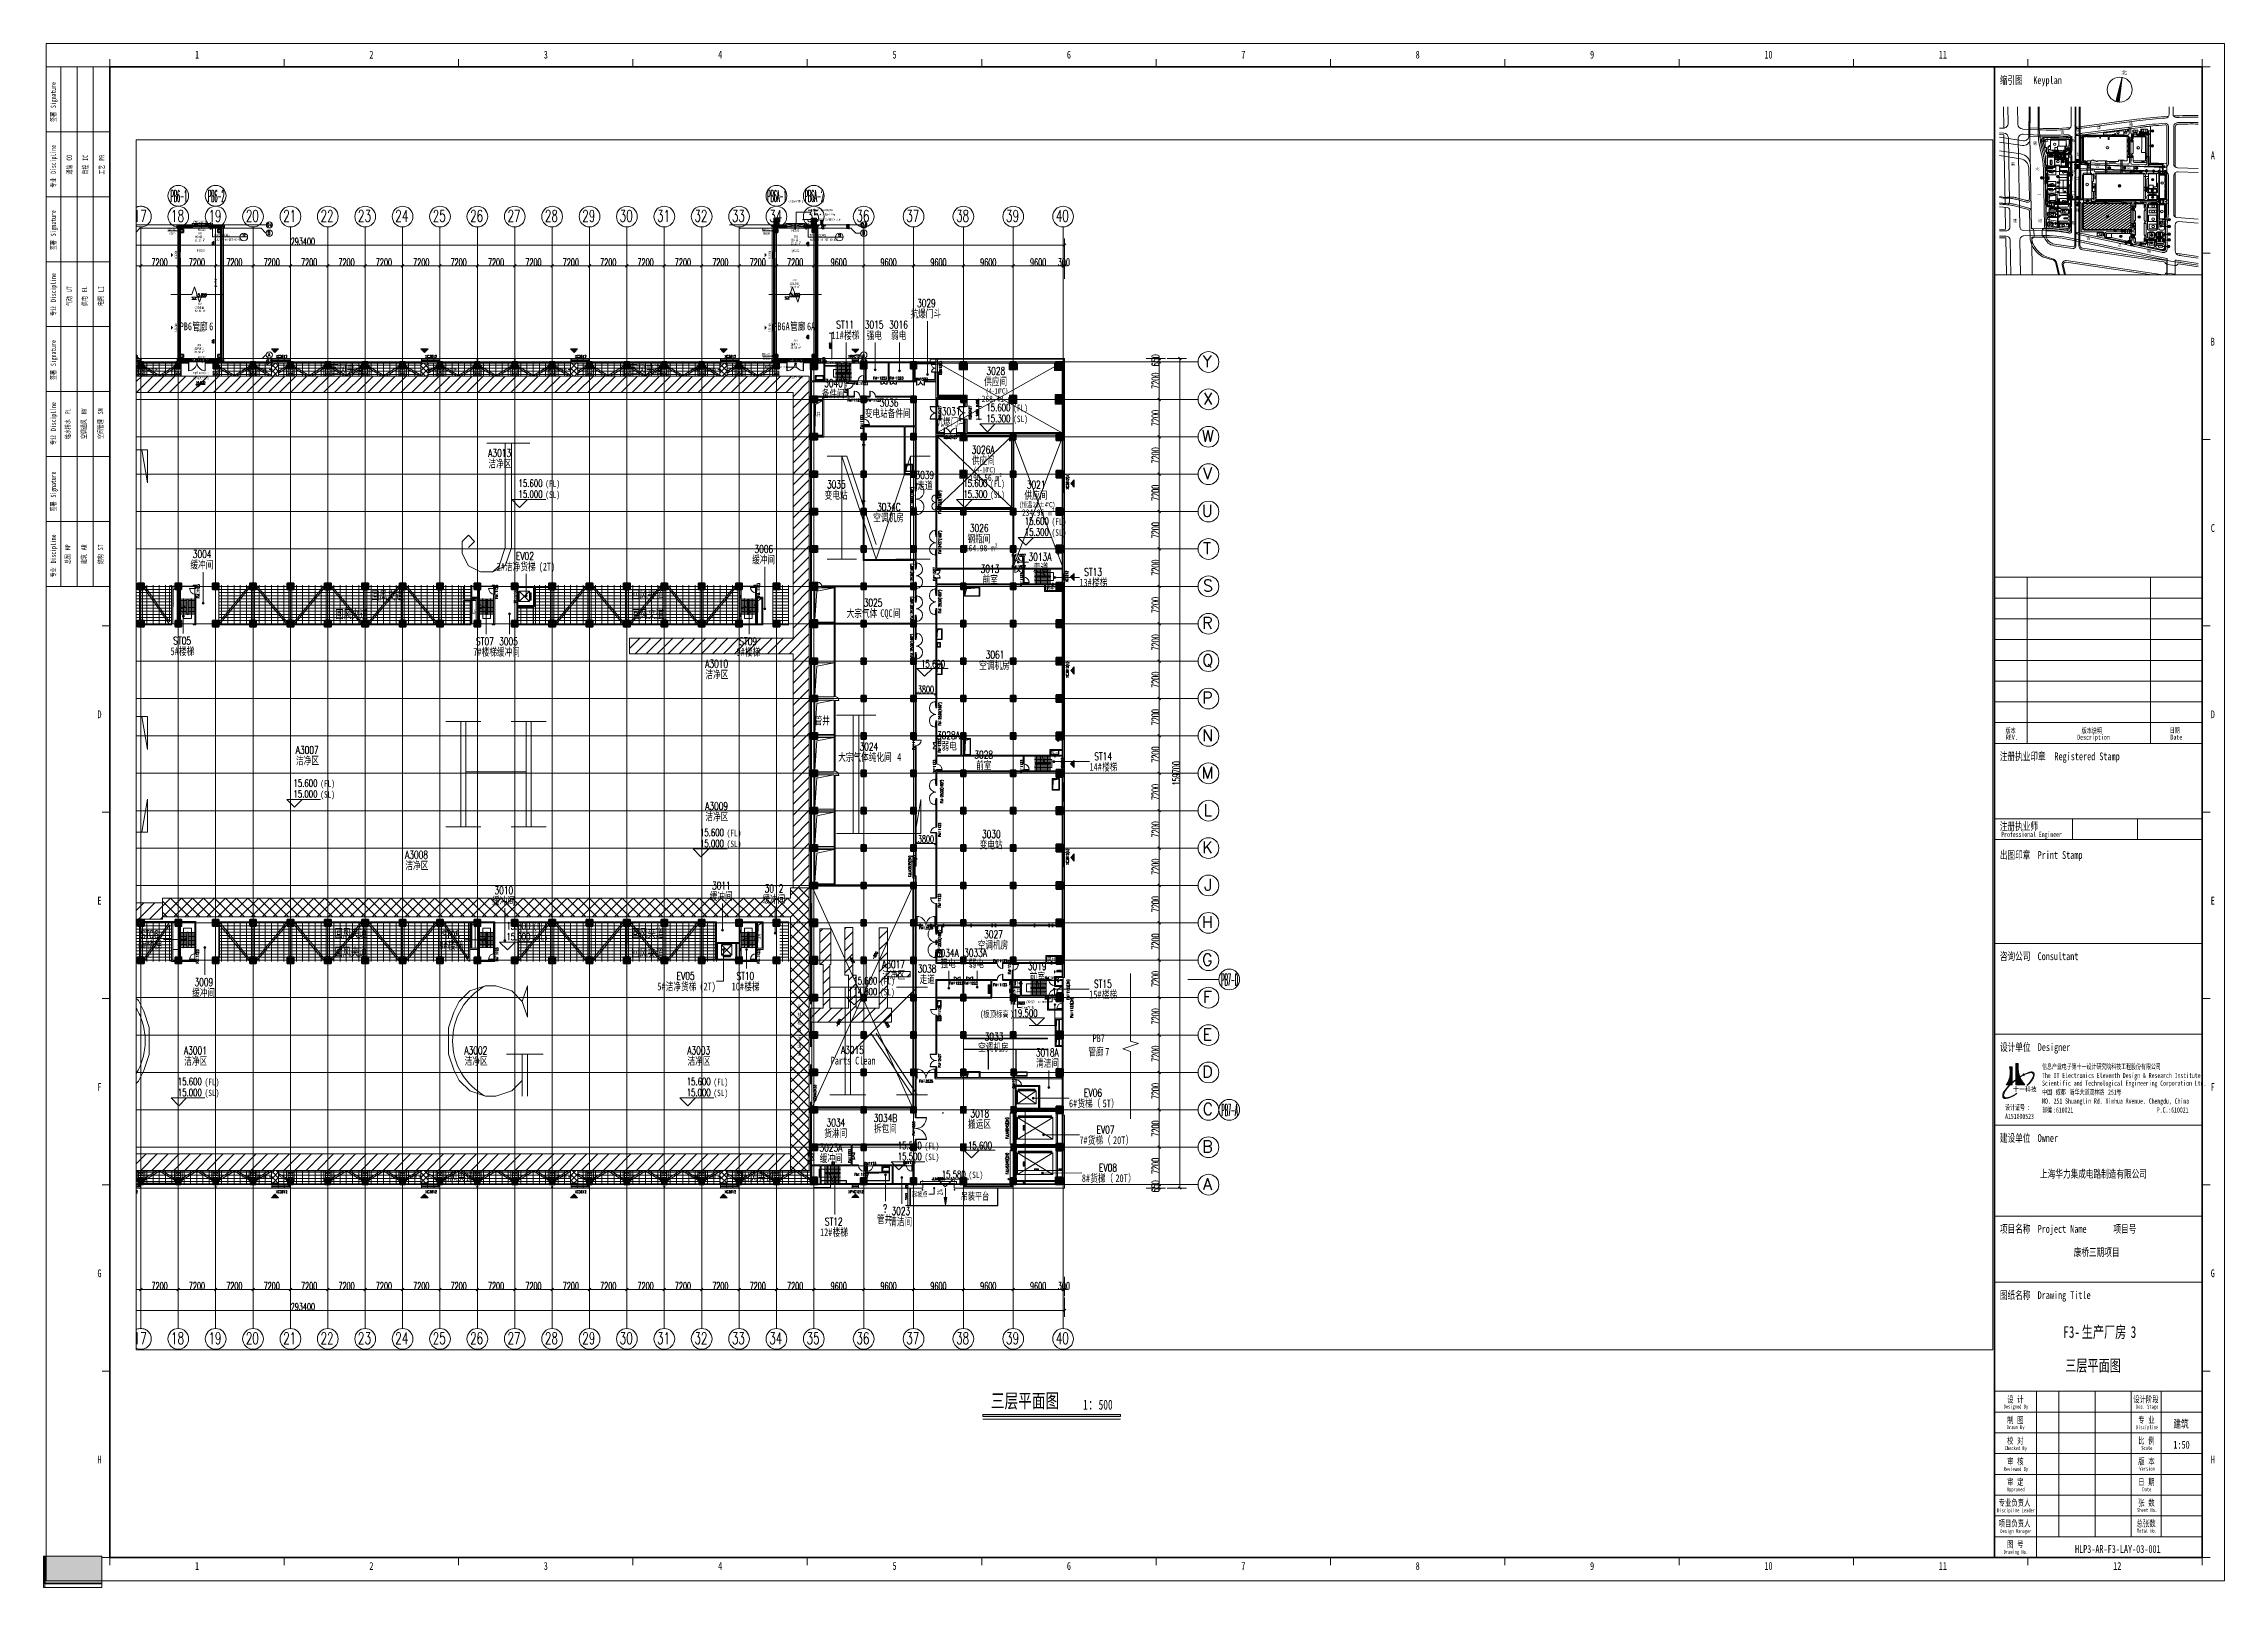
# Paper-space layout 'Layout1' of a CAD drawing. Header units: millimetres. Extents: x 0 to 840, y -2 to 593.
# The model-space entities are those that its viewports show. They can reach past a viewport. Long polylines and large blocks are cut down to what shows.
import ezdxf

# ---------------------------------------------------------------- set-up
doc = ezdxf.new("R2010")
doc.units = ezdxf.units.MM
for name, pattern in [('IMPORT-PHANTOM2', [62.5, 31.25, -6.25, 6.25, -6.25, 6.25, -6.25]), ('X-HLP3-AR-F3-LAY-03-001$0$Dash', [6.35, 3.175, -3.175]), ('X-HLP3-AR-F3-LAY-03-001$0$DASH-2', [1.6, 0.8, -0.8]), ('X-HLP3-AR-F3-LAY-03-001$0$X-HLP3-AR-PB6-LAY-03-001$0$轴网线', [22.24, 12.7, -3.18, 3.18, -3.18]), ('X-HLP3-AR-F3-LAY-03-001$0$X-HLP3-AR-PB6A-LAY-03-001$0$轴网线', [22.24, 12.7, -3.18, 3.18, -3.18]), ('X-HLP3-AR-F3-LAY-03-001$0$划线', [6.36, 3.18, -3.18]), ('X-HLP3-AR-F3-LAY-03-001$0$划线 1mm', [2, 1, -1]), ('X-HLP3-AR-F3-LAY-03-001$0$架空线', [3.97, 2.38, -1.59]), ('X-HLP3-AR-F3-LAY-03-001$0$轴网线', [22.04, 18.38, -1.83, 0, -1.83])]:
    doc.linetypes.add(name, pattern=pattern)
doc.layers.get('0').update_dxf_attribs({"color": 8})
doc.layers.get('Defpoints').update_dxf_attribs({"color": 8})
for name, color, linetype, lineweight in [('A-ANNO-NOTE', 8, 'Continuous', 5), ('G-ANNO-TTLB', 8, 'Continuous', 9), ('G-ANNO-TTLB-THIN', 8, 'Continuous', 9), ('G-IMPT', 8, 'Continuous', 5), ('X-HLP3-AR-F3-LAY-03-001$0$A-ANNO-DIMS', 8, 'Continuous', 9), ('X-HLP3-AR-F3-LAY-03-001$0$A-ANNO-NOTE', 8, 'Continuous', 5), ('X-HLP3-AR-F3-LAY-03-001$0$A-AREA-IDEN', 8, 'Continuous', 9), ('X-HLP3-AR-F3-LAY-03-001$0$A-DETL-GENF', 8, 'Continuous', 18), ('X-HLP3-AR-F3-LAY-03-001$0$A-DETL-THIN', 8, 'Continuous', 5), ('X-HLP3-AR-F3-LAY-03-001$0$A-DOOR', 8, 'Continuous', 5), ('X-HLP3-AR-F3-LAY-03-001$0$A-DOOR-IDEN', 8, 'Continuous', 9), ('X-HLP3-AR-F3-LAY-03-001$0$A-DOOR-OPNG', 8, 'Continuous', 5), ('X-HLP3-AR-F3-LAY-03-001$0$A-FLOR', 8, 'Continuous', 5), ('X-HLP3-AR-F3-LAY-03-001$0$A-FLOR-HRAL', 8, 'Continuous', 5), ('X-HLP3-AR-F3-LAY-03-001$0$A-FLOR-PATT', 8, 'Continuous', 5), ('X-HLP3-AR-F3-LAY-03-001$0$A-GENM', 8, 'Continuous', 5), ('X-HLP3-AR-F3-LAY-03-001$0$A-GLAZ', 8, 'Continuous', 5), ('X-HLP3-AR-F3-LAY-03-001$0$A-GLAZ-IDEN', 8, 'Continuous', 9), ('X-HLP3-AR-F3-LAY-03-001$0$A-WALL', 8, 'Continuous', 5), ('X-HLP3-AR-F3-LAY-03-001$0$A-WALL-FNSH', 8, 'Continuous', 9), ('X-HLP3-AR-F3-LAY-03-001$0$A-WALL-PATT', 8, 'Continuous', 9), ('X-HLP3-AR-F3-LAY-03-001$0$G-ANNO-TEXT', 8, 'Continuous', 9), ('X-HLP3-AR-F3-LAY-03-001$0$G-IMPT', 8, 'Continuous', 5), ('X-HLP3-AR-F3-LAY-03-001$0$P-PIPE', 8, 'Continuous', 5), ('X-HLP3-AR-F3-LAY-03-001$0$Q-SPCQ', 8, 'Continuous', 5), ('X-HLP3-AR-F3-LAY-03-001$0$Q-SPCQ-IDEN', 8, 'Continuous', 9), ('X-HLP3-AR-F3-LAY-03-001$0$S-BEAM', 8, 'Continuous', 5), ('X-HLP3-AR-F3-LAY-03-001$0$S-COLS', 8, 'Continuous', 5), ('X-HLP3-AR-F3-LAY-03-001$0$S-GRID', 8, 'Continuous', 9), ('X-HLP3-AR-F3-LAY-03-001$0$S-GRID-IDEN', 8, 'Continuous', 9), ('X-HLP3-AR-F3-LAY-03-001$0$S-STRS', 8, 'Continuous', 5), ('X-HLP3-AR-F3-LAY-03-001$0$S-STRS-MBND', 8, 'Continuous', 5), ('X-HLP3-AR-F3-LAY-03-001$0$X-HLP3-AR-PB6-LAY-03-001$0$A-ANNO-NOTE', 131, 'Continuous', 18), ('X-HLP3-AR-F3-LAY-03-001$0$X-HLP3-AR-PB6-LAY-03-001$0$A-AREA-IDEN', 2, 'Continuous', 18), ('X-HLP3-AR-F3-LAY-03-001$0$X-HLP3-AR-PB6-LAY-03-001$0$A-DETL-GENF', 92, 'Continuous', 18), ('X-HLP3-AR-F3-LAY-03-001$0$X-HLP3-AR-PB6-LAY-03-001$0$A-DETL-THIN', 151, 'Continuous', 15), ('X-HLP3-AR-F3-LAY-03-001$0$X-HLP3-AR-PB6-LAY-03-001$0$A-DOOR-IDEN', 31, 'Continuous', 18), ('X-HLP3-AR-F3-LAY-03-001$0$X-HLP3-AR-PB6-LAY-03-001$0$A-FLOR', 192, 'Continuous', 15), ('X-HLP3-AR-F3-LAY-03-001$0$X-HLP3-AR-PB6-LAY-03-001$0$A-GLAZ', 151, 'Continuous', 15), ('X-HLP3-AR-F3-LAY-03-001$0$X-HLP3-AR-PB6-LAY-03-001$0$A-GLAZ-IDEN', 152, 'Continuous', 18), ('X-HLP3-AR-F3-LAY-03-001$0$X-HLP3-AR-PB6-LAY-03-001$0$A-WALL', 113, 'Continuous', 15), ('X-HLP3-AR-F3-LAY-03-001$0$X-HLP3-AR-PB6-LAY-03-001$0$G-ANNO-DIMS', 111, 'Continuous', 15), ('X-HLP3-AR-F3-LAY-03-001$0$X-HLP3-AR-PB6-LAY-03-001$0$G-ANNO-TEXT', 231, 'Continuous', 15), ('X-HLP3-AR-F3-LAY-03-001$0$X-HLP3-AR-PB6-LAY-03-001$0$M-EQPM', 50, 'Continuous', 15), ('X-HLP3-AR-F3-LAY-03-001$0$X-HLP3-AR-PB6-LAY-03-001$0$P-PIPE', 3, 'Continuous', 15), ('X-HLP3-AR-F3-LAY-03-001$0$X-HLP3-AR-PB6-LAY-03-001$0$S-COLS', 52, 'Continuous', 15), ('X-HLP3-AR-F3-LAY-03-001$0$X-HLP3-AR-PB6-LAY-03-001$0$S-GRID', 1, 'Continuous', 15), ('X-HLP3-AR-F3-LAY-03-001$0$X-HLP3-AR-PB6-LAY-03-001$0$S-GRID-IDEN', 1, 'Continuous', 18), ('X-HLP3-AR-F3-LAY-03-001$0$X-HLP3-AR-PB6A-LAY-03-001$0$A-ANNO-DIMS', 211, 'Continuous', 15), ('X-HLP3-AR-F3-LAY-03-001$0$X-HLP3-AR-PB6A-LAY-03-001$0$A-ANNO-NOTE', 131, 'Continuous', 18), ('X-HLP3-AR-F3-LAY-03-001$0$X-HLP3-AR-PB6A-LAY-03-001$0$A-AREA-IDEN', 2, 'Continuous', 18), ('X-HLP3-AR-F3-LAY-03-001$0$X-HLP3-AR-PB6A-LAY-03-001$0$A-DETL', 90, 'Continuous', 18), ('X-HLP3-AR-F3-LAY-03-001$0$X-HLP3-AR-PB6A-LAY-03-001$0$A-DETL-GENF', 92, 'Continuous', 18), ('X-HLP3-AR-F3-LAY-03-001$0$X-HLP3-AR-PB6A-LAY-03-001$0$A-DETL-THIN', 151, 'Continuous', 15), ('X-HLP3-AR-F3-LAY-03-001$0$X-HLP3-AR-PB6A-LAY-03-001$0$A-DOOR-IDEN', 31, 'Continuous', 18), ('X-HLP3-AR-F3-LAY-03-001$0$X-HLP3-AR-PB6A-LAY-03-001$0$A-FLOR', 192, 'Continuous', 15), ('X-HLP3-AR-F3-LAY-03-001$0$X-HLP3-AR-PB6A-LAY-03-001$0$A-GENM', 13, 'Continuous', 15), ('X-HLP3-AR-F3-LAY-03-001$0$X-HLP3-AR-PB6A-LAY-03-001$0$A-GLAZ', 151, 'Continuous', 15), ('X-HLP3-AR-F3-LAY-03-001$0$X-HLP3-AR-PB6A-LAY-03-001$0$A-GLAZ-IDEN', 152, 'Continuous', 18), ('X-HLP3-AR-F3-LAY-03-001$0$X-HLP3-AR-PB6A-LAY-03-001$0$A-WALL', 113, 'Continuous', 15), ('X-HLP3-AR-F3-LAY-03-001$0$X-HLP3-AR-PB6A-LAY-03-001$0$G-ANNO-DIMS', 111, 'Continuous', 15), ('X-HLP3-AR-F3-LAY-03-001$0$X-HLP3-AR-PB6A-LAY-03-001$0$G-ANNO-TEXT', 231, 'Continuous', 15), ('X-HLP3-AR-F3-LAY-03-001$0$X-HLP3-AR-PB6A-LAY-03-001$0$M-EQPM', 50, 'Continuous', 15), ('X-HLP3-AR-F3-LAY-03-001$0$X-HLP3-AR-PB6A-LAY-03-001$0$P-PIPE', 3, 'Continuous', 15), ('X-HLP3-AR-F3-LAY-03-001$0$X-HLP3-AR-PB6A-LAY-03-001$0$S-COLS', 52, 'Continuous', 15), ('X-HLP3-AR-F3-LAY-03-001$0$X-HLP3-AR-PB6A-LAY-03-001$0$S-GRID', 1, 'Continuous', 15), ('X-HLP3-AR-F3-LAY-03-001$0$X-HLP3-AR-PB6A-LAY-03-001$0$S-GRID-IDEN', 1, 'Continuous', 18)]:
    doc.layers.add(name, color=color, linetype=linetype, lineweight=lineweight)
doc.layers.add('G-ANNO-NPLT', color=8, linetype='Continuous', plot=False)
doc.styles.add('Arial', font='arial.ttf', dxfattribs={"width": 0.5, "height": 0.652402})
doc.styles.add('RomanS', font='romans__.ttf', dxfattribs={"width": 0.5, "height": 0.468743})
doc.styles.add('RomanS_1', font='romans__.ttf', dxfattribs={"width": 0.4, "height": 0.468743})
doc.styles.add('Simplex', font='simplex_.ttf', dxfattribs={"height": 1.504114})
doc.styles.add('X-HLP3-AR-F3-LAY-03-001$0$MtXpl_', font='SimSun.ttf')
doc.styles.add('X-HLP3-AR-F3-LAY-03-001$0$MtXpl__1', font='simfang.ttf')
doc.styles.add('X-HLP3-AR-F3-LAY-03-001$0$RomanC', font='romanc__.ttf', dxfattribs={"height": 2250})
doc.styles.add('X-HLP3-AR-F3-LAY-03-001$0$RomanC_1', font='romanc__.ttf', dxfattribs={"width": 0.65, "height": 2250})
doc.styles.add('X-HLP3-AR-F3-LAY-03-001$0$RomanC_2', font='romanc__.ttf', dxfattribs={"width": 0.25, "height": 2250})
doc.styles.add('X-HLP3-AR-F3-LAY-03-001$0$RomanD', font='romand__.ttf', dxfattribs={"width": 0.7, "height": 1500})
doc.styles.add('X-HLP3-AR-F3-LAY-03-001$0$RomanD_1', font='romand__.ttf', dxfattribs={"width": 0.7, "height": 500})
doc.styles.add('X-HLP3-AR-F3-LAY-03-001$0$RomanD_2', font='romand__.ttf', dxfattribs={"width": 0.7, "height": 1400})
doc.styles.add('X-HLP3-AR-F3-LAY-03-001$0$RomanD_3', font='romand__.ttf', dxfattribs={"width": 0.65, "height": 1400})
doc.styles.add('X-HLP3-AR-F3-LAY-03-001$0$RomanD_4', font='romand__.ttf', dxfattribs={"width": 0.65, "height": 350})
doc.styles.add('X-HLP3-AR-F3-LAY-03-001$0$RomanD_5', font='romand__.ttf', dxfattribs={"width": 0.65, "height": 500})
doc.styles.add('X-HLP3-AR-F3-LAY-03-001$0$X-HLP3-AR-PB6-LAY-03-001$0$RomanC', font='romanc__.ttf', dxfattribs={"width": 0.65, "height": 675})
doc.styles.add('X-HLP3-AR-F3-LAY-03-001$0$X-HLP3-AR-PB6-LAY-03-001$0$RomanD', font='romand__.ttf', dxfattribs={"width": 0.3, "height": 675})
doc.styles.add('X-HLP3-AR-F3-LAY-03-001$0$X-HLP3-AR-PB6-LAY-03-001$0$RomanD_2', font='romand__.ttf', dxfattribs={"width": 0.7, "height": 525})
doc.styles.add('X-HLP3-AR-F3-LAY-03-001$0$X-HLP3-AR-PB6-LAY-03-001$0$RomanD_3', font='romand__.ttf', dxfattribs={"width": 0.65, "height": 3})
doc.styles.add('X-HLP3-AR-F3-LAY-03-001$0$X-HLP3-AR-PB6-LAY-03-001$0$RomanD_4', font='romand__.ttf', dxfattribs={"width": 0.7, "height": 450})
doc.styles.add('X-HLP3-AR-F3-LAY-03-001$0$X-HLP3-AR-PB6-LAY-03-001$0$仿宋', font='simfang.ttf', dxfattribs={"width": 0.7, "height": 450})
doc.styles.add('X-HLP3-AR-F3-LAY-03-001$0$X-HLP3-AR-PB6-LAY-03-001$0$仿宋_1', font='simfang.ttf', dxfattribs={"width": 0.7, "height": 420})
doc.styles.add('X-HLP3-AR-F3-LAY-03-001$0$X-HLP3-AR-PB6-LAY-03-001$0$宋体', font='SimSun.ttf', dxfattribs={"width": 0.7, "height": 450})
doc.styles.add('X-HLP3-AR-F3-LAY-03-001$0$X-HLP3-AR-PB6A-LAY-03-001$0$RomanC', font='romanc__.ttf', dxfattribs={"width": 0.65, "height": 675})
doc.styles.add('X-HLP3-AR-F3-LAY-03-001$0$X-HLP3-AR-PB6A-LAY-03-001$0$RomanD', font='romand__.ttf', dxfattribs={"width": 0.3, "height": 675})
doc.styles.add('X-HLP3-AR-F3-LAY-03-001$0$X-HLP3-AR-PB6A-LAY-03-001$0$RomanD_1', font='romand__.ttf', dxfattribs={"width": 0.65, "height": 450})
doc.styles.add('X-HLP3-AR-F3-LAY-03-001$0$X-HLP3-AR-PB6A-LAY-03-001$0$RomanD_2', font='romand__.ttf', dxfattribs={"width": 0.7, "height": 525})
doc.styles.add('X-HLP3-AR-F3-LAY-03-001$0$X-HLP3-AR-PB6A-LAY-03-001$0$RomanD_3', font='romand__.ttf', dxfattribs={"width": 0.65, "height": 3})
doc.styles.add('X-HLP3-AR-F3-LAY-03-001$0$X-HLP3-AR-PB6A-LAY-03-001$0$仿宋', font='simfang.ttf', dxfattribs={"width": 0.7, "height": 450})
doc.styles.add('X-HLP3-AR-F3-LAY-03-001$0$X-HLP3-AR-PB6A-LAY-03-001$0$仿宋_1', font='simfang.ttf', dxfattribs={"width": 0.7, "height": 420})
doc.styles.add('X-HLP3-AR-F3-LAY-03-001$0$X-HLP3-AR-PB6A-LAY-03-001$0$宋体', font='SimSun.ttf', dxfattribs={"width": 0.7, "height": 450})
doc.styles.add('X-HLP3-AR-F3-LAY-03-001$0$仿宋_1', font='simfang.ttf', dxfattribs={"width": 0.7, "height": 1500})
doc.styles.add('X-HLP3-AR-F3-LAY-03-001$0$仿宋_2', font='simfang.ttf', dxfattribs={"width": 0.7, "height": 1250})
doc.styles.add('X-HLP3-AR-F3-LAY-03-001$0$仿宋_3', font='simfang.ttf', dxfattribs={"width": 0.7, "height": 1000})
doc.styles.add('X-HLP3-AR-F3-LAY-03-001$0$仿宋_4', font='simfang.ttf', dxfattribs={"width": 0.7, "height": 1600})
doc.styles.add('X-HLP3-AR-F3-LAY-03-001$0$仿宋_5', font='simfang.ttf', dxfattribs={"width": 0.7, "height": 750})
doc.styles.add('X-HLP3-AR-F3-LAY-03-001$0$仿宋_6', font='simfang.ttf', dxfattribs={"width": 0.7, "height": 500})
doc.styles.add('X-HLP3-AR-F3-LAY-03-001$0$仿宋_7', font='simfang.ttf', dxfattribs={"width": 0.7, "height": 1400})
doc.styles.add('X-HLP3-AR-F3-LAY-03-001$0$仿宋_8', font='simfang.ttf', dxfattribs={"width": 0.7, "height": 400})
doc.styles.add('X-HLP3-AR-F3-LAY-03-001$0$宋体', font='SimSun.ttf', dxfattribs={"width": 0.7, "height": 1250})
doc.styles.add('X-HLP3-AR-F3-LAY-03-001$0$宋体_1', font='SimSun.ttf', dxfattribs={"width": 0.7, "height": 1000})
doc.styles.add('X-HLP3-AR-F3-LAY-03-001$0$微软雅黑', font='Microsoft YaHei.ttf', dxfattribs={"width": 0.7, "height": 500})
doc.styles.add('仿宋_10', font='simfang.ttf', dxfattribs={"width": 0.7, "height": 1.5})
doc.styles.add('仿宋_11', font='simfang.ttf', dxfattribs={"width": 0.7, "height": 3})
doc.styles.add('仿宋_12', font='simfang.ttf', dxfattribs={"width": 0.7, "height": 4.5})
doc.styles.add('仿宋_13', font='simfang.ttf', dxfattribs={"width": 0.7, "height": 5.5})
doc.styles.add('仿宋_14', font='simfang.ttf', dxfattribs={"width": 0.7, "height": 3.8})
doc.styles.add('仿宋_9', font='simfang.ttf', dxfattribs={"width": 0.7, "height": 2.5})
doc.styles.add('仿宋_B', font='', dxfattribs={"width": 0.7, "height": 2})
doc.styles.add('仿宋_B_1', font='', dxfattribs={"width": 0.68, "height": 2})
doc.styles.add('黑体', font='simhei.ttf', dxfattribs={"height": 1.099005})
doc.styles.add('黑体_B', font='', dxfattribs={"width": 0.9, "height": 1.814103})
doc.styles.get('仿宋_B').set_extended_font_data('FangSong', bold=True)
doc.styles.get('仿宋_B_1').set_extended_font_data('FangSong', bold=True)
doc.styles.get('黑体_B').set_extended_font_data('SimHei', bold=True)
doc.dimstyles.new('X-HLP3-AR-F3-LAY-03-001$0$0_5', dxfattribs={"dimscale": 304.8, "dimtxt": 351.251157, "dimasz": 0, "dimexe": 0.82021, "dimexo": 0.0625, "dimgap": 0, "dimtad": 1, "dimdec": 0, "dimzin": 0, "dimdsep": 46, "dimtxsty": 'X-HLP3-AR-F3-LAY-03-001$0$RomanD_4', "dimblk1": 'X-HLP3-AR-F3-LAY-03-001$0$_None', "dimblk2": 'X-HLP3-AR-F3-LAY-03-001$0$_None', "dimsah": 1, "dimcen": 0.09, "dimazin": 0, "dimtfac": 1, "dimtdec": 4, "dimtix": 1, "dimtmove": 0, "dimatfit": 3, "dimfxl": 0.82021, "dimfxlon": 1, "dimtvp": 1, "dimtolj": 1, "dimtzin": 0, "dimlwd": 18, "dimlwe": 18, "dimarcsym": 2})
doc.dimstyles.new('X-HLP3-AR-F3-LAY-03-001$0$1mm', dxfattribs={"dimscale": 304.8, "dimtxt": 501.787367, "dimasz": 0.82021, "dimexe": 1.64042, "dimexo": 0.0625, "dimgap": 0, "dimtad": 1, "dimdec": 0, "dimzin": 0, "dimdsep": 46, "dimtxsty": 'X-HLP3-AR-F3-LAY-03-001$0$RomanD_5', "dimblk1": 'X-HLP3-AR-F3-LAY-03-001$0$_Oblique', "dimblk2": 'X-HLP3-AR-F3-LAY-03-001$0$_Oblique', "dimsah": 1, "dimcen": 0.09, "dimazin": 0, "dimtfac": 1, "dimtdec": 4, "dimtix": 1, "dimtmove": 0, "dimatfit": 3, "dimfxl": 1.64042, "dimfxlon": 1, "dimtvp": 1, "dimtolj": 1, "dimtzin": 0, "dimlwd": 18, "dimlwe": 18, "dimarcsym": 2})
doc.dimstyles.new('X-HLP3-AR-F3-LAY-03-001$0$对角线_-_1mm_仿宋', dxfattribs={"dimscale": 304.8, "dimtxt": 1405.004626, "dimasz": 1.64042, "dimexe": 1.64042, "dimexo": 0.0625, "dimgap": 0.492126, "dimtad": 1, "dimdec": 0, "dimzin": 0, "dimdsep": 46, "dimtxsty": 'X-HLP3-AR-F3-LAY-03-001$0$RomanD_3', "dimblk1": 'X-HLP3-AR-F3-LAY-03-001$0$_Oblique', "dimblk2": 'X-HLP3-AR-F3-LAY-03-001$0$_Oblique', "dimsah": 1, "dimcen": 0.09, "dimazin": 0, "dimtfac": 1, "dimtdec": 4, "dimtix": 1, "dimtmove": 0, "dimatfit": 3, "dimfxl": 3.28084, "dimfxlon": 1, "dimtvp": 1, "dimtolj": 1, "dimtzin": 0, "dimlwd": 18, "dimlwe": 18, "dimarcsym": 2})
doc.dimstyles.new('X-HLP3-AR-F3-LAY-03-001$0$第一_二道尺寸线', dxfattribs={"dimscale": 304.8, "dimtxt": 1405.004626, "dimasz": 1.64042, "dimexe": 4.10105, "dimexo": 0.0625, "dimgap": 0, "dimtad": 1, "dimdec": 0, "dimzin": 0, "dimdsep": 46, "dimtxsty": 'X-HLP3-AR-F3-LAY-03-001$0$RomanD_3', "dimblk1": 'X-HLP3-AR-F3-LAY-03-001$0$_Oblique', "dimblk2": 'X-HLP3-AR-F3-LAY-03-001$0$_Oblique', "dimsah": 1, "dimcen": 0.09, "dimazin": 0, "dimtfac": 1, "dimtdec": 4, "dimtix": 1, "dimtmove": 0, "dimatfit": 3, "dimfxl": 8.2021, "dimfxlon": 1, "dimtvp": 1, "dimtolj": 1, "dimtzin": 0, "dimlwd": 18, "dimlwe": 18, "dimarcsym": 2})
pattern_1 = [(45, (-4e-09, 2e-10), (-1060.66, 1060.66), []), (135, (-4e-09, 2e-10), (-1060.66, -1060.66), [])]
pattern_2 = [(45, (-4e-09, 2e-10), (-1325.825, 1325.825), []), (45, (-4e-09, 400), (-1325.825, 1325.825), []), (45, (-4e-09, 1300), (-1325.825, 1325.825), [1875, -625])]

# ---------------------------------------------------------------- blocks, each defined once
blk = doc.blocks.new('A1-HLP3 - Drawing5_dwg_A$C1C265CFA-4895951-三层平面图')
at = {"layer": 'G-IMPT', "lineweight": 15, "true_color": 0x00ff00}
h = blk.add_hatch(color=3, dxfattribs=at)
edge = h.paths.add_edge_path(flags=0)
edge.add_line((48.73, 76.02), (47.57, 66.51))
edge.add_arc((47.85, 71.3), 4.8, 252.35633, 266.66722, ccw=False)
edge.add_line((46.39, 66.72), (48.73, 76.02))
at = {"layer": 'G-IMPT', "color": 3, "lineweight": 15, "true_color": 0x00ff00, "flags": 128}
blk.add_lwpolyline([(48.73, 76.02), (46.39, 66.73), (47.57, 66.51)], close=True, dxfattribs=at)
at = {"layer": 'G-IMPT', "color": 3, "lineweight": 15, "true_color": 0x00ff00}
blk.add_circle((47.85, 71.3), 4.8, dxfattribs=at)
at = {"layer": 'G-IMPT', "color": 7, "lineweight": 15, "insert": (48.52, 78.57), "char_height": 1.5041, "width": 3.3783, "attachment_point": 1, "line_spacing_factor": 1.125731, "style": 'Simplex'}
blk.add_mtext('\\fSimplex|b0|i0|c134|p2|;北', dxfattribs=at)
blk = doc.blocks.new('A1-HLP3 - Drawing5_dwg_fjgfk-4895952-三层平面图')
at = {"layer": 'G-IMPT', "color": 1, "linetype": 'IMPORT-PHANTOM2', "lineweight": 15, "true_color": 0xff0000}
for p, q in [((779.52, 520.61), (779.6, 555.66)), ((806.3, 559.76), (784.15, 556.87)), ((768.36, 551.58), (768.74, 549.95)), ((815.94, 512.78), (815.94, 522.37)), ((815.97, 522.89), (816.48, 526.43))]:
    blk.add_line(p, q, dxfattribs=at)
at = {"layer": 'G-IMPT', "color": 1, "linetype": 'IMPORT-PHANTOM2', "lineweight": 15, "true_color": 0xff0000, "flags": 128}
for points in [[(783.1, 556.74), (783.08, 545.4), (815.51, 544.33)], [(816.5, 544.64), (816.5, 545.89), (810.15, 546.1), (810.15, 560.21)], [(769.6, 543.17), (769.79, 532.32), (769.88, 527.49), (769.98, 521.42)], [(815.61, 542.83), (783.07, 543.9), (783.02, 519), (814.53, 512.31), (815.19, 512.17)], [(816.5, 526.78), (816.5, 541.27), (816.5, 542.52)]]:
    blk.add_lwpolyline(points, dxfattribs=at)
at = {"layer": 'G-IMPT', "color": 1, "linetype": 'IMPORT-PHANTOM2', "lineweight": 15, "true_color": 0xff0000}
for centre, radius, start, end in [((771.82, 651.44), 95.38, 267.4877, 274.55152), ((798.16, 558.63), 30.63, 184.63199, 193.32158), ((778.35, 555.67), 1.25, 359.86962, 34.22689), ((771.82, 651.44), 95.38, 276.79679, 277.42904), ((826.29, 406.43), 154.63, 95.99214, 97.42904), ((737.73, 542.61), 31.87, 1.01756, 13.32158), ((815.56, 545.89), 1.56, 268.10731, 306.8699), ((815.56, 541.27), 1.56, 53.1301, 88.10731), ((768.59, 521.41), 1.39, 331.78994, 0.36169), ((819.69, 522.37), 3.75, 171.93683, 180), ((814, 526.78), 2.5, 351.93683, 360), ((769.34, 469.13), 51.63, 78.96688, 89.47234), ((778.27, 520.61), 1.25, 319.5658, 359.86962), ((815.31, 512.78), 0.625, 258.31038, 360)]:
    blk.add_arc(centre, radius, start, end, dxfattribs=at)
blk = doc.blocks.new('A1-HLP3 - Drawing5_dwg_A$C6D49744D-4895953-三层平面图')
at = {"layer": 'G-IMPT', "color": 7, "lineweight": 15}
blk.add_circle((0, 0), 3.23, dxfattribs=at)
blk = doc.blocks.new('A1-HLP3 - Drawing5_dwg_123-4895954-三层平面图')
at = {"xscale": 0.15, "yscale": 0.15, "zscale": 0.15}
for p in [(769.03, 554.5), (810.97, 558.38), (772.04, 549.03), (773.46, 550.08), (776.54, 546.58), (782.11, 547.08), (810.92, 552.66), (768.27, 540.33), (774.51, 540.81), (779.77, 541.4), (782.11, 544.67), (794.38, 544.14), (798.29, 537.24), (800.23, 544.14), (802.69, 542.7), (804.87, 544.01), (806.5, 542.74), (808.63, 542.98), (811.03, 539.62), (811.4, 542.95), (813.52, 542.79), (815.93, 542.78), (774.54, 528.8), (779.82, 533.02), (782.17, 532.8), (782.17, 529.92), (785.95, 531.48), (788.22, 536.76), (793.23, 530.7), (800.39, 530.7), (807.21, 530.7), (808.52, 535.54), (810.91, 535.37), (811.02, 532.8), (812.45, 530.55), (813.21, 533.07), (813.64, 531.19), (793.61, 525.5), (803.36, 528.28), (803.45, 522.07), (805.84, 525.22), (817.37, 524.23), (817.37, 521.56), (796.62, 520.1), (798.75, 517.81), (799.29, 519.74), (800.79, 515.31), (802.01, 515.78), (802.8, 519.81), (802.93, 514.67), (803.36, 517.58), (806.43, 514.75), (808.83, 515.36), (810.59, 515.32), (810.64, 518.21), (813.7, 518.52), (813.7, 516.3), (817.19, 513.89), (817.41, 518.62), (817.41, 516.41)]:
    blk.add_blockref('A1-HLP3 - Drawing5_dwg_A$C6D49744D-4895953-三层平面图', p, dxfattribs=at)
at = {"layer": 'G-IMPT', "color": 7, "lineweight": 15, "char_height": 0.469, "attachment_point": 2, "rotation": 0.00288, "line_spacing_factor": 0.983083}
for s, insert, width, style in [('N3', (769.04, 554.71), 0.4597, 'RomanS'), ('H1A', (810.98, 558.59), 0.6896, 'RomanS'), ('RT1', (772.05, 549.24), 0.6896, 'RomanS'), ('B4', (773.47, 550.29), 0.4597, 'RomanS'), ('RD2', (776.55, 546.79), 0.6896, 'RomanS'), ('B7', (782.11, 547.29), 0.4597, 'RomanS'), ('PB9', (810.93, 552.87), 0.5469, 'RomanS_1'), ('P2', (768.28, 540.54), 0.4597, 'RomanS'), ('A2', (774.51, 541.02), 0.4597, 'RomanS'), ('RT2', (779.78, 541.61), 0.6896, 'RomanS'), ('BR1', (782.11, 544.88), 0.6896, 'RomanS'), ('PB3A', (794.38, 544.35), 0.9194, 'RomanS'), ('PB3', (800.23, 544.35), 0.6896, 'RomanS'), ('LN1', (802.7, 542.91), 0.6896, 'RomanS'), ('PB14', (804.88, 544.22), 0.9194, 'RomanS'), ('RT4', (806.51, 542.95), 0.6896, 'RomanS'), ('PT2', (808.63, 543.19), 0.6896, 'RomanS'), ('WX', (811.04, 539.83), 0.4597, 'RomanS'), ('PB4', (811.41, 543.16), 0.5469, 'RomanS_1'), ('U3', (813.53, 543), 0.3646, 'RomanS_1'), ('U1', (815.93, 542.99), 0.3646, 'RomanS_1'), ('RT3', (779.83, 533.23), 0.6896, 'RomanS'), ('BR2', (782.17, 530.13), 0.6896, 'RomanS'), ('B8', (782.17, 533.01), 0.4597, 'RomanS'), ('B3', (785.95, 531.69), 0.4597, 'RomanS'), ('B2', (788.23, 536.97), 0.4597, 'RomanS'), ('PB6', (793.24, 530.91), 0.6896, 'RomanS'), ('F2', (798.3, 537.45), 0.4597, 'RomanS'), ('PB6A', (800.4, 530.91), 0.9194, 'RomanS'), ('PB5', (807.22, 530.91), 0.5469, 'RomanS_1'), ('PB10', (808.52, 535.75), 0.7292, 'RomanS_1'), ('GY', (810.92, 535.59), 0.4597, 'RomanS'), ('W5', (811.03, 533.01), 0.4597, 'RomanS'), ('WB1', (812.46, 530.76), 0.6896, 'RomanS'), ('PB11', (813.21, 533.28), 0.7292, 'RomanS_1'), ('PT1', (813.65, 531.4), 0.6896, 'RomanS'), ('B9', (774.55, 529.01), 0.4597, 'RomanS'), ('F3', (793.62, 525.71), 0.4597, 'RomanS'), ('PB12', (803.37, 528.49), 0.7292, 'RomanS_1'), ('PB7', (803.45, 522.28), 0.6896, 'RomanS'), ('C2', (805.85, 525.43), 0.4597, 'RomanS'), ('D2', (817.38, 524.44), 0.4597, 'RomanS'), ('N2', (817.38, 521.77), 0.4597, 'RomanS'), ('LN2', (796.63, 520.31), 0.6896, 'RomanS'), ('WY', (798.76, 518.03), 0.4597, 'RomanS'), ('PB8', (799.29, 519.95), 0.6896, 'RomanS'), ('U4', (800.8, 515.52), 0.4597, 'RomanS'), ('U2', (802.02, 515.99), 0.4597, 'RomanS'), ('PT3', (802.81, 520.02), 0.6896, 'RomanS'), ('G7', (802.94, 514.88), 0.4597, 'RomanS'), ('PT4', (803.37, 517.79), 0.6896, 'RomanS'), ('RT5', (806.44, 514.97), 0.6896, 'RomanS'), ('PB13', (808.84, 515.57), 0.7292, 'RomanS_1'), ('W9', (810.6, 515.53), 0.4597, 'RomanS'), ('W8', (810.65, 518.42), 0.4597, 'RomanS'), ('W10', (813.71, 518.73), 0.6896, 'RomanS'), ('W6', (813.71, 516.51), 0.4597, 'RomanS'), ('W7', (817.2, 514.1), 0.4597, 'RomanS'), ('WB2', (817.42, 518.83), 0.6896, 'RomanS'), ('T5', (817.42, 516.63), 0.4597, 'RomanS')]:
    blk.add_mtext(s, dxfattribs=dict(at, insert=insert, width=width, style=style))
blk = doc.blocks.new('A1-HLP3 - Drawing5_dwg-4895950-三层平面图')
at = {"layer": 'G-IMPT', "lineweight": 15}
for p, q in [((2853.54, 1356.74), (2853.69, 1348.56)), ((2855.37, 1350.46), (2855.26, 1356.74)), ((2859.01, 1356.74), (2859.13, 1350.08)), ((2863.41, 1345.59), (2863.46, 1356.74)), ((2863.78, 1344.37), (2863.83, 1356.74)), ((2866.96, 1356.74), (2866.92, 1347.9)), ((2879.62, 1349.59), (2879.64, 1356.74)), ((2881.02, 1303.44), (2881.14, 1356.74)), ((2881.39, 1303.19), (2881.51, 1356.74)), ((2882.76, 1356.74), (2882.64, 1303.28)), ((2883.14, 1356.74), (2883.02, 1303.53)), ((2917.39, 1354.02), (2917.39, 1356.74)), ((2918.89, 1356.74), (2918.89, 1353.94)), ((2852.11, 1348.61), (2853.4, 1348.55)), ((2852.11, 1346.74), (2853.69, 1346.66)), ((2852.11, 1345.14), (2861.25, 1343.75)), ((2855.47, 1344.82), (2855.91, 1320.08)), ((2859.83, 1310.67), (2859.23, 1344.32)), ((2860.91, 1348.24), (2867.29, 1347.93)), ((2861.2, 1346.23), (2867.19, 1345.93)), ((2869.26, 1344.93), (2874.71, 1344.93)), ((2869.68, 1344.15), (2869.68, 1344.17)), ((2870.15, 1344.15), (2870.15, 1344.17)), ((2870.61, 1344.4), (2870.61, 1344.23)), ((2877.89, 1344.49), (2871.72, 1344.49)), ((2871.93, 1344.02), (2871.93, 1344.48)), ((2872.06, 1344.48), (2872.06, 1344.02)), ((2872.49, 1344.02), (2872.49, 1344.48)), ((2872.62, 1344.48), (2872.62, 1344.02)), ((2873.36, 1344.02), (2873.36, 1344.48)), ((2873.49, 1344.48), (2873.49, 1344.02)), ((2873.86, 1344.02), (2873.86, 1344.48)), ((2873.99, 1344.48), (2873.99, 1344.02)), ((2874.89, 1345.12), (2877.76, 1345.12)), ((2875.35, 1344.02), (2875.35, 1344.48)), ((2875.49, 1344.02), (2875.49, 1344.48)), ((2878.07, 1344.15), (2878.07, 1344.31)), ((2878.28, 1346.04), (2878.26, 1346.04)), ((2878.32, 1345.42), (2879.38, 1345.51)), ((2878.53, 1344.31), (2878.53, 1344.15)), ((2878.94, 1342.58), (2878.94, 1344.31)), ((2879.61, 1344.79), (2879.53, 1309.74)), ((2879.88, 1339.8), (2879.89, 1345.52)), ((2881.34, 1345.69), (2882.56, 1345.8)), ((2905.89, 1352.11), (2883.74, 1349.22)), ((2883.8, 1344.72), (2883.8, 1344.94)), ((2883.82, 1348.6), (2905.97, 1351.49)), ((2884.05, 1345.08), (2884.05, 1335.98)), ((2884.3, 1344.44), (2884.05, 1344.44)), ((2884.3, 1344.28), (2884.05, 1344.28)), ((2884.36, 1344.08), (2884.05, 1344.08)), ((2884.08, 1346.62), (2906.23, 1349.51)), ((2884.16, 1346), (2906.31, 1348.89)), ((2885.17, 1345.39), (2884.36, 1345.39)), ((2884.55, 1345.69), (2901.34, 1345.69)), ((2889.22, 1345.45), (2885.82, 1345.45)), ((2901.19, 1345.35), (2901.71, 1345.35)), ((2901.71, 1344.27), (2901.19, 1344.27)), ((2901.73, 1345.34), (2901.73, 1344.29)), ((2901.81, 1347.94), (2901.81, 1348.3)), ((2902.03, 1346.69), (2902.03, 1348.53)), ((2902.09, 1344.94), (2902.09, 1335.43)), ((2902.59, 1344.69), (2902.59, 1335.36)), ((2902.65, 1346.69), (2902.65, 1348.71)), ((2908.1, 1345.44), (2903.34, 1345.44)), ((2903.4, 1345.94), (2903.74, 1345.94)), ((2903.77, 1345.25), (2903.77, 1345.44)), ((2903.81, 1346), (2903.81, 1347.06)), ((2904.2, 1345.25), (2904.2, 1345.44)), ((2904.36, 1345.25), (2904.36, 1345.44)), ((2904.87, 1347.06), (2904.87, 1346)), ((2904.93, 1345.94), (2905.74, 1345.94)), ((2904.96, 1345.25), (2904.96, 1345.44)), ((2905.44, 1345.25), (2905.44, 1345.44)), ((2905.78, 1345.94), (2909.23, 1345.94)), ((2906.25, 1346.44), (2906.25, 1346.19)), ((2906.37, 1345.25), (2906.37, 1345.44)), ((2906.77, 1345.25), (2906.77, 1345.44)), ((2908.8, 1346.17), (2908.8, 1346.45)), ((2908.85, 1335.21), (2908.85, 1344.69)), ((2908.86, 1346.52), (2908.9, 1346.52)), ((2908.9, 1346.1), (2908.86, 1346.1)), ((2908.88, 1346.44), (2908.88, 1346.19)), ((2908.96, 1346.45), (2908.96, 1346.17)), ((2910.5, 1347.51), (2909.06, 1347.51)), ((2916.51, 1349.21), (2916.51, 1315.91)), ((2917.14, 1349.21), (2917.14, 1335.02)), ((2919.14, 1349.14), (2919.14, 1334.85)), ((2919.76, 1333.6), (2919.76, 1349.14)), ((2852.11, 1343.24), (2860.9, 1341.91)), ((2860.23, 1338.66), (2852.11, 1339.89)), ((2860.16, 1336.77), (2852.11, 1338)), ((2867.76, 1340.56), (2868.15, 1338.94)), ((2868.37, 1340.7), (2868.75, 1339.08)), ((2869.71, 1339.61), (2868.72, 1343.81)), ((2870.5, 1343.59), (2869.52, 1343.59)), ((2877.3, 1339.17), (2870.25, 1339.17)), ((2870.5, 1337.01), (2870.5, 1336.86)), ((2870.5, 1336.47), (2870.5, 1336.32)), ((2870.52, 1336.47), (2870.52, 1336.86)), ((2870.52, 1336.32), (2870.52, 1335.38)), ((2871.24, 1338), (2870.61, 1338)), ((2870.83, 1340.39), (2870.83, 1339.18)), ((2874.17, 1339.32), (2870.83, 1339.32)), ((2871.02, 1339.32), (2871.02, 1340.39)), ((2871.37, 1337.47), (2871.37, 1337.87)), ((2871.37, 1337.49), (2871.51, 1337.49)), ((2871.51, 1337.47), (2872, 1337.47)), ((2871.88, 1338), (2871.64, 1338)), ((2872, 1337.49), (2872.15, 1337.49)), ((2872.15, 1337.47), (2872.27, 1337.47)), ((2872.27, 1337.49), (2872.42, 1337.49)), ((2872.54, 1338.16), (2873.54, 1338.16)), ((2872.54, 1338), (2873.2, 1338)), ((2872.97, 1339.89), (2872.97, 1339.32)), ((2873.16, 1339.32), (2873.16, 1339.89)), ((2873.54, 1337.06), (2877.92, 1337.06)), ((2873.73, 1339.89), (2873.73, 1340.05)), ((2874.03, 1337.76), (2874.03, 1338.36)), ((2874.16, 1338.32), (2874.16, 1337.76)), ((2874.39, 1338.03), (2874.44, 1338.07)), ((2875.08, 1338.69), (2874.53, 1338.69)), ((2876.96, 1337.38), (2874.53, 1337.38)), ((2876.96, 1337.26), (2874.53, 1337.26)), ((2874.86, 1343.89), (2874.86, 1341.63)), ((2874.86, 1339.84), (2876.61, 1339.84)), ((2875.36, 1338.22), (2876.11, 1338.22)), ((2876.74, 1339.85), (2876.75, 1339.84)), ((2877.04, 1338.44), (2876.83, 1338.61)), ((2877.28, 1339.79), (2876.92, 1339.79)), ((2877.26, 1339.9), (2877.26, 1339.89)), ((2877.3, 1339.83), (2877.31, 1339.81)), ((2877.34, 1337.76), (2877.34, 1338.36)), ((2877.35, 1339.91), (2877.51, 1340.06)), ((2877.37, 1339.9), (2877.52, 1340.04)), ((2877.38, 1339.89), (2877.54, 1340.03)), ((2877.38, 1339.97), (2877.44, 1339.89)), ((2877.39, 1339.87), (2877.55, 1340.01)), ((2877.41, 1339.99), (2877.47, 1339.91)), ((2877.42, 1339.84), (2877.58, 1339.99)), ((2877.44, 1340.02), (2877.49, 1339.94)), ((2877.46, 1337.76), (2877.46, 1338.05)), ((2877.47, 1340.04), (2877.52, 1339.96)), ((2877.51, 1339.66), (2877.71, 1339.85)), ((2877.52, 1339.65), (2877.72, 1339.84)), ((2877.53, 1340.14), (2877.53, 1341.47)), ((2877.53, 1341.44), (2877.55, 1341.44)), ((2877.53, 1341.4), (2877.55, 1341.4)), ((2877.53, 1341.36), (2877.55, 1341.36)), ((2877.53, 1341.32), (2877.55, 1341.32)), ((2877.53, 1341.29), (2877.55, 1341.29)), ((2877.53, 1340.99), (2877.55, 1340.99)), ((2877.53, 1340.95), (2877.55, 1340.95)), ((2877.53, 1340.91), (2877.55, 1340.91)), ((2877.53, 1340.87), (2877.55, 1340.87)), ((2877.53, 1340.84), (2877.55, 1340.84)), ((2877.53, 1340.8), (2877.55, 1340.8)), ((2877.53, 1340.76), (2877.55, 1340.76)), ((2877.53, 1340.72), (2877.55, 1340.72)), ((2877.53, 1340.69), (2877.55, 1340.69)), ((2877.53, 1340.65), (2877.55, 1340.65)), ((2877.53, 1340.61), (2877.55, 1340.61)), ((2877.53, 1340.57), (2877.55, 1340.57)), ((2877.53, 1340.54), (2877.55, 1340.54)), ((2877.53, 1340.5), (2877.55, 1340.5)), ((2877.53, 1340.46), (2877.55, 1340.46)), ((2877.53, 1340.42), (2877.55, 1340.42)), ((2877.53, 1340.39), (2877.55, 1340.39)), ((2877.53, 1340.35), (2877.55, 1340.35)), ((2877.53, 1340.31), (2877.55, 1340.31)), ((2877.53, 1340.27), (2877.55, 1340.27)), ((2877.53, 1340.24), (2877.55, 1340.24)), ((2877.53, 1340.2), (2877.55, 1340.2)), ((2877.53, 1340.16), (2877.55, 1340.16)), ((2877.55, 1341.45), (2877.57, 1341.45)), ((2877.55, 1341.42), (2877.57, 1341.42)), ((2877.55, 1341.38), (2877.57, 1341.38)), ((2877.55, 1341.34), (2877.57, 1341.34)), ((2877.55, 1341.3), (2877.57, 1341.3)), ((2877.55, 1341.27), (2877.57, 1341.27)), ((2877.55, 1341), (2877.57, 1341)), ((2877.55, 1340.97), (2877.57, 1340.97)), ((2877.55, 1340.93), (2877.57, 1340.93)), ((2877.55, 1340.89), (2877.57, 1340.89)), ((2877.55, 1340.85), (2877.57, 1340.85)), ((2877.55, 1340.82), (2877.57, 1340.82)), ((2877.55, 1340.78), (2877.57, 1340.78)), ((2877.55, 1340.74), (2877.57, 1340.74)), ((2877.55, 1340.7), (2877.57, 1340.7)), ((2877.55, 1340.67), (2877.57, 1340.67)), ((2877.55, 1340.63), (2877.57, 1340.63)), ((2877.55, 1340.59), (2877.57, 1340.59)), ((2877.55, 1340.55), (2877.57, 1340.55)), ((2877.55, 1340.52), (2877.57, 1340.52)), ((2877.55, 1340.48), (2877.57, 1340.48)), ((2877.55, 1340.44), (2877.57, 1340.44)), ((2877.55, 1340.4), (2877.57, 1340.4)), ((2877.55, 1340.37), (2877.57, 1340.37)), ((2877.55, 1340.33), (2877.57, 1340.33)), ((2877.55, 1340.29), (2877.57, 1340.29)), ((2877.55, 1340.25), (2877.57, 1340.25)), ((2877.55, 1340.22), (2877.57, 1340.22)), ((2877.55, 1340.18), (2877.57, 1340.18)), ((2877.57, 1341.44), (2877.59, 1341.44)), ((2877.57, 1341.4), (2877.59, 1341.4)), ((2877.57, 1341.36), (2877.59, 1341.36)), ((2877.57, 1341.32), (2877.59, 1341.32)), ((2877.57, 1341.29), (2877.59, 1341.29)), ((2877.57, 1340.99), (2877.59, 1340.99)), ((2877.57, 1340.95), (2877.59, 1340.95)), ((2877.57, 1340.91), (2877.59, 1340.91)), ((2877.57, 1340.87), (2877.59, 1340.87)), ((2877.57, 1340.84), (2877.59, 1340.84)), ((2877.57, 1340.8), (2877.59, 1340.8)), ((2877.57, 1340.76), (2877.59, 1340.76)), ((2877.57, 1340.72), (2877.59, 1340.72)), ((2877.57, 1340.69), (2877.59, 1340.69)), ((2877.57, 1340.65), (2877.59, 1340.65)), ((2877.57, 1340.61), (2877.59, 1340.61)), ((2877.57, 1340.57), (2877.59, 1340.57)), ((2877.57, 1340.54), (2877.59, 1340.54)), ((2877.57, 1340.5), (2877.59, 1340.5)), ((2877.57, 1340.46), (2877.59, 1340.46)), ((2877.57, 1340.42), (2877.59, 1340.42)), ((2877.57, 1340.39), (2877.59, 1340.39)), ((2877.57, 1340.35), (2877.59, 1340.35)), ((2877.57, 1340.31), (2877.59, 1340.31)), ((2877.57, 1340.27), (2877.59, 1340.27)), ((2877.57, 1340.24), (2877.59, 1340.24)), ((2877.57, 1340.2), (2877.59, 1340.2)), ((2877.57, 1340.16), (2877.59, 1340.16)), ((2877.59, 1341.45), (2877.6, 1341.45)), ((2877.59, 1341.42), (2877.6, 1341.42)), ((2877.59, 1341.38), (2877.6, 1341.38)), ((2877.59, 1341.34), (2877.6, 1341.34)), ((2877.59, 1341.3), (2877.6, 1341.3)), ((2877.59, 1341.27), (2877.6, 1341.27)), ((2877.59, 1341), (2877.6, 1341)), ((2877.59, 1340.97), (2877.6, 1340.97)), ((2877.59, 1340.93), (2877.6, 1340.93)), ((2877.59, 1340.89), (2877.6, 1340.89)), ((2877.59, 1340.85), (2877.6, 1340.85)), ((2877.59, 1340.82), (2877.6, 1340.82)), ((2877.59, 1340.78), (2877.6, 1340.78)), ((2877.59, 1340.74), (2877.6, 1340.74)), ((2877.59, 1340.7), (2877.6, 1340.7)), ((2877.59, 1340.67), (2877.6, 1340.67)), ((2877.59, 1340.63), (2877.6, 1340.63)), ((2877.59, 1340.59), (2877.6, 1340.59)), ((2877.59, 1340.55), (2877.6, 1340.55)), ((2877.59, 1340.52), (2877.6, 1340.52)), ((2877.59, 1340.48), (2877.6, 1340.48)), ((2877.59, 1340.44), (2877.6, 1340.44)), ((2877.59, 1340.4), (2877.6, 1340.4)), ((2877.59, 1340.37), (2877.6, 1340.37)), ((2877.59, 1340.33), (2877.6, 1340.33)), ((2877.59, 1340.29), (2877.6, 1340.29)), ((2877.59, 1340.25), (2877.6, 1340.25)), ((2877.59, 1340.22), (2877.6, 1340.22)), ((2877.59, 1340.18), (2877.6, 1340.18)), ((2877.6, 1341.44), (2877.62, 1341.44)), ((2877.6, 1341.4), (2877.62, 1341.4)), ((2877.6, 1341.36), (2877.62, 1341.36)), ((2877.6, 1341.32), (2877.62, 1341.32)), ((2877.6, 1341.29), (2877.62, 1341.29)), ((2877.6, 1340.99), (2877.62, 1340.99)), ((2877.6, 1340.95), (2877.62, 1340.95)), ((2877.6, 1340.91), (2877.62, 1340.91)), ((2877.6, 1340.87), (2877.62, 1340.87)), ((2877.6, 1340.84), (2877.62, 1340.84)), ((2877.6, 1340.8), (2877.62, 1340.8)), ((2877.6, 1340.76), (2877.62, 1340.76)), ((2877.6, 1340.72), (2877.62, 1340.72)), ((2877.6, 1340.69), (2877.62, 1340.69)), ((2877.6, 1340.65), (2877.62, 1340.65)), ((2877.6, 1340.61), (2877.62, 1340.61)), ((2877.6, 1340.57), (2877.62, 1340.57)), ((2877.6, 1340.54), (2877.62, 1340.54)), ((2877.6, 1340.5), (2877.62, 1340.5)), ((2877.6, 1340.46), (2877.62, 1340.46)), ((2877.6, 1340.42), (2877.62, 1340.42)), ((2877.6, 1340.39), (2877.62, 1340.39)), ((2877.6, 1340.35), (2877.62, 1340.35)), ((2877.6, 1340.31), (2877.62, 1340.31)), ((2877.6, 1340.27), (2877.62, 1340.27)), ((2877.6, 1340.24), (2877.62, 1340.24)), ((2877.6, 1340.2), (2877.62, 1340.2)), ((2877.6, 1340.16), (2877.62, 1340.16)), ((2877.62, 1340.13), (2877.62, 1341.47)), ((2877.64, 1340.68), (2877.64, 1340.38)), ((2877.64, 1340.14), (2877.64, 1340.32)), ((2877.66, 1340.77), (2877.8, 1340.89)), ((2877.66, 1340.41), (2877.88, 1340.6)), ((2877.67, 1341.63), (2877.67, 1341.47)), ((2877.67, 1341.55), (2877.89, 1341.55)), ((2877.68, 1340.76), (2877.81, 1340.88)), ((2877.68, 1340.4), (2877.89, 1340.59)), ((2877.74, 1342.36), (2877.89, 1342.36)), ((2877.75, 1340.22), (2877.75, 1339.93)), ((2877.77, 1340.22), (2877.77, 1339.93)), ((2877.78, 1340.3), (2877.99, 1340.48)), ((2877.8, 1340.29), (2878, 1340.47)), ((2877.82, 1342.36), (2877.82, 1341.55)), ((2878.16, 1340.92), (2877.88, 1340.92)), ((2878.16, 1340.9), (2877.88, 1340.9)), ((2877.96, 1340.64), (2878.23, 1340.64)), ((2877.96, 1340.62), (2878.23, 1340.62)), ((2878.33, 1340.49), (2878.06, 1340.49)), ((2878.39, 1340.53), (2878.51, 1340.64)), ((2878.4, 1340.52), (2878.52, 1340.63)), ((2878.58, 1337.01), (2878.58, 1335.53)), ((2878.67, 1340.32), (2878.67, 1341.02)), ((2878.68, 1337.81), (2878.68, 1325.98)), ((2878.78, 1342.13), (2878.88, 1342.35)), ((2878.93, 1340.02), (2878.93, 1341.03)), ((2879.12, 1341.62), (2879.12, 1339.61)), ((2879.12, 1337.16), (2879.12, 1338.24)), ((2879.27, 1342.12), (2879.19, 1341.94)), ((2879.3, 1339.42), (2879.5, 1339.42)), ((2879.5, 1338.42), (2879.3, 1338.42)), ((2879.87, 1339.27), (2879.68, 1339.27)), ((2879.83, 1318.57), (2879.88, 1338.05)), ((2882.12, 1335.72), (2882.12, 1335.62)), ((2884.3, 1343.83), (2884.05, 1343.83)), ((2884.3, 1342.26), (2884.05, 1342.26)), ((2884.3, 1341.1), (2884.05, 1341.1)), ((2884.3, 1339.2), (2884.05, 1339.2)), ((2884.3, 1339.04), (2884.05, 1339.04)), ((2884.3, 1337.93), (2884.05, 1337.93)), ((2884.3, 1337.51), (2884.05, 1337.51)), ((2884.3, 1336.5), (2884.05, 1336.5)), ((2884.3, 1336.34), (2884.05, 1336.34)), ((2884.3, 1335.87), (2884.36, 1335.87)), ((2894.31, 1335.73), (2894.31, 1335.47)), ((2896.73, 1335.67), (2896.73, 1335.47)), ((2901.19, 1343.15), (2901.71, 1343.15)), ((2901.71, 1341.75), (2901.19, 1341.75)), ((2901.19, 1341.5), (2901.71, 1341.5)), ((2901.71, 1339.95), (2901.19, 1339.95)), ((2901.19, 1339.65), (2901.71, 1339.65)), ((2901.71, 1338.16), (2901.19, 1338.16)), ((2901.27, 1343.37), (2901.27, 1343.82)), ((2901.65, 1343.37), (2901.65, 1343.82)), ((2901.65, 1337.22), (2901.65, 1337.67)), ((2901.73, 1343.14), (2901.73, 1341.77)), ((2901.73, 1341.48), (2901.73, 1339.97)), ((2901.73, 1339.64), (2901.73, 1338.18)), ((2903.01, 1343.37), (2903.01, 1343.82)), ((2903.01, 1337.22), (2903.01, 1337.67)), ((2903.39, 1343.82), (2903.39, 1343.37)), ((2906.88, 1335.52), (2906.89, 1335.94)), ((2906.94, 1335.87), (2906.94, 1335.37)), ((2907.56, 1335.52), (2907.56, 1335.94)), ((2907.72, 1335.87), (2907.72, 1335.37)), ((2908.31, 1338.73), (2908.85, 1338.73)), ((2908.31, 1337.92), (2908.85, 1337.92)), ((2908.31, 1337.44), (2908.85, 1337.44)), ((2908.31, 1337.11), (2908.85, 1337.11)), ((2908.31, 1336.91), (2908.85, 1336.91)), ((2908.31, 1336.01), (2908.84, 1336.01)), ((2910.44, 1341.79), (2909.66, 1341.79)), ((2863.55, 1321.3), (2863.34, 1333.13)), ((2868.76, 1329.45), (2870.5, 1329.45)), ((2868.98, 1332.29), (2869.37, 1310.54)), ((2869.61, 1332.3), (2870.06, 1306.55)), ((2870.05, 1334.24), (2870.05, 1332.19)), ((2870.05, 1331.13), (2870.05, 1327.36)), ((2870.43, 1326.54), (2870.43, 1328.62)), ((2870.49, 1332.21), (2870.49, 1330.38)), ((2870.49, 1326.73), (2870.49, 1327.96)), ((2870.5, 1334.56), (2870.5, 1334.42)), ((2870.52, 1334.56), (2870.52, 1335.23)), ((2870.52, 1333.96), (2870.55, 1334)), ((2870.52, 1330.18), (2870.52, 1330.35)), ((2870.55, 1333.81), (2871.12, 1333.81)), ((2870.65, 1332.28), (2870.55, 1332.28)), ((2871.05, 1333.45), (2870.62, 1333.45)), ((2871.05, 1332.95), (2870.62, 1332.95)), ((2870.71, 1333.21), (2872.46, 1333.21)), ((2870.85, 1333.56), (2873.26, 1333.56)), ((2870.85, 1332.28), (2870.96, 1332.28)), ((2870.99, 1332.95), (2870.99, 1333.45)), ((2871.16, 1332.28), (2871.38, 1332.28)), ((2871.19, 1333.94), (2871.33, 1333.94)), ((2871.39, 1333.81), (2871.94, 1333.81)), ((2871.69, 1332.28), (2872.32, 1332.28)), ((2872, 1333.94), (2872.24, 1333.94)), ((2872.77, 1332.28), (2873.24, 1332.28)), ((2873.33, 1333.5), (2873.33, 1333.46)), ((2873.37, 1334.09), (2875.23, 1334.09)), ((2873.37, 1334.07), (2875.23, 1334.07)), ((2875.61, 1333.78), (2875.46, 1333.78)), ((2875.61, 1333.82), (2875.61, 1333.46)), ((2875.61, 1332.28), (2875.74, 1332.28)), ((2875.68, 1333.4), (2878.27, 1333.4)), ((2875.99, 1332.28), (2876.23, 1332.28)), ((2876.54, 1328.5), (2876.54, 1323.67)), ((2876.67, 1332.28), (2877.3, 1332.28)), ((2877.62, 1332.28), (2878.09, 1332.28)), ((2877.95, 1334.48), (2877.95, 1335.23)), ((2877.99, 1334.48), (2877.99, 1334.33)), ((2878.33, 1334.54), (2878.33, 1335.17)), ((2878.33, 1333.46), (2878.33, 1334.26)), ((2878.55, 1331.05), (2878.55, 1331.87)), ((2878.55, 1329.8), (2878.55, 1330.61)), ((2878.55, 1328.55), (2878.55, 1329.36)), ((2878.55, 1327.3), (2878.55, 1328.11)), ((2878.68, 1331.87), (2878.68, 1331.05)), ((2878.68, 1330.61), (2878.68, 1329.8)), ((2878.68, 1329.36), (2878.68, 1328.55)), ((2878.68, 1328.11), (2878.68, 1327.3)), ((2879.12, 1334.72), (2879.12, 1335.55)), ((2879.12, 1332.19), (2879.12, 1332.25)), ((2879.12, 1330.75), (2879.12, 1330.82)), ((2879.12, 1328.37), (2879.12, 1328.44)), ((2881.45, 1327), (2881.45, 1327.25)), ((2882.69, 1327.25), (2882.69, 1327)), ((2884.05, 1330.5), (2884.05, 1321.25)), ((2901.32, 1334.68), (2884.77, 1335.23)), ((2887.13, 1331.25), (2884.8, 1331.25)), ((2885.18, 1334.98), (2885.77, 1334.98)), ((2887.97, 1332.56), (2887.97, 1332.87)), ((2888.21, 1328.08), (2888.21, 1330.97)), ((2888.47, 1332.31), (2888.47, 1332.85)), ((2906.21, 1332.06), (2888.59, 1332.65)), ((2888.71, 1330.19), (2888.71, 1330.69)), ((2888.71, 1329.29), (2888.71, 1329.56)), ((2889.3, 1330), (2888.9, 1330)), ((2889.3, 1329.75), (2888.9, 1329.75)), ((2889.3, 1329.1), (2888.9, 1329.1)), ((2907.49, 1331.25), (2889.27, 1331.25)), ((2889.9, 1331.02), (2889.9, 1331.06)), ((2893.9, 1333.27), (2893.43, 1333.27)), ((2894.33, 1335.45), (2896.71, 1335.45)), ((2899.75, 1333.27), (2899.28, 1333.27)), ((2902.8, 1333.88), (2901.91, 1333.91)), ((2909.35, 1333.79), (2902.78, 1334.01)), ((2903.32, 1334.61), (2908.07, 1334.46)), ((2904.39, 1333.14), (2903.92, 1333.14)), ((2904.06, 1335.37), (2908.1, 1335.37)), ((2905.56, 1331.81), (2905.56, 1332.08)), ((2906.28, 1332.26), (2907.16, 1332.24)), ((2906.34, 1332.24), (2906.34, 1332.19)), ((2906.84, 1335.56), (2907.6, 1335.56)), ((2907.09, 1332.15), (2907.09, 1332.2)), ((2908.24, 1321.47), (2908.24, 1330.5)), ((2908.63, 1331.63), (2908.63, 1330.96)), ((2908.86, 1328.95), (2908.86, 1325.57)), ((2909.41, 1329.14), (2909.05, 1329.14)), ((2915.43, 1333.88), (2909.35, 1333.88)), ((2911.41, 1331.18), (2911.41, 1331.6)), ((2912.57, 1327.4), (2912.74, 1327.4)), ((2912.92, 1325.57), (2912.92, 1327.22)), ((2913.61, 1330.34), (2913.42, 1330.34)), ((2913.61, 1330.25), (2913.42, 1330.25)), ((2913.59, 1329.07), (2913.42, 1329.07)), ((2913.59, 1328.95), (2913.42, 1328.95)), ((2913.59, 1328.04), (2913.42, 1328.04)), ((2913.59, 1327.92), (2913.42, 1327.92)), ((2915.93, 1330.67), (2913.44, 1330.67)), ((2914.15, 1331.25), (2915.2, 1331.25)), ((2915.95, 1330.27), (2915.76, 1330.27)), ((2915.95, 1330.18), (2915.76, 1330.18)), ((2915.95, 1329.03), (2915.76, 1329.03)), ((2915.95, 1328.93), (2915.76, 1328.93)), ((2915.95, 1327.92), (2915.76, 1327.92)), ((2915.95, 1327.83), (2915.76, 1327.83)), ((2915.95, 1330.5), (2915.95, 1321.56)), ((2919.14, 1330.22), (2919.14, 1315.38)), ((2919.76, 1331.47), (2919.76, 1314.29)), ((2920.65, 1333.29), (2928.59, 1333.03)), ((2928.59, 1331.53), (2920.75, 1331.79)), ((2852.11, 1322.23), (2854.22, 1321.92)), ((2852.11, 1321.85), (2853.57, 1321.65)), ((2852.11, 1319.83), (2853.29, 1319.67)), ((2852.11, 1319.45), (2853.47, 1319.25)), ((2854.81, 1319.07), (2852.11, 1319.35)), ((2854.41, 1321.92), (2855, 1322.01)), ((2855.47, 1322.03), (2857.19, 1321.99)), ((2855.55, 1319.65), (2856.38, 1319.54)), ((2855.8, 1321.63), (2856.64, 1321.52)), ((2857.85, 1319.25), (2863.33, 1317.79)), ((2858.37, 1321.18), (2861.42, 1320.37)), ((2858.53, 1321.79), (2861.58, 1320.97)), ((2870.43, 1318.65), (2870.43, 1319.49)), ((2870.49, 1326.48), (2870.49, 1326.23)), ((2870.49, 1324.19), (2870.49, 1325.27)), ((2870.49, 1323.66), (2870.49, 1323.95)), ((2870.49, 1320.67), (2870.49, 1322.78)), ((2870.49, 1320.5), (2870.49, 1320.49)), ((2870.69, 1326.66), (2870.55, 1326.66)), ((2871.24, 1326.54), (2870.55, 1326.54)), ((2870.55, 1326.16), (2871.24, 1326.16)), ((2870.55, 1325.33), (2870.65, 1325.33)), ((2873.14, 1320.12), (2870.8, 1320.12)), ((2870.99, 1326.66), (2870.82, 1326.66)), ((2870.96, 1325.33), (2870.85, 1325.33)), ((2871.04, 1320.16), (2871.16, 1320.16)), ((2871.28, 1326.66), (2871.13, 1326.66)), ((2871.38, 1325.33), (2871.16, 1325.33)), ((2871.3, 1326.23), (2871.3, 1326.48)), ((2871.55, 1326.48), (2871.55, 1326.23)), ((2873.02, 1326.54), (2871.61, 1326.54)), ((2871.61, 1326.16), (2873.02, 1326.16)), ((2872.37, 1326.66), (2871.65, 1326.66)), ((2872.34, 1325.33), (2871.68, 1325.33)), ((2873.08, 1326.23), (2873.08, 1326.48)), ((2873.72, 1325.33), (2873.25, 1325.33)), ((2875.27, 1319.69), (2873.3, 1319.86)), ((2875.29, 1319.94), (2873.33, 1320.11)), ((2878.62, 1319.49), (2873.38, 1319.49)), ((2873.79, 1324.9), (2873.79, 1325.27)), ((2873.82, 1320.16), (2873.94, 1320.16)), ((2874.24, 1320.26), (2874.24, 1320.23)), ((2875.25, 1320.09), (2875.52, 1320.09)), ((2877.93, 1319.93), (2875.46, 1319.93)), ((2877.93, 1319.68), (2875.46, 1319.68)), ((2875.52, 1320.13), (2876.27, 1320.13)), ((2876.2, 1320), (2875.58, 1320)), ((2876.27, 1320.09), (2876.63, 1320.09)), ((2876.63, 1320.13), (2877.39, 1320.13)), ((2877.33, 1320), (2876.69, 1320)), ((2877.39, 1320.09), (2877.71, 1320.09)), ((2878.09, 1320), (2877.78, 1320)), ((2878.28, 1322.64), (2878.49, 1322.64)), ((2878.38, 1325.33), (2878.49, 1325.33)), ((2884.36, 1320.94), (2878.5, 1320.94)), ((2878.55, 1326.05), (2878.55, 1326.86)), ((2878.55, 1324.14), (2878.55, 1324.95)), ((2878.55, 1322.89), (2878.55, 1323.7)), ((2878.55, 1320.78), (2878.55, 1321.6)), ((2878.68, 1326.92), (2878.68, 1326.79)), ((2878.68, 1326.86), (2878.68, 1326.05)), ((2878.68, 1325.92), (2878.68, 1325.18)), ((2878.68, 1325.14), (2878.68, 1322.83)), ((2878.68, 1324.95), (2878.68, 1324.14)), ((2878.68, 1323.7), (2878.68, 1322.89)), ((2878.68, 1322.79), (2878.68, 1321.82)), ((2878.68, 1321.8), (2878.68, 1320.68)), ((2878.68, 1321.6), (2878.68, 1320.78)), ((2878.68, 1318.65), (2878.68, 1319.43)), ((2878.68, 1318.59), (2878.68, 1318.93)), ((2879.12, 1326.74), (2879.12, 1327)), ((2879.12, 1324.87), (2879.12, 1325.37)), ((2879.12, 1322.99), (2879.12, 1323.49)), ((2879.12, 1321.62), (2879.12, 1320.8)), ((2882.17, 1321.45), (2882.17, 1321.35)), ((2882.17, 1319.53), (2882.17, 1319.91)), ((2883.05, 1320.96), (2883.05, 1320.1)), ((2884.05, 1309.81), (2884.05, 1319.72)), ((2884.37, 1318.95), (2884.24, 1318.95)), ((2884.42, 1320.87), (2887.13, 1320.87)), ((2884.42, 1320.1), (2885.04, 1320.1)), ((2885.1, 1319.76), (2885.1, 1320.04)), ((2885.23, 1319.76), (2885.23, 1320.04)), ((2885.29, 1320.1), (2885.33, 1320.1)), ((2885.39, 1320.04), (2885.39, 1319.53)), ((2885.61, 1319.54), (2885.61, 1320.04)), ((2885.67, 1320.1), (2886.68, 1320.1)), ((2886.74, 1320.04), (2886.74, 1319.53)), ((2886.96, 1319.53), (2886.96, 1320.04)), ((2887.02, 1320.1), (2887.05, 1320.1)), ((2887.12, 1320.04), (2887.12, 1319.75)), ((2887.25, 1319.75), (2887.25, 1320.04)), ((2887.31, 1320.1), (2902.39, 1320.1)), ((2888.21, 1321.15), (2888.21, 1324.04)), ((2888.45, 1319.91), (2888.45, 1319.53)), ((2888.71, 1326.49), (2888.71, 1326.73)), ((2888.71, 1323.89), (2888.71, 1324.93)), ((2888.71, 1322.07), (2888.71, 1322.73)), ((2888.71, 1321.29), (2888.71, 1321.48)), ((2889.3, 1325.22), (2888.76, 1325.22)), ((2889.08, 1325.12), (2888.76, 1325.12)), ((2889.3, 1327.03), (2888.77, 1327.03)), ((2889.08, 1326.92), (2888.77, 1326.92)), ((2889.08, 1326.79), (2888.77, 1326.79)), ((2889.3, 1326.43), (2888.77, 1326.43)), ((2888.77, 1326.1), (2889.3, 1326.1)), ((2889.3, 1325.99), (2888.77, 1325.99)), ((2888.77, 1325.66), (2889.3, 1325.66)), ((2889.3, 1325.54), (2888.77, 1325.54)), ((2889.08, 1324.99), (2888.77, 1324.99)), ((2889.3, 1323.45), (2888.86, 1323.45)), ((2889.3, 1323.14), (2888.86, 1323.14)), ((2889.3, 1323.7), (2888.9, 1323.7)), ((2889.3, 1322.92), (2888.9, 1322.92)), ((2889.3, 1321.88), (2888.9, 1321.88)), ((2889.3, 1321.66), (2888.9, 1321.66)), ((2889.27, 1320.72), (2907.49, 1320.72)), ((2890.34, 1321.08), (2890.34, 1320.91)), ((2892.76, 1319.83), (2892.52, 1319.83)), ((2899.92, 1319.83), (2899.69, 1319.83)), ((2903.14, 1319.35), (2903.14, 1310)), ((2903.77, 1319.35), (2903.77, 1311)), ((2904.38, 1319.45), (2904.04, 1319.45)), ((2904.77, 1320.1), (2904.52, 1320.1)), ((2904.6, 1319.77), (2905.27, 1319.77)), ((2904.96, 1319.77), (2904.96, 1319.91)), ((2905.27, 1319.91), (2905.27, 1319.54)), ((2907.8, 1320.1), (2905.45, 1320.1)), ((2906.74, 1319.85), (2906.44, 1319.85)), ((2907.79, 1319.17), (2908.36, 1319.17)), ((2907.79, 1319.01), (2908.36, 1319.01)), ((2908.53, 1325.15), (2908.53, 1325.63)), ((2908.86, 1324.82), (2908.86, 1324.24)), ((2908.86, 1321.47), (2908.86, 1322.25)), ((2909.05, 1318.94), (2909.05, 1310)), ((2909.11, 1325.32), (2912.67, 1325.32)), ((2909.11, 1325.07), (2912.67, 1325.07)), ((2912.61, 1323.92), (2909.17, 1323.92)), ((2909.41, 1323.92), (2909.41, 1325.07)), ((2909.61, 1323.5), (2912.17, 1323.5)), ((2909.61, 1323), (2912.17, 1323)), ((2912.17, 1320.72), (2909.61, 1320.72)), ((2909.67, 1325.07), (2909.67, 1325.32)), ((2912.17, 1319.69), (2909.8, 1319.69)), ((2911.99, 1319.78), (2911.55, 1319.78)), ((2912.3, 1325.32), (2912.3, 1325.07)), ((2912.56, 1325.07), (2912.56, 1323.92)), ((2913.17, 1320.29), (2912.59, 1320.29)), ((2912.92, 1324.24), (2912.92, 1324.82)), ((2912.92, 1322.25), (2912.92, 1321.47)), ((2912.92, 1310), (2912.92, 1318.94)), ((2913.22, 1321.71), (2913.22, 1321.36)), ((2913.59, 1326.95), (2913.42, 1326.95)), ((2913.59, 1326.83), (2913.42, 1326.83)), ((2913.59, 1325.3), (2913.42, 1325.3)), ((2913.59, 1325.19), (2913.42, 1325.19)), ((2913.59, 1324.21), (2913.42, 1324.21)), ((2913.59, 1324.1), (2913.42, 1324.1)), ((2913.59, 1323.19), (2913.42, 1323.19)), ((2913.59, 1323.07), (2913.42, 1323.07)), ((2913.61, 1321.66), (2913.42, 1321.66)), ((2913.61, 1321.57), (2913.42, 1321.57)), ((2913.42, 1318.88), (2913.42, 1319.12)), ((2913.44, 1321.25), (2915.88, 1321.25)), ((2913.61, 1318.81), (2913.49, 1318.81)), ((2913.74, 1319.27), (2913.74, 1319.52)), ((2913.9, 1319.27), (2913.9, 1319.62)), ((2913.96, 1319.69), (2915.07, 1319.69)), ((2915.2, 1320.81), (2913.99, 1320.81)), ((2915.57, 1318.94), (2915.76, 1318.94)), ((2915.95, 1324.69), (2915.76, 1324.69)), ((2915.95, 1324.6), (2915.76, 1324.6)), ((2915.95, 1322.7), (2915.76, 1322.7)), ((2915.95, 1322.61), (2915.76, 1322.61)), ((2915.95, 1321.74), (2915.76, 1321.74)), ((2915.95, 1321.65), (2915.76, 1321.65)), ((2916.07, 1314.07), (2916.07, 1319.5)), ((2916.76, 1319.69), (2916.26, 1319.69)), ((2916.32, 1320.23), (2916.32, 1320.27)), ((2916.38, 1320.81), (2916.76, 1320.81)), ((2855.07, 1318.04), (2852.11, 1318.34)), ((2856.08, 1310.61), (2855.97, 1317.06)), ((2857.69, 1318.64), (2863.17, 1317.19)), ((2863.63, 1316.59), (2863.83, 1305.71)), ((2870.46, 1315.75), (2870.48, 1314.95)), ((2870.53, 1312.01), (2870.55, 1311.13)), ((2874.61, 1314.14), (2870.87, 1314.14)), ((2870.99, 1318.09), (2878.12, 1318.09)), ((2870.99, 1316.19), (2870.99, 1316.32)), ((2871.04, 1314.39), (2874.61, 1314.39)), ((2871.05, 1310.58), (2877.91, 1309.88)), ((2871.1, 1317.01), (2871.1, 1317.07)), ((2874.78, 1312.13), (2871.16, 1312.58)), ((2871.17, 1317.13), (2873.34, 1317.13)), ((2873.37, 1316.95), (2871.17, 1316.95)), ((2871.26, 1316.19), (2871.26, 1316.32)), ((2871.57, 1317.69), (2871.57, 1317.77)), ((2871.63, 1317.84), (2873.37, 1317.84)), ((2871.63, 1312.44), (2871.64, 1312.52)), ((2871.7, 1317.13), (2871.7, 1317.63)), ((2872.9, 1316.01), (2872.9, 1316.32)), ((2873.1, 1316.01), (2873.1, 1316.32)), ((2873.34, 1317.6), (2873.34, 1317.15)), ((2873.62, 1312.2), (2873.62, 1312.27)), ((2873.75, 1317.46), (2873.75, 1317.32)), ((2875.51, 1317.65), (2874.56, 1317.65)), ((2874.68, 1312.43), (2874.86, 1312.43)), ((2878.37, 1312.18), (2875.17, 1312.18)), ((2875.19, 1314.66), (2875.4, 1314.91)), ((2875.59, 1314.75), (2875.38, 1314.5)), ((2878.37, 1317.46), (2875.7, 1317.46)), ((2875.88, 1312.12), (2875.88, 1312.18)), ((2876.17, 1315.27), (2878.18, 1315.27)), ((2878.37, 1315.02), (2876.17, 1315.02)), ((2877.34, 1317.24), (2877.34, 1317.46)), ((2877.46, 1317.24), (2877.46, 1317.46)), ((2877.88, 1312.12), (2877.88, 1312.18)), ((2878.21, 1314.07), (2878.21, 1313.64)), ((2878.74, 1315.84), (2878.74, 1317.09)), ((2878.74, 1314.45), (2878.74, 1314.65)), ((2878.74, 1313.18), (2878.74, 1313.26)), ((2878.74, 1310.63), (2878.74, 1311.8)), ((2879.08, 1318.64), (2879.08, 1318.35)), ((2879.18, 1318.26), (2879.52, 1318.26)), ((2879.18, 1310.56), (2879.18, 1317.54)), ((2879.27, 1317.64), (2879.52, 1317.64)), ((2879.83, 1317.32), (2879.81, 1308.89)), ((2902.7, 1310.47), (2904.37, 1310.47)), ((2903.37, 1317.89), (2903.37, 1318.38)), ((2903.77, 1310.74), (2903.77, 1310.08)), ((2904.09, 1310.94), (2903.83, 1310.94)), ((2904.09, 1310.8), (2903.83, 1310.8)), ((2904.16, 1312.32), (2903.95, 1312.32)), ((2907.77, 1311.86), (2908.36, 1311.86)), ((2907.79, 1318.72), (2908.36, 1318.72)), ((2907.79, 1318.27), (2908.36, 1318.27)), ((2908, 1317.14), (2908.36, 1317.14)), ((2908, 1316.84), (2908.36, 1316.84)), ((2908, 1312.56), (2908.36, 1312.56)), ((2908.55, 1317.32), (2908.55, 1318.09)), ((2908.55, 1312.75), (2908.55, 1316.65)), ((2908.55, 1307.52), (2908.55, 1311.67)), ((2913.42, 1316.45), (2913.42, 1318.6)), ((2913.42, 1314.15), (2913.42, 1315.92)), ((2913.42, 1313.54), (2913.42, 1313.87)), ((2913.42, 1313.22), (2913.42, 1310)), ((2913.49, 1318.66), (2913.61, 1318.66)), ((2913.61, 1316.39), (2913.49, 1316.39)), ((2913.49, 1315.99), (2913.61, 1315.99)), ((2913.61, 1314.09), (2913.49, 1314.09)), ((2913.49, 1313.93), (2913.61, 1313.93)), ((2913.74, 1313.47), (2913.49, 1313.47)), ((2913.9, 1313.29), (2913.49, 1313.29)), ((2916.9, 1310.65), (2914.39, 1310.65)), ((2914.66, 1313.29), (2914.66, 1313.47)), ((2916.9, 1313.32), (2915.15, 1313.32)), ((2915.55, 1311.99), (2915.55, 1310)), ((2915.77, 1313.66), (2915.56, 1312.12)), ((2915.76, 1318.47), (2915.57, 1318.47)), ((2915.57, 1317.88), (2915.76, 1317.88)), ((2915.76, 1317.59), (2915.57, 1317.59)), ((2915.57, 1314.33), (2915.76, 1314.33)), ((2915.57, 1313.74), (2915.71, 1313.74)), ((2915.8, 1311.98), (2915.8, 1302.59)), ((2915.81, 1312.11), (2916.06, 1313.94)), ((2915.82, 1317.94), (2915.82, 1318.41)), ((2915.82, 1314.39), (2915.82, 1317.52)), ((2915.95, 1311.5), (2915.95, 1301.91)), ((2916.49, 1315.56), (2915.98, 1312.02)), ((2919.7, 1311.33), (2919.7, 1301.41)), ((2920.3, 1314.13), (2928.59, 1313.56)), ((2928.59, 1312.05), (2921.03, 1312.57)), ((2852.11, 1308.98), (2854.54, 1309.02)), ((2854.58, 1307.02), (2852.11, 1306.98)), ((2856.41, 1292.13), (2856.17, 1305.49)), ((2860.16, 1292.13), (2859.92, 1305.55)), ((2868.51, 1309.25), (2861.42, 1309.14)), ((2861.46, 1307.14), (2868.54, 1307.25)), ((2865.33, 1309.09), (2865.37, 1307.07)), ((2868.46, 1309.14), (2868.49, 1307.26)), ((2873.09, 1303.32), (2880.32, 1302.26)), ((2873.18, 1303.94), (2880.37, 1302.89)), ((2879.22, 1308.91), (2878.18, 1309.12)), ((2879.54, 1306.19), (2913.99, 1298.87)), ((2882.52, 1307.6), (2914.41, 1300.82)), ((2884.03, 1302.35), (2928.59, 1295.84)), ((2902.39, 1309.25), (2884.61, 1309.25)), ((2892.47, 1308.06), (2892.47, 1306.91)), ((2892.72, 1306.91), (2892.72, 1308.06)), ((2900.45, 1304.81), (2893.16, 1306.36)), ((2893.28, 1308.62), (2902.39, 1308.62)), ((2895.14, 1306.46), (2895.14, 1308.06)), ((2899.78, 1308.88), (2900.32, 1308.88)), ((2900.61, 1304.79), (2902.36, 1304.79)), ((2902.33, 1308.94), (2902.07, 1308.94)), ((2903.14, 1307.87), (2903.14, 1305.54)), ((2903.14, 1303.98), (2903.14, 1303.68)), ((2903.36, 1306.66), (2903.36, 1307.32)), ((2903.77, 1309.36), (2903.77, 1308.65)), ((2903.77, 1306.85), (2903.77, 1305.03)), ((2903.77, 1303.76), (2903.77, 1303.39)), ((2914.59, 1301.61), (2903.92, 1303.88)), ((2904.4, 1309.9), (2903.95, 1309.9)), ((2904.4, 1309.55), (2903.95, 1309.55)), ((2904.4, 1308.47), (2903.95, 1308.47)), ((2904.09, 1307.04), (2903.95, 1307.04)), ((2904.38, 1306.24), (2903.95, 1306.24)), ((2904.38, 1304.72), (2904.27, 1304.72)), ((2904.36, 1304.3), (2907.64, 1303.6)), ((2907.79, 1305.9), (2908.36, 1305.9)), ((2907.79, 1305.45), (2908.36, 1305.45)), ((2907.79, 1305.16), (2908.36, 1305.16)), ((2907.79, 1305), (2908.36, 1305)), ((2908, 1307.33), (2908.36, 1307.33)), ((2908, 1307.04), (2908.36, 1307.04)), ((2908.55, 1306.09), (2908.55, 1306.85)), ((2908.55, 1304.34), (2908.55, 1304.82)), ((2908.84, 1304.97), (2908.84, 1305.48)), ((2909.05, 1306.78), (2909.05, 1307.87)), ((2909.05, 1303.66), (2909.05, 1305.03)), ((2911.03, 1302.63), (2909.64, 1302.92)), ((2909.8, 1309.25), (2912.17, 1309.25)), ((2909.8, 1308.62), (2911.19, 1308.62)), ((2911.19, 1306.03), (2909.8, 1306.03)), ((2909.8, 1305.78), (2911.19, 1305.78)), ((2911.94, 1307.87), (2911.94, 1306.78)), ((2911.94, 1305.03), (2911.94, 1303.36)), ((2912.19, 1307.87), (2912.19, 1307.37)), ((2912.19, 1305.62), (2912.19, 1304.87)), ((2912.19, 1303.12), (2912.19, 1302.99)), ((2914.64, 1301.86), (2912.78, 1302.25)), ((2914.8, 1308.62), (2912.94, 1308.62)), ((2912.94, 1306.62), (2914.8, 1306.62)), ((2914.8, 1306.37), (2912.94, 1306.37)), ((2912.94, 1304.12), (2914.8, 1304.12)), ((2912.94, 1303.87), (2914.8, 1303.87)), ((2914.8, 1309.25), (2914.17, 1309.25)), ((2916.71, 1303.02), (2914.87, 1303.02)), ((2916.96, 1307.61), (2915.49, 1307.61)), ((2916.96, 1305.41), (2915.49, 1305.41)), ((2915.55, 1307.37), (2915.55, 1307.87)), ((2915.55, 1304.87), (2915.55, 1305.62)), ((2915.55, 1303.12), (2915.55, 1302.59)), ((2868.87, 1298.89), (2869.66, 1298.77)), ((2873.81, 1296.4), (2874.76, 1292.13)), ((2874.18, 1296.48), (2875.14, 1292.13)), ((2876.22, 1295.92), (2877.06, 1292.13)), ((2876.58, 1296.02), (2877.45, 1292.13)), ((2910.75, 1292.13), (2877.69, 1296.96)), ((2915.14, 1292.12), (2877.76, 1297.58)), ((2883.98, 1301.73), (2915.38, 1297.14)), ((2916.51, 1297.72), (2916.51, 1292.13)), ((2916.57, 1298.35), (2916.57, 1292.13)), ((2916.59, 1296.11), (2919.7, 1295.65)), ((2919.7, 1292.13), (2919.7, 1297.79)), ((2921.15, 1296.29), (2928.59, 1295.21)), ((2921.97, 1297.44), (2928.59, 1296.47)), ((2922.26, 1299.42), (2928.59, 1298.49)), ((2919.7, 1292.31), (2916.59, 1292.76))]:
    blk.add_line(p, q, dxfattribs=at)
at = {"layer": 'G-IMPT', "lineweight": 15, "flags": 128}
for points in [[(2867.34, 1348.56), (2867.32, 1348.56), (2863.69, 1348.73), (2863.55, 1356.74)], [(2867.33, 1356.74), (2867.3, 1347.93), (2867.6, 1345.92)], [(2854.21, 1319.13), (2853.74, 1346.03), (2852.11, 1346.11)], [(2868.5, 1309.88), (2864.38, 1309.81), (2863.75, 1345.48), (2867.16, 1345.31)], [(2869.34, 1344.49), (2869.26, 1344.48), (2869.34, 1344.48)], [(2870.53, 1344.48), (2870.5, 1344.49), (2870.53, 1344.49)], [(2871.63, 1344.4), (2871.63, 1344.23), (2870.62, 1344.24), (2871.62, 1344.24)], [(2871.87, 1343.89), (2871.87, 1344.02), (2872.11, 1344.02), (2872.11, 1343.89)], [(2872.43, 1343.89), (2872.43, 1344.02), (2872.68, 1344.02), (2872.68, 1343.89)], [(2873.31, 1343.89), (2873.31, 1344.02), (2873.55, 1344.02), (2873.55, 1343.89)], [(2873.81, 1343.89), (2873.81, 1344.02), (2874.05, 1344.02), (2874.05, 1343.89)], [(2875.14, 1343.89), (2875.14, 1344.02), (2875.7, 1344.02), (2875.7, 1343.89)], [(2877.94, 1344.93), (2879.38, 1344.93), (2879.38, 1342.62)], [(2878.71, 1344.48), (2878.76, 1344.49), (2878.71, 1344.49)], [(2883.55, 1335), (2883.55, 1345.79), (2884.67, 1345.94), (2901.28, 1345.94)], [(2885.76, 1335.73), (2885.24, 1335.73), (2885.24, 1335.94), (2884.36, 1335.94), (2884.36, 1345.19), (2885.24, 1345.19), (2885.24, 1345.39), (2885.76, 1345.39), (2885.76, 1345.19), (2889.29, 1345.19), (2889.29, 1345.39), (2890.71, 1345.39), (2890.71, 1344.75), (2890.92, 1344.75), (2890.92, 1345.39), (2893.86, 1345.39), (2893.86, 1344.25), (2894.24, 1344.25), (2894.24, 1345.39), (2901.19, 1345.39), (2901.19, 1335.94), (2899.94, 1335.94), (2899.94, 1336.29), (2897.91, 1336.29), (2897.91, 1335.73), (2893.34, 1335.73), (2893.34, 1335.94), (2889.81, 1335.94), (2889.81, 1335.73), (2889.29, 1335.73), (2889.29, 1335.94), (2888.39, 1335.94), (2888.39, 1336.29), (2887.56, 1336.29), (2887.56, 1335.94), (2885.76, 1335.94), (2885.77, 1330.69), (2887.11, 1330.69), (2887.11, 1335.94)], [(2901.19, 1344.25), (2901.75, 1344.25), (2901.75, 1345.38), (2901.19, 1345.38)], [(2901.67, 1348.05), (2901.39, 1348.05), (2901.39, 1347.38), (2901.78, 1347.38), (2901.78, 1347.94)], [(2901.71, 1345.38), (2901.71, 1345.34), (2901.75, 1345.34)], [(2901.75, 1344.28), (2901.71, 1344.29), (2901.71, 1344.25)], [(2903.12, 1346.45), (2903.12, 1346.42), (2903.14, 1346.42), (2903.14, 1346.45), (2903.13, 1346.44), (2903.13, 1343.92), (2902.88, 1343.92), (2902.87, 1346.45), (2902.87, 1346.42), (2902.89, 1346.42), (2902.89, 1346.45), (2902.88, 1346.44), (2910, 1346.44), (2910, 1346.19), (2902.87, 1346.2), (2902.89, 1346.2), (2902.89, 1346.17), (2902.87, 1346.17), (2902.87, 1346.2)], [(2903.14, 1343.97), (2903.12, 1343.99), (2903.14, 1343.99), (2903.14, 1343.97), (2903.12, 1343.97), (2903.12, 1343.99)], [(2903.87, 1347.06), (2903.87, 1346.87), (2904.81, 1346.87), (2904.81, 1347.06)], [(2905.92, 1346.12), (2905.92, 1347.35), (2906.17, 1347.35), (2906.17, 1346.17)], [(2906.53, 1346.69), (2906.53, 1346.7), (2909.35, 1346.7), (2909.35, 1333.75), (2915.43, 1333.75)], [(2908.25, 1339.14), (2906.7, 1339.14), (2906.7, 1340.47), (2906.89, 1340.47), (2906.89, 1345.19)], [(2908.43, 1347.06), (2908.43, 1348.16), (2909.06, 1348.16), (2909.06, 1347.06), (2908.43, 1347.06), (2908.43, 1348.16)], [(2869.99, 1334.3), (2869.77, 1334.3), (2869.77, 1337.39), (2868.28, 1343.7)], [(2870.43, 1329.97), (2870.43, 1332.19), (2870.43, 1333.63), (2870.43, 1338.13)], [(2870.57, 1337.01), (2870.48, 1337.01), (2870.48, 1336.86), (2870.57, 1336.86)], [(2870.57, 1336.47), (2870.48, 1336.47), (2870.48, 1336.32), (2870.57, 1336.32)], [(2870.49, 1337.87), (2870.49, 1337.01), (2870.5, 1337.01), (2870.52, 1337.01), (2870.52, 1337.47), (2871.37, 1337.47), (2870.52, 1337.47)], [(2870.49, 1335.99), (2870.49, 1335.38), (2870.5, 1335.38)], [(2870.5, 1335.23), (2870.5, 1335.38), (2870.52, 1335.38), (2870.52, 1336.02), (2870.52, 1336.02)], [(2870.57, 1336.99), (2870.51, 1336.99), (2870.51, 1336.89), (2870.57, 1336.89)], [(2870.57, 1336.44), (2870.51, 1336.44), (2870.51, 1336.35), (2870.57, 1336.35)], [(2870.57, 1336.26), (2870.51, 1336.26), (2870.51, 1335.98), (2870.57, 1335.98)], [(2870.52, 1337.01), (2870.52, 1337.47), (2870.55, 1337.43)], [(2873.43, 1337.32), (2873.44, 1337.26), (2873.44, 1337.35), (2873.32, 1337.35), (2873.32, 1337.26), (2873.32, 1337.43), (2872.75, 1337.43), (2872.75, 1337.41), (2871.12, 1337.41), (2871.12, 1337.43), (2870.55, 1337.43), (2870.55, 1337.26), (2870.57, 1337.26), (2870.57, 1334.16), (2870.55, 1334.16), (2870.55, 1334), (2871.12, 1334), (2871.12, 1334.01), (2872.75, 1334.01), (2872.75, 1334), (2873.32, 1334), (2873.32, 1334.16), (2873.3, 1334.16), (2873.3, 1337.26), (2873.32, 1337.26), (2873.54, 1337.26), (2873.54, 1336.76), (2873.32, 1336.76), (2873.32, 1336.54), (2877.92, 1336.54), (2877.92, 1333.86), (2875.23, 1333.86), (2875.23, 1334.33), (2873.33, 1334.33), (2873.33, 1334.13), (2873.37, 1334.13), (2873.37, 1334.06), (2873.32, 1334.06), (2873.32, 1334), (2872.75, 1334), (2872.75, 1334.01), (2871.12, 1334.01), (2871.12, 1334), (2870.55, 1334), (2870.55, 1334.16), (2870.57, 1334.16), (2870.57, 1337.26), (2870.55, 1337.26), (2870.55, 1337.43), (2871.12, 1337.43), (2871.12, 1337.41), (2872.75, 1337.41), (2872.75, 1337.43), (2873.32, 1337.43), (2873.31, 1337.26), (2873.54, 1337.26), (2873.54, 1337.01), (2873.88, 1337.01), (2873.88, 1337.08), (2878.09, 1337.08), (2878.09, 1335.51), (2878.02, 1335.51), (2878.02, 1335.17), (2878.09, 1335.17), (2878.09, 1333.79), (2875.22, 1333.79), (2875.24, 1333.78), (2875.24, 1331.88), (2873.74, 1331.88), (2873.74, 1334.07), (2873.74, 1334), (2873.32, 1334), (2873.32, 1333.96), (2872.24, 1333.96)], [(2870.57, 1336.22), (2870.55, 1336.22), (2870.55, 1336.02), (2870.57, 1336.02)], [(2877.95, 1333.82), (2877.95, 1337.01), (2873.27, 1337.01), (2873.27, 1337.38), (2870.6, 1337.38), (2870.6, 1334.05), (2875.23, 1334.05), (2875.23, 1333.82), (2877.95, 1333.82), (2877.92, 1333.86)], [(2870.62, 1337.35), (2870.62, 1337.42), (2870.67, 1338.7), (2870.67, 1338.77), (2871.22, 1338.77), (2871.22, 1338.7), (2871.16, 1337.42), (2871.16, 1337.35)], [(2871.69, 1341.91), (2871.36, 1341.91), (2870.68, 1341.24), (2870.68, 1340.39), (2871.69, 1340.39), (2871.69, 1342.41)], [(2871.53, 1341.72), (2871.4, 1341.72), (2870.78, 1341.1), (2870.78, 1340.39)], [(2876.59, 1338.69), (2873.42, 1338.69), (2870.99, 1338.69), (2873.53, 1338.69)], [(2871.37, 1337.41), (2871.37, 1337.51), (2871.51, 1337.51), (2871.51, 1337.41)], [(2871.39, 1337.41), (2871.39, 1337.48), (2871.49, 1337.48), (2871.49, 1337.41)], [(2871.45, 1338.81), (2872.48, 1338.81), (2872.48, 1338.17), (2871.45, 1338.17), (2871.45, 1338.81)], [(2871.51, 1337.87), (2871.51, 1337.47), (2872, 1337.47), (2872, 1337.87)], [(2874.37, 1339.94), (2874.37, 1341.63), (2877.74, 1341.63), (2877.74, 1343.89), (2871.69, 1343.89), (2871.69, 1340.06), (2874.86, 1340.06), (2874.86, 1339.18)], [(2872, 1337.41), (2872, 1337.51), (2872.15, 1337.51), (2872.15, 1337.41)], [(2872.03, 1337.41), (2872.03, 1337.48), (2872.12, 1337.48), (2872.12, 1337.41)], [(2872.27, 1337.41), (2872.27, 1337.51), (2872.42, 1337.51), (2872.42, 1337.41)], [(2872.3, 1337.41), (2872.3, 1337.48), (2872.39, 1337.48), (2872.39, 1337.41)], [(2872.4, 1340.05), (2872.4, 1339.89), (2874.3, 1339.89), (2874.3, 1340.05)], [(2873.32, 1337.87), (2873.32, 1337.47), (2872.42, 1337.47), (2872.42, 1337.87)], [(2872.42, 1337.47), (2873.32, 1337.47), (2873.32, 1337.43)], [(2874.37, 1341.11), (2873.31, 1341.11), (2873.31, 1340.06)], [(2873.34, 1337.26), (2873.32, 1337.33), (2873.44, 1337.33), (2873.34, 1337.32)], [(2877.95, 1335.47), (2877.95, 1336.54), (2877.92, 1336.54), (2877.92, 1337.08), (2873.54, 1337.08)], [(2877.59, 1337.92), (2877.59, 1337.13), (2873.91, 1337.13), (2873.91, 1338.32)], [(2874.39, 1338.6), (2874.77, 1338.6), (2874.77, 1338.03), (2874.39, 1338.03), (2874.39, 1338.6), (2874.78, 1338.61), (2874.78, 1338.02), (2874.38, 1338.02), (2874.38, 1338.61), (2874.44, 1338.07), (2874.77, 1338.03)], [(2874.39, 1337.82), (2874.39, 1337.47), (2875.06, 1337.47), (2875.06, 1337.82), (2874.39, 1337.82), (2875.06, 1337.82), (2875.01, 1337.53), (2874.45, 1337.53), (2875.01, 1337.53), (2875.06, 1337.47), (2875.06, 1337.82), (2874.38, 1337.83), (2874.38, 1337.46), (2875.08, 1337.46), (2875.08, 1337.83)], [(2875.06, 1337.47), (2874.39, 1337.47), (2874.45, 1337.53), (2874.39, 1337.82), (2874.39, 1337.47)], [(2876.99, 1339.3), (2876.99, 1339.32), (2874.48, 1339.32), (2874.48, 1339.3)], [(2876.3, 1338.52), (2876.32, 1338.52), (2876.32, 1338.22), (2876.11, 1338.22), (2876.11, 1338.3), (2875.36, 1338.3), (2875.36, 1338.22), (2875.14, 1338.22), (2875.14, 1338.52), (2875.17, 1338.52)], [(2875.27, 1338.47), (2875.35, 1338.47), (2875.35, 1338.39), (2875.27, 1338.39), (2875.27, 1338.47), (2875.36, 1338.48), (2875.36, 1338.38), (2875.26, 1338.38), (2875.26, 1338.48)], [(2875.6, 1339.93), (2875.62, 1339.92), (2875.67, 1339.92), (2875.74, 1339.92), (2875.8, 1339.92), (2875.86, 1339.93), (2875.87, 1339.94), (2875.81, 1339.96), (2875.77, 1339.95), (2875.74, 1339.95), (2875.68, 1339.95), (2875.66, 1339.95), (2875.61, 1339.95)], [(2875.6, 1337.97), (2875.6, 1337.97), (2875.61, 1337.97), (2875.66, 1337.97), (2875.68, 1337.97), (2875.74, 1337.98), (2875.77, 1337.98), (2875.81, 1337.98), (2875.87, 1337.97), (2875.87, 1337.96), (2875.86, 1337.95), (2875.8, 1337.94), (2875.74, 1337.94), (2875.67, 1337.94), (2875.62, 1337.95), (2875.6, 1337.95), (2875.6, 1337.96), (2875.6, 1337.96), (2875.6, 1337.97), (2875.61, 1337.97), (2875.66, 1337.97), (2875.68, 1337.97), (2875.74, 1337.97), (2875.77, 1337.97), (2875.81, 1337.98), (2875.87, 1337.97), (2875.87, 1337.96), (2875.86, 1337.95), (2875.8, 1337.94), (2875.74, 1337.94), (2875.67, 1337.94), (2875.62, 1337.94), (2875.6, 1337.95), (2875.6, 1337.96), (2875.6, 1337.97), (2875.6, 1337.97), (2875.61, 1337.97), (2875.66, 1337.97), (2875.68, 1337.97), (2875.74, 1337.98), (2875.77, 1337.98), (2875.81, 1337.98), (2875.87, 1337.97), (2875.87, 1337.96), (2875.86, 1337.95), (2875.8, 1337.94), (2875.74, 1337.94), (2875.67, 1337.94), (2875.62, 1337.95), (2875.6, 1337.95), (2875.6, 1337.97), (2875.6, 1337.96)], [(2876.12, 1338.47), (2876.2, 1338.47), (2876.2, 1338.39), (2876.12, 1338.39), (2876.12, 1338.47), (2876.21, 1338.48), (2876.21, 1338.38), (2876.11, 1338.38), (2876.11, 1338.48)], [(2877.25, 1337.61), (2876.59, 1337.61), (2876.59, 1338.36), (2876.6, 1337.62), (2877.23, 1337.62), (2877.23, 1338.35), (2876.59, 1338.36), (2877.24, 1338.37), (2878.18, 1338.37)], [(2876.6, 1337.62), (2877.17, 1337.69), (2877.23, 1337.62), (2877.25, 1338.36), (2877.17, 1337.69)], [(2876.61, 1339.17), (2876.61, 1340.06), (2877.18, 1340.06), (2877.18, 1341.63)], [(2876.78, 1339.87), (2876.79, 1339.86), (2876.8, 1339.84), (2876.8, 1339.82)], [(2876.81, 1339.89), (2876.82, 1339.87), (2876.83, 1339.85), (2876.84, 1339.84), (2876.85, 1339.82), (2876.86, 1339.8), (2876.88, 1339.79)], [(2876.85, 1339.9), (2876.86, 1339.88), (2876.87, 1339.86), (2876.88, 1339.85), (2876.89, 1339.83), (2876.89, 1339.81)], [(2876.89, 1339.9), (2876.9, 1339.89), (2876.9, 1339.87)], [(2876.91, 1339.85), (2876.92, 1339.87), (2877.28, 1339.87), (2877.28, 1339.85)], [(2877.28, 1339.9), (2876.92, 1339.9), (2876.92, 1339.89), (2877.28, 1339.89), (2877.27, 1339.87)], [(2877.28, 1339.81), (2876.93, 1339.81), (2876.92, 1339.83), (2877.28, 1339.83), (2877.28, 1339.85), (2876.92, 1339.85), (2876.92, 1339.83)], [(2876.94, 1339.89), (2876.95, 1339.87), (2876.96, 1339.85), (2876.97, 1339.83), (2876.97, 1339.81)], [(2876.96, 1339.91), (2876.97, 1339.89), (2876.98, 1339.87), (2876.99, 1339.85), (2877, 1339.83), (2877, 1339.81)], [(2877, 1339.9), (2877.01, 1339.89), (2877.02, 1339.87), (2877.03, 1339.85), (2877.04, 1339.83), (2877.04, 1339.81)], [(2877.04, 1339.9), (2877.05, 1339.89), (2877.06, 1339.87), (2877.07, 1339.85), (2877.08, 1339.83), (2877.08, 1339.81)], [(2877.07, 1339.9), (2877.09, 1339.89), (2877.1, 1339.87), (2877.11, 1339.85), (2877.12, 1339.83), (2877.12, 1339.81)], [(2877.43, 1339.64), (2877.1, 1339.64), (2877.12, 1339.62), (2877.43, 1339.62)], [(2877.11, 1339.9), (2877.12, 1339.89), (2877.13, 1339.87), (2877.14, 1339.85), (2877.15, 1339.83), (2877.15, 1339.81)], [(2877.15, 1339.9), (2877.16, 1339.89), (2877.17, 1339.87), (2877.18, 1339.85), (2877.19, 1339.83), (2877.19, 1339.81)], [(2877.19, 1339.9), (2877.2, 1339.89), (2877.21, 1339.87), (2877.22, 1339.85), (2877.23, 1339.83), (2877.23, 1339.81)], [(2877.22, 1339.9), (2877.24, 1339.89), (2877.25, 1339.87), (2877.26, 1339.85), (2877.27, 1339.83), (2877.27, 1339.81)], [(2877.25, 1341.63), (2877.25, 1341.47), (2877.89, 1341.47), (2877.89, 1342.6), (2877.74, 1342.6)], [(2877.3, 1339.91), (2877.31, 1339.89), (2877.32, 1339.87), (2877.33, 1339.86), (2877.34, 1339.84), (2877.34, 1339.82)], [(2877.36, 1339.94), (2877.4, 1339.86), (2877.55, 1339.99), (2877.5, 1340.07), (2877.34, 1339.93), (2877.34, 1339.9), (2877.35, 1339.89), (2877.36, 1339.87), (2877.37, 1339.85), (2877.38, 1339.84)], [(2877.53, 1340.08), (2877.54, 1340.06), (2877.55, 1340.04), (2877.56, 1340.03), (2877.58, 1340.02)], [(2877.74, 1339.44), (2878.64, 1340.25), (2877.54, 1339.28)], [(2877.55, 1341.47), (2877.55, 1340.14), (2877.57, 1340.14), (2877.57, 1341.47)], [(2877.57, 1340.07), (2877.58, 1340.06), (2877.6, 1340.05)], [(2877.59, 1341.47), (2877.59, 1340.14), (2877.6, 1340.14), (2877.6, 1341.47)], [(2877.74, 1343.29), (2877.79, 1343.29), (2877.79, 1343.91), (2877.67, 1343.91), (2877.67, 1343.89)], [(2877.67, 1341.61), (2877.79, 1341.61), (2877.79, 1342.23), (2877.74, 1342.23)], [(2878.52, 1335.47), (2877.92, 1335.47), (2877.92, 1337.08), (2878.52, 1337.08)], [(2878.06, 1340.51), (2878.35, 1340.51), (2878.35, 1340.05)], [(2878.22, 1340.95), (2878.31, 1341.03), (2878.32, 1341.01), (2878.23, 1340.93)], [(2878.29, 1340.66), (2878.54, 1340.88), (2878.56, 1340.87), (2878.31, 1340.64)], [(2878.35, 1340.12), (2878.68, 1340.12), (2878.68, 1340.05), (2878.3, 1340.05), (2878.3, 1340.51)], [(2878.35, 1340.36), (2878.68, 1340.36), (2878.68, 1340.28), (2878.3, 1340.28)], [(2878.58, 1341.59), (2878.31, 1341.59), (2878.31, 1341.11), (2878.58, 1341.12), (2878.32, 1341.12)], [(2878.58, 1335.21), (2878.55, 1335.21), (2878.55, 1336.3), (2878.69, 1336.3), (2878.55, 1336.3), (2878.55, 1335.25), (2878.69, 1335.25), (2878.69, 1335.32), (2885.78, 1335.32), (2885.77, 1335.62), (2878.69, 1335.62), (2878.69, 1336.3), (2878.69, 1335.62), (2885.78, 1335.62)], [(2879.21, 1339.02), (2878.91, 1339.02), (2878.91, 1338.83), (2879.21, 1338.83)], [(2879.28, 1341.14), (2879.18, 1341.14), (2879.18, 1341.64), (2879.26, 1341.62), (2879.26, 1341.16), (2879.19, 1341.16), (2879.19, 1341.62), (2879.28, 1341.64), (2879.22, 1341.61), (2879.19, 1341.16)], [(2879.47, 1335.62), (2879.47, 1337.1), (2879.18, 1337.1)], [(2894.29, 1335.73), (2894.29, 1335.44), (2896.74, 1335.44), (2896.74, 1335.67)], [(2901.19, 1343.37), (2903.44, 1343.37), (2903.44, 1343.83), (2901.19, 1343.83)], [(2901.19, 1341.73), (2901.75, 1341.73), (2901.75, 1343.18), (2901.19, 1343.18)], [(2901.19, 1339.93), (2901.75, 1339.93), (2901.75, 1341.52), (2901.19, 1341.52)], [(2901.19, 1338.14), (2901.75, 1338.14), (2901.75, 1339.68), (2901.19, 1339.68)], [(2901.19, 1337.69), (2903.44, 1337.69), (2903.44, 1337.22), (2901.19, 1337.22)], [(2901.29, 1337.69), (2901.29, 1337.65), (2901.25, 1337.65), (2901.25, 1337.69)], [(2901.27, 1337.22), (2901.27, 1337.67), (2903.39, 1337.67), (2903.39, 1337.22)], [(2901.67, 1337.69), (2901.67, 1337.65), (2901.63, 1337.65), (2901.63, 1337.69)], [(2901.71, 1343.18), (2901.71, 1343.14), (2901.75, 1343.14)], [(2901.75, 1341.76), (2901.71, 1341.77), (2901.71, 1341.73)], [(2901.71, 1341.52), (2901.71, 1341.48), (2901.75, 1341.48)], [(2901.75, 1339.96), (2901.71, 1339.97), (2901.71, 1339.93)], [(2901.71, 1339.68), (2901.71, 1339.64), (2901.75, 1339.64)], [(2901.75, 1338.18), (2901.71, 1338.18), (2901.71, 1338.14)], [(2902.78, 1335.93), (2902.59, 1336.93), (2902.78, 1336.93), (2902.78, 1335.93), (2902.59, 1335.93), (2902.78, 1336.93)], [(2903.03, 1337.69), (2903.03, 1337.65), (2902.99, 1337.65), (2902.99, 1337.69)], [(2903.4, 1337.69), (2903.4, 1337.65), (2903.37, 1337.65), (2903.37, 1337.69)], [(2907.6, 1335.94), (2907.6, 1335.52), (2906.84, 1335.52), (2906.84, 1335.94)], [(2908.45, 1337.73), (2908.43, 1337.73), (2908.43, 1337.71), (2908.45, 1337.71), (2908.45, 1337.74), (2908.43, 1337.71)], [(2869.99, 1332.13), (2869.8, 1332.13), (2869.8, 1331.19), (2869.99, 1331.19)], [(2869.99, 1327.3), (2869.8, 1327.3), (2869.8, 1324.85), (2869.99, 1324.85)], [(2870.57, 1335.38), (2870.48, 1335.38), (2870.48, 1335.23), (2870.57, 1335.23)], [(2870.57, 1334.56), (2870.49, 1334.56), (2870.52, 1334.56), (2870.52, 1335.23), (2870.49, 1335.23), (2870.49, 1334.56), (2870.48, 1334.42), (2870.57, 1334.42)], [(2870.52, 1334.42), (2870.5, 1334.42), (2870.49, 1334.42), (2870.49, 1333.87)], [(2870.49, 1329.91), (2870.49, 1330.18), (2870.58, 1330.18), (2870.58, 1329.79), (2870.58, 1330.18)], [(2870.49, 1328.2), (2870.49, 1328.68), (2870.49, 1328.17), (2870.58, 1328.17), (2870.58, 1328.81), (2870.61, 1328.81), (2870.62, 1329.79)], [(2870.62, 1330.2), (2870.62, 1330.18), (2870.54, 1330.18), (2870.54, 1330.35), (2870.62, 1330.35), (2870.5, 1330.35), (2870.58, 1330.35)], [(2870.62, 1330.35), (2870.62, 1330.18), (2870.5, 1330.18), (2870.5, 1330.35)], [(2870.62, 1328.17), (2870.62, 1328), (2870.5, 1328), (2870.5, 1328.17), (2870.62, 1328.17), (2870.54, 1328.17), (2870.54, 1328), (2870.62, 1328), (2870.62, 1328.02)], [(2870.57, 1335.35), (2870.51, 1335.35), (2870.51, 1335.26), (2870.57, 1335.26)], [(2870.57, 1334.54), (2870.51, 1334.54), (2870.51, 1334.44), (2870.57, 1334.44)], [(2871.19, 1333.87), (2871.19, 1333.96), (2870.52, 1333.96), (2870.52, 1334.42), (2870.52, 1333.96), (2871.19, 1333.96)], [(2870.62, 1326.69), (2870.58, 1326.69), (2870.58, 1328), (2870.52, 1328), (2870.52, 1328.17), (2870.58, 1328.17), (2870.58, 1328.81), (2870.61, 1328.81)], [(2870.62, 1331.91), (2870.58, 1331.91), (2870.58, 1330.35), (2870.58, 1331.91), (2870.72, 1331.91), (2870.72, 1332.21)], [(2870.58, 1329.79), (2870.62, 1329.79), (2870.9, 1329.79), (2870.9, 1328.81), (2870.58, 1328.81), (2870.58, 1328.17)], [(2870.58, 1328), (2870.58, 1326.69), (2870.62, 1326.69), (2870.62, 1326.73), (2870.72, 1326.73), (2870.72, 1326.7)], [(2878.15, 1332.21), (2878.15, 1331.87), (2878.38, 1331.87), (2878.38, 1320.16), (2878.15, 1320.16), (2875.22, 1320.16), (2875.22, 1320.9), (2874.75, 1320.9), (2874.75, 1321.06), (2874.25, 1321.06), (2874.25, 1320.24), (2873.24, 1320.24), (2873.24, 1320.38), (2874.23, 1320.38), (2874.23, 1323.01), (2872.89, 1323.01), (2872.89, 1323.14), (2871.68, 1323.14), (2871.68, 1323.01), (2870.62, 1323.01), (2870.62, 1324.9), (2873.79, 1324.9), (2873.79, 1325.33), (2873.78, 1325.79), (2873.79, 1326.73), (2870.62, 1326.73), (2870.62, 1328.81), (2871.18, 1328.81), (2871.18, 1329.79), (2870.62, 1329.79), (2870.62, 1331.87), (2878.15, 1331.87), (2878.15, 1325.79)], [(2873.78, 1331.87), (2873.78, 1331.96), (2870.62, 1331.96), (2870.62, 1331.87), (2873.78, 1331.87), (2873.78, 1330.55), (2870.62, 1330.55), (2870.62, 1331.87)], [(2873.26, 1333.4), (2872.62, 1333.4), (2872.62, 1333.46), (2870.78, 1333.46), (2870.78, 1333.5)], [(2871.02, 1332.21), (2871.02, 1331.87), (2870.79, 1331.87), (2870.79, 1332.21)], [(2871.1, 1332.21), (2871.1, 1331.87), (2871.43, 1331.87), (2871.43, 1331.47), (2872.19, 1331.47), (2872.19, 1331.28), (2872.36, 1331.28), (2872.36, 1331.36), (2872.73, 1331.36), (2872.73, 1331.87), (2871.43, 1331.87), (2871.44, 1332.21)], [(2871.19, 1334.01), (2871.19, 1333.92), (2871.33, 1333.92), (2871.33, 1334.01)], [(2871.21, 1334.01), (2871.21, 1333.95), (2871.31, 1333.95), (2871.31, 1334.01)], [(2872, 1333.96), (2871.33, 1333.96), (2871.33, 1333.87)], [(2872, 1333.87), (2872, 1333.96), (2871.33, 1333.96)], [(2871.43, 1327.13), (2871.43, 1326.73), (2872.73, 1326.73), (2872.73, 1327.24), (2872.36, 1327.24), (2872.36, 1327.32), (2872.19, 1327.32), (2872.19, 1327.13), (2871.43, 1327.13)], [(2872.39, 1332.21), (2872.39, 1331.87), (2871.63, 1331.87), (2871.63, 1332.21)], [(2872, 1334.01), (2872, 1333.92), (2872.24, 1333.92), (2872.24, 1334.01)], [(2872.03, 1334.01), (2872.03, 1333.95), (2872.21, 1333.95), (2872.21, 1334.01)], [(2872.24, 1333.87), (2872.24, 1333.96), (2873.76, 1333.96), (2873.76, 1333.81), (2872.3, 1333.81)], [(2873.3, 1332.21), (2873.3, 1331.87), (2872.7, 1331.87), (2872.7, 1332.21)], [(2874.26, 1327.43), (2874.73, 1327.43), (2874.26, 1327.91), (2874.73, 1327.91), (2874.74, 1327.41), (2874.25, 1327.41), (2874.25, 1327.93), (2874.73, 1327.91), (2874.26, 1327.43), (2874.26, 1327.91)], [(2875.23, 1333.86), (2875.22, 1333.82), (2875.46, 1333.82), (2875.46, 1333.46)], [(2875.4, 1333.4), (2875.22, 1333.4), (2875.22, 1333.82), (2875.46, 1333.82)], [(2877.85, 1331.87), (2877.85, 1331.96), (2875.3, 1331.96), (2875.3, 1331.87)], [(2875.8, 1332.21), (2875.8, 1331.87), (2875.54, 1331.87), (2875.54, 1332.21)], [(2878.27, 1334.33), (2877.95, 1334.33), (2877.95, 1333.82), (2875.61, 1333.82), (2877.95, 1333.82), (2877.95, 1334.33)], [(2876.29, 1332.21), (2876.29, 1331.87), (2875.92, 1331.87), (2875.92, 1332.21)], [(2876.27, 1331.87), (2876.27, 1331.36), (2876.63, 1331.36), (2876.63, 1331.28), (2876.8, 1331.28), (2876.8, 1331.47), (2877.57, 1331.47), (2877.57, 1331.87), (2876.27, 1331.87)], [(2877.37, 1332.21), (2877.37, 1331.87), (2876.61, 1331.87), (2876.61, 1332.21)], [(2878.15, 1331.87), (2877.56, 1331.87), (2877.56, 1332.21)], [(2878.27, 1335.23), (2877.92, 1335.23), (2877.92, 1334.48), (2878.27, 1334.48)], [(2878.33, 1335.14), (2878.33, 1334.98), (2878.68, 1334.98), (2878.68, 1335.14), (2878.33, 1335.14), (2878.68, 1334.98)], [(2878.33, 1334.98), (2878.33, 1334.83), (2878.68, 1334.83), (2878.68, 1334.98), (2878.33, 1334.98), (2878.68, 1334.83)], [(2878.33, 1334.83), (2878.33, 1334.67), (2878.68, 1334.67), (2878.68, 1334.83), (2878.33, 1334.83), (2878.68, 1334.67)], [(2878.33, 1334.67), (2878.33, 1334.51), (2878.68, 1334.51), (2878.68, 1334.67), (2878.33, 1334.67), (2878.68, 1334.51)], [(2878.33, 1334.51), (2878.33, 1334.36), (2878.68, 1334.36), (2878.68, 1334.51), (2878.33, 1334.51), (2878.68, 1334.36)], [(2878.33, 1334.2), (2878.33, 1334.05), (2878.68, 1334.05), (2878.68, 1334.2), (2878.33, 1334.2), (2878.68, 1334.05)], [(2878.33, 1334.05), (2878.33, 1333.89), (2878.68, 1333.89), (2878.68, 1334.05), (2878.33, 1334.05), (2878.68, 1333.89)], [(2878.33, 1333.89), (2878.33, 1333.73), (2878.68, 1333.73), (2878.68, 1333.89), (2878.33, 1333.89), (2878.68, 1333.73)], [(2878.33, 1333.73), (2878.33, 1333.58), (2878.68, 1333.58), (2878.68, 1333.73), (2878.33, 1333.73), (2878.68, 1333.58)], [(2878.33, 1333.58), (2878.33, 1333.42), (2878.68, 1333.42), (2878.68, 1333.58), (2878.33, 1333.58), (2878.68, 1333.42)], [(2878.38, 1325.79), (2878.38, 1330.62), (2878.4, 1330.62), (2878.4, 1325.79), (2878.38, 1325.8), (2878.49, 1325.8)], [(2878.58, 1335.25), (2878.69, 1335.25), (2878.69, 1335.32), (2885.78, 1335.32)], [(2879.12, 1335.33), (2879.33, 1335.33), (2879.33, 1334.94), (2879.12, 1334.94)], [(2879.18, 1332.32), (2879.45, 1332.32), (2879.45, 1334.66), (2879.18, 1334.66)], [(2879.18, 1330.88), (2879.44, 1330.88), (2879.44, 1332.13), (2879.18, 1332.13)], [(2879.18, 1328.5), (2879.45, 1328.5), (2879.45, 1330.69), (2879.18, 1330.69)], [(2879.18, 1327.06), (2879.44, 1327.06), (2879.44, 1328.31), (2879.18, 1328.31)], [(2883.38, 1334.49), (2883.14, 1334.34), (2881.02, 1334.41), (2880.78, 1334.61)], [(2883.38, 1333.05), (2883.15, 1333.22), (2881.03, 1333.29), (2880.79, 1333.14)], [(2915.62, 1331.96), (2881.08, 1333.1), (2880.89, 1332.98)], [(2915.52, 1333.46), (2881.09, 1334.6), (2880.9, 1334.75)], [(2883.08, 1333.03), (2881.08, 1333.1), (2881.09, 1334.6), (2883.09, 1334.53), (2883.28, 1334.65)], [(2883.27, 1332.9), (2883.08, 1333.03), (2883.09, 1334.53)], [(2883.42, 1321.15), (2883.42, 1332.37), (2887.79, 1332.37)], [(2883.47, 1334.82), (2883.47, 1334.89), (2885.12, 1334.84), (2885.12, 1334.92)], [(2883.57, 1334.7), (2883.86, 1334.69), (2883.86, 1334.88)], [(2884.34, 1330.71), (2884.34, 1321.41), (2887.56, 1321.41), (2887.56, 1330.71), (2884.34, 1330.71)], [(2885.77, 1334.65), (2885.18, 1334.65), (2885.18, 1334.92), (2885.77, 1334.92)], [(2887.04, 1334.78), (2885.83, 1334.82), (2885.83, 1334.92)], [(2901.91, 1334.04), (2887.16, 1334.52), (2887.16, 1334.65)], [(2889.29, 1327.19), (2887.68, 1327.19), (2887.68, 1326.81), (2887.55, 1326.81), (2887.68, 1326.81), (2887.68, 1327.19), (2889.3, 1327.19), (2889.3, 1324.2), (2887.68, 1324.2), (2887.68, 1325.43), (2887.56, 1325.43), (2887.56, 1326.81)], [(2887.69, 1330.69), (2887.69, 1330.65), (2888.15, 1330.65), (2888.15, 1330.97)], [(2888.15, 1328.02), (2887.88, 1328.02), (2887.88, 1324.1)], [(2889.04, 1331.75), (2898.56, 1331.75), (2898.94, 1331.97), (2900.19, 1331.97), (2900.56, 1331.75), (2905.5, 1331.75)], [(2894.29, 1335.47), (2894.33, 1335.47), (2894.33, 1335.44)], [(2896.74, 1335.47), (2896.71, 1335.47), (2896.71, 1335.44)], [(2907.21, 1332.03), (2916.2, 1331.73), (2916.2, 1321)], [(2909.41, 1326.56), (2911.24, 1326.56), (2911.24, 1325.98), (2912.57, 1325.98), (2912.57, 1331.02), (2909.41, 1331.02), (2909.41, 1326.56)], [(2913.42, 1330.56), (2914.21, 1330.56), (2914.21, 1330.54), (2914.25, 1330.54), (2914.25, 1330.56), (2914.36, 1330.56), (2914.36, 1330.54), (2914.57, 1330.54), (2914.57, 1330.56), (2914.68, 1330.56), (2914.68, 1330.54), (2914.99, 1330.54), (2914.99, 1330.55), (2915.94, 1330.55)], [(2915.92, 1321.37), (2915.57, 1321.37), (2915.57, 1321.35), (2915.33, 1321.35), (2915.33, 1321.37), (2914.67, 1321.37), (2914.67, 1321.35), (2914.56, 1321.35), (2914.56, 1321.37), (2914.21, 1321.37), (2914.21, 1321.35), (2914.1, 1321.35), (2914.1, 1321.37), (2913.42, 1321.37), (2913.42, 1330.5)], [(2915.7, 1330.48), (2915.7, 1329.9), (2915.86, 1329.9), (2915.86, 1329.6), (2915.7, 1329.6), (2915.7, 1327.61), (2915.89, 1327.61), (2915.89, 1327.02), (2915.7, 1327.02), (2915.7, 1325.47), (2915.89, 1325.47), (2915.89, 1324.91), (2915.7, 1324.91), (2915.7, 1321.44), (2913.67, 1321.44), (2913.67, 1330.48), (2915.7, 1330.48)], [(2914.9, 1334.51), (2914.9, 1334.54), (2914.87, 1334.54), (2914.87, 1334.51), (2914.9, 1334.51), (2914.9, 1334.54), (2914.87, 1334.54), (2914.87, 1334.51), (2914.9, 1334.51)], [(2915.15, 1334.51), (2915.15, 1334.54), (2915.12, 1334.54), (2915.12, 1334.51), (2915.15, 1334.51), (2915.15, 1334.54), (2915.12, 1334.54), (2915.12, 1334.51), (2915.15, 1334.51)], [(2915.71, 1333.76), (2915.71, 1334.04), (2915.53, 1334.04), (2915.53, 1333.65), (2915.6, 1333.65)], [(2916.22, 1330.4), (2916.41, 1330.4), (2916.41, 1321.52), (2916.22, 1321.52), (2916.22, 1330.4)], [(2916.57, 1301.91), (2916.57, 1311.72), (2917.14, 1315.69), (2917.14, 1330.39)], [(2853.78, 1319.21), (2855.34, 1319.04), (2856.3, 1318.92)], [(2870.05, 1324.79), (2870.05, 1318.71), (2870, 1318.09), (2870, 1317.01), (2870.12, 1310.23), (2877.94, 1309.44)], [(2870.43, 1320.49), (2870.43, 1323.08), (2870.43, 1323.8), (2870.43, 1325.23), (2870.43, 1326.54)], [(2870.72, 1325.27), (2870.72, 1324.9), (2870.62, 1324.9), (2870.62, 1324.94), (2870.58, 1324.94), (2870.58, 1324.16), (2870.52, 1324.16), (2870.62, 1324.16), (2870.62, 1323.99), (2870.5, 1323.99), (2870.5, 1324.16)], [(2870.58, 1323.61), (2870.58, 1323.62), (2870.58, 1323.99), (2870.52, 1323.99), (2870.52, 1324.16)], [(2870.52, 1322.81), (2870.62, 1322.81), (2870.62, 1320.64)], [(2870.62, 1320.53), (2870.6, 1320.53), (2870.6, 1320.64), (2870.62, 1320.64), (2870.52, 1320.64)], [(2870.8, 1320.17), (2871.04, 1320.17), (2871.04, 1320.24), (2870.62, 1320.24), (2870.62, 1320.53), (2870.52, 1320.53)], [(2870.95, 1318.49), (2870.95, 1318.9), (2870.52, 1318.9)], [(2870.58, 1326.69), (2870.62, 1326.73), (2870.62, 1326.63), (2873.79, 1326.63)], [(2870.58, 1324.94), (2870.62, 1324.9), (2870.62, 1323.58), (2873.78, 1323.58), (2873.78, 1324.9), (2870.62, 1324.9), (2870.62, 1325), (2873.78, 1325), (2873.78, 1324.9), (2873.19, 1324.9), (2873.19, 1325.27)], [(2870.62, 1324.94), (2870.58, 1324.94), (2870.58, 1324.16)], [(2870.58, 1323.99), (2870.58, 1323.6), (2870.62, 1323.6)], [(2870.62, 1322.93), (2870.6, 1322.93), (2870.6, 1322.81), (2870.62, 1322.81)], [(2873.24, 1320.24), (2870.62, 1320.24), (2870.62, 1323.01)], [(2870.79, 1326.7), (2870.79, 1326.73), (2871.02, 1326.73), (2871.02, 1326.7)], [(2870.79, 1325.27), (2870.79, 1324.9), (2871.02, 1324.9), (2871.02, 1325.27)], [(2872.9, 1319.87), (2870.8, 1319.87), (2873.14, 1319.87)], [(2871.1, 1326.7), (2871.1, 1326.73), (2871.31, 1326.73), (2871.31, 1326.7)], [(2871.1, 1325.27), (2871.1, 1324.9), (2871.44, 1324.9), (2871.44, 1325.27)], [(2871.22, 1320.77), (2871.36, 1322.44), (2873.77, 1322.64)], [(2879.12, 1319.48), (2879.12, 1310.62), (2874.15, 1310.62), (2871.27, 1310.97), (2871.41, 1312.12), (2871.24, 1312.14), (2871.24, 1317.63), (2873.34, 1317.63)], [(2871.62, 1326.7), (2871.62, 1326.73), (2872.4, 1326.73), (2872.4, 1326.7)], [(2871.62, 1325.27), (2871.62, 1324.9), (2872.4, 1324.9), (2872.4, 1325.27)], [(2873.18, 1326.33), (2873.18, 1326.73), (2873.79, 1326.73), (2873.79, 1326.27), (2873.24, 1326.27)], [(2873.26, 1317.63), (2873.26, 1319.19), (2878.66, 1319.19), (2878.66, 1319.22), (2879.07, 1319.22), (2879.07, 1319.19), (2879.12, 1319.19)], [(2874.21, 1320.17), (2873.94, 1320.17), (2873.94, 1320.24), (2874.24, 1320.24), (2874.24, 1320.2)], [(2874.23, 1321.2), (2874.75, 1321.2), (2874.75, 1321.06), (2874.71, 1321.03)], [(2874.25, 1325.84), (2874.25, 1326.3), (2874.74, 1326.3), (2874.73, 1325.85), (2874.26, 1325.85), (2874.26, 1326.28), (2874.73, 1326.28), (2874.26, 1325.85), (2874.74, 1325.84), (2874.26, 1326.28)], [(2874.26, 1323.72), (2874.73, 1323.72), (2874.26, 1324.21), (2874.73, 1324.21), (2874.74, 1323.71), (2874.25, 1323.71), (2874.25, 1324.22), (2874.73, 1324.21), (2874.26, 1323.72), (2874.26, 1324.21)], [(2874.74, 1320.86), (2874.71, 1320.86), (2874.71, 1321.03), (2874.25, 1321.03), (2874.25, 1321.06)], [(2875.22, 1320.52), (2874.74, 1320.52), (2874.74, 1320.9), (2874.71, 1320.86)], [(2875.25, 1320.13), (2875.18, 1320.13), (2875.18, 1320.52)], [(2875.18, 1320.13), (2875.22, 1320.16), (2875.22, 1320.07), (2877.85, 1320.07), (2877.85, 1320.16)], [(2875.52, 1320.07), (2875.52, 1320.16), (2875.25, 1320.16), (2875.25, 1320.07), (2875.52, 1320.07), (2875.52, 1320.13), (2876.27, 1320.13), (2876.27, 1320.07), (2876.63, 1320.07), (2876.63, 1320.16), (2876.27, 1320.16), (2876.27, 1320.07)], [(2876.8, 1320.75), (2876.63, 1320.75), (2876.63, 1320.68), (2876.27, 1320.68), (2876.27, 1320.16), (2877.57, 1320.16), (2877.57, 1320.57), (2876.8, 1320.57), (2876.8, 1320.75)], [(2876.63, 1320.07), (2876.63, 1320.13), (2877.39, 1320.13), (2877.39, 1320.07), (2877.71, 1320.07), (2877.71, 1320.16), (2877.39, 1320.16), (2877.39, 1320.07)], [(2878.15, 1325.33), (2878.15, 1320.16), (2878.15, 1320.13), (2877.71, 1320.13)], [(2877.71, 1320.07), (2877.71, 1320.13), (2878.15, 1320.13), (2878.15, 1320.07)], [(2878.38, 1320.21), (2878.38, 1320.04), (2879.08, 1319.49), (2879.08, 1319.17), (2878.66, 1319.17), (2878.66, 1319.24), (2877.84, 1319.88), (2877.84, 1320.14)], [(2878.15, 1322.63), (2878.57, 1322.63), (2878.57, 1322), (2878.15, 1322)], [(2878.38, 1320.24), (2878.4, 1320.24), (2878.4, 1320.15), (2878.15, 1320.15), (2878.15, 1320.16), (2878.38, 1320.16), (2878.38, 1320.24)], [(2878.38, 1322), (2878.38, 1321.41), (2878.4, 1321.41), (2878.4, 1322), (2878.38, 1321.99), (2878.49, 1321.99)], [(2884.36, 1321.35), (2878.5, 1321.35), (2884.36, 1321.35), (2884.36, 1320.94), (2878.5, 1320.94), (2878.5, 1321.35)], [(2878.57, 1325.79), (2878.6, 1325.79), (2878.6, 1325.33), (2878.57, 1325.33)], [(2878.57, 1322.63), (2878.6, 1322.63), (2878.6, 1322), (2878.57, 1322)], [(2879.18, 1325.43), (2879.45, 1325.43), (2879.45, 1326.68), (2879.18, 1326.68)], [(2879.18, 1323.55), (2879.45, 1323.55), (2879.45, 1324.8), (2879.18, 1324.8)], [(2879.18, 1321.68), (2879.45, 1321.68), (2879.45, 1322.93), (2879.18, 1322.93)], [(2879.18, 1319.49), (2879.45, 1319.49), (2879.45, 1320.74), (2879.18, 1320.74)], [(2883.24, 1321.27), (2883.05, 1321.15), (2881.05, 1321.15), (2880.87, 1321.27)], [(2883.24, 1319.79), (2883.05, 1319.91), (2881.05, 1319.91), (2880.87, 1319.79)], [(2883.17, 1320.1), (2881.05, 1320.1), (2881.05, 1320.96), (2883.24, 1320.96)], [(2883.55, 1319.72), (2883.55, 1308.62), (2891.9, 1308.62)], [(2887.54, 1319.75), (2887.04, 1319.75), (2887.04, 1319.53), (2885.31, 1319.53), (2885.31, 1319.76), (2884.78, 1319.76), (2884.78, 1319.53), (2884.35, 1319.53), (2884.35, 1309.59), (2902.69, 1309.59), (2902.69, 1319.53), (2887.54, 1319.53), (2884.36, 1319.54)], [(2887.07, 1321.41), (2887.07, 1321.19), (2887.54, 1321.19), (2887.54, 1319.54), (2884.36, 1319.54), (2884.36, 1321.41), (2887.07, 1321.41), (2887.07, 1321.19), (2887.54, 1321.19), (2887.54, 1319.53)], [(2887.52, 1325.43), (2887.68, 1325.43), (2887.68, 1324.2), (2889.29, 1324.2)], [(2888.15, 1321.15), (2888.15, 1321.47), (2887.69, 1321.47), (2887.69, 1321.44)], [(2889.29, 1326.99), (2889.08, 1326.99), (2889.08, 1326.45), (2889.29, 1326.45)], [(2889.29, 1325.19), (2889.08, 1325.19), (2889.08, 1324.65), (2889.29, 1324.65)], [(2909.99, 1319.34), (2915.68, 1319.34), (2915.68, 1319.15), (2909.99, 1319.15), (2909.99, 1319.34)], [(2911.55, 1319.87), (2911.55, 1319.69), (2910.42, 1319.69), (2910.42, 1319.87), (2911.55, 1319.87)], [(2913.76, 1321.36), (2912.59, 1321.36), (2912.59, 1320.94), (2913.76, 1320.94), (2913.76, 1321.36)], [(2912.66, 1319.09), (2912.85, 1319.09), (2912.85, 1310.78), (2912.66, 1310.78), (2912.66, 1319.09)], [(2915.57, 1319.09), (2915.57, 1313.66), (2913.67, 1313.66), (2913.67, 1319.09), (2915.57, 1319.09)], [(2916.25, 1320.34), (2915.95, 1320.34), (2915.95, 1320.15), (2916.25, 1320.15)], [(2854.23, 1318.12), (2854.38, 1309.64), (2852.11, 1309.61)], [(2870.99, 1313.23), (2874.5, 1312.8), (2874.5, 1312.62)], [(2874, 1317.09), (2874, 1316.32), (2871.03, 1316.32)], [(2871.25, 1316), (2872.17, 1316), (2872.17, 1315.61), (2871.78, 1315.61), (2871.78, 1315.47), (2871.43, 1315.47), (2871.43, 1315.55), (2871.21, 1315.55), (2871.21, 1315.72), (2871.25, 1315.72)], [(2871.41, 1312.05), (2871.36, 1312.05), (2871.37, 1312.15), (2872.34, 1312.03), (2872.29, 1311.64), (2871.91, 1311.69), (2871.89, 1311.55), (2871.54, 1311.59), (2871.55, 1311.66), (2871.33, 1311.69), (2871.35, 1311.87), (2871.39, 1311.86)], [(2872.28, 1316.2), (2872.4, 1316.2), (2872.4, 1316.32)], [(2872.47, 1312.21), (2872.58, 1312.2), (2872.61, 1312.4)], [(2873.32, 1316.2), (2873.45, 1316.2), (2873.45, 1316.32)], [(2874.04, 1312.02), (2874.15, 1312.01), (2874.18, 1312.21)], [(2874.5, 1314.39), (2874.5, 1314.73), (2874.68, 1314.73), (2874.68, 1315.13), (2875.25, 1315.13), (2875.45, 1314.97)], [(2875.13, 1311.31), (2874.89, 1311.31), (2874.89, 1312.01)], [(2875.04, 1312.62), (2875.04, 1312.8), (2878.37, 1312.8)], [(2875.04, 1312.05), (2875.04, 1311.68), (2875.13, 1311.68)], [(2877.05, 1317.28), (2876.4, 1317.28), (2876.4, 1317.11), (2875.7, 1317.11), (2875.7, 1315.84), (2878.62, 1315.84), (2878.62, 1316.46), (2878.59, 1316.46), (2878.59, 1316.56), (2878.62, 1316.56), (2878.62, 1317.19), (2878.1, 1317.19), (2878.1, 1317.28), (2877.88, 1317.28)], [(2876.18, 1317.3), (2876.07, 1317.3), (2876.07, 1317.46)], [(2876.74, 1312), (2876.85, 1312), (2876.85, 1312.18)], [(2878.37, 1313.64), (2876.84, 1313.64), (2876.84, 1314.07), (2878.37, 1314.07)], [(2877.88, 1317.46), (2877.88, 1317.11), (2877.05, 1317.11), (2877.05, 1317.46)], [(2878.32, 1317.3), (2878.43, 1317.3), (2878.43, 1317.46)], [(2878.32, 1312), (2878.43, 1312), (2878.43, 1312.17)], [(2879.36, 1318.47), (2879.36, 1318.75), (2879.18, 1318.75), (2879.18, 1318.35), (2879.25, 1318.35)], [(2902.7, 1311.9), (2902.7, 1310.47), (2904.37, 1310.47), (2904.37, 1311.9), (2902.7, 1311.9), (2904.37, 1311.9)], [(2904.37, 1311), (2904.09, 1311), (2904.09, 1310.47)], [(2909.72, 1316), (2909.66, 1315.94), (2909.66, 1317.02), (2909.72, 1316.96), (2909.72, 1316), (2912.56, 1316), (2912.56, 1316.96), (2909.72, 1316.96)], [(2854.69, 1292.13), (2854.44, 1306.4), (2852.11, 1306.36)], [(2864.69, 1292.13), (2864.44, 1306.56), (2868.55, 1306.63)], [(2878.67, 1305.73), (2878.71, 1305.72), (2879.41, 1305.58), (2913.86, 1298.25)], [(2914.54, 1301.43), (2882.64, 1308.21), (2881.29, 1308.49)], [(2892.15, 1308.4), (2892.15, 1307.13), (2889.67, 1307.13), (2889.67, 1308.4), (2892.15, 1308.4)], [(2890.09, 1308.4), (2890.09, 1308), (2889.67, 1308)], [(2893.11, 1306.11), (2900.51, 1304.54), (2902.58, 1304.54)], [(2893.26, 1306.39), (2893.26, 1308.06), (2902.67, 1308.06), (2902.67, 1305.1), (2900.75, 1305.1), (2900.62, 1305.14), (2895.14, 1306.46), (2893.26, 1306.46)], [(2902.08, 1305.1), (2902.08, 1306.77), (2902.67, 1306.77)], [(2909.69, 1308.41), (2910.07, 1308.41), (2910.07, 1308.25), (2911.21, 1308.25), (2911.21, 1308.41), (2911.59, 1308.41), (2911.59, 1308.25), (2911.59, 1306.35), (2909.69, 1306.35), (2909.69, 1308.25), (2909.69, 1308.41), (2909.69, 1306.35), (2911.59, 1306.35), (2911.59, 1308.41)], [(2919.76, 1292.13), (2919.76, 1297.15), (2920.47, 1297.03), (2921.17, 1296.92), (2921.88, 1296.82)], [(2919.99, 1300.4), (2920.58, 1300.31), (2921.17, 1300.21), (2921.76, 1300.12), (2922.35, 1300.03), (2928.59, 1299.12)]]:
    blk.add_lwpolyline(points, dxfattribs=at)
for points in [[(2870.19, 1338.8), (2879.28, 1338.8), (2879.28, 1344.15), (2869.66, 1344.15), (2869.66, 1343.81), (2869.61, 1343.81), (2869.61, 1343.32), (2869.66, 1343.32), (2869.66, 1341.14), (2870.19, 1341.13)], [(2896.78, 1346.05), (2899.93, 1346.05), (2899.93, 1347.56), (2897.67, 1347.56), (2897.67, 1347.36), (2896.36, 1347.36), (2896.36, 1347.19), (2895.05, 1347.19), (2895.05, 1347), (2893.55, 1347), (2893.55, 1346.81), (2892.05, 1346.81), (2892.05, 1346.05), (2895.5, 1346.05), (2895.5, 1346.17), (2896.52, 1346.17), (2896.52, 1346.47), (2896.78, 1346.47)], [(2900.18, 1347.1), (2901.11, 1347.1), (2901.11, 1346.62), (2900.18, 1346.62)], [(2902.87, 1345.26), (2902.89, 1345.26), (2902.89, 1345.24), (2902.87, 1345.24)], [(2902.87, 1344.74), (2902.89, 1344.74), (2902.89, 1344.72), (2902.87, 1344.72)], [(2902.87, 1344.37), (2902.89, 1344.37), (2902.89, 1344.34), (2902.87, 1344.34)], [(2902.87, 1343.99), (2902.89, 1343.99), (2902.89, 1343.97), (2902.87, 1343.97)], [(2903.12, 1346.2), (2903.14, 1346.2), (2903.14, 1346.17), (2903.12, 1346.17)], [(2903.12, 1345.26), (2903.14, 1345.26), (2903.14, 1345.24), (2903.12, 1345.24)], [(2903.12, 1344.74), (2903.14, 1344.74), (2903.14, 1344.72), (2903.12, 1344.72)], [(2903.12, 1344.37), (2903.14, 1344.37), (2903.14, 1344.34), (2903.12, 1344.34)], [(2908.25, 1345.19), (2903.5, 1345.19), (2903.5, 1344.52), (2903.26, 1344.52), (2903.26, 1343.97), (2903.5, 1343.97), (2903.5, 1338.77), (2903.2, 1338.77), (2903.2, 1337.89), (2903.5, 1337.89), (2903.5, 1335.94), (2908.25, 1335.94)], [(2903.4, 1347.06), (2903.4, 1347.81), (2905.28, 1347.81), (2905.28, 1347.06)], [(2906.24, 1346.45), (2906.27, 1346.45), (2906.27, 1346.42), (2906.24, 1346.42)], [(2906.24, 1346.2), (2906.27, 1346.2), (2906.27, 1346.17), (2906.24, 1346.17)], [(2906.53, 1347.06), (2909.06, 1347.06), (2909.06, 1348.16), (2906.53, 1348.16)], [(2908.86, 1346.45), (2908.9, 1346.45), (2908.9, 1346.42), (2908.86, 1346.42)], [(2908.86, 1346.2), (2908.9, 1346.2), (2908.9, 1346.17), (2908.86, 1346.17)], [(2909.41, 1347.11), (2909.51, 1347.11), (2909.51, 1337.77), (2909.37, 1337.77), (2909.37, 1347.11)], [(2909.99, 1346.45), (2910.02, 1346.45), (2910.02, 1346.42), (2909.99, 1346.42)], [(2909.99, 1346.2), (2910.02, 1346.2), (2910.02, 1346.17), (2909.99, 1346.17)], [(2870.45, 1337.35), (2870.45, 1320.21), (2874.75, 1320.21), (2874.75, 1320.14), (2877.86, 1320.14), (2877.86, 1320.21), (2878.68, 1320.21), (2878.68, 1323.1), (2879.1, 1323.1), (2879.1, 1326.32), (2878.68, 1326.32), (2878.68, 1330.06), (2879.1, 1330.06), (2879.1, 1333.47), (2878.68, 1333.47), (2878.68, 1336.8), (2874.21, 1336.8), (2874.21, 1337.35), (2870.45, 1337.35), (2874.21, 1337.35), (2874.21, 1336.8), (2878.68, 1336.8), (2878.68, 1333.5), (2878.68, 1333.47), (2879.1, 1333.47), (2879.1, 1330.06), (2878.68, 1330.06), (2878.68, 1326.32), (2879.1, 1326.32), (2879.1, 1323.1), (2878.68, 1323.1), (2878.68, 1320.21), (2870.45, 1320.21)], [(2870.5, 1343.66), (2870.69, 1343.66), (2870.69, 1343.53), (2870.5, 1343.53)], [(2873.27, 1337.38), (2870.6, 1337.38), (2870.6, 1334.05), (2873.27, 1334.05)], [(2871.54, 1336.23), (2871.61, 1336.23), (2871.61, 1336.11), (2871.54, 1336.11)], [(2871.54, 1336.01), (2871.61, 1336.01), (2871.61, 1335.88), (2871.54, 1335.88)], [(2871.54, 1335.67), (2871.61, 1335.67), (2871.61, 1335.52), (2871.54, 1335.52)], [(2871.61, 1336.29), (2872.27, 1336.29), (2872.27, 1334.59), (2871.61, 1334.59)], [(2871.63, 1336.27), (2872.25, 1336.27), (2872.25, 1334.61), (2871.63, 1334.61)], [(2872.33, 1336.23), (2872.27, 1336.23), (2872.27, 1336.11), (2872.33, 1336.11)], [(2872.33, 1335.73), (2872.27, 1335.73), (2872.27, 1335.51), (2872.33, 1335.51)], [(2873.28, 1340.06), (2873.65, 1340.06), (2873.65, 1337.08), (2873.28, 1337.08)], [(2873.31, 1334.17), (2873.33, 1334.17), (2873.33, 1334.07), (2873.77, 1334.07), (2873.77, 1331.88), (2875.22, 1331.88), (2875.22, 1333.86), (2878.01, 1333.86), (2878.01, 1337.01), (2873.54, 1337.01), (2873.54, 1337.26), (2873.31, 1337.26)], [(2875.16, 1338.67), (2876.31, 1338.67), (2876.31, 1338.52), (2875.17, 1338.52)], [(2875.33, 1338.25), (2875.17, 1338.25), (2875.17, 1338.66), (2876.3, 1338.66), (2876.3, 1338.25), (2876.14, 1338.25), (2876.14, 1338.33), (2875.33, 1338.33)], [(2875.45, 1337.5), (2875.52, 1337.5), (2875.52, 1337.57), (2875.45, 1337.57)], [(2875.52, 1337.89), (2875.95, 1337.89), (2875.95, 1338.02), (2875.52, 1338.02)], [(2875.7, 1337.5), (2875.77, 1337.5), (2875.77, 1337.57), (2875.7, 1337.57)], [(2875.78, 1336.4), (2877.48, 1336.4), (2877.48, 1334.06), (2875.78, 1334.06)], [(2875.8, 1336.38), (2877.46, 1336.38), (2877.46, 1334.08), (2875.8, 1334.08)], [(2875.95, 1337.5), (2876.02, 1337.5), (2876.02, 1337.57), (2875.95, 1337.57)], [(2876.14, 1336.47), (2876.27, 1336.47), (2876.27, 1336.4), (2876.14, 1336.4)], [(2876.65, 1336.47), (2876.78, 1336.47), (2876.78, 1336.4), (2876.65, 1336.4)], [(2876.91, 1336.47), (2877.04, 1336.47), (2877.04, 1336.4), (2876.91, 1336.4)], [(2877.54, 1336.02), (2877.48, 1336.02), (2877.48, 1335.89), (2877.54, 1335.89)], [(2879.66, 1338.61), (2878.49, 1338.61), (2878.49, 1339.24), (2879.66, 1339.24)], [(2892.87, 1335.94), (2893.43, 1335.94), (2893.43, 1331.02), (2892.87, 1331.02)], [(2898.72, 1335.94), (2899.28, 1335.94), (2899.28, 1331.02), (2898.72, 1331.02)], [(2901.25, 1343.84), (2901.29, 1343.84), (2901.29, 1343.8), (2901.25, 1343.8)], [(2901.25, 1343.39), (2901.29, 1343.39), (2901.29, 1343.35), (2901.25, 1343.35)], [(2901.25, 1337.24), (2901.29, 1337.24), (2901.29, 1337.2), (2901.25, 1337.2)], [(2901.63, 1343.84), (2901.67, 1343.84), (2901.67, 1343.8), (2901.63, 1343.8)], [(2901.63, 1343.39), (2901.67, 1343.39), (2901.67, 1343.35), (2901.63, 1343.35)], [(2901.63, 1337.24), (2901.67, 1337.24), (2901.67, 1337.2), (2901.63, 1337.2)], [(2902.99, 1343.84), (2903.03, 1343.84), (2903.03, 1343.8), (2902.99, 1343.8)], [(2902.99, 1343.39), (2903.03, 1343.39), (2903.03, 1343.35), (2902.99, 1343.35)], [(2902.99, 1337.24), (2903.03, 1337.24), (2903.03, 1337.2), (2902.99, 1337.2)], [(2903.37, 1343.84), (2903.4, 1343.84), (2903.4, 1343.8), (2903.37, 1343.8)], [(2903.37, 1343.39), (2903.4, 1343.39), (2903.4, 1343.35), (2903.37, 1343.35)], [(2903.37, 1337.24), (2903.4, 1337.24), (2903.4, 1337.2), (2903.37, 1337.2)], [(2908.35, 1337.72), (2909.66, 1337.72), (2909.66, 1334.84), (2915.14, 1334.84), (2915.14, 1334.59), (2909.41, 1334.59), (2909.41, 1337.47), (2908.35, 1337.47)], [(2873.78, 1326.73), (2870.62, 1326.73), (2870.62, 1328.81), (2871.18, 1328.81), (2871.18, 1329.79), (2870.62, 1329.79), (2870.62, 1331.87), (2878.38, 1331.87), (2878.38, 1320.17), (2875.22, 1320.17), (2875.22, 1320.53), (2874.74, 1320.52), (2874.75, 1321.06), (2874.25, 1321.06), (2874.25, 1320.38), (2873.24, 1320.38), (2873.24, 1320.24), (2871.84, 1320.24), (2871.84, 1320.38), (2870.62, 1320.38), (2870.62, 1324.9), (2873.78, 1324.9)], [(2870.62, 1328.05), (2873.78, 1328.05), (2873.78, 1326.73), (2870.62, 1326.73)], [(2870.68, 1332.95), (2870.71, 1332.95), (2870.71, 1333.45), (2870.68, 1333.45), (2870.68, 1332.95), (2870.7, 1332.95), (2870.7, 1333.44), (2870.68, 1333.44), (2870.68, 1332.95), (2870.66, 1332.95), (2870.66, 1333.45), (2870.68, 1333.45)], [(2870.77, 1332.95), (2870.71, 1332.95), (2870.71, 1333.45), (2870.77, 1333.45)], [(2872.61, 1333.45), (2872.46, 1333.45), (2870.77, 1333.45), (2870.77, 1333.46), (2872.62, 1333.46), (2872.62, 1332.94), (2870.77, 1332.94), (2870.77, 1332.95), (2872.61, 1332.95)], [(2871.27, 1331.71), (2871.43, 1331.71), (2871.43, 1331.55), (2871.27, 1331.55)], [(2871.54, 1334.79), (2871.61, 1334.79), (2871.61, 1334.66), (2871.54, 1334.66)], [(2872.33, 1335.32), (2872.27, 1335.32), (2872.27, 1335.19), (2872.33, 1335.19)], [(2872.27, 1334.97), (2872.33, 1334.97), (2872.33, 1335.1), (2872.27, 1335.1)], [(2872.27, 1334.68), (2872.33, 1334.68), (2872.33, 1334.79), (2872.27, 1334.79)], [(2873.77, 1334.05), (2875.22, 1334.05), (2875.22, 1331.88), (2873.77, 1331.88)], [(2874.97, 1329.59), (2878.38, 1329.59), (2878.38, 1322.64), (2874.97, 1322.64)], [(2874.97, 1328.5), (2878.11, 1328.5), (2878.11, 1323.66), (2874.97, 1323.66)], [(2875.28, 1327.38), (2874.97, 1327.38), (2874.97, 1327.96), (2875.28, 1327.96)], [(2875.22, 1331.87), (2878.38, 1331.87), (2878.38, 1330.55), (2875.22, 1330.55)], [(2875.46, 1333.76), (2875.61, 1333.76), (2875.61, 1333.86), (2875.46, 1333.86)], [(2877.72, 1331.71), (2877.57, 1331.71), (2877.57, 1331.55), (2877.72, 1331.55)], [(2878.1, 1335.47), (2877.92, 1335.47), (2877.92, 1335.23), (2878.1, 1335.23)], [(2878.01, 1334.33), (2878.01, 1334.48), (2877.92, 1334.48), (2877.92, 1334.33)], [(2878.08, 1335.23), (2878.08, 1335.47)], [(2878.4, 1331.8), (2878.4, 1331.89), (2878.15, 1331.89), (2878.15, 1331.87), (2878.38, 1331.87), (2878.38, 1331.8)], [(2878.29, 1328.2), (2878.62, 1328.2), (2878.62, 1328.49), (2878.29, 1328.49)], [(2878.3, 1328.22), (2878.6, 1328.22), (2878.6, 1328.47), (2878.3, 1328.47)], [(2878.4, 1330.96), (2878.38, 1330.96), (2878.38, 1331.45), (2878.4, 1331.45)], [(2879.25, 1331.54), (2879.25, 1330.26), (2878.93, 1330.26), (2878.93, 1331.54)], [(2907.64, 1331.02), (2889.3, 1331.02), (2889.3, 1326.97), (2889.09, 1326.97), (2889.09, 1326.49), (2889.3, 1326.49), (2889.3, 1325.16), (2889.09, 1325.16), (2889.09, 1324.67), (2889.3, 1324.67), (2889.3, 1321.08), (2907.64, 1321.08)], [(2903.79, 1334), (2903.92, 1334), (2903.92, 1331.08), (2903.79, 1331.08)], [(2903.99, 1333.97), (2909.27, 1333.8), (2909.26, 1333.68), (2903.99, 1333.85)], [(2905.25, 1332.15), (2906.21, 1332.15), (2906.21, 1331.7), (2905.25, 1331.7)], [(2907.62, 1330.96), (2909.43, 1330.96), (2909.43, 1329.94), (2907.62, 1329.94)], [(2909.4, 1331.23), (2914.82, 1331.23), (2914.82, 1331.09), (2909.4, 1331.09)], [(2909.42, 1334.55), (2909.52, 1334.55), (2909.52, 1333.78), (2909.42, 1333.78)], [(2913.85, 1331.1), (2913.85, 1330.79), (2914.23, 1330.79), (2914.23, 1331.1)], [(2914.04, 1331.92), (2914.3, 1331.92), (2914.3, 1331.79), (2914.04, 1331.79)], [(2914.89, 1334.53), (2915.14, 1334.53), (2915.14, 1330.82), (2916.41, 1330.82), (2916.41, 1330.5), (2914.89, 1330.5)], [(2915.1, 1331.9), (2915.43, 1331.9), (2915.43, 1331.78), (2915.1, 1331.78)], [(2870.47, 1319.75), (2873.07, 1319.75)], [(2870.52, 1318.49), (2873.01, 1318.49), (2873.01, 1319.77), (2870.52, 1319.77)], [(2870.62, 1320.38), (2871.84, 1320.38), (2871.84, 1320.24), (2870.62, 1320.24)], [(2871.04, 1320.15), (2871.16, 1320.15), (2871.16, 1320.24), (2871.04, 1320.24)], [(2871.16, 1320.24), (2873.82, 1320.24), (2873.82, 1320.17), (2871.16, 1320.17)], [(2871.21, 1322.64), (2873.79, 1322.64), (2873.79, 1320.75), (2871.21, 1320.75)], [(2871.27, 1327.05), (2871.43, 1327.05), (2871.43, 1326.88), (2871.27, 1326.88)], [(2871.27, 1324.75), (2871.43, 1324.75), (2871.43, 1324.58), (2871.27, 1324.58)], [(2871.43, 1324.5), (2872.19, 1324.5), (2872.19, 1324.31), (2872.36, 1324.31), (2872.36, 1324.39), (2872.73, 1324.39), (2872.73, 1324.9), (2871.43, 1324.9)], [(2874.33, 1321.65), (2874.33, 1315.64), (2873.63, 1315.64), (2873.63, 1315.36), (2874.33, 1315.36), (2874.33, 1311.3), (2874.22, 1311.3), (2874.22, 1310.99), (2875.21, 1310.99), (2875.21, 1311.3), (2874.7, 1311.3), (2874.7, 1316.41), (2875.7, 1316.41), (2875.7, 1316.69), (2874.7, 1316.69), (2874.7, 1321.65)], [(2873.75, 1325.79), (2873.79, 1325.79), (2878.15, 1325.79), (2878.57, 1325.79), (2878.57, 1325.33), (2878.15, 1325.33), (2873.79, 1325.33), (2873.75, 1325.33)], [(2873.82, 1320.15), (2873.94, 1320.15), (2873.94, 1320.24), (2873.82, 1320.24)], [(2875.22, 1321.49), (2878.38, 1321.49), (2878.38, 1320.16), (2875.22, 1320.16)], [(2877.11, 1324.25), (2877.45, 1324.25), (2877.45, 1323.66), (2877.11, 1323.66)], [(2877.72, 1320.49), (2877.57, 1320.49), (2877.57, 1320.32), (2877.72, 1320.32)], [(2878.4, 1322.63), (2878.38, 1322.63), (2878.38, 1325.33), (2878.4, 1325.33)], [(2878.4, 1321.08), (2878.38, 1321.08), (2878.38, 1320.58), (2878.4, 1320.58)], [(2879.25, 1322.78), (2879.25, 1321.5), (2878.93, 1321.5), (2878.93, 1322.78)], [(2881.06, 1321.15), (2883.05, 1321.15), (2883.05, 1319.91), (2881.05, 1319.91)], [(2888.42, 1319.49), (2888.42, 1320.16), (2888.05, 1320.16), (2887.86, 1319.97), (2887.86, 1319.81), (2887.59, 1319.82), (2887.59, 1320.44), (2893.18, 1320.44), (2893.37, 1320.63), (2893.37, 1321.06), (2893.82, 1321.06), (2893.82, 1320.63), (2894.01, 1320.44), (2898.71, 1320.44), (2898.86, 1320.66), (2903.92, 1320.66), (2904.15, 1320.88), (2904.15, 1321.06), (2906.61, 1321.06), (2906.62, 1321.06), (2906.62, 1320.66), (2911.63, 1320.66), (2911.83, 1320.87), (2911.84, 1321.09), (2912.59, 1321.09), (2912.59, 1320.16), (2906.62, 1320.16), (2906.62, 1319.45), (2904.62, 1319.45), (2904.62, 1320.16), (2899.86, 1320.16), (2899.69, 1319.98), (2899.69, 1319.49), (2899.2, 1319.49), (2899.2, 1319.98), (2899.02, 1320.16), (2889.05, 1320.16), (2888.87, 1319.99), (2888.87, 1319.49)], [(2891.97, 1321.08), (2892.52, 1321.08), (2892.52, 1319.53), (2891.97, 1319.53)], [(2899.17, 1321.06), (2899.69, 1321.06), (2899.69, 1319.49), (2899.17, 1319.49)], [(2904.38, 1312.07), (2904.16, 1312.07), (2904.16, 1313), (2904.38, 1313), (2904.38, 1316.77), (2904.09, 1316.77), (2904.09, 1317.83), (2904.38, 1317.83), (2904.38, 1319.53), (2907.79, 1319.53), (2907.79, 1317.94), (2908, 1317.94), (2908, 1316.77), (2907.79, 1316.77), (2907.79, 1313), (2908, 1313), (2908, 1312.07), (2907.79, 1312.07), (2907.79, 1307.4), (2908, 1307.4), (2908, 1306.23), (2907.79, 1306.23), (2907.79, 1304.64), (2904.38, 1304.64), (2904.38, 1306.34), (2904.09, 1306.34), (2904.09, 1307.4), (2904.38, 1307.4)], [(2904.33, 1319.68), (2904.51, 1319.68), (2904.51, 1318.38), (2904.33, 1318.38)], [(2904.6, 1321.07), (2904.6, 1319.54), (2906.44, 1319.54), (2906.44, 1321.07), (2904.6, 1321.07), (2904.6, 1319.54), (2906.44, 1319.54), (2906.44, 1321.07)], [(2907.73, 1325.84), (2909.39, 1325.84), (2909.39, 1325.63), (2907.73, 1325.63)], [(2909.41, 1326.49), (2909.61, 1326.49), (2909.61, 1325.1), (2909.41, 1325.1)], [(2912.59, 1320.87), (2912.59, 1322.62), (2909.41, 1322.62), (2909.41, 1321.1), (2912, 1321.1), (2912, 1320.87)], [(2909.41, 1319.06), (2912.56, 1319.06), (2912.56, 1317.91), (2909.41, 1317.91)], [(2911.17, 1323.89), (2911.37, 1323.89), (2911.37, 1322.67), (2911.17, 1322.67)], [(2911.3, 1325.95), (2911.51, 1325.95), (2911.51, 1325.1), (2911.3, 1325.1)], [(2915.3, 1319.46), (2914.9, 1319.46), (2914.9, 1320.84), (2913.85, 1320.84), (2913.85, 1321.41), (2916.41, 1321.41), (2916.41, 1321.12), (2915.3, 1321.12)], [(2870.71, 1316.01), (2870.71, 1315.45), (2870.74, 1315.45), (2870.74, 1315.36), (2870.71, 1315.36), (2870.71, 1314.74), (2873.63, 1314.74), (2873.63, 1316.01), (2873.11, 1316.01), (2873.11, 1316.18), (2872.89, 1316.18), (2872.89, 1316.01), (2872.06, 1316.01), (2872.06, 1316.18), (2871.42, 1316.18), (2871.42, 1315.94), (2871.27, 1315.94), (2871.27, 1316.01)], [(2870.89, 1312.22), (2870.83, 1311.69), (2870.84, 1311.68), (2870.83, 1311.57), (2870.81, 1311.57), (2870.74, 1310.95), (2874.16, 1310.53), (2874.24, 1311.15), (2874.22, 1311.15), (2874.23, 1311.27), (2874.25, 1311.27), (2874.32, 1311.8), (2873.79, 1311.86), (2873.81, 1312.03), (2873.6, 1312.06), (2873.58, 1311.89), (2872.22, 1312.05), (2872.25, 1312.22), (2871.61, 1312.3), (2871.59, 1312.13)], [(2872.85, 1315.61), (2872.85, 1315.84), (2872.9, 1315.84), (2872.9, 1316), (2873.1, 1316), (2873.1, 1315.61)], [(2873.49, 1311.49), (2873.52, 1311.73), (2873.57, 1311.72), (2873.59, 1311.87), (2873.78, 1311.85), (2873.73, 1311.46)], [(2875.17, 1311.81), (2875.17, 1311.27), (2875.19, 1311.27), (2875.19, 1311.16), (2875.17, 1311.16), (2875.17, 1310.53), (2878.62, 1310.53), (2878.62, 1311.16), (2878.6, 1311.16), (2878.6, 1311.27), (2878.62, 1311.27), (2878.62, 1311.81), (2878.1, 1311.81), (2878.1, 1311.98), (2877.88, 1311.98), (2877.88, 1311.81), (2876.52, 1311.81), (2876.52, 1311.98), (2875.88, 1311.98), (2875.88, 1311.81)], [(2875.67, 1311.34), (2875.67, 1311.52), (2875.71, 1311.52), (2875.71, 1311.7), (2875.66, 1311.7), (2875.66, 1311.8), (2876.63, 1311.8), (2876.63, 1311.41), (2876.25, 1311.41), (2876.25, 1311.27), (2875.89, 1311.27), (2875.89, 1311.34)], [(2876.2, 1316.65), (2876.2, 1316.82), (2876.23, 1316.82), (2876.23, 1317.1), (2877.16, 1317.1), (2877.16, 1316.71), (2876.77, 1316.71), (2876.77, 1316.57), (2876.42, 1316.57), (2876.42, 1316.65)], [(2877.26, 1317.29), (2877.19, 1317.29), (2877.19, 1317.23), (2877.26, 1317.23)], [(2877.84, 1316.71), (2877.84, 1316.94), (2877.89, 1316.94), (2877.89, 1317.1), (2878.08, 1317.1), (2878.08, 1316.71)], [(2877.84, 1311.4), (2877.84, 1311.64), (2877.89, 1311.64), (2877.89, 1311.8), (2878.08, 1311.8), (2878.08, 1311.4)], [(2902.71, 1318.56), (2904.33, 1318.56), (2904.33, 1318.38), (2902.71, 1318.38)], [(2909.41, 1315.05), (2912.56, 1315.05), (2912.56, 1312.62), (2909.41, 1312.62)], [(2909.72, 1311.64), (2912.56, 1311.64), (2912.56, 1309.81), (2909.72, 1309.81)], [(2913.87, 1312.72), (2915.04, 1312.72), (2915.04, 1311.25), (2913.87, 1311.25)], [(2914.39, 1310.8), (2914.39, 1310.61), (2913.89, 1310.61), (2913.89, 1310.8)], [(2915.15, 1313.47), (2915.15, 1313.28), (2914.65, 1313.28), (2914.65, 1313.47)], [(2900.6, 1308), (2900.32, 1308), (2900.32, 1309.53), (2900.6, 1309.53)], [(2901.32, 1309.6), (2902.07, 1309.6), (2902.07, 1308.05), (2901.32, 1308.05)], [(2901.42, 1304.43), (2901.62, 1304.43), (2901.62, 1304.32), (2901.42, 1304.32)], [(2901.65, 1304.43), (2901.95, 1304.43), (2901.95, 1304.32), (2901.65, 1304.32)], [(2902.24, 1304.35), (2902.69, 1304.35), (2902.69, 1304.16), (2902.24, 1304.16)], [(2902.66, 1307.74), (2904.3, 1307.74), (2904.3, 1307.32), (2902.66, 1307.32)], [(2906.71, 1304.17), (2908.31, 1304.17), (2908.31, 1303.66), (2906.71, 1303.66)], [(2907.77, 1305.73), (2912.34, 1305.73), (2912.34, 1305.48), (2907.77, 1305.48)], [(2909.69, 1303.47), (2911.59, 1303.47), (2911.59, 1305.37), (2909.69, 1305.37)], [(2909.75, 1306.34), (2910, 1306.34), (2910, 1305.73), (2909.75, 1305.73)], [(2912.53, 1303.25), (2912.34, 1303.25), (2912.34, 1308.11), (2912.53, 1308.11)], [(2912.53, 1303.44), (2912.97, 1303.44), (2912.97, 1303.25), (2912.53, 1303.25)], [(2912.59, 1308.25), (2914.87, 1308.25), (2914.87, 1306.98), (2912.59, 1306.98)], [(2914.87, 1304.74), (2914.87, 1306), (2912.61, 1306), (2912.61, 1304.74)], [(2913.29, 1303.44), (2913.29, 1302.69), (2914.87, 1302.69), (2914.87, 1303.44)], [(2915.03, 1305.99), (2915.53, 1305.99), (2915.53, 1304.71), (2915.03, 1304.71)], [(2915.28, 1307.3), (2915.49, 1307.3), (2915.49, 1307.93), (2915.28, 1307.93)]]:
    blk.add_lwpolyline(points, close=True, dxfattribs=at)
at = {"layer": 'G-IMPT', "lineweight": 15}
for centre, radius in [((2874.55, 1335.71), 0.488), ((2874.55, 1335.71), 0.469), ((2874.48, 1337.52), 0.125), ((2874.65, 1338.26), 0.188), ((2875.31, 1338.43), 0.188), ((2875.32, 1338.6), 0.00625), ((2875.32, 1338.6), 0.00313), ((2875.48, 1337.54), 0.131), ((2875.4, 1338.6), 0.00625), ((2875.4, 1338.6), 0.00312), ((2875.4, 1338.47), 0.00625), ((2875.4, 1338.47), 0.00313), ((2875.4, 1338.41), 0.00313), ((2875.4, 1338.41), 0.00625), ((2875.42, 1338.26), 0.0188), ((2875.47, 1338.6), 0.00625), ((2875.47, 1338.47), 0.00625), ((2875.47, 1338.41), 0.00625), ((2875.47, 1338.6), 0.00313), ((2875.47, 1338.47), 0.00313), ((2875.47, 1338.41), 0.00313), ((2875.55, 1338.6), 0.00625), ((2875.55, 1338.6), 0.00313), ((2875.55, 1338.47), 0.00313), ((2875.55, 1338.47), 0.00625), ((2875.55, 1338.41), 0.00625), ((2875.55, 1338.41), 0.00313), ((2875.58, 1338.26), 0.0188), ((2875.73, 1337.54), 0.131), ((2875.62, 1338.6), 0.00625), ((2875.62, 1338.47), 0.00625), ((2875.62, 1338.41), 0.00625), ((2875.62, 1338.6), 0.00313), ((2875.62, 1338.47), 0.00312), ((2875.62, 1338.41), 0.00312), ((2875.7, 1338.6), 0.00625), ((2875.7, 1338.6), 0.00313), ((2875.7, 1338.47), 0.00313), ((2875.7, 1338.47), 0.00625), ((2875.7, 1338.41), 0.00625), ((2875.7, 1338.41), 0.00313), ((2875.73, 1338.26), 0.0188), ((2875.77, 1338.6), 0.00625), ((2875.77, 1338.47), 0.00625), ((2875.77, 1338.41), 0.00625), ((2875.77, 1338.6), 0.00313), ((2875.77, 1338.47), 0.00313), ((2875.77, 1338.41), 0.00313), ((2875.85, 1338.6), 0.00625), ((2875.85, 1338.6), 0.00313), ((2875.85, 1338.47), 0.00312), ((2875.85, 1338.47), 0.00625), ((2875.85, 1338.41), 0.00312), ((2875.85, 1338.41), 0.00625), ((2875.98, 1337.54), 0.131), ((2875.89, 1338.26), 0.0188), ((2875.92, 1338.6), 0.00625), ((2875.92, 1338.47), 0.00625), ((2875.92, 1338.41), 0.00625), ((2875.92, 1338.6), 0.00313), ((2875.92, 1338.47), 0.00313), ((2875.92, 1338.41), 0.00313), ((2876.16, 1338.43), 0.188), ((2876, 1338.6), 0.00625), ((2876, 1338.6), 0.00312), ((2876, 1338.47), 0.00625), ((2876, 1338.47), 0.00312), ((2876, 1338.41), 0.00625), ((2876, 1338.41), 0.00313), ((2876.05, 1338.26), 0.0188), ((2876.07, 1338.6), 0.00625), ((2876.07, 1338.47), 0.00625), ((2876.07, 1338.41), 0.00625), ((2876.07, 1338.6), 0.00313), ((2876.07, 1338.47), 0.00313), ((2876.07, 1338.41), 0.00313), ((2876.15, 1338.6), 0.00625), ((2876.15, 1338.6), 0.00313), ((2876.72, 1337.88), 0.188), ((2903.4, 1331.93), 0.139), ((2897.42, 1309.37), 0.139)]:
    blk.add_circle(centre, radius, dxfattribs=at)
for centre, radius, start, end in [((2926.41, 1194.42), 159.01, 93.34581, 97.41264), ((2926.3, 1195.56), 157.25, 93.78343, 97.42904), ((2915.82, 1354.02), 1.56, 273.78343, 360), ((2920.14, 1353.94), 1.25, 180, 272.22979), ((2926.31, 1194.43), 159, 89.18037, 92.60742), ((2926.3, 1195.56), 157.25, 89.16705, 92.22979), ((2853.5, 1350.42), 1.87, 267.19789, 1.02142), ((2853.6, 1344.79), 1.87, 1.02142, 87.19789), ((2861, 1350.12), 1.87, 181.02142, 267.19789), ((2861.11, 1344.36), 1.88, 87.19789, 181.02142), ((2861.28, 1344.38), 2.5, 261.35032, 359.74528), ((2861.53, 1345.6), 1.88, 261.35032, 359.74528), ((2898.17, 1347.76), 31.25, 179.74528, 193.32158), ((2871.83, 1440.57), 95.38, 267.19789, 273.90753), ((2871.83, 1440.57), 94.75, 267.19789, 273.90332), ((2871.83, 1440.57), 92.75, 267.19789, 273.91971), ((2871.79, 1442.78), 94.33, 267.29577, 274.61321), ((2898.17, 1347.76), 30.63, 183.45492, 193.32158), ((2869.26, 1343.93), 1, 89.99998, 193.27983), ((2869.26, 1343.93), 0.553, 90.00005, 192.6159), ((2869.34, 1344.15), 0.334, 0.00005, 90.00004), ((2870.5, 1344.15), 0.334, 90.00004, 180.00005), ((2870.53, 1344.4), 0.0844, 0.00007, 90.00005), ((2871.72, 1344.4), 0.0844, 90.00005, 180.00007), ((2874.71, 1345.12), 0.188, 269.99998, 359.99998), ((2877.94, 1345.12), 0.187, 179.99998, 269.99998), ((2877.89, 1344.3), 0.178, 0.00005, 90.00005), ((2878.06, 1349.6), 1.56, 273.91971, 359.86962), ((2878.36, 1344.79), 1.25, 359.86962, 93.90332), ((2878.71, 1344.3), 0.178, 90.00004, 180.00005), ((2878.76, 1344.3), 0.178, 0.00005, 90.00004), ((2882.67, 1344.87), 1.56, 96.46696, 179.86962), ((2882.37, 1349.68), 1.25, 179.86962, 276.61853), ((2871.83, 1440.57), 92.13, 275.94297, 277.42904), ((2871.83, 1440.57), 94.75, 276.46696, 277.42904), ((2871.83, 1440.57), 92.75, 276.61853, 277.42904), ((2871.83, 1440.57), 95.38, 276.46275, 277.42904), ((2884.55, 1344.94), 0.75, 89.99998, 179.99999), ((2884.36, 1345.08), 0.313, 90, 180), ((2897.71, 1346.93), 0.484, 0, 180), ((2897.71, 1346.93), 0.484, 180, 0), ((2900.97, 1347.7), 0.484, 0, 180), ((2900.97, 1347.7), 0.484, 180, 0), ((2901.28, 1346.69), 0.75, 270, 0), ((2901.34, 1344.94), 0.75, 359.99998, 89.99998), ((2901.65, 1348.53), 0.375, 359.99998, 97.42904), ((2901.67, 1347.94), 0.113, 0, 90), ((2902.35, 1344.38), 0.484, 0, 180), ((2902.35, 1344.38), 0.484, 180, 0), ((2903.34, 1344.69), 0.75, 89.99998, 179.99998), ((2903.03, 1348.71), 0.375, 97.42904, 179.99998), ((2903.4, 1346.69), 0.75, 180, 270), ((2903.69, 1345.19), 0.25, 90, 180), ((2904.05, 1347.46), 0.484, 0, 180), ((2904.05, 1347.46), 0.484, 180, 0), ((2903.74, 1346), 0.0625, 270, 359.99998), ((2904.93, 1346), 0.0625, 179.99998, 270), ((2905.74, 1346.12), 0.187, 270, 359.99998), ((2906.23, 1346.17), 0.0625, 180.00007, 311.57775), ((2926.3, 1195.56), 155.25, 93.87854, 97.42904), ((2905.78, 1346.69), 0.75, 311.57776, 0.00001), ((2926.3, 1195.56), 154.63, 93.87854, 97.42904), ((2907.22, 1347.64), 0.484, 0, 180), ((2907.22, 1347.64), 0.484, 180, 0), ((2908.1, 1344.69), 0.75, 360, 90), ((2908.86, 1346.45), 0.0625, 90, 180), ((2908.86, 1346.17), 0.0625, 180, 270), ((2908.9, 1346.45), 0.0625, 0, 90), ((2908.9, 1346.17), 0.0625, 270, 0), ((2915.89, 1349.21), 1.25, 360, 93.87854), ((2915.89, 1349.21), 0.625, 360, 93.87854), ((2920.7, 1349.14), 1.56, 92.08979, 180), ((2920.7, 1349.14), 0.937, 92.08979, 180), ((2926.3, 1195.56), 155.25, 89.15632, 92.08979), ((2926.3, 1195.56), 154.62, 89.15291, 92.08979), ((2859.59, 1333.06), 3.75, 1.01756, 81.35032), ((2859.57, 1334.33), 4.38, 1.01756, 81.35032), ((2837.74, 1331.73), 31.25, 1.01756, 13.32158), ((2837.74, 1331.73), 31.87, 1.01756, 13.32158), ((2870.25, 1339.74), 0.553, 193.2799, 270.00004), ((2870.99, 1338.13), 0.563, 89.99995, 180), ((2870.61, 1337.87), 0.125, 90, 180), ((2870.52, 1335.99), 0.0312, 90, 180), ((2871.24, 1337.87), 0.125, 0, 90), ((2871.64, 1337.87), 0.125, 90, 180), ((2871.88, 1337.87), 0.125, 0, 90), ((2872.54, 1337.87), 0.125, 90, 180), ((2873.31, 1342.32), 0.484, 0, 180), ((2873.31, 1342.32), 0.484, 180, 0), ((2873.2, 1337.87), 0.125, 0, 90), ((2873.47, 1338.36), 0.563, 359.99996, 89.99996), ((2873.53, 1338.32), 0.375, 360, 89.99995), ((2873.88, 1339.55), 0.366, 270, 338.89769), ((2874.53, 1337.76), 0.5, 180, 270), ((2874.53, 1338.32), 0.375, 89.99995, 180), ((2874.53, 1337.76), 0.375, 180, 270), ((2874.85, 1339.17), 0.672, 89.62175, 158.7615), ((2874.85, 1339.17), 0.403, 89.39249, 158.42617), ((2874.59, 1339.3), 0.116, 180, 270), ((2876.59, 1338.3), 0.394, 51.73055, 89.99996), ((2876.61, 1339.17), 0.672, 31.95572, 90), ((2876.61, 1339.17), 0.403, 21.57383, 90), ((2876.92, 1339.59), 0.312, 90.00007, 128.67595), ((2876.92, 1339.59), 0.294, 90.00007, 125.44125), ((2876.92, 1339.59), 0.275, 90.00007, 121.84173), ((2876.92, 1339.59), 0.256, 90.00007, 117.76729), ((2876.92, 1339.59), 0.237, 90.00007, 113.05325), ((2876.92, 1339.59), 0.22, 90.05028, 107.39907), ((2876.87, 1339.3), 0.116, 270, 360), ((2876.92, 1339.59), 0.2, 90.00007, 100.44377), ((2876.96, 1337.76), 0.5, 270, 359.96057), ((2876.96, 1337.76), 0.375, 270, 0), ((2877.24, 1338.69), 0.313, 231.73055, 269.99996), ((2877.49, 1339.72), 0.366, 211.95572, 312.01187), ((2877.28, 1339.99), 0.0875, 270.00007, 312.01195), ((2877.28, 1339.99), 0.106, 270.00007, 312.01195), ((2877.28, 1339.99), 0.125, 270.00007, 312.01195), ((2877.28, 1339.99), 0.144, 270.00007, 312.01195), ((2877.28, 1339.99), 0.163, 270.00007, 312.01195), ((2877.28, 1339.99), 0.181, 270.00007, 312.01195), ((2877.28, 1339.99), 0.2, 270.00007, 312.01195), ((2877.3, 1339.55), 0.375, 269.99996, 312.23952), ((2877.43, 1339.74), 0.106, 270.00007, 312.01195), ((2877.43, 1339.74), 0.125, 270.00007, 312.01195), ((2878.03, 1338.05), 0.563, 90, 180), ((2877.44, 1340.14), 0.0876, 311.49547, 0.85557), ((2877.44, 1340.14), 0.106, 312.011, 0.77648), ((2877.44, 1340.14), 0.125, 312.011, 0.71591), ((2877.44, 1340.14), 0.144, 312.011, 0.66762), ((2877.44, 1340.14), 0.163, 312.011, 0.62794), ((2877.44, 1340.14), 0.181, 312.01195, 0.00007), ((2877.44, 1340.14), 0.2, 312.01195, 0.00007), ((2878.05, 1337.92), 0.458, 88.31942, 179.02577), ((2877.75, 1340.68), 0.125, 132.01195, 180.00007), ((2877.75, 1340.32), 0.125, 132.01195, 180.00007), ((2877.75, 1340.68), 0.106, 132.01195, 180.00007), ((2877.75, 1340.32), 0.106, 132.01195, 180.00007), ((2877.64, 1339.93), 0.106, 312.01195, 0.00007), ((2877.64, 1339.93), 0.125, 312.01195, 0.00007), ((2877.85, 1340.22), 0.106, 132.01195, 180.00007), ((2877.85, 1340.22), 0.0875, 132.01195, 180.00007), ((2877.88, 1340.8), 0.125, 90.00007, 132.01195), ((2877.88, 1340.8), 0.106, 90.00007, 132.01195), ((2877.96, 1340.51), 0.125, 90.00007, 132.01195), ((2877.96, 1340.51), 0.106, 90.00007, 132.01195), ((2878.06, 1340.4), 0.106, 90.00007, 132.01195), ((2878.06, 1340.4), 0.0875, 90.00007, 132.01195), ((2878.12, 1337.81), 0.563, 359.99998, 90), ((2878.16, 1341.01), 0.0875, 270.00007, 312.01195), ((2878.16, 1341.01), 0.106, 270.00007, 312.01195), ((2878.23, 1340.72), 0.0875, 270.00007, 312.01195), ((2878.23, 1340.72), 0.106, 270.00007, 312.01195), ((2878.33, 1340.6), 0.0875, 270.00007, 312.01195), ((2878.33, 1340.6), 0.106, 270.00007, 312.01195), ((2878.52, 1337.01), 0.0625, 0, 89.99998), ((2878.58, 1341.67), 0.0844, 270.00005, 0.00007), ((2878.58, 1341.02), 0.0844, 0.00007, 90.00005), ((2878.57, 1340.33), 0.0969, 312.01195, 352.26657), ((2879.9, 1341.61), 1.23, 155.07449, 177.08623), ((2879.68, 1340.03), 1, 180, 270), ((2878.38, 1342.58), 0.553, 334.90459, 0.00005), ((2879.68, 1340.03), 0.75, 180, 270), ((2879.68, 1340.02), 0.75, 179.99998, 269.99998), ((2879.87, 1341.62), 0.75, 154.90452, 179.99998), ((2879.3, 1339.61), 0.188, 179.99998, 269.86962), ((2879.3, 1338.24), 0.188, 89.86962, 179.99998), ((2879.18, 1337.16), 0.0625, 179.99998, 270), ((2879.18, 1335.55), 0.0625, 89.99998, 179.99998), ((2879.21, 1338.95), 0.0719, 0, 90), ((2879.21, 1338.9), 0.0719, 270, 360), ((2878.19, 1342.62), 1.19, 334.90452, 359.99998), ((2879.51, 1339.8), 0.375, 269.86962, 359.86962), ((2879.5, 1338.05), 0.375, 359.86962, 89.86962), ((2882.34, 1335.81), 1.25, 179.86962, 268.10731), ((2884.3, 1336.12), 0.25, 180, 270), ((2884.8, 1335.98), 0.75, 179.99998, 268.10731), ((2893.63, 1341.09), 0.484, 0, 180), ((2893.63, 1341.09), 0.484, 180, 0), ((2902.46, 1338.38), 0.484, 0, 180), ((2902.46, 1338.38), 0.484, 180, 0), ((2904.06, 1335.94), 0.562, 180, 270), ((2905.49, 1340.99), 0.484, 0, 180), ((2905.49, 1340.99), 0.484, 180, 0), ((2908.1, 1336.12), 0.75, 270, 360), ((2869.99, 1334.24), 0.0625, 0, 90), ((2869.99, 1332.19), 0.0625, 270, 360), ((2869.99, 1331.13), 0.0625, 0, 90), ((2869.99, 1327.36), 0.0625, 270, 360), ((2870.62, 1333.63), 0.188, 180, 270), ((2870.62, 1332.76), 0.188, 90, 180), ((2870.62, 1329.98), 0.188, 180, 269.99998), ((2870.62, 1328.62), 0.188, 89.99998, 180), ((2870.55, 1333.87), 0.0625, 180, 270), ((2870.55, 1332.21), 0.0625, 90, 180), ((2870.52, 1330.38), 0.0313, 180, 270.00064), ((2870.61, 1329.91), 0.125, 180.09354, 255.37364), ((2870.61, 1328.68), 0.125, 90.00001, 180), ((2870.61, 1328.68), 0.125, 90.00001, 180), ((2870.52, 1328.2), 0.0312, 180, 270.00001), ((2870.52, 1327.96), 0.0313, 90.00029, 180), ((2870.65, 1332.21), 0.0625, 0, 90), ((2870.85, 1333.5), 0.0625, 90, 180), ((2870.85, 1332.21), 0.0625, 90, 180), ((2870.96, 1332.21), 0.0625, 0, 90), ((2871.16, 1332.21), 0.0625, 90, 180), ((2871.12, 1333.87), 0.0625, 270, 360), ((2871.39, 1333.87), 0.0625, 180, 270), ((2871.38, 1332.21), 0.0625, 0, 90), ((2871.69, 1332.21), 0.0625, 90, 180), ((2871.94, 1333.87), 0.0625, 270, 360), ((2872.3, 1333.87), 0.0625, 180, 270), ((2872.32, 1332.21), 0.0625, 0, 90), ((2872.77, 1332.21), 0.0625, 90, 180), ((2873.24, 1332.21), 0.0625, 0, 90), ((2873.26, 1333.5), 0.0625, 0.0003, 90), ((2873.26, 1333.46), 0.0625, 270, 0.0003), ((2875.4, 1333.46), 0.0625, 270, 0), ((2875.61, 1332.21), 0.0625, 90, 180), ((2875.68, 1333.46), 0.0625, 180, 269.99998), ((2875.74, 1332.21), 0.0625, 0, 90), ((2875.99, 1332.21), 0.0625, 90, 180), ((2876.23, 1332.21), 0.0625, 0, 90), ((2876.67, 1332.21), 0.0625, 90, 180), ((2877.3, 1332.21), 0.0625, 0, 90), ((2877.62, 1332.21), 0.0625, 90, 180.00031), ((2878.09, 1332.21), 0.0625, 0.00031, 90), ((2878.27, 1335.17), 0.0625, 360, 90), ((2878.27, 1334.54), 0.0625, 270, 0), ((2878.27, 1334.26), 0.0625, 0, 90), ((2878.27, 1333.46), 0.0625, 269.99998, 0), ((2878.52, 1335.53), 0.0625, 269.99998, 360), ((2878.62, 1331.87), 0.0625, 90, 180), ((2878.62, 1331.05), 0.0625, 180, 270), ((2878.62, 1330.61), 0.0625, 90, 180), ((2878.62, 1329.8), 0.0625, 180, 270), ((2878.62, 1329.36), 0.0625, 90, 180), ((2878.62, 1328.55), 0.0625, 180, 270), ((2878.62, 1328.11), 0.0625, 90, 180), ((2878.62, 1327.3), 0.0625, 180, 270), ((2878.62, 1331.87), 0.0625, 0, 90), ((2878.62, 1331.05), 0.0625, 270, 0), ((2878.62, 1330.61), 0.0625, 0, 90), ((2878.62, 1329.8), 0.0625, 270, 360), ((2878.62, 1329.36), 0.0625, 0, 90), ((2878.62, 1328.55), 0.0625, 270, 0), ((2878.62, 1328.11), 0.0625, 0, 90), ((2878.62, 1327.3), 0.0625, 270, 0), ((2879.18, 1334.72), 0.0625, 179.99998, 269.99998), ((2879.18, 1332.25), 0.0625, 89.99998, 179.99998), ((2879.18, 1332.19), 0.0625, 179.99998, 270), ((2879.18, 1330.82), 0.0625, 90, 179.99998), ((2879.18, 1330.75), 0.0625, 179.99998, 269.99998), ((2879.18, 1328.44), 0.0625, 89.99998, 179.99998), ((2879.18, 1328.37), 0.0625, 179.99998, 270), ((2881.46, 1332.71), 0.375, 88.10731, 179.99998), ((2882.33, 1331.81), 1.25, 88.10731, 179.86962), ((2881.46, 1334.96), 0.375, 179.86962, 268.10731), ((2883.58, 1334.82), 0.113, 178.10731, 268.10731), ((2884.8, 1330.5), 0.75, 90, 180), ((2885.18, 1334.92), 0.0625, 90, 180), ((2885.82, 1326.91), 0.484, 0, 180), ((2885.77, 1334.92), 0.0625, 0, 90), ((2886.41, 1333.76), 0.484, 0, 180), ((2886.41, 1333.76), 0.484, 180, 0), ((2887.04, 1334.65), 0.125, 359.99998, 88.10731), ((2887.13, 1330.69), 0.563, 359.99998, 90), ((2887.79, 1332.56), 0.187, 269.99998, 359.99998), ((2888.18, 1330.97), 0.0312, 0, 180), ((2888.15, 1328.08), 0.0625, 270, 0), ((2888.6, 1332.77), 0.125, 179.99998, 268.09406), ((2889.04, 1332.31), 0.562, 179.99998, 269.99998), ((2889.27, 1330.69), 0.563, 89.99997, 180), ((2888.9, 1330.19), 0.188, 180, 270), ((2888.9, 1329.56), 0.188, 90, 180), ((2888.9, 1329.29), 0.188, 180, 270), ((2889.72, 1331.06), 0.188, 359.99997, 89.99997), ((2901.34, 1335.43), 0.75, 268.10731, 359.99998), ((2901.9, 1333.97), 0.0625, 276.73881, 88.14114), ((2903.34, 1335.36), 0.75, 179.99998, 268.10731), ((2902.78, 1333.95), 0.0657, 88.10731, 281.57986), ((2905.5, 1331.81), 0.0625, 269.99998, 359.99998), ((2906.22, 1332.19), 0.125, 268.10745, 0.00016), ((2907.4, 1332.2), 0.312, 172.36422, 180.00016), ((2907.22, 1332.15), 0.125, 180.00016, 268.10722), ((2907.49, 1330.5), 0.75, 0, 89.99996), ((2908.1, 1335.21), 0.75, 268.10731, 359.99998), ((2909.05, 1328.95), 0.187, 90, 180), ((2912.74, 1327.22), 0.188, 0, 90), ((2914.15, 1330.52), 0.727, 90.32324, 181.82126), ((2914.72, 1327.46), 0.484, 0, 180), ((2914.72, 1327.46), 0.484, 180, 0), ((2915.2, 1330.5), 0.75, 0, 90), ((2915.57, 1335.02), 1.56, 268.10731, 360), ((2915.6, 1333.76), 0.113, 270, 360), ((2915.57, 1330.39), 1.56, 360, 88.10731), ((2920.7, 1334.85), 1.56, 180, 268.10731), ((2920.7, 1330.22), 1.56, 88.10731, 180), ((2854.35, 1327.22), 7.62, 261.98652, 276.88765), ((2854.71, 1327.79), 8.63, 261.74125, 263.83982), ((2854.35, 1327.22), 5.62, 261.98652, 276.88765), ((2854.31, 1322.54), 0.625, 261.74125, 278.41281), ((2854.91, 1320.06), 1, 264.11754, 1.02142), ((2855.4, 1318.53), 3.5, 88.77761, 96.63535), ((2855.4, 1318.53), 3.13, 82.56368, 96.88765), ((2855.4, 1318.53), 1.12, 82.56368, 96.88765), ((2854.89, 1308.14), 10.88, 75.10027, 82.56368), ((2854.89, 1308.14), 11.5, 75.10027, 82.56368), ((2854.89, 1308.14), 13.5, 75.10027, 82.56368), ((2857.08, 1317), 5, 77.89049, 88.77761), ((2854.89, 1308.14), 14.13, 75.10027, 76.76025), ((2869.2, 1349.6), 30.25, 255.10027, 257.50907), ((2869.2, 1349.6), 29.62, 255.10027, 257.50907), ((2862.93, 1321.29), 1.25, 257.50907, 1.01756), ((2862.93, 1321.29), 0.625, 257.50907, 1.01756), ((2869.99, 1324.79), 0.0625, 0, 90), ((2870.62, 1323.8), 0.188, 180, 269.99981), ((2870.62, 1322.97), 0.188, 90, 180), ((2870.8, 1320.49), 0.375, 180, 270), ((2870.8, 1319.49), 0.375, 90, 180), ((2870.55, 1326.73), 0.0625, 180, 270), ((2870.55, 1326.48), 0.0625, 90, 180), ((2870.55, 1326.23), 0.0625, 180, 270), ((2870.55, 1325.27), 0.0625, 90, 180), ((2870.52, 1324.19), 0.0312, 180, 270.00945), ((2870.52, 1323.95), 0.0312, 90, 180), ((2870.62, 1323.8), 0.187, 225.65139, 258.40561), ((2870.52, 1322.78), 0.0312, 90, 180), ((2870.52, 1320.67), 0.0312, 180, 270), ((2870.52, 1320.5), 0.0312, 90, 180), ((2870.8, 1320.49), 0.319, 180, 270), ((2870.65, 1325.27), 0.0625, 0, 90), ((2870.69, 1326.7), 0.0312, 270, 360), ((2870.82, 1326.7), 0.0313, 180, 270), ((2870.85, 1325.27), 0.0625, 90, 180.00816), ((2870.96, 1325.27), 0.0625, 0.00028, 90), ((2870.99, 1326.7), 0.0312, 270, 0), ((2871.13, 1326.7), 0.0312, 180, 270), ((2871.16, 1325.27), 0.0625, 90, 180.00816), ((2871.67, 1319.15), 0.484, 0, 180), ((2871.67, 1319.15), 0.484, 180, 0), ((2871.24, 1326.48), 0.0625, 0, 90), ((2871.24, 1326.23), 0.0625, 270, 0), ((2871.28, 1326.7), 0.0312, 270, 360), ((2871.38, 1325.27), 0.0625, 0.00028, 90), ((2871.61, 1326.48), 0.0625, 90, 180), ((2871.61, 1326.23), 0.0625, 180, 270), ((2871.65, 1326.7), 0.0312, 180, 270), ((2871.68, 1325.27), 0.0625, 90, 180), ((2872.34, 1325.27), 0.0625, 0, 90), ((2872.37, 1326.7), 0.0313, 270, 0), ((2872.9, 1319.62), 0.25, 14.47753, 90), ((2873.02, 1326.48), 0.0625, 0, 90), ((2873.02, 1326.23), 0.0625, 270, 0), ((2873.14, 1317.99), 2.13, 85, 90), ((2873.14, 1317.99), 1.88, 85, 90), ((2873.38, 1319.74), 0.25, 194.47753, 270), ((2873.24, 1326.33), 0.0625, 180, 270), ((2873.25, 1325.27), 0.0625, 90, 180), ((2873.72, 1325.27), 0.0625, 0, 90), ((2874.21, 1320.2), 0.0312, 270, 0), ((2875.46, 1321.8), 2.13, 265, 270), ((2875.46, 1321.8), 1.88, 265, 270), ((2875.58, 1320.07), 0.0625, 179.99999, 270), ((2876.2, 1320.07), 0.0625, 270, 359.99999), ((2876.69, 1320.07), 0.0625, 179.99999, 270), ((2877.33, 1320.07), 0.0625, 270, 359.99999), ((2877.78, 1320.07), 0.0625, 179.99999, 270), ((2877.93, 1320.68), 0.75, 270, 359.99998), ((2877.93, 1318.93), 0.75, 359.99998, 90), ((2878.09, 1320.07), 0.0625, 270, 359.99999), ((2878.49, 1325.98), 0.188, 269.99998, 360), ((2878.49, 1325.14), 0.188, 0, 90.00002), ((2878.49, 1322.83), 0.188, 269.99998, 0), ((2878.49, 1321.8), 0.188, 0, 90.00002), ((2878.62, 1326.86), 0.0625, 90, 180), ((2878.62, 1326.05), 0.0625, 180, 270), ((2878.62, 1324.95), 0.0625, 90, 180), ((2878.62, 1324.14), 0.0625, 180, 270), ((2878.62, 1323.7), 0.0625, 90, 180), ((2878.62, 1322.89), 0.0625, 180, 270), ((2878.62, 1321.6), 0.0625, 90, 180), ((2878.62, 1320.78), 0.0625, 180, 270), ((2878.62, 1326.86), 0.0625, 0, 90), ((2878.62, 1326.05), 0.0625, 270, 0), ((2878.62, 1324.95), 0.0625, 0, 90), ((2878.62, 1324.14), 0.0625, 270, 0), ((2878.62, 1323.7), 0.0625, 0, 90), ((2878.62, 1322.89), 0.0625, 270, 360), ((2878.62, 1321.6), 0.0625, 0, 90), ((2878.62, 1320.78), 0.0625, 270, 0), ((2878.62, 1319.43), 0.0625, 359.99998, 89.99998), ((2879.18, 1327), 0.0625, 90, 180), ((2879.18, 1326.74), 0.0625, 180, 269.99998), ((2879.18, 1325.37), 0.0625, 89.99998, 180), ((2879.18, 1324.87), 0.0625, 180, 269.99999), ((2879.18, 1323.49), 0.0625, 89.99999, 180), ((2879.18, 1322.99), 0.0625, 180, 269.99998), ((2879.18, 1321.62), 0.0625, 89.99998, 179.99998), ((2879.18, 1320.8), 0.0625, 179.99998, 269.99998), ((2879.18, 1319.43), 0.0625, 89.99998, 180), ((2883.17, 1319.72), 0.375, 360, 90), ((2883.24, 1321.15), 0.187, 270, 0), ((2884.42, 1321.25), 0.375, 180, 270), ((2884.42, 1319.72), 0.375, 90, 180), ((2884.24, 1319.13), 0.188, 180, 270), ((2885.04, 1320.04), 0.0625, 0, 90), ((2885.29, 1320.04), 0.0625, 90, 180), ((2885.33, 1320.04), 0.0625, 0, 90), ((2885.82, 1326.91), 0.484, 180, 0), ((2885.67, 1320.04), 0.0625, 90, 180), ((2886.68, 1320.04), 0.0625, 0, 90), ((2887.02, 1320.04), 0.0625, 90, 180), ((2887.05, 1320.04), 0.0625, 0, 90), ((2887.13, 1321.44), 0.563, 270, 359.99998), ((2887.31, 1320.04), 0.0625, 90, 180), ((2888.15, 1324.04), 0.0625, 0, 90), ((2888.18, 1321.15), 0.0312, 180, 0), ((2888.26, 1319.91), 0.187, 0, 90), ((2888.77, 1326.97), 0.0568, 90, 270), ((2888.77, 1326.73), 0.0625, 90, 180), ((2888.77, 1326.49), 0.0625, 180, 270), ((2888.77, 1326.05), 0.0563, 90, 270), ((2888.77, 1325.6), 0.0563, 90, 270), ((2888.76, 1325.17), 0.0505, 90, 270), ((2888.77, 1324.93), 0.0625, 90, 180), ((2888.9, 1323.89), 0.188, 180, 270), ((2888.86, 1323.3), 0.152, 90, 270), ((2888.9, 1322.73), 0.188, 90, 180), ((2888.9, 1322.07), 0.188, 180, 270), ((2888.9, 1321.48), 0.188, 90, 180), ((2889.27, 1321.29), 0.562, 180, 269.99997), ((2890.15, 1320.91), 0.187, 269.99997, 0), ((2902.39, 1319.35), 0.75, 0, 90), ((2904.52, 1319.35), 0.75, 90, 180), ((2904.04, 1319.64), 0.188, 148.51857, 270), ((2904.77, 1319.91), 0.188, 0.00001, 90), ((2905.45, 1319.91), 0.188, 90, 180.00001), ((2907.49, 1321.47), 0.75, 269.99997, 360), ((2907.8, 1319.35), 0.75, 0.63667, 90), ((2908.36, 1319.35), 0.188, 270.00004, 0.63667), ((2908.36, 1318.86), 0.147, 270.00004, 90.00004), ((2909.11, 1325.57), 0.25, 180, 270), ((2909.11, 1324.82), 0.25, 90, 180), ((2909.61, 1324.25), 0.75, 180, 270), ((2909.17, 1324.24), 0.312, 180, 270), ((2909.61, 1322.25), 0.75, 90, 180), ((2909.61, 1321.47), 0.75, 180, 269.99996), ((2909.8, 1318.94), 0.75, 90, 180), ((2911.23, 1318.49), 0.484, 0, 180), ((2912.17, 1324.25), 0.75, 270, 360), ((2912.17, 1322.25), 0.75, 0, 90), ((2912.17, 1321.47), 0.75, 270, 360), ((2912.17, 1318.94), 0.75, 360, 90), ((2912.61, 1324.24), 0.312, 270, 0), ((2912.67, 1325.57), 0.25, 270, 0), ((2912.67, 1324.82), 0.25, 0, 90), ((2913.99, 1321.37), 0.563, 180, 270), ((2913.99, 1319.12), 0.563, 127.77049, 180), ((2913.49, 1318.88), 0.0625, 180, 270), ((2913.68, 1319.52), 0.0625, 0, 127.77049), ((2913.96, 1319.62), 0.0625, 90, 180), ((2915.07, 1318.94), 0.75, 5.21589, 90), ((2915.2, 1321.56), 0.75, 270, 360), ((2915.76, 1319), 0.0625, 270.00014, 5.21589), ((2916.26, 1319.5), 0.188, 90, 180), ((2916.38, 1321), 0.188, 180, 270), ((2916.25, 1320.27), 0.0719, 0, 90), ((2916.25, 1320.23), 0.0719, 270, 360), ((2916.76, 1321.19), 0.375, 269.99998, 360), ((2916.76, 1319.31), 0.375, 360, 90), ((2854.52, 1310.58), 1.56, 270.94899, 1.02142), ((2854.97, 1317.04), 1, 1.02142, 84.11754), ((2861.39, 1310.7), 1.56, 181.02142, 270.94899), ((2863.01, 1316.58), 0.625, 1.01756, 75.10027), ((2863.01, 1316.58), 1.25, 1.01756, 75.10027), ((2865.12, 1310.47), 0.75, 181.01756, 248.99325), ((2868.62, 1310.53), 0.75, 293.04187, 1.01756), ((2870.99, 1318.65), 0.562, 180, 269.99998), ((2871.03, 1315.76), 0.563, 89.99998, 181.01756), ((2871.04, 1314.96), 0.562, 181.01756, 269.99998), ((2870.87, 1313.77), 0.375, 89.99998, 185.23244), ((2871.06, 1313.79), 0.562, 185.23244, 263.00396), ((2871.09, 1312.02), 0.562, 83.00396, 181.01756), ((2871.11, 1311.14), 0.563, 181.01756, 264.21961), ((2871.16, 1317.07), 0.0606, 88.15476, 179.67235), ((2871.17, 1317.01), 0.0625, 179.99998, 269.99998), ((2871.63, 1317.77), 0.0625, 89.99998, 179.99998), ((2871.63, 1317.69), 0.0625, 179.99998, 269.99998), ((2872.3, 1315.34), 0.484, 0, 180), ((2872.3, 1315.34), 0.484, 180, 0), ((2872.31, 1311.39), 0.484, 0, 180), ((2872.31, 1311.39), 0.484, 180, 0), ((2873.37, 1317.46), 0.375, 359.99998, 90.02633), ((2873.37, 1317.32), 0.375, 270.02633, 359.99998), ((2874.56, 1317.09), 0.562, 89.99998, 179.99998), ((2874.68, 1312.62), 0.187, 179.99998, 269.99998), ((2874.61, 1315.14), 0.75, 269.99998, 320.20534), ((2874.61, 1315.14), 1, 269.99998, 320.20534), ((2874.76, 1312.01), 0.125, 359.99998, 83.00396), ((2874.86, 1312.62), 0.188, 269.99998, 359.99998), ((2875.17, 1312.05), 0.125, 89.99998, 179.99998), ((2876.17, 1314.27), 1, 89.99998, 140.20534), ((2875.51, 1317.46), 0.187, 359.99999, 89.99998), ((2876.17, 1314.27), 0.75, 89.99998, 140.20534), ((2876.63, 1311.15), 0.484, 0, 180), ((2876.63, 1311.15), 0.484, 180, 0), ((2876.78, 1316.35), 0.484, 0, 180), ((2876.78, 1316.35), 0.484, 180, 0), ((2877.99, 1310.63), 0.75, 264.21961, 359.99998), ((2878.05, 1310.56), 1.12, 264.21961, 359.99998), ((2878.12, 1318.65), 0.563, 269.99998, 359.99998), ((2878.18, 1315.84), 0.563, 269.99998, 359.99998), ((2878.37, 1317.09), 0.375, 359.99998, 89.99765), ((2878.37, 1314.65), 0.375, 359.99998, 89.99998), ((2878.37, 1314.45), 0.375, 269.99998, 359.99998), ((2878.37, 1313.26), 0.375, 359.99998, 89.99998), ((2878.37, 1313.18), 0.375, 269.99998, 359.99998), ((2878.37, 1311.8), 0.375, 359.99998, 89.99998), ((2879.14, 1318.64), 0.0625, 136.99596, 179.99998), ((2879.18, 1318.35), 0.0937, 179.99998, 270), ((2879.05, 1318.73), 0.0625, 316.99596, 359.99998), ((2879.27, 1317.54), 0.0937, 90, 179.99998), ((2879.25, 1318.47), 0.113, 270, 360), ((2879.52, 1318.57), 0.312, 270, 359.86962), ((2879.52, 1317.32), 0.313, 359.86962, 90), ((2903.95, 1312.14), 0.188, 90, 180), ((2903.83, 1311), 0.0625, 180, 270), ((2903.83, 1310.74), 0.0625, 90, 180), ((2908.36, 1318.09), 0.187, 0.00004, 90.00004), ((2908.36, 1317.32), 0.188, 270.00004, 0.00004), ((2908.36, 1316.65), 0.187, 0.00004, 90.00004), ((2908.36, 1312.75), 0.188, 270.00004, 0.00004), ((2908.36, 1311.67), 0.188, 0.00004, 90.00004), ((2911.23, 1318.49), 0.484, 180, 0), ((2911.23, 1316.46), 0.484, 0, 180), ((2911.23, 1316.46), 0.484, 180, 0), ((2911.23, 1313.54), 0.484, 0, 180), ((2911.23, 1313.54), 0.484, 180, 0), ((2911.23, 1310.69), 0.484, 0, 180), ((2911.23, 1310.69), 0.484, 180, 0), ((2913.49, 1318.6), 0.0625, 90, 180), ((2913.49, 1316.45), 0.0625, 180, 270), ((2913.49, 1315.92), 0.0625, 90, 180), ((2913.49, 1314.15), 0.0625, 180, 270), ((2913.49, 1313.87), 0.0625, 90, 180), ((2913.49, 1313.54), 0.0625, 180, 270), ((2913.49, 1313.22), 0.0625, 90, 180), ((2914.51, 1312.05), 0.484, 0, 180), ((2914.51, 1312.05), 0.484, 180, 0), ((2914.58, 1316.46), 0.484, 0, 180), ((2914.58, 1316.46), 0.484, 180, 0), ((2916.49, 1311.99), 0.937, 172.01852, 180), ((2915.71, 1313.67), 0.0625, 352.01852, 90), ((2915.76, 1318.41), 0.0625, 0, 90), ((2915.76, 1317.94), 0.0625, 270, 0), ((2915.76, 1317.52), 0.0625, 0, 90), ((2915.76, 1314.39), 0.0625, 270, 0), ((2916.74, 1311.98), 0.937, 172.01852, 180), ((2919.7, 1311.5), 3.75, 171.93683, 180), ((2915.14, 1314.07), 0.938, 352.01852, 0), ((2914.01, 1315.91), 2.5, 351.93683, 360), ((2920.39, 1315.38), 1.25, 180, 266.03815), ((2920.95, 1311.33), 1.25, 86.03815, 180), ((2854.61, 1305.46), 1.56, 1.02142, 90.94899), ((2861.48, 1305.57), 1.56, 90.94899, 181.02142), ((2873.74, 1307.77), 10.12, 191.73984, 241.27624), ((2865.24, 1305.69), 0.75, 114.62547, 193.74486), ((2873.74, 1307.77), 9.5, 193.74486, 260.37603), ((2864.58, 1309.07), 0.75, 1.01756, 68.99325), ((2864.62, 1307.06), 0.75, 294.62547, 1.01756), ((2869.2, 1309.15), 0.75, 113.04187, 181.01756), ((2869.12, 1307.66), 0.75, 212.38505, 254.77968), ((2869.35, 1258.26), 51.62, 80.15079, 90.94899), ((2869.35, 1258.26), 51, 80.16113, 90.94899), ((2869.35, 1258.26), 49, 77.99931, 90.94899), ((2869.35, 1258.26), 48.37, 78.88942, 90.94899), ((2868.73, 1306.21), 0.75, 17.28645, 74.77968), ((2873.74, 1307.77), 4.5, 197.28645, 261.68371), ((2873.74, 1307.77), 3.88, 198.39076, 261.68371), ((2870.43, 1271.55), 37.53, 80.47031, 90.27663), ((2855.05, 1179.97), 130.4, 79.45228, 80.47031), ((2878.28, 1309.74), 1.25, 260.16113, 359.86962), ((2879.06, 1308.9), 0.75, 259.45228, 359.86962), ((2880.45, 1303.19), 0.938, 261.68371, 359.86962), ((2880.45, 1303.44), 0.563, 261.68371, 359.86962), ((2882.91, 1309.44), 1.88, 179.86962, 257.99931), ((2884.2, 1303.27), 1.56, 179.86962, 261.68371), ((2884.2, 1303.53), 1.19, 179.86962, 261.68371), ((2884.61, 1309.81), 0.563, 180, 270), ((2891.1, 1307.85), 0.484, 0, 180), ((2891.1, 1307.85), 0.484, 180, 0), ((2891.9, 1308.06), 0.562, 0, 89.99999), ((2893.28, 1306.91), 0.812, 180, 257.99931), ((2893.28, 1308.06), 0.562, 90, 180), ((2893.28, 1306.91), 0.562, 180, 257.99931), ((2893.32, 1306.39), 0.0625, 180, 257.99931), ((2900.61, 1305.54), 0.75, 257.99931, 270), ((2902.36, 1305.1), 0.312, 270, 0), ((2902.39, 1310), 0.75, 270, 0), ((2902.39, 1307.87), 0.75, 0, 90), ((2902.39, 1305.54), 0.75, 270, 0), ((2902.58, 1303.98), 0.563, 0, 90), ((2902.77, 1303.68), 0.375, 257.99931, 0), ((2903.95, 1310.08), 0.188, 180, 270), ((2903.95, 1309.36), 0.187, 90, 180), ((2903.95, 1308.65), 0.188, 180, 270), ((2903.95, 1306.85), 0.188, 90, 180), ((2903.95, 1306.43), 0.188, 180, 270), ((2904.52, 1305.03), 0.75, 180, 257.99931), ((2903.89, 1303.76), 0.125, 77.99931, 180), ((2904.14, 1303.39), 0.375, 180, 257.99931), ((2904.27, 1304.53), 0.188, 90, 243.67794), ((2907.8, 1304.34), 0.75, 257.99931, 0), ((2908.36, 1307.52), 0.188, 270.00004, 359.99991), ((2908.36, 1306.85), 0.188, 359.99991, 90.00004), ((2908.36, 1306.09), 0.188, 269.99991, 359.99991), ((2908.36, 1305.31), 0.147, 269.99991, 89.99991), ((2908.36, 1304.82), 0.188, 359.99991, 89.99991), ((2909.8, 1310), 0.75, 180, 270), ((2909.8, 1307.87), 0.75, 90, 180), ((2909.8, 1306.78), 0.75, 180, 270), ((2909.8, 1305.03), 0.75, 90, 180), ((2909.8, 1303.66), 0.75, 180, 257.99931), ((2911.19, 1303.36), 0.75, 257.99931, 0), ((2911.19, 1307.87), 0.75, 0, 89.99992), ((2911.19, 1306.78), 0.75, 270, 0), ((2911.19, 1305.03), 0.75, 0, 90), ((2912.17, 1310), 0.75, 270, 360), ((2912.94, 1307.88), 0.747, 90.03507, 180.20408), ((2912.94, 1307.37), 0.747, 179.79592, 269.96485), ((2912.94, 1305.63), 0.747, 90.03515, 180.20408), ((2912.94, 1304.87), 0.747, 179.79592, 269.96485), ((2912.94, 1303.13), 0.747, 90.03515, 180.20408), ((2912.94, 1302.99), 0.75, 180, 257.99931), ((2914.17, 1310), 0.75, 180, 270), ((2914.8, 1302.59), 1, 257.99931, 0), ((2914.8, 1302.59), 0.75, 257.99931, 0), ((2914.8, 1310), 0.75, 270, 360), ((2914.8, 1307.87), 0.75, 360, 89.99992), ((2914.8, 1307.37), 0.75, 270, 0), ((2914.8, 1305.62), 0.75, 0, 90), ((2914.8, 1304.87), 0.75, 270, 0), ((2914.8, 1303.12), 0.75, 0, 90), ((2873.74, 1307.77), 9.87, 245.60349, 260.37603), ((2871.73, 1295.94), 2.13, 12.51442, 80.37603), ((2871.73, 1295.94), 2.5, 12.51442, 80.37603), ((2877.56, 1296.22), 1.38, 81.68371, 192.51442), ((2877.57, 1295.99), 0.983, 82.98945, 178.20336), ((2940.19, 1422.11), 126.63, 257.99931, 259.22041), ((2940.19, 1422.11), 126, 257.99931, 259.19523), ((2940.19, 1422.11), 124, 257.99931, 258.31038), ((2940.19, 1422.11), 123.38, 257.99931, 258.31038), ((2915.32, 1301.91), 1.25, 258.31038, 360), ((2915.32, 1301.91), 0.625, 258.31038, 360), ((2915.27, 1296.39), 0.75, 17.62819, 81.68371), ((2916.7, 1296.85), 0.75, 197.62819, 261.68371), ((2921.57, 1301.41), 1.88, 180, 261.22993), ((2940.19, 1422.11), 126, 260.63858, 261.68371), ((2919.81, 1296.39), 0.75, 261.68371, 325.73923), ((2921.05, 1295.55), 0.75, 81.68371, 145.73923), ((2940.19, 1422.11), 124, 261.22993, 261.68371), ((2916.48, 1292.02), 0.75, 81.68371, 145.73923)]:
    blk.add_arc(centre, radius, start, end, dxfattribs=at)
for name, p in [('A1-HLP3 - Drawing5_dwg_A$C1C265CFA-4895951-三层平面图', (2850.51, 1292.13)), ('A1-HLP3 - Drawing5_dwg_fjgfk-4895952-三层平面图', (2100.01, 789.13)), ('A1-HLP3 - Drawing5_dwg_123-4895954-三层平面图', (2100.01, 789.13))]:
    blk.add_blockref(name, p)
at = {"layer": 'G-IMPT', "lineweight": 15, "attachment_point": 1}
for s, insert, char_height, width, line_spacing_factor, style in [('\\f黑体|b0|i0|c134|p49|;古', (2875.58, 1347.47), 1.099, 1.9137, 0.872751, '黑体'), ('\\f黑体|b0|i0|c134|p49|;规', (2879.88, 1344.34), 1.099, 1.9137, 0.872751, '黑体'), ('\\f黑体|b0|i0|c134|p49|;周', (2881.02, 1348.34), 1.099, 1.9137, 0.872751, '黑体'), ('\\f黑体|b0|i0|c134|p49|;博', (2889.47, 1349.28), 1.099, 1.9137, 0.872751, '黑体'), ('BS1', (2897.37, 1347.3), 0.652, 0.9194, 0.941778, 'Arial'), ('G3', (2900.71, 1348.07), 0.652, 0.6129, 0.941778, 'Arial'), ('\\f黑体|b0|i0|c134|p49|;路', (2901.94, 1350.72), 1.099, 1.9137, 0.872751, '黑体'), ('PB1', (2902.02, 1344.74), 0.652, 0.9194, 0.941778, 'Arial'), ('N1', (2903.79, 1347.83), 0.652, 0.6129, 0.941778, 'Arial'), ('H1', (2906.96, 1348.01), 0.652, 0.6129, 0.941778, 'Arial'), ('\\f黑体|b0|i0|c134|p49|;周', (2864.96, 1343.22), 1.099, 1.9137, 0.872751, '黑体'), ('RD1', (2872.97, 1342.68), 0.652, 0.9194, 0.941778, 'Arial'), ('\\f黑体|b0|i0|c134|p49|;北', (2881.05, 1339.14), 1.099, 1.9137, 0.872751, '黑体'), ('F1', (2893.36, 1341.46), 0.652, 0.6129, 0.941778, 'Arial'), ('PB2', (2902.11, 1338.75), 0.652, 0.9194, 0.941778, 'Arial'), ('C1', (2905.23, 1341.36), 0.652, 0.6129, 0.941778, 'Arial'), ('\\f黑体|b0|i0|c134|p49|;高', (2856.47, 1335.33), 1.099, 1.9137, 0.872751, '黑体'), ('\\f黑体|b0|i0|c134|p49|;北', (2865.94, 1333.41), 1.099, 1.9137, 0.872751, '黑体'), ('\\f黑体|b0|i0|c134|p49|;划', (2879.71, 1332.4), 1.099, 1.9137, 0.872751, '黑体'), ('\\f黑体|b0|i0|c134|p49|;二', (2881.09, 1329.81), 1.099, 1.9137, 0.872751, '黑体'), ('E1', (2885.56, 1327.28), 0.652, 0.6129, 0.941778, 'Arial'), ('B1', (2886.15, 1334.13), 0.652, 0.6129, 0.941778, 'Arial'), ('\\f黑体|b0|i0|c134|p49|;古', (2889.11, 1334.46), 1.099, 1.9137, 0.872751, '黑体'), ('\\f黑体|b0|i0|c134|p49|;翠', (2901.13, 1334.09), 1.099, 1.9137, 0.872751, '黑体'), ('\\f黑体|b0|i0|c134|p49|;路', (2913.35, 1333.57), 1.099, 1.9137, 0.872751, '黑体'), ('BS1', (2914.37, 1327.83), 0.652, 0.9194, 0.941778, 'Arial'), ('\\f黑体|b0|i0|c134|p49|;一', (2866.51, 1323.38), 1.099, 1.9137, 0.872751, '黑体'), ('SW1', (2871.29, 1319.53), 0.652, 0.9194, 0.941778, 'Arial'), ('\\f黑体|b0|i0|c134|p49|;二', (2879.64, 1324.13), 1.099, 1.9137, 0.872751, '黑体'), ('W4', (2910.96, 1318.86), 0.652, 0.6129, 0.941778, 'Arial'), ('\\f黑体|b0|i0|c134|p49|;速', (2857.16, 1313.51), 1.099, 1.9137, 0.872751, '黑体'), ('\\f黑体|b0|i0|c134|p49|;河', (2866.87, 1313.5), 1.099, 1.9137, 0.872751, '黑体'), ('DB4', (2871.95, 1315.7), 0.652, 0.9194, 0.941778, 'Arial'), ('DB2', (2871.96, 1311.75), 0.652, 0.9194, 0.941778, 'Arial'), ('DB1', (2876.29, 1311.51), 0.652, 0.9194, 0.941778, 'Arial'), ('DB3', (2876.43, 1316.71), 0.652, 0.9194, 0.941778, 'Arial'), ('\\f黑体|b0|i0|c134|p49|;路', (2879.75, 1312.68), 1.099, 1.9137, 0.872751, '黑体'), ('\\f黑体|b0|i0|c134|p49|;河', (2881.06, 1317.5), 1.099, 1.9137, 0.872751, '黑体'), ('W1', (2910.96, 1316.83), 0.652, 0.6129, 0.941778, 'Arial'), ('W3', (2910.96, 1313.91), 0.652, 0.6129, 0.941778, 'Arial'), ('W2', (2910.96, 1311.06), 0.652, 0.6129, 0.941778, 'Arial'), ('D1', (2914.25, 1312.42), 0.652, 0.6129, 0.941778, 'Arial'), ('S2', (2914.32, 1316.83), 0.652, 0.6129, 0.941778, 'Arial'), ('\\f黑体|b0|i0|c134|p49|;古', (2885.59, 1306.79), 1.099, 1.9137, 0.872751, '黑体'), ('SW2', (2890.71, 1308.21), 0.652, 0.9194, 0.941778, 'Arial'), ('\\f黑体|b0|i0|c134|p49|;恩', (2897.53, 1304.17), 1.099, 1.9137, 0.872751, '黑体'), ('\\f黑体|b0|i0|c134|p49|;路', (2908.87, 1301.75), 1.099, 1.9137, 0.872751, '黑体')]:
    blk.add_mtext(s, dxfattribs=dict(at, insert=insert, char_height=char_height, width=width, line_spacing_factor=line_spacing_factor, style=style))
blk = doc.blocks.new('A1-HLP3 - logo_dwg-4895835-三层平面图')
at = {"layer": 'G-IMPT', "lineweight": 15, "true_color": 0xff0000}
for points in [[(140.54, 160.13), (141.52, 160.13), (141.52, 160.31), (140.52, 160.31)], [(140.6, 159.85), (141.52, 159.85), (141.52, 160.13), (140.54, 160.13)], [(140.68, 159.51), (141.52, 159.51), (141.52, 159.85), (140.6, 159.85)], [(143.85, 161.25), (142.89, 161.25), (142.89, 161.56), (143.89, 161.56)], [(143.83, 160.89), (142.89, 160.89), (142.89, 161.25), (143.85, 161.25)], [(143.79, 160.47), (142.89, 160.47), (142.89, 160.89), (143.83, 160.89)], [(143.81, 159.99), (142.89, 159.99), (142.89, 160.47), (143.79, 160.47)], [(143.83, 159.47), (142.89, 159.47), (142.89, 159.99), (143.81, 159.99)], [(139.27, 153.44), (141.52, 153.44), (141.52, 153.9), (139.54, 153.9)], [(139.54, 153.9), (141.52, 153.9), (141.52, 154.18), (139.72, 154.18)], [(139.72, 154.18), (141.52, 154.18), (141.52, 154.58), (139.92, 154.58)], [(139.92, 154.58), (141.52, 154.58), (141.52, 154.92), (140.06, 154.92)], [(140.06, 154.92), (141.52, 154.92), (141.52, 155.26), (140.22, 155.26)], [(140.22, 155.26), (141.52, 155.26), (141.52, 155.77), (140.38, 155.77)], [(140.38, 155.77), (141.52, 155.77), (141.52, 156.07), (140.46, 156.07)], [(140.46, 156.07), (141.52, 156.07), (141.52, 156.37), (140.56, 156.37)], [(140.56, 156.37), (141.52, 156.37), (141.52, 156.83), (140.64, 156.83)], [(140.64, 156.83), (141.52, 156.83), (141.52, 157.29), (140.72, 157.29)], [(140.72, 159.09), (141.52, 159.09), (141.52, 159.51), (140.68, 159.51)], [(140.74, 158.57), (141.52, 158.57), (141.52, 159.09), (140.72, 159.09)], [(140.72, 157.29), (141.52, 157.29), (141.52, 157.67), (140.74, 157.67)], [(140.76, 158.21), (141.52, 158.21), (141.52, 158.57), (140.74, 158.57)], [(140.74, 157.67), (141.52, 157.67), (141.52, 158.21), (140.76, 158.21)], [(143.87, 159.07), (142.89, 159.07), (142.89, 159.47), (143.83, 159.47)], [(143.91, 158.69), (142.89, 158.69), (142.89, 159.07), (143.87, 159.07)], [(143.99, 158.21), (142.89, 158.21), (142.89, 158.69), (143.91, 158.69)], [(144.09, 157.73), (142.89, 157.73), (142.89, 158.21), (143.99, 158.21)], [(144.17, 157.39), (142.89, 157.39), (142.89, 157.73), (144.09, 157.73)], [(144.39, 156.79), (142.89, 156.79), (142.89, 157.39), (144.17, 157.39)], [(144.53, 156.37), (142.89, 156.37), (142.89, 156.79), (144.39, 156.79)], [(144.71, 156.01), (142.89, 156.01), (142.89, 156.37), (144.53, 156.37)], [(144.91, 155.59), (142.89, 155.59), (142.89, 156.01), (144.71, 156.01)], [(145.13, 155.16), (142.89, 155.16), (142.89, 155.59), (144.91, 155.59)], [(145.39, 154.76), (142.89, 154.76), (142.89, 155.16), (145.13, 155.16)], [(145.57, 154.46), (142.89, 154.46), (142.89, 154.76), (145.39, 154.76)], [(145.83, 154.1), (142.89, 154.1), (142.89, 154.46), (145.57, 154.46)], [(146.11, 153.78), (142.89, 153.78), (142.89, 154.1), (145.83, 154.1)], [(146.39, 153.44), (142.89, 153.44), (142.89, 153.78), (146.11, 153.78)]]:
    blk.add_hatch(color=1, dxfattribs=at).paths.add_polyline_path(points, flags=0)
h = blk.add_hatch(color=1, dxfattribs=at)
edge = h.paths.add_edge_path(flags=0)
edge.add_arc((166.63, 129.67), 35.16, 138.03085, 141.2921, ccw=False)
edge.add_arc((156.04, 137.53), 22.06, 133.83362, 134.80393, ccw=False)
edge.add_line((140.65, 153.44), (140.76, 153.44))
edge.add_arc((161.46, 131.19), 30.47, 133.09188, 133.73263)
edge.add_arc((149.97, 143.11), 13.91, 133.47508, 147.01915)
edge.add_arc((140.51, 149.25), 2.63, 147.06349, 186.07542)
edge.add_arc((138.79, 149.04), 0.903, 184.02876, 273.23123)
edge.add_arc((138.77, 152.49), 4.36, 270.97189, 291.83198)
edge.add_arc((136.87, 158.49), 10.64, 289.32259, 302.55511)
edge.add_arc((139.45, 153.8), 5.32, 306.33264, 316.82767)
edge.add_arc((139.05, 155.2), 6.6, 295.47125, 310.26946, ccw=False)
edge.add_arc((136.7, 160.27), 12.19, 285.40042, 295.2295, ccw=False)
edge.add_arc((139.19, 151.65), 3.22, 263.64427, 283.37114, ccw=False)
edge.add_arc((138.9, 149.09), 0.639, 198.12126, 264.60918, ccw=False)
edge.add_arc((139.92, 149.39), 1.71, 169.15631, 197.19625, ccw=False)
edge.add_arc((143.91, 148.14), 5.88, 143.25857, 164.45398, ccw=False)
edge = h.paths.add_edge_path(flags=0)
edge.add_arc((149.25, 157.55), 0.759, 3.43609, 68.23702, ccw=False)
edge.add_arc((147.39, 157.46), 2.61, -18.38087, 2.90769, ccw=False)
edge.add_arc((144.12, 158.63), 6.09, 321.37505, 340.87187, ccw=False)
edge.add_arc((141.47, 160.32), 9.22, 309.23504, 323.47692, ccw=False)
edge.add_line((147.31, 153.26), (147.31, 153.26))
edge.add_line((147.31, 153.26), (147.3, 153.27))
edge.add_line((147.3, 153.27), (147.29, 153.27))
edge.add_line((147.29, 153.27), (147.28, 153.27))
edge.add_line((147.28, 153.27), (147.27, 153.27))
edge.add_line((147.27, 153.27), (147.26, 153.27))
edge.add_line((147.26, 153.27), (147.26, 153.27))
edge.add_line((147.26, 153.27), (147.25, 153.26))
edge.add_line((147.25, 153.26), (147.24, 153.26))
edge.add_line((147.24, 153.26), (147.24, 153.25))
edge.add_line((147.24, 153.25), (147.23, 153.24))
edge.add_line((147.23, 153.24), (147.23, 153.23))
edge.add_line((147.23, 153.23), (147.23, 153.22))
edge.add_line((147.23, 153.22), (147.23, 153.21))
edge.add_line((147.23, 153.21), (147.23, 153.21))
edge.add_line((147.23, 153.21), (147.24, 153.2))
edge.add_line((147.24, 153.2), (147.24, 153.19))
edge.add_arc((147.3, 153.22), 0.0613, 132.92295, 312.92295)
edge.add_arc((142.48, 158.91), 7.39, 310.2631, 326.99775)
edge.add_arc((142.78, 159.21), 7.32, 323.72065, 338.74986)
edge.add_arc((148.26, 157.12), 1.45, 337.32815, 388.50138)
edge.add_arc((148.93, 157.29), 0.799, 40.60142, 90.79641)
edge.add_arc((148.96, 154.04), 4.05, 90.59713, 106.15717)
edge.add_arc((151.33, 146.04), 12.39, 106.426, 113.77322)
edge.add_line((146.29, 157.51), (146.31, 157.48))
edge.add_line((146.31, 157.48), (146.32, 157.45))
edge.add_line((146.32, 157.45), (146.33, 157.42))
edge.add_line((146.33, 157.42), (146.34, 157.38))
edge.add_arc((155.92, 136.5), 23.11, 109.87573, 114.60882, ccw=False)
edge.add_arc((148.83, 156.14), 2.23, 71.7751, 110.17484, ccw=False)
at = {"layer": 'G-IMPT', "color": 1, "lineweight": 15, "true_color": 0xff0000}
for p, q in [((141.52, 160.31), (140.52, 160.31)), ((140.52, 160.31), (140.54, 160.13)), ((141.52, 160.13), (140.54, 160.13)), ((140.54, 160.13), (140.6, 159.85)), ((140.54, 160.13), (141.52, 160.13)), ((141.52, 159.85), (140.6, 159.85)), ((140.6, 159.85), (140.68, 159.51)), ((140.6, 159.85), (141.52, 159.85)), ((141.52, 160.13), (141.52, 160.31)), ((141.52, 159.85), (141.52, 160.13)), ((141.52, 159.51), (141.52, 159.85)), ((142.89, 161.25), (142.89, 161.56)), ((142.89, 161.56), (143.89, 161.56)), ((142.89, 160.89), (142.89, 161.25)), ((142.89, 161.25), (143.85, 161.25)), ((143.85, 161.25), (142.89, 161.25)), ((143.83, 160.89), (142.89, 160.89)), ((142.89, 160.47), (142.89, 160.89)), ((142.89, 160.89), (143.83, 160.89)), ((143.79, 160.47), (142.89, 160.47)), ((142.89, 159.99), (142.89, 160.47)), ((142.89, 160.47), (143.79, 160.47)), ((142.89, 159.47), (142.89, 159.99)), ((142.89, 159.99), (143.81, 159.99)), ((143.81, 159.99), (142.89, 159.99)), ((143.83, 160.89), (143.79, 160.47)), ((143.79, 160.47), (143.81, 159.99)), ((143.81, 159.99), (143.83, 159.47)), ((143.85, 161.25), (143.83, 160.89)), ((143.89, 161.56), (143.85, 161.25)), ((139.54, 153.9), (139.27, 153.44)), ((139.27, 153.44), (141.52, 153.44)), ((139.72, 154.18), (139.54, 153.9)), ((141.52, 153.9), (139.54, 153.9)), ((139.54, 153.9), (141.52, 153.9)), ((139.92, 154.58), (139.72, 154.18)), ((141.52, 154.18), (139.72, 154.18)), ((139.72, 154.18), (141.52, 154.18)), ((140.06, 154.92), (139.92, 154.58)), ((139.92, 154.58), (141.52, 154.58)), ((141.52, 154.58), (139.92, 154.58)), ((140.22, 155.26), (140.06, 154.92)), ((141.52, 154.92), (140.06, 154.92)), ((140.06, 154.92), (141.52, 154.92)), ((140.38, 155.77), (140.22, 155.26)), ((140.22, 155.26), (141.52, 155.26)), ((141.52, 155.26), (140.22, 155.26)), ((140.46, 156.07), (140.38, 155.77)), ((140.38, 155.77), (141.52, 155.77)), ((141.52, 155.77), (140.38, 155.77)), ((140.56, 156.37), (140.46, 156.07)), ((140.46, 156.07), (141.52, 156.07)), ((141.52, 156.07), (140.46, 156.07)), ((140.64, 156.83), (140.56, 156.37)), ((141.52, 156.37), (140.56, 156.37)), ((140.56, 156.37), (141.52, 156.37)), ((140.72, 157.29), (140.64, 156.83)), ((140.64, 156.83), (141.52, 156.83)), ((141.52, 156.83), (140.64, 156.83)), ((141.52, 159.51), (140.68, 159.51)), ((140.68, 159.51), (140.72, 159.09)), ((140.68, 159.51), (141.52, 159.51)), ((140.72, 159.09), (141.52, 159.09)), ((141.52, 159.09), (140.72, 159.09)), ((140.72, 159.09), (140.74, 158.57)), ((140.74, 157.67), (140.72, 157.29)), ((141.52, 157.29), (140.72, 157.29)), ((140.72, 157.29), (141.52, 157.29)), ((141.52, 158.57), (140.74, 158.57)), ((140.74, 158.57), (140.76, 158.21)), ((140.74, 158.57), (141.52, 158.57)), ((140.76, 158.21), (140.74, 157.67)), ((140.74, 157.67), (141.52, 157.67)), ((141.52, 157.67), (140.74, 157.67)), ((141.52, 158.21), (140.76, 158.21)), ((140.76, 158.21), (141.52, 158.21)), ((141.52, 159.09), (141.52, 159.51)), ((141.52, 158.57), (141.52, 159.09)), ((141.52, 158.21), (141.52, 158.57)), ((141.52, 157.67), (141.52, 158.21)), ((141.52, 157.29), (141.52, 157.67)), ((141.52, 156.83), (141.52, 157.29)), ((141.52, 156.37), (141.52, 156.83)), ((141.52, 156.07), (141.52, 156.37)), ((141.52, 155.77), (141.52, 156.07)), ((141.52, 155.26), (141.52, 155.77)), ((141.52, 154.92), (141.52, 155.26)), ((141.52, 154.58), (141.52, 154.92)), ((141.52, 154.18), (141.52, 154.58)), ((141.52, 153.9), (141.52, 154.18)), ((141.52, 153.44), (141.52, 153.9)), ((143.83, 159.47), (142.89, 159.47)), ((142.89, 159.07), (142.89, 159.47)), ((142.89, 159.47), (143.83, 159.47)), ((143.87, 159.07), (142.89, 159.07)), ((142.89, 158.69), (142.89, 159.07)), ((142.89, 159.07), (143.87, 159.07)), ((143.91, 158.69), (142.89, 158.69)), ((142.89, 158.21), (142.89, 158.69)), ((142.89, 158.69), (143.91, 158.69)), ((142.89, 157.73), (142.89, 158.21)), ((142.89, 158.21), (143.99, 158.21)), ((143.99, 158.21), (142.89, 158.21)), ((144.09, 157.73), (142.89, 157.73)), ((142.89, 157.39), (142.89, 157.73)), ((142.89, 157.73), (144.09, 157.73)), ((142.89, 156.79), (142.89, 157.39)), ((142.89, 157.39), (144.17, 157.39)), ((144.17, 157.39), (142.89, 157.39)), ((142.89, 156.37), (142.89, 156.79)), ((142.89, 156.79), (144.39, 156.79)), ((144.39, 156.79), (142.89, 156.79)), ((142.89, 156.01), (142.89, 156.37)), ((142.89, 156.37), (144.53, 156.37)), ((144.53, 156.37), (142.89, 156.37)), ((144.71, 156.01), (142.89, 156.01)), ((142.89, 155.59), (142.89, 156.01)), ((142.89, 156.01), (144.71, 156.01)), ((144.91, 155.59), (142.89, 155.59)), ((142.89, 155.16), (142.89, 155.59)), ((142.89, 155.59), (144.91, 155.59)), ((142.89, 154.76), (142.89, 155.16)), ((142.89, 155.16), (145.13, 155.16)), ((145.13, 155.16), (142.89, 155.16)), ((145.39, 154.76), (142.89, 154.76)), ((142.89, 154.46), (142.89, 154.76)), ((142.89, 154.76), (145.39, 154.76)), ((142.89, 154.1), (142.89, 154.46)), ((142.89, 154.46), (145.57, 154.46)), ((145.57, 154.46), (142.89, 154.46)), ((145.83, 154.1), (142.89, 154.1)), ((142.89, 153.78), (142.89, 154.1)), ((142.89, 154.1), (145.83, 154.1)), ((142.89, 153.44), (142.89, 153.78)), ((142.89, 153.78), (146.11, 153.78)), ((146.11, 153.78), (142.89, 153.78)), ((146.39, 153.44), (142.89, 153.44)), ((143.83, 159.47), (143.87, 159.07)), ((143.87, 159.07), (143.91, 158.69)), ((143.91, 158.69), (143.99, 158.21)), ((143.99, 158.21), (144.09, 157.73)), ((144.09, 157.73), (144.17, 157.39)), ((144.17, 157.39), (144.39, 156.79)), ((144.39, 156.79), (144.53, 156.37)), ((144.53, 156.37), (144.71, 156.01)), ((144.71, 156.01), (144.91, 155.59)), ((144.91, 155.59), (145.13, 155.16)), ((145.13, 155.16), (145.39, 154.76)), ((145.39, 154.76), (145.57, 154.46)), ((145.57, 154.46), (145.83, 154.1)), ((145.83, 154.1), (146.11, 153.78)), ((146.11, 153.78), (146.39, 153.44))]:
    blk.add_line(p, q, dxfattribs=at)
at = {"layer": 'G-IMPT', "color": 1, "lineweight": 15, "true_color": 0xff0000, "flags": 128}
for points in [[(139.27, 153.44), (139.54, 153.9), (139.72, 154.18), (139.92, 154.58), (140.06, 154.92), (140.22, 155.26), (140.38, 155.77), (140.46, 156.07), (140.56, 156.37), (140.64, 156.83), (140.72, 157.29), (140.74, 157.67), (140.76, 158.21), (140.74, 158.57), (140.72, 159.09), (140.68, 159.51), (140.6, 159.85), (140.54, 160.13), (140.52, 160.31), (141.52, 160.31), (141.52, 153.44), (139.27, 153.44)], [(146.39, 153.44), (146.11, 153.78), (145.83, 154.1), (145.57, 154.46), (145.39, 154.76), (145.13, 155.16), (144.91, 155.59), (144.71, 156.01), (144.53, 156.37), (144.39, 156.79), (144.17, 157.39), (144.09, 157.73), (143.99, 158.21), (143.91, 158.69), (143.87, 159.07), (143.83, 159.47), (143.81, 159.99), (143.79, 160.47), (143.83, 160.89), (143.85, 161.25), (143.89, 161.56), (142.89, 161.56), (142.89, 153.44), (146.39, 153.44)]]:
    blk.add_lwpolyline(points, dxfattribs=at)
at = {"layer": 'G-IMPT', "color": 1, "lineweight": 15, "true_color": 0xff0000}
for centre, radius, start, end in [((143.91, 148.14), 5.88, 143.25857, 164.45398), ((149.97, 143.11), 13.91, 133.47508, 147.01915), ((166.63, 129.67), 35.16, 138.03085, 141.2921), ((161.46, 131.19), 30.47, 125.40726, 133.73263), ((156.04, 137.53), 22.06, 124.38332, 134.80393), ((149.67, 148.42), 9.51, 120.27267, 129.76416), ((151.04, 146.72), 11.79, 115.94572, 127.84009), ((150.34, 147.6), 10.56, 113.3048, 121.18585), ((146.04, 157.35), 0.297, 0, 180), ((146.04, 157.35), 0.297, 180, 0), ((155.92, 136.5), 23.11, 109.87573, 115.73199), ((151.33, 146.04), 12.39, 106.426, 114.68402), ((147.3, 153.22), 0.0613, 127.64701, 213.23403), ((147.28, 153.22), 0.0484, 224.50434, 295.27718), ((142.48, 158.91), 7.39, 310.30686, 326.99775), ((141.47, 160.32), 9.22, 309.23504, 323.47692), ((148.96, 154.04), 4.05, 90.59713, 106.15717), ((148.83, 156.14), 2.23, 71.7751, 110.17484), ((142.78, 159.21), 7.32, 323.72065, 338.74986), ((144.12, 158.63), 6.09, 321.37505, 340.87187), ((148.93, 157.29), 0.799, 40.60142, 90.79641), ((149.25, 157.55), 0.759, 3.43609, 68.23702), ((148.26, 157.12), 1.45, 337.32815, 28.50138), ((147.39, 157.46), 2.61, 341.61913, 2.90769), ((140.51, 149.25), 2.63, 147.06349, 186.07542), ((138.79, 149.04), 0.903, 184.02876, 273.23123), ((139.92, 149.39), 1.71, 169.15631, 197.19625), ((138.9, 149.09), 0.639, 198.12126, 264.60918), ((139.19, 151.65), 3.22, 263.64427, 283.37114), ((138.77, 152.49), 4.36, 270.97189, 291.83198), ((136.7, 160.27), 12.19, 285.40042, 295.2295), ((136.87, 158.49), 10.64, 289.32259, 302.55511), ((139.05, 155.2), 6.6, 295.47125, 310.26946), ((139.45, 153.8), 5.32, 306.33264, 316.82767)]:
    blk.add_arc(centre, radius, start, end, dxfattribs=at)
at = {"layer": 'G-IMPT', "color": 1, "lineweight": 15, "true_color": 0xff0000, "insert": (141.84, 152.63), "char_height": 1.814, "width": 11.6547, "attachment_point": 1, "line_spacing_factor": 0.872751, "style": '黑体_B'}
blk.add_mtext('十一科技', dxfattribs=at)
blk = doc.blocks.new('A1-HLP3 - A1-HLP3-4965984-三层平面图')
at = {"layer": 'A-ANNO-NOTE', "color": 7, "lineweight": 9}
for p, q in [((751, 387.5), (831, 387.5)), ((763.53, 323.5), (763.53, 387.5)), ((811, 323.5), (811, 387.5)), ((751, 379.5), (831, 379.5)), ((751, 371.5), (831, 371.5)), ((751, 363.5), (831, 363.5)), ((751, 355.5), (831, 355.5)), ((751, 347.5), (831, 347.5)), ((751, 339.5), (831, 339.5)), ((751, 331.5), (831, 331.5)), ((751, 323.5), (831, 323.5)), ((751, 74), (831, 74)), ((767.1, 74), (767.1, 10)), ((775.78, 74), (775.78, 18)), ((789.68, 74), (789.68, 18)), ((803.58, 74), (803.58, 18)), ((815.1, 74), (815.1, 18)), ((751, 66), (831, 66)), ((751, 58), (831, 58)), ((751, 50), (831, 50)), ((751, 42), (831, 42)), ((751, 34), (831, 34)), ((751, 26), (831, 26)), ((751, 18), (831, 18))]:
    blk.add_line(p, q, dxfattribs=at)
at = {"layer": 'G-ANNO-TTLB'}
for p, q in [((0.5, 593), (0.5, 1)), ((839.5, 593), (0.5, 593)), ((839.5, 1), (839.5, 593)), ((0.5, 584), (25, 584)), ((6.2, 384), (6.2, 584)), ((12.4, 384), (12.4, 584)), ((18.6, 384), (18.6, 584)), ((25, 584), (25, 587)), ((92.17, 584), (92.17, 587)), ((159.33, 584), (159.33, 587)), ((226.5, 584), (226.5, 587)), ((293.67, 584), (293.67, 587)), ((360.83, 584), (360.83, 587)), ((428, 584), (428, 587)), ((495.17, 584), (495.17, 587)), ((562.33, 584), (562.33, 587)), ((629.5, 584), (629.5, 587)), ((696.67, 584), (696.67, 587)), ((763.83, 584), (763.83, 587)), ((831, 584), (831, 587)), ((831, 584), (834, 584)), ((0.5, 559), (25, 559)), ((0.5, 534), (25, 534)), ((785.18, 531.02), (786.08, 531.63)), ((785.18, 522.36), (798.38, 531.4)), ((785.18, 523.32), (796.97, 531.4)), ((785.18, 524.28), (795.57, 531.4)), ((785.18, 525.24), (794.17, 531.4)), ((785.18, 526.21), (792.76, 531.4)), ((785.18, 527.17), (791.36, 531.4)), ((785.18, 528.13), (789.96, 531.4)), ((785.18, 529.09), (788.55, 531.4)), ((785.18, 530.06), (787.15, 531.4)), ((785.29, 521.46), (799.78, 531.4)), ((788.09, 521.46), (802.59, 531.4)), ((789.5, 521.46), (803.52, 531.08)), ((790.9, 521.46), (803.52, 530.12)), ((794.67, 526.93), (801.19, 531.4)), ((786.69, 521.46), (793.97, 526.46)), ((792.31, 521.46), (803.52, 529.15)), ((793.71, 521.46), (803.52, 528.19)), ((795.11, 521.46), (803.52, 527.23)), ((796.52, 521.46), (803.52, 526.27)), ((797.92, 521.46), (803.52, 525.3)), ((799.32, 521.46), (803.52, 524.34)), ((800.73, 521.46), (803.52, 523.38)), ((802.13, 521.46), (803.53, 522.42)), ((0.5, 509), (25, 509)), ((751, 504), (831, 504)), ((831, 512.25), (834, 512.25)), ((0.5, 484), (25, 484)), ((0.5, 459), (25, 459)), ((831, 440.5), (834, 440.5)), ((0.5, 434), (25, 434)), ((0.5, 409), (25, 409)), ((0.5, 384), (25, 384)), ((22, 368.75), (25, 368.75)), ((831, 368.75), (834, 368.75)), ((22, 297), (25, 297)), ((831, 294.5), (751, 294.5)), ((781, 294.5), (781, 286.5)), ((806, 294.5), (806, 286.5)), ((831, 297), (834, 297)), ((831, 286.5), (751, 286.5)), ((831, 246.5), (751, 246.5)), ((22, 225.25), (25, 225.25)), ((831, 225.25), (834, 225.25)), ((751, 211.5), (831, 211.5)), ((751, 176.5), (831, 176.5)), ((22, 153.5), (25, 153.5)), ((831, 153.5), (834, 153.5)), ((751, 141.5), (831, 141.5)), ((751, 116), (831, 116)), ((22, 81.75), (25, 81.75)), ((831, 81.75), (834, 81.75)), ((22, 10), (25, 10)), ((25, 7), (25, 10)), ((92.17, 7), (92.17, 10)), ((159.33, 7), (159.33, 10)), ((226.5, 7), (226.5, 10)), ((293.67, 7), (293.67, 10)), ((360.83, 7), (360.83, 10)), ((428, 7), (428, 10)), ((495.17, 7), (495.17, 10)), ((562.33, 7), (562.33, 10)), ((629.5, 7), (629.5, 10)), ((696.67, 7), (696.67, 10)), ((763.83, 7), (763.83, 10)), ((831, 10), (834, 10)), ((831, 7), (831, 10)), ((0.5, 1), (839.5, 1))]:
    blk.add_line(p, q, dxfattribs=at)
at = {"layer": 'G-ANNO-TTLB', "lineweight": 50}
for p, q in [((25, 584), (831, 584)), ((25, 584), (25, 10)), ((751, 584), (751, 10)), ((831, 584), (831, 10)), ((25, 10), (831, 10))]:
    blk.add_line(p, q, dxfattribs=at)
at = {"layer": 'G-ANNO-TTLB-THIN'}
for p, q in [((751, 387.5), (831, 387.5)), ((751, 74), (831, 74))]:
    blk.add_line(p, q, dxfattribs=at)
for name, p in [('A1-HLP3 - Drawing5_dwg-4895950-三层平面图', (-2099.17, -788.13)), ('A1-HLP3 - logo_dwg-4895835-三层平面图', (616.24, 38.63))]:
    blk.add_blockref(name, p)
at = {"layer": 'G-ANNO-TTLB', "attachment_point": 1}
for s, insert, char_height, width, style in [('\\f仿宋|b0|i0|c134|p49|;\\W.7;1', (57.83, 590.25), 3, 1.9641, '仿宋_11'), ('\\f仿宋|b0|i0|c134|p49|;\\W.7;2', (124.99, 590.25), 3, 1.9641, '仿宋_11'), ('\\f仿宋|b0|i0|c134|p49|;\\W.7;3', (192.16, 590.25), 3, 1.9641, '仿宋_11'), ('\\f仿宋|b0|i0|c134|p49|;\\W.7;4', (259.33, 590.25), 3, 1.9641, '仿宋_11'), ('\\f仿宋|b0|i0|c134|p49|;\\W.7;5', (326.49, 590.25), 3, 1.9641, '仿宋_11'), ('\\f仿宋|b0|i0|c134|p49|;\\W.7;6', (393.66, 590.25), 3, 1.9641, '仿宋_11'), ('\\f仿宋|b0|i0|c134|p49|;\\W.7;7', (460.83, 590.25), 3, 1.9641, '仿宋_11'), ('\\f仿宋|b0|i0|c134|p49|;\\W.7;8', (527.99, 590.25), 3, 1.9641, '仿宋_11'), ('\\f仿宋|b0|i0|c134|p49|;\\W.7;9', (595.16, 590.25), 3, 1.9641, '仿宋_11'), ('10', (662.33, 590.25), 3, 3.9283, '仿宋_11'), ('11', (729.49, 590.25), 3, 3.9283, '仿宋_11'), ('缩引图', (753.02, 580.42), 3, 11.7848, '仿宋_11'), ('  Keyplan', (762.75, 580.42), 3, 17.6772, '仿宋_11'), ('\\f仿宋|b0|i0|c134|p49|;\\W.7;A', (834.25, 551.46), 3, 1.9641, '仿宋_11'), ('\\f仿宋|b0|i0|c134|p49|;\\W.7;B', (834.25, 479.71), 3, 1.9641, '仿宋_11'), ('\\f仿宋|b0|i0|c134|p49|;\\W.7;C', (834.25, 407.96), 3, 1.9641, '仿宋_11'), ('\\f仿宋|b0|i0|c134|p49|;\\W.7;D', (20.25, 336.21), 3, 1.9641, '仿宋_11'), ('\\f仿宋|b0|i0|c134|p49|;\\W.7;D', (834.25, 336.21), 3, 1.9641, '仿宋_11'), ('版本', (755.19, 329.42), 2, 5.2751, '仿宋_B'), ('版本说明', (784.49, 329.42), 2, 10.5502, '仿宋_B'), ('日期', (818.42, 329.57), 2, 5.2751, '仿宋_B'), ('注册执业印章', (753.02, 320.04), 3, 23.5696, '仿宋_11'), ('REV.', (755.34, 326.9), 2, 5.3873, '仿宋_B'), (' Registered Stamp', (772.47, 320.04), 3, 33.3903, '仿宋_11'), ('Description', (782.8, 326.9), 2, 14.8152, '仿宋_B'), ('Date', (818.72, 326.9), 2, 5.3873, '仿宋_B'), ('注册执业师', (753.02, 293.1), 3, 19.6413, '仿宋_11'), ('Professional Engineer', (753.57, 289.49), 2, 27.4754, '仿宋_B_1'), ('出图印章', (753.02, 282.04), 3, 15.7131, '仿宋_11'), (' Print Stamp', (765.99, 282.04), 3, 23.5696, '仿宋_11'), ('\\f仿宋|b0|i0|c134|p49|;\\W.7;E', (20.25, 264.46), 3, 1.9641, '仿宋_11'), ('\\f仿宋|b0|i0|c134|p49|;\\W.7;E', (834.25, 264.46), 3, 1.9641, '仿宋_11'), ('咨询公司', (753.02, 243.04), 3, 15.7131, '仿宋_11'), (' Consultant', (765.99, 243.04), 3, 21.6055, '仿宋_11'), ('设计单位', (753.08, 208.04), 3, 15.7131, '仿宋_11'), (' Designer', (766.04, 208.04), 3, 17.6772, '仿宋_11'), ('The IT Electronics Eleventh Design & Research Institute', (769.28, 196.64), 2, 71.9595, '仿宋_B_1'), ('信息产业电子第十一设计研究院科技工程股份有限公司', (769.28, 200.08), 2, 61.4926, '仿宋_B_1'), ('Scientific and Technological Engineering Corporation Ltd.', (769.28, 193.67), 2, 74.5762, '仿宋_B_1'), ('\\f仿宋|b0|i0|c134|p49|;\\W.7;F', (20.25, 192.71), 3, 1.9641, '仿宋_11'), ('NO. 251 Shuanglin Rd. Xinhua Avenue. Chengdu, China', (769.28, 186.79), 2, 66.7261, '仿宋_B_1'), ('中国', (769.28, 190.23), 2, 5.1244, '仿宋_B_1'), ('\\f仿宋|b1|i0|c134|p49|;\\W.68; ', (773.51, 190.23), 2, 1.3084, '仿宋_B_1'), ('成都', (774.59, 190.23), 2, 5.1244, '仿宋_B_1'), ('\\f仿宋|b1|i0|c134|p49|;\\W.68; ', (778.82, 190.23), 2, 1.3084, '仿宋_B_1'), ('新华大道双林路', (779.9, 190.23), 2, 17.9354, '仿宋_B_1'), ('251', (794.7, 190.23), 2, 3.9251, '仿宋_B_1'), ('\\f仿宋|b1|i0|c134|p49|;\\W.68;号', (797.93, 190.23), 2, 2.5622, '仿宋_B_1'), ('\\f仿宋|b0|i0|c134|p49|;\\W.7;F', (834.25, 192.71), 3, 1.9641, '仿宋_11'), ('A151000523', (755.03, 180.91), 2, 13.0835, '仿宋_B_1'), ('设计证号', (755.03, 184.35), 2, 10.2488, '仿宋_B_1'), ('\\f仿宋|b1|i0|c134|p49|;\\W.68;:', (763.49, 184.35), 2, 1.3084, '仿宋_B_1'), ('邮编', (769.28, 183.35), 2, 5.1244, '仿宋_B_1'), (':610021                             P.C.:610021', (773.51, 183.35), 2, 61.4926, '仿宋_B_1'), ('建设单位', (753.02, 173.04), 3, 15.7131, '仿宋_11'), (' Owner', (765.99, 173.04), 3, 11.7848, '仿宋_11'), ('上海华力集成电路制造有限公司', (768.5, 159.23), 3, 54.9958, '仿宋_11'), ('项目名称', (753.02, 138.04), 3, 15.7131, '仿宋_11'), (' Project Name', (765.99, 138.04), 3, 25.5337, '仿宋_11'), ('项目号', (796.77, 138.04), 3, 11.7848, '仿宋_11'), ('康桥三期项目', (781.47, 129.07), 3, 23.5696, '仿宋_11'), ('\\f仿宋|b0|i0|c134|p49|;\\W.7;G', (20.25, 120.96), 3, 1.9641, '仿宋_11'), ('\\f仿宋|b0|i0|c134|p49|;\\W.7;G', (834.25, 120.96), 3, 1.9641, '仿宋_11'), ('图纸名称', (753.02, 112.54), 3, 15.7131, '仿宋_11'), (' Drawing Title', (765.99, 112.54), 3, 27.4979, '仿宋_11'), ('F3-', (777.44, 99.09), 4.5, 8.5861, '仿宋_12'), ('生产厂房', (784.53, 99.09), 4.5, 22.8962, '仿宋_12'), ('\\f仿宋|b0|i0|c134|p49|;\\W.7;3', (803.42, 99.09), 4.5, 2.862, '仿宋_12'), ('Designed By', (754.47, 68.88), 1.5, 11.1114, '仿宋_10'), ('设 计', (755.8, 72.15), 2.5, 7.8565, '仿宋_9'), ('设计阶段', (804.37, 72.19), 2.5, 12.5705, '仿宋_9'), ('Des. Stage', (805.46, 68.86), 1.5, 10.1013, '仿宋_10'), ('Drawn By', (755.68, 60.94), 1.5, 8.081, '仿宋_10'), ('制 图', (755.8, 64.19), 2.5, 7.8565, '仿宋_9'), ('Discipline', (805.42, 60.9), 1.5, 10.1013, '仿宋_10'), ('专 业', (806.31, 64.23), 2.5, 7.8565, '仿宋_9'), ('建筑', (819.85, 62.94), 3, 7.8565, '仿宋_11'), ('Checked By', (754.86, 52.87), 1.5, 10.1013, '仿宋_10'), ('校 对', (755.8, 56.23), 2.5, 7.8565, '仿宋_9'), ('比 例', (806.3, 56.27), 2.5, 7.8565, '仿宋_9'), ('Scale', (807.48, 52.93), 1.5, 5.0506, '仿宋_10'), ('1:50', (819.85, 54.94), 3, 7.8565, '仿宋_11'), ('\\f仿宋|b0|i0|c134|p49|;\\W.7;H', (20.25, 49.21), 3, 1.9641, '仿宋_11'), ('Reviewed By', (754.46, 44.87), 1.5, 11.1114, '仿宋_10'), ('审 核', (755.79, 48.27), 2.5, 7.8565, '仿宋_9'), ('版 本', (806.3, 48.31), 2.5, 7.8565, '仿宋_9'), ('Version', (806.74, 44.97), 1.5, 7.0709, '仿宋_10'), ('\\f仿宋|b0|i0|c134|p49|;\\W.7;H', (834.25, 49.21), 3, 1.9641, '仿宋_11'), ('Approved', (755.71, 36.98), 1.5, 8.081, '仿宋_10'), ('审 定', (755.79, 40.31), 2.5, 7.8565, '仿宋_9'), ('日 期', (806.3, 40.35), 2.5, 7.8565, '仿宋_9'), ('Date', (807.95, 37.01), 1.5, 4.0405, '仿宋_10'), ('Discipline Leader', (751.98, 28.89), 1.5, 17.1721, '仿宋_10'), ('专业负责人', (752.54, 32.35), 2.5, 15.7131, '仿宋_9'), ('Sheet No.', (805.86, 29.01), 1.5, 9.0911, '仿宋_10'), ('张 数', (806.3, 32.35), 2.5, 7.8565, '仿宋_9'), ('项目负责人', (752.54, 24.39), 2.5, 15.7131, '仿宋_9'), ('Design Manager', (753.19, 20.91), 1.5, 14.1418, '仿宋_10'), ('总张数', (805.65, 24.39), 2.5, 9.4278, '仿宋_9'), ('Total No.', (805.8, 21.05), 1.5, 9.0911, '仿宋_10'), ('Drawing No.', (754.45, 12.89), 1.5, 11.1114, '仿宋_10'), ('图 号', (755.79, 16.37), 2.5, 7.8565, '仿宋_9'), ('\\f仿宋|b0|i0|c134|p49|;\\W.7;1', (57.83, 8.25), 3, 1.9641, '仿宋_11'), ('\\f仿宋|b0|i0|c134|p49|;\\W.7;2', (124.99, 8.25), 3, 1.9641, '仿宋_11'), ('\\f仿宋|b0|i0|c134|p49|;\\W.7;3', (192.16, 8.25), 3, 1.9641, '仿宋_11'), ('\\f仿宋|b0|i0|c134|p49|;\\W.7;4', (259.33, 8.25), 3, 1.9641, '仿宋_11'), ('\\f仿宋|b0|i0|c134|p49|;\\W.7;5', (326.49, 8.25), 3, 1.9641, '仿宋_11'), ('\\f仿宋|b0|i0|c134|p49|;\\W.7;6', (393.66, 8.25), 3, 1.9641, '仿宋_11'), ('\\f仿宋|b0|i0|c134|p49|;\\W.7;7', (460.83, 8.25), 3, 1.9641, '仿宋_11'), ('\\f仿宋|b0|i0|c134|p49|;\\W.7;8', (527.99, 8.25), 3, 1.9641, '仿宋_11'), ('\\f仿宋|b0|i0|c134|p49|;\\W.7;9', (595.16, 8.25), 3, 1.9641, '仿宋_11'), ('10', (662.33, 8.25), 3, 3.9283, '仿宋_11'), ('11', (729.49, 8.25), 3, 3.9283, '仿宋_11'), ('12', (796.66, 8.25), 3, 3.9283, '仿宋_11')]:
    blk.add_mtext(s, dxfattribs=dict(at, insert=insert, char_height=char_height, width=width, style=style))
at = {"layer": 'G-ANNO-TTLB', "char_height": 2, "attachment_point": 1, "rotation": 90, "style": '仿宋_B_1'}
for s, insert, width in [(' Signature', (2.26, 567.09), 13.0835), ('签署', (2.26, 562.87), 5.1244), (' Discipline', (2.26, 541.75), 14.3919), ('通信', (8.4, 542.58), 5.1244), (' CO', (8.4, 546.81), 3.9251), ('自控', (14.55, 542.58), 5.1244), (' IC', (14.55, 546.81), 3.9251), ('工艺', (20.86, 542.58), 5.1244), (' PR', (20.86, 546.81), 3.9251), ('专业', (2.26, 537.52), 5.1244), (' Signature', (2.26, 517.72), 13.0835), ('签署', (2.26, 513.49), 5.1244), (' Discipline', (2.26, 492.38), 14.3919), (' UT', (8.4, 496.2), 3.9251), ('供电', (14.26, 491.97), 5.1244), (' EL', (14.26, 496.2), 3.9251), ('电照', (20.59, 491.97), 5.1244), (' LI', (20.59, 496.2), 3.9251), ('专业', (2.26, 488.15), 5.1244), ('气动', (8.4, 491.97), 5.1244), (' Signature', (2.26, 467.72), 13.0835), ('签署', (2.26, 463.49), 5.1244), (' Discipline', (2.26, 442.69), 14.3919), ('给水排水', (7.84, 440.72), 10.2488), (' PL', (7.84, 449.18), 3.9251), ('空调通风', (14.04, 440.72), 10.2488), (' HV', (14.04, 449.18), 3.9251), ('空间管理', (20.44, 440.72), 10.2488), (' SM', (20.44, 449.18), 3.9251), ('专业', (2.26, 438.46), 5.1244), (' Signature', (2.26, 417.09), 13.0835), ('签署', (2.26, 412.87), 5.1244), (' Discipline', (2.26, 391.75), 14.3919), ('总图', (7.84, 392.58), 5.1244), (' MP', (7.84, 396.81), 3.9251), ('建筑', (14.04, 392.58), 5.1244), (' AR', (14.04, 396.81), 3.9251), ('结构', (20.44, 392.58), 5.1244), (' ST', (20.44, 396.81), 3.9251), ('专业', (2.26, 387.52), 5.1244)]:
    blk.add_mtext(s, dxfattribs=dict(at, insert=insert, width=width))
blk = doc.blocks.new('图名标注 - 图名标注-3374035-三层平面图')
at = {"layer": 'A-ANNO-NOTE', "lineweight": 9}
blk.add_hatch(color=7, dxfattribs=at).paths.add_polyline_path([(53, -0.03), (53, -0.84), (0, -0.84), (0, -0.03)], flags=0)
for p, q in [((53, -0.03), (0, -0.03)), ((0, -0.03), (0, -0.84)), ((0, -0.84), (53, -0.84)), ((0, -1.82), (53, -1.82)), ((53, -0.84), (53, -0.03))]:
    blk.add_line(p, q, dxfattribs=at)
at = {"layer": 'A-ANNO-NOTE', "color": 7, "lineweight": 9, "attachment_point": 1}
for s, insert, char_height, width, style in [('三层平面图', (3.11, 7.94), 5.5, 35.3544, '仿宋_13'), ('\\f仿宋|b0|i0|c134|p49|;\\W.7;1', (38.62, 5.61), 3.8, 2.4131, '仿宋_14'), ('\\f仿宋|b0|i0|c134|p49|;\\W.7;：', (40.61, 5.61), 3.8, 4.8262, '仿宋_14'), ('500', (44.59, 5.61), 3.8, 7.2392, '仿宋_14')]:
    blk.add_mtext(s, dxfattribs=dict(at, insert=insert, char_height=char_height, width=width, style=style))
blk = doc.blocks.new('X-HLP3-AR-F3-LAY-03-001$0$X-AR-F3-00-W-002_HLP2_rvt-1-LAY-3F-1_500-A')
at = {"layer": 'X-HLP3-AR-F3-LAY-03-001$0$P-PIPE', "color": 96, "true_color": 0x007f00}
for centre, start, end in [((57200, 158810.7), 0, 180), ((57600, 158810.7), 0, 180), ((86400, 158810.7), 0, 180), ((115200, 158810.7), 0, 180), ((129600, 158810.7), 0, 180), ((180000, 158810.7), 0, 180), ((187200, 158810.7), 0, 180), ((237600, 158810.7), 0, 180), ((57200, 158810.7), 180, 0), ((57600, 158810.7), 180, 0), ((86400, 158810.7), 180, 0), ((115200, 158810.7), 180, 0), ((129600, 158810.7), 180, 0), ((180000, 158810.7), 180, 0), ((187200, 158810.7), 180, 0), ((237600, 158810.7), 180, 0), ((291849.81, 121450), 0, 180), ((291849.81, 121450), 180, 0), ((291849.81, 85475.44), 0, 180), ((291849.81, 85475.44), 180, 0), ((291850, 39100), 0, 180), ((291850, 39100), 180, 0), ((282274.89, 1050.01), 0, 180), ((282274.89, 1050.01), 180, 360), ((28800, -410.7), 0, 180), ((50400, -410.7), 0, 180), ((86400, -410.7), 0, 180), ((93600, -410.7), 0, 180), ((129600, -410.7), 0, 180), ((180000, -410.7), 0, 180), ((194400, -410.7), 0, 180), ((216000, -410.7), 0, 180), ((28800, -410.7), 180, 360), ((50400, -410.7), 180, 360), ((86400, -410.7), 180, 360), ((93600, -410.7), 180, 360), ((129600, -410.7), 180, 360), ((180000, -410.7), 180, 360), ((194400, -410.7), 180, 360), ((216000, -410.7), 180, 360)]:
    blk.add_arc(centre, 109.55, start, end, dxfattribs=at)
blk = doc.blocks.new('X-HLP3-AR-F3-LAY-03-001$0$柱间华夫板_单_ - 380-596205-LAY-3F-1_500-A')
at = {"layer": 'X-HLP3-AR-F3-LAY-03-001$0$S-BEAM', "color": 254, "lineweight": 15, "true_color": 0xd6d6d6}
for p, q in [((-455, 454.5), (-455, -455)), ((455, -455), (455, 454.5)), ((-455, -455), (455, -455))]:
    blk.add_line(p, q, dxfattribs=at)
for centre, start, end in [((-264, 264), 0, 180), ((264, 264), 0, 180), ((-264, 264), 180, 360), ((264, 264), 180, 360), ((-264, -264), 0, 180), ((264, -264), 0, 180), ((-264, -264), 180, 360), ((264, -264), 180, 360)]:
    blk.add_arc(centre, 190, start, end, dxfattribs=at)
blk = doc.blocks.new('X-HLP3-AR-F3-LAY-03-001$0$柱间华夫板_单_ - 380-V2-LAY-3F-1_500-A')
at = {"layer": 'X-HLP3-AR-F3-LAY-03-001$0$S-BEAM', "color": 254, "lineweight": 15, "true_color": 0xd6d6d6}
for p, q in [((-455, 454.5), (-455, -455)), ((455, -455), (455, 454.5)), ((-455, -455), (455, -455))]:
    blk.add_line(p, q, dxfattribs=at)
for centre, start, end in [((-264, 264), 0, 180), ((264, 264), 0, 180), ((-264, 264), 180, 360), ((264, 264), 180, 360), ((-264, -264), 0, 180), ((264, -264), 0, 180), ((-264, -264), 180, 360), ((264, -264), 180, 249.23077), ((264, -264), 291.63589, 360), ((264, -264), 249.45532, 290.76923)]:
    blk.add_arc(centre, 190, start, end, dxfattribs=at)
blk = doc.blocks.new('X-HLP3-AR-F3-LAY-03-001$0$柱间华夫板_单_ - 380-V3-LAY-3F-1_500-A')
at = {"layer": 'X-HLP3-AR-F3-LAY-03-001$0$S-BEAM', "color": 254, "lineweight": 15, "true_color": 0xd6d6d6}
for p, q in [((-455, 454.5), (-455, -455)), ((455, -455), (455, 454.5)), ((-455, -455), (455, -455))]:
    blk.add_line(p, q, dxfattribs=at)
for centre, start, end in [((-264, 264), 0, 180), ((264, 264), 0, 180), ((-264, 264), 180, 234.68836), ((-264, 264), 306.43111, 360), ((264, 264), 180, 360), ((-264, 264), 235.38462, 304.61538), ((-264, -264), 0, 180), ((264, -264), 0, 180), ((-264, -264), 180, 360), ((264, -264), 180, 360)]:
    blk.add_arc(centre, 190, start, end, dxfattribs=at)
blk = doc.blocks.new('X-HLP3-AR-F3-LAY-03-001$0$柱间华夫板_单_ - 380-V4-LAY-3F-1_500-A')
at = {"layer": 'X-HLP3-AR-F3-LAY-03-001$0$S-BEAM', "color": 254, "lineweight": 15, "true_color": 0xd6d6d6}
for p, q in [((-455, 454.5), (-455, -455)), ((455, -455), (455, 454.5)), ((-455, -455), (455, -455))]:
    blk.add_line(p, q, dxfattribs=at)
for centre, start, end in [((-264, 264), 0, 178.93215), ((264, 264), 0, 180), ((-264, 264), 180, 360), ((264, 264), 180, 360), ((-264, -264), 0, 180), ((264, -264), 0, 180), ((-264, -264), 180, 360), ((264, -264), 180, 360)]:
    blk.add_arc(centre, 190, start, end, dxfattribs=at)
blk = doc.blocks.new('X-HLP3-AR-F3-LAY-03-001$0$柱间华夫板_单_ - 380-V5-LAY-3F-1_500-A')
at = {"layer": 'X-HLP3-AR-F3-LAY-03-001$0$S-BEAM', "color": 254, "lineweight": 15, "true_color": 0xd6d6d6}
for p, q in [((-455, 454.5), (-455, -455)), ((455, -455), (455, 454.5)), ((-455, -455), (455, -455))]:
    blk.add_line(p, q, dxfattribs=at)
for centre, start, end in [((-264, 264), 27.69231, 152.30769), ((264, 264), 29.37621, 151.97502), ((-264, 264), 153.91142, 180), ((-264, 264), 0, 27.29983), ((264, 264), 152.30769, 180), ((264, 264), 0, 27.69231), ((-264, 264), 180, 360), ((264, 264), 180, 360), ((-264, -264), 0, 180), ((264, -264), 0, 180), ((-264, -264), 180, 360), ((264, -264), 180, 360)]:
    blk.add_arc(centre, 190, start, end, dxfattribs=at)
blk = doc.blocks.new('X-HLP3-AR-F3-LAY-03-001$0$柱间华夫板_单_ - 380-592041-LAY-3F-1_500-A')
at = {"layer": 'X-HLP3-AR-F3-LAY-03-001$0$S-BEAM', "color": 254, "lineweight": 15, "true_color": 0xd6d6d6}
for p, q in [((455, 455), (-455, 455)), ((-455, 455), (-455, -455)), ((455, -455), (455, 455)), ((-455, -455), (455, -455))]:
    blk.add_line(p, q, dxfattribs=at)
for centre, start, end in [((-264, 264), 0, 180), ((264, 264), 0, 180), ((-264, 264), 180, 0), ((264, 264), 180, 0), ((-264, -264), 0, 180), ((264, -264), 0, 180), ((-264, -264), 180, 0), ((264, -264), 180, 0)]:
    blk.add_arc(centre, 190, start, end, dxfattribs=at)
blk = doc.blocks.new('X-HLP3-AR-F3-LAY-03-001$0$柱间华夫板_单_ - 380-V6-LAY-3F-1_500-A')
at = {"layer": 'X-HLP3-AR-F3-LAY-03-001$0$S-BEAM', "color": 254, "lineweight": 15, "true_color": 0xd6d6d6}
for p, q in [((455, 455), (-455, 455)), ((-455, 455), (-455, -455)), ((455, -455), (455, 455)), ((-455, -455), (455, -455))]:
    blk.add_line(p, q, dxfattribs=at)
for centre, start, end in [((-264, 264), 0, 180), ((264, 264), 0, 180), ((-264, 264), 180, 0), ((264, 264), 180, 0), ((-264, -264), 0, 180), ((264, -264), 0, 180), ((-264, -264), 180, 0), ((264, -264), 180, 332.30769), ((264, -264), 346.15385, 0), ((264, -264), 332.30769, 346.15385)]:
    blk.add_arc(centre, 190, start, end, dxfattribs=at)
blk = doc.blocks.new('X-HLP3-AR-F3-LAY-03-001$0$柱间华夫板_单_ - 380-V7-LAY-3F-1_500-A')
at = {"layer": 'X-HLP3-AR-F3-LAY-03-001$0$S-BEAM', "color": 254, "lineweight": 15, "true_color": 0xd6d6d6}
for p, q in [((455, 455), (-455, 455)), ((-455, 455), (-455, -455)), ((455, -455), (455, 455)), ((-455, -455), (455, -455))]:
    blk.add_line(p, q, dxfattribs=at)
for centre, start, end in [((-264, 264), 0, 180), ((264, 264), 27.69231, 180), ((264, 264), 0, 27.23475), ((-264, 264), 180, 0), ((264, 264), 180, 0), ((-264, -264), 0, 180), ((264, -264), 0, 180), ((-264, -264), 180, 0), ((264, -264), 180, 0)]:
    blk.add_arc(centre, 190, start, end, dxfattribs=at)
blk = doc.blocks.new('X-HLP3-AR-F3-LAY-03-001$0$柱间华夫板_单_ - 380-V8-LAY-3F-1_500-A')
at = {"layer": 'X-HLP3-AR-F3-LAY-03-001$0$S-BEAM', "color": 254, "lineweight": 15, "true_color": 0xd6d6d6}
for p, q in [((455, 455), (-455, 455)), ((-455, 455), (-455, -455)), ((455, -455), (455, 455)), ((-455, -455), (455, -455))]:
    blk.add_line(p, q, dxfattribs=at)
for centre, start, end in [((-264, 264), 0, 180), ((264, 264), 0, 180), ((-264, 264), 180, 0), ((264, 264), 180, 0), ((-264, -264), 43.60195, 180), ((264, -264), 0, 138.46154), ((-264, -264), 0, 41.53846), ((264, -264), 138.89473, 180), ((-264, -264), 180, 0), ((264, -264), 180, 0)]:
    blk.add_arc(centre, 190, start, end, dxfattribs=at)
blk = doc.blocks.new('X-HLP3-AR-F3-LAY-03-001$0$柱间华夫板_单_ - 380-V9-LAY-3F-1_500-A')
at = {"layer": 'X-HLP3-AR-F3-LAY-03-001$0$S-BEAM', "color": 254, "lineweight": 15, "true_color": 0xd6d6d6}
for p, q in [((455, 455), (-455, 455)), ((-455, 455), (-455, -455)), ((455, -455), (455, 455)), ((-455, -455), (455, -455))]:
    blk.add_line(p, q, dxfattribs=at)
for centre, start, end in [((-264, 264), 0, 180), ((264, 264), 0, 180), ((-264, 264), 180, 0), ((264, 264), 180, 0), ((-264, -264), 0, 180), ((264, -264), 0, 180), ((-264, -264), 180, 0), ((264, -264), 180, 192.16989), ((264, -264), 346.15385, 0), ((264, -264), 193.84615, 345.19097)]:
    blk.add_arc(centre, 190, start, end, dxfattribs=at)
blk = doc.blocks.new('X-HLP3-AR-F3-LAY-03-001$0$柱间华夫板_单_ - 380-V10-LAY-3F-1_500-A')
at = {"layer": 'X-HLP3-AR-F3-LAY-03-001$0$S-BEAM', "color": 254, "lineweight": 15, "true_color": 0xd6d6d6}
for p, q in [((455, 455), (-455, 455)), ((-455, 455), (-455, -455)), ((455, -455), (455, 455)), ((-455, -455), (455, -455))]:
    blk.add_line(p, q, dxfattribs=at)
for centre, start, end in [((-264, 264), 0, 180), ((264, 264), 0, 180), ((-264, 264), 180, 0), ((264, 264), 180, 0), ((-264, -264), 0, 180), ((264, -264), 57.14255, 124.61538), ((264, -264), 0, 55.38462), ((264, -264), 125.77283, 180), ((-264, -264), 180, 0), ((264, -264), 180, 0)]:
    blk.add_arc(centre, 190, start, end, dxfattribs=at)
blk = doc.blocks.new('X-HLP3-AR-F3-LAY-03-001$0$柱间华夫板_单_ - 380-V11-LAY-3F-1_500-A')
at = {"layer": 'X-HLP3-AR-F3-LAY-03-001$0$S-BEAM', "color": 254, "lineweight": 15, "true_color": 0xd6d6d6}
for p, q in [((455, 455), (-455, 455)), ((-455, 455), (-455, -455)), ((455, -455), (455, 455)), ((-455, -455), (455, -455))]:
    blk.add_line(p, q, dxfattribs=at)
for centre, start, end in [((-264, 264), 0, 180), ((264, 264), 0, 124.61538), ((264, 264), 124.79212, 180), ((-264, 264), 180, 0), ((264, 264), 180, 0), ((-264, -264), 0, 180), ((264, -264), 0, 180), ((-264, -264), 180, 0), ((264, -264), 180, 0)]:
    blk.add_arc(centre, 190, start, end, dxfattribs=at)
blk = doc.blocks.new('X-HLP3-AR-F3-LAY-03-001$0$齐边不等宽梁 - 齐边不等宽梁-625060-LAY-3F-1_500-A')
at = {"layer": 'X-HLP3-AR-F3-LAY-03-001$0$S-BEAM', "color": 254, "lineweight": 15, "true_color": 0xe9e9e9}
for p, q in [((-1025, 145), (1025, 145)), ((1025, 145), (1025, -96.05)), ((325, -145), (-1025, -145))]:
    blk.add_line(p, q, dxfattribs=at)
blk = doc.blocks.new('X-HLP3-AR-F3-LAY-03-001$0$不等宽梁 - 290x250x1150-619998-LAY-3F-1_500-A')
at = {"layer": 'X-HLP3-AR-F3-LAY-03-001$0$S-BEAM', "color": 254, "lineweight": 15, "true_color": 0xe9e9e9}
for p, q in [((-1037.5, 145), (312.5, 145)), ((1037.5, 96.05), (1037.5, -145)), ((1037.5, -145), (-1037.5, -145))]:
    blk.add_line(p, q, dxfattribs=at)
blk = doc.blocks.new('X-HLP3-AR-F3-LAY-03-001$0$不等宽梁 - 290x250x1150-619718-LAY-3F-1_500-A')
at = {"layer": 'X-HLP3-AR-F3-LAY-03-001$0$S-BEAM', "color": 254, "lineweight": 15, "true_color": 0xe9e9e9}
for p, q in [((-1025, 145), (1025, 145)), ((1025, 145), (1025, -96.05)), ((325, -145), (-1025, -145))]:
    blk.add_line(p, q, dxfattribs=at)
blk = doc.blocks.new('X-HLP3-AR-F3-LAY-03-001$0$不等宽梁 - 290x250x1150-620798-LAY-3F-1_500-A')
at = {"layer": 'X-HLP3-AR-F3-LAY-03-001$0$S-BEAM', "color": 254, "lineweight": 15, "true_color": 0xe9e9e9}
for p, q in [((-1025, -145), (-1025, 145)), ((-1025, 145), (325, 145)), ((1025, 96.05), (1025, -145)), ((1025, -145), (-1025, -145))]:
    blk.add_line(p, q, dxfattribs=at)
blk = doc.blocks.new('X-HLP3-AR-F3-LAY-03-001$0$不等宽梁 - 290x250x1150-620799-LAY-3F-1_500-A')
at = {"layer": 'X-HLP3-AR-F3-LAY-03-001$0$S-BEAM', "color": 254, "lineweight": 15, "true_color": 0xe9e9e9}
for p, q in [((-1037.5, -145), (-1037.5, 145)), ((-1037.5, 145), (1037.5, 145)), ((1037.5, 145), (1037.5, -96.05)), ((312.5, -145), (-1037.5, -145))]:
    blk.add_line(p, q, dxfattribs=at)
blk = doc.blocks.new('X-HLP3-AR-F3-LAY-03-001$0$不等宽梁 - 290x250x1150-V12-LAY-3F-1_500-A')
at = {"layer": 'X-HLP3-AR-F3-LAY-03-001$0$S-BEAM', "color": 254, "lineweight": 15, "true_color": 0xe9e9e9}
for p, q in [((-1037.5, -145), (-1037.5, 145)), ((-1033.93, 145), (1037.5, 145)), ((1037.5, 145), (1037.5, -96.05)), ((312.5, -145), (-1037.5, -145))]:
    blk.add_line(p, q, dxfattribs=at)
blk = doc.blocks.new('X-HLP3-AR-F3-LAY-03-001$0$不等宽梁 - 290x250x1150-V13-LAY-3F-1_500-A')
at = {"layer": 'X-HLP3-AR-F3-LAY-03-001$0$S-BEAM', "color": 254, "lineweight": 15, "true_color": 0xe9e9e9}
for p, q in [((-1025, -145), (-1025, 145)), ((-1025, 145), (325, 145)), ((1025, 96.05), (1025, -145)), ((1025, -145), (-1019.54, -145))]:
    blk.add_line(p, q, dxfattribs=at)
blk = doc.blocks.new('X-HLP3-AR-F3-LAY-03-001$0$齐边不等宽梁 - 齐边不等宽梁-V14-LAY-3F-1_500-A')
at = {"layer": 'X-HLP3-AR-F3-LAY-03-001$0$S-BEAM', "color": 254, "lineweight": 15, "true_color": 0xe9e9e9}
for p, q in [((-1025, -145), (-1025, 145)), ((-1025, 145), (325, 145)), ((1025, 96.05), (1025, -145)), ((1025, -145), (-1025, -145))]:
    blk.add_line(p, q, dxfattribs=at)
blk = doc.blocks.new('X-HLP3-AR-F3-LAY-03-001$0$X-ST-F3-02-C-001_HLP2_rvt-1-LAY-3F-1_500-A')
at = {"layer": 'X-HLP3-AR-F3-LAY-03-001$0$S-BEAM', "color": 254, "lineweight": 15, "true_color": 0xe9e9e9}
for p, q in [((7700, 157800), (13900, 157800)), ((14900, 157800), (21100, 157800)), ((22100, 157800), (28300, 157800)), ((29300, 157800), (35500, 157800)), ((36500, 157800), (37775, 157800)), ((37825, 157800), (42700, 157800)), ((43700, 157800), (49900, 157800)), ((50900, 157800), (53926.67, 157800)), ((55326.67, 157800), (57100, 157800)), ((58100, 157800), (64300, 157800)), ((65300, 157800), (71500, 157800)), ((72500, 157800), (78700, 157800)), ((79700, 157800), (82726.67, 157800)), ((84126.67, 157800), (85900, 157800)), ((86900, 157800), (93100, 157800)), ((94100, 157800), (100300, 157800)), ((101300, 157800), (107500, 157800)), ((108500, 157800), (111526.67, 157800)), ((112926.67, 157800), (114700, 157800)), ((115700, 157800), (121900, 157800)), ((130100, 157800), (136300, 157800)), ((137300, 157800), (139675, 157800)), ((139725, 157800), (140326.67, 157800)), ((141726.67, 157800), (143500, 157800)), ((144500, 157800), (150700, 157800)), ((151700, 157800), (157900, 157800)), ((158900, 157800), (165100, 157800)), ((166100, 157800), (169126.67, 157800)), ((170526.67, 157800), (172300, 157800)), ((173300, 157800), (179500, 157800)), ((180500, 157800), (186700, 157800)), ((187700, 157800), (193900, 157800)), ((194900, 157800), (197926.67, 157800)), ((199326.67, 157800), (201100, 157800)), ((202100, 157800), (208300, 157800)), ((209300, 157800), (215500, 157800)), ((216500, 157800), (222700, 157800)), ((223700, 157800), (226726.67, 157800)), ((228126.67, 157800), (229900, 157800)), ((230900, 157800), (237100, 157800)), ((10800.69, 155800.38), (7700, 157695.5)), ((21100, 157695.5), (17999.31, 155800.38)), ((28300, 157695.5), (25199.31, 155800.38)), ((35500, 157695.5), (32399.31, 155800.38)), ((42700, 157695.5), (39599.31, 155800.38)), ((49900, 157695.5), (46799.31, 155800.38)), ((57100, 157695.5), (55326.67, 156611.65)), ((64300, 157695.5), (61199.31, 155800.38)), ((71500, 157695.5), (68399.31, 155800.38)), ((78700, 157695.5), (75599.31, 155800.38)), ((85900, 157695.5), (84126.67, 156611.65)), ((93100, 157695.5), (89999.31, 155800.38)), ((100300, 157695.5), (97199.31, 155800.38)), ((107500, 157695.5), (104399.31, 155800.38)), ((114700, 157695.5), (112926.67, 156611.65)), ((121900, 157695.5), (118799.31, 155800.38)), ((136300, 157695.5), (133199.31, 155800.38)), ((143500, 157695.5), (141726.67, 156611.65)), ((150700, 157695.5), (147599.31, 155800.38)), ((157900, 157695.5), (154799.31, 155800.38)), ((165100, 157695.5), (161999.31, 155800.38)), ((172300, 157695.5), (170526.67, 156611.65)), ((179500, 157695.5), (176399.31, 155800.38)), ((186700, 157695.5), (183599.31, 155800.38)), ((193900, 157695.5), (190799.31, 155800.38)), ((201100, 157695.5), (199326.67, 156611.65)), ((208300, 157695.5), (205199.31, 155800.38)), ((215500, 157695.5), (212399.31, 155800.38)), ((222700, 157695.5), (219599.31, 155800.38)), ((229900, 157695.5), (228126.67, 156611.65)), ((237100, 157695.5), (233999.31, 155800.38)), ((13900, 157661.21), (10800.69, 155800.38)), ((17999.31, 155800.38), (14900, 157661.21)), ((25199.31, 155800.38), (22100, 157661.21)), ((32399.31, 155800.38), (29300, 157661.21)), ((37775, 156895.7), (36500, 157661.21)), ((46799.31, 155800.38), (43700, 157661.21)), ((53926.67, 155843.99), (50900, 157661.21)), ((61199.31, 155800.38), (58100, 157661.21)), ((68399.31, 155800.38), (65300, 157661.21)), ((75599.31, 155800.38), (72500, 157661.21)), ((82726.67, 155843.99), (79700, 157661.21)), ((89999.31, 155800.38), (86900, 157661.21)), ((97199.31, 155800.38), (94100, 157661.21)), ((104399.31, 155800.38), (101300, 157661.21)), ((111526.67, 155843.99), (108500, 157661.21)), ((118799.31, 155800.38), (115700, 157661.21)), ((133199.31, 155800.38), (130100, 157661.21)), ((139675, 156235.25), (137300, 157661.21)), ((147599.31, 155800.38), (144500, 157661.21)), ((154799.31, 155800.38), (151700, 157661.21)), ((161999.31, 155800.38), (158900, 157661.21)), ((169126.67, 155843.99), (166100, 157661.21)), ((176399.31, 155800.38), (173300, 157661.21)), ((183599.31, 155800.38), (180500, 157661.21)), ((190799.31, 155800.38), (187700, 157661.21)), ((197926.67, 155843.99), (194900, 157661.21)), ((205199.31, 155800.38), (202100, 157661.21)), ((212399.31, 155800.38), (209300, 157661.21)), ((219599.31, 155800.38), (216500, 157661.21)), ((226726.67, 155843.99), (223700, 157661.21)), ((233999.31, 155800.38), (230900, 157661.21)), ((7700, 157343.9), (10308.67, 155749.5)), ((18491.33, 155749.5), (21100, 157343.9)), ((25691.33, 155749.5), (28300, 157343.9)), ((32891.33, 155749.5), (35500, 157343.9)), ((40091.33, 155749.5), (42700, 157343.9)), ((47291.33, 155749.5), (49900, 157343.9)), ((55326.67, 156260.05), (57100, 157343.9)), ((61691.33, 155749.5), (64300, 157343.9)), ((68891.33, 155749.5), (71500, 157343.9)), ((76091.33, 155749.5), (78700, 157343.9)), ((84126.67, 156260.05), (85900, 157343.9)), ((90491.33, 155749.5), (93100, 157343.9)), ((97691.33, 155749.5), (100300, 157343.9)), ((104891.33, 155749.5), (107500, 157343.9)), ((112926.67, 156260.05), (114700, 157343.9)), ((119291.33, 155749.5), (121900, 157343.9)), ((133691.33, 155749.5), (136300, 157343.9)), ((141726.67, 156260.05), (143500, 157343.9)), ((148091.33, 155749.5), (150700, 157343.9)), ((155291.33, 155749.5), (157900, 157343.9)), ((162491.33, 155749.5), (165100, 157343.9)), ((170526.67, 156260.05), (172300, 157343.9)), ((176891.33, 155749.5), (179500, 157343.9)), ((184091.33, 155749.5), (186700, 157343.9)), ((191291.33, 155749.5), (193900, 157343.9)), ((199326.67, 156260.05), (201100, 157343.9)), ((205691.33, 155749.5), (208300, 157343.9)), ((212891.33, 155749.5), (215500, 157343.9)), ((220091.33, 155749.5), (222700, 157343.9)), ((228126.67, 156260.05), (229900, 157343.9)), ((234491.33, 155749.5), (237100, 157343.9)), ((11298.76, 155749.5), (13900, 157311.29)), ((14900, 157311.29), (17501.24, 155749.5)), ((22100, 157311.29), (24701.24, 155749.5)), ((29300, 157311.29), (31901.24, 155749.5)), ((36500, 157311.29), (37775, 156545.78)), ((43700, 157311.29), (46301.24, 155749.5)), ((50900, 157311.29), (53501.24, 155749.5)), ((58100, 157311.29), (60701.24, 155749.5)), ((65300, 157311.29), (67901.24, 155749.5)), ((72500, 157311.29), (75101.24, 155749.5)), ((79700, 157311.29), (82301.24, 155749.5)), ((86900, 157311.29), (89501.24, 155749.5)), ((94100, 157311.29), (96701.24, 155749.5)), ((101300, 157311.29), (103901.24, 155749.5)), ((108500, 157311.29), (111101.24, 155749.5)), ((115700, 157311.29), (118301.24, 155749.5)), ((130100, 157311.29), (132701.24, 155749.5)), ((137300, 157311.29), (139675, 155885.33)), ((144500, 157311.29), (147101.24, 155749.5)), ((151700, 157311.29), (154301.24, 155749.5)), ((158900, 157311.29), (161501.24, 155749.5)), ((166100, 157311.29), (168701.24, 155749.5)), ((173300, 157311.29), (175901.24, 155749.5)), ((180500, 157311.29), (183101.24, 155749.5)), ((187700, 157311.29), (190301.24, 155749.5)), ((194900, 157311.29), (197501.24, 155749.5)), ((202100, 157311.29), (204701.24, 155749.5)), ((209300, 157311.29), (211901.24, 155749.5)), ((216500, 157311.29), (219101.24, 155749.5)), ((223700, 157311.29), (226301.24, 155749.5)), ((230900, 157311.29), (233501.24, 155749.5)), ((39599.31, 155800.38), (37825, 156865.68)), ((37825, 156515.76), (39101.24, 155749.5)), ((140326.67, 155843.99), (139725, 156205.23)), ((139725, 155855.31), (139901.24, 155749.5)), ((10308.67, 155749.5), (10883.93, 155749.5)), ((10883.93, 155749.5), (11298.76, 155749.5)), ((17501.24, 155749.5), (17916.07, 155749.5)), ((17916.07, 155749.5), (18491.33, 155749.5)), ((24701.24, 155749.5), (25116.07, 155749.5)), ((25116.07, 155749.5), (25691.33, 155749.5)), ((31901.24, 155749.5), (32316.07, 155749.5)), ((32316.07, 155749.5), (32891.33, 155749.5)), ((39101.24, 155749.5), (39516.07, 155749.5)), ((39516.07, 155749.5), (40091.33, 155749.5)), ((46301.24, 155749.5), (46716.07, 155749.5)), ((46716.07, 155749.5), (47291.33, 155749.5)), ((53501.24, 155749.5), (53916.07, 155749.5)), ((53916.07, 155749.5), (53926.67, 155749.5)), ((60701.24, 155749.5), (61116.07, 155749.5)), ((61116.07, 155749.5), (61691.33, 155749.5)), ((67901.24, 155749.5), (68316.07, 155749.5)), ((68316.07, 155749.5), (68891.33, 155749.5)), ((75101.24, 155749.5), (75516.07, 155749.5)), ((75516.07, 155749.5), (76091.33, 155749.5)), ((82301.24, 155749.5), (82716.07, 155749.5)), ((82716.07, 155749.5), (82726.67, 155749.5)), ((89501.24, 155749.5), (89916.07, 155749.5)), ((89916.07, 155749.5), (90491.33, 155749.5)), ((96701.24, 155749.5), (97116.07, 155749.5)), ((97116.07, 155749.5), (97691.33, 155749.5)), ((103901.24, 155749.5), (104316.07, 155749.5)), ((104316.07, 155749.5), (104891.33, 155749.5)), ((111101.24, 155749.5), (111516.07, 155749.5)), ((111516.07, 155749.5), (111526.67, 155749.5)), ((118301.24, 155749.5), (118716.07, 155749.5)), ((118716.07, 155749.5), (119291.33, 155749.5)), ((132701.24, 155749.5), (133116.07, 155749.5)), ((133116.07, 155749.5), (133691.33, 155749.5)), ((139901.24, 155749.5), (140316.07, 155749.5)), ((140316.07, 155749.5), (140326.67, 155749.5)), ((147101.24, 155749.5), (147516.07, 155749.5)), ((147516.07, 155749.5), (148091.33, 155749.5)), ((154301.24, 155749.5), (154716.07, 155749.5)), ((154716.07, 155749.5), (155291.33, 155749.5)), ((161501.24, 155749.5), (161916.07, 155749.5)), ((161916.07, 155749.5), (162491.33, 155749.5)), ((168701.24, 155749.5), (169116.07, 155749.5)), ((169116.07, 155749.5), (169126.67, 155749.5)), ((175901.24, 155749.5), (176316.07, 155749.5)), ((176316.07, 155749.5), (176891.33, 155749.5)), ((183101.24, 155749.5), (183516.07, 155749.5)), ((183516.07, 155749.5), (184091.33, 155749.5)), ((190301.24, 155749.5), (190716.07, 155749.5)), ((190716.07, 155749.5), (191291.33, 155749.5)), ((197501.24, 155749.5), (197916.07, 155749.5)), ((197916.07, 155749.5), (197926.67, 155749.5)), ((204701.24, 155749.5), (205116.07, 155749.5)), ((205116.07, 155749.5), (205691.33, 155749.5)), ((211901.24, 155749.5), (212316.07, 155749.5)), ((212316.07, 155749.5), (212891.33, 155749.5)), ((219101.24, 155749.5), (219516.07, 155749.5)), ((219516.07, 155749.5), (220091.33, 155749.5)), ((226301.24, 155749.5), (226716.07, 155749.5)), ((226716.07, 155749.5), (226726.67, 155749.5)), ((233501.24, 155749.5), (233916.07, 155749.5)), ((233916.07, 155749.5), (234491.33, 155749.5)), ((193675, 115000), (193675, 115425)), ((73675, 115325.47), (73275, 115325.47)), ((73675, 114175.25), (73675, 115325.47)), ((85675, 115325), (82948.31, 112025)), ((85675, 114854.02), (85675, 115325)), ((87125, 115325), (87125, 114854.02)), ((89851.69, 112025), (87125, 115325)), ((100075, 115325), (97348.31, 112025)), ((100075, 114854.02), (100075, 115325)), ((101525, 115325), (101525, 114854.02)), ((104251.69, 112025), (101525, 115325)), ((114475, 115325), (111748.31, 112025)), ((114475, 114854.02), (114475, 115325)), ((115925, 115325), (115925, 114795.6)), ((118194.66, 112025), (115925, 115325)), ((121125, 115325.47), (120725, 115325.47)), ((120725, 115325.47), (120725, 112025)), ((136075, 115325), (133348.31, 112025)), ((136075, 114854.02), (136075, 115325)), ((137525, 115325), (137525, 114854.02)), ((139675, 112722.94), (137525, 115325)), ((150475, 115325), (147748.31, 112025)), ((150475, 114854.02), (150475, 115325)), ((151925, 115325), (151925, 114854.02)), ((154651.69, 112025), (151925, 115325)), ((164875, 115325), (162148.31, 112025)), ((164875, 114854.02), (164875, 115325)), ((166325, 115325), (166325, 114854.02)), ((169051.69, 112025), (166325, 115325)), ((200875, 115325), (198148.31, 112025)), ((200875, 114854.02), (200875, 115325)), ((202325, 115325), (202325, 114854.02)), ((205051.69, 112025), (202325, 115325)), ((215275, 115325), (212548.31, 112025)), ((215275, 114854.02), (215275, 115325)), ((216725, 115325), (216725, 114854.02)), ((219451.69, 112025), (216725, 115325)), ((229675, 115325), (226948.31, 112025)), ((229675, 114854.02), (229675, 115325)), ((13558.13, 115294.03), (10911.18, 112025)), ((13558.13, 115294.03), (13675, 115199.41)), ((3897.49, 112025), (1500, 115257.58)), ((22325, 115225), (22325, 114854.02)), ((25051.69, 112025), (22407.63, 115225)), ((35192.37, 115225), (32548.31, 112025)), ((35275, 114854.02), (35275, 115225)), ((36725, 115225), (36725, 114854.02)), ((37775, 114054.22), (36807.63, 115225)), ((49592.37, 115225), (46948.31, 112025)), ((49675, 114854.02), (49675, 115225)), ((51125, 115225), (51125, 114854.02)), ((53851.69, 112025), (51207.63, 115225)), ((58325, 115225), (58325, 115000)), ((176900, 115225), (176900, 112025)), ((177300, 112750), (177300, 115225)), ((13675, 114961.63), (13675, 115199.41)), ((58325, 115000), (60750, 115000)), ((60750, 115000), (60975, 115000)), ((191225, 115000), (193675, 115000)), ((191225, 112024.45), (191225, 115000)), ((11297.19, 112025), (13675, 114961.63)), ((22325, 114854.02), (24662.53, 112025)), ((32937.47, 112025), (35275, 114854.02)), ((36725, 114854.02), (37775, 113583.24)), ((47337.47, 112025), (49675, 114854.02)), ((51125, 114854.02), (53462.53, 112025)), ((83337.47, 112025), (85675, 114854.02)), ((87125, 114854.02), (89462.53, 112025)), ((97737.47, 112025), (100075, 114854.02)), ((101525, 114854.02), (103862.53, 112025)), ((112137.47, 112025), (114475, 114854.02)), ((133737.47, 112025), (136075, 114854.02)), ((137525, 114854.02), (139675, 112251.96)), ((148137.47, 112025), (150475, 114854.02)), ((151925, 114854.02), (154262.53, 112025)), ((162537.47, 112025), (164875, 114854.02)), ((166325, 114854.02), (168662.53, 112025)), ((198537.47, 112025), (200875, 114854.02)), ((202325, 114854.02), (204662.53, 112025)), ((212937.47, 112025), (215275, 114854.02)), ((216725, 114854.02), (219062.53, 112025)), ((227337.47, 112025), (229675, 114854.02)), ((115925, 114795.6), (117830.55, 112025)), ((1500, 114753.98), (3523.98, 112025)), ((7500, 114475), (6900, 114475)), ((6900, 114475), (6900, 112025)), ((7500, 112025), (7500, 114475)), ((29100, 114475), (28500, 114475)), ((28500, 114475), (28500, 112025)), ((29100, 112025), (29100, 114475)), ((36300, 114475), (35700, 114475)), ((35700, 114475), (35700, 112025)), ((36300, 112025), (36300, 114475)), ((43500, 114475), (42900, 114475)), ((42900, 114475), (42900, 112025)), ((43500, 112025), (43500, 114475)), ((50700, 114475), (50100, 114475)), ((50100, 114475), (50100, 112025)), ((50700, 112025), (50700, 114475)), ((57900, 114475), (57300, 114475)), ((57300, 114475), (57300, 112025)), ((57900, 112950), (57900, 114475)), ((79500, 114475), (78900, 114475)), ((78900, 114475), (78900, 112025)), ((79500, 112025), (79500, 114475)), ((86700, 114475), (86100, 114475)), ((86100, 114475), (86100, 112025)), ((86700, 112025), (86700, 114475)), ((93900, 114475), (93300, 114475)), ((93300, 114475), (93300, 112025)), ((93900, 112025), (93900, 114475)), ((101100, 114475), (100500, 114475)), ((100500, 114475), (100500, 112025)), ((101100, 112025), (101100, 114475)), ((108300, 114475), (107700, 114475)), ((107700, 114475), (107700, 112025)), ((108300, 112025), (108300, 114475)), ((115500, 114475), (114900, 114475)), ((114900, 114475), (114900, 112025)), ((115500, 112025), (115500, 114475)), ((137100, 114475), (136500, 114475)), ((136500, 114475), (136500, 112025)), ((137100, 112025), (137100, 114475)), ((144300, 114475), (143700, 114475)), ((143700, 114475), (143700, 112025)), ((144300, 112025), (144300, 114475)), ((151500, 114475), (150900, 114475)), ((150900, 114475), (150900, 112025)), ((151500, 112025), (151500, 114475)), ((158700, 114475), (158100, 114475)), ((158100, 114475), (158100, 112025)), ((158700, 112025), (158700, 114475)), ((165900, 114475), (165300, 114475)), ((165300, 114475), (165300, 112025)), ((165900, 112025), (165900, 114475)), ((173100, 114475), (172500, 114475)), ((172500, 114475), (172500, 112025)), ((173100, 112025), (173100, 114475)), ((194700, 114475), (194100, 114475)), ((194100, 114475), (194100, 112025)), ((194700, 112025), (194700, 114475)), ((201900, 114475), (201300, 114475)), ((201300, 114475), (201300, 112025)), ((201900, 112025), (201900, 114475)), ((209100, 114475), (208500, 114475)), ((208500, 114475), (208500, 112025)), ((209100, 112025), (209100, 114475)), ((216300, 114475), (215700, 114475)), ((215700, 114475), (215700, 112025)), ((216300, 112025), (216300, 114475)), ((223500, 114475), (222900, 114475)), ((222900, 114475), (222900, 112025)), ((223500, 112025), (223500, 114475)), ((75451.69, 112025), (73675, 114175.25)), ((39451.69, 112025), (37825, 113993.71)), ((73675, 112024.43), (73675, 113704.27)), ((73675, 113704.27), (75062.53, 112025)), ((37825, 113522.73), (39062.53, 112025)), ((60750, 112950), (57900, 112950)), ((60750, 112650), (60750, 112950)), ((178725, 112750), (177300, 112750)), ((140252.24, 112024.32), (139725, 112662.43)), ((57900, 112025), (57900, 112650)), ((57900, 112650), (60750, 112650)), ((177300, 112025), (177300, 112450)), ((177300, 112450), (178625, 112450)), ((178625, 112450), (178625, 112025)), ((139725, 112191.44), (139862.67, 112024.82)), ((3561.07, 111975), (6475, 108046.08)), ((6475, 108549.69), (3934.57, 111975)), ((6900, 111975), (6900, 108725)), ((7500, 108725), (7500, 111975)), ((10867.89, 111971.54), (7925, 108337.02)), ((7936.91, 107875), (11253.9, 111971.54)), ((24706.7, 111971.54), (28075, 107895.02)), ((28075, 108366), (25095.86, 111971.54)), ((28500, 111971.54), (28500, 108725)), ((29100, 108725), (29100, 111971.54)), ((29525, 107895.02), (32893.3, 111971.54)), ((32504.14, 111971.54), (29525, 108366)), ((35700, 111971.54), (35700, 108725)), ((36300, 108725), (36300, 111971.54)), ((39106.7, 111971.54), (42475, 107895.02)), ((42475, 108366), (39493, 111975)), ((42900, 111975), (42900, 108725)), ((43500, 108725), (43500, 111975)), ((43925, 107895.02), (47296.16, 111975)), ((46907, 111975), (43925, 108366)), ((50100, 111975), (50100, 108725)), ((50700, 108725), (50700, 111975)), ((53503.84, 111975), (56875, 107895.02)), ((56875, 108366), (53895.86, 111971.54)), ((57300, 111971.54), (57300, 108725)), ((57900, 108725), (57900, 111971.54)), ((73675, 107875), (73675, 111971.54)), ((75106.7, 111971.54), (78475, 107895.02)), ((78475, 108366), (75495.86, 111971.54)), ((78900, 111971.54), (78900, 108725)), ((79500, 108725), (79500, 111971.54)), ((79925, 107895.02), (83296.16, 111975)), ((82907, 111975), (79925, 108366)), ((86100, 111975), (86100, 108725)), ((86700, 108725), (86700, 111975)), ((89503.84, 111975), (92875, 107895.02)), ((92875, 108366), (89893, 111975)), ((93300, 111975), (93300, 108725)), ((93900, 108725), (93900, 111975)), ((94325, 107895.02), (97696.16, 111975)), ((97307, 111975), (94325, 108366)), ((100500, 111975), (100500, 108725)), ((101100, 108725), (101100, 111975)), ((103903.84, 111975), (107275, 107895.02)), ((107275, 108366), (104295.86, 111971.54)), ((107700, 111971.54), (107700, 108725)), ((108300, 108725), (108300, 111971.54)), ((108725, 107895.02), (112093.3, 111971.54)), ((111704.14, 111971.54), (108725, 108366)), ((114900, 111971.54), (114900, 108725)), ((115500, 108725), (115500, 111971.54)), ((117867.33, 111971.54), (120684.83, 107875)), ((120725, 108345.98), (118231.43, 111971.54)), ((120725, 111971.54), (120725, 108345.98)), ((130325, 107895.02), (133693.3, 111971.54)), ((133304.14, 111971.54), (130325, 108366)), ((136500, 111971.54), (136500, 108725)), ((137100, 108725), (137100, 111971.54)), ((139906.7, 111971.54), (143275, 107895.02)), ((143275, 108366), (140295.86, 111971.54)), ((143700, 111971.54), (143700, 108725)), ((144300, 108725), (144300, 111971.54)), ((144725, 107895.02), (148096.16, 111975)), ((147707, 111975), (144725, 108366)), ((150900, 111975), (150900, 108725)), ((151500, 108725), (151500, 111975)), ((154303.84, 111975), (157675, 107895.02)), ((157675, 108366), (154693, 111975)), ((158100, 111975), (158100, 108725)), ((158700, 108725), (158700, 111975)), ((159125, 107895.02), (162496.16, 111975)), ((162107, 111975), (159125, 108366)), ((165300, 111975), (165300, 108725)), ((165900, 108725), (165900, 111975)), ((168703.84, 111975), (172075, 107895.02)), ((172075, 108366), (169095.86, 111971.54)), ((172500, 111971.54), (172500, 108725)), ((173100, 108725), (173100, 111971.54)), ((176900, 111971.54), (176900, 107875)), ((177300, 107875), (177300, 111971.54)), ((178625, 111971.54), (178625, 107875)), ((191225, 107875), (191225, 111971.54)), ((194100, 111971.54), (194100, 108725)), ((194700, 108725), (194700, 111971.54)), ((195125, 107895.02), (198493.3, 111971.54)), ((198104.14, 111971.54), (195125, 108366)), ((201300, 111971.54), (201300, 108725)), ((201900, 108725), (201900, 111971.54)), ((204706.7, 111971.54), (208075, 107895.02)), ((208075, 108366), (205095.86, 111971.54)), ((208500, 111971.54), (208500, 108725)), ((209100, 108725), (209100, 111971.54)), ((209525, 107895.02), (212896.16, 111975)), ((212507, 111975), (209525, 108366)), ((215700, 111975), (215700, 108725)), ((216300, 108725), (216300, 111975)), ((219103.84, 111975), (222475, 107895.02)), ((222475, 108366), (219495.86, 111971.54)), ((222900, 111971.54), (222900, 108725)), ((223500, 108725), (223500, 111971.54)), ((223925, 107895.02), (227293.3, 111971.54)), ((226904.14, 111971.54), (223925, 108366)), ((187825, 111200.26), (190825, 111200.26)), ((190825, 111200.26), (190825, 107875)), ((6900, 108725), (7500, 108725)), ((28500, 108725), (29100, 108725)), ((35700, 108725), (36300, 108725)), ((42900, 108725), (43500, 108725)), ((50100, 108725), (50700, 108725)), ((57300, 108725), (57900, 108725)), ((78900, 108725), (79500, 108725)), ((86100, 108725), (86700, 108725)), ((93300, 108725), (93900, 108725)), ((100500, 108725), (101100, 108725)), ((107700, 108725), (108300, 108725)), ((114900, 108725), (115500, 108725)), ((136500, 108725), (137100, 108725)), ((143700, 108725), (144300, 108725)), ((150900, 108725), (151500, 108725)), ((158100, 108725), (158700, 108725)), ((165300, 108725), (165900, 108725)), ((172500, 108725), (173100, 108725)), ((194100, 108725), (194700, 108725)), ((201300, 108725), (201900, 108725)), ((208500, 108725), (209100, 108725)), ((215700, 108725), (216300, 108725)), ((222900, 108725), (223500, 108725)), ((6475, 108046.08), (6475, 108549.69)), ((28075, 107895.02), (28075, 108366)), ((29525, 108366), (29525, 107895.02)), ((42475, 107895.02), (42475, 108366)), ((43925, 108366), (43925, 107895.02)), ((56875, 107895.02), (56875, 108366)), ((78475, 107895.02), (78475, 108366)), ((79925, 108366), (79925, 107895.02)), ((92875, 107895.02), (92875, 108366)), ((94325, 108366), (94325, 107895.02)), ((107275, 107895.02), (107275, 108366)), ((108725, 108366), (108725, 107895.02)), ((130325, 108366), (130325, 107895.02)), ((143275, 107895.02), (143275, 108366)), ((144725, 108366), (144725, 107895.02)), ((157675, 107895.02), (157675, 108366)), ((159125, 108366), (159125, 107895.02)), ((172075, 107895.02), (172075, 108366)), ((195125, 108366), (195125, 107895.02)), ((208075, 107895.02), (208075, 108366)), ((209525, 108366), (209525, 107895.02)), ((222475, 107895.02), (222475, 108366)), ((223925, 108366), (223925, 107895.02)), ((7925, 108337.02), (7925, 107875)), ((7925, 107875), (7936.91, 107875)), ((73275, 107875), (73675, 107875)), ((120684.83, 107875), (120725, 107875)), ((120725, 107875), (121125, 107875)), ((176900, 107875), (177300, 107875)), ((178625, 107875), (178725, 107875)), ((190825, 107875), (191225, 107875)), ((73675, 50525.47), (73275, 50525.47)), ((73675, 46425), (73675, 50525.47)), ((78435.74, 50525.47), (75607.43, 46425)), ((78475, 50525.47), (78435.74, 50525.47)), ((78475, 50054.02), (78475, 50525.47)), ((120685.74, 50525.47), (117857.43, 46425)), ((120725, 50525.47), (120685.74, 50525.47)), ((121125, 50525.47), (120725, 50525.47)), ((178575, 50525.47), (178325, 50525.47)), ((178325, 50525.47), (178325, 46424.34)), ((28075, 50525), (24687.3, 46425)), ((28075, 50054.02), (28075, 50525)), ((29525, 50525), (29525, 50054.02)), ((32912.7, 46425), (29525, 50525)), ((42475, 50525), (39087.3, 46425)), ((42475, 50054.02), (42475, 50525)), ((43925, 50525), (43925, 50054.02)), ((47312.7, 46425), (43925, 50525)), ((56875, 50525), (53487.3, 46425)), ((56875, 50054.02), (56875, 50525)), ((79925, 50525), (79925, 50054.02)), ((83312.7, 46425), (79925, 50525)), ((92875, 50525), (89487.3, 46425)), ((92875, 50054.02), (92875, 50525)), ((94325, 50525), (94325, 50054.02)), ((97712.7, 46425), (94325, 50525)), ((107275, 50525), (103887.3, 46425)), ((107275, 50054.02), (107275, 50525)), ((108725, 50525), (108725, 50054.02)), ((112112.7, 46425), (108725, 50525)), ((130325, 50525), (130325, 50054.02)), ((133712.7, 46425), (130325, 50525)), ((143275, 50525), (139887.3, 46425)), ((143275, 50054.02), (143275, 50525)), ((144725, 50525), (144725, 50054.02)), ((148112.7, 46425), (144725, 50525)), ((157675, 50525), (154287.3, 46425)), ((157675, 50054.02), (157675, 50525)), ((159125, 50525), (159125, 50054.02)), ((162512.7, 46425), (159125, 50525)), ((172075, 50525), (168687.3, 46425)), ((172075, 50054.02), (172075, 50525)), ((173525, 50525), (173525, 49995.6)), ((176344.88, 46425), (173525, 50525)), ((193675, 50525), (190287.3, 46425)), ((193675, 50054.02), (193675, 50525)), ((195125, 50525), (195125, 50054.02)), ((198512.7, 46425), (195125, 50525)), ((208075, 50525), (204687.3, 46425)), ((208075, 50054.02), (208075, 50525)), ((209525, 50525), (209525, 50054.02)), ((212912.7, 46425), (209525, 50525)), ((222475, 50525), (219087.3, 46425)), ((222475, 50054.02), (222475, 50525)), ((226075, 50525), (225875.14, 50525)), ((225875.14, 50525), (225875.14, 46425)), ((9875.14, 50400), (9875.14, 46425)), ((6475, 50353.92), (3561.07, 46425)), ((6475, 49850.31), (6475, 50353.92)), ((25076.46, 46425), (28075, 50054.02)), ((29525, 50054.02), (32523.54, 46425)), ((39476.46, 46425), (42475, 50054.02)), ((43925, 50054.02), (46923.54, 46425)), ((53876.46, 46425), (56875, 50054.02)), ((75971.87, 46425), (78475, 50054.02)), ((79925, 50054.02), (82923.54, 46425)), ((89876.46, 46425), (92875, 50054.02)), ((94325, 50054.02), (97323.54, 46425)), ((104276.46, 46425), (107275, 50054.02)), ((108725, 50054.02), (111723.54, 46425)), ((118221.87, 46425), (120725, 50054.02)), ((120725, 50054.02), (120725, 46425)), ((130325, 50054.02), (133323.54, 46425)), ((140276.46, 46425), (143275, 50054.02)), ((144725, 50054.02), (147723.54, 46425)), ((154676.46, 46425), (157675, 50054.02)), ((159125, 50054.02), (162123.54, 46425)), ((169076.46, 46425), (172075, 50054.02)), ((190676.46, 46425), (193675, 50054.02)), ((195125, 50054.02), (198123.54, 46425)), ((205076.46, 46425), (208075, 50054.02)), ((209525, 50054.02), (212523.54, 46425)), ((219476.46, 46425), (222475, 50054.02)), ((173525, 49995.6), (175980.78, 46425)), ((3934.57, 46425), (6475, 49850.31)), ((7500, 49675), (6900, 49675)), ((6900, 49675), (6900, 46425)), ((7500, 46425), (7500, 49675)), ((29100, 49675), (28500, 49675)), ((28500, 49675), (28500, 46425)), ((29100, 46425), (29100, 49675)), ((36300, 49675), (35700, 49675)), ((35700, 49675), (35700, 46425)), ((36300, 46425), (36300, 49675)), ((43500, 49675), (42900, 49675)), ((42900, 49675), (42900, 46425)), ((43500, 46425), (43500, 49675)), ((50700, 49675), (50100, 49675)), ((50100, 49675), (50100, 46425)), ((50700, 46425), (50700, 49675)), ((57900, 49675), (57300, 49675)), ((57300, 49675), (57300, 46425)), ((57900, 46425), (57900, 49675)), ((79500, 49675), (78900, 49675)), ((78900, 49675), (78900, 46425)), ((79500, 46425), (79500, 49675)), ((86700, 49675), (86100, 49675)), ((86100, 49675), (86100, 46425)), ((86700, 46425), (86700, 49675)), ((93900, 49675), (93300, 49675)), ((93300, 49675), (93300, 46425)), ((93900, 46425), (93900, 49675)), ((101100, 49675), (100500, 49675)), ((100500, 49675), (100500, 46425)), ((101100, 46425), (101100, 49675)), ((108300, 49675), (107700, 49675)), ((107700, 49675), (107700, 46425)), ((108300, 46424.61), (108300, 49675)), ((115500, 49675), (114900, 49675)), ((114900, 49675), (114900, 46425)), ((115500, 46425), (115500, 49675)), ((130325, 49675), (130225, 49675)), ((130325, 46424.66), (130325, 49675)), ((137100, 49675), (136500, 49675)), ((136500, 49675), (136500, 46425)), ((137100, 46425), (137100, 49675)), ((144300, 49675), (143700, 49675)), ((143700, 49675), (143700, 46425)), ((144300, 46425), (144300, 49675)), ((151500, 49675), (150900, 49675)), ((150900, 49675), (150900, 46425)), ((151500, 46425), (151500, 49675)), ((158700, 49675), (158100, 49675)), ((158100, 49675), (158100, 46425)), ((158700, 46425), (158700, 49675)), ((165900, 49675), (165300, 49675)), ((165300, 49675), (165300, 46425)), ((165900, 46425), (165900, 49675)), ((173100, 49675), (172500, 49675)), ((172500, 49675), (172500, 46425)), ((173100, 46425), (173100, 49675)), ((187925, 49675), (187875, 49675)), ((187925, 46424.83), (187925, 49675)), ((194700, 49675), (194100, 49675)), ((194100, 49675), (194100, 46425)), ((194700, 46425), (194700, 49675)), ((201900, 49675), (201300, 49675)), ((201300, 49675), (201300, 46425)), ((201900, 46425), (201900, 49675)), ((208775, 49675), (208500, 49675)), ((208500, 49675), (208500, 46425)), ((209100, 49675), (208825, 49675)), ((209100, 46424.2), (209100, 49675)), ((216300, 49675), (215700, 49675)), ((215700, 49675), (215700, 46425)), ((216300, 46425), (216300, 49675)), ((223500, 49675), (222900, 49675)), ((222900, 49675), (222900, 46425)), ((223500, 46425), (223500, 49675)), ((1500, 43142.42), (3897.49, 46375)), ((3523.98, 46375), (1500, 43646.02)), ((6900, 46375), (6900, 43925)), ((7500, 43925), (7500, 46375)), ((9875.14, 46375), (9875.14, 43400)), ((22350, 43125.28), (25035.14, 46375)), ((24645.99, 46375), (22350, 43596.26)), ((28500, 46375), (28500, 43925)), ((29100, 43925), (29100, 46375)), ((32564.86, 46375), (35275, 43095.02)), ((35275, 43566), (32954.01, 46375)), ((35700, 46375), (35700, 43925)), ((36300, 43925), (36300, 46375)), ((36725, 43095.02), (39435.14, 46375)), ((39045.99, 46375), (36725, 43566)), ((42900, 46375), (42900, 43925)), ((43500, 43925), (43500, 46375)), ((46964.86, 46375), (49675, 43095.02)), ((49675, 43566), (47354.01, 46375)), ((50100, 46375), (50100, 43925)), ((50700, 43925), (50700, 46375)), ((51125, 43095.02), (53835.14, 46375)), ((53445.99, 46375), (51125, 43566)), ((57300, 46375), (57300, 43925)), ((57900, 43925), (57900, 46375)), ((73675, 43623.39), (73675, 46375.57)), ((73675, 43095.02), (75937.38, 46375)), ((75572.94, 46375), (73675, 43623.39)), ((78900, 46375), (78900, 43925)), ((79500, 43925), (79500, 46375)), ((82964.86, 46375), (85675, 43095.02)), ((85675, 43566), (83354.01, 46375)), ((86100, 46375), (86100, 43925)), ((86700, 43925), (86700, 46375)), ((87125, 43095.02), (89835.14, 46375)), ((89445.99, 46375), (87125, 43566)), ((93300, 46375), (93300, 43925)), ((93900, 43925), (93900, 46375)), ((97364.86, 46375), (100075, 43095.02)), ((100075, 43566), (97754.01, 46375)), ((100500, 46375), (100500, 43925)), ((101100, 43925), (101100, 46375)), ((101525, 43095.02), (104235.14, 46375)), ((103845.99, 46375), (101525, 43566)), ((107700, 46375), (107700, 43925)), ((108300, 43925), (108300, 46375)), ((111764.86, 46375), (114475, 43095.02)), ((114475, 43566), (112154.01, 46375)), ((114900, 46375), (114900, 43925)), ((115500, 43925), (115500, 46375)), ((115925, 43095.02), (118187.38, 46375)), ((117822.94, 46375), (115925, 43623.39)), ((120725, 46375), (120725, 43075)), ((130325, 43925), (130325, 46375)), ((133364.86, 46375), (136075, 43095.02)), ((136075, 43566), (133754.01, 46375)), ((136500, 46375), (136500, 43925)), ((137100, 43925), (137100, 46375)), ((137525, 43095.02), (140235.14, 46375)), ((139845.99, 46375), (137525, 43566)), ((143700, 46375), (143700, 43925)), ((144300, 43925), (144300, 46375)), ((147764.86, 46375), (150475, 43095.02)), ((150475, 43566), (148154.01, 46375)), ((150900, 46375), (150900, 43925)), ((151500, 43925), (151500, 46375)), ((151925, 43095.02), (154635.14, 46375)), ((154245.99, 46375), (151925, 43566)), ((158100, 46375), (158100, 43925)), ((158700, 43925), (158700, 46375)), ((162164.86, 46375), (164875, 43095.02)), ((164875, 43566), (162554.01, 46375)), ((165300, 46375), (165300, 43925)), ((165900, 43925), (165900, 46375)), ((166325, 43095.02), (169035.14, 46375)), ((168645.99, 46375), (166325, 43566)), ((172500, 46375), (172500, 43925)), ((173100, 43925), (173100, 46375)), ((176015.16, 46375), (178284.83, 43075)), ((178325, 43545.98), (176379.27, 46375)), ((178325, 46375), (178325, 43545.98)), ((187925, 43925), (187925, 46375)), ((187925, 43095.02), (190635.14, 46375)), ((190245.99, 46375), (187925, 43566)), ((194100, 46375), (194100, 43925)), ((194700, 43925), (194700, 46375)), ((198164.86, 46375), (200875, 43095.02)), ((200875, 43566), (198554.01, 46375)), ((201300, 46375), (201300, 43925)), ((201900, 43925), (201900, 46375)), ((202825, 43700.15), (205035.14, 46375)), ((204645.99, 46375), (202825, 44171.13)), ((208500, 46375), (208500, 43925)), ((209100, 43925), (209100, 46375)), ((212564.86, 46375), (215275, 43095.02)), ((215275, 43566), (212954.01, 46375)), ((215700, 46375), (215700, 43925)), ((216300, 43925), (216300, 46375)), ((216725, 43095.02), (219435.14, 46375)), ((219045.99, 46375), (216725, 43566)), ((222900, 46375), (222900, 43925)), ((223500, 43925), (223500, 46375)), ((225875.14, 46375.58), (225875.14, 43400)), ((202775, 44110.62), (202325, 43566)), ((6900, 43925), (7500, 43925)), ((28500, 43925), (29100, 43925)), ((35700, 43925), (36300, 43925)), ((42900, 43925), (43500, 43925)), ((50100, 43925), (50700, 43925)), ((57300, 43925), (57900, 43925)), ((78900, 43925), (79500, 43925)), ((86100, 43925), (86700, 43925)), ((93300, 43925), (93900, 43925)), ((100500, 43925), (101100, 43925)), ((107700, 43925), (108300, 43925)), ((114900, 43925), (115500, 43925)), ((130225, 43925), (130325, 43925)), ((136500, 43925), (137100, 43925)), ((143700, 43925), (144300, 43925)), ((150900, 43925), (151500, 43925)), ((158100, 43925), (158700, 43925)), ((165300, 43925), (165900, 43925)), ((172500, 43925), (173100, 43925)), ((187875, 43925), (187925, 43925)), ((194100, 43925), (194700, 43925)), ((201300, 43925), (201900, 43925)), ((208500, 43925), (209100, 43925)), ((215700, 43925), (216300, 43925)), ((222900, 43925), (223500, 43925)), ((202325, 43095.02), (202775, 43639.64)), ((115925, 43623.39), (115925, 43095.02)), ((35275, 43095.02), (35275, 43566)), ((36725, 43566), (36725, 43095.02)), ((49675, 43095.02), (49675, 43566)), ((51125, 43566), (51125, 43095.02)), ((85675, 43095.02), (85675, 43566)), ((87125, 43566), (87125, 43095.02)), ((100075, 43095.02), (100075, 43566)), ((101525, 43566), (101525, 43095.02)), ((114475, 43095.02), (114475, 43566)), ((136075, 43095.02), (136075, 43566)), ((137525, 43566), (137525, 43095.02)), ((150475, 43095.02), (150475, 43566)), ((151925, 43566), (151925, 43095.02)), ((164875, 43095.02), (164875, 43566)), ((166325, 43566), (166325, 43095.02)), ((187925, 43566), (187925, 43095.02)), ((200875, 43095.02), (200875, 43566)), ((202325, 43566), (202325, 43095.02)), ((215275, 43095.02), (215275, 43566)), ((216725, 43566), (216725, 43095.02)), ((9875.14, 43400), (7925, 43400)), ((7925, 43400), (7925, 42975)), ((225875.14, 43400), (223925, 43400)), ((223925, 43400), (223925, 42975)), ((73675, 43075), (73675, 43095.02)), ((73075, 43075), (73675, 43075)), ((120725, 43075), (121125, 43075)), ((178284.83, 43075), (178325, 43075)), ((178325, 43075), (178575, 43075)), ((3607.2, 2650), (1450, 1194.95)), ((6700, 991.06), (4498.52, 2650)), ((10307.85, 2650), (7700, 1056.1)), ((13900, 1088.71), (11299.6, 2650)), ((17500.4, 2650), (14900, 1088.71)), ((21100, 1056.1), (18492.15, 2650)), ((24700.4, 2650), (22100, 1088.71)), ((31900.4, 2650), (29300, 1088.71)), ((35500, 1056.1), (32892.15, 2650)), ((39100.4, 2650), (36500, 1088.71)), ((42700, 1056.1), (40092.15, 2650)), ((46300.4, 2650), (43700, 1088.71)), ((49900, 1056.1), (47292.15, 2650)), ((53500.4, 2650), (50900, 1088.71)), ((67900.4, 2650), (65300, 1088.71)), ((71500, 1056.1), (68892.15, 2650)), ((75100.4, 2650), (72500, 1088.71)), ((78700, 1056.1), (76092.15, 2650)), ((82300.4, 2650), (79700, 1088.71)), ((89500.4, 2650), (86900, 1088.71)), ((93100, 1056.1), (90492.15, 2650)), ((96700.4, 2650), (94100, 1088.71)), ((100300, 1056.1), (97692.15, 2650)), ((103900.4, 2650), (101300, 1088.71)), ((107500, 1056.1), (104892.15, 2650)), ((111100.4, 2650), (108500, 1088.71)), ((118300.4, 2650), (115700, 1088.71)), ((121900, 1056.1), (119292.15, 2650)), ((125500.4, 2650), (122900, 1088.71)), ((129100, 1056.1), (126492.15, 2650)), ((132700.4, 2650), (130100, 1088.71)), ((136300, 1056.1), (133692.15, 2650)), ((139900.4, 2650), (137300, 1088.71)), ((154300.4, 2650), (151700, 1088.71)), ((157900, 1056.1), (155292.15, 2650)), ((161500.4, 2650), (159625, 1524)), ((165100, 1056.1), (162492.15, 2650)), ((168700.4, 2650), (166100, 1088.71)), ((175900.4, 2650), (173300, 1088.71)), ((179500, 1056.1), (176892.15, 2650)), ((183100.4, 2650), (180500, 1088.71)), ((186700, 1056.1), (184092.15, 2650)), ((190300.4, 2650), (187700, 1088.71)), ((193900, 1056.1), (191292.15, 2650)), ((197500.4, 2650), (194900, 1088.71)), ((204700.4, 2650), (202825, 1524)), ((208300, 1056.1), (205692.15, 2650)), ((211900.4, 2650), (209300, 1088.71)), ((215500, 1056.1), (212892.15, 2650)), ((219100.4, 2650), (216500, 1088.71)), ((222700, 1056.1), (220092.15, 2650)), ((226300.4, 2650), (223700, 1088.71)), ((233500.4, 2650), (230900, 1088.71)), ((237100, 1056.1), (234492.15, 2650)), ((240700.4, 2650), (238100, 1088.71)), ((244175, 1132.5), (241692.15, 2650)), ((1450, 833.09), (4067.88, 2598.87)), ((4067.88, 2598.87), (6700, 615.42)), ((7700, 704.5), (10800.69, 2599.62)), ((10800.69, 2599.62), (13900, 738.79)), ((14900, 738.79), (17999.31, 2599.62)), ((17999.31, 2599.62), (21100, 704.5)), ((29300, 738.79), (32399.31, 2599.62)), ((32399.31, 2599.62), (35500, 704.5)), ((36500, 738.79), (39599.31, 2599.62)), ((39599.31, 2599.62), (42700, 704.5)), ((43700, 738.79), (46799.31, 2599.62)), ((46799.31, 2599.62), (49900, 704.5)), ((65300, 738.79), (68399.31, 2599.62)), ((68399.31, 2599.62), (71500, 704.5)), ((72500, 738.79), (75599.31, 2599.62)), ((75599.31, 2599.62), (78700, 704.5)), ((86900, 738.79), (89999.31, 2599.62)), ((89999.31, 2599.62), (93100, 704.5)), ((94100, 738.79), (97199.31, 2599.62)), ((97199.31, 2599.62), (100300, 704.5)), ((101300, 738.79), (104399.31, 2599.62)), ((104399.31, 2599.62), (107500, 704.5)), ((115700, 738.79), (118799.31, 2599.62)), ((118799.31, 2599.62), (121900, 704.5)), ((122900, 738.79), (125999.31, 2599.62)), ((125999.31, 2599.62), (129100, 704.5)), ((130100, 738.79), (133199.31, 2599.62)), ((133199.31, 2599.62), (136300, 704.5)), ((151700, 738.79), (154799.31, 2599.62)), ((154799.31, 2599.62), (157900, 704.5)), ((159625, 1174.08), (161999.31, 2599.62)), ((161999.31, 2599.62), (165100, 704.5)), ((173300, 738.79), (176399.31, 2599.62)), ((176399.31, 2599.62), (179500, 704.5)), ((180500, 738.79), (183599.31, 2599.62)), ((183599.31, 2599.62), (186700, 704.5)), ((187700, 738.79), (190799.31, 2599.62)), ((190799.31, 2599.62), (193900, 704.5)), ((202825, 1174.08), (205199.31, 2599.62)), ((205199.31, 2599.62), (208300, 704.5)), ((209300, 738.79), (212399.31, 2599.62)), ((212399.31, 2599.62), (215500, 704.5)), ((216500, 738.79), (219599.31, 2599.62)), ((219599.31, 2599.62), (222700, 704.5)), ((230900, 738.79), (233999.31, 2599.62)), ((233999.31, 2599.62), (237100, 704.5)), ((238100, 738.79), (241199.31, 2599.62)), ((241199.31, 2599.62), (244175, 780.9)), ((22100, 738.79), (25126.67, 2556.01)), ((50900, 738.79), (53926.67, 2556.01)), ((79700, 738.79), (82726.67, 2556.01)), ((108500, 738.79), (111526.67, 2556.01)), ((137300, 738.79), (140326.67, 2556.01)), ((166100, 738.79), (169126.67, 2556.01)), ((194900, 738.79), (197926.67, 2556.01)), ((223700, 738.79), (226726.67, 2556.01)), ((28300, 1056.1), (26526.67, 2139.95)), ((57100, 1056.1), (55326.67, 2139.95)), ((85900, 1056.1), (84126.67, 2139.95)), ((114700, 1056.1), (112926.67, 2139.95)), ((143500, 1056.1), (141726.67, 2139.95)), ((172300, 1056.1), (170526.67, 2139.95)), ((201100, 1056.1), (199326.67, 2139.95)), ((229900, 1056.1), (228126.67, 2139.95)), ((26526.67, 1788.35), (28300, 704.5)), ((55326.67, 1788.35), (57100, 704.5)), ((84126.67, 1788.35), (85900, 704.5)), ((112926.67, 1788.35), (114700, 704.5)), ((141726.67, 1788.35), (143500, 704.5)), ((170526.67, 1788.35), (172300, 704.5)), ((199326.67, 1788.35), (201100, 704.5)), ((228126.67, 1788.35), (229900, 704.5)), ((159575, 1493.98), (158900, 1088.71)), ((202775, 1493.98), (202100, 1088.71)), ((158900, 738.79), (159575, 1144.06)), ((202100, 738.79), (202775, 1144.06)), ((6700, 600), (1450, 600)), ((13900, 600), (7700, 600)), ((21100, 600), (14900, 600)), ((25126.67, 600), (22100, 600)), ((28300, 600), (26526.67, 600)), ((35500, 600), (29300, 600)), ((42700, 600), (36500, 600)), ((49900, 600), (43700, 600)), ((53926.67, 600), (50900, 600)), ((57100, 600), (55326.67, 600)), ((64300, 600), (58100, 600)), ((71500, 600), (65300, 600)), ((78700, 600), (72500, 600)), ((82726.67, 600), (79700, 600)), ((85900, 600), (84126.67, 600)), ((93100, 600), (86900, 600)), ((100300, 600), (94100, 600)), ((107500, 600), (101300, 600)), ((111526.67, 600), (108500, 600)), ((114700, 600), (112926.67, 600)), ((121900, 600), (115700, 600)), ((129100, 600), (122900, 600)), ((136300, 600), (130100, 600)), ((140326.67, 600), (137300, 600)), ((143500, 600), (141726.67, 600)), ((150700, 600), (144500, 600)), ((157900, 600), (151700, 600)), ((159575, 600), (158900, 600)), ((165100, 600), (159625, 600)), ((169126.67, 600), (166100, 600)), ((172300, 600), (170526.67, 600)), ((179500, 600), (173300, 600)), ((186700, 600), (180500, 600)), ((193900, 600), (187700, 600)), ((197926.67, 600), (194900, 600)), ((201100, 600), (199326.67, 600)), ((202775, 600), (202100, 600)), ((208300, 600), (202825, 600)), ((215500, 600), (209300, 600)), ((222700, 600), (216500, 600)), ((226726.67, 600), (223700, 600)), ((229900, 600), (228126.67, 600)), ((237100, 600), (230900, 600)), ((244175, 600), (238100, 600))]:
    blk.add_line(p, q, dxfattribs=at)
at = {"layer": 'X-HLP3-AR-F3-LAY-03-001$0$S-BEAM', "color": 8, "lineweight": 15, "true_color": 0x777777}
for p, q in [((187925, 115425), (187925, 115200)), ((64075, 115200), (64075, 115225)), ((179700, 112750), (178925, 112750)), ((178925, 112450), (179700, 112450)), ((190825, 111500.26), (187825, 111500.26)), ((10075, 50524.53), (9875.14, 50524.53)), ((9875.14, 50524.53), (9875.14, 50400)), ((178925, 45500), (178925, 50400)), ((10275.14, 43400), (10275.14, 46400)), ((226275.14, 43400), (226275.14, 46400.33)), ((229675, 42975), (229675, 43200))]:
    blk.add_line(p, q, dxfattribs=at)
at = {"layer": 'X-HLP3-AR-F3-LAY-03-001$0$S-BEAM', "color": 7, "lineweight": 15, "true_color": 0xfbfbfb}
blk.add_line((244175, 780.9), (244175, 1132.5), dxfattribs=at)
at = {"color": 8, "lineweight": 15, "true_color": 0x777777}
for name, p, rotation in [('X-HLP3-AR-F3-LAY-03-001$0$不等宽梁 - 290x250x1150-620799-LAY-3F-1_500-A', (13803.95, 156787.5), 90.00000000000007), ('X-HLP3-AR-F3-LAY-03-001$0$不等宽梁 - 290x250x1150-620799-LAY-3F-1_500-A', (21003.95, 156787.5), 90.00000000000007), ('X-HLP3-AR-F3-LAY-03-001$0$不等宽梁 - 290x250x1150-620799-LAY-3F-1_500-A', (28203.95, 156787.5), 90.00000000000007), ('X-HLP3-AR-F3-LAY-03-001$0$不等宽梁 - 290x250x1150-620799-LAY-3F-1_500-A', (35403.95, 156787.5), 90.00000000000007), ('X-HLP3-AR-F3-LAY-03-001$0$不等宽梁 - 290x250x1150-620799-LAY-3F-1_500-A', (42603.95, 156787.5), 90.00000000000007), ('X-HLP3-AR-F3-LAY-03-001$0$不等宽梁 - 290x250x1150-620799-LAY-3F-1_500-A', (49803.95, 156787.5), 90.00000000000007), ('X-HLP3-AR-F3-LAY-03-001$0$不等宽梁 - 290x250x1150-620799-LAY-3F-1_500-A', (57003.95, 156787.5), 90.00000000000007), ('X-HLP3-AR-F3-LAY-03-001$0$不等宽梁 - 290x250x1150-620799-LAY-3F-1_500-A', (64203.95, 156787.5), 90.00000000000007), ('X-HLP3-AR-F3-LAY-03-001$0$不等宽梁 - 290x250x1150-620799-LAY-3F-1_500-A', (71403.95, 156787.5), 90.00000000000007), ('X-HLP3-AR-F3-LAY-03-001$0$不等宽梁 - 290x250x1150-620799-LAY-3F-1_500-A', (78603.95, 156787.5), 90.00000000000007), ('X-HLP3-AR-F3-LAY-03-001$0$不等宽梁 - 290x250x1150-620799-LAY-3F-1_500-A', (85803.95, 156787.5), 90.00000000000007), ('X-HLP3-AR-F3-LAY-03-001$0$不等宽梁 - 290x250x1150-620799-LAY-3F-1_500-A', (93003.95, 156787.5), 90.00000000000007), ('X-HLP3-AR-F3-LAY-03-001$0$不等宽梁 - 290x250x1150-620799-LAY-3F-1_500-A', (100203.95, 156787.5), 90.00000000000007), ('X-HLP3-AR-F3-LAY-03-001$0$不等宽梁 - 290x250x1150-620799-LAY-3F-1_500-A', (107403.95, 156787.5), 90.00000000000007), ('X-HLP3-AR-F3-LAY-03-001$0$不等宽梁 - 290x250x1150-620799-LAY-3F-1_500-A', (114603.95, 156787.5), 90.00000000000007), ('X-HLP3-AR-F3-LAY-03-001$0$不等宽梁 - 290x250x1150-V12-LAY-3F-1_500-A', (121803.95, 156787.5), 90.00000000000007), ('X-HLP3-AR-F3-LAY-03-001$0$不等宽梁 - 290x250x1150-620799-LAY-3F-1_500-A', (136203.95, 156787.5), 90.00000000000007), ('X-HLP3-AR-F3-LAY-03-001$0$不等宽梁 - 290x250x1150-620799-LAY-3F-1_500-A', (143403.95, 156787.5), 90.00000000000007), ('X-HLP3-AR-F3-LAY-03-001$0$不等宽梁 - 290x250x1150-620799-LAY-3F-1_500-A', (150603.95, 156787.5), 90.00000000000007), ('X-HLP3-AR-F3-LAY-03-001$0$不等宽梁 - 290x250x1150-620799-LAY-3F-1_500-A', (157803.95, 156787.5), 90.00000000000007), ('X-HLP3-AR-F3-LAY-03-001$0$不等宽梁 - 290x250x1150-620799-LAY-3F-1_500-A', (165003.95, 156787.5), 90.00000000000007), ('X-HLP3-AR-F3-LAY-03-001$0$不等宽梁 - 290x250x1150-620799-LAY-3F-1_500-A', (172203.95, 156787.5), 90.00000000000007), ('X-HLP3-AR-F3-LAY-03-001$0$不等宽梁 - 290x250x1150-620799-LAY-3F-1_500-A', (179403.95, 156787.5), 90.00000000000007), ('X-HLP3-AR-F3-LAY-03-001$0$不等宽梁 - 290x250x1150-620799-LAY-3F-1_500-A', (186603.95, 156787.5), 90.00000000000007), ('X-HLP3-AR-F3-LAY-03-001$0$不等宽梁 - 290x250x1150-620799-LAY-3F-1_500-A', (193803.95, 156787.5), 90.00000000000007), ('X-HLP3-AR-F3-LAY-03-001$0$不等宽梁 - 290x250x1150-620799-LAY-3F-1_500-A', (201003.95, 156787.5), 90.00000000000007), ('X-HLP3-AR-F3-LAY-03-001$0$不等宽梁 - 290x250x1150-620799-LAY-3F-1_500-A', (208203.95, 156787.5), 90.00000000000007), ('X-HLP3-AR-F3-LAY-03-001$0$不等宽梁 - 290x250x1150-620799-LAY-3F-1_500-A', (215403.95, 156787.5), 90.00000000000007), ('X-HLP3-AR-F3-LAY-03-001$0$不等宽梁 - 290x250x1150-620799-LAY-3F-1_500-A', (222603.95, 156787.5), 90.00000000000007), ('X-HLP3-AR-F3-LAY-03-001$0$不等宽梁 - 290x250x1150-620799-LAY-3F-1_500-A', (229803.95, 156787.5), 90.00000000000007), ('X-HLP3-AR-F3-LAY-03-001$0$不等宽梁 - 290x250x1150-620799-LAY-3F-1_500-A', (237003.95, 156787.5), 90.00000000000007), ('X-HLP3-AR-F3-LAY-03-001$0$齐边不等宽梁 - 齐边不等宽梁-V14-LAY-3F-1_500-A', (7796.05, 156775), 89.99999999999991), ('X-HLP3-AR-F3-LAY-03-001$0$不等宽梁 - 290x250x1150-620798-LAY-3F-1_500-A', (14996.05, 156775), 89.99999999999991), ('X-HLP3-AR-F3-LAY-03-001$0$不等宽梁 - 290x250x1150-620798-LAY-3F-1_500-A', (22196.05, 156775), 89.99999999999991), ('X-HLP3-AR-F3-LAY-03-001$0$不等宽梁 - 290x250x1150-620798-LAY-3F-1_500-A', (29396.05, 156775), 89.99999999999991), ('X-HLP3-AR-F3-LAY-03-001$0$不等宽梁 - 290x250x1150-620798-LAY-3F-1_500-A', (36596.05, 156775), 89.99999999999991), ('X-HLP3-AR-F3-LAY-03-001$0$不等宽梁 - 290x250x1150-620798-LAY-3F-1_500-A', (43796.05, 156775), 89.99999999999991), ('X-HLP3-AR-F3-LAY-03-001$0$不等宽梁 - 290x250x1150-620798-LAY-3F-1_500-A', (50996.05, 156775), 89.99999999999991), ('X-HLP3-AR-F3-LAY-03-001$0$不等宽梁 - 290x250x1150-620798-LAY-3F-1_500-A', (58196.05, 156775), 89.99999999999991), ('X-HLP3-AR-F3-LAY-03-001$0$不等宽梁 - 290x250x1150-620798-LAY-3F-1_500-A', (65396.05, 156775), 89.99999999999991), ('X-HLP3-AR-F3-LAY-03-001$0$不等宽梁 - 290x250x1150-620798-LAY-3F-1_500-A', (72596.05, 156775), 89.99999999999991), ('X-HLP3-AR-F3-LAY-03-001$0$不等宽梁 - 290x250x1150-620798-LAY-3F-1_500-A', (79796.05, 156775), 89.99999999999991), ('X-HLP3-AR-F3-LAY-03-001$0$不等宽梁 - 290x250x1150-620798-LAY-3F-1_500-A', (86996.05, 156775), 89.99999999999991), ('X-HLP3-AR-F3-LAY-03-001$0$不等宽梁 - 290x250x1150-620798-LAY-3F-1_500-A', (94196.05, 156775), 89.99999999999991), ('X-HLP3-AR-F3-LAY-03-001$0$不等宽梁 - 290x250x1150-620798-LAY-3F-1_500-A', (101396.05, 156775), 89.99999999999991), ('X-HLP3-AR-F3-LAY-03-001$0$不等宽梁 - 290x250x1150-620798-LAY-3F-1_500-A', (108596.05, 156775), 89.99999999999991), ('X-HLP3-AR-F3-LAY-03-001$0$不等宽梁 - 290x250x1150-620798-LAY-3F-1_500-A', (115796.05, 156775), 89.99999999999991), ('X-HLP3-AR-F3-LAY-03-001$0$不等宽梁 - 290x250x1150-V13-LAY-3F-1_500-A', (130196.05, 156775), 89.99999999999991), ('X-HLP3-AR-F3-LAY-03-001$0$不等宽梁 - 290x250x1150-620798-LAY-3F-1_500-A', (137396.05, 156775), 89.99999999999991), ('X-HLP3-AR-F3-LAY-03-001$0$不等宽梁 - 290x250x1150-620798-LAY-3F-1_500-A', (144596.05, 156775), 89.99999999999991), ('X-HLP3-AR-F3-LAY-03-001$0$不等宽梁 - 290x250x1150-620798-LAY-3F-1_500-A', (151796.05, 156775), 89.99999999999991), ('X-HLP3-AR-F3-LAY-03-001$0$不等宽梁 - 290x250x1150-620798-LAY-3F-1_500-A', (158996.05, 156775), 89.99999999999991), ('X-HLP3-AR-F3-LAY-03-001$0$不等宽梁 - 290x250x1150-620798-LAY-3F-1_500-A', (166196.05, 156775), 89.99999999999991), ('X-HLP3-AR-F3-LAY-03-001$0$不等宽梁 - 290x250x1150-620798-LAY-3F-1_500-A', (173396.05, 156775), 89.99999999999991), ('X-HLP3-AR-F3-LAY-03-001$0$不等宽梁 - 290x250x1150-620798-LAY-3F-1_500-A', (180596.05, 156775), 89.99999999999991), ('X-HLP3-AR-F3-LAY-03-001$0$不等宽梁 - 290x250x1150-620798-LAY-3F-1_500-A', (187796.05, 156775), 89.99999999999991), ('X-HLP3-AR-F3-LAY-03-001$0$不等宽梁 - 290x250x1150-620798-LAY-3F-1_500-A', (194996.05, 156775), 89.99999999999991), ('X-HLP3-AR-F3-LAY-03-001$0$不等宽梁 - 290x250x1150-620798-LAY-3F-1_500-A', (202196.05, 156775), 89.99999999999991), ('X-HLP3-AR-F3-LAY-03-001$0$不等宽梁 - 290x250x1150-620798-LAY-3F-1_500-A', (209396.05, 156775), 89.99999999999991), ('X-HLP3-AR-F3-LAY-03-001$0$不等宽梁 - 290x250x1150-620798-LAY-3F-1_500-A', (216596.05, 156775), 89.99999999999991), ('X-HLP3-AR-F3-LAY-03-001$0$不等宽梁 - 290x250x1150-620798-LAY-3F-1_500-A', (223796.05, 156775), 89.99999999999991), ('X-HLP3-AR-F3-LAY-03-001$0$不等宽梁 - 290x250x1150-620798-LAY-3F-1_500-A', (230996.05, 156775), 89.99999999999991), ('X-HLP3-AR-F3-LAY-03-001$0$不等宽梁 - 290x250x1150-619998-LAY-3F-1_500-A', (6603.95, 1612.5), 269.9999999999999), ('X-HLP3-AR-F3-LAY-03-001$0$齐边不等宽梁 - 齐边不等宽梁-625060-LAY-3F-1_500-A', (7796.05, 1625), 270.0000000000001), ('X-HLP3-AR-F3-LAY-03-001$0$不等宽梁 - 290x250x1150-619998-LAY-3F-1_500-A', (13803.95, 1612.5), 269.9999999999999), ('X-HLP3-AR-F3-LAY-03-001$0$不等宽梁 - 290x250x1150-619718-LAY-3F-1_500-A', (14996.05, 1625), 270.0000000000001), ('X-HLP3-AR-F3-LAY-03-001$0$不等宽梁 - 290x250x1150-619998-LAY-3F-1_500-A', (21003.95, 1612.5), 269.9999999999999), ('X-HLP3-AR-F3-LAY-03-001$0$不等宽梁 - 290x250x1150-619718-LAY-3F-1_500-A', (22196.05, 1625), 270.0000000000001), ('X-HLP3-AR-F3-LAY-03-001$0$不等宽梁 - 290x250x1150-619998-LAY-3F-1_500-A', (28203.95, 1612.5), 269.9999999999999), ('X-HLP3-AR-F3-LAY-03-001$0$不等宽梁 - 290x250x1150-619718-LAY-3F-1_500-A', (29396.05, 1625), 270.0000000000001), ('X-HLP3-AR-F3-LAY-03-001$0$不等宽梁 - 290x250x1150-619998-LAY-3F-1_500-A', (35403.95, 1612.5), 269.9999999999999), ('X-HLP3-AR-F3-LAY-03-001$0$不等宽梁 - 290x250x1150-619718-LAY-3F-1_500-A', (36596.05, 1625), 270.0000000000001), ('X-HLP3-AR-F3-LAY-03-001$0$不等宽梁 - 290x250x1150-619998-LAY-3F-1_500-A', (42603.95, 1612.5), 269.9999999999999), ('X-HLP3-AR-F3-LAY-03-001$0$不等宽梁 - 290x250x1150-619718-LAY-3F-1_500-A', (43796.05, 1625), 270.0000000000001), ('X-HLP3-AR-F3-LAY-03-001$0$不等宽梁 - 290x250x1150-619998-LAY-3F-1_500-A', (49803.95, 1612.5), 269.9999999999999), ('X-HLP3-AR-F3-LAY-03-001$0$不等宽梁 - 290x250x1150-619718-LAY-3F-1_500-A', (50996.05, 1625), 270.0000000000001), ('X-HLP3-AR-F3-LAY-03-001$0$不等宽梁 - 290x250x1150-619998-LAY-3F-1_500-A', (57003.95, 1612.5), 269.9999999999999), ('X-HLP3-AR-F3-LAY-03-001$0$不等宽梁 - 290x250x1150-619718-LAY-3F-1_500-A', (58196.05, 1625), 270.0000000000001), ('X-HLP3-AR-F3-LAY-03-001$0$不等宽梁 - 290x250x1150-619998-LAY-3F-1_500-A', (64203.95, 1612.5), 269.9999999999999), ('X-HLP3-AR-F3-LAY-03-001$0$不等宽梁 - 290x250x1150-619718-LAY-3F-1_500-A', (65396.05, 1625), 270.0000000000001), ('X-HLP3-AR-F3-LAY-03-001$0$不等宽梁 - 290x250x1150-619998-LAY-3F-1_500-A', (71403.95, 1612.5), 269.9999999999999), ('X-HLP3-AR-F3-LAY-03-001$0$不等宽梁 - 290x250x1150-619718-LAY-3F-1_500-A', (72596.05, 1625), 270.0000000000001), ('X-HLP3-AR-F3-LAY-03-001$0$不等宽梁 - 290x250x1150-619998-LAY-3F-1_500-A', (78603.95, 1612.5), 269.9999999999999), ('X-HLP3-AR-F3-LAY-03-001$0$不等宽梁 - 290x250x1150-619718-LAY-3F-1_500-A', (79796.05, 1625), 270.0000000000001), ('X-HLP3-AR-F3-LAY-03-001$0$不等宽梁 - 290x250x1150-619998-LAY-3F-1_500-A', (85803.95, 1612.5), 269.9999999999999), ('X-HLP3-AR-F3-LAY-03-001$0$不等宽梁 - 290x250x1150-619718-LAY-3F-1_500-A', (86996.05, 1625), 270.0000000000001), ('X-HLP3-AR-F3-LAY-03-001$0$不等宽梁 - 290x250x1150-619998-LAY-3F-1_500-A', (93003.95, 1612.5), 269.9999999999999), ('X-HLP3-AR-F3-LAY-03-001$0$不等宽梁 - 290x250x1150-619718-LAY-3F-1_500-A', (94196.05, 1625), 270.0000000000001), ('X-HLP3-AR-F3-LAY-03-001$0$不等宽梁 - 290x250x1150-619998-LAY-3F-1_500-A', (100203.95, 1612.5), 269.9999999999999), ('X-HLP3-AR-F3-LAY-03-001$0$不等宽梁 - 290x250x1150-619718-LAY-3F-1_500-A', (101396.05, 1625), 270.0000000000001), ('X-HLP3-AR-F3-LAY-03-001$0$不等宽梁 - 290x250x1150-619998-LAY-3F-1_500-A', (107403.95, 1612.5), 269.9999999999999), ('X-HLP3-AR-F3-LAY-03-001$0$不等宽梁 - 290x250x1150-619718-LAY-3F-1_500-A', (108596.05, 1625), 270.0000000000001), ('X-HLP3-AR-F3-LAY-03-001$0$不等宽梁 - 290x250x1150-619998-LAY-3F-1_500-A', (114603.95, 1612.5), 269.9999999999999), ('X-HLP3-AR-F3-LAY-03-001$0$不等宽梁 - 290x250x1150-619718-LAY-3F-1_500-A', (115796.05, 1625), 270.0000000000001), ('X-HLP3-AR-F3-LAY-03-001$0$不等宽梁 - 290x250x1150-619998-LAY-3F-1_500-A', (121803.95, 1612.5), 269.9999999999999), ('X-HLP3-AR-F3-LAY-03-001$0$不等宽梁 - 290x250x1150-619718-LAY-3F-1_500-A', (122996.05, 1625), 270.0000000000001), ('X-HLP3-AR-F3-LAY-03-001$0$不等宽梁 - 290x250x1150-619998-LAY-3F-1_500-A', (129003.95, 1612.5), 269.9999999999999), ('X-HLP3-AR-F3-LAY-03-001$0$不等宽梁 - 290x250x1150-619718-LAY-3F-1_500-A', (130196.05, 1625), 270.0000000000001), ('X-HLP3-AR-F3-LAY-03-001$0$不等宽梁 - 290x250x1150-619998-LAY-3F-1_500-A', (136203.95, 1612.5), 269.9999999999999), ('X-HLP3-AR-F3-LAY-03-001$0$不等宽梁 - 290x250x1150-619718-LAY-3F-1_500-A', (137396.05, 1625), 270.0000000000001), ('X-HLP3-AR-F3-LAY-03-001$0$不等宽梁 - 290x250x1150-619998-LAY-3F-1_500-A', (143403.95, 1612.5), 269.9999999999999), ('X-HLP3-AR-F3-LAY-03-001$0$不等宽梁 - 290x250x1150-619718-LAY-3F-1_500-A', (144596.05, 1625), 270.0000000000001), ('X-HLP3-AR-F3-LAY-03-001$0$不等宽梁 - 290x250x1150-619998-LAY-3F-1_500-A', (150603.95, 1612.5), 269.9999999999999), ('X-HLP3-AR-F3-LAY-03-001$0$不等宽梁 - 290x250x1150-619718-LAY-3F-1_500-A', (151796.05, 1625), 270.0000000000001), ('X-HLP3-AR-F3-LAY-03-001$0$不等宽梁 - 290x250x1150-619998-LAY-3F-1_500-A', (157803.95, 1612.5), 269.9999999999999), ('X-HLP3-AR-F3-LAY-03-001$0$不等宽梁 - 290x250x1150-619718-LAY-3F-1_500-A', (158996.05, 1625), 270.0000000000001), ('X-HLP3-AR-F3-LAY-03-001$0$不等宽梁 - 290x250x1150-619998-LAY-3F-1_500-A', (165003.95, 1612.5), 269.9999999999999), ('X-HLP3-AR-F3-LAY-03-001$0$不等宽梁 - 290x250x1150-619718-LAY-3F-1_500-A', (166196.05, 1625), 270.0000000000001), ('X-HLP3-AR-F3-LAY-03-001$0$不等宽梁 - 290x250x1150-619998-LAY-3F-1_500-A', (172203.95, 1612.5), 269.9999999999999), ('X-HLP3-AR-F3-LAY-03-001$0$不等宽梁 - 290x250x1150-619718-LAY-3F-1_500-A', (173396.05, 1625), 270.0000000000001), ('X-HLP3-AR-F3-LAY-03-001$0$不等宽梁 - 290x250x1150-619998-LAY-3F-1_500-A', (179403.95, 1612.5), 269.9999999999999), ('X-HLP3-AR-F3-LAY-03-001$0$不等宽梁 - 290x250x1150-619718-LAY-3F-1_500-A', (180596.05, 1625), 270.0000000000001), ('X-HLP3-AR-F3-LAY-03-001$0$不等宽梁 - 290x250x1150-619998-LAY-3F-1_500-A', (186603.95, 1612.5), 269.9999999999999), ('X-HLP3-AR-F3-LAY-03-001$0$不等宽梁 - 290x250x1150-619718-LAY-3F-1_500-A', (187796.05, 1625), 270.0000000000001), ('X-HLP3-AR-F3-LAY-03-001$0$不等宽梁 - 290x250x1150-619998-LAY-3F-1_500-A', (193803.95, 1612.5), 269.9999999999999), ('X-HLP3-AR-F3-LAY-03-001$0$不等宽梁 - 290x250x1150-619718-LAY-3F-1_500-A', (194996.05, 1625), 270.0000000000001), ('X-HLP3-AR-F3-LAY-03-001$0$不等宽梁 - 290x250x1150-619998-LAY-3F-1_500-A', (201003.95, 1612.5), 269.9999999999999), ('X-HLP3-AR-F3-LAY-03-001$0$不等宽梁 - 290x250x1150-619718-LAY-3F-1_500-A', (202196.05, 1625), 270.0000000000001), ('X-HLP3-AR-F3-LAY-03-001$0$不等宽梁 - 290x250x1150-619998-LAY-3F-1_500-A', (208203.95, 1612.5), 269.9999999999999), ('X-HLP3-AR-F3-LAY-03-001$0$不等宽梁 - 290x250x1150-619718-LAY-3F-1_500-A', (209396.05, 1625), 270.0000000000001), ('X-HLP3-AR-F3-LAY-03-001$0$不等宽梁 - 290x250x1150-619998-LAY-3F-1_500-A', (215403.95, 1612.5), 269.9999999999999), ('X-HLP3-AR-F3-LAY-03-001$0$不等宽梁 - 290x250x1150-619718-LAY-3F-1_500-A', (216596.05, 1625), 270.0000000000001), ('X-HLP3-AR-F3-LAY-03-001$0$不等宽梁 - 290x250x1150-619998-LAY-3F-1_500-A', (222603.95, 1612.5), 269.9999999999999), ('X-HLP3-AR-F3-LAY-03-001$0$不等宽梁 - 290x250x1150-619718-LAY-3F-1_500-A', (223796.05, 1625), 270.0000000000001), ('X-HLP3-AR-F3-LAY-03-001$0$不等宽梁 - 290x250x1150-619998-LAY-3F-1_500-A', (229803.95, 1612.5), 269.9999999999999), ('X-HLP3-AR-F3-LAY-03-001$0$不等宽梁 - 290x250x1150-619718-LAY-3F-1_500-A', (230996.05, 1625), 270.0000000000001), ('X-HLP3-AR-F3-LAY-03-001$0$不等宽梁 - 290x250x1150-619998-LAY-3F-1_500-A', (237003.95, 1612.5), 269.9999999999999), ('X-HLP3-AR-F3-LAY-03-001$0$不等宽梁 - 290x250x1150-619718-LAY-3F-1_500-A', (238196.05, 1625), 270.0000000000001)]:
    blk.add_blockref(name, p, dxfattribs=dict(at, rotation=rotation))
for name, p in [('X-HLP3-AR-F3-LAY-03-001$0$柱间华夫板_单_ - 380-592041-LAY-3F-1_500-A', (7196.05, 156204.5)), ('X-HLP3-AR-F3-LAY-03-001$0$柱间华夫板_单_ - 380-592041-LAY-3F-1_500-A', (14396.05, 156204.5)), ('X-HLP3-AR-F3-LAY-03-001$0$柱间华夫板_单_ - 380-592041-LAY-3F-1_500-A', (21596.05, 156204.5)), ('X-HLP3-AR-F3-LAY-03-001$0$柱间华夫板_单_ - 380-V6-LAY-3F-1_500-A', (28796.05, 156204.5)), ('X-HLP3-AR-F3-LAY-03-001$0$柱间华夫板_单_ - 380-592041-LAY-3F-1_500-A', (35996.05, 156204.5)), ('X-HLP3-AR-F3-LAY-03-001$0$柱间华夫板_单_ - 380-592041-LAY-3F-1_500-A', (43196.05, 156204.5)), ('X-HLP3-AR-F3-LAY-03-001$0$柱间华夫板_单_ - 380-592041-LAY-3F-1_500-A', (50396.05, 156204.5)), ('X-HLP3-AR-F3-LAY-03-001$0$柱间华夫板_单_ - 380-592041-LAY-3F-1_500-A', (57596.05, 156204.5)), ('X-HLP3-AR-F3-LAY-03-001$0$柱间华夫板_单_ - 380-592041-LAY-3F-1_500-A', (64796.05, 156204.5)), ('X-HLP3-AR-F3-LAY-03-001$0$柱间华夫板_单_ - 380-592041-LAY-3F-1_500-A', (71996.05, 156204.5)), ('X-HLP3-AR-F3-LAY-03-001$0$柱间华夫板_单_ - 380-592041-LAY-3F-1_500-A', (79196.05, 156204.5)), ('X-HLP3-AR-F3-LAY-03-001$0$柱间华夫板_单_ - 380-V7-LAY-3F-1_500-A', (86396.05, 156204.5)), ('X-HLP3-AR-F3-LAY-03-001$0$柱间华夫板_单_ - 380-592041-LAY-3F-1_500-A', (93596.05, 156204.5)), ('X-HLP3-AR-F3-LAY-03-001$0$柱间华夫板_单_ - 380-592041-LAY-3F-1_500-A', (100796.05, 156204.5)), ('X-HLP3-AR-F3-LAY-03-001$0$柱间华夫板_单_ - 380-V8-LAY-3F-1_500-A', (107996.05, 156204.5)), ('X-HLP3-AR-F3-LAY-03-001$0$柱间华夫板_单_ - 380-V9-LAY-3F-1_500-A', (115196.05, 156204.5)), ('X-HLP3-AR-F3-LAY-03-001$0$柱间华夫板_单_ - 380-592041-LAY-3F-1_500-A', (122396.05, 156204.5)), ('X-HLP3-AR-F3-LAY-03-001$0$柱间华夫板_单_ - 380-592041-LAY-3F-1_500-A', (129596.05, 156204.5)), ('X-HLP3-AR-F3-LAY-03-001$0$柱间华夫板_单_ - 380-592041-LAY-3F-1_500-A', (136796.05, 156204.5)), ('X-HLP3-AR-F3-LAY-03-001$0$柱间华夫板_单_ - 380-V10-LAY-3F-1_500-A', (143996.05, 156204.5)), ('X-HLP3-AR-F3-LAY-03-001$0$柱间华夫板_单_ - 380-592041-LAY-3F-1_500-A', (151196.05, 156204.5)), ('X-HLP3-AR-F3-LAY-03-001$0$柱间华夫板_单_ - 380-592041-LAY-3F-1_500-A', (158396.05, 156204.5)), ('X-HLP3-AR-F3-LAY-03-001$0$柱间华夫板_单_ - 380-V11-LAY-3F-1_500-A', (165596.05, 156204.5)), ('X-HLP3-AR-F3-LAY-03-001$0$柱间华夫板_单_ - 380-592041-LAY-3F-1_500-A', (172796.05, 156204.5)), ('X-HLP3-AR-F3-LAY-03-001$0$柱间华夫板_单_ - 380-592041-LAY-3F-1_500-A', (179996.05, 156204.5)), ('X-HLP3-AR-F3-LAY-03-001$0$柱间华夫板_单_ - 380-592041-LAY-3F-1_500-A', (187196.05, 156204.5)), ('X-HLP3-AR-F3-LAY-03-001$0$柱间华夫板_单_ - 380-592041-LAY-3F-1_500-A', (194396.05, 156204.5)), ('X-HLP3-AR-F3-LAY-03-001$0$柱间华夫板_单_ - 380-592041-LAY-3F-1_500-A', (201596.05, 156204.5)), ('X-HLP3-AR-F3-LAY-03-001$0$柱间华夫板_单_ - 380-592041-LAY-3F-1_500-A', (208796.05, 156204.5)), ('X-HLP3-AR-F3-LAY-03-001$0$柱间华夫板_单_ - 380-592041-LAY-3F-1_500-A', (215996.05, 156204.5)), ('X-HLP3-AR-F3-LAY-03-001$0$柱间华夫板_单_ - 380-592041-LAY-3F-1_500-A', (223196.05, 156204.5)), ('X-HLP3-AR-F3-LAY-03-001$0$柱间华夫板_单_ - 380-592041-LAY-3F-1_500-A', (230396.05, 156204.5)), ('X-HLP3-AR-F3-LAY-03-001$0$柱间华夫板_单_ - 380-592041-LAY-3F-1_500-A', (237596.05, 156204.5)), ('X-HLP3-AR-F3-LAY-03-001$0$柱间华夫板_单_ - 380-596205-LAY-3F-1_500-A', (7196.05, 2195.5)), ('X-HLP3-AR-F3-LAY-03-001$0$柱间华夫板_单_ - 380-596205-LAY-3F-1_500-A', (14396.05, 2195.5)), ('X-HLP3-AR-F3-LAY-03-001$0$柱间华夫板_单_ - 380-596205-LAY-3F-1_500-A', (21596.05, 2195.5)), ('X-HLP3-AR-F3-LAY-03-001$0$柱间华夫板_单_ - 380-596205-LAY-3F-1_500-A', (28796.05, 2195.5)), ('X-HLP3-AR-F3-LAY-03-001$0$柱间华夫板_单_ - 380-596205-LAY-3F-1_500-A', (35996.05, 2195.5)), ('X-HLP3-AR-F3-LAY-03-001$0$柱间华夫板_单_ - 380-596205-LAY-3F-1_500-A', (43196.05, 2195.5)), ('X-HLP3-AR-F3-LAY-03-001$0$柱间华夫板_单_ - 380-596205-LAY-3F-1_500-A', (50396.05, 2195.5)), ('X-HLP3-AR-F3-LAY-03-001$0$柱间华夫板_单_ - 380-596205-LAY-3F-1_500-A', (57596.05, 2195.5)), ('X-HLP3-AR-F3-LAY-03-001$0$柱间华夫板_单_ - 380-596205-LAY-3F-1_500-A', (64796.05, 2195.5)), ('X-HLP3-AR-F3-LAY-03-001$0$柱间华夫板_单_ - 380-596205-LAY-3F-1_500-A', (71996.05, 2195.5)), ('X-HLP3-AR-F3-LAY-03-001$0$柱间华夫板_单_ - 380-596205-LAY-3F-1_500-A', (79196.05, 2195.5)), ('X-HLP3-AR-F3-LAY-03-001$0$柱间华夫板_单_ - 380-596205-LAY-3F-1_500-A', (86396.05, 2195.5)), ('X-HLP3-AR-F3-LAY-03-001$0$柱间华夫板_单_ - 380-596205-LAY-3F-1_500-A', (93596.05, 2195.5)), ('X-HLP3-AR-F3-LAY-03-001$0$柱间华夫板_单_ - 380-596205-LAY-3F-1_500-A', (100796.05, 2195.5)), ('X-HLP3-AR-F3-LAY-03-001$0$柱间华夫板_单_ - 380-596205-LAY-3F-1_500-A', (107996.05, 2195.5)), ('X-HLP3-AR-F3-LAY-03-001$0$柱间华夫板_单_ - 380-596205-LAY-3F-1_500-A', (115196.05, 2195.5)), ('X-HLP3-AR-F3-LAY-03-001$0$柱间华夫板_单_ - 380-596205-LAY-3F-1_500-A', (122396.05, 2195.5)), ('X-HLP3-AR-F3-LAY-03-001$0$柱间华夫板_单_ - 380-596205-LAY-3F-1_500-A', (129596.05, 2195.5)), ('X-HLP3-AR-F3-LAY-03-001$0$柱间华夫板_单_ - 380-596205-LAY-3F-1_500-A', (136796.05, 2195.5)), ('X-HLP3-AR-F3-LAY-03-001$0$柱间华夫板_单_ - 380-596205-LAY-3F-1_500-A', (143996.05, 2195.5)), ('X-HLP3-AR-F3-LAY-03-001$0$柱间华夫板_单_ - 380-596205-LAY-3F-1_500-A', (151196.05, 2195.5)), ('X-HLP3-AR-F3-LAY-03-001$0$柱间华夫板_单_ - 380-V2-LAY-3F-1_500-A', (158396.05, 2195.5)), ('X-HLP3-AR-F3-LAY-03-001$0$柱间华夫板_单_ - 380-596205-LAY-3F-1_500-A', (165596.05, 2195.5)), ('X-HLP3-AR-F3-LAY-03-001$0$柱间华夫板_单_ - 380-596205-LAY-3F-1_500-A', (172796.05, 2195.5)), ('X-HLP3-AR-F3-LAY-03-001$0$柱间华夫板_单_ - 380-596205-LAY-3F-1_500-A', (179996.05, 2195.5)), ('X-HLP3-AR-F3-LAY-03-001$0$柱间华夫板_单_ - 380-596205-LAY-3F-1_500-A', (187196.05, 2195.5)), ('X-HLP3-AR-F3-LAY-03-001$0$柱间华夫板_单_ - 380-596205-LAY-3F-1_500-A', (194396.05, 2195.5)), ('X-HLP3-AR-F3-LAY-03-001$0$柱间华夫板_单_ - 380-596205-LAY-3F-1_500-A', (201596.05, 2195.5)), ('X-HLP3-AR-F3-LAY-03-001$0$柱间华夫板_单_ - 380-V3-LAY-3F-1_500-A', (208796.05, 2195.5)), ('X-HLP3-AR-F3-LAY-03-001$0$柱间华夫板_单_ - 380-596205-LAY-3F-1_500-A', (215996.05, 2195.5)), ('X-HLP3-AR-F3-LAY-03-001$0$柱间华夫板_单_ - 380-V4-LAY-3F-1_500-A', (223196.05, 2195.5)), ('X-HLP3-AR-F3-LAY-03-001$0$柱间华夫板_单_ - 380-V5-LAY-3F-1_500-A', (230396.05, 2195.5)), ('X-HLP3-AR-F3-LAY-03-001$0$柱间华夫板_单_ - 380-596205-LAY-3F-1_500-A', (237596.05, 2195.5))]:
    blk.add_blockref(name, p, dxfattribs=at)
blk = doc.blocks.new('X-HLP3-AR-F3-LAY-03-001$0$X-ST-F3-03-C-001_HLP2_rvt-1-LAY-3F-1_500-A')
at = {"layer": 'X-HLP3-AR-F3-LAY-03-001$0$S-COLS', "true_color": 0xc0c0c0}
for points in [[(150, 156950), (1450, 156950), (1450, 158400), (0, 158400), (0, 156950), (144.57, 156950)], [(6748.95, 157100), (6748.95, 158400), (6700, 158400), (6700, 157100), (6726.17, 157100)], [(6748.95, 157100), (7700, 157100), (7700, 158400), (6748.95, 158398.87), (6748.95, 157695.5)], [(14900, 157100), (14900, 158400), (13900, 158400), (13900, 157100), (13936.33, 157100)], [(22100, 157100), (22100, 158400), (21100, 158400), (21100, 157100), (21146.48, 157100)], [(28300, 157100), (29300, 157100), (29300, 158400), (28300, 158400), (28300, 157695.5)], [(35566.8, 157100), (36500, 157100), (36500, 158400), (35500, 158400), (35500, 157100)], [(43700, 157100), (43700, 158400), (42700, 158400), (42700, 157100), (42776.95, 157100)], [(49900, 157100), (50900, 157100), (50900, 158400), (49900, 158396.66), (49900, 157405.51)], [(57197.27, 157100), (58100, 157100), (58100, 158400), (57100, 158400), (57100, 157100)], [(64300, 157100), (65300, 157100), (65300, 158400), (64300, 158400), (64300, 157695.5)], [(71500, 157100), (72500, 157100), (72500, 158400), (71500, 158400), (71500, 157695.5)], [(78700, 157100), (79700, 157100), (79700, 158400), (78700, 158400), (78700, 157695.5)], [(86900, 157100), (86900, 158400), (85900, 158400), (85900, 157100), (86037.89, 157100)], [(93100, 157100), (94100, 157100), (94100, 158400), (93100, 158400), (93100, 157695.5)], [(100300, 157100), (101300, 157100), (101300, 158400), (100300, 158400), (100300, 157695.5)], [(107500, 157100), (108500, 157100), (108500, 158400), (107500, 158400), (107500, 157695.5)], [(114700, 157100), (115700, 157100), (115700, 158400), (114700, 158400), (114700, 157695.5)], [(122088.67, 157100), (122851.05, 157100), (122851.05, 158400), (121900, 158400), (121900, 157100)], [(122851.05, 157100), (122900, 157100), (122900, 158400), (122851.05, 158400), (122851.05, 157767.32)], [(129148.95, 157100), (129148.95, 158400), (129100, 158400), (129100, 157100)], [(129148.95, 157100), (130100, 157100), (130100, 158400), (129148.95, 158400), (129148.95, 157767.32)], [(136300, 157100), (137300, 157100), (137300, 158400), (136300, 158400), (136300, 157695.5)], [(143500, 157100), (144500, 157100), (144500, 158400), (143500, 158400), (143500, 157695.5)], [(150700, 157100), (151700, 157100), (151700, 158400), (150700, 158400), (150700, 157695.5)], [(157900, 157100), (158900, 157100), (158900, 158400), (157900, 158400), (157900, 157695.5)], [(165100, 157100), (166100, 157100), (166100, 158400), (165100, 158400), (165100, 157695.5)], [(172300, 157100), (173300, 157100), (173300, 158400), (172300, 158400), (172300, 157695.5)], [(179500, 157100), (180500, 157100), (180500, 158400), (179500, 158400), (179500, 157695.5)], [(186980.08, 157100), (187700, 157100), (187700, 158400), (186700, 158400), (186700, 157100)], [(194190.23, 157100), (194900, 157100), (194900, 158400), (193900, 158400), (193900, 157100)], [(201100, 157100), (202100, 157100), (202100, 158400), (201100, 158400), (201100, 157491.97)], [(209300, 157100), (209300, 158400), (208300, 158400), (208300, 157100), (208610.55, 157100)], [(215500, 157100), (216500, 157100), (216500, 158400), (215500, 158400), (215500, 157695.5)], [(222700, 157100), (223700, 157100), (223700, 158400), (222700, 158400), (222700, 157695.5)], [(229900, 157100), (230900, 157100), (230900, 158400), (229900, 158400), (229900, 157695.5)], [(237451.17, 157100), (238051.05, 157100), (238051.05, 158400), (237100, 158400), (237100, 157100)], [(238051.05, 157100), (238100, 157100), (238100, 158400), (238051.05, 158398.8), (238051.05, 157767.32)], [(244716.18, 156950), (245525, 156950), (245525, 158400), (244175, 158400), (244180.18, 156950), (244661.33, 156950)], [(253800, 157100), (255000, 157100), (255000, 158400), (253800, 158400), (253800, 157611.82)], [(263580.56, 157100), (264600, 157100), (264600, 158400), (263400, 158400), (263400, 157100)], [(274200, 157100), (274200, 158400), (273000, 158400), (273000, 157100)], [(283800, 157100), (283800, 158400), (282600, 158400), (282600, 157100)], [(291350, 156950), (292800, 156950), (292800, 158400), (291350, 158400), (291350, 157986.57)], [(1200, 150425), (1200, 151975), (0, 151975), (0, 150425), (150, 150425)], [(292800, 150475), (292800, 151925), (291500, 151925), (291500, 150475)], [(244281.62, 150600), (245525, 150600), (245525, 151800), (244175, 151800), (244175, 150600), (244210.62, 150600)], [(254900, 150600), (254900, 151800), (253900, 151800), (253900, 150600)], [(263500, 150600), (264500, 150600), (264500, 151800), (263500, 151800)], [(274100, 150600), (274100, 151800), (273100, 151800), (273100, 150600)], [(283700, 150600), (283700, 151800), (282700, 151800), (282700, 150600)], [(150, 143225), (1200, 143225), (1200, 144775), (0, 144775), (0, 143225), (87.2, 143225)], [(292600, 143275), (292800, 143275), (292800, 144725), (291500, 144725), (291500, 143275)], [(245525, 143400), (245525, 144600), (244175, 144600), (244175, 143400), (244975, 143400)], [(254480.54, 143400), (254900, 143400), (254900, 144600), (253900, 144600), (253900, 143400), (254300, 143400)], [(264300, 143400), (264500, 143400), (264500, 144600), (263500, 144600), (263500, 143400), (263917.65, 143400)], [(273800, 143400), (274100, 143400), (274100, 144600), (273100, 144600), (273100, 143400), (273501.95, 143400)], [(283300, 143400), (283700, 143400), (283700, 144600), (282700, 144600), (282700, 143400), (283287.23, 143400)], [(150, 136025), (1200, 136025), (1200, 137575), (0, 137575), (0, 136025), (57.11, 136025)], [(292800, 136075), (292800, 137525), (291500, 137525), (291500, 136075), (292600, 136075)], [(244277.68, 136200), (245525, 136200), (245525, 137400), (244175, 137400), (244175, 136200), (244277.2, 136200)], [(254300, 136200), (254900, 136200), (254900, 137400), (253900, 137400), (253900, 136200)], [(264300, 136200), (264500, 136200), (264500, 137400), (263500, 137400), (263500, 136200), (264004.76, 136200)], [(274100, 136200), (274100, 137400), (273100, 137400), (273100, 136200)], [(282700, 136200), (283700, 136200), (283700, 137400), (282700, 137400)], [(1200, 128825), (1200, 130375), (0, 130375), (0, 128825), (150, 128825)], [(292800, 128875), (292800, 130325), (291500, 130325), (291500, 128875), (292527.78, 128875)], [(244311.2, 129000), (245525, 129000), (245525, 130200), (244175, 130200), (244175, 129000), (244310.57, 129000)], [(254300, 129000), (254900, 129000), (254900, 130200), (253900, 130200), (253900, 129000)], [(263500, 129000), (264500, 129000), (264500, 130200), (263500, 130200)], [(274100, 129000), (274100, 130200), (273100, 130200), (273100, 129000)], [(283300, 129000), (283700, 129000), (283700, 130200), (282700, 130200), (282700, 129000), (283125.81, 129000)], [(1031.41, 121625), (1200, 121625), (1200, 123175), (0, 123175), (0, 121625), (150, 121625)], [(291527.34, 121675), (292800, 121675), (292800, 123125), (291500, 123125), (291500, 121675)], [(244344.73, 121800), (245525, 121800), (245525, 123000), (244175, 123000), (244175, 121800), (244343.95, 121800)], [(254500, 121800), (254900, 121800), (254900, 123000), (253900, 123000), (253900, 121800), (254312.45, 121800)], [(264500, 121800), (264500, 123000), (263500, 123000), (263500, 121800)], [(274100, 121800), (274100, 123000), (273100, 123000), (273100, 121800)], [(283100, 121800), (283700, 121800), (283700, 123000), (282700, 123000), (282700, 121800)], [(95.38, 114475), (1200, 114475), (1200, 115275), (1450, 115275), (1450, 115925), (0, 115925), (0, 114475)], [(244375, 114475), (245525, 114475), (245525, 115925), (244175, 115925), (244175, 114475), (244349.58, 114475)], [(291575, 114475), (292800, 114475), (292800, 115925), (291500, 115925), (291500, 114475), (291527.34, 114475)], [(6575, 115275), (7825, 115275), (7825, 115825), (6575, 115825), (6575, 115294.03)], [(15002.48, 114575), (15025, 114575), (15025, 115825), (13775, 115825), (13775, 115275), (14400, 115275), (14400, 114575), (14416.28, 114575)], [(21458.26, 114575), (22225, 114575), (22225, 115825), (20975, 115825), (20975, 114575), (21425, 114575)], [(29425, 115275), (29425, 115825), (28175, 115825), (28175, 115275)], [(36625, 115275), (36625, 115825), (35375, 115825), (35375, 115275)], [(43825, 115275), (43825, 115825), (42575, 115825), (42575, 115275)], [(51025, 115275), (51025, 115825), (49775, 115825), (49775, 115275)], [(58225, 115275), (58225, 115825), (56975, 115825), (56975, 115275)], [(64175, 114575), (65425, 114575), (65425, 115825), (64175, 115825), (64175, 115216.01)], [(72225, 114575), (72625, 114575), (72625, 115825), (71375, 115825), (71375, 114575), (71826.98, 114575)], [(78900, 115275), (79825, 115275), (79825, 115825), (78575, 115825), (78575, 115275)], [(86700, 115275), (87025, 115275), (87025, 115825), (85775, 115825), (85775, 115275), (86100, 115275)], [(93900, 115275), (94225, 115275), (94225, 115825), (92975, 115825), (92975, 115275), (93300, 115275)], [(100500, 115275), (101425, 115275), (101425, 115825), (100175, 115825), (100175, 115275)], [(107700, 115275), (108625, 115275), (108625, 115825), (107375, 115825), (107375, 115275)], [(115825, 115275), (115825, 115825), (114575, 115825), (114575, 115275)], [(122706.31, 114575), (123025, 114575), (123025, 115825), (121775, 115825), (121775, 114575), (122591.67, 114575)], [(129475, 114575), (129475, 115275), (130225, 115275), (130225, 115825), (128975, 115825), (128975, 114575), (129298.83, 114575)], [(137425, 115275), (137425, 115825), (136175, 115825), (136175, 115275)], [(144625, 115275), (144625, 115825), (143375, 115825), (143375, 115275)], [(151500, 115275), (151825, 115275), (151825, 115825), (150575, 115825), (150575, 115275), (150900, 115275)], [(158700, 115275), (159025, 115275), (159025, 115825), (157775, 115825), (157775, 115275), (158100, 115275)], [(165300, 115275), (166225, 115275), (166225, 115825), (164975, 115825), (164975, 115275)], [(172500, 115275), (173425, 115275), (173425, 115825), (172175, 115825), (172175, 115275)], [(180319.09, 114575), (180625, 114575), (180625, 115825), (179375, 115825), (179375, 115275), (180130.03, 115275), (180130.03, 114575), (180175, 114575)], [(186980.08, 114575), (187825, 114575), (187825, 115825), (186575, 115825), (186575, 114575), (186764.61, 114575)], [(194100, 115275), (195025, 115275), (195025, 115825), (193775, 115825), (193775, 115275)], [(201300, 115275), (202225, 115275), (202225, 115825), (200975, 115825), (200975, 115275)], [(208500, 115275), (209425, 115275), (209425, 115825), (208175, 115825), (208175, 115275)], [(215700, 115275), (216625, 115275), (216625, 115825), (215375, 115825), (215375, 115275)], [(223825, 115275), (223825, 115825), (222575, 115825), (222575, 115275)], [(231025, 114575), (231025, 115825), (229775, 115825), (229775, 114575), (230775, 114575)], [(238225, 114575), (238225, 115825), (236975, 115825), (236975, 114575), (238100, 114575)], [(254900, 114600), (254900, 115800), (253900, 115800), (253900, 114600)], [(264500, 114600), (264500, 115800), (263500, 115800), (263500, 114600)], [(273100, 114600), (274100, 114600), (274100, 115800), (273100, 115800), (273100, 114900)], [(283700, 114600), (283700, 115800), (282700, 115800), (282700, 114600)], [(1450, 114475), (1450, 115275), (1200, 115275), (1200, 114475)], [(7825, 114575), (7825, 115275), (6575, 115275), (6575, 114575), (7500, 114575)], [(13775, 114575), (14400, 114575), (14400, 115275), (13775, 115275), (13775, 115076.84)], [(28175, 114575), (29425, 114575), (29425, 115275), (28175, 115275), (28175, 114720.99)], [(35375, 114575), (36625, 114575), (36625, 115275), (35375, 115275), (35375, 115225)], [(43500, 114575), (43825, 114575), (43825, 115275), (42575, 115275), (42575, 114575), (42900, 114575)], [(50100, 114575), (51025, 114575), (51025, 115275), (49775, 115275), (49775, 114575)], [(56975, 114575), (58225, 114575), (58225, 115275), (56975, 115275), (56975, 115225)], [(79825, 114575), (79825, 115275), (78575, 115275), (78575, 114575), (79500, 114575)], [(87025, 114575), (87025, 115275), (85775, 115275), (85775, 114575), (86700, 114575)], [(94225, 114575), (94225, 115275), (92975, 115275), (92975, 114575), (93900, 114575)], [(100175, 114575), (101425, 114575), (101425, 115275), (100175, 115275)], [(107375, 114575), (108625, 114575), (108625, 115275), (107375, 115275)], [(115500, 114575), (115825, 114575), (115825, 115275), (114575, 115275), (114575, 114575), (114900, 114575)], [(130225, 114575), (130225, 115275), (129475, 115275), (129475, 114575)], [(137100, 114575), (137425, 114575), (137425, 115275), (136175, 115275), (136175, 114575), (136500, 114575)], [(144300, 114575), (144625, 114575), (144625, 115275), (143375, 115275), (143375, 114575), (143700, 114575)], [(150575, 114575), (151825, 114575), (151825, 115275), (150575, 115275)], [(159025, 114575), (159025, 115275), (157775, 115275), (157775, 114575), (158700, 114575)], [(164975, 114575), (166225, 114575), (166225, 115275), (164975, 115275)], [(172175, 114575), (173425, 114575), (173425, 115275), (172175, 115275)], [(179976.95, 114575), (180130.03, 114575), (180130.03, 115275), (179375, 115275), (179375, 114575), (179769.92, 114575)], [(195025, 114575), (195025, 115275), (193775, 115275), (193775, 114575), (194700, 114575)], [(200975, 114575), (202225, 114575), (202225, 115275), (200975, 115275)], [(208175, 114575), (209425, 114575), (209425, 115275), (208175, 115275)], [(215375, 114575), (216625, 114575), (216625, 115275), (215375, 115275)], [(222900, 114575), (223825, 114575), (223825, 115275), (222575, 115275), (222575, 114575)], [(128.52, 107275), (1450, 107275), (1450, 107925), (1200, 107925), (1200, 108725), (0, 108725), (0, 107275), (83.77, 107275)], [(1450, 107925), (1450, 108725), (1200, 108725), (1200, 107925)], [(244375, 107275), (245525, 107275), (245525, 108725), (244175, 108725), (244175, 107275), (244372.55, 107275)], [(292000, 107275), (292800, 107275), (292800, 108725), (291500, 108725), (291500, 107275), (291615.67, 107275)], [(7825, 107925), (7825, 108625), (6575, 108625), (6575, 107925)], [(15025, 107375), (15025, 108625), (14400, 108625), (14400, 107925), (13775, 107925), (13775, 107375), (14400, 107375)], [(14011.29, 107925), (14400, 107925), (14400, 108625), (13775, 108625), (13775, 107925), (13936.33, 107925)], [(21705.63, 107375), (22225, 107375), (22225, 108625), (20975, 108625), (20975, 107375), (21405.31, 107375)], [(29425, 107925), (29425, 108625), (28175, 108625), (28175, 107925)], [(35375, 107925), (36625, 107925), (36625, 108625), (35375, 108625)], [(42575, 107925), (43825, 107925), (43825, 108625), (42575, 108625)], [(49775, 107925), (51025, 107925), (51025, 108625), (49775, 108625)], [(56975, 107925), (58225, 107925), (58225, 108625), (56975, 108625)], [(64407.42, 107375), (65425, 107375), (65425, 108625), (64175, 108625), (64175, 107375), (64404.21, 107375)], [(71375, 107375), (72625, 107375), (72625, 108625), (71375, 108625), (71375, 107775)], [(78575, 107925), (79825, 107925), (79825, 108625), (78575, 108625), (78575, 108600.1)], [(85775, 107925), (87025, 107925), (87025, 108625), (85775, 108625)], [(92975, 107925), (94225, 107925), (94225, 108625), (92975, 108625)], [(100175, 107925), (101425, 107925), (101425, 108625), (100175, 108625)], [(107375, 107925), (108625, 107925), (108625, 108625), (107375, 108625)], [(114575, 107925), (115825, 107925), (115825, 108625), (114575, 108625)], [(122794.6, 107375), (123025, 107375), (123025, 108625), (121775, 108625), (121775, 107375), (122775, 107375)], [(130225, 107375), (130225, 107925), (129475, 107925), (129475, 108625), (128975, 108625), (128975, 107375), (129298.83, 107375)], [(130097.57, 107925), (130225, 107925), (130225, 108625), (129475, 108625), (129475, 107925)], [(137425, 107925), (137425, 108625), (136175, 108625), (136175, 107925)], [(143375, 107925), (144625, 107925), (144625, 108625), (143375, 108625)], [(150575, 107925), (151825, 107925), (151825, 108625), (150575, 108625)], [(157775, 107925), (159025, 107925), (159025, 108625), (157775, 108625)], [(164975, 107925), (166225, 107925), (166225, 108625), (164975, 108625)], [(172175, 107925), (173425, 107925), (173425, 108625), (172175, 108625)], [(180625, 107375), (180625, 108625), (180130.03, 108625), (180130.03, 107925), (179375, 107925), (179375, 107375), (180175, 107375)], [(179769.92, 107925), (180130.03, 107925), (180130.03, 108625), (179375, 108625), (179375, 107925)], [(186980.08, 107375), (187825, 107375), (187825, 108625), (186575, 108625), (186575, 107375)], [(193775, 107925), (195025, 107925), (195025, 108625), (193775, 108625)], [(200975, 107925), (202225, 107925), (202225, 108625), (200975, 108625)], [(208175, 107925), (209425, 107925), (209425, 108625), (208175, 108625)], [(215375, 107925), (216625, 107925), (216625, 108625), (215375, 108625)], [(223825, 107925), (223825, 108625), (222575, 108625), (222575, 107925)], [(230241.02, 107375), (231025, 107375), (231025, 108625), (229775, 108625), (229775, 107375)], [(237451.17, 107375), (238225, 107375), (238225, 108625), (236975, 108625), (236975, 107375)], [(253900, 107400), (254900, 107400), (254900, 108600), (253900, 108600), (253900, 107446.46)], [(264300, 107400), (264500, 107400), (264500, 108600), (263500, 108600), (263500, 107400)], [(273354.55, 107400), (274100, 107400), (274100, 108600), (273100, 108600), (273100, 107400)], [(283700, 107400), (283700, 108600), (282700, 108600), (282700, 107400)], [(7825, 107375), (7825, 107925), (6575, 107925), (6575, 107375)], [(29425, 107375), (29425, 107925), (28175, 107925), (28175, 107375)], [(36625, 107375), (36625, 107925), (35375, 107925), (35375, 107375)], [(43825, 107375), (43825, 107925), (42575, 107925), (42575, 107375)], [(51025, 107375), (51025, 107925), (49775, 107925), (49775, 107375)], [(58225, 107375), (58225, 107925), (56975, 107925), (56975, 107375)], [(78575, 107375), (79825, 107375), (79825, 107925), (78575, 107925), (78575, 107700)], [(85775, 107375), (87025, 107375), (87025, 107925), (85775, 107925), (85775, 107700)], [(92975, 107375), (94225, 107375), (94225, 107925), (92975, 107925), (92975, 107700)], [(100175, 107375), (101425, 107375), (101425, 107925), (100175, 107925), (100175, 107700)], [(108575, 107375), (108625, 107375), (108625, 107925), (107375, 107925), (107375, 107375)], [(115825, 107375), (115825, 107925), (114575, 107925), (114575, 107375)], [(137425, 107375), (137425, 107925), (136175, 107925), (136175, 107375)], [(143375, 107375), (144625, 107375), (144625, 107925), (143375, 107925), (143375, 107700)], [(150575, 107375), (151825, 107375), (151825, 107925), (150575, 107925), (150575, 107700)], [(159025, 107375), (159025, 107925), (157775, 107925), (157775, 107375)], [(164975, 107375), (166225, 107375), (166225, 107925), (164975, 107925), (164975, 107700)], [(172175, 107375), (173425, 107375), (173425, 107925), (172175, 107925), (172175, 107700)], [(195025, 107375), (195025, 107925), (193775, 107925), (193775, 107375)], [(202225, 107375), (202225, 107925), (200975, 107925), (200975, 107375)], [(209425, 107375), (209425, 107925), (208175, 107925), (208175, 107375)], [(216625, 107375), (216625, 107925), (215375, 107925), (215375, 107375)], [(223825, 107375), (223825, 107925), (222575, 107925), (222575, 107375)], [(1200, 100025), (1200, 101575), (0, 101575), (0, 100025), (150, 100025)], [(292000, 100075), (292800, 100075), (292800, 101525), (291500, 101525), (291500, 100075), (291732.55, 100075)], [(244405.59, 100200), (245525, 100200), (245525, 101400), (244175, 101400), (244175, 100200), (244375, 100200)], [(254900, 100200), (254900, 101400), (253900, 101400), (253900, 100200)], [(264326.71, 100200), (264500, 100200), (264500, 101400), (263500, 101400), (263500, 100200), (264300, 100200)], [(273100, 100200), (274100, 100200), (274100, 101400), (273100, 101400), (273100, 101227.27)], [(283700, 100200), (283700, 101400), (282700, 101400), (282700, 100200)], [(1200, 92825), (1200, 94375), (0, 94375), (0, 92825), (150, 92825)], [(292800, 92875), (292800, 94325), (291500, 94325), (291500, 92875), (292527.78, 92875)], [(244175, 93000), (245525, 93000), (245525, 94200), (244175, 94200), (244175, 93300)], [(253900, 93000), (254900, 93000), (254900, 94200), (253900, 94200), (253900, 93200)], [(264500, 93000), (264500, 94200), (263500, 94200), (263500, 93000), (264412.17, 93000)], [(273100, 93000), (274100, 93000), (274100, 94200), (273100, 94200)], [(283700, 93000), (283700, 94200), (282700, 94200), (282700, 93000)], [(29.55, 85625), (1200, 85625), (1200, 87175), (0, 87175), (0, 85625)], [(291500, 85675), (292800, 85675), (292800, 87125), (291500, 87125), (291500, 86529.44)], [(244175, 85800), (245525, 85800), (245525, 87000), (244175, 87000), (244175, 86529.44)], [(253900, 85800), (254900, 85800), (254900, 87000), (253900, 87000), (253900, 86038.1)], [(264300, 85800), (264500, 85800), (264500, 87000), (263500, 87000), (263500, 85800)], [(273900, 85800), (274100, 85800), (274100, 87000), (273100, 87000), (273100, 85800)], [(282700, 85800), (283700, 85800), (283700, 87000), (282700, 87000), (282700, 86529.44)], [(150, 78425), (1200, 78425), (1200, 79975), (0, 79975), (0, 78425)], [(291500, 78475), (292800, 78475), (292800, 79925), (291500, 79925), (291500, 78573.75)], [(244375, 78600), (245525, 78600), (245525, 79800), (244175, 79800), (244175, 78600), (244260.07, 78600)], [(253900, 78600), (254900, 78600), (254900, 79800), (253900, 79800), (253900, 78800)], [(264500, 78600), (264500, 79800), (263500, 79800), (263500, 78600), (264487.99, 78600)], [(273140.32, 78600), (274100, 78600), (274100, 79800), (273100, 79800), (273100, 78600)], [(282700, 78600), (283700, 78600), (283700, 79800), (282700, 79800), (282700, 79500)], [(0, 71225), (1200, 71225), (1200, 72775), (0, 72775)], [(291500, 71275), (292800, 71275), (292800, 72725), (291500, 72725)], [(244519.99, 71400), (245525, 71400), (245525, 72600), (244175, 72600), (244175, 71400), (244375, 71400)], [(254900, 71400), (254900, 72600), (253900, 72600), (253900, 71400)], [(264500, 71400), (264500, 72600), (263500, 72600), (263500, 71400), (264401.5, 71400)], [(273100, 71400), (274100, 71400), (274100, 72600), (273100, 72600)], [(283700, 71400), (283700, 72600), (282700, 72600), (282700, 71400)], [(0, 64025), (1200, 64025), (1200, 65575), (0, 65575)], [(291500, 64075), (292800, 64075), (292800, 65525), (291500, 65525)], [(244658.1, 64200), (245525, 64200), (245525, 65400), (244175, 65400), (244175, 64200), (244646.62, 64200)], [(254900, 64200), (254900, 65400), (253900, 65400), (253900, 64200)], [(263500, 64200), (264500, 64200), (264500, 65400), (263500, 65400)], [(273100, 64200), (274100, 64200), (274100, 65400), (273100, 65400)], [(283700, 64200), (283700, 65400), (282700, 65400), (282700, 64200)], [(150, 56825), (1200, 56825), (1200, 58375), (0, 58375), (0, 56825), (78.22, 56825)], [(292650, 56875), (292800, 56875), (292800, 58325), (291500, 58325), (291500, 56875), (292417.68, 56875)], [(244353.87, 57000), (245525, 57000), (245525, 58200), (244175, 58200), (244175.34, 57000), (244335.53, 57000)], [(254900, 57000), (254900, 58200), (253900, 58200), (253900, 57000)], [(264090.51, 57000), (264500, 57000), (264500, 58200), (263500, 58200), (263500, 57000), (263586.68, 57000)], [(274100, 57000), (274100, 58200), (273100, 58200), (273100, 57000)], [(283700, 57000), (283700, 58200), (282700, 58200), (282700, 57000)], [(0, 49675), (1200, 49675), (1200, 50475), (1450, 50475), (1450, 51125), (0, 51125), (0, 50400)], [(245525, 49675), (245525, 51125), (244175, 51125), (244175, 49675)], [(291500, 49675), (292800, 49675), (292800, 51125), (291500, 51125), (291500, 49800)], [(7825, 50475), (7825, 51025), (6575, 51025), (6575, 50475), (6726.17, 50475)], [(15025, 49775), (15025, 51025), (13775, 51025), (13775, 50475), (14400, 50475), (14400, 49775)], [(21425, 49775), (22225, 49775), (22225, 51025), (20975, 51025), (20975, 49775), (21225, 49775)], [(29425, 50475), (29425, 51025), (28175, 51025), (28175, 50475)], [(35375, 50475), (36625, 50475), (36625, 51025), (35375, 51025), (35375, 50625)], [(42900, 50475), (43825, 50475), (43825, 51025), (42575, 51025), (42575, 50475)], [(49775, 50475), (51025, 50475), (51025, 51025), (49775, 51025), (49775, 50625)], [(57300, 50475), (58225, 50475), (58225, 51025), (56975, 51025), (56975, 50475)], [(64375, 49775), (65425, 49775), (65425, 51025), (64175, 51025), (64175, 49775)], [(72625, 49775), (72625, 51025), (71375, 51025), (71375, 49775), (72225, 49775)], [(79825, 50475), (79825, 51025), (78575, 51025), (78575, 50475), (78789.23, 50475)], [(85775, 50475), (87025, 50475), (87025, 51025), (85775, 51025), (85775, 50625)], [(92975, 50475), (94225, 50475), (94225, 51025), (92975, 51025), (92975, 50625)], [(100175, 50475), (101425, 50475), (101425, 51025), (100175, 51025), (100175, 50625)], [(108625, 50475), (108625, 51025), (107375, 51025), (107375, 50475), (108300, 50475)], [(114575, 50475), (115825, 50475), (115825, 51025), (114575, 51025), (114575, 50525.47)], [(123025, 49775), (123025, 51025), (121775, 51025), (121775, 49775), (122775, 49775)], [(129298.83, 49775), (129475, 49775), (129475, 50475), (130225, 50475), (130225, 51025), (128975, 51025), (128975, 49775)], [(136175, 50475), (137425, 50475), (137425, 51025), (136175, 51025), (136175, 50625)], [(143375, 50475), (144625, 50475), (144625, 51025), (143375, 51025), (143375, 50625)], [(150575, 50475), (151825, 50475), (151825, 51025), (150575, 51025), (150575, 50625)], [(157775, 50475), (159025, 50475), (159025, 51025), (157775, 51025), (157775, 50625)], [(164975, 50475), (166225, 50475), (166225, 51025), (164975, 51025), (164975, 50625)], [(173425, 50475), (173425, 51025), (172175, 51025), (172175, 50475)], [(180130.03, 49775), (180625, 49775), (180625, 51025), (179375, 51025), (179375, 50475), (180130.03, 50475), (180130.03, 50240.91)], [(187825, 49775), (187825, 51025), (186575, 51025), (186575, 49775), (187330.56, 49775)], [(193775, 50475), (195025, 50475), (195025, 51025), (193775, 51025), (193775, 50625)], [(200975, 50475), (202225, 50475), (202225, 51025), (200975, 51025), (200975, 50625)], [(209425, 50475), (209425, 51025), (208175, 51025), (208175, 50475)], [(215375, 50475), (216625, 50475), (216625, 51025), (215375, 51025), (215375, 50625)], [(223030.86, 50475), (223825, 50475), (223825, 51025), (222575, 51025), (222575, 50475)], [(230241.02, 49775), (231025, 49775), (231025, 51025), (229775, 51025), (229775, 49775)], [(236975, 49775), (238225, 49775), (238225, 51025), (236975, 51025), (236975, 50551.47)], [(254900, 49800), (254900, 51000), (253900, 51000), (253900, 49800)], [(264300, 49800), (264500, 49800), (264500, 51000), (263500, 51000), (263500, 49800)], [(273100, 49800), (274100, 49800), (274100, 51000), (273100, 51000), (273100, 49838.1)], [(283700, 49800), (283700, 51000), (282700, 51000), (282700, 49800)], [(1450, 49675), (1450, 50475), (1200, 50475), (1200, 49675)], [(6900, 49775), (7825, 49775), (7825, 50475), (6575, 50475), (6575, 49775), (6726.17, 49775)], [(13775, 49775), (14400, 49775), (14400, 50475), (13775, 50475)], [(29100, 49775), (29425, 49775), (29425, 50475), (28175, 50475), (28175, 49775), (28500, 49775)], [(36625, 49775), (36625, 50475), (35375, 50475), (35375, 49775), (36300, 49775)], [(43825, 49775), (43825, 50475), (42575, 50475), (42575, 49775), (43500, 49775)], [(51025, 49775), (51025, 50475), (49775, 50475), (49775, 49775), (50700, 49775)], [(56975, 49775), (58225, 49775), (58225, 50475), (56975, 50475)], [(79825, 49775), (79825, 50475), (78575, 50475), (78575, 49775), (79500, 49775)], [(87025, 49775), (87025, 50475), (85775, 50475), (85775, 49775), (86700, 49775)], [(94225, 49775), (94225, 50475), (92975, 50475), (92975, 49775), (93900, 49775)], [(101425, 49775), (101425, 50475), (100175, 50475), (100175, 49775), (101100, 49775)], [(107375, 49775), (108625, 49775), (108625, 50475), (107375, 50475)], [(115825, 49775), (115825, 50475), (114575, 50475), (114575, 49775), (115500, 49775)], [(129708.33, 49775), (130225, 49775), (130225, 50475), (129475, 50475), (129475, 49775)], [(137425, 49775), (137425, 50475), (136175, 50475), (136175, 49775), (137100, 49775)], [(144625, 49775), (144625, 50475), (143375, 50475), (143375, 49775), (144300, 49775)], [(151825, 49775), (151825, 50475), (150575, 50475), (150575, 49775), (151500, 49775)], [(159025, 49775), (159025, 50475), (157775, 50475), (157775, 49775), (158700, 49775)], [(164975, 49775), (166225, 49775), (166225, 50475), (164975, 50475)], [(173100, 49775), (173425, 49775), (173425, 50475), (172175, 50475), (172175, 49775), (172500, 49775)], [(180075.49, 49775), (180130.03, 49775), (180130.03, 50475), (179375, 50475), (179375, 49775), (179769.92, 49775)], [(194100, 49775), (195025, 49775), (195025, 50475), (193775, 50475), (193775, 49775)], [(201900, 49775), (202225, 49775), (202225, 50475), (200975, 50475), (200975, 49775), (201300, 49775)], [(209100, 49775), (209425, 49775), (209425, 50475), (208175, 50475), (208175, 49775), (208500, 49775)], [(216300, 49775), (216625, 49775), (216625, 50475), (215375, 50475), (215375, 49775), (215700, 49775)], [(223825, 49775), (223825, 50475), (222575, 50475), (222575, 49775), (223500, 49775)], [(150, 42475), (1450, 42475), (1450, 43125), (1200, 43125), (1200, 43925), (0, 43925), (0, 42475), (137.88, 42475)], [(1450, 43125), (1450, 43925), (1200, 43925), (1200, 43125)], [(245525, 42475), (245525, 43925), (244175, 43925), (244175, 42475)], [(291527.34, 42475), (292800, 42475), (292800, 43925), (291500, 43925), (291500, 42475)], [(6575, 43125), (7825, 43125), (7825, 43825), (6575, 43825), (6575, 43200)], [(15025, 42575), (15025, 43825), (14400, 43825), (14400, 43125), (13775, 43125), (13775, 42575), (14400, 42575)], [(13949.15, 43125), (14400, 43125), (14400, 43825), (13775, 43825), (13775, 43125), (13936.33, 43125)], [(20975, 42575), (22225, 42575), (22225, 43825), (20975, 43825), (20975, 42975)], [(29425, 43125), (29425, 43825), (28175, 43825), (28175, 43125)], [(35375, 43125), (36625, 43125), (36625, 43825), (35375, 43825)], [(42575, 43125), (43825, 43125), (43825, 43825), (42575, 43825)], [(49775, 43125), (51025, 43125), (51025, 43825), (49775, 43825)], [(58225, 43125), (58225, 43825), (56975, 43825), (56975, 43125), (57900, 43125)], [(65425, 42575), (65425, 43825), (64175, 43825), (64175, 42575), (64407.42, 42575)], [(72625, 42575), (72625, 43825), (71375, 43825), (71375, 42575), (72350.14, 42575)], [(79825, 43125), (79825, 43825), (78575, 43825), (78575, 43125)], [(85775, 43125), (87025, 43125), (87025, 43825), (85775, 43825)], [(92975, 43125), (94225, 43125), (94225, 43825), (92975, 43825)], [(100175, 43125), (101425, 43125), (101425, 43825), (100175, 43825)], [(107375, 43125), (108625, 43125), (108625, 43825), (107375, 43825), (107375, 43674.54)], [(115825, 43125), (115825, 43825), (114575, 43825), (114575, 43125)], [(122088.67, 42575), (123025, 42575), (123025, 43825), (121775, 43825), (121775, 42575)], [(128975, 42575), (130225, 42575), (130225, 43125), (129475, 43125), (129475, 43825), (128975, 43825), (128975, 42925)], [(129801.13, 43125), (130225, 43125), (130225, 43825), (129475, 43825), (129475, 43125)], [(136175, 43125), (137425, 43125), (137425, 43825), (136175, 43825)], [(143375, 43125), (144625, 43125), (144625, 43825), (143375, 43825)], [(150575, 43125), (151825, 43125), (151825, 43825), (150575, 43825)], [(159025, 43125), (159025, 43825), (157775, 43825), (157775, 43125), (158700, 43125)], [(164975, 43125), (166225, 43125), (166225, 43825), (164975, 43825)], [(172175, 43125), (173425, 43125), (173425, 43825), (172175, 43825)], [(179769.92, 42575), (180625, 42575), (180625, 43825), (180130.03, 43825), (180130.03, 43125), (179375, 43125), (179375, 42575), (179423.73, 42575)], [(179375, 43125), (180130.03, 43125), (180130.03, 43825), (179375, 43825), (179375, 43479.06)], [(186980.08, 42575), (187825, 42575), (187825, 43825), (186575, 43825), (186575, 42575)], [(195025, 43125), (195025, 43825), (193775, 43825), (193775, 43125)], [(202225, 43125), (202225, 43825), (200975, 43825), (200975, 43125)], [(209425, 43125), (209425, 43825), (208175, 43825), (208175, 43125)], [(216625, 43125), (216625, 43825), (215375, 43825), (215375, 43125)], [(223825, 43125), (223825, 43825), (222575, 43825), (222575, 43125)], [(229775, 42575), (231025, 42575), (231025, 43825), (229775, 43825), (229775, 42975)], [(236975, 42575), (238225, 42575), (238225, 43825), (236975, 43825), (236975, 42975)], [(254900, 42600), (254900, 43800), (253900, 43800), (253900, 42600)], [(264300, 42600), (264500, 42600), (264500, 43800), (263500, 43800), (263500, 42600)], [(273100, 42600), (274100, 42600), (274100, 43800), (273100, 43800)], [(283700, 42600), (283700, 43800), (282700, 43800), (282700, 42600)], [(7825, 42575), (7825, 43125), (6575, 43125), (6575, 42575)], [(28175, 42575), (29425, 42575), (29425, 43125), (28175, 43125), (28175, 42925)], [(36625, 42575), (36625, 43125), (35375, 43125), (35375, 42575)], [(43825, 42575), (43825, 43125), (42575, 43125), (42575, 42575)], [(49775, 42575), (51025, 42575), (51025, 43125), (49775, 43125), (49775, 42925)], [(58225, 42575), (58225, 43125), (56975, 43125), (56975, 42575)], [(78575, 42575), (79825, 42575), (79825, 43125), (78575, 43125), (78575, 42925)], [(85775, 42575), (87025, 42575), (87025, 43125), (85775, 43125), (85775, 42925)], [(94225, 42575), (94225, 43125), (92975, 43125), (92975, 42575)], [(100175, 42575), (101425, 42575), (101425, 43125), (100175, 43125), (100175, 42925)], [(107375, 42575), (108625, 42575), (108625, 43125), (107375, 43125), (107375, 42925)], [(115825, 42575), (115825, 43125), (114575, 43125), (114575, 42575)], [(137425, 42575), (137425, 43125), (136175, 43125), (136175, 42575)], [(143375, 42575), (144625, 42575), (144625, 43125), (143375, 43125), (143375, 42925)], [(151825, 42575), (151825, 43125), (150575, 43125), (150575, 42575)], [(157775, 42575), (159025, 42575), (159025, 43125), (157775, 43125), (157775, 42925)], [(166225, 42575), (166225, 43125), (164975, 43125), (164975, 42575)], [(173425, 42575), (173425, 43125), (172175, 43125), (172175, 42575)], [(195025, 42575), (195025, 43125), (193775, 43125), (193775, 42575)], [(202225, 42575), (202225, 43125), (200975, 43125), (200975, 42575)], [(209425, 42575), (209425, 43125), (208175, 43125), (208175, 42575)], [(216625, 42575), (216625, 43125), (215375, 43125), (215375, 42575)], [(223825, 42575), (223825, 43125), (222575, 43125), (222575, 42575)], [(1200, 35225), (1200, 36775), (0, 36775), (0, 35225)], [(292800, 35275), (292800, 36725), (291500, 36725), (291500, 35275), (292706.49, 35275)], [(244375, 35400), (245525, 35400), (245525, 36600), (244175, 36600), (244175, 35400), (244183.7, 35400)], [(253900, 35400), (254900, 35400), (254900, 36600), (253900, 36600), (253900, 35645.24)], [(264300, 35400), (264500, 35400), (264500, 36600), (263500, 36600), (263500, 35400)], [(273235.85, 35400), (274100, 35400), (274100, 36600), (273100, 36600), (273100, 35400)], [(283700, 35400), (283700, 36600), (282700, 36600), (282700, 35400)], [(1200, 28025), (1200, 29575), (0, 29575), (0, 28025)], [(291500, 28075), (292800, 28075), (292800, 29525), (291500, 29525)], [(245525, 28200), (245525, 29400), (244175, 29400), (244175, 28200), (244375, 28200)], [(254900, 28200), (254900, 29400), (253900, 29400), (253900, 28200)], [(264500, 28200), (264500, 29400), (263500, 29400), (263500, 28200), (264300, 28200)], [(274100, 28200), (274100, 29400), (273100, 29400), (273100, 28200)], [(283700, 28200), (283700, 29400), (282700, 29400), (282700, 28200)], [(1200, 20825), (1200, 22375), (0, 22375), (0, 20825)], [(292800, 20875), (292800, 22325), (291500, 22325), (291500, 20875), (292384.52, 20875)], [(245525, 21000), (245525, 22200), (244175, 22200), (244175, 21000)], [(254900, 21000), (254900, 22200), (253900, 22200), (253900, 21000)], [(264300, 21000), (264500, 21000), (264500, 22200), (263500, 22200), (263500, 21000), (264233.33, 21000)], [(273463.24, 21000), (274100, 21000), (274100, 22200), (273100, 22200), (273100, 21000)], [(283600, 21000), (283800, 21000), (283800, 22200), (282800, 22200), (282800, 21000)], [(1200, 13625), (1200, 15175), (0, 15175), (0, 13625)], [(292800, 13675), (292800, 15125), (291500, 15125), (291500, 13675), (292000, 13675)], [(245296.87, 13800), (245525, 13800), (245525, 15000), (244175, 15000), (244175, 13800), (244786.9, 13800)], [(253900, 13800), (254900, 13800), (254900, 15000), (253900, 15000), (253900, 14800)], [(263752.17, 13800), (264500, 13800), (264500, 15000), (263500, 15000), (263500, 13800)], [(274100, 13800), (274100, 15000), (273100, 15000), (273100, 13800)], [(283600, 13800), (283800, 13800), (283800, 15000), (282800, 15000), (282800, 13800)], [(0, 6425), (1200, 6425), (1200, 7975), (0, 7975)], [(292000, 6475), (292800, 6475), (292800, 7925), (291500, 7925), (291500, 6475)], [(244175, 6600), (245525, 6600), (245525, 7800), (244175, 7800)], [(254900, 6600), (254900, 7800), (253900, 7800), (253900, 6600)], [(263500, 6600), (264500, 6600), (264500, 7800), (263500, 7800)], [(273100, 6600), (274100, 6600), (274100, 7800), (273100, 7800)], [(283800, 6600), (283800, 7800), (282800, 7800), (282800, 6600), (283600, 6600)], [(0, 0), (1450, 0), (1450, 1450), (0, 1450), (0, 26.3)], [(244800, 0), (245525, 0), (245525, 1450), (244175, 1450), (244175, 0), (244375, 0)], [(292800, 0), (292800, 1450), (291350, 1450), (291350, 0)], [(7700, 0), (7700, 1300), (6700, 1300), (6700, 0)], [(14900, 0), (14900, 1300), (13900, 1300), (13900, 0)], [(22100, 0), (22100, 1300), (21100, 1300), (21100, 0)], [(29300, 0), (29300, 1300), (28300, 1300), (28300, 0), (28760, 0)], [(36500, 0), (36500, 1300), (35500, 1300), (35500, 0)], [(43700, 0), (43700, 1300), (42700, 1300), (42700, 0)], [(50900, 0), (50900, 1300), (49900, 1300), (49900, 0)], [(57100, 0), (58100, 3.2), (58100, 1300), (57100, 1300), (57100, 26.3)], [(65300, 0), (65300, 1300), (64300, 1300), (64300, 0)], [(72500, 0), (72500, 1300), (71500, 1300), (71500, 0)], [(79700, 0), (79700, 1300), (78700, 1300), (78700, 0)], [(86900, 0), (86900, 1300), (85900, 1300), (85900, 0), (86360, 0)], [(94100, 0), (94100, 1300), (93100, 1300), (93100, 0)], [(101300, 0), (101300, 1300), (100300, 1300), (100300, 0)], [(108500, 0), (108500, 1300), (107500, 1300), (107500, 0)], [(115700, 0), (115700, 1300), (114700, 1300), (114700, 0), (115160, 0)], [(122900, 0), (122900, 1300), (121900, 1300), (121900, 0)], [(130100, 0), (130100, 1300), (129100, 1300), (129100, 0)], [(137300, 0), (137300, 1300), (136300, 1300), (136300, 0)], [(144500, 0), (144500, 1300), (143500, 1300), (143500, 0), (143960, 0)], [(151700, 0), (151700, 1300), (150700, 1300), (150700, 0)], [(158900, 0), (158900, 1300), (157900, 1300), (157900, 0)], [(166100, 0), (166100, 1300), (165100, 1300), (165100, 0)], [(173300, 0), (173300, 1300), (172300, 1300), (172300, 0), (172760, 0)], [(180500, 0), (180500, 1300), (179500, 1300), (179500, 0)], [(187700, 0), (187700, 1300), (186700, 1300), (186700, 0)], [(194900, 0), (194900, 1300), (193900, 1300), (193900, 0)], [(201100, 0), (202100, 3.2), (202100, 1300), (201100, 1300), (201100, 26.3)], [(209300, 0), (209300, 1300), (208300, 1300), (208300, 0)], [(216500, 0), (216500, 1300), (215500, 1300), (215500, 0)], [(223700, 0), (223700, 1300), (222700, 1300), (222700, 0)], [(230900, 0), (230900, 1300), (229900, 1298.4), (229900, 0), (230360, 0)], [(238100, 0), (238100, 1300), (237100, 1298.4), (237100, 0)], [(254700, 0), (255000, 0), (255000, 1300), (253800, 1300), (253800, 0)], [(263400, 0), (264600, 0), (264600, 1300), (263400, 1300), (263400, 26.3)], [(274200, 0), (274200, 1300), (273000, 1298.4), (273000, 0), (273501.95, 0)], [(282600, 0), (283800, 0), (283800, 1300), (282600, 1300), (282600, 26.3)]]:
    blk.add_hatch(color=9, dxfattribs=at).paths.add_polyline_path(points, flags=0)
at = {"layer": 'X-HLP3-AR-F3-LAY-03-001$0$S-COLS', "true_color": 0x808080}
for points in [[(246750, 158200), (246750, 158400), (246450, 158400), (246450, 158200), (246700, 158200)], [(246900, 158200), (246950, 158205.48), (246950, 158400), (246750, 158400), (246750, 158200), (246877.78, 158200)], [(249210, 158200), (249210, 158400), (248960, 158400), (248960, 158200), (249090, 158200)], [(249460, 158200), (249460, 158400), (249210, 158400), (249210, 158200)], [(252200, 158200), (252500, 158200), (252500, 158400), (252200, 158400), (252200, 158250)], [(252500, 158200), (252700, 158200), (252700, 158400), (252500, 158400), (252500, 158250)], [(246450, 154600), (246750, 154600), (246750, 154800), (246450, 154800), (246450, 154764.36)], [(246879.49, 154600), (246950, 154600), (246950, 154800), (246750, 154800), (246750, 154600)], [(249210, 154600), (249210, 154800), (248960, 154800), (248960, 154600)], [(249210, 154600), (249460, 154600), (249460, 154800), (249210, 154800), (249210, 154692.56)], [(252500, 154600), (252500, 154800), (252200, 154800), (252200, 154600)], [(252700, 154600), (252700, 154800), (252500, 154800), (252500, 154600)], [(254543.81, 154600), (254700, 154600), (254700, 154800), (254200, 154800), (254200, 154600), (254400, 154600)], [(285000, 118500), (285100, 118500), (285100, 118700), (285000, 118700)], [(285100, 118500), (285500, 118500), (285500, 118700), (285100, 118700)], [(286990, 118500), (286990, 118700), (286740, 118700), (286740, 118500)], [(287240, 118500), (287240, 118700), (286990, 118700), (286990, 118500)], [(289980, 118500), (290230, 118500), (290230, 118700), (289980, 118700)], [(290300, 118500), (290480, 118500), (290480, 118700), (290230, 118700), (290230, 118500)], [(292650, 118500), (292650, 118700), (292150, 118700), (292150, 118500), (292600, 118500)], [(285000, 115500), (285100, 115500), (285100, 115700), (285000, 115698.8), (285000, 115620.23)], [(285300, 115500), (285500, 115500), (285500, 115700), (285100, 115700), (285100, 115500)], [(286783.33, 115500), (286990, 115500), (286990, 115700), (286740, 115700), (286740, 115500)], [(287240, 115500), (287240, 115700), (286990, 115700), (286990, 115500)], [(290230, 115500), (290230, 115700), (289980, 115700), (289980, 115500)], [(290480, 115500), (290480, 115700), (290230, 115700), (290230, 115500)], [(18425, 115225), (18725, 115225), (18725, 115425), (18225, 115420.88), (18225, 115225)], [(68625, 115225), (69125, 115230.51), (69125, 115425), (68625, 115425), (68625, 115416.01)], [(125275, 115225), (125775, 115225), (125775, 115425), (125275, 115425), (125275, 115391.67)], [(182875, 115225), (183375, 115225), (183375, 115425), (182875, 115425), (182875, 115245)], [(233275, 115225), (233775, 115225), (233775, 115425), (233275, 115425), (233275, 115403.57)], [(18239.55, 113160), (18425, 113160), (18425, 113410), (18225, 113410), (18227.58, 113160)], [(21425, 113160), (21425, 113410), (21225, 113410), (21225, 113160), (21361.46, 113160)], [(68625, 113160), (68825, 113160), (68825, 113410), (68625, 113410)], [(71825, 113160), (71825, 113410), (71625, 113410), (71625, 113160), (71819.35, 113160)], [(122591.97, 113160), (122775, 113160), (122775, 113410), (122575, 113410), (122575, 113160)], [(125693.75, 113160), (125775, 113160), (125775, 113410), (125575, 113410), (125575, 113160)], [(180180.65, 113160), (180375, 113160), (180375, 113410), (180175, 113410), (180175, 113160)], [(230645.94, 113160), (230775, 113160), (230775, 113410), (230575, 113410), (230575, 113160)], [(233772.42, 113160), (233775, 113160), (233775, 113410), (233575, 113410), (233575, 113160), (233760.45, 113160)], [(18225, 112910), (18425, 112910), (18425, 113160), (18225, 113160), (18225, 113100)], [(21425, 112910), (21425, 113160), (21225, 113160), (21225, 112910), (21369.69, 112910)], [(68625, 112910), (68825, 112910), (68825, 113160), (68625, 113160)], [(71625, 112910), (71825, 112910), (71819.35, 113160), (71625, 113160)], [(122775, 112910), (122775, 113160), (122575, 113160), (122575, 112910)], [(125693.75, 112910), (125775, 112910), (125775, 113160), (125575, 113160), (125575, 112910)], [(180375, 112910), (180375, 113160), (180175, 113160), (180175.86, 112910)], [(230630.31, 112910), (230775, 112910), (230775, 113160), (230575, 113160), (230575, 112910)], [(233575, 112910), (233775, 112910), (233772.42, 113160), (233575, 113160)], [(18288.15, 109660), (18425, 109660), (18425, 109910), (18225, 109910), (18225, 109660)], [(21225, 109660), (21425, 109660), (21425, 109910), (21225, 109910)], [(68625, 109660), (68825, 109660), (68825, 109910), (68625, 109910)], [(71625, 109660), (71825, 109660), (71825, 109910), (71625, 109910)], [(122775, 109660), (122775, 109910), (122575, 109910), (122575, 109660)], [(125575, 109660), (125775, 109660), (125775, 109910), (125575, 109910)], [(180375, 109610), (180375, 109910), (180175, 109910), (180175, 109610), (180308.6, 109610)], [(230690.75, 109660), (230775, 109660), (230775, 109910), (230575, 109910), (230575, 109660)], [(233575, 109660), (233775, 109660), (233775, 109910), (233575, 109910)], [(18308.45, 109410), (18425, 109410), (18425, 109660), (18225, 109660), (18225, 109410)], [(21425, 109410), (21425, 109660), (21225, 109660), (21225, 109410), (21296.75, 109410)], [(68776.35, 109410), (68825, 109410), (68825, 109660), (68625, 109660), (68625, 109410), (68744.9, 109410)], [(71816.41, 109410), (71825, 109410), (71825, 109660), (71625, 109660), (71625, 109410), (71683.27, 109410)], [(122575, 109410), (122775, 109410), (122775, 109660), (122575, 109660), (122575, 109427.33)], [(125575, 109410), (125775, 109410), (125775, 109660), (125575, 109660), (125575, 109427.33)], [(230703.25, 109410), (230775, 109410), (230775, 109660), (230575, 109660), (230575, 109410)], [(233775, 109410), (233775, 109660), (233575, 109660), (233575, 109410), (233631.64, 109410)], [(180375, 109410), (180375, 109610), (180175, 109610), (180175, 109410), (180316.73, 109410)], [(18425, 107775), (18725, 107775), (18725, 107975), (18225, 107975), (18225, 107775)], [(68823.78, 107800), (69125, 107800), (69125, 107975), (68625, 107975), (68626.53, 107800), (68810.07, 107800)], [(125693.75, 107775), (125775, 107775), (125775, 107975), (125275, 107975), (125275, 107775), (125575, 107775)], [(183375, 107800), (183375, 107975), (182875, 107975), (182875, 107800), (183350, 107800)], [(233575, 107800), (233775, 107800), (233775, 107975), (233275, 107975), (233275, 107800)], [(68825, 107775), (69125, 107776.69), (69125, 107800), (68625, 107800), (68625, 107775)], [(182875, 107775), (183375, 107775), (183375, 107800), (182875, 107800)], [(233775, 107775), (233775, 107800), (233275, 107800), (233275, 107775), (233575, 107775)], [(285100, 82500), (285600, 82500), (285600, 82700), (285100, 82700)], [(286990, 82500), (286990, 82700), (286740, 82700), (286740, 82500)], [(286990, 82500), (287240, 82500), (287240, 82700), (286990, 82700), (286990, 82568.28)], [(290230, 82500), (290230, 82700), (289980, 82700), (289980, 82500)], [(290230, 82500), (290480, 82500), (290480, 82700), (290230, 82699.19)], [(292600, 82500), (292650, 82500), (292650, 82700), (292150, 82700), (292150, 82500), (292450, 82500)], [(285300, 79500), (285600, 79500), (285600, 79700), (285100, 79700), (285100, 79500)], [(286990, 79500), (286990, 79700), (286740, 79700), (286740, 79500)], [(287240, 79500), (287240, 79700), (286990, 79700), (286990, 79500)], [(290230, 79500), (290230, 79700), (289980, 79700), (289980, 79500)], [(290480, 79500), (290480, 79700), (290230, 79700), (290230, 79500), (290300, 79500)], [(18225, 50425), (18725, 50425), (18725, 50625), (18225, 50625), (18225, 50452.59)], [(68840.58, 50425), (69125, 50425), (69125, 50625), (68625, 50625), (68625, 50425), (68826.9, 50425)], [(125275, 50425), (125775, 50425), (125775, 50625), (125275, 50625), (125275, 50588.64)], [(182875, 50425), (183375, 50425), (183375, 50625), (182875, 50625), (182875, 50600)], [(233574.3, 50425), (233775, 50425), (233775, 50625), (233275, 50625), (233275, 50425)], [(18361.42, 48740), (18425, 48740), (18425, 48990), (18225, 48990), (18225, 48740), (18326.01, 48740)], [(21321.75, 48490), (21425, 48490), (21425, 48990), (21225, 48990), (21225, 48490)], [(68625, 48740), (68825, 48740), (68825, 48990), (68625, 48990)], [(71625, 48740), (71825, 48740), (71825, 48990), (71625, 48990)], [(122775, 48740), (122775, 48990), (122575, 48990), (122575, 48740)], [(125630.28, 48740), (125775, 48740), (125775, 48990), (125575, 48990), (125575, 48740)], [(180175, 48740), (180375, 48740), (180375, 48990), (180175, 48990)], [(230575, 48740), (230775, 48740), (230775, 48990), (230575, 48990)], [(233775, 48740), (233775, 48990), (233575, 48990), (233575, 48740)], [(18350.89, 48490), (18425, 48490), (18425, 48740), (18225, 48740), (18225, 48490), (18312.88, 48490)], [(68625, 48490), (68825, 48490), (68825, 48740), (68625, 48740)], [(71625, 48490), (71825, 48490), (71825, 48740), (71625, 48740)], [(122775, 48490), (122775, 48740), (122575, 48740), (122575, 48490)], [(125638.76, 48490), (125775, 48490), (125775, 48740), (125575, 48740), (125575, 48490)], [(180375, 48490), (180375, 48740), (180175, 48740), (180175, 48490), (180296.42, 48490)], [(230775, 48490), (230775, 48740), (230575, 48740), (230575, 48490), (230673.82, 48490)], [(233775, 48490), (233775, 48740), (233575, 48740), (233575, 48490)], [(18275.73, 45240), (18425, 45240), (18425, 45490), (18225, 45490), (18227.58, 45240), (18239.55, 45240)], [(21352.08, 45240), (21425, 45240), (21425, 45490), (21225, 45490), (21225, 45240)], [(68625, 45240), (68825, 45240), (68825, 45490), (68625, 45490)], [(71819.35, 45240), (71825, 45240), (71824.14, 45490), (71625, 45490), (71625, 45240), (71802.63, 45240)], [(122775, 45240), (122775, 45490), (122575, 45490), (122575, 45240)], [(125693.75, 45240), (125775, 45240), (125775, 45490), (125575, 45490), (125575, 45240)], [(180175, 45240), (180375, 45240), (180375, 45490), (180175, 45490), (180175, 45300)], [(230775, 45240), (230775, 45490), (230575, 45490), (230575, 45240), (230654.42, 45240)], [(233575, 45240), (233775, 45240), (233775, 45490), (233575, 45490), (233575, 45300)], [(18425, 44990), (18425, 45240), (18225, 45240), (18225, 44990), (18324.51, 44990)], [(21225, 44990), (21425, 44990), (21425, 45240), (21225, 45240)], [(68825, 44990), (68825, 45240), (68625, 45240), (68625, 44990), (68642.48, 44990)], [(71825, 44990), (71819.35, 45240), (71625, 45240), (71625, 44990), (71795.82, 44990)], [(122775, 44990), (122775, 45240), (122575, 45240), (122575, 44990)], [(125575, 44990), (125775, 44990), (125775, 45240), (125575, 45240)], [(180218.87, 44990), (180375, 44990), (180375, 45240), (180175, 45240), (180175, 44990), (180204.18, 44990)], [(230669.01, 44990), (230775, 44990), (230775, 45240), (230575, 45240), (230575, 44990), (230662.44, 44990)], [(233575, 44990), (233775, 44990), (233772.42, 45240), (233575, 45240)], [(18425, 42975), (18725, 42975), (18725, 43175), (18225, 43175), (18225, 42975)], [(69125, 42975), (69125, 43175), (68625, 43175), (68625, 42975), (68825, 42975)], [(125775, 42975), (125775, 43175), (125275, 43175), (125275, 42975), (125693.75, 42975)], [(183175, 42975), (183375, 42975), (183375, 43175), (182875, 43175), (182875, 42975)], [(233678.38, 42975), (233775, 42975), (233775, 43175), (233275, 43175), (233275, 42975), (233575, 42975)], [(285600, 39300), (285600, 39500), (285100, 39500), (285100, 39300), (285300, 39300)], [(286990, 39300), (286990, 39500), (286740, 39500), (286740, 39300)], [(287240, 39300), (287240, 39500), (286990, 39500), (286990, 39300)], [(289980, 39300), (290230, 39300), (290230, 39500), (289980, 39496.4)], [(290480, 39300), (290480, 39500), (290230, 39500), (290230, 39300)], [(292650, 39300), (292650, 39500), (292150, 39500), (292150, 39300), (292450, 39300)], [(285100, 36300), (285600, 36300), (285600, 36500), (285100, 36500), (285100, 36357.63)], [(286990, 36300), (286990, 36500), (286740, 36500), (286740, 36300)], [(286990, 36300), (287240, 36300), (287240, 36500), (286990, 36500), (286990, 36400)], [(290075, 36300), (290230, 36300), (290230, 36500), (289980, 36500), (289980, 36300), (290000, 36300)], [(290480, 36300), (290480, 36500), (290230, 36500), (290230, 36300)], [(244336.9, 3600), (244700, 3600), (244700, 3800), (244200, 3800), (244200, 3600)], [(246760, 3600), (247260, 3600), (247260, 3800), (246760, 3800), (246760, 3618.53)], [(250400, 3600), (250400, 3800), (249900, 3800), (249900, 3600)], [(251300, 3600), (251800, 3600), (251800, 3800), (251300, 3800), (251300, 3775.76)], [(247260, 0), (247260, 200), (246760, 200), (246760, 0)], [(250400, 0), (250400, 200), (249900, 200), (249900, 0)], [(251800, 0), (251800, 200), (251300, 200), (251300, 0)]]:
    blk.add_hatch(color=8, dxfattribs=at).paths.add_polyline_path(points, flags=0)
at = {"layer": 'X-HLP3-AR-F3-LAY-03-001$0$S-COLS', "color": 8, "lineweight": 35, "true_color": 0x808080}
for p, q in [((0, 156950), (0, 158400)), ((0, 158400), (1450, 158400)), ((1450, 156950), (1450, 158400)), ((6700, 157100), (6700, 158400)), ((6700, 158400), (6748.95, 158400)), ((7700, 158400), (6748.95, 158400)), ((7700, 157100), (7700, 158400)), ((13900, 157100), (13900, 158400)), ((13900, 158400), (14900, 158400)), ((14900, 157100), (14900, 158400)), ((21100, 157100), (21100, 158400)), ((21100, 158400), (22100, 158400)), ((22100, 157100), (22100, 158400)), ((28300, 157100), (28300, 158400)), ((28300, 158400), (29300, 158400)), ((29300, 157100), (29300, 158400)), ((35500, 157100), (35500, 158400)), ((35500, 158400), (36500, 158400)), ((36500, 157100), (36500, 158400)), ((42700, 157100), (42700, 158400)), ((42700, 158400), (43700, 158400)), ((43700, 157100), (43700, 158400)), ((49900, 157100), (49900, 158400)), ((49900, 158400), (50900, 158400)), ((50900, 157100), (50900, 158400)), ((57100, 157100), (57100, 158400)), ((57100, 158400), (58100, 158400)), ((58100, 157100), (58100, 158400)), ((64300, 157100), (64300, 158400)), ((64300, 158400), (65300, 158400)), ((65300, 157100), (65300, 158400)), ((71500, 157100), (71500, 158400)), ((71500, 158400), (72500, 158400)), ((72500, 157100), (72500, 158400)), ((78700, 157100), (78700, 158400)), ((78700, 158400), (79700, 158400)), ((79700, 157100), (79700, 158400)), ((85900, 157100), (85900, 158400)), ((85900, 158400), (86900, 158400)), ((86900, 157100), (86900, 158400)), ((93100, 157100), (93100, 158400)), ((93100, 158400), (94100, 158400)), ((94100, 157100), (94100, 158400)), ((100300, 157100), (100300, 158400)), ((100300, 158400), (101300, 158400)), ((101300, 157100), (101300, 158400)), ((107500, 157100), (107500, 158400)), ((107500, 158400), (108500, 158400)), ((108500, 157100), (108500, 158400)), ((114700, 157100), (114700, 158400)), ((114700, 158400), (115700, 158400)), ((115700, 157100), (115700, 158400)), ((121900, 157100), (121900, 158400)), ((121900, 158400), (122851.05, 158400)), ((122900, 158400), (122851.05, 158400)), ((122900, 157100), (122900, 158400)), ((129100, 157100), (129100, 158400)), ((129100, 158400), (129148.95, 158400)), ((130100, 158400), (129148.95, 158400)), ((130100, 157100), (130100, 158400)), ((136300, 157100), (136300, 158400)), ((136300, 158400), (137300, 158400)), ((137300, 157100), (137300, 158400)), ((143500, 157100), (143500, 158400)), ((143500, 158400), (144500, 158400)), ((144500, 157100), (144500, 158400)), ((150700, 157100), (150700, 158400)), ((150700, 158400), (151700, 158400)), ((151700, 157100), (151700, 158400)), ((157900, 157100), (157900, 158400)), ((157900, 158400), (158900, 158400)), ((158900, 157100), (158900, 158400)), ((165100, 157100), (165100, 158400)), ((165100, 158400), (166100, 158400)), ((166100, 157100), (166100, 158400)), ((172300, 157100), (172300, 158400)), ((172300, 158400), (173300, 158400)), ((173300, 157100), (173300, 158400)), ((179500, 157100), (179500, 158400)), ((179500, 158400), (180500, 158400)), ((180500, 157100), (180500, 158400)), ((186700, 157100), (186700, 158400)), ((186700, 158400), (187700, 158400)), ((187700, 157100), (187700, 158400)), ((193900, 157100), (193900, 158400)), ((193900, 158400), (194900, 158400)), ((194900, 157100), (194900, 158400)), ((201100, 157100), (201100, 158400)), ((201100, 158400), (202100, 158400)), ((202100, 157100), (202100, 158400)), ((208300, 157100), (208300, 158400)), ((208300, 158400), (209300, 158400)), ((209300, 157100), (209300, 158400)), ((215500, 157100), (215500, 158400)), ((215500, 158400), (216500, 158400)), ((216500, 157100), (216500, 158400)), ((222700, 157100), (222700, 158400)), ((222700, 158400), (223700, 158400)), ((223700, 157100), (223700, 158400)), ((229900, 157100), (229900, 158400)), ((229900, 158400), (230900, 158400)), ((230900, 157100), (230900, 158400)), ((237100, 157100), (237100, 158400)), ((237100, 158400), (238051.05, 158400)), ((238100, 158400), (238051.05, 158400)), ((238100, 157100), (238100, 158400)), ((245525, 158400), (244175, 158400)), ((244175, 158400), (244175, 156950)), ((245525, 156950), (245525, 158400)), ((255000, 158400), (253800, 158400)), ((253800, 158400), (253800, 157100)), ((255000, 157100), (255000, 158400)), ((264600, 158400), (263400, 158400)), ((263400, 158400), (263400, 157100)), ((264600, 157100), (264600, 158400)), ((274200, 158400), (273000, 158400)), ((273000, 158400), (273000, 157100)), ((274200, 157100), (274200, 158400)), ((283800, 158400), (282600, 158400)), ((282600, 158400), (282600, 157100)), ((283800, 157100), (283800, 158400)), ((292800, 158400), (291350, 158400)), ((291350, 158400), (291350, 156950)), ((292800, 156950), (292800, 158400)), ((6700, 157100), (6748.95, 157100)), ((7700, 157100), (6748.95, 157100)), ((14900, 157100), (13900, 157100)), ((22100, 157100), (21100, 157100)), ((29300, 157100), (28300, 157100)), ((36500, 157100), (35500, 157100)), ((43700, 157100), (42700, 157100)), ((50900, 157100), (49900, 157100)), ((58100, 157100), (57100, 157100)), ((65300, 157100), (64300, 157100)), ((72500, 157100), (71500, 157100)), ((79700, 157100), (78700, 157100)), ((86900, 157100), (85900, 157100)), ((94100, 157100), (93100, 157100)), ((101300, 157100), (100300, 157100)), ((108500, 157100), (107500, 157100)), ((115700, 157100), (114700, 157100)), ((121900, 157100), (122851.05, 157100)), ((122900, 157100), (122851.05, 157100)), ((129100, 157100), (129148.95, 157100)), ((130100, 157100), (129148.95, 157100)), ((137300, 157100), (136300, 157100)), ((144500, 157100), (143500, 157100)), ((151700, 157100), (150700, 157100)), ((158900, 157100), (157900, 157100)), ((166100, 157100), (165100, 157100)), ((173300, 157100), (172300, 157100)), ((180500, 157100), (179500, 157100)), ((187700, 157100), (186700, 157100)), ((194900, 157100), (193900, 157100)), ((202100, 157100), (201100, 157100)), ((209300, 157100), (208300, 157100)), ((216500, 157100), (215500, 157100)), ((223700, 157100), (222700, 157100)), ((230900, 157100), (229900, 157100)), ((237100, 157100), (238051.05, 157100)), ((238100, 157100), (238051.05, 157100)), ((253800, 157100), (255000, 157100)), ((263400, 157100), (264600, 157100)), ((273000, 157100), (274200, 157100)), ((282600, 157100), (283800, 157100)), ((1450, 156950), (0, 156950)), ((244175, 156950), (245525, 156950)), ((291350, 156950), (292800, 156950)), ((0, 150425), (0, 151975)), ((0, 151975), (1200, 151975)), ((1200, 150425), (1200, 151975)), ((292800, 151925), (291500, 151925)), ((291500, 151925), (291500, 150475)), ((292800, 150475), (292800, 151925)), ((245525, 151800), (244175, 151800)), ((244175, 151800), (244175, 150600)), ((245525, 150600), (245525, 151800)), ((254900, 151800), (253900, 151800)), ((253900, 151800), (253900, 150600)), ((254900, 150600), (254900, 151800)), ((264500, 151800), (263500, 151800)), ((263500, 151800), (263500, 150600)), ((264500, 150600), (264500, 151800)), ((274100, 151800), (273100, 151800)), ((273100, 151800), (273100, 150600)), ((274100, 150600), (274100, 151800)), ((283700, 151800), (282700, 151800)), ((282700, 151800), (282700, 150600)), ((283700, 150600), (283700, 151800)), ((244175, 150600), (245525, 150600)), ((253900, 150600), (254900, 150600)), ((263500, 150600), (264500, 150600)), ((273100, 150600), (274100, 150600)), ((282700, 150600), (283700, 150600)), ((291500, 150475), (292800, 150475)), ((1200, 150425), (0, 150425)), ((0, 143225), (0, 144775)), ((0, 144775), (1200, 144775)), ((1200, 143225), (1200, 144775)), ((292800, 144725), (291500, 144725)), ((291500, 144725), (291500, 143275)), ((292800, 143275), (292800, 144725)), ((245525, 144600), (244175, 144600)), ((244175, 144600), (244175, 143400)), ((245525, 143400), (245525, 144600)), ((254900, 144600), (253900, 144600)), ((253900, 144600), (253900, 143400)), ((254900, 143400), (254900, 144600)), ((264500, 144600), (263500, 144600)), ((263500, 144600), (263500, 143400)), ((264500, 143400), (264500, 144600)), ((274100, 144600), (273100, 144600)), ((273100, 144600), (273100, 143400)), ((274100, 143400), (274100, 144600)), ((283700, 144600), (282700, 144600)), ((282700, 144600), (282700, 143400)), ((283700, 143400), (283700, 144600)), ((244175, 143400), (245525, 143400)), ((253900, 143400), (254900, 143400)), ((263500, 143400), (264500, 143400)), ((273100, 143400), (274100, 143400)), ((282700, 143400), (283700, 143400)), ((291500, 143275), (292800, 143275)), ((1200, 143225), (0, 143225)), ((0, 136025), (0, 137575)), ((0, 137575), (1200, 137575)), ((1200, 136025), (1200, 137575)), ((292800, 137525), (291500, 137525)), ((291500, 137525), (291500, 136075)), ((292800, 136075), (292800, 137525)), ((245525, 137400), (244175, 137400)), ((244175, 137400), (244175, 136200)), ((245525, 136200), (245525, 137400)), ((254900, 137400), (253900, 137400)), ((253900, 137400), (253900, 136200)), ((254900, 136200), (254900, 137400)), ((264500, 137400), (263500, 137400)), ((263500, 137400), (263500, 136200)), ((264500, 136200), (264500, 137400)), ((274100, 137400), (273100, 137400)), ((273100, 137400), (273100, 136200)), ((274100, 136200), (274100, 137400)), ((283700, 137400), (282700, 137400)), ((282700, 137400), (282700, 136200)), ((283700, 136200), (283700, 137400)), ((244175, 136200), (245525, 136200)), ((253900, 136200), (254900, 136200)), ((263500, 136200), (264500, 136200)), ((273100, 136200), (274100, 136200)), ((282700, 136200), (283700, 136200)), ((291500, 136075), (292800, 136075)), ((1200, 136025), (0, 136025)), ((0, 128825), (0, 130375)), ((0, 130375), (1200, 130375)), ((1200, 128825), (1200, 130375)), ((292800, 130325), (291500, 130325)), ((291500, 130325), (291500, 128875)), ((292800, 128875), (292800, 130325)), ((245525, 130200), (244175, 130200)), ((244175, 130200), (244175, 129000)), ((245525, 129000), (245525, 130200)), ((254900, 130200), (253900, 130200)), ((253900, 130200), (253900, 129000)), ((254900, 129000), (254900, 130200)), ((264500, 130200), (263500, 130200)), ((263500, 130200), (263500, 129000)), ((264500, 129000), (264500, 130200)), ((274100, 130200), (273100, 130200)), ((273100, 130200), (273100, 129000)), ((274100, 129000), (274100, 130200)), ((283700, 130200), (282700, 130200)), ((282700, 130200), (282700, 129000)), ((283700, 129000), (283700, 130200)), ((244175, 129000), (245525, 129000)), ((253900, 129000), (254900, 129000)), ((263500, 129000), (264500, 129000)), ((273100, 129000), (274100, 129000)), ((282700, 129000), (283700, 129000)), ((291500, 128875), (292800, 128875)), ((1200, 128825), (0, 128825)), ((0, 121625), (0, 123175)), ((0, 123175), (1200, 123175)), ((1200, 121625), (1200, 123175)), ((292800, 123125), (291500, 123125)), ((291500, 123125), (291500, 121675)), ((292800, 121675), (292800, 123125)), ((245525, 123000), (244175, 123000)), ((244175, 123000), (244175, 121800)), ((245525, 121800), (245525, 123000)), ((254900, 123000), (253900, 123000)), ((253900, 123000), (253900, 121800)), ((254900, 121800), (254900, 123000)), ((264500, 123000), (263500, 123000)), ((263500, 123000), (263500, 121800)), ((264500, 121800), (264500, 123000)), ((274100, 123000), (273100, 123000)), ((273100, 123000), (273100, 121800)), ((274100, 121800), (274100, 123000)), ((283700, 123000), (282700, 123000)), ((282700, 123000), (282700, 121800)), ((283700, 121800), (283700, 123000)), ((244175, 121800), (245525, 121800)), ((253900, 121800), (254900, 121800)), ((263500, 121800), (264500, 121800)), ((273100, 121800), (274100, 121800)), ((282700, 121800), (283700, 121800)), ((291500, 121675), (292800, 121675)), ((1200, 121625), (0, 121625)), ((0, 114475), (0, 115925)), ((0, 115925), (1450, 115925)), ((1450, 115925), (1450, 115275)), ((245525, 115925), (244175, 115925)), ((244175, 115925), (244175, 114475)), ((245525, 114475), (245525, 115925)), ((292800, 115925), (291500, 115925)), ((291500, 115925), (291500, 114475)), ((292800, 114475), (292800, 115925)), ((6575, 115825), (6575, 115275)), ((6575, 115825), (7825, 115825)), ((7825, 115825), (7825, 115275)), ((13775, 115825), (13775, 115275)), ((13775, 115825), (15025, 115825)), ((15025, 114575), (15025, 115825)), ((20975, 114575), (20975, 115825)), ((20975, 115825), (22225, 115825)), ((22225, 115825), (22225, 115275)), ((28175, 115825), (28175, 115275)), ((28175, 115825), (29425, 115825)), ((29425, 115825), (29425, 115275)), ((35375, 115825), (35375, 115275)), ((35375, 115825), (36625, 115825)), ((36625, 115825), (36625, 115275)), ((42575, 115825), (42575, 115275)), ((42575, 115825), (43825, 115825)), ((43825, 115825), (43825, 115275)), ((49775, 115825), (49775, 115275)), ((49775, 115825), (51025, 115825)), ((51025, 115825), (51025, 115275)), ((56975, 115825), (56975, 115275)), ((56975, 115825), (58225, 115825)), ((58225, 115825), (58225, 115275)), ((64175, 114575), (64175, 115825)), ((64175, 115825), (65425, 115825)), ((65425, 114575), (65425, 115825)), ((71375, 114575), (71375, 115825)), ((71375, 115825), (72625, 115825)), ((72625, 115825), (72625, 115275)), ((78575, 115825), (78575, 115275)), ((78575, 115825), (79825, 115825)), ((79825, 115825), (79825, 115275)), ((85775, 115825), (85775, 115275)), ((85775, 115825), (87025, 115825)), ((87025, 115825), (87025, 115275)), ((92975, 115825), (92975, 115275)), ((92975, 115825), (94225, 115825)), ((94225, 115825), (94225, 115275)), ((100175, 115825), (100175, 115275)), ((100175, 115825), (101425, 115825)), ((101425, 115825), (101425, 115275)), ((107375, 115825), (107375, 115275)), ((107375, 115825), (108625, 115825)), ((108625, 115825), (108625, 115275)), ((114575, 115825), (114575, 115275)), ((114575, 115825), (115825, 115825)), ((115825, 115825), (115825, 115275)), ((121775, 115825), (121775, 115275)), ((121775, 115825), (123025, 115825)), ((123025, 114575), (123025, 115825)), ((128975, 114575), (128975, 115825)), ((128975, 115825), (130225, 115825)), ((130225, 115825), (130225, 115275)), ((136175, 115825), (136175, 115275)), ((136175, 115825), (137425, 115825)), ((137425, 115825), (137425, 115275)), ((143375, 115825), (143375, 115275)), ((143375, 115825), (144625, 115825)), ((144625, 115825), (144625, 115275)), ((150575, 115825), (150575, 115275)), ((150575, 115825), (151825, 115825)), ((151825, 115825), (151825, 115275)), ((157775, 115825), (157775, 115275)), ((157775, 115825), (159025, 115825)), ((159025, 115825), (159025, 115275)), ((164975, 115825), (164975, 115275)), ((164975, 115825), (166225, 115825)), ((166225, 115825), (166225, 115275)), ((172175, 115825), (172175, 115275)), ((172175, 115825), (173425, 115825)), ((173425, 115825), (173425, 115275)), ((179375, 115825), (179375, 115275)), ((179375, 115825), (180625, 115825)), ((180625, 114575), (180625, 115825)), ((186575, 114575), (186575, 115825)), ((186575, 115825), (187825, 115825)), ((187825, 115825), (187825, 115275)), ((193775, 115825), (193775, 115275)), ((193775, 115825), (195025, 115825)), ((195025, 115825), (195025, 115275)), ((200975, 115825), (200975, 115275)), ((200975, 115825), (202225, 115825)), ((202225, 115825), (202225, 115275)), ((208175, 115825), (208175, 115275)), ((208175, 115825), (209425, 115825)), ((209425, 115825), (209425, 115275)), ((215375, 115825), (215375, 115275)), ((215375, 115825), (216625, 115825)), ((216625, 115825), (216625, 115275)), ((222575, 115825), (222575, 115275)), ((222575, 115825), (223825, 115825)), ((223825, 115825), (223825, 115275)), ((229775, 114575), (229775, 115825)), ((229775, 115825), (231025, 115825)), ((231025, 114575), (231025, 115825)), ((236975, 114575), (236975, 115825)), ((236975, 115825), (238225, 115825)), ((238225, 114575), (238225, 115825)), ((254900, 115800), (253900, 115800)), ((253900, 115800), (253900, 114600)), ((254900, 114600), (254900, 115800)), ((264500, 115800), (263500, 115800)), ((263500, 115800), (263500, 114600)), ((264500, 114600), (264500, 115800)), ((274100, 115800), (273100, 115800)), ((273100, 115800), (273100, 114600)), ((274100, 114600), (274100, 115800)), ((283700, 115800), (282700, 115800)), ((282700, 115800), (282700, 114600)), ((283700, 114600), (283700, 115800)), ((1450, 114475), (1450, 115275)), ((6575, 114575), (6575, 115275)), ((7825, 114575), (7825, 115275)), ((13775, 114575), (13775, 115275)), ((22225, 114575), (22225, 115275)), ((28175, 114575), (28175, 115275)), ((29425, 114575), (29425, 115275)), ((35375, 114575), (35375, 115275)), ((36625, 114575), (36625, 115275)), ((42575, 114575), (42575, 115275)), ((43825, 114575), (43825, 115275)), ((49775, 114575), (49775, 115275)), ((51025, 114575), (51025, 115275)), ((56975, 114575), (56975, 115275)), ((58225, 114575), (58225, 115275)), ((72625, 114575), (72625, 115275)), ((78575, 114575), (78575, 115275)), ((79825, 114575), (79825, 115275)), ((85775, 114575), (85775, 115275)), ((87025, 114575), (87025, 115275)), ((92975, 114575), (92975, 115275)), ((94225, 114575), (94225, 115275)), ((100175, 114575), (100175, 115275)), ((101425, 114575), (101425, 115275)), ((107375, 114575), (107375, 115275)), ((108625, 114575), (108625, 115275)), ((114575, 114575), (114575, 115275)), ((115825, 114575), (115825, 115275)), ((121775, 114575), (121775, 115275)), ((130225, 114575), (130225, 115275)), ((136175, 114575), (136175, 115275)), ((137425, 114575), (137425, 115275)), ((143375, 114575), (143375, 115275)), ((144625, 114575), (144625, 115275)), ((150575, 114575), (150575, 115275)), ((151825, 114575), (151825, 115275)), ((157775, 114575), (157775, 115275)), ((159025, 114575), (159025, 115275)), ((164975, 114575), (164975, 115275)), ((166225, 114575), (166225, 115275)), ((172175, 114575), (172175, 115275)), ((173425, 114575), (173425, 115275)), ((179375, 114575), (179375, 115275)), ((187825, 114575), (187825, 115275)), ((193775, 114575), (193775, 115275)), ((195025, 114575), (195025, 115275)), ((200975, 114575), (200975, 115275)), ((202225, 114575), (202225, 115275)), ((208175, 114575), (208175, 115275)), ((209425, 114575), (209425, 115275)), ((215375, 114575), (215375, 115275)), ((216625, 114575), (216625, 115275)), ((222575, 114575), (222575, 115275)), ((223825, 114575), (223825, 115275)), ((253900, 114600), (254900, 114600)), ((263500, 114600), (264500, 114600)), ((273100, 114600), (274100, 114600)), ((282700, 114600), (283700, 114600)), ((7825, 114575), (6575, 114575)), ((13775, 114575), (14400, 114575)), ((15025, 114575), (14400, 114575)), ((22225, 114575), (20975, 114575)), ((29425, 114575), (28175, 114575)), ((36625, 114575), (35375, 114575)), ((43825, 114575), (42575, 114575)), ((51025, 114575), (49775, 114575)), ((58225, 114575), (56975, 114575)), ((65425, 114575), (64175, 114575)), ((72625, 114575), (71375, 114575)), ((79825, 114575), (78575, 114575)), ((87025, 114575), (85775, 114575)), ((94225, 114575), (92975, 114575)), ((101425, 114575), (100175, 114575)), ((108625, 114575), (107375, 114575)), ((115825, 114575), (114575, 114575)), ((123025, 114575), (121775, 114575)), ((128975, 114575), (129475, 114575)), ((130225, 114575), (129475, 114575)), ((137425, 114575), (136175, 114575)), ((144625, 114575), (143375, 114575)), ((151825, 114575), (150575, 114575)), ((159025, 114575), (157775, 114575)), ((166225, 114575), (164975, 114575)), ((173425, 114575), (172175, 114575)), ((179375, 114575), (180130.03, 114575)), ((180625, 114575), (180130.03, 114575)), ((187825, 114575), (186575, 114575)), ((195025, 114575), (193775, 114575)), ((202225, 114575), (200975, 114575)), ((209425, 114575), (208175, 114575)), ((216625, 114575), (215375, 114575)), ((223825, 114575), (222575, 114575)), ((231025, 114575), (229775, 114575)), ((238225, 114575), (236975, 114575)), ((0, 114475), (1200, 114475)), ((1450, 114475), (1200, 114475)), ((244175, 114475), (245525, 114475)), ((291500, 114475), (292800, 114475)), ((0, 107275), (0, 108725)), ((0, 108725), (1200, 108725)), ((1450, 108725), (1200, 108725)), ((1450, 108725), (1450, 107925)), ((245525, 108725), (244175, 108725)), ((244175, 108725), (244175, 107275)), ((245525, 107275), (245525, 108725)), ((292800, 108725), (291500, 108725)), ((291500, 108725), (291500, 107275)), ((292800, 107275), (292800, 108725)), ((6575, 108625), (6575, 107925)), ((6575, 108625), (7825, 108625)), ((7825, 108625), (7825, 107925)), ((13775, 108625), (13775, 107925)), ((13775, 108625), (14400, 108625)), ((15025, 108625), (14400, 108625)), ((15025, 107375), (15025, 108625)), ((20975, 107375), (20975, 108625)), ((20975, 108625), (22225, 108625)), ((22225, 108625), (22225, 107925)), ((28175, 108625), (28175, 107925)), ((28175, 108625), (29425, 108625)), ((29425, 108625), (29425, 107925)), ((35375, 108625), (35375, 107925)), ((35375, 108625), (36625, 108625)), ((36625, 108625), (36625, 107925)), ((42575, 108625), (42575, 107925)), ((42575, 108625), (43825, 108625)), ((43825, 108625), (43825, 107925)), ((49775, 108625), (49775, 107925)), ((49775, 108625), (51025, 108625)), ((51025, 108625), (51025, 107925)), ((56975, 108625), (56975, 107925)), ((56975, 108625), (58225, 108625)), ((58225, 108625), (58225, 107925)), ((64175, 107375), (64175, 108625)), ((64175, 108625), (65425, 108625)), ((65425, 107375), (65425, 108625)), ((71375, 107375), (71375, 108625)), ((71375, 108625), (72625, 108625)), ((72625, 108625), (72625, 107925)), ((78575, 108625), (78575, 107925)), ((78575, 108625), (79825, 108625)), ((79825, 108625), (79825, 107925)), ((85775, 108625), (85775, 107925)), ((85775, 108625), (87025, 108625)), ((87025, 108625), (87025, 107925)), ((92975, 108625), (92975, 107925)), ((92975, 108625), (94225, 108625)), ((94225, 108625), (94225, 107925)), ((100175, 108625), (100175, 107925)), ((100175, 108625), (101425, 108625)), ((101425, 108625), (101425, 107925)), ((107375, 108625), (107375, 107925)), ((107375, 108625), (108625, 108625)), ((108625, 108625), (108625, 107925)), ((114575, 108625), (114575, 107925)), ((114575, 108625), (115825, 108625)), ((115825, 108625), (115825, 107925)), ((121775, 108625), (121775, 107925)), ((121775, 108625), (123025, 108625)), ((123025, 107375), (123025, 108625)), ((128975, 107375), (128975, 108625)), ((128975, 108625), (129475, 108625)), ((130225, 108625), (129475, 108625)), ((130225, 108625), (130225, 107925)), ((136175, 108625), (136175, 107925)), ((136175, 108625), (137425, 108625)), ((137425, 108625), (137425, 107925)), ((143375, 108625), (143375, 107925)), ((143375, 108625), (144625, 108625)), ((144625, 108625), (144625, 107925)), ((150575, 108625), (150575, 107925)), ((150575, 108625), (151825, 108625)), ((151825, 108625), (151825, 107925)), ((157775, 108625), (157775, 107925)), ((157775, 108625), (159025, 108625)), ((159025, 108625), (159025, 107925)), ((164975, 108625), (164975, 107925)), ((164975, 108625), (166225, 108625)), ((166225, 108625), (166225, 107925)), ((172175, 108625), (172175, 107925)), ((172175, 108625), (173425, 108625)), ((173425, 108625), (173425, 107925)), ((179375, 108625), (179375, 107925)), ((179375, 108625), (180130.03, 108625)), ((180625, 108625), (180130.03, 108625)), ((180625, 107375), (180625, 108625)), ((186575, 107375), (186575, 108625)), ((186575, 108625), (187825, 108625)), ((187825, 108625), (187825, 107925)), ((193775, 108625), (193775, 107925)), ((193775, 108625), (195025, 108625)), ((195025, 108625), (195025, 107925)), ((200975, 108625), (200975, 107925)), ((200975, 108625), (202225, 108625)), ((202225, 108625), (202225, 107925)), ((208175, 108625), (208175, 107925)), ((208175, 108625), (209425, 108625)), ((209425, 108625), (209425, 107925)), ((215375, 108625), (215375, 107925)), ((215375, 108625), (216625, 108625)), ((216625, 108625), (216625, 107925)), ((222575, 108625), (222575, 107925)), ((222575, 108625), (223825, 108625)), ((223825, 108625), (223825, 107925)), ((229775, 107375), (229775, 108625)), ((229775, 108625), (231025, 108625)), ((231025, 107375), (231025, 108625)), ((236975, 107375), (236975, 108625)), ((236975, 108625), (238225, 108625)), ((238225, 107375), (238225, 108625)), ((254900, 108600), (253900, 108600)), ((253900, 108600), (253900, 107400)), ((254900, 107400), (254900, 108600)), ((264500, 108600), (263500, 108600)), ((263500, 108600), (263500, 107400)), ((264500, 107400), (264500, 108600)), ((274100, 108600), (273100, 108600)), ((273100, 108600), (273100, 107400)), ((274100, 107400), (274100, 108600)), ((283700, 108600), (282700, 108600)), ((282700, 108600), (282700, 107400)), ((283700, 107400), (283700, 108600)), ((1450, 107275), (1450, 107925)), ((6575, 107375), (6575, 107925)), ((7825, 107375), (7825, 107925)), ((13775, 107375), (13775, 107925)), ((22225, 107375), (22225, 107925)), ((28175, 107375), (28175, 107925)), ((29425, 107375), (29425, 107925)), ((35375, 107375), (35375, 107925)), ((36625, 107375), (36625, 107925)), ((42575, 107375), (42575, 107925)), ((43825, 107375), (43825, 107925)), ((49775, 107375), (49775, 107925)), ((51025, 107375), (51025, 107925)), ((56975, 107375), (56975, 107925)), ((58225, 107375), (58225, 107925)), ((72625, 107375), (72625, 107925)), ((78575, 107375), (78575, 107925)), ((79825, 107375), (79825, 107925)), ((85775, 107375), (85775, 107925)), ((87025, 107375), (87025, 107925)), ((92975, 107375), (92975, 107925)), ((94225, 107375), (94225, 107925)), ((100175, 107375), (100175, 107925)), ((101425, 107375), (101425, 107925)), ((107375, 107375), (107375, 107925)), ((108625, 107375), (108625, 107925)), ((114575, 107375), (114575, 107925)), ((115825, 107375), (115825, 107925)), ((121775, 107375), (121775, 107925)), ((130225, 107375), (130225, 107925)), ((136175, 107375), (136175, 107925)), ((137425, 107375), (137425, 107925)), ((143375, 107375), (143375, 107925)), ((144625, 107375), (144625, 107925)), ((150575, 107375), (150575, 107925)), ((151825, 107375), (151825, 107925)), ((157775, 107375), (157775, 107925)), ((159025, 107375), (159025, 107925)), ((164975, 107375), (164975, 107925)), ((166225, 107375), (166225, 107925)), ((172175, 107375), (172175, 107925)), ((173425, 107375), (173425, 107925)), ((179375, 107375), (179375, 107925)), ((187825, 107375), (187825, 107925)), ((193775, 107375), (193775, 107925)), ((195025, 107375), (195025, 107925)), ((200975, 107375), (200975, 107925)), ((202225, 107375), (202225, 107925)), ((208175, 107375), (208175, 107925)), ((209425, 107375), (209425, 107925)), ((215375, 107375), (215375, 107925)), ((216625, 107375), (216625, 107925)), ((222575, 107375), (222575, 107925)), ((223825, 107375), (223825, 107925)), ((253900, 107400), (254900, 107400)), ((263500, 107400), (264500, 107400)), ((273100, 107400), (274100, 107400)), ((282700, 107400), (283700, 107400)), ((7825, 107375), (6575, 107375)), ((15025, 107375), (13775, 107375)), ((22225, 107375), (20975, 107375)), ((29425, 107375), (28175, 107375)), ((36625, 107375), (35375, 107375)), ((43825, 107375), (42575, 107375)), ((51025, 107375), (49775, 107375)), ((58225, 107375), (56975, 107375)), ((65425, 107375), (64175, 107375)), ((72625, 107375), (71375, 107375)), ((79825, 107375), (78575, 107375)), ((87025, 107375), (85775, 107375)), ((94225, 107375), (92975, 107375)), ((101425, 107375), (100175, 107375)), ((108625, 107375), (107375, 107375)), ((115825, 107375), (114575, 107375)), ((123025, 107375), (121775, 107375)), ((130225, 107375), (128975, 107375)), ((137425, 107375), (136175, 107375)), ((144625, 107375), (143375, 107375)), ((151825, 107375), (150575, 107375)), ((159025, 107375), (157775, 107375)), ((166225, 107375), (164975, 107375)), ((173425, 107375), (172175, 107375)), ((180625, 107375), (179375, 107375)), ((187825, 107375), (186575, 107375)), ((195025, 107375), (193775, 107375)), ((202225, 107375), (200975, 107375)), ((209425, 107375), (208175, 107375)), ((216625, 107375), (215375, 107375)), ((223825, 107375), (222575, 107375)), ((231025, 107375), (229775, 107375)), ((238225, 107375), (236975, 107375)), ((1450, 107275), (0, 107275)), ((244175, 107275), (245525, 107275)), ((291500, 107275), (292800, 107275)), ((0, 100025), (0, 101575)), ((0, 101575), (1200, 101575)), ((1200, 100025), (1200, 101575)), ((292800, 101525), (291500, 101525)), ((291500, 101525), (291500, 100075)), ((292800, 100075), (292800, 101525)), ((245525, 101400), (244175, 101400)), ((244175, 101400), (244175, 100200)), ((245525, 100200), (245525, 101400)), ((254900, 101400), (253900, 101400)), ((253900, 101400), (253900, 100200)), ((254900, 100200), (254900, 101400)), ((264500, 101400), (263500, 101400)), ((263500, 101400), (263500, 100200)), ((264500, 100200), (264500, 101400)), ((274100, 101400), (273100, 101400)), ((273100, 101400), (273100, 100200)), ((274100, 100200), (274100, 101400)), ((283700, 101400), (282700, 101400)), ((282700, 101400), (282700, 100200)), ((283700, 100200), (283700, 101400)), ((244175, 100200), (245525, 100200)), ((253900, 100200), (254900, 100200)), ((263500, 100200), (264500, 100200)), ((273100, 100200), (274100, 100200)), ((282700, 100200), (283700, 100200)), ((291500, 100075), (292800, 100075)), ((1200, 100025), (0, 100025)), ((0, 92825), (0, 94375)), ((0, 94375), (1200, 94375)), ((1200, 92825), (1200, 94375)), ((292800, 94325), (291500, 94325)), ((291500, 94325), (291500, 92875)), ((292800, 92875), (292800, 94325)), ((245525, 94200), (244175, 94200)), ((244175, 94200), (244175, 93000)), ((245525, 93000), (245525, 94200)), ((254900, 94200), (253900, 94200)), ((253900, 94200), (253900, 93000)), ((254900, 93000), (254900, 94200)), ((264500, 94200), (263500, 94200)), ((263500, 94200), (263500, 93000)), ((264500, 93000), (264500, 94200)), ((274100, 94200), (273100, 94200)), ((273100, 94200), (273100, 93000)), ((274100, 93000), (274100, 94200)), ((283700, 94200), (282700, 94200)), ((282700, 94200), (282700, 93000)), ((283700, 93000), (283700, 94200)), ((244175, 93000), (245525, 93000)), ((253900, 93000), (254900, 93000)), ((263500, 93000), (264500, 93000)), ((273100, 93000), (274100, 93000)), ((282700, 93000), (283700, 93000)), ((291500, 92875), (292800, 92875)), ((1200, 92825), (0, 92825)), ((0, 85625), (0, 87175)), ((0, 87175), (1200, 87175)), ((1200, 85625), (1200, 87175)), ((292800, 87125), (291500, 87125)), ((291500, 87125), (291500, 85675)), ((292800, 85675), (292800, 87125)), ((245525, 87000), (244175, 87000)), ((244175, 87000), (244175, 85800)), ((245525, 85800), (245525, 87000)), ((254900, 87000), (253900, 87000)), ((253900, 87000), (253900, 85800)), ((254900, 85800), (254900, 87000)), ((264500, 87000), (263500, 87000)), ((263500, 87000), (263500, 85800)), ((264500, 85800), (264500, 87000)), ((274100, 87000), (273100, 87000)), ((273100, 87000), (273100, 85800)), ((274100, 85800), (274100, 87000)), ((283700, 87000), (282700, 87000)), ((282700, 87000), (282700, 85800)), ((283700, 85800), (283700, 87000)), ((244175, 85800), (245525, 85800)), ((253900, 85800), (254900, 85800)), ((263500, 85800), (264500, 85800)), ((273100, 85800), (274100, 85800)), ((282700, 85800), (283700, 85800)), ((291500, 85675), (292800, 85675)), ((1200, 85625), (0, 85625)), ((0, 78425), (0, 79975)), ((0, 79975), (1200, 79975)), ((1200, 78425), (1200, 79975)), ((292800, 79925), (291500, 79925)), ((291500, 79925), (291500, 78475)), ((292800, 78475), (292800, 79925)), ((245525, 79800), (244175, 79800)), ((244175, 79800), (244175, 78600)), ((245525, 78600), (245525, 79800)), ((254900, 79800), (253900, 79800)), ((253900, 79800), (253900, 78600)), ((254900, 78600), (254900, 79800)), ((264500, 79800), (263500, 79800)), ((263500, 79800), (263500, 78600)), ((264500, 78600), (264500, 79800)), ((274100, 79800), (273100, 79800)), ((273100, 79800), (273100, 78600)), ((274100, 78600), (274100, 79800)), ((283700, 79800), (282700, 79800)), ((282700, 79800), (282700, 78600)), ((283700, 78600), (283700, 79800)), ((244175, 78600), (245525, 78600)), ((253900, 78600), (254900, 78600)), ((263500, 78600), (264500, 78600)), ((273100, 78600), (274100, 78600)), ((282700, 78600), (283700, 78600)), ((291500, 78475), (292800, 78475)), ((1200, 78425), (0, 78425)), ((0, 71225), (0, 72775)), ((0, 72775), (1200, 72775)), ((1200, 71225), (1200, 72775)), ((292800, 72725), (291500, 72725)), ((291500, 72725), (291500, 71275)), ((292800, 71275), (292800, 72725)), ((245525, 72600), (244175, 72600)), ((244175, 72600), (244175, 71400)), ((245525, 71400), (245525, 72600)), ((254900, 72600), (253900, 72600)), ((253900, 72600), (253900, 71400)), ((254900, 71400), (254900, 72600)), ((264500, 72600), (263500, 72600)), ((263500, 72600), (263500, 71400)), ((264500, 71400), (264500, 72600)), ((274100, 72600), (273100, 72600)), ((273100, 72600), (273100, 71400)), ((274100, 71400), (274100, 72600)), ((283700, 72600), (282700, 72600)), ((282700, 72600), (282700, 71400)), ((283700, 71400), (283700, 72600)), ((244175, 71400), (245525, 71400)), ((253900, 71400), (254900, 71400)), ((263500, 71400), (264500, 71400)), ((273100, 71400), (274100, 71400)), ((282700, 71400), (283700, 71400)), ((291500, 71275), (292800, 71275)), ((1200, 71225), (0, 71225)), ((0, 64025), (0, 65575)), ((0, 65575), (1200, 65575)), ((1200, 64025), (1200, 65575)), ((292800, 65525), (291500, 65525)), ((291500, 65525), (291500, 64075)), ((292800, 64075), (292800, 65525)), ((245525, 65400), (244175, 65400)), ((244175, 65400), (244175, 64200)), ((245525, 64200), (245525, 65400)), ((254900, 65400), (253900, 65400)), ((253900, 65400), (253900, 64200)), ((254900, 64200), (254900, 65400)), ((264500, 65400), (263500, 65400)), ((263500, 65400), (263500, 64200)), ((264500, 64200), (264500, 65400)), ((274100, 65400), (273100, 65400)), ((273100, 65400), (273100, 64200)), ((274100, 64200), (274100, 65400)), ((283700, 65400), (282700, 65400)), ((282700, 65400), (282700, 64200)), ((283700, 64200), (283700, 65400)), ((244175, 64200), (245525, 64200)), ((253900, 64200), (254900, 64200)), ((263500, 64200), (264500, 64200)), ((273100, 64200), (274100, 64200)), ((282700, 64200), (283700, 64200)), ((291500, 64075), (292800, 64075)), ((1200, 64025), (0, 64025)), ((0, 56825), (0, 58375)), ((0, 58375), (1200, 58375)), ((1200, 56825), (1200, 58375)), ((292800, 58325), (291500, 58325)), ((291500, 58325), (291500, 56875)), ((292800, 56875), (292800, 58325)), ((245525, 58200), (244175, 58200)), ((244175, 58200), (244175, 57000)), ((245525, 57000), (245525, 58200)), ((254900, 58200), (253900, 58200)), ((253900, 58200), (253900, 57000)), ((254900, 57000), (254900, 58200)), ((264500, 58200), (263500, 58200)), ((263500, 58200), (263500, 57000)), ((264500, 57000), (264500, 58200)), ((274100, 58200), (273100, 58200)), ((273100, 58200), (273100, 57000)), ((274100, 57000), (274100, 58200)), ((283700, 58200), (282700, 58200)), ((282700, 58200), (282700, 57000)), ((283700, 57000), (283700, 58200)), ((244175, 57000), (245525, 57000)), ((253900, 57000), (254900, 57000)), ((263500, 57000), (264500, 57000)), ((273100, 57000), (274100, 57000)), ((282700, 57000), (283700, 57000)), ((291500, 56875), (292800, 56875)), ((1200, 56825), (0, 56825)), ((0, 49675), (0, 51125)), ((0, 51125), (1450, 51125)), ((1450, 51125), (1450, 50475)), ((245525, 51125), (244175, 51125)), ((244175, 51125), (244175, 49675)), ((245525, 49675), (245525, 51125)), ((292800, 51125), (291500, 51125)), ((291500, 51125), (291500, 49675)), ((292800, 49675), (292800, 51125)), ((6575, 51025), (6575, 50475)), ((6575, 51025), (7825, 51025)), ((7825, 51025), (7825, 50475)), ((13775, 51025), (13775, 50475)), ((13775, 51025), (15025, 51025)), ((15025, 49775), (15025, 51025)), ((20975, 49775), (20975, 51025)), ((20975, 51025), (22225, 51025)), ((22225, 51025), (22225, 50475)), ((28175, 51025), (28175, 50475)), ((28175, 51025), (29425, 51025)), ((29425, 51025), (29425, 50475)), ((35375, 51025), (35375, 50475)), ((35375, 51025), (36625, 51025)), ((36625, 51025), (36625, 50475)), ((42575, 51025), (42575, 50475)), ((42575, 51025), (43825, 51025)), ((43825, 51025), (43825, 50475)), ((49775, 51025), (49775, 50475)), ((49775, 51025), (51025, 51025)), ((51025, 51025), (51025, 50475)), ((56975, 51025), (56975, 50475)), ((56975, 51025), (58225, 51025)), ((58225, 51025), (58225, 50475)), ((64175, 49775), (64175, 51025)), ((64175, 51025), (65425, 51025)), ((65425, 49775), (65425, 51025)), ((71375, 49775), (71375, 51025)), ((71375, 51025), (72625, 51025)), ((72625, 51025), (72625, 50475)), ((78575, 51025), (78575, 50475)), ((78575, 51025), (79825, 51025)), ((79825, 51025), (79825, 50475)), ((85775, 51025), (85775, 50475)), ((85775, 51025), (87025, 51025)), ((87025, 51025), (87025, 50475)), ((92975, 51025), (92975, 50475)), ((92975, 51025), (94225, 51025)), ((94225, 51025), (94225, 50475)), ((100175, 51025), (100175, 50475)), ((100175, 51025), (101425, 51025)), ((101425, 51025), (101425, 50475)), ((107375, 51025), (107375, 50475)), ((107375, 51025), (108625, 51025)), ((108625, 51025), (108625, 50475)), ((114575, 51025), (114575, 50475)), ((114575, 51025), (115825, 51025)), ((115825, 51025), (115825, 50475)), ((121775, 51025), (121775, 50475)), ((121775, 51025), (123025, 51025)), ((123025, 49775), (123025, 51025)), ((128975, 49775), (128975, 51025)), ((128975, 51025), (130225, 51025)), ((130225, 51025), (130225, 50475)), ((136175, 51025), (136175, 50475)), ((136175, 51025), (137425, 51025)), ((137425, 51025), (137425, 50475)), ((143375, 51025), (143375, 50475)), ((143375, 51025), (144625, 51025)), ((144625, 51025), (144625, 50475)), ((150575, 51025), (150575, 50475)), ((150575, 51025), (151825, 51025)), ((151825, 51025), (151825, 50475)), ((157775, 51025), (157775, 50475)), ((157775, 51025), (159025, 51025)), ((159025, 51025), (159025, 50475)), ((164975, 51025), (164975, 50475)), ((164975, 51025), (166225, 51025)), ((166225, 51025), (166225, 50475)), ((172175, 51025), (172175, 50475)), ((172175, 51025), (173425, 51025)), ((173425, 51025), (173425, 50475)), ((179375, 51025), (179375, 50475)), ((179375, 51025), (180625, 51025)), ((180625, 49775), (180625, 51025)), ((186575, 49775), (186575, 51025)), ((186575, 51025), (187825, 51025)), ((187825, 51025), (187825, 50475)), ((193775, 51025), (193775, 50475)), ((193775, 51025), (195025, 51025)), ((195025, 51025), (195025, 50475)), ((200975, 51025), (200975, 50475)), ((200975, 51025), (202225, 51025)), ((202225, 51025), (202225, 50475)), ((208175, 51025), (208175, 50475)), ((208175, 51025), (209425, 51025)), ((209425, 51025), (209425, 50475)), ((215375, 51025), (215375, 50475)), ((215375, 51025), (216625, 51025)), ((216625, 51025), (216625, 50475)), ((222575, 51025), (222575, 50475)), ((222575, 51025), (223825, 51025)), ((223825, 51025), (223825, 50475)), ((229775, 49775), (229775, 51025)), ((229775, 51025), (231025, 51025)), ((231025, 49775), (231025, 51025)), ((236975, 49775), (236975, 51025)), ((236975, 51025), (238225, 51025)), ((238225, 49775), (238225, 51025)), ((254900, 51000), (253900, 51000)), ((253900, 51000), (253900, 49800)), ((254900, 49800), (254900, 51000)), ((264500, 51000), (263500, 51000)), ((263500, 51000), (263500, 49800)), ((264500, 49800), (264500, 51000)), ((274100, 51000), (273100, 51000)), ((273100, 51000), (273100, 49800)), ((274100, 49800), (274100, 51000)), ((283700, 51000), (282700, 51000)), ((282700, 51000), (282700, 49800)), ((283700, 49800), (283700, 51000)), ((1450, 49675), (1450, 50475)), ((6575, 49775), (6575, 50475)), ((7825, 49775), (7825, 50475)), ((13775, 49775), (13775, 50475)), ((22225, 49775), (22225, 50475)), ((28175, 49775), (28175, 50475)), ((29425, 49775), (29425, 50475)), ((35375, 49775), (35375, 50475)), ((36625, 49775), (36625, 50475)), ((42575, 49775), (42575, 50475)), ((43825, 49775), (43825, 50475)), ((49775, 49775), (49775, 50475)), ((51025, 49775), (51025, 50475)), ((56975, 49775), (56975, 50475)), ((58225, 49775), (58225, 50475)), ((72625, 49775), (72625, 50475)), ((78575, 49775), (78575, 50475)), ((79825, 49775), (79825, 50475)), ((85775, 49775), (85775, 50475)), ((87025, 49775), (87025, 50475)), ((92975, 49775), (92975, 50475)), ((94225, 49775), (94225, 50475)), ((100175, 49775), (100175, 50475)), ((101425, 49775), (101425, 50475)), ((107375, 49775), (107375, 50475)), ((108625, 49775), (108625, 50475)), ((114575, 49775), (114575, 50475)), ((115825, 49775), (115825, 50475)), ((121775, 49775), (121775, 50475)), ((130225, 49775), (130225, 50475)), ((136175, 49775), (136175, 50475)), ((137425, 49775), (137425, 50475)), ((143375, 49775), (143375, 50475)), ((144625, 49775), (144625, 50475)), ((150575, 49775), (150575, 50475)), ((151825, 49775), (151825, 50475)), ((157775, 49775), (157775, 50475)), ((159025, 49775), (159025, 50475)), ((164975, 49775), (164975, 50475)), ((166225, 49775), (166225, 50475)), ((172175, 49775), (172175, 50475)), ((173425, 49775), (173425, 50475)), ((179375, 49775), (179375, 50475)), ((187825, 49775), (187825, 50475)), ((193775, 49775), (193775, 50475)), ((195025, 49775), (195025, 50475)), ((200975, 49775), (200975, 50475)), ((202225, 49775), (202225, 50475)), ((208175, 49775), (208175, 50475)), ((209425, 49775), (209425, 50475)), ((215375, 49775), (215375, 50475)), ((216625, 49775), (216625, 50475)), ((222575, 49775), (222575, 50475)), ((223825, 49775), (223825, 50475)), ((253900, 49800), (254900, 49800)), ((263500, 49800), (264500, 49800)), ((273100, 49800), (274100, 49800)), ((282700, 49800), (283700, 49800)), ((7825, 49775), (6575, 49775)), ((13775, 49775), (14400, 49775)), ((15025, 49775), (14400, 49775)), ((22225, 49775), (20975, 49775)), ((29425, 49775), (28175, 49775)), ((36625, 49775), (35375, 49775)), ((43825, 49775), (42575, 49775)), ((51025, 49775), (49775, 49775)), ((58225, 49775), (56975, 49775)), ((65425, 49775), (64175, 49775)), ((72625, 49775), (71375, 49775)), ((79825, 49775), (78575, 49775)), ((87025, 49775), (85775, 49775)), ((94225, 49775), (92975, 49775)), ((101425, 49775), (100175, 49775)), ((108625, 49775), (107375, 49775)), ((115825, 49775), (114575, 49775)), ((123025, 49775), (121775, 49775)), ((128975, 49775), (129475, 49775)), ((130225, 49775), (129475, 49775)), ((137425, 49775), (136175, 49775)), ((144625, 49775), (143375, 49775)), ((151825, 49775), (150575, 49775)), ((159025, 49775), (157775, 49775)), ((166225, 49775), (164975, 49775)), ((173425, 49775), (172175, 49775)), ((179375, 49775), (180130.03, 49775)), ((180625, 49775), (180130.03, 49775)), ((187825, 49775), (186575, 49775)), ((195025, 49775), (193775, 49775)), ((202225, 49775), (200975, 49775)), ((209425, 49775), (208175, 49775)), ((216625, 49775), (215375, 49775)), ((223825, 49775), (222575, 49775)), ((231025, 49775), (229775, 49775)), ((238225, 49775), (236975, 49775)), ((0, 49675), (1200, 49675)), ((1450, 49675), (1200, 49675)), ((244175, 49675), (245525, 49675)), ((291500, 49675), (292800, 49675)), ((0, 42475), (0, 43925)), ((0, 43925), (1200, 43925)), ((1450, 43925), (1200, 43925)), ((1450, 43925), (1450, 43125)), ((245525, 43925), (244175, 43925)), ((244175, 43925), (244175, 42475)), ((245525, 42475), (245525, 43925)), ((292800, 43925), (291500, 43925)), ((291500, 43925), (291500, 42475)), ((292800, 42475), (292800, 43925)), ((6575, 43825), (6575, 43125)), ((6575, 43825), (7825, 43825)), ((7825, 43825), (7825, 43125)), ((13775, 43825), (13775, 43125)), ((13775, 43825), (14400, 43825)), ((15025, 43825), (14400, 43825)), ((15025, 42575), (15025, 43825)), ((20975, 42575), (20975, 43825)), ((20975, 43825), (22225, 43825)), ((22225, 43825), (22225, 43125)), ((28175, 43825), (28175, 43125)), ((28175, 43825), (29425, 43825)), ((29425, 43825), (29425, 43125)), ((35375, 43825), (35375, 43125)), ((35375, 43825), (36625, 43825)), ((36625, 43825), (36625, 43125)), ((42575, 43825), (42575, 43125)), ((42575, 43825), (43825, 43825)), ((43825, 43825), (43825, 43125)), ((49775, 43825), (49775, 43125)), ((49775, 43825), (51025, 43825)), ((51025, 43825), (51025, 43125)), ((56975, 43825), (56975, 43125)), ((56975, 43825), (58225, 43825)), ((58225, 43825), (58225, 43125)), ((64175, 42575), (64175, 43825)), ((64175, 43825), (65425, 43825)), ((65425, 42575), (65425, 43825)), ((71375, 42575), (71375, 43825)), ((71375, 43825), (72625, 43825)), ((72625, 43825), (72625, 43125)), ((78575, 43825), (78575, 43125)), ((78575, 43825), (79825, 43825)), ((79825, 43825), (79825, 43125)), ((85775, 43825), (85775, 43125)), ((85775, 43825), (87025, 43825)), ((87025, 43825), (87025, 43125)), ((92975, 43825), (92975, 43125)), ((92975, 43825), (94225, 43825)), ((94225, 43825), (94225, 43125)), ((100175, 43825), (100175, 43125)), ((100175, 43825), (101425, 43825)), ((101425, 43825), (101425, 43125)), ((107375, 43825), (107375, 43125)), ((107375, 43825), (108625, 43825)), ((108625, 43825), (108625, 43125)), ((114575, 43825), (114575, 43125)), ((114575, 43825), (115825, 43825)), ((115825, 43825), (115825, 43125)), ((121775, 43825), (121775, 43125)), ((121775, 43825), (123025, 43825)), ((123025, 42575), (123025, 43825)), ((128975, 42575), (128975, 43825)), ((128975, 43825), (129475, 43825)), ((130225, 43825), (129475, 43825)), ((130225, 43825), (130225, 43125)), ((136175, 43825), (136175, 43125)), ((136175, 43825), (137425, 43825)), ((137425, 43825), (137425, 43125)), ((143375, 43825), (143375, 43125)), ((143375, 43825), (144625, 43825)), ((144625, 43825), (144625, 43125)), ((150575, 43825), (150575, 43125)), ((150575, 43825), (151825, 43825)), ((151825, 43825), (151825, 43125)), ((157775, 43825), (157775, 43125)), ((157775, 43825), (159025, 43825)), ((159025, 43825), (159025, 43125)), ((164975, 43825), (164975, 43125)), ((164975, 43825), (166225, 43825)), ((166225, 43825), (166225, 43125)), ((172175, 43825), (172175, 43125)), ((172175, 43825), (173425, 43825)), ((173425, 43825), (173425, 43125)), ((179375, 43825), (179375, 43125)), ((179375, 43825), (180130.03, 43825)), ((180625, 43825), (180130.03, 43825)), ((180625, 42575), (180625, 43825)), ((186575, 42575), (186575, 43825)), ((186575, 43825), (187825, 43825)), ((187825, 43825), (187825, 43125)), ((193775, 43825), (193775, 43125)), ((193775, 43825), (195025, 43825)), ((195025, 43825), (195025, 43125)), ((200975, 43825), (200975, 43125)), ((200975, 43825), (202225, 43825)), ((202225, 43825), (202225, 43125)), ((208175, 43825), (208175, 43125)), ((208175, 43825), (209425, 43825)), ((209425, 43825), (209425, 43125)), ((215375, 43825), (215375, 43125)), ((215375, 43825), (216625, 43825)), ((216625, 43825), (216625, 43125)), ((222575, 43825), (222575, 43125)), ((222575, 43825), (223825, 43825)), ((223825, 43825), (223825, 43125)), ((229775, 42575), (229775, 43825)), ((229775, 43825), (231025, 43825)), ((231025, 42575), (231025, 43825)), ((236975, 42575), (236975, 43825)), ((236975, 43825), (238225, 43825)), ((238225, 42575), (238225, 43825)), ((254900, 43800), (253900, 43800)), ((253900, 43800), (253900, 42600)), ((254900, 42600), (254900, 43800)), ((264500, 43800), (263500, 43800)), ((263500, 43800), (263500, 42600)), ((264500, 42600), (264500, 43800)), ((274100, 43800), (273100, 43800)), ((273100, 43800), (273100, 42600)), ((274100, 42600), (274100, 43800)), ((283700, 43800), (282700, 43800)), ((282700, 43800), (282700, 42600)), ((283700, 42600), (283700, 43800)), ((1450, 42475), (1450, 43125)), ((6575, 42575), (6575, 43125)), ((7825, 42575), (7825, 43125)), ((13775, 42575), (13775, 43125)), ((22225, 42575), (22225, 43125)), ((28175, 42575), (28175, 43125)), ((29425, 42575), (29425, 43125)), ((35375, 42575), (35375, 43125)), ((36625, 42575), (36625, 43125)), ((42575, 42575), (42575, 43125)), ((43825, 42575), (43825, 43125)), ((49775, 42575), (49775, 43125)), ((51025, 42575), (51025, 43125)), ((56975, 42575), (56975, 43125)), ((58225, 42575), (58225, 43125)), ((72625, 42575), (72625, 43125)), ((78575, 42575), (78575, 43125)), ((79825, 42575), (79825, 43125)), ((85775, 42575), (85775, 43125)), ((87025, 42575), (87025, 43125)), ((92975, 42575), (92975, 43125)), ((94225, 42575), (94225, 43125)), ((100175, 42575), (100175, 43125)), ((101425, 42575), (101425, 43125)), ((107375, 42575), (107375, 43125)), ((108625, 42575), (108625, 43125)), ((114575, 42575), (114575, 43125)), ((115825, 42575), (115825, 43125)), ((121775, 42575), (121775, 43125)), ((130225, 42575), (130225, 43125)), ((136175, 42575), (136175, 43125)), ((137425, 42575), (137425, 43125)), ((143375, 42575), (143375, 43125)), ((144625, 42575), (144625, 43125)), ((150575, 42575), (150575, 43125)), ((151825, 42575), (151825, 43125)), ((157775, 42575), (157775, 43125)), ((159025, 42575), (159025, 43125)), ((164975, 42575), (164975, 43125)), ((166225, 42575), (166225, 43125)), ((172175, 42575), (172175, 43125)), ((173425, 42575), (173425, 43125)), ((179375, 42575), (179375, 43125)), ((187825, 42575), (187825, 43125)), ((193775, 42575), (193775, 43125)), ((195025, 42575), (195025, 43125)), ((200975, 42575), (200975, 43125)), ((202225, 42575), (202225, 43125)), ((208175, 42575), (208175, 43125)), ((209425, 42575), (209425, 43125)), ((215375, 42575), (215375, 43125)), ((216625, 42575), (216625, 43125)), ((222575, 42575), (222575, 43125)), ((223825, 42575), (223825, 43125)), ((253900, 42600), (254900, 42600)), ((263500, 42600), (264500, 42600)), ((273100, 42600), (274100, 42600)), ((282700, 42600), (283700, 42600)), ((7825, 42575), (6575, 42575)), ((15025, 42575), (13775, 42575)), ((22225, 42575), (20975, 42575)), ((29425, 42575), (28175, 42575)), ((36625, 42575), (35375, 42575)), ((43825, 42575), (42575, 42575)), ((51025, 42575), (49775, 42575)), ((58225, 42575), (56975, 42575)), ((65425, 42575), (64175, 42575)), ((72625, 42575), (71375, 42575)), ((79825, 42575), (78575, 42575)), ((87025, 42575), (85775, 42575)), ((94225, 42575), (92975, 42575)), ((101425, 42575), (100175, 42575)), ((108625, 42575), (107375, 42575)), ((115825, 42575), (114575, 42575)), ((123025, 42575), (121775, 42575)), ((130225, 42575), (128975, 42575)), ((137425, 42575), (136175, 42575)), ((144625, 42575), (143375, 42575)), ((151825, 42575), (150575, 42575)), ((159025, 42575), (157775, 42575)), ((166225, 42575), (164975, 42575)), ((173425, 42575), (172175, 42575)), ((180625, 42575), (179375, 42575)), ((187825, 42575), (186575, 42575)), ((195025, 42575), (193775, 42575)), ((202225, 42575), (200975, 42575)), ((209425, 42575), (208175, 42575)), ((216625, 42575), (215375, 42575)), ((223825, 42575), (222575, 42575)), ((231025, 42575), (229775, 42575)), ((238225, 42575), (236975, 42575)), ((1450, 42475), (0, 42475)), ((244175, 42475), (245525, 42475)), ((291500, 42475), (292800, 42475)), ((0, 35225), (0, 36775)), ((0, 36775), (1200, 36775)), ((1200, 35225), (1200, 36775)), ((292800, 36725), (291500, 36725)), ((291500, 36725), (291500, 35275)), ((292800, 35275), (292800, 36725)), ((245525, 36600), (244175, 36600)), ((244175, 36600), (244175, 35400)), ((245525, 35400), (245525, 36600)), ((254900, 36600), (253900, 36600)), ((253900, 36600), (253900, 35400)), ((254900, 35400), (254900, 36600)), ((264500, 36600), (263500, 36600)), ((263500, 36600), (263500, 35400)), ((264500, 35400), (264500, 36600)), ((274100, 36600), (273100, 36600)), ((273100, 36600), (273100, 35400)), ((274100, 35400), (274100, 36600)), ((283700, 36600), (282700, 36600)), ((282700, 36600), (282700, 35400)), ((283700, 35400), (283700, 36600)), ((244175, 35400), (245525, 35400)), ((253900, 35400), (254900, 35400)), ((263500, 35400), (264500, 35400)), ((273100, 35400), (274100, 35400)), ((282700, 35400), (283700, 35400)), ((291500, 35275), (292800, 35275)), ((1200, 35225), (0, 35225)), ((0, 28025), (0, 29575)), ((0, 29575), (1200, 29575)), ((1200, 28025), (1200, 29575)), ((292800, 29525), (291500, 29525)), ((291500, 29525), (291500, 28075)), ((292800, 28075), (292800, 29525)), ((245525, 29400), (244175, 29400)), ((244175, 29400), (244175, 28200)), ((245525, 28200), (245525, 29400)), ((254900, 29400), (253900, 29400)), ((253900, 29400), (253900, 28200)), ((254900, 28200), (254900, 29400)), ((264500, 29400), (263500, 29400)), ((263500, 29400), (263500, 28200)), ((264500, 28200), (264500, 29400)), ((274100, 29400), (273100, 29400)), ((273100, 29400), (273100, 28200)), ((274100, 28200), (274100, 29400)), ((283700, 29400), (282700, 29400)), ((282700, 29400), (282700, 28200)), ((283700, 28200), (283700, 29400)), ((244175, 28200), (245525, 28200)), ((253900, 28200), (254900, 28200)), ((263500, 28200), (264500, 28200)), ((273100, 28200), (274100, 28200)), ((282700, 28200), (283700, 28200)), ((291500, 28075), (292800, 28075)), ((1200, 28025), (0, 28025)), ((0, 20825), (0, 22375)), ((0, 22375), (1200, 22375)), ((1200, 20825), (1200, 22375)), ((292800, 22325), (291500, 22325)), ((291500, 22325), (291500, 20875)), ((292800, 20875), (292800, 22325)), ((245525, 22200), (244175, 22200)), ((244175, 22200), (244175, 21000)), ((245525, 21000), (245525, 22200)), ((254900, 22200), (253900, 22200)), ((253900, 22200), (253900, 21000)), ((254900, 21000), (254900, 22200)), ((264500, 22200), (263500, 22200)), ((263500, 22200), (263500, 21000)), ((264500, 21000), (264500, 22200)), ((274100, 22200), (273100, 22200)), ((273100, 22200), (273100, 21000)), ((274100, 21000), (274100, 22200)), ((283800, 22200), (282800, 22200)), ((282800, 22200), (282800, 21000)), ((283800, 21000), (283800, 22200)), ((244175, 21000), (245525, 21000)), ((253900, 21000), (254900, 21000)), ((263500, 21000), (264500, 21000)), ((273100, 21000), (274100, 21000)), ((282800, 21000), (283800, 21000)), ((291500, 20875), (292800, 20875)), ((1200, 20825), (0, 20825)), ((0, 13625), (0, 15175)), ((0, 15175), (1200, 15175)), ((1200, 13625), (1200, 15175)), ((292800, 15125), (291500, 15125)), ((291500, 15125), (291500, 13675)), ((292800, 13675), (292800, 15125)), ((245525, 15000), (244175, 15000)), ((244175, 15000), (244175, 13800)), ((245525, 13800), (245525, 15000)), ((254900, 15000), (253900, 15000)), ((253900, 15000), (253900, 13800)), ((254900, 13800), (254900, 15000)), ((264500, 15000), (263500, 15000)), ((263500, 15000), (263500, 13800)), ((264500, 13800), (264500, 15000)), ((274100, 15000), (273100, 15000)), ((273100, 15000), (273100, 13800)), ((274100, 13800), (274100, 15000)), ((283800, 15000), (282800, 15000)), ((282800, 15000), (282800, 13800)), ((283800, 13800), (283800, 15000)), ((244175, 13800), (245525, 13800)), ((253900, 13800), (254900, 13800)), ((263500, 13800), (264500, 13800)), ((273100, 13800), (274100, 13800)), ((282800, 13800), (283800, 13800)), ((291500, 13675), (292800, 13675)), ((1200, 13625), (0, 13625)), ((0, 6425), (0, 7975)), ((0, 7975), (1200, 7975)), ((1200, 6425), (1200, 7975)), ((292800, 7925), (291500, 7925)), ((291500, 7925), (291500, 6475)), ((292800, 6475), (292800, 7925)), ((245525, 7800), (244175, 7800)), ((244175, 7800), (244175, 6600)), ((245525, 6600), (245525, 7800)), ((254900, 7800), (253900, 7800)), ((253900, 7800), (253900, 6600)), ((254900, 6600), (254900, 7800)), ((264500, 7800), (263500, 7800)), ((263500, 7800), (263500, 6600)), ((264500, 6600), (264500, 7800)), ((274100, 7800), (273100, 7800)), ((273100, 7800), (273100, 6600)), ((274100, 6600), (274100, 7800)), ((283800, 7800), (282800, 7800)), ((282800, 7800), (282800, 6600)), ((283800, 6600), (283800, 7800)), ((244175, 6600), (245525, 6600)), ((253900, 6600), (254900, 6600)), ((263500, 6600), (264500, 6600)), ((273100, 6600), (274100, 6600)), ((282800, 6600), (283800, 6600)), ((291500, 6475), (292800, 6475)), ((1200, 6425), (0, 6425)), ((0, 0), (0, 1450)), ((0, 1450), (1450, 1450)), ((1450, 0), (1450, 1450)), ((245525, 1450), (244175, 1450)), ((244175, 1450), (244175, 0)), ((245525, 0), (245525, 1450)), ((292800, 1450), (291350, 1450)), ((291350, 1450), (291350, 0)), ((292800, 0), (292800, 1450)), ((6700, 0), (6700, 1300)), ((6700, 1300), (7700, 1300)), ((7700, 0), (7700, 1300)), ((13900, 0), (13900, 1300)), ((13900, 1300), (14900, 1300)), ((14900, 0), (14900, 1300)), ((21100, 0), (21100, 1300)), ((21100, 1300), (22100, 1300)), ((22100, 0), (22100, 1300)), ((28300, 0), (28300, 1300)), ((28300, 1300), (29300, 1300)), ((29300, 0), (29300, 1300)), ((35500, 0), (35500, 1300)), ((35500, 1300), (36500, 1300)), ((36500, 0), (36500, 1300)), ((42700, 0), (42700, 1300)), ((42700, 1300), (43700, 1300)), ((43700, 0), (43700, 1300)), ((49900, 0), (49900, 1300)), ((49900, 1300), (50900, 1300)), ((50900, 0), (50900, 1300)), ((57100, 0), (57100, 1300)), ((57100, 1300), (58100, 1300)), ((58100, 0), (58100, 1300)), ((64300, 0), (64300, 1300)), ((64300, 1300), (65300, 1300)), ((65300, 0), (65300, 1300)), ((71500, 0), (71500, 1300)), ((71500, 1300), (72500, 1300)), ((72500, 0), (72500, 1300)), ((78700, 0), (78700, 1300)), ((78700, 1300), (79700, 1300)), ((79700, 0), (79700, 1300)), ((85900, 0), (85900, 1300)), ((85900, 1300), (86900, 1300)), ((86900, 0), (86900, 1300)), ((93100, 0), (93100, 1300)), ((93100, 1300), (94100, 1300)), ((94100, 0), (94100, 1300)), ((100300, 0), (100300, 1300)), ((100300, 1300), (101300, 1300)), ((101300, 0), (101300, 1300)), ((107500, 0), (107500, 1300)), ((107500, 1300), (108500, 1300)), ((108500, 0), (108500, 1300)), ((114700, 0), (114700, 1300)), ((114700, 1300), (115700, 1300)), ((115700, 0), (115700, 1300)), ((121900, 0), (121900, 1300)), ((121900, 1300), (122900, 1300)), ((122900, 0), (122900, 1300)), ((129100, 0), (129100, 1300)), ((129100, 1300), (130100, 1300)), ((130100, 0), (130100, 1300)), ((136300, 0), (136300, 1300)), ((136300, 1300), (137300, 1300)), ((137300, 0), (137300, 1300)), ((143500, 0), (143500, 1300)), ((143500, 1300), (144500, 1300)), ((144500, 0), (144500, 1300)), ((150700, 0), (150700, 1300)), ((150700, 1300), (151700, 1300)), ((151700, 0), (151700, 1300)), ((157900, 0), (157900, 1300)), ((157900, 1300), (158900, 1300)), ((158900, 0), (158900, 1300)), ((165100, 0), (165100, 1300)), ((165100, 1300), (166100, 1300)), ((166100, 0), (166100, 1300)), ((172300, 0), (172300, 1300)), ((172300, 1300), (173300, 1300)), ((173300, 0), (173300, 1300)), ((179500, 0), (179500, 1300)), ((179500, 1300), (180500, 1300)), ((180500, 0), (180500, 1300)), ((186700, 0), (186700, 1300)), ((186700, 1300), (187700, 1300)), ((187700, 0), (187700, 1300)), ((193900, 0), (193900, 1300)), ((193900, 1300), (194900, 1300)), ((194900, 0), (194900, 1300)), ((201100, 0), (201100, 1300)), ((201100, 1300), (202100, 1300)), ((202100, 0), (202100, 1300)), ((208300, 0), (208300, 1300)), ((208300, 1300), (209300, 1300)), ((209300, 0), (209300, 1300)), ((215500, 0), (215500, 1300)), ((215500, 1300), (216500, 1300)), ((216500, 0), (216500, 1300)), ((222700, 0), (222700, 1300)), ((222700, 1300), (223700, 1300)), ((223700, 0), (223700, 1300)), ((229900, 0), (229900, 1300)), ((229900, 1300), (230900, 1300)), ((230900, 0), (230900, 1300)), ((237100, 0), (237100, 1300)), ((237100, 1300), (238100, 1300)), ((238100, 0), (238100, 1300)), ((255000, 1300), (253800, 1300)), ((253800, 1300), (253800, 0)), ((255000, 0), (255000, 1300)), ((264600, 1300), (263400, 1300)), ((263400, 1300), (263400, 0)), ((264600, 0), (264600, 1300)), ((274200, 1300), (273000, 1300)), ((273000, 1300), (273000, 0)), ((274200, 0), (274200, 1300)), ((283800, 1300), (282600, 1300)), ((282600, 1300), (282600, 0)), ((283800, 0), (283800, 1300)), ((1450, 0), (0, 0)), ((7700, 0), (6700, 0)), ((14900, 0), (13900, 0)), ((22100, 0), (21100, 0)), ((29300, 0), (28300, 0)), ((36500, 0), (35500, 0)), ((43700, 0), (42700, 0)), ((50900, 0), (49900, 0)), ((58100, 0), (57100, 0)), ((65300, 0), (64300, 0)), ((72500, 0), (71500, 0)), ((79700, 0), (78700, 0)), ((86900, 0), (85900, 0)), ((94100, 0), (93100, 0)), ((101300, 0), (100300, 0)), ((108500, 0), (107500, 0)), ((115700, 0), (114700, 0)), ((122900, 0), (121900, 0)), ((130100, 0), (129100, 0)), ((137300, 0), (136300, 0)), ((144500, 0), (143500, 0)), ((151700, 0), (150700, 0)), ((158900, 0), (157900, 0)), ((166100, 0), (165100, 0)), ((173300, 0), (172300, 0)), ((180500, 0), (179500, 0)), ((187700, 0), (186700, 0)), ((194900, 0), (193900, 0)), ((202100, 0), (201100, 0)), ((209300, 0), (208300, 0)), ((216500, 0), (215500, 0)), ((223700, 0), (222700, 0)), ((230900, 0), (229900, 0)), ((238100, 0), (237100, 0)), ((244175, 0), (245525, 0)), ((253800, 0), (255000, 0)), ((263400, 0), (264600, 0)), ((273000, 0), (274200, 0)), ((282600, 0), (283800, 0)), ((291350, 0), (292800, 0))]:
    blk.add_line(p, q, dxfattribs=at)
at = {"layer": 'X-HLP3-AR-F3-LAY-03-001$0$S-COLS', "color": 9, "lineweight": 15, "true_color": 0xc0c0c0}
for p, q in [((246450, 158200), (246450, 158400)), ((246450, 158400), (246750, 158400)), ((246750, 158400), (246950, 158400)), ((246750, 158200), (246750, 158400)), ((246950, 158400), (246950, 158200)), ((248960, 158400), (249210, 158400)), ((248960, 158200), (248960, 158400)), ((249210, 158400), (249460, 158400)), ((249210, 158400), (249210, 158200)), ((249460, 158400), (249460, 158200)), ((252200, 158200), (252200, 158400)), ((252200, 158400), (252500, 158400)), ((252500, 158400), (252700, 158400)), ((252500, 158200), (252500, 158400)), ((252700, 158400), (252700, 158200)), ((246750, 158200), (246450, 158200)), ((246950, 158200), (246750, 158200)), ((249210, 158200), (248960, 158200)), ((249460, 158200), (249210, 158200)), ((252500, 158200), (252200, 158200)), ((252700, 158200), (252500, 158200)), ((246450, 154600), (246450, 154800)), ((246450, 154800), (246750, 154800)), ((246750, 154800), (246950, 154800)), ((246750, 154600), (246750, 154800)), ((246950, 154800), (246950, 154600)), ((248960, 154800), (249210, 154800)), ((248960, 154600), (248960, 154800)), ((249210, 154800), (249460, 154800)), ((249210, 154800), (249210, 154600)), ((249460, 154800), (249460, 154600)), ((252200, 154600), (252200, 154800)), ((252200, 154800), (252500, 154800)), ((252500, 154800), (252700, 154800)), ((252500, 154600), (252500, 154800)), ((252700, 154800), (252700, 154600)), ((254200, 154800), (254500, 154800)), ((254200, 154600), (254200, 154800)), ((254500, 154800), (254700, 154800)), ((254700, 154800), (254700, 154600)), ((246750, 154600), (246450, 154600)), ((246950, 154600), (246750, 154600)), ((249210, 154600), (248960, 154600)), ((249460, 154600), (249210, 154600)), ((252500, 154600), (252200, 154600)), ((252700, 154600), (252500, 154600)), ((254700, 154600), (254200, 154600)), ((285000, 118500), (285000, 118700)), ((285000, 118700), (285100, 118700)), ((285100, 118700), (285500, 118700)), ((285100, 118500), (285100, 118700)), ((285500, 118700), (285500, 118500)), ((286740, 118700), (286990, 118700)), ((286740, 118500), (286740, 118700)), ((286990, 118700), (287240, 118700)), ((286990, 118700), (286990, 118500)), ((287240, 118700), (287240, 118500)), ((289980, 118500), (289980, 118700)), ((289980, 118700), (290230, 118700)), ((290230, 118700), (290480, 118700)), ((290230, 118500), (290230, 118700)), ((290480, 118700), (290480, 118500)), ((292150, 118700), (292650, 118700)), ((292150, 118500), (292150, 118700)), ((292650, 118700), (292650, 118500)), ((285100, 118500), (285000, 118500)), ((285300, 118500), (285100, 118500)), ((285500, 118500), (285300, 118500)), ((286990, 118500), (286740, 118500)), ((287240, 118500), (286990, 118500)), ((290230, 118500), (289980, 118500)), ((290480, 118500), (290230, 118500)), ((292450, 118500), (292150, 118500)), ((292650, 118500), (292450, 118500)), ((285000, 115500), (285000, 115700)), ((285000, 115700), (285100, 115700)), ((285100, 115700), (285300, 115700)), ((285100, 115500), (285100, 115700)), ((285300, 115700), (285500, 115700)), ((285500, 115700), (285500, 115500)), ((286740, 115700), (286990, 115700)), ((286740, 115500), (286740, 115700)), ((286990, 115700), (287240, 115700)), ((286990, 115700), (286990, 115500)), ((287240, 115700), (287240, 115500)), ((289980, 115500), (289980, 115700)), ((289980, 115700), (290230, 115700)), ((290230, 115700), (290480, 115700)), ((290230, 115500), (290230, 115700)), ((290480, 115700), (290480, 115500)), ((285100, 115500), (285000, 115500)), ((285500, 115500), (285100, 115500)), ((286990, 115500), (286740, 115500)), ((287240, 115500), (286990, 115500)), ((290230, 115500), (289980, 115500)), ((290480, 115500), (290230, 115500)), ((18225, 115425), (18725, 115425)), ((18225, 115225), (18225, 115425)), ((18725, 115425), (18725, 115225)), ((68625, 115425), (69125, 115425)), ((68625, 115225), (68625, 115425)), ((69125, 115425), (69125, 115225)), ((125275, 115225), (125275, 115425)), ((125275, 115425), (125775, 115425)), ((125775, 115425), (125775, 115225)), ((182875, 115225), (182875, 115425)), ((182875, 115425), (183375, 115425)), ((183375, 115425), (183375, 115225)), ((233275, 115225), (233275, 115425)), ((233275, 115425), (233775, 115425)), ((233775, 115425), (233775, 115225)), ((18425, 115225), (18225, 115225)), ((18725, 115225), (18425, 115225)), ((68825, 115225), (68625, 115225)), ((69125, 115225), (68825, 115225)), ((125575, 115225), (125275, 115225)), ((125775, 115225), (125575, 115225)), ((183175, 115225), (182875, 115225)), ((183375, 115225), (183175, 115225)), ((233575, 115225), (233275, 115225)), ((233775, 115225), (233575, 115225)), ((18225, 113160), (18225, 113410)), ((18225, 113410), (18425, 113410)), ((18425, 113410), (18425, 113160)), ((21225, 113410), (21425, 113410)), ((21225, 113160), (21225, 113410)), ((21425, 113410), (21425, 113160)), ((68625, 113160), (68625, 113410)), ((68625, 113410), (68825, 113410)), ((68825, 113410), (68825, 113160)), ((71625, 113410), (71825, 113410)), ((71625, 113160), (71625, 113410)), ((71825, 113410), (71825, 113160)), ((122575, 113160), (122575, 113410)), ((122575, 113410), (122775, 113410)), ((122775, 113410), (122775, 113160)), ((125575, 113410), (125775, 113410)), ((125575, 113160), (125575, 113410)), ((125775, 113410), (125775, 113160)), ((180175, 113160), (180175, 113410)), ((180175, 113410), (180375, 113410)), ((180375, 113410), (180375, 113160)), ((230575, 113160), (230575, 113410)), ((230575, 113410), (230775, 113410)), ((230775, 113410), (230775, 113160)), ((233575, 113410), (233775, 113410)), ((233575, 113160), (233575, 113410)), ((233775, 113410), (233775, 113160)), ((18425, 113160), (18225, 113160)), ((18225, 112910), (18225, 113160)), ((18425, 113160), (18425, 112910)), ((21425, 113160), (21225, 113160)), ((21225, 112910), (21225, 113160)), ((21425, 113160), (21425, 112910)), ((68825, 113160), (68625, 113160)), ((68625, 112910), (68625, 113160)), ((68825, 113160), (68825, 112910)), ((71825, 113160), (71625, 113160)), ((71625, 112910), (71625, 113160)), ((71825, 113160), (71825, 112910)), ((122775, 113160), (122575, 113160)), ((122575, 112910), (122575, 113160)), ((122775, 113160), (122775, 112910)), ((125775, 113160), (125575, 113160)), ((125575, 112910), (125575, 113160)), ((125775, 113160), (125775, 112910)), ((180375, 113160), (180175, 113160)), ((180175, 112910), (180175, 113160)), ((180375, 113160), (180375, 112910)), ((230775, 113160), (230575, 113160)), ((230575, 112910), (230575, 113160)), ((230775, 113160), (230775, 112910)), ((233775, 113160), (233575, 113160)), ((233575, 112910), (233575, 113160)), ((233775, 113160), (233775, 112910)), ((18425, 112910), (18225, 112910)), ((21425, 112910), (21225, 112910)), ((68825, 112910), (68625, 112910)), ((71825, 112910), (71625, 112910)), ((122775, 112910), (122575, 112910)), ((125775, 112910), (125575, 112910)), ((180375, 112910), (180175, 112910)), ((230775, 112910), (230575, 112910)), ((233775, 112910), (233575, 112910)), ((18225, 109910), (18425, 109910)), ((18225, 109660), (18225, 109910)), ((18425, 109910), (18425, 109660)), ((21225, 109910), (21425, 109910)), ((21225, 109660), (21225, 109910)), ((21425, 109910), (21425, 109660)), ((68625, 109910), (68825, 109910)), ((68625, 109660), (68625, 109910)), ((68825, 109910), (68825, 109660)), ((71625, 109910), (71825, 109910)), ((71625, 109660), (71625, 109910)), ((71825, 109910), (71825, 109660)), ((122575, 109910), (122775, 109910)), ((122575, 109660), (122575, 109910)), ((122775, 109910), (122775, 109660)), ((125575, 109910), (125775, 109910)), ((125575, 109660), (125575, 109910)), ((125775, 109910), (125775, 109660)), ((180175, 109910), (180375, 109910)), ((180175, 109610), (180175, 109910)), ((180375, 109910), (180375, 109610)), ((230575, 109910), (230775, 109910)), ((230575, 109660), (230575, 109910)), ((230775, 109910), (230775, 109660)), ((233575, 109910), (233775, 109910)), ((233575, 109660), (233575, 109910)), ((233775, 109910), (233775, 109660)), ((18225, 109410), (18225, 109660)), ((18225, 109660), (18425, 109660)), ((18425, 109660), (18425, 109410)), ((21225, 109410), (21225, 109660)), ((21225, 109660), (21425, 109660)), ((21425, 109660), (21425, 109410)), ((68625, 109410), (68625, 109660)), ((68625, 109660), (68825, 109660)), ((68825, 109660), (68825, 109410)), ((71625, 109410), (71625, 109660)), ((71625, 109660), (71825, 109660)), ((71825, 109660), (71825, 109410)), ((122575, 109410), (122575, 109660)), ((122575, 109660), (122775, 109660)), ((122775, 109660), (122775, 109410)), ((125575, 109410), (125575, 109660)), ((125575, 109660), (125775, 109660)), ((125775, 109660), (125775, 109410)), ((230575, 109410), (230575, 109660)), ((230575, 109660), (230775, 109660)), ((230775, 109660), (230775, 109410)), ((233575, 109410), (233575, 109660)), ((233575, 109660), (233775, 109660)), ((233775, 109660), (233775, 109410)), ((180175, 109410), (180175, 109610)), ((180175, 109610), (180375, 109610)), ((180375, 109610), (180375, 109410)), ((18425, 109410), (18225, 109410)), ((21425, 109410), (21225, 109410)), ((68825, 109410), (68625, 109410)), ((71825, 109410), (71625, 109410)), ((122775, 109410), (122575, 109410)), ((125775, 109410), (125575, 109410)), ((180375, 109410), (180175, 109410)), ((230775, 109410), (230575, 109410)), ((233775, 109410), (233575, 109410)), ((18225, 107975), (18425, 107975)), ((18225, 107775), (18225, 107975)), ((18425, 107975), (18725, 107975)), ((18725, 107975), (18725, 107775)), ((68625, 107975), (69125, 107975)), ((68625, 107800), (68625, 107975)), ((69125, 107975), (69125, 107800)), ((125275, 107800), (125275, 107975)), ((125275, 107975), (125775, 107975)), ((125775, 107975), (125775, 107775)), ((182875, 107800), (182875, 107975)), ((182875, 107975), (183375, 107975)), ((183375, 107975), (183375, 107800)), ((233275, 107800), (233275, 107975)), ((233275, 107975), (233775, 107975)), ((233775, 107975), (233775, 107800)), ((69125, 107800), (68625, 107800)), ((68625, 107775), (68625, 107800)), ((69125, 107800), (69125, 107775)), ((125275, 107775), (125275, 107800)), ((183375, 107800), (182875, 107800)), ((182875, 107775), (182875, 107800)), ((183375, 107800), (183375, 107775)), ((233775, 107800), (233275, 107800)), ((233275, 107775), (233275, 107800)), ((233775, 107800), (233775, 107775)), ((18725, 107775), (18225, 107775)), ((69125, 107775), (68625, 107775)), ((125775, 107775), (125275, 107775)), ((183375, 107775), (182875, 107775)), ((233775, 107775), (233275, 107775)), ((285100, 82700), (285600, 82700)), ((285100, 82500), (285100, 82700)), ((285600, 82700), (285600, 82500)), ((286740, 82700), (286990, 82700)), ((286740, 82500), (286740, 82700)), ((286990, 82700), (287240, 82700)), ((286990, 82700), (286990, 82500)), ((287240, 82700), (287240, 82500)), ((289980, 82500), (289980, 82700)), ((289980, 82700), (290230, 82700)), ((290230, 82700), (290480, 82700)), ((290230, 82500), (290230, 82700)), ((290480, 82700), (290480, 82500)), ((292150, 82700), (292650, 82700)), ((292150, 82500), (292150, 82700)), ((292650, 82700), (292650, 82500)), ((285300, 82500), (285100, 82500)), ((285600, 82500), (285300, 82500)), ((286990, 82500), (286740, 82500)), ((287240, 82500), (286990, 82500)), ((290230, 82500), (289980, 82500)), ((290480, 82500), (290230, 82500)), ((292450, 82500), (292150, 82500)), ((292650, 82500), (292450, 82500)), ((285100, 79700), (285300, 79700)), ((285100, 79500), (285100, 79700)), ((285300, 79700), (285600, 79700)), ((285600, 79700), (285600, 79500)), ((286740, 79700), (286990, 79700)), ((286740, 79500), (286740, 79700)), ((286990, 79700), (287240, 79700)), ((286990, 79700), (286990, 79500)), ((287240, 79700), (287240, 79500)), ((289980, 79500), (289980, 79700)), ((289980, 79700), (290230, 79700)), ((290230, 79700), (290480, 79700)), ((290230, 79500), (290230, 79700)), ((290480, 79700), (290480, 79500)), ((285600, 79500), (285100, 79500)), ((286990, 79500), (286740, 79500)), ((287240, 79500), (286990, 79500)), ((290230, 79500), (289980, 79500)), ((290480, 79500), (290230, 79500)), ((18225, 50625), (18725, 50625)), ((18225, 50425), (18225, 50625)), ((18725, 50625), (18725, 50600)), ((68625, 50625), (69125, 50625)), ((68625, 50425), (68625, 50625)), ((69125, 50625), (69125, 50600)), ((125275, 50625), (125775, 50625)), ((125275, 50600), (125275, 50625)), ((125775, 50625), (125775, 50425)), ((182875, 50625), (183375, 50625)), ((182875, 50600), (182875, 50625)), ((183375, 50625), (183375, 50425)), ((233275, 50625), (233775, 50625)), ((233275, 50600), (233275, 50625)), ((233775, 50625), (233775, 50425)), ((18725, 50600), (18725, 50425)), ((69125, 50600), (69125, 50425)), ((125275, 50425), (125275, 50600)), ((182875, 50425), (182875, 50600)), ((233275, 50425), (233275, 50600)), ((18725, 50425), (18225, 50425)), ((69125, 50425), (68625, 50425)), ((125775, 50425), (125275, 50425)), ((183375, 50425), (182875, 50425)), ((233775, 50425), (233275, 50425)), ((18225, 48740), (18225, 48990)), ((18225, 48990), (18425, 48990)), ((18425, 48990), (18425, 48740)), ((21225, 48990), (21425, 48990)), ((21225, 48740), (21225, 48990)), ((21425, 48990), (21425, 48490)), ((68625, 48740), (68625, 48990)), ((68625, 48990), (68825, 48990)), ((68825, 48990), (68825, 48740)), ((71625, 48740), (71625, 48990)), ((71625, 48990), (71825, 48990)), ((71825, 48990), (71825, 48740)), ((122575, 48740), (122575, 48990)), ((122575, 48990), (122775, 48990)), ((122775, 48990), (122775, 48740)), ((125575, 48740), (125575, 48990)), ((125575, 48990), (125775, 48990)), ((125775, 48990), (125775, 48740)), ((180175, 48740), (180175, 48990)), ((180175, 48990), (180375, 48990)), ((180375, 48990), (180375, 48740)), ((230575, 48740), (230575, 48990)), ((230575, 48990), (230775, 48990)), ((230775, 48990), (230775, 48740)), ((233575, 48740), (233575, 48990)), ((233575, 48990), (233775, 48990)), ((233775, 48990), (233775, 48740)), ((18425, 48740), (18225, 48740)), ((18225, 48490), (18225, 48740)), ((18425, 48740), (18425, 48490)), ((21225, 48490), (21225, 48740)), ((68825, 48740), (68625, 48740)), ((68625, 48490), (68625, 48740)), ((68825, 48740), (68825, 48490)), ((71825, 48740), (71625, 48740)), ((71625, 48490), (71625, 48740)), ((71825, 48740), (71825, 48490)), ((122775, 48740), (122575, 48740)), ((122575, 48490), (122575, 48740)), ((122775, 48740), (122775, 48490)), ((125775, 48740), (125575, 48740)), ((125575, 48490), (125575, 48740)), ((125775, 48740), (125775, 48490)), ((180375, 48740), (180175, 48740)), ((180175, 48490), (180175, 48740)), ((180375, 48740), (180375, 48490)), ((230775, 48740), (230575, 48740)), ((230575, 48490), (230575, 48740)), ((230775, 48740), (230775, 48490)), ((233775, 48740), (233575, 48740)), ((233575, 48490), (233575, 48740)), ((233775, 48740), (233775, 48490)), ((18425, 48490), (18225, 48490)), ((21425, 48490), (21225, 48490)), ((68825, 48490), (68625, 48490)), ((71825, 48490), (71625, 48490)), ((122775, 48490), (122575, 48490)), ((125775, 48490), (125575, 48490)), ((180375, 48490), (180175, 48490)), ((230775, 48490), (230575, 48490)), ((233775, 48490), (233575, 48490)), ((18225, 45490), (18425, 45490)), ((18225, 45240), (18225, 45490)), ((18425, 45490), (18425, 45240)), ((21225, 45490), (21425, 45490)), ((21225, 45240), (21225, 45490)), ((21425, 45490), (21425, 45240)), ((68625, 45490), (68825, 45490)), ((68625, 45240), (68625, 45490)), ((68825, 45490), (68825, 45240)), ((71625, 45490), (71825, 45490)), ((71625, 45240), (71625, 45490)), ((71825, 45490), (71825, 45240)), ((122575, 45490), (122775, 45490)), ((122575, 45240), (122575, 45490)), ((122775, 45490), (122775, 45240)), ((125575, 45490), (125775, 45490)), ((125575, 45240), (125575, 45490)), ((125775, 45490), (125775, 45240)), ((180175, 45490), (180375, 45490)), ((180175, 45240), (180175, 45490)), ((180375, 45490), (180375, 45240)), ((230575, 45490), (230775, 45490)), ((230575, 45240), (230575, 45490)), ((230775, 45490), (230775, 45240)), ((233575, 45490), (233775, 45490)), ((233575, 45240), (233575, 45490)), ((233775, 45490), (233775, 45240)), ((18225, 44990), (18225, 45240)), ((18225, 45240), (18425, 45240)), ((18425, 45240), (18425, 44990)), ((21225, 44990), (21225, 45240)), ((21225, 45240), (21425, 45240)), ((21425, 45240), (21425, 44990)), ((68625, 44990), (68625, 45240)), ((68625, 45240), (68825, 45240)), ((68825, 45240), (68825, 44990)), ((71625, 44990), (71625, 45240)), ((71625, 45240), (71825, 45240)), ((71825, 45240), (71825, 44990)), ((122575, 44990), (122575, 45240)), ((122575, 45240), (122775, 45240)), ((122775, 45240), (122775, 44990)), ((125575, 44990), (125575, 45240)), ((125575, 45240), (125775, 45240)), ((125775, 45240), (125775, 44990)), ((180175, 44990), (180175, 45240)), ((180175, 45240), (180375, 45240)), ((180375, 45240), (180375, 44990)), ((230575, 44990), (230575, 45240)), ((230575, 45240), (230775, 45240)), ((230775, 45240), (230775, 44990)), ((233575, 44990), (233575, 45240)), ((233575, 45240), (233775, 45240)), ((233775, 45240), (233775, 44990)), ((18425, 44990), (18225, 44990)), ((21425, 44990), (21225, 44990)), ((68825, 44990), (68625, 44990)), ((71825, 44990), (71625, 44990)), ((122775, 44990), (122575, 44990)), ((125775, 44990), (125575, 44990)), ((180375, 44990), (180175, 44990)), ((230775, 44990), (230575, 44990)), ((233775, 44990), (233575, 44990)), ((18225, 43175), (18425, 43175)), ((18225, 42975), (18225, 43175)), ((18425, 43175), (18725, 43175)), ((18725, 43175), (18725, 42975)), ((68625, 43175), (68825, 43175)), ((68625, 42975), (68625, 43175)), ((68825, 43175), (69125, 43175)), ((69125, 43175), (69125, 42975)), ((125275, 43175), (125575, 43175)), ((125275, 42975), (125275, 43175)), ((125575, 43175), (125775, 43175)), ((125775, 43175), (125775, 42975)), ((182875, 43175), (183175, 43175)), ((182875, 42975), (182875, 43175)), ((183175, 43175), (183375, 43175)), ((183375, 43175), (183375, 42975)), ((233275, 43175), (233575, 43175)), ((233275, 42975), (233275, 43175)), ((233575, 43175), (233775, 43175)), ((233775, 43175), (233775, 42975)), ((18725, 42975), (18225, 42975)), ((69125, 42975), (68625, 42975)), ((125775, 42975), (125275, 42975)), ((183375, 42975), (182875, 42975)), ((233775, 42975), (233275, 42975)), ((285100, 39500), (285600, 39500)), ((285100, 39300), (285100, 39500)), ((285600, 39500), (285600, 39300)), ((286740, 39500), (286990, 39500)), ((286740, 39300), (286740, 39500)), ((286990, 39500), (287240, 39500)), ((286990, 39500), (286990, 39300)), ((287240, 39500), (287240, 39300)), ((289980, 39300), (289980, 39500)), ((289980, 39500), (290230, 39500)), ((290230, 39500), (290480, 39500)), ((290230, 39300), (290230, 39500)), ((290480, 39500), (290480, 39300)), ((292150, 39500), (292650, 39500)), ((292150, 39300), (292150, 39500)), ((292650, 39500), (292650, 39300)), ((285300, 39300), (285100, 39300)), ((285600, 39300), (285300, 39300)), ((286990, 39300), (286740, 39300)), ((287240, 39300), (286990, 39300)), ((290230, 39300), (289980, 39300)), ((290480, 39300), (290230, 39300)), ((292450, 39300), (292150, 39300)), ((292650, 39300), (292450, 39300)), ((285100, 36500), (285300, 36500)), ((285100, 36300), (285100, 36500)), ((285300, 36500), (285600, 36500)), ((285600, 36500), (285600, 36300)), ((286740, 36500), (286990, 36500)), ((286740, 36300), (286740, 36500)), ((286990, 36500), (287240, 36500)), ((286990, 36500), (286990, 36300)), ((287240, 36500), (287240, 36300)), ((289980, 36300), (289980, 36500)), ((289980, 36500), (290230, 36500)), ((290230, 36500), (290480, 36500)), ((290230, 36300), (290230, 36500)), ((290480, 36500), (290480, 36300)), ((285600, 36300), (285100, 36300)), ((286990, 36300), (286740, 36300)), ((287240, 36300), (286990, 36300)), ((290230, 36300), (290000, 36300)), ((290480, 36300), (290230, 36300)), ((244200, 3800), (244700, 3800)), ((244200, 3600), (244200, 3800)), ((244700, 3800), (244700, 3600)), ((246760, 3800), (247260, 3800)), ((246760, 3600), (246760, 3800)), ((247260, 3800), (247260, 3600)), ((249900, 3800), (250400, 3800)), ((249900, 3600), (249900, 3800)), ((250400, 3800), (250400, 3600)), ((251300, 3800), (251800, 3800)), ((251300, 3600), (251300, 3800)), ((251800, 3800), (251800, 3600)), ((244400, 3600), (244200, 3600)), ((244700, 3600), (244400, 3600)), ((247260, 3600), (246760, 3600)), ((250400, 3600), (249900, 3600)), ((251600, 3600), (251300, 3600)), ((251800, 3600), (251600, 3600)), ((246760, 200), (247260, 200)), ((246760, 0), (246760, 200)), ((247260, 200), (247260, 0)), ((249900, 200), (250400, 200)), ((249900, 0), (249900, 200)), ((250400, 200), (250400, 0)), ((251300, 200), (251600, 200)), ((251300, 0), (251300, 200)), ((251600, 200), (251800, 200)), ((251800, 200), (251800, 0)), ((247260, 0), (246760, 0)), ((250400, 0), (249900, 0)), ((251800, 0), (251300, 0))]:
    blk.add_line(p, q, dxfattribs=at)
blk = doc.blocks.new('X-HLP3-AR-F3-LAY-03-001$0$栏杆扶手 - 栏杆扶手-866775-LAY-3F-1_500-A')
at = {"layer": 'X-HLP3-AR-F3-LAY-03-001$0$A-FLOR-HRAL', "lineweight": 15}
for p, q in [((19675, 48600), (19675, 47930)), ((19975, 48600), (19675, 48600)), ((19975, 48550), (19975, 48600)), ((19975, 48550), (19975, 48600)), ((19975, 48550), (19975, 48600)), ((19725, 48550), (19725, 47930)), ((19925, 48550), (19725, 48550)), ((19925, 46913.8), (19925, 48550)), ((19975, 46937.12), (19975, 48550))]:
    blk.add_line(p, q, dxfattribs=at)
blk = doc.blocks.new('X-HLP3-AR-F3-LAY-03-001$0$顶部扶栏类型 - 顶部扶栏_内部_-866783-LAY-3F-1_500-A')
at = {"layer": 'X-HLP3-AR-F3-LAY-03-001$0$A-FLOR-HRAL', "lineweight": 15}
for p, q in [((19675, 47930), (19725, 47930)), ((19675, 45765), (19675, 47930)), ((19725, 47930), (19725, 45765)), ((19675, 45765), (19725, 45765)), ((19675, 45640), (19675, 45765)), ((19725, 45765), (19725, 45690)), ((19725, 45690), (19800, 45690)), ((19800, 45690), (19925, 45690)), ((19975, 45690), (19975, 45640)), ((19800, 45640), (19675, 45640)), ((19975, 45640), (19800, 45640))]:
    blk.add_line(p, q, dxfattribs=at)
blk = doc.blocks.new('X-HLP3-AR-F3-LAY-03-001$0$顶部扶栏类型 - 顶部扶栏_内部_-V15-LAY-3F-1_500-A')
at = {"layer": 'X-HLP3-AR-F3-LAY-03-001$0$A-FLOR-HRAL', "lineweight": 15}
for p, q in [((19675, 47930), (19675, 45765)), ((19725, 47930), (19725, 45765)), ((19675, 45765), (19675, 45640)), ((19700, 45690), (19800, 45690)), ((19800, 45690), (19925, 45690)), ((19975, 45690), (19975, 45640)), ((19675, 45640), (19800, 45640)), ((19800, 45640), (19975, 45640))]:
    blk.add_line(p, q, dxfattribs=at)
blk = doc.blocks.new('X-HLP3-AR-F3-LAY-03-001$0$栏杆扶手 - 栏杆扶手-982301-LAY-3F-1_500-A')
at = {"layer": 'X-HLP3-AR-F3-LAY-03-001$0$A-FLOR-HRAL', "lineweight": 15}
for p, q in [((70075, 48600), (70075, 47930)), ((70375, 48600), (70075, 48600)), ((70375, 48550), (70375, 48600)), ((70375, 48550), (70375, 48600)), ((70375, 48550), (70375, 48600)), ((70125, 48550), (70125, 47930)), ((70325, 48550), (70125, 48550)), ((70325, 46913.8), (70325, 48550)), ((70375, 46937.12), (70375, 48550))]:
    blk.add_line(p, q, dxfattribs=at)
blk = doc.blocks.new('X-HLP3-AR-F3-LAY-03-001$0$顶部扶栏类型 - 顶部扶栏_内部_-982305-LAY-3F-1_500-A')
at = {"layer": 'X-HLP3-AR-F3-LAY-03-001$0$A-FLOR-HRAL', "lineweight": 15}
for p, q in [((70075, 47930), (70125, 47930)), ((70075, 45765), (70075, 47930)), ((70125, 47930), (70125, 45765)), ((70075, 45765), (70125, 45765)), ((70075, 45640), (70075, 45765)), ((70125, 45765), (70125, 45690)), ((70125, 45690), (70200, 45690)), ((70200, 45690), (70325.4, 45690)), ((70375, 45690), (70375, 45640)), ((70200, 45640), (70075, 45640)), ((70375, 45640), (70200, 45640))]:
    blk.add_line(p, q, dxfattribs=at)
blk = doc.blocks.new('X-HLP3-AR-F3-LAY-03-001$0$顶部扶栏类型 - 顶部扶栏_内部_-V16-LAY-3F-1_500-A')
at = {"layer": 'X-HLP3-AR-F3-LAY-03-001$0$A-FLOR-HRAL', "lineweight": 15}
for p, q in [((70075, 47930), (70075, 45765)), ((70125, 47930), (70125, 45765)), ((70075, 45765), (70075, 45640)), ((70100, 45690), (70200, 45690)), ((70200, 45690), (70325.4, 45690)), ((70375, 45690), (70375, 45640)), ((70075, 45640), (70200, 45640)), ((70200, 45640), (70375, 45640))]:
    blk.add_line(p, q, dxfattribs=at)
blk = doc.blocks.new('X-HLP3-AR-F3-LAY-03-001$0$栏杆扶手 - 栏杆扶手-1051157-LAY-3F-1_500-A')
at = {"layer": 'X-HLP3-AR-F3-LAY-03-001$0$A-FLOR-HRAL', "lineweight": 15}
for p, q in [((290300, 117250), (289279.78, 117250)), ((290350, 117250), (290300, 117250)), ((290350, 117250), (290300, 117250)), ((290350, 117250), (290300, 117250)), ((290350, 116950), (290350, 117250)), ((290300, 117200), (289303.1, 117200)), ((290300, 117000), (290300, 117200)), ((289680, 117000), (290300, 117000)), ((289680, 116950), (290350, 116950))]:
    blk.add_line(p, q, dxfattribs=at)
blk = doc.blocks.new('X-HLP3-AR-F3-LAY-03-001$0$顶部扶栏类型 - 顶部扶栏_内部_-1051164-LAY-3F-1_500-A')
at = {"layer": 'X-HLP3-AR-F3-LAY-03-001$0$A-FLOR-HRAL', "lineweight": 15}
for p, q in [((287440, 116950), (287440, 117000)), ((287440, 117000), (289680, 117000)), ((289680, 117000), (289680, 116950)), ((289680, 116950), (287440, 116950))]:
    blk.add_line(p, q, dxfattribs=at)
blk = doc.blocks.new('X-HLP3-AR-F3-LAY-03-001$0$顶部扶栏类型 - 顶部扶栏_内部_-V17-LAY-3F-1_500-A')
at = {"layer": 'X-HLP3-AR-F3-LAY-03-001$0$A-FLOR-HRAL', "lineweight": 15}
for p, q in [((287440, 116950), (287440, 117000)), ((289680, 117000), (287440, 117000)), ((289680, 116950), (287440, 116950))]:
    blk.add_line(p, q, dxfattribs=at)
blk = doc.blocks.new('X-HLP3-AR-F3-LAY-03-001$0$栏杆扶手 - 栏杆扶手-1075010-LAY-3F-1_500-A')
at = {"layer": 'X-HLP3-AR-F3-LAY-03-001$0$A-FLOR-HRAL', "lineweight": 15}
for p, q in [((19975, 110903.32), (19975, 109850)), ((19925, 110880), (19925, 109850)), ((19675, 109800), (19675, 110470)), ((19725, 109850), (19725, 110470)), ((19925, 109850), (19725, 109850)), ((19975, 109850), (19975, 109800)), ((19975, 109850), (19975, 109800)), ((19975, 109850), (19975, 109800)), ((19975, 109800), (19675, 109800))]:
    blk.add_line(p, q, dxfattribs=at)
blk = doc.blocks.new('X-HLP3-AR-F3-LAY-03-001$0$顶部扶栏类型 - 顶部扶栏_内部_-1075018-LAY-3F-1_500-A')
at = {"layer": 'X-HLP3-AR-F3-LAY-03-001$0$A-FLOR-HRAL', "lineweight": 15}
for p, q in [((19675, 112760), (19800, 112760)), ((19675, 112635), (19675, 112760)), ((19800, 112760), (19975, 112760)), ((19975, 112760), (19975, 112710)), ((19800, 112710), (19725, 112710)), ((19725, 112710), (19725, 112635)), ((19925.4, 112710), (19800, 112710)), ((19675, 110470), (19675, 112635)), ((19725, 112635), (19675, 112635)), ((19725, 112635), (19725, 110470)), ((19725, 110470), (19675, 110470))]:
    blk.add_line(p, q, dxfattribs=at)
blk = doc.blocks.new('X-HLP3-AR-F3-LAY-03-001$0$顶部扶栏类型 - 顶部扶栏_内部_-V18-LAY-3F-1_500-A')
at = {"layer": 'X-HLP3-AR-F3-LAY-03-001$0$A-FLOR-HRAL', "lineweight": 15}
for p, q in [((19675, 112760), (19800, 112760)), ((19675, 112635), (19675, 112760)), ((19800, 112760), (19975, 112760)), ((19975, 112760), (19975, 112710)), ((19700, 112710), (19800, 112710)), ((19800, 112710), (19925.4, 112710)), ((19675, 110470), (19675, 112635)), ((19725, 110470), (19725, 112635))]:
    blk.add_line(p, q, dxfattribs=at)
blk = doc.blocks.new('X-HLP3-AR-F3-LAY-03-001$0$栏杆扶手 - 栏杆扶手-1083291-LAY-3F-1_500-A')
at = {"layer": 'X-HLP3-AR-F3-LAY-03-001$0$A-FLOR-HRAL', "lineweight": 15}
for p, q in [((124025, 48550), (124025, 48600)), ((124025, 48550), (124025, 48600)), ((124025, 48600), (124325, 48600)), ((124025, 48550), (124025, 48600)), ((124325, 48600), (124325, 47930)), ((124025, 47496.68), (124025, 48550)), ((124075, 48550), (124275, 48550)), ((124075, 47520), (124075, 48550)), ((124275, 48550), (124275, 47930))]:
    blk.add_line(p, q, dxfattribs=at)
blk = doc.blocks.new('X-HLP3-AR-F3-LAY-03-001$0$顶部扶栏类型 - 顶部扶栏_内部_-1083299-LAY-3F-1_500-A')
at = {"layer": 'X-HLP3-AR-F3-LAY-03-001$0$A-FLOR-HRAL', "lineweight": 15}
for p, q in [((124275, 47930), (124325, 47930)), ((124275, 45765), (124275, 47930)), ((124325, 47930), (124325, 45765)), ((124275, 45765), (124325, 45765)), ((124275, 45690), (124275, 45765)), ((124325, 45765), (124325, 45640)), ((124075, 45640), (124075, 45690)), ((124075, 45690), (124200, 45690)), ((124200, 45690), (124275, 45690)), ((124200, 45640), (124075, 45640)), ((124325, 45640), (124200, 45640))]:
    blk.add_line(p, q, dxfattribs=at)
blk = doc.blocks.new('X-HLP3-AR-F3-LAY-03-001$0$顶部扶栏类型 - 顶部扶栏_内部_-V19-LAY-3F-1_500-A')
at = {"layer": 'X-HLP3-AR-F3-LAY-03-001$0$A-FLOR-HRAL', "lineweight": 15}
for p, q in [((124275, 47930), (124275, 45765)), ((124325, 47930), (124325, 45765)), ((124325, 45765), (124325, 45640)), ((124075, 45640), (124075, 45690)), ((124200, 45690), (124075, 45690)), ((124300, 45690), (124200, 45690)), ((124200, 45640), (124075, 45640)), ((124325, 45640), (124200, 45640))]:
    blk.add_line(p, q, dxfattribs=at)
blk = doc.blocks.new('X-HLP3-AR-F3-LAY-03-001$0$栏杆扶手 - 栏杆扶手-1088391-LAY-3F-1_500-A')
at = {"layer": 'X-HLP3-AR-F3-LAY-03-001$0$A-FLOR-HRAL', "lineweight": 15}
for p, q in [((124075, 111486.2), (124075, 109850)), ((124025, 111462.88), (124025, 109850)), ((124275, 109850), (124275, 110470)), ((124325, 109800), (124325, 110470)), ((124025, 109850), (124025, 109800)), ((124025, 109850), (124025, 109800)), ((124025, 109850), (124025, 109800)), ((124075, 109850), (124275, 109850)), ((124025, 109800), (124325, 109800))]:
    blk.add_line(p, q, dxfattribs=at)
blk = doc.blocks.new('X-HLP3-AR-F3-LAY-03-001$0$顶部扶栏类型 - 顶部扶栏_内部_-1088399-LAY-3F-1_500-A')
at = {"layer": 'X-HLP3-AR-F3-LAY-03-001$0$A-FLOR-HRAL', "lineweight": 15}
for p, q in [((124025, 112710), (124025, 112760)), ((124025, 112760), (124200, 112760)), ((124200, 112760), (124325, 112760)), ((124325, 112760), (124325, 112635)), ((124200, 112710), (124075, 112710)), ((124275, 112710), (124200, 112710)), ((124275, 112635), (124275, 112710)), ((124275, 110470), (124275, 112635)), ((124325, 112635), (124275, 112635)), ((124325, 112635), (124325, 110470)), ((124325, 110470), (124275, 110470))]:
    blk.add_line(p, q, dxfattribs=at)
blk = doc.blocks.new('X-HLP3-AR-F3-LAY-03-001$0$顶部扶栏类型 - 顶部扶栏_内部_-V20-LAY-3F-1_500-A')
at = {"layer": 'X-HLP3-AR-F3-LAY-03-001$0$A-FLOR-HRAL', "lineweight": 15}
for p, q in [((124025, 112710), (124025, 112760)), ((124200, 112760), (124025, 112760)), ((124325, 112760), (124200, 112760)), ((124325, 112635), (124325, 112760)), ((124200, 112710), (124075, 112710)), ((124300, 112710), (124200, 112710)), ((124275, 110470), (124275, 112635)), ((124325, 110470), (124325, 112635))]:
    blk.add_line(p, q, dxfattribs=at)
blk = doc.blocks.new('X-HLP3-AR-F3-LAY-03-001$0$栏杆扶手 - 栏杆扶手-1089201-LAY-3F-1_500-A')
at = {"layer": 'X-HLP3-AR-F3-LAY-03-001$0$A-FLOR-HRAL', "lineweight": 15}
for p, q in [((232025, 48550), (232025, 48600)), ((232025, 48550), (232025, 48600)), ((232025, 48600), (232325, 48600)), ((232025, 48550), (232025, 48600)), ((232325, 48600), (232325, 47930)), ((232025, 47496.68), (232025, 48550)), ((232075, 48550), (232275, 48550)), ((232075, 47520), (232075, 48550)), ((232275, 48550), (232275, 47930))]:
    blk.add_line(p, q, dxfattribs=at)
blk = doc.blocks.new('X-HLP3-AR-F3-LAY-03-001$0$顶部扶栏类型 - 顶部扶栏_内部_-1089209-LAY-3F-1_500-A')
at = {"layer": 'X-HLP3-AR-F3-LAY-03-001$0$A-FLOR-HRAL', "lineweight": 15}
for p, q in [((232275, 47930), (232325, 47930)), ((232275, 45765), (232275, 47930)), ((232325, 47930), (232325, 45765)), ((232275, 45765), (232325, 45765)), ((232275, 45690), (232275, 45765)), ((232325, 45765), (232325, 45640)), ((232075, 45640), (232075, 45690)), ((232075, 45690), (232200, 45690)), ((232200, 45690), (232275, 45690)), ((232200, 45640), (232075, 45640)), ((232325, 45640), (232200, 45640))]:
    blk.add_line(p, q, dxfattribs=at)
blk = doc.blocks.new('X-HLP3-AR-F3-LAY-03-001$0$顶部扶栏类型 - 顶部扶栏_内部_-V21-LAY-3F-1_500-A')
at = {"layer": 'X-HLP3-AR-F3-LAY-03-001$0$A-FLOR-HRAL', "lineweight": 15}
for p, q in [((232275, 47930), (232275, 45765)), ((232325, 47930), (232325, 45765)), ((232325, 45765), (232325, 45640)), ((232075, 45640), (232075, 45690)), ((232200, 45690), (232075, 45690)), ((232300, 45690), (232200, 45690)), ((232200, 45640), (232075, 45640)), ((232325, 45640), (232200, 45640))]:
    blk.add_line(p, q, dxfattribs=at)
blk = doc.blocks.new('X-HLP3-AR-F3-LAY-03-001$0$栏杆扶手 - 栏杆扶手-1093291-LAY-3F-1_500-A')
at = {"layer": 'X-HLP3-AR-F3-LAY-03-001$0$A-FLOR-HRAL', "lineweight": 15}
for p, q in [((232075, 111486.2), (232075, 109850)), ((232025, 111462.88), (232025, 109850)), ((232275, 109850), (232275, 110470)), ((232325, 109800), (232325, 110470)), ((232025, 109850), (232025, 109800)), ((232025, 109850), (232025, 109800)), ((232025, 109850), (232025, 109800)), ((232075, 109850), (232275, 109850)), ((232025, 109800), (232325, 109800))]:
    blk.add_line(p, q, dxfattribs=at)
blk = doc.blocks.new('X-HLP3-AR-F3-LAY-03-001$0$顶部扶栏类型 - 顶部扶栏_内部_-1093299-LAY-3F-1_500-A')
at = {"layer": 'X-HLP3-AR-F3-LAY-03-001$0$A-FLOR-HRAL', "lineweight": 15}
for p, q in [((232075, 112710), (232075, 112760)), ((232075, 112760), (232200, 112760)), ((232200, 112760), (232325, 112760)), ((232325, 112760), (232325, 112635)), ((232200, 112710), (232075, 112710)), ((232275, 112710), (232200, 112710)), ((232275, 112635), (232275, 112710)), ((232275, 110470), (232275, 112635)), ((232325, 112635), (232275, 112635)), ((232325, 112635), (232325, 110470)), ((232325, 110470), (232275, 110470))]:
    blk.add_line(p, q, dxfattribs=at)
blk = doc.blocks.new('X-HLP3-AR-F3-LAY-03-001$0$顶部扶栏类型 - 顶部扶栏_内部_-V22-LAY-3F-1_500-A')
at = {"layer": 'X-HLP3-AR-F3-LAY-03-001$0$A-FLOR-HRAL', "lineweight": 15}
for p, q in [((232075, 112710), (232075, 112760)), ((232200, 112760), (232075, 112760)), ((232325, 112760), (232200, 112760)), ((232325, 112635), (232325, 112760)), ((232200, 112710), (232075, 112710)), ((232300, 112710), (232200, 112710)), ((232275, 110470), (232275, 112635)), ((232325, 110470), (232325, 112635))]:
    blk.add_line(p, q, dxfattribs=at)
blk = doc.blocks.new('X-HLP3-AR-F3-LAY-03-001$0$顶部扶栏类型 - 顶部扶栏_内部_-1376249-LAY-3F-1_500-A')
at = {"layer": 'X-HLP3-AR-F3-LAY-03-001$0$A-FLOR-HRAL', "lineweight": 15}
for p, q in [((287440, 117200), (287440, 117250)), ((287440, 117250), (287660, 117250)), ((287660, 117250), (287660, 117200)), ((287660, 117200), (287440, 117200))]:
    blk.add_line(p, q, dxfattribs=at)
blk = doc.blocks.new('X-HLP3-AR-F3-LAY-03-001$0$顶部扶栏类型 - 顶部扶栏_内部_-V23-LAY-3F-1_500-A')
at = {"layer": 'X-HLP3-AR-F3-LAY-03-001$0$A-FLOR-HRAL', "lineweight": 15}
for p, q in [((287440, 117250), (287440, 117200)), ((287440, 117250), (289279.78, 117250)), ((289303.1, 117200), (289279.78, 117250)), ((287440, 117200), (289303.1, 117200))]:
    blk.add_line(p, q, dxfattribs=at)
blk = doc.blocks.new('X-HLP3-AR-F3-LAY-03-001$0$栏杆扶手 - 栏杆扶手-1387101-LAY-3F-1_500-A')
at = {"layer": 'X-HLP3-AR-F3-LAY-03-001$0$A-FLOR-HRAL', "lineweight": 15}
for p, q in [((290300, 81250), (289279.78, 81250)), ((290350, 81250), (290300, 81250)), ((290350, 81250), (290300, 81250)), ((290350, 81250), (290300, 81250)), ((290350, 80950), (290350, 81250)), ((290300, 81200), (289303.1, 81200)), ((290300, 81000), (290300, 81200)), ((289680, 81000), (290300, 81000)), ((289680, 80950), (290350, 80950))]:
    blk.add_line(p, q, dxfattribs=at)
blk = doc.blocks.new('X-HLP3-AR-F3-LAY-03-001$0$顶部扶栏类型 - 顶部扶栏_内部_-1387108-LAY-3F-1_500-A')
at = {"layer": 'X-HLP3-AR-F3-LAY-03-001$0$A-FLOR-HRAL', "lineweight": 15}
for p, q in [((287440, 80950), (287440, 81000)), ((287440, 81000), (289680, 81000)), ((289680, 81000), (289680, 80950)), ((289680, 80950), (287440, 80950))]:
    blk.add_line(p, q, dxfattribs=at)
blk = doc.blocks.new('X-HLP3-AR-F3-LAY-03-001$0$顶部扶栏类型 - 顶部扶栏_内部_-V24-LAY-3F-1_500-A')
at = {"layer": 'X-HLP3-AR-F3-LAY-03-001$0$A-FLOR-HRAL', "lineweight": 15}
for p, q in [((287440, 80950), (287440, 81000)), ((289680, 81000), (287440, 81000)), ((289680, 80950), (287440, 80950))]:
    blk.add_line(p, q, dxfattribs=at)
blk = doc.blocks.new('X-HLP3-AR-F3-LAY-03-001$0$顶部扶栏类型 - 顶部扶栏_内部_-1387457-LAY-3F-1_500-A')
at = {"layer": 'X-HLP3-AR-F3-LAY-03-001$0$A-FLOR-HRAL', "lineweight": 15}
for p, q in [((287440, 81200), (287440, 81250)), ((287440, 81250), (287660, 81250)), ((287660, 81250), (287660, 81200)), ((287660, 81200), (287440, 81200))]:
    blk.add_line(p, q, dxfattribs=at)
blk = doc.blocks.new('X-HLP3-AR-F3-LAY-03-001$0$顶部扶栏类型 - 顶部扶栏_内部_-V25-LAY-3F-1_500-A')
at = {"layer": 'X-HLP3-AR-F3-LAY-03-001$0$A-FLOR-HRAL', "lineweight": 15}
for p, q in [((287440, 81250), (287440, 81200)), ((287440, 81250), (289279.78, 81250)), ((289303.1, 81200), (289279.78, 81250)), ((287440, 81200), (289303.1, 81200))]:
    blk.add_line(p, q, dxfattribs=at)
blk = doc.blocks.new('X-HLP3-AR-F3-LAY-03-001$0$栏杆扶手 - 栏杆扶手-1408161-LAY-3F-1_500-A')
at = {"layer": 'X-HLP3-AR-F3-LAY-03-001$0$A-FLOR-HRAL', "lineweight": 15}
for p, q in [((246889.6, 2350.4), (246889.6, 2049.6)), ((247560, 2350.4), (246889.6, 2350.4)), ((246939.6, 2300.4), (246939.6, 2074.6)), ((247560, 2300.4), (246939.6, 2300.4)), ((246940, 2099.6), (247785.54, 2099.6)), ((246889.6, 2049.6), (246940, 2049.6)), ((246889.6, 2049.6), (246940, 2049.6)), ((246889.6, 2049.6), (246940, 2049.6)), ((246940, 2049.6), (247808.85, 2049.6))]:
    blk.add_line(p, q, dxfattribs=at)
blk = doc.blocks.new('X-HLP3-AR-F3-LAY-03-001$0$顶部扶栏类型 - 顶部扶栏_内部_-1408170-LAY-3F-1_500-A')
at = {"layer": 'X-HLP3-AR-F3-LAY-03-001$0$A-FLOR-HRAL', "lineweight": 15}
for p, q in [((247560, 2300.4), (247560, 2350.4)), ((247560, 2350.4), (249800, 2350.4)), ((249800, 2350.4), (249800, 2300.4)), ((249800, 2300.4), (247560, 2300.4))]:
    blk.add_line(p, q, dxfattribs=at)
blk = doc.blocks.new('X-HLP3-AR-F3-LAY-03-001$0$顶部扶栏类型 - 顶部扶栏_内部_-V26-LAY-3F-1_500-A')
at = {"layer": 'X-HLP3-AR-F3-LAY-03-001$0$A-FLOR-HRAL', "lineweight": 15}
for p, q in [((247560, 2350.4), (249800, 2350.4)), ((249800, 2350.4), (249800, 2300.4)), ((247560, 2300.4), (249800, 2300.4))]:
    blk.add_line(p, q, dxfattribs=at)
blk = doc.blocks.new('X-HLP3-AR-F3-LAY-03-001$0$顶部扶栏类型 - 顶部扶栏_内部_-1409023-LAY-3F-1_500-A')
at = {"layer": 'X-HLP3-AR-F3-LAY-03-001$0$A-FLOR-HRAL', "lineweight": 15}
for p, q in [((249580, 2049.6), (249580, 2099.6)), ((249580, 2099.6), (249800, 2099.6)), ((249800, 2099.6), (249800, 2049.6)), ((249800, 2049.6), (249580, 2049.6))]:
    blk.add_line(p, q, dxfattribs=at)
blk = doc.blocks.new('X-HLP3-AR-F3-LAY-03-001$0$顶部扶栏类型 - 顶部扶栏_内部_-V27-LAY-3F-1_500-A')
at = {"layer": 'X-HLP3-AR-F3-LAY-03-001$0$A-FLOR-HRAL', "lineweight": 15}
for p, q in [((247785.54, 2099.6), (247808.85, 2049.6)), ((249800, 2099.6), (247785.54, 2099.6)), ((249800, 2049.6), (249800, 2099.6)), ((249800, 2049.6), (247808.85, 2049.6))]:
    blk.add_line(p, q, dxfattribs=at)
blk = doc.blocks.new('X-HLP3-AR-F3-LAY-03-001$0$栏杆扶手 - 栏杆扶手-1431044-LAY-3F-1_500-A')
at = {"layer": 'X-HLP3-AR-F3-LAY-03-001$0$A-FLOR-HRAL', "lineweight": 15}
for p, q in [((249040, 156350), (249710, 156350)), ((249040, 156050), (249040, 156350)), ((249090, 156300), (249710, 156300)), ((249090, 156100), (249090, 156300)), ((250086.9, 156100), (249090, 156100)), ((249090, 156050), (249040, 156050)), ((249090, 156050), (249040, 156050)), ((249090, 156050), (249040, 156050)), ((250110.22, 156050), (249090, 156050))]:
    blk.add_line(p, q, dxfattribs=at)
blk = doc.blocks.new('X-HLP3-AR-F3-LAY-03-001$0$顶部扶栏类型 - 顶部扶栏_内部_-1431052-LAY-3F-1_500-A')
at = {"layer": 'X-HLP3-AR-F3-LAY-03-001$0$A-FLOR-HRAL', "lineweight": 15}
for p, q in [((249710, 156300), (249710, 156350)), ((249710, 156350), (251875, 156350)), ((251875, 156300), (251875, 156350)), ((251875, 156350), (252000, 156350)), ((252000, 156350), (252000, 156225)), ((251875, 156300), (249710, 156300)), ((251950, 156300), (251875, 156300)), ((251950, 156225), (251950, 156300)), ((251950, 156100), (251950, 156225)), ((252000, 156225), (252000, 156050)), ((252000, 156050), (251950, 156050))]:
    blk.add_line(p, q, dxfattribs=at)
blk = doc.blocks.new('X-HLP3-AR-F3-LAY-03-001$0$顶部扶栏类型 - 顶部扶栏_内部_-V28-LAY-3F-1_500-A')
at = {"layer": 'X-HLP3-AR-F3-LAY-03-001$0$A-FLOR-HRAL', "lineweight": 15}
for p, q in [((249710, 156350), (251875, 156350)), ((251875, 156350), (252000, 156350)), ((252000, 156350), (252000, 156225)), ((251950, 156325), (251950, 156225)), ((249710, 156300), (251875, 156300)), ((251950, 156225), (251950, 156100)), ((252000, 156225), (252000, 156050)), ((252000, 156050), (251950, 156050))]:
    blk.add_line(p, q, dxfattribs=at)
blk = doc.blocks.new('X-HLP3-AR-F3-LAY-03-001$0$顶部扶栏类型 - 顶部扶栏_内部_-1431166-LAY-3F-1_500-A')
at = {"layer": 'X-HLP3-AR-F3-LAY-03-001$0$A-FLOR-HRAL', "lineweight": 15}
for p, q in [((251730, 156050), (251730, 156100)), ((251730, 156100), (251950, 156100)), ((251950, 156100), (251950, 156050)), ((251950, 156050), (251730, 156050))]:
    blk.add_line(p, q, dxfattribs=at)
blk = doc.blocks.new('X-HLP3-AR-F3-LAY-03-001$0$顶部扶栏类型 - 顶部扶栏_内部_-V29-LAY-3F-1_500-A')
at = {"layer": 'X-HLP3-AR-F3-LAY-03-001$0$A-FLOR-HRAL', "lineweight": 15}
for p, q in [((250086.9, 156100), (250110.22, 156050)), ((251950, 156100), (250086.9, 156100)), ((251950, 156050), (251950, 156100)), ((251950, 156050), (250110.22, 156050))]:
    blk.add_line(p, q, dxfattribs=at)
blk = doc.blocks.new('X-HLP3-AR-F3-LAY-03-001$0$栏杆扶手 - 栏杆扶手-1492058-LAY-3F-1_500-A')
at = {"layer": 'X-HLP3-AR-F3-LAY-03-001$0$A-FLOR-HRAL', "lineweight": 15}
for p, q in [((181674.6, 111486.01), (181674.6, 109850)), ((181624.6, 111462.7), (181624.6, 109850)), ((181875.4, 109849.6), (181875.4, 110470)), ((181925.4, 109799.6), (181925.4, 110470)), ((181624.6, 109850), (181624.6, 109799.6)), ((181624.6, 109850), (181624.6, 109799.6)), ((181624.6, 109850), (181624.6, 109799.6)), ((181649.6, 109849.6), (181875.4, 109849.6)), ((181624.6, 109799.6), (181925.4, 109799.6))]:
    blk.add_line(p, q, dxfattribs=at)
blk = doc.blocks.new('X-HLP3-AR-F3-LAY-03-001$0$顶部扶栏类型 - 顶部扶栏_内部_-1492107-LAY-3F-1_500-A')
at = {"layer": 'X-HLP3-AR-F3-LAY-03-001$0$A-FLOR-HRAL', "lineweight": 15}
for p, q in [((181625, 112760.4), (181800.4, 112760.4)), ((181625, 112710.4), (181625, 112760.4)), ((181800.4, 112760.4), (181925.4, 112760.4)), ((181925.4, 112760.4), (181925.4, 112635.4)), ((181800.4, 112710.4), (181625, 112710.4)), ((181875.4, 112710.4), (181800.4, 112710.4)), ((181875.4, 112635.4), (181875.4, 112710.4)), ((181875.4, 110470), (181875.4, 112635.4)), ((181925.4, 112635.4), (181875.4, 112635.4)), ((181925.4, 112635.4), (181925.4, 110470)), ((181925.4, 110470), (181875.4, 110470))]:
    blk.add_line(p, q, dxfattribs=at)
blk = doc.blocks.new('X-HLP3-AR-F3-LAY-03-001$0$顶部扶栏类型 - 顶部扶栏_内部_-V30-LAY-3F-1_500-A')
at = {"layer": 'X-HLP3-AR-F3-LAY-03-001$0$A-FLOR-HRAL', "lineweight": 15}
for p, q in [((181625, 112710.4), (181625, 112760.4)), ((181800.4, 112760.4), (181625, 112760.4)), ((181925.4, 112760.4), (181800.4, 112760.4)), ((181925.4, 112635.4), (181925.4, 112760.4)), ((181800.4, 112710.4), (181625, 112710.4)), ((181875.4, 112710.4), (181800.4, 112710.4)), ((181875.4, 112635.4), (181875.4, 112710.4)), ((181875.4, 110470), (181875.4, 112635.4)), ((181925.4, 110470), (181925.4, 112635.4))]:
    blk.add_line(p, q, dxfattribs=at)
blk = doc.blocks.new('X-HLP3-AR-F3-LAY-03-001$0$栏杆扶手 - 栏杆扶手-1493977-LAY-3F-1_500-A')
at = {"layer": 'X-HLP3-AR-F3-LAY-03-001$0$A-FLOR-HRAL', "lineweight": 15}
for p, q in [((181625, 48600), (181625, 48550)), ((181625, 48600), (181625, 48550)), ((181625, 48600), (181625, 48550)), ((181925, 48600), (181625, 48600)), ((181925, 47930), (181925, 48600)), ((181625, 48550), (181625, 47496.68)), ((181675, 48550), (181675, 47520)), ((181875, 48550), (181675, 48550)), ((181875, 47930), (181875, 48550))]:
    blk.add_line(p, q, dxfattribs=at)
blk = doc.blocks.new('X-HLP3-AR-F3-LAY-03-001$0$顶部扶栏类型 - 顶部扶栏_内部_-1494030-LAY-3F-1_500-A')
at = {"layer": 'X-HLP3-AR-F3-LAY-03-001$0$A-FLOR-HRAL', "lineweight": 15}
for p, q in [((181875, 47930), (181925, 47930)), ((181875, 45690), (181875, 47930)), ((181925, 47930), (181925, 45690)), ((181925, 45690), (181875, 45690))]:
    blk.add_line(p, q, dxfattribs=at)
blk = doc.blocks.new('X-HLP3-AR-F3-LAY-03-001$0$顶部扶栏类型 - 顶部扶栏_内部_-V31-LAY-3F-1_500-A')
at = {"layer": 'X-HLP3-AR-F3-LAY-03-001$0$A-FLOR-HRAL', "lineweight": 15}
for p, q in [((181875, 47930), (181875, 45690)), ((181925, 47930), (181925, 45690)), ((181925, 45690), (181875, 45690))]:
    blk.add_line(p, q, dxfattribs=at)
blk = doc.blocks.new('X-HLP3-AR-F3-LAY-03-001$0$栏杆扶手 - 栏杆扶手-1554145-LAY-3F-1_500-A')
at = {"layer": 'X-HLP3-AR-F3-LAY-03-001$0$A-FLOR-HRAL', "lineweight": 15}
for p, q in [((286610, 38050), (286660, 38050)), ((286610, 38050), (286660, 38050)), ((286610, 38050), (286660, 38050)), ((286610, 37750), (286610, 38050)), ((286660, 38050), (288239.78, 38050)), ((286660, 38000), (288263.1, 38000)), ((286660, 37800), (286660, 38000)), ((287280, 37800), (286660, 37800)), ((287280, 37750), (286610, 37750))]:
    blk.add_line(p, q, dxfattribs=at)
blk = doc.blocks.new('X-HLP3-AR-F3-LAY-03-001$0$顶部扶栏类型 - 顶部扶栏_内部_-1554152-LAY-3F-1_500-A')
at = {"layer": 'X-HLP3-AR-F3-LAY-03-001$0$A-FLOR-HRAL', "lineweight": 15}
for p, q in [((287280, 37750), (287280, 37800)), ((287280, 37800), (289520, 37800)), ((289520, 37800), (289520, 37750)), ((289520, 37750), (287280, 37750))]:
    blk.add_line(p, q, dxfattribs=at)
blk = doc.blocks.new('X-HLP3-AR-F3-LAY-03-001$0$顶部扶栏类型 - 顶部扶栏_内部_-V32-LAY-3F-1_500-A')
at = {"layer": 'X-HLP3-AR-F3-LAY-03-001$0$A-FLOR-HRAL', "lineweight": 15}
for p, q in [((287280, 37800), (289520, 37800)), ((289520, 37800), (289520, 37750)), ((287280, 37750), (289520, 37750))]:
    blk.add_line(p, q, dxfattribs=at)
blk = doc.blocks.new('X-HLP3-AR-F3-LAY-03-001$0$顶部扶栏类型 - 顶部扶栏_内部_-1554201-LAY-3F-1_500-A')
at = {"layer": 'X-HLP3-AR-F3-LAY-03-001$0$A-FLOR-HRAL', "lineweight": 15}
for p, q in [((289300, 38000), (289300, 38050)), ((289300, 38050), (289520, 38050)), ((289520, 38050), (289520, 38000)), ((289520, 38000), (289300, 38000))]:
    blk.add_line(p, q, dxfattribs=at)
blk = doc.blocks.new('X-HLP3-AR-F3-LAY-03-001$0$顶部扶栏类型 - 顶部扶栏_内部_-V33-LAY-3F-1_500-A')
at = {"layer": 'X-HLP3-AR-F3-LAY-03-001$0$A-FLOR-HRAL', "lineweight": 15}
for p, q in [((288239.78, 38050), (288263.1, 38000)), ((289520, 38050), (288239.78, 38050)), ((289520, 38000), (289520, 38050)), ((289520, 38000), (288263.1, 38000))]:
    blk.add_line(p, q, dxfattribs=at)
blk = doc.blocks.new('X-HLP3-AR-F3-LAY-03-001$0$栏杆扶手 - 栏杆扶手-1602419-LAY-3F-1_500-A')
at = {"layer": 'X-HLP3-AR-F3-LAY-03-001$0$A-FLOR-HRAL', "lineweight": 15}
for p, q in [((70375, 110903.32), (70375, 109850)), ((70325, 110880), (70325, 109850)), ((70075, 109800), (70075, 110470)), ((70125, 109850), (70125, 110470)), ((70325, 109850), (70125, 109850)), ((70375, 109850), (70375, 109800)), ((70375, 109850), (70375, 109800)), ((70375, 109850), (70375, 109800)), ((70375, 109800), (70075, 109800))]:
    blk.add_line(p, q, dxfattribs=at)
blk = doc.blocks.new('X-HLP3-AR-F3-LAY-03-001$0$顶部扶栏类型 - 顶部扶栏_内部_-1602423-LAY-3F-1_500-A')
at = {"layer": 'X-HLP3-AR-F3-LAY-03-001$0$A-FLOR-HRAL', "lineweight": 15}
for p, q in [((70075, 112635), (70075, 112760)), ((70075, 112760), (70200, 112760)), ((70200, 112760), (70375, 112760)), ((70375, 112760), (70375, 112710)), ((70125, 112710), (70125, 112635)), ((70200, 112710), (70125, 112710)), ((70325.4, 112710), (70200, 112710)), ((70075, 110470), (70075, 112635)), ((70125, 112635), (70075, 112635)), ((70125, 112635), (70125, 110470)), ((70125, 110470), (70075, 110470))]:
    blk.add_line(p, q, dxfattribs=at)
blk = doc.blocks.new('X-HLP3-AR-F3-LAY-03-001$0$顶部扶栏类型 - 顶部扶栏_内部_-V34-LAY-3F-1_500-A')
at = {"layer": 'X-HLP3-AR-F3-LAY-03-001$0$A-FLOR-HRAL', "lineweight": 15}
for p, q in [((70075, 112760), (70375, 112760)), ((70075, 112635), (70075, 112760)), ((70375, 112760), (70375, 112710)), ((70125, 112710), (70325.4, 112710)), ((70125, 112635), (70125, 112710)), ((70075, 110470), (70075, 112635)), ((70125, 110470), (70125, 112635))]:
    blk.add_line(p, q, dxfattribs=at)
blk = doc.blocks.new('X-HLP3-AR-F3-LAY-03-001$0$顶部扶栏类型 - 顶部扶栏_内部_-1647845-LAY-3F-1_500-A')
at = {"layer": 'X-HLP3-AR-F3-LAY-03-001$0$A-FLOR-HRAL', "lineweight": 15}
for p, q in [((181625, 45640), (181625, 45690)), ((181674.6, 45690), (181925, 45690)), ((181925, 45690), (181925, 45640)), ((181925, 45640), (181625, 45640))]:
    blk.add_line(p, q, dxfattribs=at)
blk = doc.blocks.new('X-HLP3-AR-F3-LAY-03-001$0$顶部扶栏类型 - 顶部扶栏_内部_-V35-LAY-3F-1_500-A')
at = {"layer": 'X-HLP3-AR-F3-LAY-03-001$0$A-FLOR-HRAL', "lineweight": 15}
for p, q in [((181625, 45640), (181625, 45690)), ((181925, 45690), (181674.6, 45690)), ((181925, 45640), (181925, 45690)), ((181925, 45640), (181625, 45640))]:
    blk.add_line(p, q, dxfattribs=at)
blk = doc.blocks.new('X-HLP3-AR-F3-LAY-03-001$0$顶部扶栏类型 - 顶部扶栏_内部_-1658943-LAY-3F-1_500-A')
at = {"layer": 'X-HLP3-AR-F3-LAY-03-001$0$A-FLOR-HRAL', "lineweight": 15}
for p, q in [((287390, 117250), (287440, 117250)), ((287390, 116950), (287390, 117250)), ((287440, 117200), (287440, 116950)), ((287440, 116950), (287390, 116950))]:
    blk.add_line(p, q, dxfattribs=at)
blk = doc.blocks.new('X-HLP3-AR-F3-LAY-03-001$0$顶部扶栏类型 - 顶部扶栏_内部_-V36-LAY-3F-1_500-A')
at = {"layer": 'X-HLP3-AR-F3-LAY-03-001$0$A-FLOR-HRAL', "lineweight": 15}
for p, q in [((287440, 117250), (287390, 117250)), ((287390, 117250), (287390, 116950)), ((287440, 117200), (287440, 116950)), ((287440, 116950), (287390, 116950))]:
    blk.add_line(p, q, dxfattribs=at)
blk = doc.blocks.new('X-HLP3-AR-F3-LAY-03-001$0$顶部扶栏类型 - 顶部扶栏_内部_-1696968-LAY-3F-1_500-A')
at = {"layer": 'X-HLP3-AR-F3-LAY-03-001$0$A-FLOR-HRAL', "lineweight": 15}
for p, q in [((249800, 2350), (249850, 2350)), ((249800, 2099.6), (249800, 2350)), ((249850, 2350), (249850, 2050)), ((249850, 2050), (249800, 2050))]:
    blk.add_line(p, q, dxfattribs=at)
blk = doc.blocks.new('X-HLP3-AR-F3-LAY-03-001$0$顶部扶栏类型 - 顶部扶栏_内部_-V37-LAY-3F-1_500-A')
at = {"layer": 'X-HLP3-AR-F3-LAY-03-001$0$A-FLOR-HRAL', "lineweight": 15}
for p, q in [((249850, 2350), (249800, 2350)), ((249800, 2350), (249800, 2099.6)), ((249850, 2350), (249850, 2050)), ((249850, 2050), (249800, 2050))]:
    blk.add_line(p, q, dxfattribs=at)
blk = doc.blocks.new('X-HLP3-AR-F3-LAY-03-001$0$顶部扶栏类型 - 顶部扶栏_内部_-1743702-LAY-3F-1_500-A')
at = {"layer": 'X-HLP3-AR-F3-LAY-03-001$0$A-FLOR-HRAL', "lineweight": 15}
for p, q in [((19925.4, 112710), (19975.4, 112710)), ((19925.4, 112485.86), (19925.4, 112710)), ((19975.4, 112710), (19975.4, 112485.86)), ((19975.4, 112485.86), (19925.4, 112485.86))]:
    blk.add_line(p, q, dxfattribs=at)
blk = doc.blocks.new('X-HLP3-AR-F3-LAY-03-001$0$顶部扶栏类型 - 顶部扶栏_内部_-V38-LAY-3F-1_500-A')
at = {"layer": 'X-HLP3-AR-F3-LAY-03-001$0$A-FLOR-HRAL', "lineweight": 15}
for p, q in [((19975.4, 112710), (19925.4, 112710)), ((19925.4, 112710), (19925.4, 110880.19)), ((19975.4, 112710), (19975.4, 110903.5)), ((19925.4, 110880.19), (19975.4, 110903.5))]:
    blk.add_line(p, q, dxfattribs=at)
blk = doc.blocks.new('X-HLP3-AR-F3-LAY-03-001$0$顶部扶栏类型 - 顶部扶栏_内部_-1749003-LAY-3F-1_500-A')
at = {"layer": 'X-HLP3-AR-F3-LAY-03-001$0$A-FLOR-HRAL', "lineweight": 15}
for p, q in [((19925, 45914.14), (19975, 45914.14)), ((19925, 45690), (19925, 45914.14)), ((19975, 45914.14), (19975, 45690)), ((19975, 45690), (19925, 45690))]:
    blk.add_line(p, q, dxfattribs=at)
blk = doc.blocks.new('X-HLP3-AR-F3-LAY-03-001$0$顶部扶栏类型 - 顶部扶栏_内部_-V39-LAY-3F-1_500-A')
at = {"layer": 'X-HLP3-AR-F3-LAY-03-001$0$A-FLOR-HRAL', "lineweight": 15}
for p, q in [((19975, 46937.12), (19925, 46913.8)), ((19975, 45690), (19975, 46937.12)), ((19925, 45690), (19925, 46913.8)), ((19925, 45690), (19975, 45690))]:
    blk.add_line(p, q, dxfattribs=at)
blk = doc.blocks.new('X-HLP3-AR-F3-LAY-03-001$0$顶部扶栏类型 - 顶部扶栏_内部_-1752717-LAY-3F-1_500-A')
at = {"layer": 'X-HLP3-AR-F3-LAY-03-001$0$A-FLOR-HRAL', "lineweight": 15}
for p, q in [((124025, 112710), (124075, 112710)), ((124025, 112485.86), (124025, 112710)), ((124075, 112710), (124075, 112485.86)), ((124075, 112485.86), (124025, 112485.86))]:
    blk.add_line(p, q, dxfattribs=at)
blk = doc.blocks.new('X-HLP3-AR-F3-LAY-03-001$0$顶部扶栏类型 - 顶部扶栏_内部_-V40-LAY-3F-1_500-A')
at = {"layer": 'X-HLP3-AR-F3-LAY-03-001$0$A-FLOR-HRAL', "lineweight": 15}
for p, q in [((124075, 112710), (124025, 112710)), ((124025, 112710), (124025, 111462.88)), ((124075, 112710), (124075, 111486.2)), ((124025, 111462.88), (124075, 111486.2))]:
    blk.add_line(p, q, dxfattribs=at)
blk = doc.blocks.new('X-HLP3-AR-F3-LAY-03-001$0$顶部扶栏类型 - 顶部扶栏_内部_-1755868-LAY-3F-1_500-A')
at = {"layer": 'X-HLP3-AR-F3-LAY-03-001$0$A-FLOR-HRAL', "lineweight": 15}
for p, q in [((124025, 45914.14), (124075, 45914.14)), ((124025, 45690), (124025, 45914.14)), ((124075, 45914.14), (124075, 45690)), ((124075, 45690), (124025, 45690))]:
    blk.add_line(p, q, dxfattribs=at)
blk = doc.blocks.new('X-HLP3-AR-F3-LAY-03-001$0$顶部扶栏类型 - 顶部扶栏_内部_-V41-LAY-3F-1_500-A')
at = {"layer": 'X-HLP3-AR-F3-LAY-03-001$0$A-FLOR-HRAL', "lineweight": 15}
for p, q in [((124075, 47520), (124025, 47496.68)), ((124075, 45690), (124075, 47520)), ((124025, 45690), (124025, 47496.68)), ((124025, 45690), (124075, 45690))]:
    blk.add_line(p, q, dxfattribs=at)
blk = doc.blocks.new('X-HLP3-AR-F3-LAY-03-001$0$顶部扶栏类型 - 顶部扶栏_内部_-1759470-LAY-3F-1_500-A')
at = {"layer": 'X-HLP3-AR-F3-LAY-03-001$0$A-FLOR-HRAL', "lineweight": 15}
for p, q in [((232024.6, 112710), (232074.6, 112710)), ((232024.6, 112485.86), (232024.6, 112710)), ((232074.6, 112710), (232074.6, 112485.86)), ((232074.6, 112485.86), (232024.6, 112485.86))]:
    blk.add_line(p, q, dxfattribs=at)
blk = doc.blocks.new('X-HLP3-AR-F3-LAY-03-001$0$顶部扶栏类型 - 顶部扶栏_内部_-V42-LAY-3F-1_500-A')
at = {"layer": 'X-HLP3-AR-F3-LAY-03-001$0$A-FLOR-HRAL', "lineweight": 15}
for p, q in [((232074.6, 112710), (232024.6, 112710)), ((232024.6, 112710), (232024.6, 111462.7)), ((232074.6, 112710), (232074.6, 111486.01)), ((232024.6, 111462.7), (232074.6, 111486.01))]:
    blk.add_line(p, q, dxfattribs=at)
blk = doc.blocks.new('X-HLP3-AR-F3-LAY-03-001$0$顶部扶栏类型 - 顶部扶栏_内部_-1762863-LAY-3F-1_500-A')
at = {"layer": 'X-HLP3-AR-F3-LAY-03-001$0$A-FLOR-HRAL', "lineweight": 15}
for p, q in [((232025, 45914.14), (232075, 45914.14)), ((232025, 45690), (232025, 45914.14)), ((232075, 45914.14), (232075, 45690)), ((232075, 45690), (232025, 45690))]:
    blk.add_line(p, q, dxfattribs=at)
blk = doc.blocks.new('X-HLP3-AR-F3-LAY-03-001$0$顶部扶栏类型 - 顶部扶栏_内部_-V43-LAY-3F-1_500-A')
at = {"layer": 'X-HLP3-AR-F3-LAY-03-001$0$A-FLOR-HRAL', "lineweight": 15}
for p, q in [((232075, 47520), (232025, 47496.68)), ((232075, 45690), (232075, 47520)), ((232025, 45690), (232025, 47496.68)), ((232025, 45690), (232075, 45690))]:
    blk.add_line(p, q, dxfattribs=at)
blk = doc.blocks.new('X-HLP3-AR-F3-LAY-03-001$0$顶部扶栏类型 - 顶部扶栏_内部_-1765523-LAY-3F-1_500-A')
at = {"layer": 'X-HLP3-AR-F3-LAY-03-001$0$A-FLOR-HRAL', "lineweight": 15}
for p, q in [((70325.4, 112710), (70375.4, 112710)), ((70325.4, 112485.86), (70325.4, 112710)), ((70375.4, 112710), (70375.4, 112485.86)), ((70375.4, 112485.86), (70325.4, 112485.86))]:
    blk.add_line(p, q, dxfattribs=at)
blk = doc.blocks.new('X-HLP3-AR-F3-LAY-03-001$0$顶部扶栏类型 - 顶部扶栏_内部_-V44-LAY-3F-1_500-A')
at = {"layer": 'X-HLP3-AR-F3-LAY-03-001$0$A-FLOR-HRAL', "lineweight": 15}
for p, q in [((70375.4, 112710), (70325.4, 112710)), ((70325.4, 112710), (70325.4, 110880.19)), ((70375.4, 112710), (70375.4, 110903.5)), ((70325.4, 110880.19), (70375.4, 110903.5))]:
    blk.add_line(p, q, dxfattribs=at)
blk = doc.blocks.new('X-HLP3-AR-F3-LAY-03-001$0$顶部扶栏类型 - 顶部扶栏_内部_-1768818-LAY-3F-1_500-A')
at = {"layer": 'X-HLP3-AR-F3-LAY-03-001$0$A-FLOR-HRAL', "lineweight": 15}
for p, q in [((70325.4, 45914.14), (70375.4, 45914.14)), ((70325.4, 45690), (70325.4, 45914.14)), ((70375.4, 45914.14), (70375.4, 45690)), ((70375.4, 45690), (70325.4, 45690))]:
    blk.add_line(p, q, dxfattribs=at)
blk = doc.blocks.new('X-HLP3-AR-F3-LAY-03-001$0$顶部扶栏类型 - 顶部扶栏_内部_-V45-LAY-3F-1_500-A')
at = {"layer": 'X-HLP3-AR-F3-LAY-03-001$0$A-FLOR-HRAL', "lineweight": 15}
for p, q in [((70375.4, 46937.3), (70325.4, 46913.99)), ((70375.4, 45690), (70375.4, 46937.3)), ((70325.4, 45690), (70325.4, 46913.99)), ((70325.4, 45690), (70375.4, 45690))]:
    blk.add_line(p, q, dxfattribs=at)
blk = doc.blocks.new('X-HLP3-AR-F3-LAY-03-001$0$顶部扶栏类型 - 顶部扶栏_内部_-1771834-LAY-3F-1_500-A')
at = {"layer": 'X-HLP3-AR-F3-LAY-03-001$0$A-FLOR-HRAL', "lineweight": 15}
for p, q in [((181624.6, 112710), (181674.6, 112710)), ((181624.6, 112485.86), (181624.6, 112710)), ((181674.6, 112710), (181674.6, 112485.86)), ((181674.6, 112485.86), (181624.6, 112485.86))]:
    blk.add_line(p, q, dxfattribs=at)
blk = doc.blocks.new('X-HLP3-AR-F3-LAY-03-001$0$顶部扶栏类型 - 顶部扶栏_内部_-V46-LAY-3F-1_500-A')
at = {"layer": 'X-HLP3-AR-F3-LAY-03-001$0$A-FLOR-HRAL', "lineweight": 15}
for p, q in [((181674.6, 112710), (181624.6, 112710)), ((181624.6, 112710), (181624.6, 111462.7)), ((181674.6, 112710), (181674.6, 111486.01)), ((181624.6, 111462.7), (181674.6, 111486.01))]:
    blk.add_line(p, q, dxfattribs=at)
blk = doc.blocks.new('X-HLP3-AR-F3-LAY-03-001$0$顶部扶栏类型 - 顶部扶栏_内部_-1774019-LAY-3F-1_500-A')
at = {"layer": 'X-HLP3-AR-F3-LAY-03-001$0$A-FLOR-HRAL', "lineweight": 15}
for p, q in [((181624.6, 45914.14), (181674.6, 45914.14)), ((181624.6, 45690), (181624.6, 45914.14)), ((181674.6, 45914.14), (181674.6, 45690)), ((181674.6, 45690), (181624.6, 45690))]:
    blk.add_line(p, q, dxfattribs=at)
blk = doc.blocks.new('X-HLP3-AR-F3-LAY-03-001$0$顶部扶栏类型 - 顶部扶栏_内部_-V47-LAY-3F-1_500-A')
at = {"layer": 'X-HLP3-AR-F3-LAY-03-001$0$A-FLOR-HRAL', "lineweight": 15}
for p, q in [((181674.6, 47519.81), (181624.6, 47496.5)), ((181674.6, 45690), (181674.6, 47519.81)), ((181624.6, 45690), (181624.6, 47496.5)), ((181624.6, 45690), (181674.6, 45690))]:
    blk.add_line(p, q, dxfattribs=at)
blk = doc.blocks.new('X-HLP3-AR-F3-LAY-03-001$0$上楼梯路径-C - 顺砌剖面-1881069-LAY-3F-1_500-A')
at = {"layer": 'X-HLP3-AR-F3-LAY-03-001$0$A-DETL-GENF', "true_color": 0x808080}
blk.add_hatch(color=8, dxfattribs=at).paths.add_polyline_path([(0, -75), (19.41, -72.44), (53.03, -53.03), (72.44, -19.41), (72.44, 19.41), (53.03, 53.03), (19.41, 72.44), (-19.41, 72.44), (-53.03, 53.03), (-64.95, 37.5), (-75, 0), (-64.95, -37.5), (-37.5, -64.95), (-19.41, -72.44)], flags=0)
at = {"layer": 'X-HLP3-AR-F3-LAY-03-001$0$A-DETL-GENF'}
for p, q in [((0, 0), (0, -75)), ((0, -75), (0, -1300)), ((0, -1300), (-38.82, -1155.11)), ((0, -1300), (38.82, -1155.11))]:
    blk.add_line(p, q, dxfattribs=at)
for start, end in [(90, 270), (270, 90)]:
    blk.add_arc((0, 0), 75, start, end, dxfattribs=at)
blk = doc.blocks.new('X-HLP3-AR-F3-LAY-03-001$0$下楼梯路径-C - 顺砌剖面-1882488-LAY-3F-1_500-A')
at = {"layer": 'X-HLP3-AR-F3-LAY-03-001$0$A-DETL-GENF', "true_color": 0x808080}
blk.add_hatch(color=8, dxfattribs=at).paths.add_polyline_path([(613.15, 1180.33), (613.15, 1141.51), (620.64, 1123.42), (648.09, 1095.97), (685.59, 1085.92), (717.98, 1095.97), (738.63, 1107.89), (750.55, 1123.42), (760.59, 1160.92), (750.55, 1198.42), (723.09, 1225.87), (685.59, 1235.92), (648.09, 1225.87), (620.64, 1198.42)], flags=0)
at = {"layer": 'X-HLP3-AR-F3-LAY-03-001$0$A-DETL-GENF'}
for p, q in [((613.15, 1160.92), (-3014.41, 1160.92)), ((-3014.41, 1160.92), (-3014.41, -339.08)), ((685.59, 1160.92), (613.15, 1160.92)), ((-964.41, -339.08), (-1109.29, -300.26)), ((-3014.41, -339.08), (-964.41, -339.08)), ((-964.41, -339.08), (-1109.29, -377.9))]:
    blk.add_line(p, q, dxfattribs=at)
for start, end in [(0, 180), (180, 0)]:
    blk.add_arc((685.59, 1160.92), 75, start, end, dxfattribs=at)
blk = doc.blocks.new('X-HLP3-AR-F3-LAY-03-001$0$上楼梯路径-C - 顺砌剖面-1881070-LAY-3F-1_500-A')
at = {"layer": 'X-HLP3-AR-F3-LAY-03-001$0$A-DETL-GENF', "true_color": 0x808080}
blk.add_hatch(color=8, dxfattribs=at).paths.add_polyline_path([(0, 75), (-37.5, 64.95), (-64.95, 37.5), (-75, 0), (-64.95, -37.5), (-53.03, -53.03), (-19.41, -72.44), (19.41, -72.44), (53.03, -53.03), (72.44, -19.41), (72.44, 9.54), (64.95, 37.5), (53.03, 53.03), (19.41, 72.44)], flags=0)
at = {"layer": 'X-HLP3-AR-F3-LAY-03-001$0$A-DETL-GENF'}
for p, q in [((0, 1300), (-38.82, 1155.11)), ((0, 75), (0, 1300)), ((0, 1300), (38.82, 1155.11)), ((0, 0), (0, 75))]:
    blk.add_line(p, q, dxfattribs=at)
for start, end in [(90, 270), (270, 90)]:
    blk.add_arc((0, 0), 75, start, end, dxfattribs=at)
blk = doc.blocks.new('X-HLP3-AR-F3-LAY-03-001$0$下楼梯路径-C - 顺砌剖面-1882489-LAY-3F-1_500-A')
at = {"layer": 'X-HLP3-AR-F3-LAY-03-001$0$A-DETL-GENF', "true_color": 0x808080}
blk.add_hatch(color=8, dxfattribs=at).paths.add_polyline_path([(613.15, -1180.33), (620.64, -1198.42), (648.09, -1225.87), (685.59, -1235.92), (723.09, -1225.87), (750.55, -1198.42), (760.59, -1160.92), (750.55, -1123.42), (735.59, -1106.14), (705.01, -1088.48), (676.06, -1088.48), (648.09, -1095.97), (620.64, -1123.42), (613.15, -1141.51)], flags=0)
at = {"layer": 'X-HLP3-AR-F3-LAY-03-001$0$A-DETL-GENF'}
for p, q in [((-964.41, 339.08), (-1109.29, 377.9)), ((-3014.41, -1160.92), (-3014.41, 339.08)), ((-3014.41, 339.08), (-964.41, 339.08)), ((-964.41, 339.08), (-1109.29, 300.26)), ((613.15, -1160.92), (-3014.41, -1160.92)), ((685.59, -1160.92), (613.15, -1160.92))]:
    blk.add_line(p, q, dxfattribs=at)
for start, end in [(360, 180), (180, 360)]:
    blk.add_arc((685.59, -1160.92), 75, start, end, dxfattribs=at)
blk = doc.blocks.new('X-HLP3-AR-F3-LAY-03-001$0$上楼梯路径-B - 顺砌剖面-1862824-LAY-3F-1_500-A')
at = {"layer": 'X-HLP3-AR-F3-LAY-03-001$0$A-DETL-GENF', "true_color": 0x808080}
blk.add_hatch(color=8, dxfattribs=at).paths.add_polyline_path([(0, 307.14), (-37.5, 297.1), (-64.95, 269.64), (-75, 232.14), (-64.95, 199.76), (-53.03, 179.11), (-19.41, 159.7), (19.41, 159.7), (53.03, 179.11), (72.44, 212.73), (72.44, 241.68), (64.95, 269.64), (37.5, 297.1), (19.41, 301.94)], flags=0)
at = {"layer": 'X-HLP3-AR-F3-LAY-03-001$0$A-DETL-GENF'}
for p, q in [((-1300, 232.14), (-1155.11, 270.97)), ((-75, 232.14), (-1300, 232.14)), ((-1300, 232.14), (-1155.11, 193.32)), ((53.47, 232.14), (-69.89, 232.14))]:
    blk.add_line(p, q, dxfattribs=at)
for start, end in [(360, 180), (180, 360)]:
    blk.add_arc((0, 232.14), 75, start, end, dxfattribs=at)
blk = doc.blocks.new('X-HLP3-AR-F3-LAY-03-001$0$下楼梯路径-D - 顺砌剖面-1888315-LAY-3F-1_500-A')
at = {"layer": 'X-HLP3-AR-F3-LAY-03-001$0$A-DETL-GENF', "true_color": 0x808080}
blk.add_hatch(color=8, dxfattribs=at).paths.add_polyline_path([(386.19, 1235.92), (348.69, 1225.87), (321.23, 1198.42), (313.74, 1180.33), (313.74, 1141.51), (321.23, 1123.42), (348.69, 1095.97), (386.19, 1085.92), (418.57, 1095.97), (439.22, 1107.89), (458.63, 1141.51), (458.63, 1170.46), (451.14, 1198.42), (436.19, 1215.7), (405.6, 1233.36)], flags=0)
at = {"layer": 'X-HLP3-AR-F3-LAY-03-001$0$A-DETL-GENF'}
for p, q in [((313.74, 1160.92), (-3113.81, 1160.92)), ((-3113.81, 1160.92), (-3113.81, -339.08)), ((386.19, 1160.92), (313.74, 1160.92)), ((-964.41, -339.08), (-1109.29, -300.26)), ((-3113.81, -339.08), (-964.41, -339.08)), ((-964.41, -339.08), (-1109.29, -377.9))]:
    blk.add_line(p, q, dxfattribs=at)
for start, end in [(0, 180), (180, 360)]:
    blk.add_arc((386.19, 1160.92), 75, start, end, dxfattribs=at)
blk = doc.blocks.new('X-HLP3-AR-F3-LAY-03-001$0$下楼梯路径-D - 顺砌剖面-1884693-LAY-3F-1_500-A')
at = {"layer": 'X-HLP3-AR-F3-LAY-03-001$0$A-DETL-GENF', "true_color": 0x808080}
blk.add_hatch(color=8, dxfattribs=at).paths.add_polyline_path([(671.31, 1235.92), (633.81, 1225.87), (606.36, 1198.42), (598.87, 1180.33), (598.87, 1141.51), (606.36, 1123.42), (633.81, 1095.97), (671.31, 1085.92), (703.7, 1095.97), (724.35, 1107.89), (736.27, 1123.42), (746.31, 1160.92), (736.27, 1198.42), (708.81, 1225.87), (690.73, 1230.72)], flags=0)
at = {"layer": 'X-HLP3-AR-F3-LAY-03-001$0$A-DETL-GENF'}
for p, q in [((598.87, 1160.92), (-2514.65, 1160.92)), ((-2514.65, 1160.92), (-2514.65, -339.08)), ((671.31, 1160.92), (598.87, 1160.92)), ((-964.41, -339.08), (-1109.29, -300.26)), ((-2514.65, -339.08), (-964.41, -339.08)), ((-964.41, -339.08), (-1109.29, -377.9))]:
    blk.add_line(p, q, dxfattribs=at)
for start, end in [(0, 180), (180, 360)]:
    blk.add_arc((671.31, 1160.92), 75, start, end, dxfattribs=at)
blk = doc.blocks.new('X-HLP3-AR-F3-LAY-03-001$0$上楼梯路径-B - 顺砌剖面-1878889-LAY-3F-1_500-A')
at = {"layer": 'X-HLP3-AR-F3-LAY-03-001$0$A-DETL-GENF', "true_color": 0x808080}
blk.add_hatch(color=8, dxfattribs=at).paths.add_polyline_path([(0, -307.14), (37.5, -297.1), (64.95, -269.64), (75, -232.14), (72.44, -212.73), (53.03, -179.11), (19.41, -159.7), (-19.41, -159.7), (-53.03, -179.11), (-72.44, -212.73), (-72.44, -241.68), (-64.95, -269.64), (-37.5, -297.1)], flags=0)
at = {"layer": 'X-HLP3-AR-F3-LAY-03-001$0$A-DETL-GENF'}
for p, q in [((-1300, -232.14), (-1155.11, -193.32)), ((-75, -232.14), (-1300, -232.14)), ((-1300, -232.14), (-1155.11, -270.97)), ((53.47, -232.14), (-69.89, -232.14))]:
    blk.add_line(p, q, dxfattribs=at)
for start, end in [(0, 180), (180, 360)]:
    blk.add_arc((0, -232.14), 75, start, end, dxfattribs=at)
blk = doc.blocks.new('X-HLP3-AR-F3-LAY-03-001$0$下楼梯路径-D - 顺砌剖面-1884696-LAY-3F-1_500-A')
at = {"layer": 'X-HLP3-AR-F3-LAY-03-001$0$A-DETL-GENF', "true_color": 0x808080}
blk.add_hatch(color=8, dxfattribs=at).paths.add_polyline_path([(864.68, -1235.92), (902.18, -1225.87), (929.63, -1198.42), (939.68, -1160.92), (929.63, -1123.42), (917.71, -1107.89), (884.09, -1088.48), (855.14, -1088.48), (827.18, -1095.97), (799.73, -1123.42), (792.24, -1141.51), (792.24, -1180.33), (799.73, -1198.42), (827.18, -1225.87)], flags=0)
at = {"layer": 'X-HLP3-AR-F3-LAY-03-001$0$A-DETL-GENF'}
for p, q in [((-964.41, 339.08), (-1109.29, 377.9)), ((-2883.25, -1160.92), (-2883.25, 339.08)), ((-2883.25, 339.08), (-964.41, 339.08)), ((-964.41, 339.08), (-1109.29, 300.26)), ((792.24, -1160.92), (-2883.25, -1160.92)), ((864.68, -1160.92), (792.24, -1160.92))]:
    blk.add_line(p, q, dxfattribs=at)
for start, end in [(360, 180), (180, 360)]:
    blk.add_arc((864.68, -1160.92), 75, start, end, dxfattribs=at)
blk = doc.blocks.new('X-HLP3-AR-F3-LAY-03-001$0$下楼梯路径-D - 顺砌剖面-1888393-LAY-3F-1_500-A')
at = {"layer": 'X-HLP3-AR-F3-LAY-03-001$0$A-DETL-GENF', "true_color": 0x808080}
blk.add_hatch(color=8, dxfattribs=at).paths.add_polyline_path([(864.68, 1085.92), (897.07, 1095.97), (917.71, 1107.89), (929.63, 1123.42), (939.68, 1160.92), (929.63, 1198.42), (902.18, 1225.87), (864.68, 1235.92), (827.18, 1225.87), (799.73, 1198.42), (792.24, 1180.33), (792.24, 1141.51), (799.73, 1123.42), (827.18, 1095.97), (855.14, 1088.48)], flags=0)
at = {"layer": 'X-HLP3-AR-F3-LAY-03-001$0$A-DETL-GENF'}
for p, q in [((792.24, 1160.92), (-3137.84, 1160.92)), ((-3137.84, 1160.92), (-3137.84, -339.08)), ((864.68, 1160.92), (792.24, 1160.92)), ((-964.41, -339.08), (-1109.29, -300.26)), ((-3137.84, -339.08), (-964.41, -339.08)), ((-964.41, -339.08), (-1109.29, -377.9))]:
    blk.add_line(p, q, dxfattribs=at)
for start, end in [(0, 180), (180, 360)]:
    blk.add_arc((864.68, 1160.92), 75, start, end, dxfattribs=at)
blk = doc.blocks.new('X-HLP3-AR-F3-LAY-03-001$0$上楼梯路径-B - 顺砌剖面-V94-LAY-3F-1_500-A')
at = {"layer": 'X-HLP3-AR-F3-LAY-03-001$0$A-DETL-GENF', "true_color": 0x808080}
blk.add_hatch(color=8, dxfattribs=at).paths.add_polyline_path([(0, 159.7), (19.41, 159.7), (53.03, 179.11), (72.44, 212.73), (72.44, 241.68), (64.95, 269.64), (37.5, 297.1), (0, 307.14), (-37.5, 297.1), (-64.95, 269.64), (-75, 232.14), (-64.95, 199.76), (-53.03, 179.11), (-19.41, 159.7)], flags=0)
at = {"layer": 'X-HLP3-AR-F3-LAY-03-001$0$A-DETL-GENF'}
for p, q in [((-1300, 232.14), (-1155.11, 270.97)), ((-78.52, 232.14), (-1300, 232.14)), ((-1300, 232.14), (-1155.11, 193.32)), ((53.47, 232.14), (-69.89, 232.14))]:
    blk.add_line(p, q, dxfattribs=at)
for start, end in [(360, 180), (180, 360)]:
    blk.add_arc((0, 232.14), 75, start, end, dxfattribs=at)
blk = doc.blocks.new('X-HLP3-AR-F3-LAY-03-001$0$AR-F3-00-STA-001_HLP2_rvt-1-LAY-3F-1_500-A')
at = {"layer": 'X-HLP3-AR-F3-LAY-03-001$0$S-STRS', "lineweight": 15}
for p, q in [((249090, 158200), (249090, 157700)), ((249350, 158200), (249350, 157700)), ((249610, 158200), (249610, 157700)), ((249870, 158200), (249870, 157700)), ((250130, 158200), (250130, 157700)), ((250390, 158200), (250390, 157700)), ((250650, 158200), (250650, 157700)), ((250910, 158200), (250910, 157700)), ((251170, 158200), (251170, 157700)), ((251430, 158200), (251430, 157700)), ((251690, 158200), (251690, 157700)), ((249090, 157600), (249090, 156350)), ((249350, 157600), (249350, 156350)), ((249610, 157600), (249610, 156350)), ((249870, 157600), (249870, 156350)), ((250130, 157600), (250130, 156350)), ((250390, 157600), (250390, 156350)), ((250650, 157600), (250650, 156350)), ((250910, 157600), (250910, 156350)), ((251170, 157600), (251170, 156350)), ((251430, 157600), (251430, 156350)), ((251690, 157600), (251690, 156983.44)), ((251950, 157600), (251950, 156350)), ((251690, 156983.44), (251690, 156916.56)), ((251690, 156916.56), (251690, 156350)), ((249090, 154800), (249090, 156050)), ((249350, 154800), (249350, 156050)), ((249610, 154800), (249610, 156050)), ((249870, 154800), (249870, 156050)), ((250130, 156007.57), (250130, 156050)), ((250390, 155550.45), (250390, 156050)), ((250650, 154892.43), (250650, 156050)), ((250910, 154800), (250910, 156050)), ((251170, 154800), (251170, 156050)), ((251430, 154800), (251430, 156050)), ((251690, 154800), (251690, 156050)), ((251950, 155525), (251950, 156050)), ((250130, 154800), (250130, 156007.57)), ((250390, 155450), (250390, 155550.45)), ((251950, 155382.76), (251950, 155525)), ((250390, 155349.55), (250390, 155450)), ((251950, 154800), (251950, 155377.56)), ((250390, 154800), (250390, 155349.55)), ((250650, 154800), (250650, 154892.43)), ((253300, 154800), (254200, 154800)), ((287440, 118500), (287440, 117922.44)), ((287700, 118500), (287700, 117250)), ((287960, 118500), (287960, 117250)), ((288220, 118500), (288220, 117250)), ((288480, 118500), (288480, 117250)), ((288740, 118500), (288740, 118407.57)), ((289000, 118500), (289000, 117950.45)), ((289260, 118500), (289260, 117292.43)), ((289520, 118500), (289520, 117250)), ((289780, 118500), (289780, 117250)), ((290040, 118500), (290040, 117250)), ((290300, 118500), (290300, 117250)), ((288740, 118407.57), (288740, 117250)), ((289000, 117950.45), (289000, 117850)), ((287440, 117917.24), (287440, 117775)), ((289000, 117850), (289000, 117749.55)), ((287440, 117775), (287440, 117250)), ((289000, 117749.55), (289000, 117250)), ((289260, 117292.43), (289260, 117250)), ((285100, 117000), (285100, 115900)), ((287440, 116425), (287440, 116950)), ((287700, 115700), (287700, 116950)), ((287960, 115700), (287960, 116950)), ((288220, 115700), (288220, 116950)), ((288480, 115700), (288480, 116950)), ((288740, 115700), (288740, 116950)), ((289000, 115700), (289000, 116950)), ((289260, 115700), (289260, 116950)), ((289520, 115700), (289520, 116950)), ((289780, 115700), (289780, 116950)), ((290040, 115700), (290040, 116950)), ((290300, 115700), (290300, 116950)), ((287440, 116295.1), (287440, 116419.89)), ((287440, 116275), (287440, 116289.99)), ((287440, 115700), (287440, 116275)), ((18425, 114985), (18425, 113925)), ((233575, 113925), (233575, 114985)), ((68825, 114760), (68825, 113700)), ((125575, 113700), (125575, 114760)), ((183175, 113700), (183175, 114760)), ((18425, 112710), (19000, 112710)), ((19000, 112710), (19014.99, 112710)), ((19020.1, 112710), (19144.89, 112710)), ((19150, 112710), (19675, 112710)), ((19925, 112710), (19925, 112450)), ((20500, 112710), (19975.4, 112710)), ((20650, 112710), (20500, 112710)), ((21225, 112710), (20650, 112710)), ((68825, 112710), (69400, 112710)), ((69400, 112710), (69414.99, 112710)), ((69420.1, 112710), (69544.89, 112710)), ((69550, 112710), (70075, 112710)), ((70325, 112710), (70325, 112450)), ((70900, 112710), (70375.4, 112710)), ((71050, 112710), (70900, 112710)), ((71625, 112710), (71050, 112710)), ((123350, 112710), (122831, 112710)), ((123489.95, 112710), (123350, 112710)), ((124025, 112710), (123500, 112710)), ((124325, 112710), (124850, 112710)), ((124855.11, 112710), (124979.9, 112710)), ((124985.01, 112710), (125000, 112710)), ((125000, 112710), (125575, 112710)), ((180950, 112710), (180431, 112710)), ((181089.95, 112710), (180950, 112710)), ((181624.6, 112710), (181100, 112710)), ((181675, 112710), (181875, 112710)), ((181675, 112710), (181675, 112450)), ((181875, 112450), (181875, 112710)), ((181925.4, 112710), (182450, 112710)), ((182455.11, 112710), (182579.9, 112710)), ((182585.01, 112710), (182600, 112710)), ((182600, 112710), (183119, 112710)), ((231350, 112710), (230831, 112710)), ((231489.95, 112710), (231350, 112710)), ((232024.6, 112710), (231500, 112710)), ((232075, 112710), (232075, 112450)), ((232325, 112710), (232850, 112710)), ((232855.11, 112710), (232979.9, 112710)), ((232985.01, 112710), (233000, 112710)), ((233000, 112710), (233575, 112710)), ((18425, 112450), (19675, 112450)), ((19925, 112450), (19925, 112190)), ((21225, 112450), (19975.4, 112450)), ((68825, 112450), (70075, 112450)), ((70325, 112450), (70325, 112190)), ((71625, 112450), (70375.4, 112450)), ((124025, 112450), (122831, 112450)), ((124325, 112450), (125575, 112450)), ((181624.6, 112450), (180431, 112450)), ((181675, 112450), (181675, 112190)), ((181875, 112190), (181875, 112450)), ((181925.4, 112450), (183119, 112450)), ((232024.6, 112450), (230831, 112450)), ((232075, 112450), (232075, 112190)), ((232325, 112450), (233575, 112450)), ((18425, 112190), (19675, 112190)), ((19925, 112190), (19925, 111930)), ((21225, 112190), (19975.4, 112190)), ((68825, 112190), (70075, 112190)), ((70325, 112190), (70325, 111930)), ((71625, 112190), (70375.4, 112190)), ((124025, 112190), (122831, 112190)), ((124325, 112190), (125575, 112190)), ((181624.6, 112190), (180431, 112190)), ((181675, 112190), (181675, 111930)), ((181875, 111930), (181875, 112190)), ((181925.4, 112190), (183119, 112190)), ((232024.6, 112190), (230831, 112190)), ((232075, 112190), (232075, 111930)), ((232325, 112190), (233575, 112190)), ((18425, 111930), (19675, 111930)), ((19925, 111930), (19925, 111670)), ((21225, 111930), (19975.4, 111930)), ((68825, 111930), (70075, 111930)), ((70325, 111930), (70325, 111670)), ((71625, 111930), (70375.4, 111930)), ((124025, 111930), (122831, 111930)), ((124325, 111930), (125575, 111930)), ((181624.6, 111930), (180431, 111930)), ((181675, 111930), (181675, 111670)), ((181875, 111670), (181875, 111930)), ((181925.4, 111930), (183119, 111930)), ((232024.6, 111930), (230831, 111930)), ((232075, 111930), (232075, 111670)), ((232325, 111930), (233575, 111930)), ((18425, 111670), (19675, 111670)), ((19925, 111670), (19925, 111410)), ((21225, 111670), (19975.4, 111670)), ((68825, 111670), (70075, 111670)), ((70325, 111670), (70325, 111410)), ((71625, 111670), (70375.4, 111670)), ((124025, 111670), (122831, 111670)), ((124325, 111670), (125575, 111670)), ((181624.6, 111670), (180431, 111670)), ((181675, 111670), (181675, 111486.2)), ((181875, 111410), (181875, 111670)), ((181925.4, 111670), (183119, 111670)), ((232024.6, 111670), (230831, 111670)), ((232075, 111670), (232075, 111486.2)), ((232325, 111670), (233575, 111670)), ((181675, 111486.2), (181675, 111410)), ((18425, 111410), (19675, 111410)), ((19925, 111410), (19925, 111150)), ((21061.59, 111410), (19975.4, 111410)), ((21225, 111410), (21061.59, 111410)), ((68825, 111410), (70075, 111410)), ((70325, 111410), (70325, 111150)), ((71461.59, 111410), (70375.4, 111410)), ((71625, 111410), (71461.59, 111410)), ((123911.59, 111410), (122831, 111410)), ((124025, 111410), (123911.59, 111410)), ((124325, 111410), (125575, 111410)), ((181511.59, 111410), (180431, 111410)), ((181624.6, 111410), (181511.59, 111410)), ((181675, 111410), (181675, 111150)), ((181875, 111150), (181875, 111410)), ((181925.4, 111410), (183119, 111410)), ((231911.59, 111410), (230831, 111410)), ((232025, 111410), (231911.59, 111410)), ((232325, 111410), (233575, 111410)), ((18425, 111150), (19675, 111150)), ((19925, 111150), (19925, 110890)), ((20466.51, 111150), (19975.4, 111150)), ((20590.43, 111150), (20466.51, 111150)), ((20667.41, 111150), (20590.43, 111150)), ((21225, 111150), (20667.41, 111150)), ((68825, 111150), (70075, 111150)), ((70325, 111150), (70325, 110890)), ((70866.51, 111150), (70375.4, 111150)), ((70990.43, 111150), (70866.51, 111150)), ((71067.41, 111150), (70990.43, 111150)), ((71625, 111150), (71067.41, 111150)), ((123316.51, 111150), (122831, 111150)), ((123440.43, 111150), (123316.51, 111150)), ((123517.41, 111150), (123440.43, 111150)), ((124025, 111150), (123517.41, 111150)), ((124325, 111150), (125575, 111150)), ((180916.51, 111150), (180431, 111150)), ((181040.43, 111150), (180916.51, 111150)), ((181117.41, 111150), (181040.43, 111150)), ((181624.6, 111150), (181117.41, 111150)), ((181675, 111150), (181675, 110890)), ((181875, 110890), (181875, 111150)), ((181925.4, 111150), (183119, 111150)), ((231316.51, 111150), (230831, 111150)), ((231440.43, 111150), (231316.51, 111150)), ((231517.41, 111150), (231440.43, 111150)), ((232025, 111150), (231517.41, 111150)), ((232325, 111150), (233575, 111150)), ((18425, 110890), (19675, 110890)), ((19925, 110890), (19925, 110880)), ((21225, 110890), (19975, 110890)), ((68825, 110890), (70075, 110890)), ((70325, 110890), (70325, 110880)), ((71625, 110890), (70375, 110890)), ((124025, 110890), (122831, 110890)), ((124325, 110890), (125575, 110890)), ((181624.6, 110890), (180431, 110890)), ((181675, 110890), (181675, 110630)), ((181875, 110630), (181875, 110890)), ((181925.4, 110890), (183119, 110890)), ((232025, 110890), (230831, 110890)), ((232325, 110890), (233575, 110890)), ((18425, 110630), (19675, 110630)), ((21225, 110630), (19975, 110630)), ((68825, 110630), (70075, 110630)), ((71625, 110630), (70375, 110630)), ((124025, 110630), (122831, 110630)), ((124325, 110630), (125575, 110630)), ((181624.6, 110630), (180431, 110630)), ((181675, 110630), (181675, 110370)), ((181875, 110370), (181875, 110630)), ((181925.4, 110630), (183119, 110630)), ((232025, 110630), (230831, 110630)), ((232325, 110630), (233575, 110630)), ((18425, 110370), (19675, 110370)), ((21225, 110370), (19975, 110370)), ((68825, 110370), (70075, 110370)), ((71625, 110370), (70375, 110370)), ((124025, 110370), (122831, 110370)), ((124325, 110370), (125575, 110370)), ((181624.6, 110370), (180431, 110370)), ((181675, 110370), (181675, 110110)), ((181875, 110110), (181875, 110370)), ((181925.4, 110370), (183119, 110370)), ((232025, 110370), (230831, 110370)), ((232325, 110370), (233575, 110370)), ((18425, 110110), (19675, 110110)), ((21225, 110110), (19975, 110110)), ((68825, 110110), (70075, 110110)), ((71625, 110110), (70375, 110110)), ((124025, 110110), (122831, 110110)), ((124325, 110110), (125575, 110110)), ((181624.6, 110110), (180431, 110110)), ((181675, 110110), (181675, 109850)), ((181875, 109850), (181875, 110110)), ((181925.4, 110110), (183119, 110110)), ((232025, 110110), (230831, 110110)), ((232325, 110110), (233575, 110110)), ((18425, 109850), (19675, 109850)), ((21225, 109850), (19975, 109850)), ((68825, 109850), (70075, 109850)), ((71625, 109850), (70375, 109850)), ((124025, 109850), (122831, 109850)), ((124325, 109850), (125575, 109850)), ((181624.6, 109850), (180431, 109850)), ((181875, 109850), (181675, 109850)), ((181925.4, 109850), (183119, 109850)), ((232025, 109850), (230831, 109850)), ((232325, 109850), (233575, 109850)), ((183175, 107975), (183175, 108031)), ((287440, 82500), (287440, 81922.44)), ((287700, 82500), (287700, 81250)), ((287960, 82500), (287960, 81250)), ((288220, 82500), (288220, 81250)), ((288480, 82500), (288480, 81250)), ((288740, 82500), (288740, 82407.57)), ((289000, 82500), (289000, 81950.45)), ((289260, 82500), (289260, 81292.43)), ((289520, 82500), (289520, 81250)), ((289780, 82500), (289780, 81250)), ((290040, 82500), (290040, 81250)), ((290300, 82500), (290300, 81250)), ((288740, 82407.57), (288740, 81250)), ((289000, 81950.45), (289000, 81850)), ((287440, 81917.24), (287440, 81775)), ((289000, 81850), (289000, 81749.55)), ((287440, 81775), (287440, 81250)), ((289000, 81749.55), (289000, 81250)), ((289260, 81292.43), (289260, 81250)), ((287440, 81000), (287440, 81200)), ((285300, 81000), (285300, 79940)), ((287440, 80425), (287440, 80950)), ((287700, 79700), (287700, 80950)), ((287960, 79700), (287960, 80950)), ((288220, 79700), (288220, 80950)), ((288480, 79700), (288480, 80950)), ((288740, 79700), (288740, 80950)), ((289000, 79700), (289000, 80950)), ((289260, 79700), (289260, 80950)), ((289520, 79700), (289520, 80950)), ((289780, 79700), (289780, 80950)), ((290040, 79700), (290040, 80950)), ((290300, 79700), (290300, 80950)), ((287440, 80295.1), (287440, 80419.89)), ((287440, 80275), (287440, 80289.99)), ((287440, 79700), (287440, 80275)), ((183175, 50369), (183175, 50425)), ((19675, 48550), (18425, 48550)), ((19975, 48550), (21225, 48550)), ((70075, 48550), (68825, 48550)), ((70375, 48550), (71625, 48550)), ((122831, 48550), (124025, 48550)), ((125575, 48550), (124325, 48550)), ((180431, 48550), (181625, 48550)), ((183119, 48550), (181925, 48550)), ((230831, 48550), (232025, 48550)), ((233575, 48550), (232325, 48550)), ((19675, 48290), (18425, 48290)), ((19975, 48290), (21225, 48290)), ((70075, 48290), (68825, 48290)), ((70375, 48290), (71625, 48290)), ((122831, 48290), (124025, 48290)), ((125575, 48290), (124325, 48290)), ((180431, 48290), (181625, 48290)), ((183119, 48290), (181925, 48290)), ((230831, 48290), (232025, 48290)), ((233575, 48290), (232325, 48290)), ((19675, 48030), (18425, 48030)), ((19975, 48030), (21225, 48030)), ((70075, 48030), (68825, 48030)), ((70375, 48030), (71625, 48030)), ((122831, 48030), (124025, 48030)), ((125575, 48030), (124325, 48030)), ((180431, 48030), (181625, 48030)), ((183119, 48030), (181925, 48030)), ((230831, 48030), (232025, 48030)), ((233575, 48030), (232325, 48030)), ((19675, 47770), (18425, 47770)), ((19975, 47770), (21225, 47770)), ((70075, 47770), (68825, 47770)), ((70375, 47770), (71625, 47770)), ((122831, 47770), (124025, 47770)), ((125575, 47770), (124325, 47770)), ((180431, 47770), (181625, 47770)), ((183119, 47770), (181925, 47770)), ((230831, 47770), (232025, 47770)), ((233575, 47770), (232325, 47770)), ((181675, 47510), (181675, 47520)), ((19675, 47510), (18425, 47510)), ((19975, 47510), (21203.55, 47510)), ((21203.55, 47510), (21225, 47510)), ((70075, 47510), (68825, 47510)), ((70375, 47510), (71603.55, 47510)), ((71603.55, 47510), (71625, 47510)), ((122831, 47510), (124025, 47510)), ((125575, 47510), (124325, 47510)), ((180431, 47510), (181625, 47510)), ((181675, 47250), (181675, 47510)), ((183119, 47510), (181925, 47510)), ((230831, 47510), (232025, 47510)), ((233575, 47510), (232325, 47510)), ((19675, 47250), (18425, 47250)), ((19975, 47250), (20482.59, 47250)), ((20482.59, 47250), (20559.57, 47250)), ((20559.57, 47250), (20683.49, 47250)), ((20683.49, 47250), (21225, 47250)), ((70075, 47250), (68825, 47250)), ((70375, 47250), (70882.59, 47250)), ((70882.59, 47250), (70959.57, 47250)), ((70959.57, 47250), (71083.49, 47250)), ((71083.49, 47250), (71625, 47250)), ((122831, 47250), (123332.59, 47250)), ((123332.59, 47250), (123409.57, 47250)), ((123409.57, 47250), (123533.49, 47250)), ((123533.49, 47250), (124025, 47250)), ((125575, 47250), (124325, 47250)), ((180431, 47250), (180932.59, 47250)), ((180932.59, 47250), (181009.57, 47250)), ((181009.57, 47250), (181133.49, 47250)), ((181133.49, 47250), (181624.6, 47250)), ((181675, 46990), (181675, 47250)), ((183119, 47250), (181925, 47250)), ((230831, 47250), (231332.59, 47250)), ((231332.59, 47250), (231409.57, 47250)), ((231409.57, 47250), (231533.49, 47250)), ((231533.49, 47250), (232025, 47250)), ((233575, 47250), (232325, 47250)), ((19675, 46990), (18425, 46990)), ((19975, 46990), (20088.41, 46990)), ((20088.41, 46990), (21225, 46990)), ((70075, 46990), (68825, 46990)), ((70375, 46990), (70488.41, 46990)), ((70488.41, 46990), (71625, 46990)), ((122831, 46990), (122938.41, 46990)), ((122938.41, 46990), (124025, 46990)), ((125575, 46990), (124325, 46990)), ((180431, 46990), (180538.41, 46990)), ((180538.41, 46990), (181624.6, 46990)), ((181675, 46730), (181675, 46990)), ((183119, 46990), (181925, 46990)), ((230831, 46990), (230938.41, 46990)), ((230938.41, 46990), (232025, 46990)), ((233575, 46990), (232325, 46990)), ((70325, 46730), (70325, 46913.8)), ((19675, 46730), (18425, 46730)), ((19975, 46730), (21225, 46730)), ((70075, 46730), (68825, 46730)), ((70325, 46470), (70325, 46730)), ((70375.4, 46730), (71625, 46730)), ((122831, 46730), (124025, 46730)), ((125575, 46730), (124325, 46730)), ((180431, 46730), (181624.6, 46730)), ((181675, 46470), (181675, 46730)), ((183119, 46730), (181925, 46730)), ((230831, 46730), (232025, 46730)), ((233575, 46730), (232325, 46730)), ((19675, 46470), (18425, 46470)), ((19975, 46470), (21225, 46470)), ((70075, 46470), (68825, 46470)), ((70325, 46210), (70325, 46470)), ((70375.4, 46470), (71625, 46470)), ((122831, 46470), (124025, 46470)), ((125575, 46470), (124325, 46470)), ((180431, 46470), (181624.6, 46470)), ((181675, 46210), (181675, 46470)), ((183119, 46470), (181925, 46470)), ((230831, 46470), (232025, 46470)), ((233575, 46470), (232325, 46470)), ((19675, 46210), (18425, 46210)), ((19975, 46210), (21225, 46210)), ((70075, 46210), (68825, 46210)), ((70325, 45950), (70325, 46210)), ((70375.4, 46210), (71625, 46210)), ((122831, 46210), (124025, 46210)), ((125575, 46210), (124325, 46210)), ((180431, 46210), (181624.6, 46210)), ((181675, 45950), (181675, 46210)), ((183119, 46210), (181925, 46210)), ((230831, 46210), (232025, 46210)), ((233575, 46210), (232325, 46210)), ((19675, 45950), (18425, 45950)), ((19975, 45950), (21225, 45950)), ((70075, 45950), (68825, 45950)), ((70325, 45690), (70325, 45950)), ((70375.4, 45950), (71625, 45950)), ((122831, 45950), (124025, 45950)), ((125575, 45950), (124325, 45950)), ((180431, 45950), (181624.6, 45950)), ((181675, 45690), (181675, 45950)), ((183119, 45950), (181925, 45950)), ((230831, 45950), (232025, 45950)), ((233575, 45950), (232325, 45950)), ((19002.37, 45690), (18425, 45690)), ((19145.64, 45690), (19002.37, 45690)), ((19675, 45690), (19149.25, 45690)), ((19975, 45690), (20500, 45690)), ((20510.05, 45690), (20650, 45690)), ((20650, 45690), (21225, 45690)), ((69402.37, 45690), (68825, 45690)), ((69545.64, 45690), (69402.37, 45690)), ((70075, 45690), (69549.25, 45690)), ((70375.4, 45690), (70900, 45690)), ((70910.05, 45690), (71050, 45690)), ((71050, 45690), (71625, 45690)), ((122831, 45690), (123350, 45690)), ((123350, 45690), (123500, 45690)), ((123500, 45690), (124025, 45690)), ((124850.75, 45690), (124325, 45690)), ((124997.63, 45690), (124854.36, 45690)), ((125575, 45690), (124997.63, 45690)), ((180431, 45690), (180950, 45690)), ((180950, 45690), (181100, 45690)), ((181100, 45690), (181624.6, 45690)), ((182450.75, 45690), (181925, 45690)), ((182597.63, 45690), (182454.36, 45690)), ((183119, 45690), (182597.63, 45690)), ((230831, 45690), (231350, 45690)), ((231350, 45690), (231500, 45690)), ((231500, 45690), (232025, 45690)), ((232850.75, 45690), (232325, 45690)), ((232997.63, 45690), (232854.36, 45690)), ((233575, 45690), (232997.63, 45690)), ((18425, 44475), (18425, 43415)), ((68825, 44475), (68825, 43415)), ((125575, 43415), (125575, 44475)), ((183175, 43415), (183175, 44475)), ((233575, 43415), (233575, 44475)), ((286660, 38050), (286660, 39300)), ((286920, 38050), (286920, 39300)), ((287180, 38050), (287180, 39300)), ((287440, 38050), (287440, 39300)), ((287700, 39300), (287656.9, 39300)), ((287700, 39207.57), (287700, 39300)), ((287960, 38750.45), (287960, 39300)), ((288220, 38092.43), (288220, 39300)), ((288480, 38050), (288480, 39300)), ((288740, 38050), (288740, 39300)), ((289000, 38050), (289000, 39300)), ((289260, 38050), (289260, 39300)), ((289520, 38722.44), (289520, 39300)), ((291135, 39300), (290480, 39300)), ((292150, 39300), (291375, 39300)), ((292650, 38325), (292650, 39300)), ((287700, 38050), (287700, 39207.57)), ((287960, 38650), (287960, 38750.45)), ((289520, 38575), (289520, 38717.24)), ((287960, 38549.55), (287960, 38650)), ((289520, 38050), (289520, 38575)), ((287960, 38050), (287960, 38549.55)), ((288220, 38050), (288220, 38092.43)), ((292650, 36965), (292650, 38025)), ((289520, 38000), (289520, 37800)), ((286660, 37750), (286660, 36500)), ((286920, 37750), (286920, 36500)), ((287180, 37750), (287180, 36500)), ((287440, 37750), (287440, 36500)), ((287700, 37750), (287700, 36500)), ((287960, 37750), (287960, 36500)), ((288220, 37750), (288220, 36500)), ((288480, 37750), (288480, 36500)), ((288740, 37750), (288740, 36500)), ((289000, 37750), (289000, 36500)), ((289260, 37750), (289260, 36500)), ((289520, 37750), (289520, 37225)), ((289520, 37219.89), (289520, 37095.1)), ((289520, 37089.99), (289520, 37075)), ((289520, 37075), (289520, 36500)), ((244400, 3600), (244400, 1450)), ((246940, 3600), (246940, 2350.4)), ((247200, 3600), (247200, 2350.4)), ((247460, 3600), (247460, 2350.4)), ((247720, 3600), (247720, 2350.4)), ((247980, 3600), (247980, 2350.4)), ((248240, 3600), (248240, 2350.4)), ((248500, 3600), (248500, 2350.4)), ((248760, 3600), (248760, 2350.4)), ((249020, 3600), (249020, 2350.4)), ((249280, 3600), (249280, 2350.4)), ((249540, 3600), (249540, 2350.4)), ((249800, 3600), (249800, 3025)), ((254460, 3600), (253400, 3600)), ((249800, 3025), (249800, 3010.01)), ((249800, 3004.9), (249800, 2880.11)), ((249800, 2875), (249800, 2350.4)), ((246940, 2100), (246940, 2300)), ((246940, 2300), (247200, 2300)), ((247200, 2300), (247460, 2300)), ((247460, 2300), (247720, 2300)), ((247720, 2300), (247980, 2300)), ((247980, 2300), (248240, 2300)), ((248240, 2300), (248500, 2300)), ((248500, 2300), (248760, 2300)), ((248760, 2300), (249020, 2300)), ((249020, 2300), (249280, 2300)), ((249280, 2300), (249540, 2300)), ((249540, 2300), (249800, 2300)), ((247200, 2100), (246940, 2100)), ((247460, 2100), (247200, 2100)), ((247720, 2100), (247460, 2100)), ((247785.35, 2100), (247720, 2100)), ((247980, 2100), (247785.35, 2100)), ((248240, 2100), (247980, 2100)), ((248500, 2100), (248240, 2100)), ((248760, 2100), (248500, 2100)), ((249020, 2100), (248760, 2100)), ((249280, 2100), (249020, 2100)), ((249540, 2100), (249280, 2100)), ((249800, 2100), (249540, 2100)), ((246940, 800), (246940, 2049.6)), ((247200, 800), (247200, 2049.6)), ((247460, 800), (247460, 2049.6)), ((247720, 800), (247720, 2049.6)), ((247980, 1682.57), (247980, 2049.6)), ((248240, 1225.45), (248240, 2049.6)), ((248500, 800), (248500, 2049.6)), ((248760, 800), (248760, 2049.6)), ((249020, 800), (249020, 2049.6)), ((249280, 800), (249280, 2049.6)), ((249540, 800), (249540, 2049.6)), ((249800, 1525), (249800, 2049.6)), ((247980, 800), (247980, 1682.57)), ((249800, 1382.76), (249800, 1525)), ((249800, 800), (249800, 1377.56)), ((248240, 1125), (248240, 1225.45)), ((248240, 1024.55), (248240, 1125)), ((248240, 800), (248240, 1024.55)), ((246940, 200), (246940, 700)), ((247200, 200), (247200, 700)), ((247460, 150), (247460, 700)), ((247720, 150), (247720, 700)), ((247980, 150), (247980, 700)), ((248240, 200), (248240, 700)), ((248500, 567.43), (248500, 700)), ((248760, 200), (248760, 700)), ((249020, 200), (249020, 700)), ((249280, 200), (249280, 700)), ((249540, 200), (249540, 700)), ((249800, 200), (249800, 700)), ((248500, 200), (248500, 567.43)), ((245525, 150), (246760, 150)), ((247460, 150), (247260, 150)), ((247720, 150), (247460, 150)), ((247980, 150), (247720, 150)), ((248000, 150), (247980, 150))]:
    blk.add_line(p, q, dxfattribs=at)
at = {"layer": 'X-HLP3-AR-F3-LAY-03-001$0$S-STRS', "linetype": 'X-HLP3-AR-F3-LAY-03-001$0$架空线', "lineweight": 15}
for p, q in [((249090, 158200), (249090, 157700)), ((249350, 158200), (249350, 157700)), ((249610, 158200), (249610, 157700)), ((249870, 158200), (249870, 157700)), ((250130, 158200), (250130, 157700)), ((250390, 158200), (250390, 157700)), ((250650, 158200), (250650, 157700)), ((250910, 158200), (250910, 157700)), ((251170, 158200), (251170, 157700)), ((251430, 158200), (251430, 157700)), ((251690, 158200), (251690, 157700)), ((249090, 157600), (249090, 156350)), ((249350, 157600), (249350, 156350)), ((249610, 157600), (249610, 156350)), ((249870, 157600), (249870, 156350)), ((250130, 157600), (250130, 156350)), ((250390, 157600), (250390, 156350)), ((250650, 157600), (250650, 156350)), ((250910, 157600), (250910, 156350)), ((251170, 157600), (251170, 156350)), ((251430, 157600), (251430, 156350)), ((251690, 157600), (251690, 156983.44)), ((251950, 157600), (251950, 156350)), ((251690, 156983.44), (251690, 156916.56)), ((251690, 156916.56), (251690, 156350)), ((249090, 154800), (249090, 156050)), ((249350, 154800), (249350, 156050)), ((249610, 154800), (249610, 156050)), ((249870, 154800), (249870, 156050)), ((250130, 156007.57), (250130, 156050)), ((250390, 155550.45), (250390, 156050)), ((250650, 154892.43), (250650, 156050)), ((250910, 154800), (250910, 156050)), ((251170, 154800), (251170, 156050)), ((251430, 154800), (251430, 156050)), ((251690, 154800), (251690, 156050)), ((251950, 155525), (251950, 156050)), ((250130, 154800), (250130, 156007.57)), ((250390, 155450), (250390, 155550.45)), ((251950, 155382.76), (251950, 155525)), ((250390, 155349.55), (250390, 155450)), ((251950, 154800), (251950, 155377.56)), ((250390, 154800), (250390, 155349.55)), ((250650, 154800), (250650, 154892.43)), ((287440, 118500), (287440, 117922.44)), ((287700, 118500), (287700, 117250)), ((287960, 118500), (287960, 117250)), ((288220, 118500), (288220, 117250)), ((288480, 118500), (288480, 117250)), ((288740, 118500), (288740, 118407.57)), ((289000, 118500), (289000, 117950.45)), ((289260, 118500), (289260, 117292.43)), ((289520, 118500), (289520, 117250)), ((289780, 118500), (289780, 117250)), ((290040, 118500), (290040, 117250)), ((290300, 118500), (290300, 117250)), ((288740, 118407.57), (288740, 117250)), ((289000, 117950.45), (289000, 117850)), ((287440, 117917.24), (287440, 117775)), ((289000, 117850), (289000, 117749.55)), ((287440, 117775), (287440, 117250)), ((289000, 117749.55), (289000, 117250)), ((289260, 117292.43), (289260, 117250)), ((287440, 116425), (287440, 116950)), ((287700, 115700), (287700, 116950)), ((287960, 115700), (287960, 116950)), ((288220, 115700), (288220, 116950)), ((288480, 115700), (288480, 116950)), ((288740, 115700), (288740, 116950)), ((289000, 115700), (289000, 116950)), ((289260, 115700), (289260, 116950)), ((289520, 115700), (289520, 116950)), ((289780, 115700), (289780, 116950)), ((290040, 115700), (290040, 116950)), ((290300, 115700), (290300, 116950)), ((287440, 116295.1), (287440, 116419.89)), ((287440, 116275), (287440, 116289.99)), ((287440, 115700), (287440, 116275)), ((18425, 112710), (19000, 112710)), ((19000, 112710), (19014.99, 112710)), ((19020.1, 112710), (19144.89, 112710)), ((19150, 112710), (19675, 112710)), ((20500, 112710), (19975.4, 112710)), ((20650, 112710), (20500, 112710)), ((21225, 112710), (20650, 112710)), ((68825, 112710), (69400, 112710)), ((69400, 112710), (69414.99, 112710)), ((69420.1, 112710), (69544.89, 112710)), ((69550, 112710), (70075, 112710)), ((70900, 112710), (70375.4, 112710)), ((71050, 112710), (70900, 112710)), ((71625, 112710), (71050, 112710)), ((123350, 112710), (122831, 112710)), ((123489.95, 112710), (123350, 112710)), ((124025, 112710), (123500, 112710)), ((124325, 112710), (124850, 112710)), ((124855.11, 112710), (124979.9, 112710)), ((124985.01, 112710), (125000, 112710)), ((125000, 112710), (125575, 112710)), ((180950, 112710), (180431, 112710)), ((181089.95, 112710), (180950, 112710)), ((181624.6, 112710), (181100, 112710)), ((181925.4, 112710), (182450, 112710)), ((182455.11, 112710), (182579.9, 112710)), ((182585.01, 112710), (182600, 112710)), ((182600, 112710), (183119, 112710)), ((231350, 112710), (230831, 112710)), ((231489.95, 112710), (231350, 112710)), ((232024.6, 112710), (231500, 112710)), ((232325, 112710), (232850, 112710)), ((232855.11, 112710), (232979.9, 112710)), ((232985.01, 112710), (233000, 112710)), ((233000, 112710), (233575, 112710)), ((18425, 112450), (19675, 112450)), ((21225, 112450), (19975.4, 112450)), ((68825, 112450), (70075, 112450)), ((71625, 112450), (70375.4, 112450)), ((124025, 112450), (122831, 112450)), ((124325, 112450), (125575, 112450)), ((181624.6, 112450), (180431, 112450)), ((181925.4, 112450), (183119, 112450)), ((232024.6, 112450), (230831, 112450)), ((232325, 112450), (233575, 112450)), ((18425, 112190), (19675, 112190)), ((21225, 112190), (19975.4, 112190)), ((68825, 112190), (70075, 112190)), ((71625, 112190), (70375.4, 112190)), ((124025, 112190), (122831, 112190)), ((124325, 112190), (125575, 112190)), ((181624.6, 112190), (180431, 112190)), ((181925.4, 112190), (183119, 112190)), ((232024.6, 112190), (230831, 112190)), ((232325, 112190), (233575, 112190)), ((18425, 111930), (19675, 111930)), ((21225, 111930), (19975.4, 111930)), ((68825, 111930), (70075, 111930)), ((71625, 111930), (70375.4, 111930)), ((124025, 111930), (122831, 111930)), ((124325, 111930), (125575, 111930)), ((181624.6, 111930), (180431, 111930)), ((181925.4, 111930), (183119, 111930)), ((232024.6, 111930), (230831, 111930)), ((232325, 111930), (233575, 111930)), ((18425, 111670), (19675, 111670)), ((21225, 111670), (19975.4, 111670)), ((68825, 111670), (70075, 111670)), ((71625, 111670), (70375.4, 111670)), ((124025, 111670), (122831, 111670)), ((124325, 111670), (125575, 111670)), ((181624.6, 111670), (180431, 111670)), ((181925.4, 111670), (183119, 111670)), ((232024.6, 111670), (230831, 111670)), ((232325, 111670), (233575, 111670)), ((18425, 111410), (19675, 111410)), ((21061.59, 111410), (19975.4, 111410)), ((21225, 111410), (21061.59, 111410)), ((68825, 111410), (70075, 111410)), ((71461.59, 111410), (70375.4, 111410)), ((71625, 111410), (71461.59, 111410)), ((123911.59, 111410), (122831, 111410)), ((124025, 111410), (123911.59, 111410)), ((124325, 111410), (125575, 111410)), ((181511.59, 111410), (180431, 111410)), ((181624.6, 111410), (181511.59, 111410)), ((181925.4, 111410), (183119, 111410)), ((231911.59, 111410), (230831, 111410)), ((232025, 111410), (231911.59, 111410)), ((232325, 111410), (233575, 111410)), ((18425, 111150), (19675, 111150)), ((20466.51, 111150), (19975.4, 111150)), ((20590.43, 111150), (20466.51, 111150)), ((20667.41, 111150), (20590.43, 111150)), ((21225, 111150), (20667.41, 111150)), ((68825, 111150), (70075, 111150)), ((70866.51, 111150), (70375.4, 111150)), ((70990.43, 111150), (70866.51, 111150)), ((71067.41, 111150), (70990.43, 111150)), ((71625, 111150), (71067.41, 111150)), ((123316.51, 111150), (122831, 111150)), ((123440.43, 111150), (123316.51, 111150)), ((123517.41, 111150), (123440.43, 111150)), ((124025, 111150), (123517.41, 111150)), ((124325, 111150), (125575, 111150)), ((180916.51, 111150), (180431, 111150)), ((181040.43, 111150), (180916.51, 111150)), ((181117.41, 111150), (181040.43, 111150)), ((181624.6, 111150), (181117.41, 111150)), ((181925.4, 111150), (183119, 111150)), ((231316.51, 111150), (230831, 111150)), ((231440.43, 111150), (231316.51, 111150)), ((231517.41, 111150), (231440.43, 111150)), ((232025, 111150), (231517.41, 111150)), ((232325, 111150), (233575, 111150)), ((18425, 110890), (19675, 110890)), ((21225, 110890), (19975, 110890)), ((68825, 110890), (70075, 110890)), ((71625, 110890), (70375, 110890)), ((124025, 110890), (122831, 110890)), ((124325, 110890), (125575, 110890)), ((181624.6, 110890), (180431, 110890)), ((181925.4, 110890), (183119, 110890)), ((232025, 110890), (230831, 110890)), ((232325, 110890), (233575, 110890)), ((18425, 110630), (19675, 110630)), ((21225, 110630), (19975, 110630)), ((68825, 110630), (70075, 110630)), ((71625, 110630), (70375, 110630)), ((124025, 110630), (122831, 110630)), ((124325, 110630), (125575, 110630)), ((181624.6, 110630), (180431, 110630)), ((181925.4, 110630), (183119, 110630)), ((232025, 110630), (230831, 110630)), ((232325, 110630), (233575, 110630)), ((18425, 110370), (19675, 110370)), ((21225, 110370), (19975, 110370)), ((68825, 110370), (70075, 110370)), ((71625, 110370), (70375, 110370)), ((124025, 110370), (122831, 110370)), ((124325, 110370), (125575, 110370)), ((181624.6, 110370), (180431, 110370)), ((181925.4, 110370), (183119, 110370)), ((232025, 110370), (230831, 110370)), ((232325, 110370), (233575, 110370)), ((18425, 110110), (19675, 110110)), ((21225, 110110), (19975, 110110)), ((68825, 110110), (70075, 110110)), ((71625, 110110), (70375, 110110)), ((124025, 110110), (122831, 110110)), ((124325, 110110), (125575, 110110)), ((181624.6, 110110), (180431, 110110)), ((181925.4, 110110), (183119, 110110)), ((232025, 110110), (230831, 110110)), ((232325, 110110), (233575, 110110)), ((18425, 109850), (19675, 109850)), ((21225, 109850), (19975, 109850)), ((68825, 109850), (70075, 109850)), ((71625, 109850), (70375, 109850)), ((124025, 109850), (122831, 109850)), ((124325, 109850), (125575, 109850)), ((181624.6, 109850), (180431, 109850)), ((181925.4, 109850), (183119, 109850)), ((232025, 109850), (230831, 109850)), ((232325, 109850), (233575, 109850)), ((287440, 82500), (287440, 81922.44)), ((287700, 82500), (287700, 81250)), ((287960, 82500), (287960, 81250)), ((288220, 82500), (288220, 81250)), ((288480, 82500), (288480, 81250)), ((288740, 82500), (288740, 82407.57)), ((289000, 82500), (289000, 81950.45)), ((289260, 82500), (289260, 81292.43)), ((289520, 82500), (289520, 81250)), ((289780, 82500), (289780, 81250)), ((290040, 82500), (290040, 81250)), ((290300, 82500), (290300, 81250)), ((288740, 82407.57), (288740, 81250)), ((289000, 81950.45), (289000, 81850)), ((287440, 81917.24), (287440, 81775)), ((289000, 81850), (289000, 81749.55)), ((287440, 81775), (287440, 81250)), ((289000, 81749.55), (289000, 81250)), ((289260, 81292.43), (289260, 81250)), ((287440, 80425), (287440, 80950)), ((287700, 79700), (287700, 80950)), ((287960, 79700), (287960, 80950)), ((288220, 79700), (288220, 80950)), ((288480, 79700), (288480, 80950)), ((288740, 79700), (288740, 80950)), ((289000, 79700), (289000, 80950)), ((289260, 79700), (289260, 80950)), ((289520, 79700), (289520, 80950)), ((289780, 79700), (289780, 80950)), ((290040, 79700), (290040, 80950)), ((290300, 79700), (290300, 80950)), ((287440, 80295.1), (287440, 80419.89)), ((287440, 80275), (287440, 80289.99)), ((287440, 79700), (287440, 80275)), ((19675, 48550), (18425, 48550)), ((19975, 48550), (21225, 48550)), ((70075, 48550), (68825, 48550)), ((70375, 48550), (71625, 48550)), ((122831, 48550), (124025, 48550)), ((125575, 48550), (124325, 48550)), ((180431, 48550), (181625, 48550)), ((183119, 48550), (181925, 48550)), ((230831, 48550), (232025, 48550)), ((233575, 48550), (232325, 48550)), ((19675, 48290), (18425, 48290)), ((19975, 48290), (21225, 48290)), ((70075, 48290), (68825, 48290)), ((70375, 48290), (71625, 48290)), ((122831, 48290), (124025, 48290)), ((125575, 48290), (124325, 48290)), ((180431, 48290), (181625, 48290)), ((183119, 48290), (181925, 48290)), ((230831, 48290), (232025, 48290)), ((233575, 48290), (232325, 48290)), ((19675, 48030), (18425, 48030)), ((19975, 48030), (21225, 48030)), ((70075, 48030), (68825, 48030)), ((70375, 48030), (71625, 48030)), ((122831, 48030), (124025, 48030)), ((125575, 48030), (124325, 48030)), ((180431, 48030), (181625, 48030)), ((183119, 48030), (181925, 48030)), ((230831, 48030), (232025, 48030)), ((233575, 48030), (232325, 48030)), ((19675, 47770), (18425, 47770)), ((19975, 47770), (21225, 47770)), ((70075, 47770), (68825, 47770)), ((70375, 47770), (71625, 47770)), ((122831, 47770), (124025, 47770)), ((125575, 47770), (124325, 47770)), ((180431, 47770), (181625, 47770)), ((183119, 47770), (181925, 47770)), ((230831, 47770), (232025, 47770)), ((233575, 47770), (232325, 47770)), ((19675, 47510), (18425, 47510)), ((19975, 47510), (21203.55, 47510)), ((21203.55, 47510), (21225, 47510)), ((70075, 47510), (68825, 47510)), ((70375, 47510), (71603.55, 47510)), ((71603.55, 47510), (71625, 47510)), ((122831, 47510), (124025, 47510)), ((125575, 47510), (124325, 47510)), ((180431, 47510), (181625, 47510)), ((183119, 47510), (181925, 47510)), ((230831, 47510), (232025, 47510)), ((233575, 47510), (232325, 47510)), ((19675, 47250), (18425, 47250)), ((19975, 47250), (20482.59, 47250)), ((20482.59, 47250), (20559.57, 47250)), ((20559.57, 47250), (20683.49, 47250)), ((20683.49, 47250), (21225, 47250)), ((70075, 47250), (68825, 47250)), ((70375, 47250), (70882.59, 47250)), ((70882.59, 47250), (70959.57, 47250)), ((70959.57, 47250), (71083.49, 47250)), ((71083.49, 47250), (71625, 47250)), ((122831, 47250), (123332.59, 47250)), ((123332.59, 47250), (123409.57, 47250)), ((123409.57, 47250), (123533.49, 47250)), ((123533.49, 47250), (124025, 47250)), ((125575, 47250), (124325, 47250)), ((180431, 47250), (180932.59, 47250)), ((180932.59, 47250), (181009.57, 47250)), ((181009.57, 47250), (181133.49, 47250)), ((181133.49, 47250), (181624.6, 47250)), ((183119, 47250), (181925, 47250)), ((230831, 47250), (231332.59, 47250)), ((231332.59, 47250), (231409.57, 47250)), ((231409.57, 47250), (231533.49, 47250)), ((231533.49, 47250), (232025, 47250)), ((233575, 47250), (232325, 47250)), ((19675, 46990), (18425, 46990)), ((19975, 46990), (20088.41, 46990)), ((20088.41, 46990), (21225, 46990)), ((70075, 46990), (68825, 46990)), ((70375, 46990), (70488.41, 46990)), ((70488.41, 46990), (71625, 46990)), ((122831, 46990), (122938.41, 46990)), ((122938.41, 46990), (124025, 46990)), ((125575, 46990), (124325, 46990)), ((180431, 46990), (180538.41, 46990)), ((180538.41, 46990), (181624.6, 46990)), ((183119, 46990), (181925, 46990)), ((230831, 46990), (230938.41, 46990)), ((230938.41, 46990), (232025, 46990)), ((233575, 46990), (232325, 46990)), ((19675, 46730), (18425, 46730)), ((19975, 46730), (21225, 46730)), ((70075, 46730), (68825, 46730)), ((70375.4, 46730), (71625, 46730)), ((122831, 46730), (124025, 46730)), ((125575, 46730), (124325, 46730)), ((180431, 46730), (181624.6, 46730)), ((183119, 46730), (181925, 46730)), ((230831, 46730), (232025, 46730)), ((233575, 46730), (232325, 46730)), ((19675, 46470), (18425, 46470)), ((19975, 46470), (21225, 46470)), ((70075, 46470), (68825, 46470)), ((70375.4, 46470), (71625, 46470)), ((122831, 46470), (124025, 46470)), ((125575, 46470), (124325, 46470)), ((180431, 46470), (181624.6, 46470)), ((183119, 46470), (181925, 46470)), ((230831, 46470), (232025, 46470)), ((233575, 46470), (232325, 46470)), ((19675, 46210), (18425, 46210)), ((19975, 46210), (21225, 46210)), ((70075, 46210), (68825, 46210)), ((70375.4, 46210), (71625, 46210)), ((122831, 46210), (124025, 46210)), ((125575, 46210), (124325, 46210)), ((180431, 46210), (181624.6, 46210)), ((183119, 46210), (181925, 46210)), ((230831, 46210), (232025, 46210)), ((233575, 46210), (232325, 46210)), ((19675, 45950), (18425, 45950)), ((19975, 45950), (21225, 45950)), ((70075, 45950), (68825, 45950)), ((70375.4, 45950), (71625, 45950)), ((122831, 45950), (124025, 45950)), ((125575, 45950), (124325, 45950)), ((180431, 45950), (181624.6, 45950)), ((183119, 45950), (181925, 45950)), ((230831, 45950), (232025, 45950)), ((233575, 45950), (232325, 45950)), ((19002.37, 45690), (18425, 45690)), ((19145.64, 45690), (19002.37, 45690)), ((19675, 45690), (19149.25, 45690)), ((19975, 45690), (20500, 45690)), ((20510.05, 45690), (20650, 45690)), ((20650, 45690), (21225, 45690)), ((69402.37, 45690), (68825, 45690)), ((69545.64, 45690), (69402.37, 45690)), ((70075, 45690), (69549.25, 45690)), ((70375.4, 45690), (70900, 45690)), ((70910.05, 45690), (71050, 45690)), ((71050, 45690), (71625, 45690)), ((122831, 45690), (123350, 45690)), ((123350, 45690), (123500, 45690)), ((123500, 45690), (124025, 45690)), ((124850.75, 45690), (124325, 45690)), ((124997.63, 45690), (124854.36, 45690)), ((125575, 45690), (124997.63, 45690)), ((180431, 45690), (180950, 45690)), ((180950, 45690), (181100, 45690)), ((181100, 45690), (181624.6, 45690)), ((182450.75, 45690), (181925, 45690)), ((182597.63, 45690), (182454.36, 45690)), ((183119, 45690), (182597.63, 45690)), ((230831, 45690), (231350, 45690)), ((231350, 45690), (231500, 45690)), ((231500, 45690), (232025, 45690)), ((232850.75, 45690), (232325, 45690)), ((232997.63, 45690), (232854.36, 45690)), ((233575, 45690), (232997.63, 45690)), ((286660, 38050), (286660, 39300)), ((286920, 38050), (286920, 39300)), ((287180, 38050), (287180, 39300)), ((287440, 38050), (287440, 39300)), ((287700, 39207.57), (287700, 39300)), ((287960, 38750.45), (287960, 39300)), ((288220, 38092.43), (288220, 39300)), ((288480, 38050), (288480, 39300)), ((288740, 38050), (288740, 39300)), ((289000, 38050), (289000, 39300)), ((289260, 38050), (289260, 39300)), ((289520, 38722.44), (289520, 39300)), ((287700, 38050), (287700, 39207.57)), ((287960, 38650), (287960, 38750.45)), ((289520, 38575), (289520, 38717.24)), ((287960, 38549.55), (287960, 38650)), ((289520, 38050), (289520, 38575)), ((287960, 38050), (287960, 38549.55)), ((288220, 38050), (288220, 38092.43)), ((286660, 37750), (286660, 36500)), ((286920, 37750), (286920, 36500)), ((287180, 37750), (287180, 36500)), ((287440, 37750), (287440, 36500)), ((287700, 37750), (287700, 36500)), ((287960, 37750), (287960, 36500)), ((288220, 37750), (288220, 36500)), ((288480, 37750), (288480, 36500)), ((288740, 37750), (288740, 36500)), ((289000, 37750), (289000, 36500)), ((289260, 37750), (289260, 36500)), ((289520, 37750), (289520, 37225)), ((289520, 37219.89), (289520, 37095.1)), ((289520, 37089.99), (289520, 37075)), ((289520, 37075), (289520, 36500)), ((246940, 3600), (246940, 2350.4)), ((247200, 3600), (247200, 2350.4)), ((247460, 3600), (247460, 2350.4)), ((247720, 3600), (247720, 2350.4)), ((247980, 3600), (247980, 2350.4)), ((248240, 3600), (248240, 2350.4)), ((248500, 3600), (248500, 2350.4)), ((248760, 3600), (248760, 2350.4)), ((249020, 3600), (249020, 2350.4)), ((249280, 3600), (249280, 2350.4)), ((249540, 3600), (249540, 2350.4)), ((249800, 3600), (249800, 3025)), ((249800, 3025), (249800, 3010.01)), ((249800, 3004.9), (249800, 2880.11)), ((249800, 2875), (249800, 2350.4)), ((246940, 800), (246940, 2049.6)), ((247200, 800), (247200, 2049.6)), ((247460, 800), (247460, 2049.6)), ((247720, 800), (247720, 2049.6)), ((247980, 1682.57), (247980, 2049.6)), ((248240, 1225.45), (248240, 2049.6)), ((248500, 800), (248500, 2049.6)), ((248760, 800), (248760, 2049.6)), ((249020, 800), (249020, 2049.6)), ((249280, 800), (249280, 2049.6)), ((249540, 800), (249540, 2049.6)), ((249800, 1525), (249800, 2049.6)), ((247980, 800), (247980, 1682.57)), ((249800, 1382.76), (249800, 1525)), ((249800, 800), (249800, 1377.56)), ((248240, 1125), (248240, 1225.45)), ((248240, 1024.55), (248240, 1125)), ((248240, 800), (248240, 1024.55)), ((246940, 200), (246940, 700)), ((247200, 200), (247200, 700)), ((247460, 150), (247460, 700)), ((247720, 150), (247720, 700)), ((247980, 150), (247980, 700)), ((248240, 200), (248240, 700)), ((248500, 567.43), (248500, 700)), ((248760, 200), (248760, 700)), ((249020, 200), (249020, 700)), ((249280, 200), (249280, 700)), ((249540, 200), (249540, 700)), ((249800, 200), (249800, 700)), ((248500, 200), (248500, 567.43))]:
    blk.add_line(p, q, dxfattribs=at)
at = {"layer": 'X-HLP3-AR-F3-LAY-03-001$0$S-STRS-MBND', "lineweight": 15}
for p, q in [((250110.22, 156050), (250337.17, 155563.29)), ((250337.17, 155563.29), (250531.61, 155516.03)), ((250531.61, 155516.03), (250248.39, 155383.97)), ((250248.39, 155383.97), (250442.83, 155336.71)), ((250442.83, 155336.71), (250693.1, 154800)), ((288947.17, 117963.29), (288696.9, 118500)), ((289141.61, 117916.03), (288947.17, 117963.29)), ((288858.39, 117783.97), (289141.61, 117916.03)), ((289052.83, 117736.71), (288858.39, 117783.97)), ((289279.78, 117250), (289052.83, 117736.71)), ((20688.29, 111235.93), (21225, 111486.2)), ((71088.29, 111235.93), (71625, 111486.2)), ((123538.29, 111235.93), (124025, 111462.88)), ((181138.29, 111235.93), (181624.6, 111462.7)), ((231538.29, 111235.93), (232024.6, 111462.7)), ((20461.71, 111130.27), (20508.97, 111324.71)), ((20508.97, 111324.71), (20641.03, 111041.49)), ((70861.71, 111130.27), (70908.97, 111324.71)), ((70908.97, 111324.71), (71041.03, 111041.49)), ((123311.71, 111130.27), (123358.97, 111324.71)), ((123358.97, 111324.71), (123491.03, 111041.49)), ((180911.71, 111130.27), (180958.97, 111324.71)), ((180958.97, 111324.71), (181091.03, 111041.49)), ((231311.71, 111130.27), (231358.97, 111324.71)), ((231358.97, 111324.71), (231491.03, 111041.49)), ((20641.03, 111041.49), (20688.29, 111235.93)), ((71041.03, 111041.49), (71088.29, 111235.93)), ((123491.03, 111041.49), (123538.29, 111235.93)), ((181091.03, 111041.49), (181138.29, 111235.93)), ((231491.03, 111041.49), (231538.29, 111235.93)), ((19975.4, 110903.5), (20461.71, 111130.27)), ((70375.4, 110903.5), (70861.71, 111130.27)), ((122775, 110880), (123311.71, 111130.27)), ((180375, 110880), (180911.71, 111130.27)), ((230775, 110880), (231311.71, 111130.27)), ((288947.17, 81963.29), (288696.9, 82500)), ((289141.61, 81916.03), (288947.17, 81963.29)), ((288858.39, 81783.97), (289141.61, 81916.03)), ((289052.83, 81736.71), (288858.39, 81783.97)), ((289279.78, 81250), (289052.83, 81736.71)), ((21225, 47520), (20688.29, 47269.73)), ((71625, 47520), (71088.29, 47269.73)), ((124025, 47496.68), (123538.29, 47269.73)), ((181624.6, 47496.5), (181138.29, 47269.73)), ((232025, 47496.68), (231538.29, 47269.73)), ((20508.97, 47358.51), (20461.71, 47164.07)), ((20641.03, 47075.29), (20508.97, 47358.51)), ((70908.97, 47358.51), (70861.71, 47164.07)), ((71041.03, 47075.29), (70908.97, 47358.51)), ((123358.97, 47358.51), (123311.71, 47164.07)), ((123491.03, 47075.29), (123358.97, 47358.51)), ((180958.97, 47358.51), (180911.71, 47164.07)), ((181091.03, 47075.29), (180958.97, 47358.51)), ((231358.97, 47358.51), (231311.71, 47164.07)), ((231491.03, 47075.29), (231358.97, 47358.51)), ((20688.29, 47269.73), (20641.03, 47075.29)), ((71088.29, 47269.73), (71041.03, 47075.29)), ((123538.29, 47269.73), (123491.03, 47075.29)), ((181138.29, 47269.73), (181091.03, 47075.29)), ((231538.29, 47269.73), (231491.03, 47075.29)), ((20461.71, 47164.07), (19975, 46937.12)), ((70861.71, 47164.07), (70375.4, 46937.3)), ((123311.71, 47164.07), (122775, 46913.8)), ((180911.71, 47164.07), (180375, 46913.8)), ((231311.71, 47164.07), (230775, 46913.8)), ((287656.9, 39300), (287907.17, 38763.29)), ((287907.17, 38763.29), (288101.61, 38716.03)), ((288101.61, 38716.03), (287818.39, 38583.97)), ((287818.39, 38583.97), (288012.83, 38536.71)), ((288012.83, 38536.71), (288263.1, 38000)), ((247808.85, 2049.6), (248187.17, 1238.29)), ((248187.17, 1238.29), (248381.61, 1191.03)), ((248381.61, 1191.03), (248098.39, 1058.97)), ((248098.39, 1058.97), (248292.83, 1011.71)), ((248292.83, 1011.71), (248694.65, 150))]:
    blk.add_line(p, q, dxfattribs=at)
at = {"lineweight": 15}
for name, p in [('X-HLP3-AR-F3-LAY-03-001$0$下楼梯路径-D - 顺砌剖面-1884693-LAY-3F-1_500-A', (251085.32, 155789.08)), ('X-HLP3-AR-F3-LAY-03-001$0$上楼梯路径-B - 顺砌剖面-V94-LAY-3F-1_500-A', (251950, 155217.86)), ('X-HLP3-AR-F3-LAY-03-001$0$上楼梯路径-C - 顺砌剖面-1881069-LAY-3F-1_500-A', (20575, 112710)), ('X-HLP3-AR-F3-LAY-03-001$0$上楼梯路径-C - 顺砌剖面-1881069-LAY-3F-1_500-A', (70975, 112710)), ('X-HLP3-AR-F3-LAY-03-001$0$上楼梯路径-C - 顺砌剖面-1881070-LAY-3F-1_500-A', (20575, 45690)), ('X-HLP3-AR-F3-LAY-03-001$0$上楼梯路径-C - 顺砌剖面-1881070-LAY-3F-1_500-A', (70975, 45690)), ('X-HLP3-AR-F3-LAY-03-001$0$上楼梯路径-B - 顺砌剖面-1878889-LAY-3F-1_500-A', (289520, 38882.14)), ('X-HLP3-AR-F3-LAY-03-001$0$下楼梯路径-D - 顺砌剖面-1884696-LAY-3F-1_500-A', (288655.32, 38310.92)), ('X-HLP3-AR-F3-LAY-03-001$0$下楼梯路径-D - 顺砌剖面-1888393-LAY-3F-1_500-A', (248935.32, 1789.08)), ('X-HLP3-AR-F3-LAY-03-001$0$上楼梯路径-B - 顺砌剖面-1862824-LAY-3F-1_500-A', (249800, 1217.86))]:
    blk.add_blockref(name, p, dxfattribs=at)
at = {"color": 163, "lineweight": 15, "true_color": 0x667fcc}
for name in ['X-HLP3-AR-F3-LAY-03-001$0$栏杆扶手 - 栏杆扶手-1431044-LAY-3F-1_500-A', 'X-HLP3-AR-F3-LAY-03-001$0$顶部扶栏类型 - 顶部扶栏_内部_-1431052-LAY-3F-1_500-A', 'X-HLP3-AR-F3-LAY-03-001$0$顶部扶栏类型 - 顶部扶栏_内部_-V28-LAY-3F-1_500-A', 'X-HLP3-AR-F3-LAY-03-001$0$顶部扶栏类型 - 顶部扶栏_内部_-V29-LAY-3F-1_500-A', 'X-HLP3-AR-F3-LAY-03-001$0$顶部扶栏类型 - 顶部扶栏_内部_-1431166-LAY-3F-1_500-A', 'X-HLP3-AR-F3-LAY-03-001$0$顶部扶栏类型 - 顶部扶栏_内部_-1658943-LAY-3F-1_500-A', 'X-HLP3-AR-F3-LAY-03-001$0$顶部扶栏类型 - 顶部扶栏_内部_-V36-LAY-3F-1_500-A', 'X-HLP3-AR-F3-LAY-03-001$0$顶部扶栏类型 - 顶部扶栏_内部_-1376249-LAY-3F-1_500-A', 'X-HLP3-AR-F3-LAY-03-001$0$顶部扶栏类型 - 顶部扶栏_内部_-V23-LAY-3F-1_500-A', 'X-HLP3-AR-F3-LAY-03-001$0$栏杆扶手 - 栏杆扶手-1051157-LAY-3F-1_500-A', 'X-HLP3-AR-F3-LAY-03-001$0$顶部扶栏类型 - 顶部扶栏_内部_-1051164-LAY-3F-1_500-A', 'X-HLP3-AR-F3-LAY-03-001$0$顶部扶栏类型 - 顶部扶栏_内部_-V17-LAY-3F-1_500-A', 'X-HLP3-AR-F3-LAY-03-001$0$顶部扶栏类型 - 顶部扶栏_内部_-1492107-LAY-3F-1_500-A', 'X-HLP3-AR-F3-LAY-03-001$0$顶部扶栏类型 - 顶部扶栏_内部_-V30-LAY-3F-1_500-A', 'X-HLP3-AR-F3-LAY-03-001$0$顶部扶栏类型 - 顶部扶栏_内部_-1075018-LAY-3F-1_500-A', 'X-HLP3-AR-F3-LAY-03-001$0$顶部扶栏类型 - 顶部扶栏_内部_-V18-LAY-3F-1_500-A', 'X-HLP3-AR-F3-LAY-03-001$0$顶部扶栏类型 - 顶部扶栏_内部_-1602423-LAY-3F-1_500-A', 'X-HLP3-AR-F3-LAY-03-001$0$顶部扶栏类型 - 顶部扶栏_内部_-V34-LAY-3F-1_500-A', 'X-HLP3-AR-F3-LAY-03-001$0$顶部扶栏类型 - 顶部扶栏_内部_-1088399-LAY-3F-1_500-A', 'X-HLP3-AR-F3-LAY-03-001$0$顶部扶栏类型 - 顶部扶栏_内部_-V20-LAY-3F-1_500-A', 'X-HLP3-AR-F3-LAY-03-001$0$顶部扶栏类型 - 顶部扶栏_内部_-1093299-LAY-3F-1_500-A', 'X-HLP3-AR-F3-LAY-03-001$0$顶部扶栏类型 - 顶部扶栏_内部_-V22-LAY-3F-1_500-A', 'X-HLP3-AR-F3-LAY-03-001$0$顶部扶栏类型 - 顶部扶栏_内部_-1743702-LAY-3F-1_500-A', 'X-HLP3-AR-F3-LAY-03-001$0$顶部扶栏类型 - 顶部扶栏_内部_-V38-LAY-3F-1_500-A', 'X-HLP3-AR-F3-LAY-03-001$0$顶部扶栏类型 - 顶部扶栏_内部_-1765523-LAY-3F-1_500-A', 'X-HLP3-AR-F3-LAY-03-001$0$顶部扶栏类型 - 顶部扶栏_内部_-V44-LAY-3F-1_500-A', 'X-HLP3-AR-F3-LAY-03-001$0$顶部扶栏类型 - 顶部扶栏_内部_-1752717-LAY-3F-1_500-A', 'X-HLP3-AR-F3-LAY-03-001$0$顶部扶栏类型 - 顶部扶栏_内部_-V40-LAY-3F-1_500-A', 'X-HLP3-AR-F3-LAY-03-001$0$顶部扶栏类型 - 顶部扶栏_内部_-1771834-LAY-3F-1_500-A', 'X-HLP3-AR-F3-LAY-03-001$0$顶部扶栏类型 - 顶部扶栏_内部_-V46-LAY-3F-1_500-A', 'X-HLP3-AR-F3-LAY-03-001$0$顶部扶栏类型 - 顶部扶栏_内部_-1759470-LAY-3F-1_500-A', 'X-HLP3-AR-F3-LAY-03-001$0$顶部扶栏类型 - 顶部扶栏_内部_-V42-LAY-3F-1_500-A', 'X-HLP3-AR-F3-LAY-03-001$0$栏杆扶手 - 栏杆扶手-1088391-LAY-3F-1_500-A', 'X-HLP3-AR-F3-LAY-03-001$0$栏杆扶手 - 栏杆扶手-1492058-LAY-3F-1_500-A', 'X-HLP3-AR-F3-LAY-03-001$0$栏杆扶手 - 栏杆扶手-1093291-LAY-3F-1_500-A', 'X-HLP3-AR-F3-LAY-03-001$0$栏杆扶手 - 栏杆扶手-1075010-LAY-3F-1_500-A', 'X-HLP3-AR-F3-LAY-03-001$0$栏杆扶手 - 栏杆扶手-1602419-LAY-3F-1_500-A', 'X-HLP3-AR-F3-LAY-03-001$0$顶部扶栏类型 - 顶部扶栏_内部_-1387457-LAY-3F-1_500-A', 'X-HLP3-AR-F3-LAY-03-001$0$顶部扶栏类型 - 顶部扶栏_内部_-V25-LAY-3F-1_500-A', 'X-HLP3-AR-F3-LAY-03-001$0$栏杆扶手 - 栏杆扶手-1387101-LAY-3F-1_500-A', 'X-HLP3-AR-F3-LAY-03-001$0$顶部扶栏类型 - 顶部扶栏_内部_-1387108-LAY-3F-1_500-A', 'X-HLP3-AR-F3-LAY-03-001$0$顶部扶栏类型 - 顶部扶栏_内部_-V24-LAY-3F-1_500-A', 'X-HLP3-AR-F3-LAY-03-001$0$栏杆扶手 - 栏杆扶手-866775-LAY-3F-1_500-A', 'X-HLP3-AR-F3-LAY-03-001$0$栏杆扶手 - 栏杆扶手-982301-LAY-3F-1_500-A', 'X-HLP3-AR-F3-LAY-03-001$0$栏杆扶手 - 栏杆扶手-1083291-LAY-3F-1_500-A', 'X-HLP3-AR-F3-LAY-03-001$0$栏杆扶手 - 栏杆扶手-1493977-LAY-3F-1_500-A', 'X-HLP3-AR-F3-LAY-03-001$0$栏杆扶手 - 栏杆扶手-1089201-LAY-3F-1_500-A', 'X-HLP3-AR-F3-LAY-03-001$0$顶部扶栏类型 - 顶部扶栏_内部_-866783-LAY-3F-1_500-A', 'X-HLP3-AR-F3-LAY-03-001$0$顶部扶栏类型 - 顶部扶栏_内部_-V15-LAY-3F-1_500-A', 'X-HLP3-AR-F3-LAY-03-001$0$顶部扶栏类型 - 顶部扶栏_内部_-982305-LAY-3F-1_500-A', 'X-HLP3-AR-F3-LAY-03-001$0$顶部扶栏类型 - 顶部扶栏_内部_-V16-LAY-3F-1_500-A', 'X-HLP3-AR-F3-LAY-03-001$0$顶部扶栏类型 - 顶部扶栏_内部_-1083299-LAY-3F-1_500-A', 'X-HLP3-AR-F3-LAY-03-001$0$顶部扶栏类型 - 顶部扶栏_内部_-V19-LAY-3F-1_500-A', 'X-HLP3-AR-F3-LAY-03-001$0$顶部扶栏类型 - 顶部扶栏_内部_-1494030-LAY-3F-1_500-A', 'X-HLP3-AR-F3-LAY-03-001$0$顶部扶栏类型 - 顶部扶栏_内部_-V31-LAY-3F-1_500-A', 'X-HLP3-AR-F3-LAY-03-001$0$顶部扶栏类型 - 顶部扶栏_内部_-1089209-LAY-3F-1_500-A', 'X-HLP3-AR-F3-LAY-03-001$0$顶部扶栏类型 - 顶部扶栏_内部_-V21-LAY-3F-1_500-A', 'X-HLP3-AR-F3-LAY-03-001$0$顶部扶栏类型 - 顶部扶栏_内部_-V41-LAY-3F-1_500-A', 'X-HLP3-AR-F3-LAY-03-001$0$顶部扶栏类型 - 顶部扶栏_内部_-V47-LAY-3F-1_500-A', 'X-HLP3-AR-F3-LAY-03-001$0$顶部扶栏类型 - 顶部扶栏_内部_-V43-LAY-3F-1_500-A', 'X-HLP3-AR-F3-LAY-03-001$0$顶部扶栏类型 - 顶部扶栏_内部_-V39-LAY-3F-1_500-A', 'X-HLP3-AR-F3-LAY-03-001$0$顶部扶栏类型 - 顶部扶栏_内部_-V45-LAY-3F-1_500-A', 'X-HLP3-AR-F3-LAY-03-001$0$顶部扶栏类型 - 顶部扶栏_内部_-1749003-LAY-3F-1_500-A', 'X-HLP3-AR-F3-LAY-03-001$0$顶部扶栏类型 - 顶部扶栏_内部_-1768818-LAY-3F-1_500-A', 'X-HLP3-AR-F3-LAY-03-001$0$顶部扶栏类型 - 顶部扶栏_内部_-1755868-LAY-3F-1_500-A', 'X-HLP3-AR-F3-LAY-03-001$0$顶部扶栏类型 - 顶部扶栏_内部_-1774019-LAY-3F-1_500-A', 'X-HLP3-AR-F3-LAY-03-001$0$顶部扶栏类型 - 顶部扶栏_内部_-1762863-LAY-3F-1_500-A', 'X-HLP3-AR-F3-LAY-03-001$0$顶部扶栏类型 - 顶部扶栏_内部_-1647845-LAY-3F-1_500-A', 'X-HLP3-AR-F3-LAY-03-001$0$顶部扶栏类型 - 顶部扶栏_内部_-V35-LAY-3F-1_500-A', 'X-HLP3-AR-F3-LAY-03-001$0$栏杆扶手 - 栏杆扶手-1554145-LAY-3F-1_500-A', 'X-HLP3-AR-F3-LAY-03-001$0$顶部扶栏类型 - 顶部扶栏_内部_-V33-LAY-3F-1_500-A', 'X-HLP3-AR-F3-LAY-03-001$0$顶部扶栏类型 - 顶部扶栏_内部_-1554201-LAY-3F-1_500-A', 'X-HLP3-AR-F3-LAY-03-001$0$顶部扶栏类型 - 顶部扶栏_内部_-1554152-LAY-3F-1_500-A', 'X-HLP3-AR-F3-LAY-03-001$0$顶部扶栏类型 - 顶部扶栏_内部_-V32-LAY-3F-1_500-A', 'X-HLP3-AR-F3-LAY-03-001$0$栏杆扶手 - 栏杆扶手-1408161-LAY-3F-1_500-A', 'X-HLP3-AR-F3-LAY-03-001$0$顶部扶栏类型 - 顶部扶栏_内部_-1408170-LAY-3F-1_500-A', 'X-HLP3-AR-F3-LAY-03-001$0$顶部扶栏类型 - 顶部扶栏_内部_-V26-LAY-3F-1_500-A', 'X-HLP3-AR-F3-LAY-03-001$0$顶部扶栏类型 - 顶部扶栏_内部_-1696968-LAY-3F-1_500-A', 'X-HLP3-AR-F3-LAY-03-001$0$顶部扶栏类型 - 顶部扶栏_内部_-V37-LAY-3F-1_500-A', 'X-HLP3-AR-F3-LAY-03-001$0$顶部扶栏类型 - 顶部扶栏_内部_-V27-LAY-3F-1_500-A', 'X-HLP3-AR-F3-LAY-03-001$0$顶部扶栏类型 - 顶部扶栏_内部_-1409023-LAY-3F-1_500-A']:
    blk.add_blockref(name, (0, 0), dxfattribs=at)
at = {"lineweight": 15}
for name, p, rotation in [('X-HLP3-AR-F3-LAY-03-001$0$上楼梯路径-B - 顺砌剖面-1862824-LAY-3F-1_500-A', (287440, 118082.14), 180), ('X-HLP3-AR-F3-LAY-03-001$0$下楼梯路径-D - 顺砌剖面-1888315-LAY-3F-1_500-A', (287826.19, 117510.92), 180), ('X-HLP3-AR-F3-LAY-03-001$0$下楼梯路径-C - 顺砌剖面-1882488-LAY-3F-1_500-A', (20235.92, 112024.41), 90.0000000000001), ('X-HLP3-AR-F3-LAY-03-001$0$下楼梯路径-C - 顺砌剖面-1882488-LAY-3F-1_500-A', (70635.92, 112024.41), 90.0000000000001), ('X-HLP3-AR-F3-LAY-03-001$0$上楼梯路径-C - 顺砌剖面-1881070-LAY-3F-1_500-A', (123425, 112710), 180), ('X-HLP3-AR-F3-LAY-03-001$0$下楼梯路径-C - 顺砌剖面-1882489-LAY-3F-1_500-A', (123764.08, 112024.41), 89.9999999999999), ('X-HLP3-AR-F3-LAY-03-001$0$上楼梯路径-C - 顺砌剖面-1881070-LAY-3F-1_500-A', (181025, 112710), 180), ('X-HLP3-AR-F3-LAY-03-001$0$下楼梯路径-C - 顺砌剖面-1882489-LAY-3F-1_500-A', (181364.08, 112024.41), 89.9999999999999), ('X-HLP3-AR-F3-LAY-03-001$0$上楼梯路径-C - 顺砌剖面-1881070-LAY-3F-1_500-A', (231425, 112710), 180), ('X-HLP3-AR-F3-LAY-03-001$0$下楼梯路径-C - 顺砌剖面-1882489-LAY-3F-1_500-A', (231764.08, 112024.41), 89.9999999999999), ('X-HLP3-AR-F3-LAY-03-001$0$上楼梯路径-B - 顺砌剖面-1862824-LAY-3F-1_500-A', (287440, 82082.14), 180), ('X-HLP3-AR-F3-LAY-03-001$0$下楼梯路径-D - 顺砌剖面-1884693-LAY-3F-1_500-A', (288111.31, 81510.92), 180), ('X-HLP3-AR-F3-LAY-03-001$0$下楼梯路径-C - 顺砌剖面-1882489-LAY-3F-1_500-A', (20235.92, 46381.32), 269.9999999999996), ('X-HLP3-AR-F3-LAY-03-001$0$下楼梯路径-C - 顺砌剖面-1882489-LAY-3F-1_500-A', (70635.92, 46381.32), 269.9999999999996), ('X-HLP3-AR-F3-LAY-03-001$0$下楼梯路径-C - 顺砌剖面-1882488-LAY-3F-1_500-A', (123764.08, 46381.32), 269.9999999999998), ('X-HLP3-AR-F3-LAY-03-001$0$下楼梯路径-C - 顺砌剖面-1882488-LAY-3F-1_500-A', (181364.08, 46381.32), 269.9999999999998), ('X-HLP3-AR-F3-LAY-03-001$0$下楼梯路径-C - 顺砌剖面-1882488-LAY-3F-1_500-A', (231764.08, 46381.32), 269.9999999999998), ('X-HLP3-AR-F3-LAY-03-001$0$上楼梯路径-C - 顺砌剖面-1881069-LAY-3F-1_500-A', (123425, 45690), 180), ('X-HLP3-AR-F3-LAY-03-001$0$上楼梯路径-C - 顺砌剖面-1881069-LAY-3F-1_500-A', (181025, 45690), 180), ('X-HLP3-AR-F3-LAY-03-001$0$上楼梯路径-C - 顺砌剖面-1881069-LAY-3F-1_500-A', (231425, 45690), 180)]:
    blk.add_blockref(name, p, dxfattribs=dict(at, rotation=rotation))
blk = doc.blocks.new('X-HLP3-AR-F3-LAY-03-001$0$剖切号 - 剖切号-930156-LAY-3F-1_500-A')
at = {"layer": 'X-HLP3-AR-F3-LAY-03-001$0$A-DETL-GENF', "color": 91, "lineweight": 5, "true_color": 0x77ff77}
for p, q in [((0, 27666.14), (0, 1000)), ((1500, 500), (0, 1000)), ((1500, 500), (-1500, -500)), ((-1500, -500), (0, -1000)), ((0, -1000), (0, -27666.14))]:
    blk.add_line(p, q, dxfattribs=at)
blk = doc.blocks.new('X-HLP3-AR-F3-LAY-03-001$0$剖切号 - 剖切号-930164-LAY-3F-1_500-A')
at = {"layer": 'X-HLP3-AR-F3-LAY-03-001$0$A-DETL-GENF', "color": 91, "lineweight": 5, "true_color": 0x77ff77}
for p, q in [((0, 5050), (0, 1000)), ((1500, 500), (0, 1000)), ((1500, 500), (-1500, -500)), ((-1500, -500), (0, -1000)), ((0, -1000), (0, -5050))]:
    blk.add_line(p, q, dxfattribs=at)
blk = doc.blocks.new('X-HLP3-AR-F3-LAY-03-001$0$剖切号 - 剖切号-930385-LAY-3F-1_500-A')
at = {"layer": 'X-HLP3-AR-F3-LAY-03-001$0$A-DETL-GENF', "color": 91, "lineweight": 5, "true_color": 0x77ff77}
for p, q in [((0, 14000), (0, 1000)), ((1500, 500), (0, 1000)), ((1500, 500), (-1500, -500)), ((-1500, -500), (0, -1000)), ((0, -1000), (0, -14000))]:
    blk.add_line(p, q, dxfattribs=at)
blk = doc.blocks.new('X-HLP3-AR-F3-LAY-03-001$0$X-AR-F3-00-W-003_HLP2_rvt-1-LAY-3F-1_500-A')
at = {"color": 91, "lineweight": 5, "true_color": 0x77ff77}
for name, p, rotation in [('X-HLP3-AR-F3-LAY-03-001$0$剖切号 - 剖切号-930156-LAY-3F-1_500-A', (25431.31, 171400), 269.9999999999998), ('X-HLP3-AR-F3-LAY-03-001$0$剖切号 - 剖切号-930164-LAY-3F-1_500-A', (126000, 171400), 269.9999999999998), ('X-HLP3-AR-F3-LAY-03-001$0$剖切号 - 剖切号-930164-LAY-3F-1_500-A', (241200, 171400), 269.9999999999998), ('X-HLP3-AR-F3-LAY-03-001$0$剖切号 - 剖切号-930385-LAY-3F-1_500-A', (305800, 26650), 180)]:
    blk.add_blockref(name, p, dxfattribs=dict(at, rotation=rotation))
at = {"layer": 'X-HLP3-AR-F3-LAY-03-001$0$G-ANNO-TEXT', "color": 8, "lineweight": 15, "true_color": 0x777777, "char_height": 1500, "attachment_point": 1, "style": 'X-HLP3-AR-F3-LAY-03-001$0$仿宋_1'}
for s, insert, width in [('连廊', (23453.88, 166013.53), 3928.2687), ('管廊', (125111.96, 166013.53), 3928.2687), ('管廊', (240246.19, 166013.53), 3928.2687), ('B3', (21833.31, 166013.53), 1964.1344), ('PB6', (122681.1, 166013.53), 2946.2016), ('PB6A', (237005.04, 166013.53), 3928.2687), ('6A', (243487.34, 166013.53), 1964.1344), ('\\f仿宋|b0|i0|c134|p49|;\\W.7;3', (26695.03, 166013.53), 982.0672), ('\\f仿宋|b0|i0|c134|p49|;\\W.7;6', (128353.1, 166013.53), 982.0672), ('PB7', (298483.48, 28952.67), 2946.2016), ('管廊', (297673.19, 26339.91), 3928.2688), ('\\f仿宋|b0|i0|c134|p49|;\\W.7;7', (300914.34, 26339.91), 982.0672)]:
    blk.add_mtext(s, dxfattribs=dict(at, insert=insert, width=width))
blk = doc.blocks.new('X-HLP3-AR-F3-LAY-03-001$0$单扇平开防火门_带观察窗 - FM乙1123-4703350-LAY-3F-1_500-A')
at = {"layer": 'X-HLP3-AR-F3-LAY-03-001$0$A-DOOR'}
for p, q in [((550, 1100), (510, 1100)), ((510, 1100), (510, 0)), ((510, 1100), (550, 1100)), ((510, 900), (510, 1100)), ((550, 0), (550, 1100)), ((550, 1100), (550, 900)), ((510, 700), (510, 900)), ((550, 900), (550, 700)), ((510, 0), (510, 700)), ((550, 700), (550, 100)), ((510, 0), (550, 0)), ((550, 0), (510, 0))]:
    blk.add_line(p, q, dxfattribs=at)
blk.add_arc((550, 0), 1100, 90, 180, dxfattribs=at)
at = {"layer": 'X-HLP3-AR-F3-LAY-03-001$0$A-DOOR-OPNG'}
for p, q in [((-550, -100), (-550, 100)), ((550, -99), (550, 100))]:
    blk.add_line(p, q, dxfattribs=at)
blk = doc.blocks.new('X-HLP3-AR-F3-LAY-03-001$0$单扇平开防火门_带观察窗 - FM乙1123-4703410-LAY-3F-1_500-A')
at = {"layer": 'X-HLP3-AR-F3-LAY-03-001$0$A-DOOR'}
for p, q in [((510, -1100), (510, 0)), ((550, 0), (510, 0)), ((510, 0), (510, -700)), ((550, -100), (550, 0)), ((510, 0), (550, 0)), ((550, 0), (550, -1100)), ((550, -700), (550, -156)), ((510, -700), (510, -900)), ((550, -900), (550, -700)), ((510, -900), (510, -1100)), ((550, -1100), (550, -900)), ((550, -1100), (510, -1100)), ((510, -1100), (550, -1100))]:
    blk.add_line(p, q, dxfattribs=at)
blk.add_arc((550, 0), 1100, 180, 270, dxfattribs=at)
at = {"layer": 'X-HLP3-AR-F3-LAY-03-001$0$A-DOOR-OPNG'}
for p, q in [((-550, 100), (-550, -100)), ((550, 99), (550, -100))]:
    blk.add_line(p, q, dxfattribs=at)
blk = doc.blocks.new('X-HLP3-AR-F3-LAY-03-001$0$电梯门_客梯 - 2T洁净货梯-4055745-LAY-3F-1_500-A')
at = {"layer": 'X-HLP3-AR-F3-LAY-03-001$0$A-DOOR'}
for p, q in [((-1000, -100), (1000, -100)), ((-1035, -160), (-1035, -140)), ((-1035, -140), (-35, -140)), ((-35, -140), (-35, -160)), ((35, -160), (35, -140)), ((35, -140), (1035, -140)), ((1035, -140), (1035, -160)), ((-35, -160), (-1035, -160)), ((1035, -160), (35, -160)), ((1000, -300), (-1000, -2300)), ((-1000, -300), (1000, -2300)), ((-1000, -2300), (-1000, -300)), ((-1000, -300), (1000, -300)), ((1000, -300), (1000, -2300)), ((1000, -2300), (-1000, -2300)), ((-700, -2630), (-700, -2465)), ((-700, -2465), (700, -2465)), ((700, -2465), (700, -2630)), ((700, -2630), (-700, -2630))]:
    blk.add_line(p, q, dxfattribs=at)
blk = doc.blocks.new('X-HLP3-AR-F3-LAY-03-001$0$电梯门_客梯 - 5T货梯-4221831-LAY-3F-1_500-A')
at = {"layer": 'X-HLP3-AR-F3-LAY-03-001$0$A-DOOR'}
for p, q in [((1250, 300), (-1250, 3900)), ((-1250, 300), (1250, 3900)), ((1250, 3900), (-1250, 3900)), ((-1250, 3900), (-1250, 300)), ((1250, 300), (1250, 3900)), ((-1570, 3750), (-1415, 3750)), ((-1570, 450), (-1570, 3750)), ((-1415, 3750), (-1415, 450)), ((-1415, 450), (-1570, 450)), ((-1250, 300), (1250, 300)), ((-35, 160), (-1385, 160)), ((-1385, 160), (-1385, 140)), ((-35, 140), (-35, 160)), ((1385, 160), (35, 160)), ((35, 160), (35, 140)), ((1385, 140), (1385, 160)), ((-1385, 140), (-35, 140)), ((35, 140), (1385, 140)), ((-1350, 100), (1350, 100))]:
    blk.add_line(p, q, dxfattribs=at)
blk = doc.blocks.new('X-HLP3-AR-F3-LAY-03-001$0$电梯门_客梯 - 20T货梯-4055739-LAY-3F-1_500-A')
at = {"layer": 'X-HLP3-AR-F3-LAY-03-001$0$A-DOOR'}
for p, q in [((-2200, -100), (2200, -100)), ((-2235, -160), (-2235, -140)), ((-2235, -140), (-35, -140)), ((-35, -140), (-35, -160)), ((35, -160), (35, -140)), ((35, -140), (2235, -140)), ((2235, -140), (2235, -160)), ((-35, -160), (-2235, -160)), ((2235, -160), (35, -160)), ((2100, -300), (-2100, -7100)), ((-2100, -300), (2100, -7100)), ((-2100, -7100), (-2100, -300)), ((-2100, -300), (2100, -300)), ((2100, -300), (2100, -7100)), ((2265, -6950), (2265, -450)), ((2265, -450), (2420, -450)), ((2420, -450), (2420, -6950)), ((2420, -6950), (2265, -6950)), ((2100, -7100), (-2100, -7100))]:
    blk.add_line(p, q, dxfattribs=at)
blk = doc.blocks.new('X-HLP3-AR-F3-LAY-03-001$0$单扇平开防火门_带观察窗 - FM乙1123-V1-LAY-3F-1_500-A')
at = {"layer": 'X-HLP3-AR-F3-LAY-03-001$0$A-DOOR'}
for p, q in [((510, -1100), (510, 0)), ((550, 0), (510, 0)), ((510, 0), (510, -700)), ((510, 0), (550, 0)), ((550, 0), (550, -1100)), ((550, -700), (550, -100)), ((510, -700), (510, -900)), ((550, -900), (550, -700)), ((510, -900), (510, -1100)), ((550, -1100), (550, -900)), ((550, -1100), (510, -1100)), ((510, -1100), (550, -1100))]:
    blk.add_line(p, q, dxfattribs=at)
blk.add_arc((550, 0), 1100, 180, 270, dxfattribs=at)
at = {"layer": 'X-HLP3-AR-F3-LAY-03-001$0$A-DOOR-OPNG'}
for p, q in [((-550, 100), (-550, -100)), ((550, 99), (550, -100))]:
    blk.add_line(p, q, dxfattribs=at)
blk = doc.blocks.new('X-HLP3-AR-F3-LAY-03-001$0$电梯卷帘门 - FJLM5340_2H_-3900285-LAY-3F-1_500-A')
at = {"layer": 'X-HLP3-AR-F3-LAY-03-001$0$A-DOOR', "linetype": 'X-HLP3-AR-F3-LAY-03-001$0$划线 1mm'}
for p, q in [((-2650, 1100), (2650, 1100)), ((2650, 1100), (2650, 900)), ((-2650, 275), (2650, 275))]:
    blk.add_line(p, q, dxfattribs=at)
at = {"layer": 'X-HLP3-AR-F3-LAY-03-001$0$A-DOOR'}
for p, q in [((-2650, 375), (2650, 375)), ((2650, 275), (-2650, 275))]:
    blk.add_line(p, q, dxfattribs=at)
blk = doc.blocks.new('X-HLP3-AR-F3-LAY-03-001$0$电梯卷帘门 - FJLM6045_2H_-3900106-LAY-3F-1_500-A')
at = {"layer": 'X-HLP3-AR-F3-LAY-03-001$0$A-DOOR', "linetype": 'X-HLP3-AR-F3-LAY-03-001$0$划线 1mm'}
for p, q in [((-3000, 1100), (3000, 1100)), ((-3000, 900), (-3000, 1100)), ((3000, 1100), (3000, 900)), ((-3000, 275), (3000, 275))]:
    blk.add_line(p, q, dxfattribs=at)
at = {"layer": 'X-HLP3-AR-F3-LAY-03-001$0$A-DOOR'}
for p, q in [((-3000, 375), (3000, 375)), ((3000, 275), (-3000, 275))]:
    blk.add_line(p, q, dxfattribs=at)
blk = doc.blocks.new('X-HLP3-AR-F3-LAY-03-001$0$单扇平开防火门_带观察窗 - FM甲1123-4703356-LAY-3F-1_500-A')
at = {"layer": 'X-HLP3-AR-F3-LAY-03-001$0$A-DOOR'}
for p, q in [((510, -1100), (510, 0)), ((550, 0), (510, 0)), ((510, 0), (510, -700)), ((510, 0), (550, 0)), ((550, 0), (550, -1100)), ((550, -700), (550, -100)), ((510, -700), (510, -900)), ((550, -900), (550, -700)), ((510, -900), (510, -1100)), ((550, -1100), (550, -900)), ((550, -1100), (510, -1100)), ((510, -1100), (550, -1100))]:
    blk.add_line(p, q, dxfattribs=at)
blk.add_arc((550, 0), 1100, 180, 270, dxfattribs=at)
at = {"layer": 'X-HLP3-AR-F3-LAY-03-001$0$A-DOOR-OPNG'}
for p, q in [((-550, 100), (-550, -100)), ((550, 99), (550, -100))]:
    blk.add_line(p, q, dxfattribs=at)
blk = doc.blocks.new('X-HLP3-AR-F3-LAY-03-001$0$单扇平开防火门_带观察窗 - GM1123-4703508-LAY-3F-1_500-A')
at = {"layer": 'X-HLP3-AR-F3-LAY-03-001$0$A-DOOR'}
for p, q in [((510, -1100), (510, 0)), ((550, 0), (510, 0)), ((510, 0), (510, -700)), ((510, 0), (550, 0)), ((550, 0), (550, -1100)), ((550, -700), (550, -100)), ((510, -700), (510, -900)), ((550, -900), (550, -700)), ((510, -900), (510, -1100)), ((550, -1100), (550, -900)), ((550, -1100), (510, -1100)), ((510, -1100), (550, -1100))]:
    blk.add_line(p, q, dxfattribs=at)
blk.add_arc((550, 0), 1100, 180, 270, dxfattribs=at)
at = {"layer": 'X-HLP3-AR-F3-LAY-03-001$0$A-DOOR-OPNG'}
for p, q in [((-550, 100), (-550, -100)), ((550, 99), (550, -100)), ((-550, -70), (550, -70))]:
    blk.add_line(p, q, dxfattribs=at)
blk = doc.blocks.new('X-HLP3-AR-F3-LAY-03-001$0$楼板洞口-A - F01-无翻边-4952846-LAY-3F-1_500-A')
at = {"layer": 'X-HLP3-AR-F3-LAY-03-001$0$A-GENM'}
for p, q in [((372.5, 5940), (3725, 6600)), ((550, 6600), (3725, 6600)), ((0, 300), (0, 6300)), ((18.81, 300), (372.5, 5940)), ((3700, 0), (550, 0))]:
    blk.add_line(p, q, dxfattribs=at)
blk = doc.blocks.new('X-HLP3-AR-F3-LAY-03-001$0$楼板洞口-A - F01-无翻边-V48-LAY-3F-1_500-A')
at = {"layer": 'X-HLP3-AR-F3-LAY-03-001$0$A-GENM'}
for p, q in [((372.5, 5940), (3700, 6595.08)), ((550, 6600), (3700, 6600)), ((0, 300), (0, 6300)), ((18.81, 300), (372.5, 5940)), ((3725, 0), (550, 0))]:
    blk.add_line(p, q, dxfattribs=at)
blk = doc.blocks.new('X-HLP3-AR-F3-LAY-03-001$0$楼板洞口-A - F01-无翻边-V49-LAY-3F-1_500-A')
at = {"layer": 'X-HLP3-AR-F3-LAY-03-001$0$A-GENM'}
for p, q in [((372.5, 5940), (3725, 6600)), ((550, 6600), (3725, 6600)), ((0, 300), (0, 6300)), ((18.81, 300), (372.5, 5940)), ((3725, 0), (550, 0))]:
    blk.add_line(p, q, dxfattribs=at)
blk = doc.blocks.new('X-HLP3-AR-F3-LAY-03-001$0$单扇平开防火门_带观察窗 - FM乙1123-V50-LAY-3F-1_500-A')
at = {"layer": 'X-HLP3-AR-F3-LAY-03-001$0$A-DOOR'}
for p, q in [((510, -1100), (510, 0)), ((550, 0), (510, 0)), ((510, 0), (510, -700)), ((510, 0), (550, 0)), ((550, 0), (550, -1100)), ((510, -700), (510, -900)), ((510, -900), (510, -1100)), ((550, -1100), (510, -1100)), ((510, -1100), (550, -1100))]:
    blk.add_line(p, q, dxfattribs=at)
blk.add_arc((550, 0), 1100, 185.26869, 270, dxfattribs=at)
at = {"layer": 'X-HLP3-AR-F3-LAY-03-001$0$A-DOOR-OPNG'}
blk.add_line((550, 99), (550, -100), dxfattribs=at)
blk = doc.blocks.new('X-HLP3-AR-F3-LAY-03-001$0$单扇平开防火门_带观察窗 - FM乙1123-V51-LAY-3F-1_500-A')
at = {"layer": 'X-HLP3-AR-F3-LAY-03-001$0$A-DOOR'}
for p, q in [((550, 1100), (510, 1100)), ((510, 1100), (510, 0)), ((510, 1100), (550, 1100)), ((510, 900), (510, 1100)), ((550, 0), (550, 1100)), ((550, 1100), (550, 900)), ((510, 700), (510, 900)), ((550, 900), (550, 700)), ((510, 0), (510, 700)), ((550, 700), (550, 156)), ((550, 100), (550, 0)), ((510, 0), (550, 0)), ((550, 0), (510, 0))]:
    blk.add_line(p, q, dxfattribs=at)
blk.add_arc((550, 0), 1100, 90, 180, dxfattribs=at)
at = {"layer": 'X-HLP3-AR-F3-LAY-03-001$0$A-DOOR-OPNG'}
for p, q in [((-550, -100), (-550, 100)), ((550, -99), (550, 100))]:
    blk.add_line(p, q, dxfattribs=at)
blk = doc.blocks.new('X-HLP3-AR-F3-LAY-03-001$0$双扇平开防火门_带观察窗1 - FM甲4233-4037768-LAY-3F-1_500-A')
at = {"layer": 'X-HLP3-AR-F3-LAY-03-001$0$A-DOOR'}
for p, q in [((-2100, 0), (-2100, 2100)), ((-2100, 2100), (-2060, 2100)), ((-2100, 2100), (-2100, 1950)), ((-2060, 2100), (-2100, 2100)), ((-2060, 2100), (-2060, 0)), ((-2060, 1950), (-2060, 2100)), ((2100, 2100), (2060, 2100)), ((2060, 2100), (2060, 0)), ((2100, 2100), (2060, 2100)), ((2060, 2100), (2060, 1950)), ((2100, 0), (2100, 2100)), ((2100, 1950), (2100, 2100)), ((-2100, 1950), (-2100, 1750)), ((-2060, 1750), (-2060, 1950)), ((2060, 1950), (2060, 1750)), ((2100, 1750), (2100, 1950)), ((-2100, 1750), (-2100, 125)), ((-2060, 125), (-2060, 1750)), ((2060, 1750), (2060, 125)), ((2100, 125), (2100, 1750)), ((-2060, 0), (-2100, 0)), ((2060, 0), (2100, 0))]:
    blk.add_line(p, q, dxfattribs=at)
for centre, start, end in [((-2100, 0), 0, 90), ((2100, 0), 90, 180)]:
    blk.add_arc(centre, 2100, start, end, dxfattribs=at)
at = {"layer": 'X-HLP3-AR-F3-LAY-03-001$0$A-DOOR-OPNG'}
for p, q in [((-2100, 100), (-2100, -100)), ((2100, 100), (2100, -100))]:
    blk.add_line(p, q, dxfattribs=at)
blk = doc.blocks.new('X-HLP3-AR-F3-LAY-03-001$0$双扇平开防火门_带观察窗 - FM甲1223-4642740-LAY-3F-1_500-A')
at = {"layer": 'X-HLP3-AR-F3-LAY-03-001$0$A-DOOR'}
for p, q in [((-600, 0), (-600, 600)), ((-600, 600), (-560, 600)), ((-600, 600), (-600, 400)), ((-560, 600), (-600, 600)), ((-560, 600), (-560, 0)), ((-560, 400), (-560, 600)), ((600, 600), (560, 600)), ((560, 600), (560, 0)), ((600, 600), (560, 600)), ((560, 600), (560, 400)), ((600, 0), (600, 600)), ((600, 400), (600, 600)), ((-600, 400), (-600, 200)), ((-560, 200), (-560, 400)), ((560, 400), (560, 200)), ((600, 200), (600, 400)), ((-600, 200), (-600, 100)), ((-560, 0), (-560, 200)), ((560, 200), (560, 0)), ((600, 100), (600, 200)), ((-560, 0), (-600, 0)), ((-600, 0), (-560, 0)), ((560, 0), (600, 0)), ((560, 0), (600, 0))]:
    blk.add_line(p, q, dxfattribs=at)
for centre, start, end in [((-600, 0), 0, 90), ((600, 0), 90, 180)]:
    blk.add_arc(centre, 600, start, end, dxfattribs=at)
at = {"layer": 'X-HLP3-AR-F3-LAY-03-001$0$A-DOOR-OPNG'}
for p, q in [((-600, 100), (-600, -100)), ((600, 100), (600, -100)), ((-600, 70), (600, 70)), ((-600, -80), (600, -80))]:
    blk.add_line(p, q, dxfattribs=at)
blk = doc.blocks.new('X-HLP3-AR-F3-LAY-03-001$0$单扇平开防火门_带观察窗 - FM乙1123-V52-LAY-3F-1_500-A')
at = {"layer": 'X-HLP3-AR-F3-LAY-03-001$0$A-DOOR'}
for p, q in [((550, 1100), (510, 1100)), ((510, 1100), (510, 100)), ((510, 1100), (550, 1100)), ((510, 900), (510, 1100)), ((550, 100), (550, 1100)), ((550, 1100), (550, 900)), ((510, 700), (510, 900)), ((550, 900), (550, 700)), ((510, 100), (510, 700)), ((550, 700), (550, 100))]:
    blk.add_line(p, q, dxfattribs=at)
blk.add_arc((550, 0), 1100, 90, 180, dxfattribs=at)
at = {"layer": 'X-HLP3-AR-F3-LAY-03-001$0$A-DOOR-OPNG'}
blk.add_line((-550, -100), (-550, 100), dxfattribs=at)
blk = doc.blocks.new('X-HLP3-AR-F3-LAY-03-001$0$双扇平开门-角度可调 - FM甲2530_160__-4636547-LAY-3F-1_500-A')
at = {"layer": 'X-HLP3-AR-F3-LAY-03-001$0$A-DOOR'}
for p, q in [((-2492.27, 238.8), (-1247.39, 129.89)), ((1247.39, 129.89), (2492.27, 238.8)), ((-1250, 100), (-2495.24, 208.94)), ((1250, 100), (2495.24, 208.94)), ((-1247.39, 129.89), (-1250, 100)), ((1250, 100), (1247.39, 129.89))]:
    blk.add_line(p, q, dxfattribs=at)
for centre, start, end in [((-1250, 100), 360, 175), ((1250, 100), 5, 180)]:
    blk.add_arc(centre, 1250, start, end, dxfattribs=at)
blk = doc.blocks.new('X-HLP3-AR-F3-LAY-03-001$0$单扇平开防火门_带观察窗 - FM甲1123-4703358-LAY-3F-1_500-A')
at = {"layer": 'X-HLP3-AR-F3-LAY-03-001$0$A-DOOR'}
for p, q in [((550, 1100), (510, 1100)), ((510, 1100), (510, 0)), ((510, 1100), (550, 1100)), ((510, 900), (510, 1100)), ((550, 0), (550, 1100)), ((550, 1100), (550, 900)), ((510, 700), (510, 900)), ((550, 900), (550, 700)), ((510, 0), (510, 700)), ((550, 700), (550, 100)), ((510, 0), (550, 0)), ((550, 0), (510, 0))]:
    blk.add_line(p, q, dxfattribs=at)
blk.add_arc((550, 0), 1100, 90, 180, dxfattribs=at)
at = {"layer": 'X-HLP3-AR-F3-LAY-03-001$0$A-DOOR-OPNG'}
for p, q in [((-550, -100), (-550, 100)), ((550, -99), (550, 100))]:
    blk.add_line(p, q, dxfattribs=at)
blk = doc.blocks.new('X-HLP3-AR-F3-LAY-03-001$0$墙外卷帘门1 - FJLM3535_2H_-4785454-LAY-3F-1_500-A')
at = {"layer": 'X-HLP3-AR-F3-LAY-03-001$0$A-DOOR', "color": 7, "linetype": 'X-HLP3-AR-F3-LAY-03-001$0$Dash'}
for p, q in [((-2200, 100), (-2200, 550)), ((-2200, 550), (2200, 550)), ((2200, 550), (2200, 100)), ((2200, 100), (-2200, 100))]:
    blk.add_line(p, q, dxfattribs=at)
at = {"layer": 'X-HLP3-AR-F3-LAY-03-001$0$A-DOOR'}
for p, q in [((-1850, 180), (1850, 180)), ((-1850, 100), (-1850, 180)), ((1850, 180), (1850, 100)), ((1850, 100), (-1850, 100))]:
    blk.add_line(p, q, dxfattribs=at)
blk = doc.blocks.new('X-HLP3-AR-F3-LAY-03-001$0$双扇平开门-角度可调 - FM甲2427_160__-4636703-LAY-3F-1_500-A')
at = {"layer": 'X-HLP3-AR-F3-LAY-03-001$0$A-DOOR'}
for p, q in [((-2392.45, 234.44), (-1197.39, 129.89)), ((1197.39, 129.89), (2392.45, 234.44)), ((-1200, 100), (-2395.43, 204.59)), ((1200, 100), (2395.43, 204.59)), ((-1197.39, 129.89), (-1200, 100)), ((1200, 100), (1197.39, 129.89))]:
    blk.add_line(p, q, dxfattribs=at)
for centre, start, end in [((-1200, 100), 360, 175), ((1200, 100), 5, 180)]:
    blk.add_arc(centre, 1200, start, end, dxfattribs=at)
blk = doc.blocks.new('X-HLP3-AR-F3-LAY-03-001$0$楼板洞口-A - F01-无翻边-V53-LAY-3F-1_500-A')
at = {"layer": 'X-HLP3-AR-F3-LAY-03-001$0$A-GENM'}
for p, q in [((372.5, 5940), (3725, 6600)), ((550, 6600), (3725, 6600)), ((0, 425), (0, 6175)), ((26.65, 425), (372.5, 5940)), ((3725, 0), (550, 0))]:
    blk.add_line(p, q, dxfattribs=at)
blk = doc.blocks.new('X-HLP3-AR-F3-LAY-03-001$0$双扇平开门-角度可调 - FM甲3030_160__-4835888-LAY-3F-1_500-A')
at = {"layer": 'X-HLP3-AR-F3-LAY-03-001$0$A-DOOR'}
for p, q in [((-2991.38, 260.59), (-1497.39, 129.89)), ((1497.39, 129.89), (2991.38, 260.59)), ((-1500, 100), (-2994.29, 230.73)), ((1500, 100), (2994.29, 230.73)), ((-1497.39, 129.89), (-1500, 100)), ((1500, 100), (1497.39, 129.89))]:
    blk.add_line(p, q, dxfattribs=at)
for centre, start, end in [((-1500, 100), 360, 175), ((1500, 100), 5, 180)]:
    blk.add_arc(centre, 1500, start, end, dxfattribs=at)
blk = doc.blocks.new('X-HLP3-AR-F3-LAY-03-001$0$双扇平开防火门_带观察窗 - FM甲2427-4644445-LAY-3F-1_500-A')
at = {"layer": 'X-HLP3-AR-F3-LAY-03-001$0$A-DOOR'}
for p, q in [((-1200, 0), (-1200, 1200)), ((-1200, 1200), (-1160, 1200)), ((-1200, 1200), (-1200, 1000)), ((-1160, 1200), (-1200, 1200)), ((-1160, 1200), (-1160, 0)), ((-1160, 1000), (-1160, 1200)), ((1200, 1200), (1160, 1200)), ((1160, 1200), (1160, 0)), ((1200, 1200), (1160, 1200)), ((1160, 1200), (1160, 1000)), ((1200, 0), (1200, 1200)), ((1200, 1000), (1200, 1200)), ((-1200, 1000), (-1200, 800)), ((-1160, 800), (-1160, 1000)), ((1160, 1000), (1160, 800)), ((1200, 800), (1200, 1000)), ((-1200, 800), (-1200, 100)), ((-1160, 0), (-1160, 800)), ((1160, 800), (1160, 0)), ((1200, 100), (1200, 800)), ((-1160, 0), (-1200, 0)), ((-1200, 0), (-1160, 0)), ((1160, 0), (1200, 0)), ((1160, 0), (1200, 0))]:
    blk.add_line(p, q, dxfattribs=at)
for centre, start, end in [((-1200, 0), 0, 90), ((1200, 0), 90, 180)]:
    blk.add_arc(centre, 1200, start, end, dxfattribs=at)
at = {"layer": 'X-HLP3-AR-F3-LAY-03-001$0$A-DOOR-OPNG'}
for p, q in [((-1200, 100), (-1200, -100)), ((1200, 100), (1200, -100))]:
    blk.add_line(p, q, dxfattribs=at)
blk = doc.blocks.new('X-HLP3-AR-F3-LAY-03-001$0$双扇平开防火门_带观察窗 - FM甲1223-4642656-LAY-3F-1_500-A')
at = {"layer": 'X-HLP3-AR-F3-LAY-03-001$0$A-DOOR'}
for p, q in [((-600, 0), (-600, 600)), ((-600, 600), (-560, 600)), ((-600, 600), (-600, 400)), ((-560, 600), (-600, 600)), ((-560, 600), (-560, 0)), ((-560, 400), (-560, 600)), ((600, 600), (560, 600)), ((560, 600), (560, 0)), ((600, 600), (560, 600)), ((560, 600), (560, 400)), ((600, 0), (600, 600)), ((600, 400), (600, 600)), ((-600, 400), (-600, 200)), ((-560, 200), (-560, 400)), ((560, 400), (560, 200)), ((600, 200), (600, 400)), ((-600, 200), (-600, 100)), ((-560, 0), (-560, 200)), ((560, 200), (560, 0)), ((600, 100), (600, 200)), ((-560, 0), (-600, 0)), ((-600, 0), (-560, 0)), ((560, 0), (600, 0)), ((560, 0), (600, 0))]:
    blk.add_line(p, q, dxfattribs=at)
for centre, start, end in [((-600, 0), 0, 90), ((600, 0), 90, 180)]:
    blk.add_arc(centre, 600, start, end, dxfattribs=at)
at = {"layer": 'X-HLP3-AR-F3-LAY-03-001$0$A-DOOR-OPNG'}
for p, q in [((-600, 100), (-600, -100)), ((600, 100), (600, -100)), ((-600, 70), (600, 70)), ((-600, -70), (600, -70))]:
    blk.add_line(p, q, dxfattribs=at)
blk = doc.blocks.new('X-HLP3-AR-F3-LAY-03-001$0$双扇平开防火门_带观察窗 - FM甲1223-4643669-LAY-3F-1_500-A')
at = {"layer": 'X-HLP3-AR-F3-LAY-03-001$0$A-DOOR'}
for p, q in [((-560, 0), (-600, 0)), ((-600, 0), (-600, -600)), ((-600, 0), (-560, 0)), ((-560, -600), (-560, 0)), ((-560, 0), (-560, -200)), ((560, -600), (560, 0)), ((560, 0), (600, 0)), ((600, 0), (600, -600)), ((560, 0), (600, 0)), ((560, -200), (560, 0)), ((-600, -200), (-600, -100)), ((600, -100), (600, -200)), ((-600, -400), (-600, -200)), ((-560, -200), (-560, -400)), ((560, -400), (560, -200)), ((600, -200), (600, -400)), ((-600, -600), (-600, -400)), ((-560, -400), (-560, -600)), ((560, -600), (560, -400)), ((600, -400), (600, -600)), ((-600, -600), (-560, -600)), ((-560, -600), (-600, -600)), ((600, -600), (560, -600)), ((600, -600), (560, -600))]:
    blk.add_line(p, q, dxfattribs=at)
for centre, start, end in [((-600, 0), 270, 360), ((600, 0), 180, 270)]:
    blk.add_arc(centre, 600, start, end, dxfattribs=at)
at = {"layer": 'X-HLP3-AR-F3-LAY-03-001$0$A-DOOR-OPNG'}
for p, q in [((-600, -100), (-600, 100)), ((600, -100), (600, 100)), ((-600, 80), (600, 80)), ((-600, -70), (600, -70))]:
    blk.add_line(p, q, dxfattribs=at)
blk = doc.blocks.new('X-HLP3-AR-F3-LAY-03-001$0$双扇平开防火门_带观察窗 - BWM1523-4643371-LAY-3F-1_500-A')
at = {"layer": 'X-HLP3-AR-F3-LAY-03-001$0$A-DOOR'}
for p, q in [((-710, 0), (-750, 0)), ((-750, 0), (-750, -750)), ((-750, 0), (-710, 0)), ((-710, -750), (-710, 0)), ((-710, 0), (-710, -350)), ((710, -750), (710, 0)), ((710, 0), (750, 0)), ((750, 0), (750, -750)), ((710, 0), (750, 0)), ((710, -350), (710, 0)), ((-750, -350), (-750, -100)), ((750, -100), (750, -350)), ((-750, -550), (-750, -350)), ((-710, -350), (-710, -550)), ((710, -550), (710, -350)), ((750, -350), (750, -550)), ((-750, -750), (-750, -550)), ((-710, -550), (-710, -750)), ((710, -750), (710, -550)), ((750, -550), (750, -750)), ((-750, -750), (-710, -750)), ((-710, -750), (-750, -750)), ((750, -750), (710, -750)), ((750, -750), (710, -750))]:
    blk.add_line(p, q, dxfattribs=at)
for centre, start, end in [((-750, 0), 270, 360), ((750, 0), 180, 270)]:
    blk.add_arc(centre, 750, start, end, dxfattribs=at)
at = {"layer": 'X-HLP3-AR-F3-LAY-03-001$0$A-DOOR-OPNG'}
for p, q in [((-750, -100), (-750, 100)), ((750, -100), (750, 100))]:
    blk.add_line(p, q, dxfattribs=at)
blk = doc.blocks.new('X-HLP3-AR-F3-LAY-03-001$0$双扇平开防火门_带观察窗 - KBM1523-4644417-LAY-3F-1_500-A')
at = {"layer": 'X-HLP3-AR-F3-LAY-03-001$0$A-DOOR'}
for p, q in [((-710, 0), (-750, 0)), ((-750, 0), (-750, -750)), ((-750, 0), (-710, 0)), ((-710, -750), (-710, 0)), ((-710, 0), (-710, -350)), ((710, -750), (710, 0)), ((710, 0), (750, 0)), ((750, 0), (750, -750)), ((710, 0), (750, 0)), ((710, -350), (710, 0)), ((-750, -350), (-750, -100)), ((750, -100), (750, -350)), ((-750, -550), (-750, -350)), ((-710, -350), (-710, -550)), ((710, -550), (710, -350)), ((750, -350), (750, -550)), ((-750, -750), (-750, -550)), ((-710, -550), (-710, -750)), ((710, -750), (710, -550)), ((750, -550), (750, -750)), ((-750, -750), (-710, -750)), ((-710, -750), (-750, -750)), ((750, -750), (710, -750)), ((750, -750), (710, -750))]:
    blk.add_line(p, q, dxfattribs=at)
for centre, start, end in [((-750, 0), 270, 360), ((750, 0), 180, 270)]:
    blk.add_arc(centre, 750, start, end, dxfattribs=at)
at = {"layer": 'X-HLP3-AR-F3-LAY-03-001$0$A-DOOR-OPNG'}
for p, q in [((-750, -100), (-750, 100)), ((750, -100), (750, 100))]:
    blk.add_line(p, q, dxfattribs=at)
blk = doc.blocks.new('X-HLP3-AR-F3-LAY-03-001$0$双扇平开防火门_带观察窗 - BWM2427-4644435-LAY-3F-1_500-A')
at = {"layer": 'X-HLP3-AR-F3-LAY-03-001$0$A-DOOR'}
for p, q in [((-1200, 0), (-1200, 1200)), ((-1200, 1200), (-1160, 1200)), ((-1200, 1200), (-1200, 1000)), ((-1160, 1200), (-1200, 1200)), ((-1160, 1200), (-1160, 0)), ((-1160, 1000), (-1160, 1200)), ((1200, 1200), (1160, 1200)), ((1160, 1200), (1160, 0)), ((1200, 1200), (1160, 1200)), ((1160, 1200), (1160, 1000)), ((1200, 0), (1200, 1200)), ((1200, 1000), (1200, 1200)), ((-1200, 1000), (-1200, 800)), ((-1160, 800), (-1160, 1000)), ((1160, 1000), (1160, 800)), ((1200, 800), (1200, 1000)), ((-1200, 800), (-1200, 100)), ((-1160, 0), (-1160, 800)), ((1160, 800), (1160, 0)), ((1200, 100), (1200, 800)), ((-1160, 0), (-1200, 0)), ((-1200, 0), (-1160, 0)), ((1160, 0), (1200, 0)), ((1160, 0), (1200, 0))]:
    blk.add_line(p, q, dxfattribs=at)
for centre, start, end in [((-1200, 0), 0, 90), ((1200, 0), 90, 180)]:
    blk.add_arc(centre, 1200, start, end, dxfattribs=at)
at = {"layer": 'X-HLP3-AR-F3-LAY-03-001$0$A-DOOR-OPNG'}
for p, q in [((-1200, 100), (-1200, -100)), ((1200, 100), (1200, -100))]:
    blk.add_line(p, q, dxfattribs=at)
blk = doc.blocks.new('X-HLP3-AR-F3-LAY-03-001$0$双扇平开防火门_带观察窗 - KBM2427-4644665-LAY-3F-1_500-A')
at = {"layer": 'X-HLP3-AR-F3-LAY-03-001$0$A-DOOR'}
for p, q in [((-1200, 0), (-1200, 1200)), ((-1200, 1200), (-1160, 1200)), ((-1200, 1200), (-1200, 1000)), ((-1160, 1200), (-1200, 1200)), ((-1160, 1200), (-1160, 0)), ((-1160, 1000), (-1160, 1200)), ((1200, 1200), (1160, 1200)), ((1160, 1200), (1160, 0)), ((1200, 1200), (1160, 1200)), ((1160, 1200), (1160, 1000)), ((1200, 0), (1200, 1200)), ((1200, 1000), (1200, 1200)), ((-1200, 1000), (-1200, 800)), ((-1160, 800), (-1160, 1000)), ((1160, 1000), (1160, 800)), ((1200, 800), (1200, 1000)), ((-1200, 800), (-1200, 300)), ((-1160, 0), (-1160, 800)), ((1160, 800), (1160, 0)), ((1200, 300), (1200, 800)), ((-1160, 0), (-1200, 0)), ((-1200, 0), (-1160, 0)), ((1160, 0), (1200, 0)), ((1160, 0), (1200, 0))]:
    blk.add_line(p, q, dxfattribs=at)
for centre, start, end in [((-1200, 0), 0, 90), ((1200, 0), 90, 180)]:
    blk.add_arc(centre, 1200, start, end, dxfattribs=at)
at = {"layer": 'X-HLP3-AR-F3-LAY-03-001$0$A-DOOR-OPNG'}
for p, q in [((-1200, 100), (-1200, -100)), ((1200, 100), (1200, -100))]:
    blk.add_line(p, q, dxfattribs=at)
blk = doc.blocks.new('X-HLP3-AR-F3-LAY-03-001$0$双扇平开防火门_带观察窗 - FM甲1527-4642802-LAY-3F-1_500-A')
at = {"layer": 'X-HLP3-AR-F3-LAY-03-001$0$A-DOOR'}
for p, q in [((-750, 0), (-750, 750)), ((-750, 750), (-710, 750)), ((-750, 750), (-750, 550)), ((-710, 750), (-750, 750)), ((-710, 750), (-710, 0)), ((-710, 550), (-710, 750)), ((750, 750), (710, 750)), ((710, 750), (710, 0)), ((750, 750), (710, 750)), ((710, 750), (710, 550)), ((750, 0), (750, 750)), ((750, 550), (750, 750)), ((-750, 550), (-750, 350)), ((-710, 350), (-710, 550)), ((710, 550), (710, 350)), ((750, 350), (750, 550)), ((-750, 350), (-750, 100)), ((-710, 0), (-710, 350)), ((710, 350), (710, 0)), ((750, 100), (750, 350)), ((-710, 0), (-750, 0)), ((-750, 0), (-710, 0)), ((710, 0), (750, 0)), ((710, 0), (750, 0))]:
    blk.add_line(p, q, dxfattribs=at)
for centre, start, end in [((-750, 0), 0, 90), ((750, 0), 90, 180)]:
    blk.add_arc(centre, 750, start, end, dxfattribs=at)
at = {"layer": 'X-HLP3-AR-F3-LAY-03-001$0$A-DOOR-OPNG'}
for p, q in [((-750, 100), (-750, -100)), ((750, 100), (750, -100))]:
    blk.add_line(p, q, dxfattribs=at)
blk = doc.blocks.new('X-HLP3-AR-F3-LAY-03-001$0$双扇平开门-角度可调 - FM甲1523_160__-4715222-LAY-3F-1_500-A')
at = {"layer": 'X-HLP3-AR-F3-LAY-03-001$0$A-DOOR'}
for p, q in [((-1493.93, 195.2), (-747.39, 129.89)), ((747.39, 129.89), (1493.93, 195.2)), ((-750, 100), (-1497.15, 165.37)), ((750, 100), (1497.15, 165.37)), ((-747.39, 129.89), (-750, 100)), ((750, 100), (747.39, 129.89))]:
    blk.add_line(p, q, dxfattribs=at)
for centre, start, end in [((-750, 100), 360, 175), ((750, 100), 5, 180)]:
    blk.add_arc(centre, 750, start, end, dxfattribs=at)
blk = doc.blocks.new('X-HLP3-AR-F3-LAY-03-001$0$三列窗 - XC3612-V57-LAY-3F-1_500-A')
at = {"layer": 'X-HLP3-AR-F3-LAY-03-001$0$A-GLAZ'}
for p, q in [((-1760, -325), (-1760, 325)), ((-1760, 325), (-586.67, 325)), ((-586.67, 325), (-586.67, -325)), ((586.67, 325), (-586.67, 325)), ((-586.67, 325), (-586.67, -325)), ((586.67, 325), (586.67, -325)), ((1760, 325), (586.67, 325)), ((586.67, -325), (586.67, 325)), ((1760, -325), (1760, 325)), ((-1760, 108.33), (-586.67, 108.33)), ((586.67, 108.33), (-586.67, 108.33)), ((1760, 108.33), (586.67, 108.33)), ((-586.67, -108.33), (-1760, -108.33)), ((-586.67, -108.33), (586.67, -108.33)), ((586.67, -108.33), (1760, -108.33)), ((-586.67, -325), (-1300, -325)), ((-586.67, -325), (586.67, -325)), ((586.67, -325), (1760, -325))]:
    blk.add_line(p, q, dxfattribs=at)
blk = doc.blocks.new('X-HLP3-AR-F3-LAY-03-001$0$三列窗 - XC3612-V58-LAY-3F-1_500-A')
at = {"layer": 'X-HLP3-AR-F3-LAY-03-001$0$A-GLAZ'}
for p, q in [((-1760, 325), (-1760, 15.29)), ((-586.67, 325), (-1300, 325)), ((-586.67, -325), (-586.67, 325)), ((-586.67, 325), (586.67, 325)), ((-586.67, -325), (-586.67, 325)), ((586.67, -325), (586.67, 325)), ((586.67, 325), (1760, 325)), ((586.67, 325), (586.67, -325)), ((1760, 325), (1760, -325)), ((-586.67, 108.33), (-1760, 108.33)), ((-586.67, 108.33), (586.67, 108.33)), ((586.67, 108.33), (1760, 108.33)), ((-1693.43, -108.33), (-586.67, -108.33)), ((586.67, -108.33), (-586.67, -108.33)), ((1760, -108.33), (586.67, -108.33)), ((-1760, -186.7), (-1760, -325)), ((-1760, -325), (-586.67, -325)), ((586.67, -325), (-586.67, -325)), ((1760, -325), (586.67, -325))]:
    blk.add_line(p, q, dxfattribs=at)
blk = doc.blocks.new('X-HLP3-AR-F3-LAY-03-001$0$三列窗 - XC3612-V59-LAY-3F-1_500-A')
at = {"layer": 'X-HLP3-AR-F3-LAY-03-001$0$A-GLAZ'}
for p, q in [((-1760, 325), (-1760, -325)), ((-586.67, 325), (-1300, 325)), ((-586.67, -325), (-586.67, 325)), ((-586.67, 325), (586.67, 325)), ((-586.67, -325), (-586.67, 325)), ((586.67, -325), (586.67, 325)), ((586.67, 325), (1760, 325)), ((586.67, 325), (586.67, -325)), ((1760, 325), (1760, -325)), ((-586.67, 108.33), (-1760, 108.33)), ((-586.67, 108.33), (586.67, 108.33)), ((586.67, 108.33), (1760, 108.33)), ((-1760, -108.33), (-586.67, -108.33)), ((586.67, -108.33), (-586.67, -108.33)), ((1760, -108.33), (586.67, -108.33)), ((-1760, -325), (-586.67, -325)), ((586.67, -325), (-586.67, -325)), ((1760, -325), (586.67, -325))]:
    blk.add_line(p, q, dxfattribs=at)
blk = doc.blocks.new('X-HLP3-AR-F3-LAY-03-001$0$单扇窗 - XC1212-4534988-LAY-3F-1_500-A')
at = {"layer": 'X-HLP3-AR-F3-LAY-03-001$0$A-GLAZ'}
for p, q in [((-600, -155), (-600, 145)), ((-600, 145), (600, 145)), ((600, 145), (600, -155)), ((-600, 45), (600, 45)), ((600, -55), (-600, -55)), ((600, -155), (-600, -155))]:
    blk.add_line(p, q, dxfattribs=at)
blk = doc.blocks.new('X-HLP3-AR-F3-LAY-03-001$0$单扇窗 - XPYC1212-4534990-LAY-3F-1_500-A')
at = {"layer": 'X-HLP3-AR-F3-LAY-03-001$0$A-GLAZ'}
for p, q in [((-600, -330), (-600, 320)), ((-600, 320), (600, 320)), ((600, 320), (600, -330)), ((-600, 103.33), (600, 103.33)), ((600, -113.33), (-600, -113.33)), ((600, -330), (-600, -330))]:
    blk.add_line(p, q, dxfattribs=at)
blk = doc.blocks.new('X-HLP3-AR-F3-LAY-03-001$0$单扇平开门1 - FM乙0620-4228895-LAY-3F-1_500-A')
at = {"layer": 'X-HLP3-AR-F3-LAY-03-001$0$A-DOOR'}
for p, q in [((250, 530), (300, 530)), ((250, -70), (250, 530)), ((250, -70), (300, -70))]:
    blk.add_line(p, q, dxfattribs=at)
blk.add_arc((300, -67.91), 600, 94.78019, 180, dxfattribs=at)
blk = doc.blocks.new('X-HLP3-AR-F3-LAY-03-001$0$单扇窗 - XPYC1212-4534986-LAY-3F-1_500-A')
at = {"layer": 'X-HLP3-AR-F3-LAY-03-001$0$A-GLAZ'}
for p, q in [((100, 330), (-600, 330)), ((-600, 330), (-600, -320)), ((600, -320), (600, 330)), ((600, 113.33), (-600, 113.33)), ((-600, -103.33), (600, -103.33)), ((-600, -320), (600, -320))]:
    blk.add_line(p, q, dxfattribs=at)
blk = doc.blocks.new('X-HLP3-AR-F3-LAY-03-001$0$楼板洞口-A - H-无翻边-3914059-LAY-3F-1_500-A')
at = {"layer": 'X-HLP3-AR-F3-LAY-03-001$0$A-GENM'}
for p, q in [((0, 7200), (450, 7200)), ((85, 6480), (450, 6823.53)), ((850, 6575), (850, 625)), ((0, 0), (85, 6480)), ((450, 0), (0, 0))]:
    blk.add_line(p, q, dxfattribs=at)
blk = doc.blocks.new('X-HLP3-AR-F3-LAY-03-001$0$楼板洞口-A - H-无翻边-V63-LAY-3F-1_500-A')
at = {"layer": 'X-HLP3-AR-F3-LAY-03-001$0$A-GENM'}
for p, q in [((85, 4410), (850, 4900)), ((850, 4900), (850, 625)), ((0, 0), (85, 4410)), ((450, 0), (0, 0))]:
    blk.add_line(p, q, dxfattribs=at)
blk = doc.blocks.new('X-HLP3-AR-F3-LAY-03-001$0$楼板洞口-A - H-无翻边-V64-LAY-3F-1_500-A')
at = {"layer": 'X-HLP3-AR-F3-LAY-03-001$0$A-GENM'}
for p, q in [((0, 0), (0, 4925)), ((85, 4432.5), (850, 4925)), ((0, 0), (85, 4432.5))]:
    blk.add_line(p, q, dxfattribs=at)
blk = doc.blocks.new('X-HLP3-AR-F3-LAY-03-001$0$单扇平开防火门_带观察窗 - FM甲1123_3H_-4796242-LAY-3F-1_500-A')
at = {"layer": 'X-HLP3-AR-F3-LAY-03-001$0$A-DOOR'}
for p, q in [((510, -1100), (510, 0)), ((550, 0), (510, 0)), ((510, 0), (510, -700)), ((510, 0), (550, 0)), ((550, 0), (550, -1100)), ((550, -700), (550, -100)), ((510, -700), (510, -900)), ((550, -900), (550, -700)), ((510, -900), (510, -1100)), ((550, -1100), (550, -900)), ((550, -1100), (510, -1100)), ((510, -1100), (550, -1100))]:
    blk.add_line(p, q, dxfattribs=at)
blk.add_arc((550, 0), 1100, 180, 270, dxfattribs=at)
at = {"layer": 'X-HLP3-AR-F3-LAY-03-001$0$A-DOOR-OPNG'}
for p, q in [((-550, 100), (-550, -100)), ((550, 99), (550, -100))]:
    blk.add_line(p, q, dxfattribs=at)
blk = doc.blocks.new('X-HLP3-AR-F3-LAY-03-001$0$楼板洞口-A - H-无翻边-V65-LAY-3F-1_500-A')
at = {"layer": 'X-HLP3-AR-F3-LAY-03-001$0$A-GENM'}
for p, q in [((50, 4900), (650, 4900)), ((85, 4410), (650, 4771.9)), ((50, 2594.12), (85, 4410)), ((850, 4275), (850, 0))]:
    blk.add_line(p, q, dxfattribs=at)
blk = doc.blocks.new('X-HLP3-AR-F3-LAY-03-001$0$墙外卷帘门1 - JLM6050-4541348-LAY-3F-1_500-A')
at = {"layer": 'X-HLP3-AR-F3-LAY-03-001$0$A-DOOR', "color": 7, "linetype": 'X-HLP3-AR-F3-LAY-03-001$0$Dash'}
for p, q in [((-3450, 75), (-3450, 525)), ((-3450, 525), (3450, 525)), ((3450, 525), (3450, 75)), ((3450, 75), (-3450, 75))]:
    blk.add_line(p, q, dxfattribs=at)
at = {"layer": 'X-HLP3-AR-F3-LAY-03-001$0$A-DOOR'}
for p, q in [((-3100, 155), (3100, 155)), ((-3100, 75), (-3100, 155)), ((3100, 155), (3100, 75)), ((3100, 75), (-3100, 75))]:
    blk.add_line(p, q, dxfattribs=at)
blk = doc.blocks.new('X-HLP3-AR-F3-LAY-03-001$0$楼板洞口-A - 01-翻边200mm-4952820-LAY-3F-1_500-A')
at = {"layer": 'X-HLP3-AR-F3-LAY-03-001$0$A-GENM'}
for p, q in [((1525, 6800), (550, 6800)), ((152.5, 5940), (1525, 6600)), ((550, 6600), (1525, 6600)), ((1525, 6600), (550, 6600)), ((-200, 300), (-200, 6300)), ((0, 300), (0, 6300)), ((0, 6300), (0, 300)), ((7.7, 300), (152.5, 5940)), ((1525, 0), (550, 0)), ((550, 0), (1525, 0))]:
    blk.add_line(p, q, dxfattribs=at)
blk = doc.blocks.new('X-HLP3-AR-F3-LAY-03-001$0$顶部扶栏类型 - 顶部扶栏_内部_-3985880-LAY-3F-1_500-A')
at = {"layer": 'X-HLP3-AR-F3-LAY-03-001$0$A-FLOR-HRAL'}
for p, q in [((263300, -4100), (263300, -650)), ((263350, -650), (263350, -4050)), ((280200, -4050), (280200, -650)), ((280250, -650), (280250, -4100)), ((263350, -4050), (280200, -4050)), ((280250, -4100), (263300, -4100))]:
    blk.add_line(p, q, dxfattribs=at)
blk = doc.blocks.new('X-HLP3-AR-F3-LAY-03-001$0$顶部扶栏类型 - 顶部扶栏_内部_-V67-LAY-3F-1_500-A')
at = {"layer": 'X-HLP3-AR-F3-LAY-03-001$0$A-FLOR-HRAL'}
for p, q in [((263300, -650), (263300, -4100)), ((263350, -650), (263350, -4050)), ((280200, -4050), (280200, -650)), ((280250, -4100), (280250, -650)), ((263350, -4050), (280200, -4050)), ((263300, -4100), (280250, -4100))]:
    blk.add_line(p, q, dxfattribs=at)
blk = doc.blocks.new('X-HLP3-AR-F3-LAY-03-001$0$三列窗 - XC3612_A_-V68-LAY-3F-1_500-A')
at = {"layer": 'X-HLP3-AR-F3-LAY-03-001$0$A-GLAZ'}
for p, q in [((-1760, -150), (-1760, 150)), ((-1760, 150), (-586.67, 150)), ((-586.67, 150), (-586.67, -150)), ((586.67, 150), (-586.67, 150)), ((-586.67, 150), (-586.67, -150)), ((586.67, 150), (586.67, -150)), ((1760, 150), (586.67, 150)), ((586.67, -150), (586.67, 150)), ((1760, -150), (1760, 150)), ((-1760, 50), (-586.67, 50)), ((586.67, 50), (-586.67, 50)), ((1760, 50), (586.67, 50)), ((-586.67, -50), (-1760, -50)), ((-586.67, -50), (586.67, -50)), ((586.67, -50), (1760, -50)), ((-586.67, -150), (-1075, -150)), ((-586.67, -150), (586.67, -150)), ((586.67, -150), (1760, -150))]:
    blk.add_line(p, q, dxfattribs=at)
blk = doc.blocks.new('X-HLP3-AR-F3-LAY-03-001$0$楼板洞口-A - F07-翻边100-4035628-LAY-3F-1_500-A')
at = {"layer": 'X-HLP3-AR-F3-LAY-03-001$0$A-GENM'}
for p, q in [((-100, -100), (-100, 2100)), ((1300, 2100), (-100, 2100)), ((1300, 2100), (1300, -100)), ((0, 0), (0, 2000)), ((0, 2000), (1200, 2000)), ((0, 2000), (0, 0)), ((1200, 2000), (0, 2000)), ((120, 1800), (1200, 2000)), ((1200, 2000), (1200, 0)), ((1200, 0), (1200, 2000)), ((0, 0), (120, 1800)), ((1200, 0), (0, 0)), ((0, 0), (1200, 0)), ((1300, -100), (-100, -100))]:
    blk.add_line(p, q, dxfattribs=at)
blk = doc.blocks.new('X-HLP3-AR-F3-LAY-03-001$0$双扇平开防火门_带观察窗 - FM甲3535-4785297-LAY-3F-1_500-A')
at = {"layer": 'X-HLP3-AR-F3-LAY-03-001$0$A-DOOR'}
for p, q in [((-1750, 0), (-1750, 1750)), ((-1750, 1750), (-1710, 1750)), ((-1750, 1750), (-1750, 1550)), ((-1710, 1750), (-1750, 1750)), ((-1710, 1750), (-1710, 0)), ((-1710, 1550), (-1710, 1750)), ((1750, 1750), (1710, 1750)), ((1710, 1750), (1710, 0)), ((1750, 1750), (1710, 1750)), ((1710, 1750), (1710, 1550)), ((1750, 0), (1750, 1750)), ((1750, 1550), (1750, 1750)), ((-1750, 1550), (-1750, 1350)), ((-1710, 1350), (-1710, 1550)), ((1710, 1550), (1710, 1350)), ((1750, 1350), (1750, 1550)), ((-1750, 1350), (-1750, 100)), ((-1710, 0), (-1710, 1350)), ((1710, 1350), (1710, 0)), ((1750, 100), (1750, 1350)), ((-1710, 0), (-1750, 0)), ((-1750, 0), (-1710, 0)), ((1710, 0), (1750, 0)), ((1710, 0), (1750, 0))]:
    blk.add_line(p, q, dxfattribs=at)
for centre, start, end in [((-1750, 0), 0, 90), ((1750, 0), 90, 180)]:
    blk.add_arc(centre, 1750, start, end, dxfattribs=at)
at = {"layer": 'X-HLP3-AR-F3-LAY-03-001$0$A-DOOR-OPNG'}
for p, q in [((-1750, 100), (-1750, -100)), ((1750, 100), (1750, -100))]:
    blk.add_line(p, q, dxfattribs=at)
blk = doc.blocks.new('X-HLP3-AR-F3-LAY-03-001$0$单扇平开防火门_带观察窗 - FM甲1123-4703325-LAY-3F-1_500-A')
at = {"layer": 'X-HLP3-AR-F3-LAY-03-001$0$A-DOOR'}
for p, q in [((550, 1100), (510, 1100)), ((510, 1100), (510, 0)), ((510, 1100), (550, 1100)), ((510, 900), (510, 1100)), ((550, 0), (550, 1100)), ((550, 1100), (550, 900)), ((510, 700), (510, 900)), ((550, 900), (550, 700)), ((510, 0), (510, 700)), ((550, 700), (550, 0)), ((510, 0), (550, 0)), ((550, 0), (510, 0))]:
    blk.add_line(p, q, dxfattribs=at)
blk.add_arc((550, 0), 1100, 90, 180, dxfattribs=at)
at = {"layer": 'X-HLP3-AR-F3-LAY-03-001$0$A-DOOR-OPNG'}
for p, q in [((-550, -100), (-550, 100)), ((550, -99), (550, 100))]:
    blk.add_line(p, q, dxfattribs=at)
blk = doc.blocks.new('X-HLP3-AR-F3-LAY-03-001$0$单扇平开防火门_带观察窗 - FM甲1123_3H_-4796280-LAY-3F-1_500-A')
at = {"layer": 'X-HLP3-AR-F3-LAY-03-001$0$A-DOOR'}
for p, q in [((510, -1100), (510, 0)), ((550, 0), (510, 0)), ((510, 0), (510, -700)), ((550, -700), (550, 0)), ((510, 0), (550, 0)), ((550, 0), (550, -1100)), ((510, -700), (510, -900)), ((550, -900), (550, -700)), ((510, -900), (510, -1100)), ((550, -1100), (550, -900)), ((550, -1100), (510, -1100)), ((510, -1100), (550, -1100))]:
    blk.add_line(p, q, dxfattribs=at)
blk.add_arc((550, 0), 1100, 180, 270, dxfattribs=at)
at = {"layer": 'X-HLP3-AR-F3-LAY-03-001$0$A-DOOR-OPNG'}
for p, q in [((-550, 75), (-550, -75)), ((550, 74), (550, -75))]:
    blk.add_line(p, q, dxfattribs=at)
blk = doc.blocks.new('X-HLP3-AR-F3-LAY-03-001$0$双扇平开防火门_带观察窗 - FQM甲3232_3H_-4642785-LAY-3F-1_500-A')
at = {"layer": 'X-HLP3-AR-F3-LAY-03-001$0$A-DOOR'}
for p, q in [((-1600, 0), (-1600, 1600)), ((-1600, 1600), (-1560, 1600)), ((-1600, 1600), (-1600, 1400)), ((-1560, 1600), (-1600, 1600)), ((-1560, 1600), (-1560, 0)), ((-1560, 1400), (-1560, 1600)), ((1600, 1600), (1560, 1600)), ((1560, 1600), (1560, 0)), ((1600, 1600), (1560, 1600)), ((1560, 1600), (1560, 1400)), ((1600, 0), (1600, 1600)), ((1600, 1400), (1600, 1600)), ((-1600, 1400), (-1600, 1200)), ((-1560, 1200), (-1560, 1400)), ((1560, 1400), (1560, 1200)), ((1600, 1200), (1600, 1400)), ((-1600, 1200), (-1600, 175)), ((-1560, 0), (-1560, 1200)), ((1560, 1200), (1560, 0)), ((1600, 175), (1600, 1200)), ((-1560, 0), (-1600, 0)), ((-1600, 0), (-1560, 0)), ((1560, 0), (1600, 0)), ((1560, 0), (1600, 0))]:
    blk.add_line(p, q, dxfattribs=at)
for centre, start, end in [((-1600, 0), 0, 90), ((1600, 0), 90, 180)]:
    blk.add_arc(centre, 1600, start, end, dxfattribs=at)
at = {"layer": 'X-HLP3-AR-F3-LAY-03-001$0$A-DOOR-OPNG'}
for p, q in [((-1600, 75), (-1600, -75)), ((1600, 75), (1600, -75))]:
    blk.add_line(p, q, dxfattribs=at)
blk = doc.blocks.new('X-HLP3-AR-F3-LAY-03-001$0$楼板洞口-A - F01-翻边100-4953540-LAY-3F-1_500-A')
at = {"layer": 'X-HLP3-AR-F3-LAY-03-001$0$A-GENM'}
for p, q in [((600, 1300), (600, 0)), ((0, 1200), (500, 1200)), ((500, 1200), (0, 1200)), ((50, 1080), (500, 1200)), ((500, 1200), (500, 0)), ((500, 0), (500, 1200)), ((0, 0), (50, 1080))]:
    blk.add_line(p, q, dxfattribs=at)
blk = doc.blocks.new('X-HLP3-AR-F3-LAY-03-001$0$楼板洞口-A - F01-翻边100-4575345-LAY-3F-1_500-A')
at = {"layer": 'X-HLP3-AR-F3-LAY-03-001$0$A-GENM'}
for p, q in [((700, 1200), (-100, 1200)), ((700, 1200), (700, -100)), ((0, 0), (0, 1100)), ((0, 1100), (600, 1100)), ((0, 1100), (0, 0)), ((600, 1100), (0, 1100)), ((60, 990), (600, 1100)), ((600, 1100), (600, 0)), ((600, 0), (600, 1100)), ((0, 0), (60, 990)), ((600, 0), (0, 0)), ((0, 0), (600, 0)), ((700, -100), (-100, -100))]:
    blk.add_line(p, q, dxfattribs=at)
blk = doc.blocks.new('X-HLP3-AR-F3-LAY-03-001$0$楼板洞口-A - F01-翻边100-4230236-LAY-3F-1_500-A')
at = {"layer": 'X-HLP3-AR-F3-LAY-03-001$0$A-GENM'}
for p, q in [((-100, -100), (-100, 800)), ((550, 800), (-100, 800)), ((550, 800), (550, -100)), ((0, 0), (0, 700)), ((0, 700), (450, 700)), ((0, 700), (0, 0)), ((450, 700), (0, 700)), ((45, 630), (450, 700)), ((450, 700), (450, 0)), ((450, 0), (450, 700)), ((0, 0), (45, 630)), ((450, 0), (0, 0)), ((0, 0), (450, 0)), ((550, -100), (-100, -100))]:
    blk.add_line(p, q, dxfattribs=at)
blk = doc.blocks.new('X-HLP3-AR-F3-LAY-03-001$0$楼板洞口-A - F01-翻边100-4230606-LAY-3F-1_500-A')
at = {"layer": 'X-HLP3-AR-F3-LAY-03-001$0$A-GENM'}
for p, q in [((900, 1300), (-100, 1300)), ((900, 1300), (900, -100)), ((0, 0), (0, 1200)), ((0, 1200), (800, 1200)), ((0, 1200), (0, 0)), ((800, 1200), (0, 1200)), ((80, 1080), (800, 1200)), ((800, 1200), (800, 0)), ((800, 0), (800, 1200)), ((0, 0), (80, 1080)), ((800, 0), (0, 0)), ((0, 0), (800, 0)), ((900, -100), (-100, -100))]:
    blk.add_line(p, q, dxfattribs=at)
blk = doc.blocks.new('X-HLP3-AR-F3-LAY-03-001$0$楼板洞口-A - F01-翻边100-V69-LAY-3F-1_500-A')
at = {"layer": 'X-HLP3-AR-F3-LAY-03-001$0$A-GENM'}
for p, q in [((0, 0), (0, 1200)), ((0, 1200), (0, 0)), ((80, 1080), (800, 1200)), ((800, 1200), (800, 0)), ((800, 0), (800, 1200)), ((900, 1200), (900, -100)), ((0, 0), (80, 1080)), ((800, 0), (0, 0)), ((0, 0), (800, 0)), ((900, -100), (-100, -100))]:
    blk.add_line(p, q, dxfattribs=at)
blk = doc.blocks.new('X-HLP3-AR-F3-LAY-03-001$0$楼板洞口-A - F01-翻边100-4203466-LAY-3F-1_500-A')
at = {"layer": 'X-HLP3-AR-F3-LAY-03-001$0$A-GENM'}
for p, q in [((1100, 3100), (200, 3100)), ((1100, 3100), (1100, -100)), ((-100, -100), (-100, 3000)), ((0, 0), (0, 3000)), ((0, 3000), (0, 0)), ((100, 2700), (1000, 3000)), ((200, 3000), (1000, 3000)), ((1000, 3000), (200, 3000)), ((1000, 3000), (1000, 0)), ((1000, 0), (1000, 3000)), ((0, 0), (100, 2700)), ((1000, 0), (0, 0)), ((0, 0), (1000, 0))]:
    blk.add_line(p, q, dxfattribs=at)
blk = doc.blocks.new('X-HLP3-AR-F3-LAY-03-001$0$楼板洞口-A - F01-翻边100-4952696-LAY-3F-1_500-A')
at = {"layer": 'X-HLP3-AR-F3-LAY-03-001$0$A-GENM'}
for p, q in [((-100, -100), (-100, 800)), ((1525, 800), (-100, 800)), ((0, 0), (0, 700)), ((0, 700), (1425, 700)), ((0, 700), (0, 0)), ((1425, 700), (0, 700)), ((142.5, 630), (1425, 700)), ((1425, 700), (1425, 0)), ((1425, 0), (1425, 700)), ((0, 0), (142.5, 630)), ((1425, 0), (0, 0)), ((0, 0), (1425, 0)), ((1525, -100), (-100, -100))]:
    blk.add_line(p, q, dxfattribs=at)
blk = doc.blocks.new('X-HLP3-AR-F3-LAY-03-001$0$楼板洞口-A - F01-无翻边-4229765-LAY-3F-1_500-A')
at = {"layer": 'X-HLP3-AR-F3-LAY-03-001$0$A-GENM'}
for p, q in [((0, 0), (0, 700)), ((0, 700), (1750, 700)), ((175, 630), (1750, 700)), ((0, 0), (175, 630)), ((1750, 75), (1750, 0))]:
    blk.add_line(p, q, dxfattribs=at)
blk = doc.blocks.new('X-HLP3-AR-F3-LAY-03-001$0$楼板洞口-A - F01-翻边100-4229986-LAY-3F-1_500-A')
at = {"layer": 'X-HLP3-AR-F3-LAY-03-001$0$A-GENM'}
for p, q in [((1000, 2000), (0, 2000)), ((1000, 2000), (1000, -100)), ((0, 1900), (900, 1900)), ((900, 1900), (0, 1900)), ((90, 1710), (900, 1900)), ((900, 1900), (900, 0)), ((900, 0), (900, 1900)), ((0, 0), (90, 1710)), ((900, 0), (0, 0)), ((0, 0), (900, 0)), ((1000, -100), (0, -100))]:
    blk.add_line(p, q, dxfattribs=at)
blk = doc.blocks.new('X-HLP3-AR-F3-LAY-03-001$0$楼板洞口-A - F01-翻边100-4574306-LAY-3F-1_500-A')
at = {"layer": 'X-HLP3-AR-F3-LAY-03-001$0$A-GENM'}
for p, q in [((2850, 1600), (200, 1600)), ((2850, 1600), (2850, -100)), ((200, 1500), (2750, 1500)), ((2750, 1500), (200, 1500)), ((275, 1350), (2750, 1500)), ((2750, 1500), (2750, 0)), ((2750, 0), (2750, 1500)), ((0, 0), (275, 1350)), ((-100, -100), (-100, 1200)), ((0, 0), (0, 1200)), ((0, 1200), (0, 0)), ((2750, 0), (0, 0)), ((0, 0), (2750, 0)), ((2850, -100), (-100, -100))]:
    blk.add_line(p, q, dxfattribs=at)
blk = doc.blocks.new('X-HLP3-AR-F3-LAY-03-001$0$楼板洞口-A - F01-翻边100-4953155-LAY-3F-1_500-A')
at = {"layer": 'X-HLP3-AR-F3-LAY-03-001$0$A-GENM'}
for p, q in [((-100, 0), (-100, 1000)), ((0, 0), (0, 1000)), ((0, 1000), (0, 0)), ((230, 900), (2300, 1000)), ((0, 0), (230, 900))]:
    blk.add_line(p, q, dxfattribs=at)
blk = doc.blocks.new('X-HLP3-AR-F3-LAY-03-001$0$楼板洞口-A - F01-翻边100-4575697-LAY-3F-1_500-A')
at = {"layer": 'X-HLP3-AR-F3-LAY-03-001$0$A-GENM'}
for p, q in [((4500, 1600), (0, 1600)), ((4500, 1600), (4500, -100)), ((0, 1500), (4400, 1500)), ((4400, 1500), (0, 1500)), ((440, 1350), (4400, 1500)), ((4400, 1500), (4400, 0)), ((4400, 0), (4400, 1500)), ((100, 306.82), (440, 1350)), ((4400, 0), (100, 0)), ((100, 0), (4400, 0)), ((4500, -100), (100, -100))]:
    blk.add_line(p, q, dxfattribs=at)
blk = doc.blocks.new('X-HLP3-AR-F3-LAY-03-001$0$楼板洞口-A - F01-无翻边-4230977-LAY-3F-1_500-A')
at = {"layer": 'X-HLP3-AR-F3-LAY-03-001$0$A-GENM'}
for p, q in [((155, 630), (1550, 700)), ((1550, 700), (1550, 0)), ((0, 0), (155, 630)), ((1550, 0), (0, 0))]:
    blk.add_line(p, q, dxfattribs=at)
blk = doc.blocks.new('X-HLP3-AR-F3-LAY-03-001$0$楼板洞口-A - F01-无翻边-4952911-LAY-3F-1_500-A')
at = {"layer": 'X-HLP3-AR-F3-LAY-03-001$0$A-GENM'}
for p, q in [((0, 0), (0, 1200)), ((110, 1080), (1100, 1200)), ((0, 0), (110, 1080))]:
    blk.add_line(p, q, dxfattribs=at)
blk = doc.blocks.new('X-HLP3-AR-F3-LAY-03-001$0$百叶窗-带贴面 - BYC9630A-4661571-LAY-3F-1_500-A')
at = {"layer": 'X-HLP3-AR-F3-LAY-03-001$0$A-GLAZ'}
for p, q in [((-4828.64, 425), (4851.36, 425)), ((4851.36, 425), (-4828.64, 425))]:
    blk.add_line(p, q, dxfattribs=at)
at = {"layer": 'X-HLP3-AR-F3-LAY-03-001$0$A-GLAZ', "linetype": 'X-HLP3-AR-F3-LAY-03-001$0$DASH-2'}
for p, q in [((-4748.64, -225), (-4748.64, 425)), ((4771.36, 425), (-4748.64, 425)), ((4771.36, -225), (4771.36, 425)), ((4771.36, 208.33), (-4748.64, 208.33)), ((4771.36, -8.33), (-4748.64, -8.33)), ((4211.66, -225), (-4188.34, -225))]:
    blk.add_line(p, q, dxfattribs=at)
blk = doc.blocks.new('X-HLP3-AR-F3-LAY-03-001$0$百叶窗-带贴面 - BYC7218-4911921-LAY-3F-1_500-A')
at = {"layer": 'X-HLP3-AR-F3-LAY-03-001$0$A-GLAZ'}
for p, q in [((-3628.64, 250), (3651.36, 250)), ((3651.36, 250), (-3628.64, 250))]:
    blk.add_line(p, q, dxfattribs=at)
at = {"layer": 'X-HLP3-AR-F3-LAY-03-001$0$A-GLAZ', "linetype": 'X-HLP3-AR-F3-LAY-03-001$0$DASH-2'}
for p, q in [((-3548.64, -50), (-3548.64, 250)), ((3571.36, 250), (-3548.64, 250)), ((3571.36, -50), (3571.36, 250)), ((3571.36, 150), (-3548.64, 150)), ((3571.36, 50), (-3548.64, 50)), ((2886.36, -50), (-2863.64, -50))]:
    blk.add_line(p, q, dxfattribs=at)
blk = doc.blocks.new('X-HLP3-AR-F3-LAY-03-001$0$百叶窗-带贴面 - BYC3618-4660152-LAY-3F-1_500-A')
at = {"layer": 'X-HLP3-AR-F3-LAY-03-001$0$A-GLAZ'}
for p, q in [((-1828.64, 250), (1851.36, 250)), ((1851.36, 250), (-1828.64, 250))]:
    blk.add_line(p, q, dxfattribs=at)
at = {"layer": 'X-HLP3-AR-F3-LAY-03-001$0$A-GLAZ', "linetype": 'X-HLP3-AR-F3-LAY-03-001$0$DASH-2'}
for p, q in [((-1748.64, -50), (-1748.64, 250)), ((1771.36, 250), (-1748.64, 250)), ((1771.36, -50), (1771.36, 250)), ((1771.36, 150), (-1748.64, 150)), ((1771.36, 50), (-1748.64, 50)), ((1771.36, -50), (-1063.64, -50))]:
    blk.add_line(p, q, dxfattribs=at)
blk = doc.blocks.new('X-HLP3-AR-F3-LAY-03-001$0$双扇平开防火门_带观察窗 - FM甲1527-V70-LAY-3F-1_500-A')
at = {"layer": 'X-HLP3-AR-F3-LAY-03-001$0$A-DOOR'}
for p, q in [((-750, 100), (-750, 750)), ((-750, 750), (-710, 750)), ((-750, 750), (-750, 550)), ((-710, 750), (-750, 750)), ((-710, 750), (-710, 0)), ((-710, 550), (-710, 750)), ((750, 750), (710, 750)), ((710, 750), (710, 0)), ((750, 750), (710, 750)), ((710, 750), (710, 550)), ((750, 0), (750, 750)), ((750, 550), (750, 750)), ((-750, 550), (-750, 350)), ((-710, 350), (-710, 550)), ((710, 550), (710, 350)), ((750, 350), (750, 550)), ((-750, 350), (-750, 100)), ((-710, 0), (-710, 350)), ((710, 350), (710, 0)), ((750, 100), (750, 350)), ((-710, 0), (-750, 0)), ((-750, 0), (-710, 0)), ((710, 0), (750, 0)), ((710, 0), (750, 0))]:
    blk.add_line(p, q, dxfattribs=at)
for centre, start, end in [((-750, 0), 0, 90), ((750, 0), 90, 180)]:
    blk.add_arc(centre, 750, start, end, dxfattribs=at)
at = {"layer": 'X-HLP3-AR-F3-LAY-03-001$0$A-DOOR-OPNG'}
blk.add_line((750, 100), (750, -100), dxfattribs=at)
blk = doc.blocks.new('X-HLP3-AR-F3-LAY-03-001$0$单扇平开防火门_带观察窗 - GM1123-4703348-LAY-3F-1_500-A')
at = {"layer": 'X-HLP3-AR-F3-LAY-03-001$0$A-DOOR'}
for p, q in [((550, 1100), (510, 1100)), ((510, 1100), (510, 0)), ((510, 1100), (550, 1100)), ((510, 900), (510, 1100)), ((550, 0), (550, 1100)), ((510, 700), (510, 900)), ((510, 0), (510, 700)), ((510, 0), (550, 0)), ((550, 0), (510, 0))]:
    blk.add_line(p, q, dxfattribs=at)
blk.add_arc((550, 0), 1100, 90, 180, dxfattribs=at)
at = {"layer": 'X-HLP3-AR-F3-LAY-03-001$0$A-DOOR-OPNG'}
for p, q in [((-550, -100), (-550, 100)), ((550, -99), (550, 100)), ((-550, 70), (550, 70))]:
    blk.add_line(p, q, dxfattribs=at)
blk = doc.blocks.new('X-HLP3-AR-F3-LAY-03-001$0$单扇平开防火门_带观察窗 - GM1123-V71-LAY-3F-1_500-A')
at = {"layer": 'X-HLP3-AR-F3-LAY-03-001$0$A-DOOR'}
for p, q in [((550, 1100), (510, 1100)), ((510, 1100), (510, 0)), ((510, 1100), (550, 1100)), ((510, 900), (510, 1100)), ((550, 0), (550, 1100)), ((550, 1100), (550, 900)), ((510, 700), (510, 900)), ((550, 900), (550, 700)), ((510, 0), (510, 700)), ((550, 700), (550, 100)), ((510, 0), (550, 0)), ((550, 0), (510, 0))]:
    blk.add_line(p, q, dxfattribs=at)
blk.add_arc((550, 0), 1100, 90, 180, dxfattribs=at)
at = {"layer": 'X-HLP3-AR-F3-LAY-03-001$0$A-DOOR-OPNG'}
for p, q in [((-550, -100), (-550, 100)), ((550, -99), (550, 100)), ((-550, 70), (550, 70))]:
    blk.add_line(p, q, dxfattribs=at)
blk = doc.blocks.new('X-HLP3-AR-F3-LAY-03-001$0$矩形墙洞-D - H-3493756-LAY-3F-1_500-A')
at = {"layer": 'X-HLP3-AR-F3-LAY-03-001$0$A-GENM', "color": 7, "lineweight": 50}
blk.add_line((125, 300), (125, -300), dxfattribs=at)
at = {"layer": 'X-HLP3-AR-F3-LAY-03-001$0$A-GENM'}
for p, q in [((-425, -100), (-425, 100)), ((-425, 100), (675, 100)), ((675, -100), (-425, 100)), ((-425, -100), (675, 100)), ((675, 100), (675, -100)), ((675, -100), (-425, -100))]:
    blk.add_line(p, q, dxfattribs=at)
blk = doc.blocks.new('X-HLP3-AR-F3-LAY-03-001$0$矩形墙洞-D - H-4459045-LAY-3F-1_500-A')
at = {"layer": 'X-HLP3-AR-F3-LAY-03-001$0$A-GENM', "color": 7, "lineweight": 50}
blk.add_line((125, -300), (125, 300), dxfattribs=at)
at = {"layer": 'X-HLP3-AR-F3-LAY-03-001$0$A-GENM'}
for p, q in [((675, 100), (-425, 100)), ((-425, 100), (-425, -100)), ((675, 100), (-425, -100)), ((-425, 100), (675, -100)), ((675, -100), (675, 100)), ((-425, -100), (675, -100))]:
    blk.add_line(p, q, dxfattribs=at)
blk = doc.blocks.new('X-HLP3-AR-F3-LAY-03-001$0$矩形墙洞-D - H-4458347-LAY-3F-1_500-A')
at = {"layer": 'X-HLP3-AR-F3-LAY-03-001$0$A-GENM', "color": 7, "lineweight": 50}
blk.add_line((125, 300), (125, -300), dxfattribs=at)
at = {"layer": 'X-HLP3-AR-F3-LAY-03-001$0$A-GENM'}
for p, q in [((-225, -100), (-225, 100)), ((-225, 100), (475, 100)), ((475, -100), (-225, 100)), ((-225, -100), (475, 100)), ((475, 100), (475, -100)), ((475, -100), (-225, -100))]:
    blk.add_line(p, q, dxfattribs=at)
blk = doc.blocks.new('X-HLP3-AR-F3-LAY-03-001$0$矩形墙洞-D - H-4458659-LAY-3F-1_500-A')
at = {"layer": 'X-HLP3-AR-F3-LAY-03-001$0$A-GENM', "color": 7, "lineweight": 50}
blk.add_line((125, 300), (125, -300), dxfattribs=at)
at = {"layer": 'X-HLP3-AR-F3-LAY-03-001$0$A-GENM'}
for p, q in [((-325, -100), (-325, 100)), ((-325, 100), (575, 100)), ((575, -100), (-325, 100)), ((-325, -100), (575, 100)), ((575, 100), (575, -100)), ((575, -100), (-325, -100))]:
    blk.add_line(p, q, dxfattribs=at)
blk = doc.blocks.new('X-HLP3-AR-F3-LAY-03-001$0$双扇平开防火门_带观察窗 - KBM2427-4743848-LAY-3F-1_500-A')
at = {"layer": 'X-HLP3-AR-F3-LAY-03-001$0$A-DOOR'}
for p, q in [((-1200, 0), (-1200, 1200)), ((-1200, 1200), (-1160, 1200)), ((-1200, 1200), (-1200, 1000)), ((-1160, 1200), (-1200, 1200)), ((-1160, 1200), (-1160, 0)), ((-1160, 1000), (-1160, 1200)), ((1200, 1200), (1160, 1200)), ((1160, 1200), (1160, 0)), ((1200, 1200), (1160, 1200)), ((1160, 1200), (1160, 1000)), ((1200, 0), (1200, 1200)), ((1200, 1000), (1200, 1200)), ((-1200, 1000), (-1200, 800)), ((-1160, 800), (-1160, 1000)), ((1160, 1000), (1160, 800)), ((1200, 800), (1200, 1000)), ((-1200, 800), (-1200, 350)), ((-1160, 0), (-1160, 800)), ((1160, 800), (1160, 0)), ((1200, 350), (1200, 800)), ((-1160, 0), (-1200, 0)), ((-1200, 0), (-1160, 0)), ((1160, 0), (1200, 0)), ((1160, 0), (1200, 0))]:
    blk.add_line(p, q, dxfattribs=at)
for centre, start, end in [((-1200, 0), 0, 90), ((1200, 0), 90, 180)]:
    blk.add_arc(centre, 1200, start, end, dxfattribs=at)
at = {"layer": 'X-HLP3-AR-F3-LAY-03-001$0$A-DOOR-OPNG'}
for p, q in [((-1200, 150), (-1200, -150)), ((1200, 150), (1200, -150))]:
    blk.add_line(p, q, dxfattribs=at)
blk = doc.blocks.new('X-HLP3-AR-F3-LAY-03-001$0$楼板洞口-A - UT-翻边100-4574159-LAY-3F-1_500-A')
at = {"layer": 'X-HLP3-AR-F3-LAY-03-001$0$A-GENM'}
for p, q in [((-100, -100), (-100, 1300)), ((1200, 1300), (-100, 1300)), ((1200, 1300), (1200, 0)), ((0, 0), (0, 1200)), ((0, 1200), (1100, 1200)), ((0, 1200), (0, 0)), ((1100, 1200), (0, 1200)), ((110, 1080), (1100, 1200)), ((1100, 1200), (1100, 0)), ((1100, 0), (1100, 1200)), ((0, 0), (110, 1080)), ((900, 0), (0, 0)), ((0, 0), (900, 0)), ((900, -100), (-100, -100))]:
    blk.add_line(p, q, dxfattribs=at)
blk = doc.blocks.new('X-HLP3-AR-F3-LAY-03-001$0$楼板洞口-A - CO-翻边100mm-4575474-LAY-3F-1_500-A')
at = {"layer": 'X-HLP3-AR-F3-LAY-03-001$0$A-GENM'}
for p, q in [((-100, -100), (-100, 1600)), ((300, 1600), (-100, 1600)), ((300, 1600), (300, -100)), ((0, 0), (0, 1500)), ((0, 1500), (200, 1500)), ((0, 1500), (0, 0)), ((200, 1500), (0, 1500)), ((20, 1350), (200, 1500)), ((200, 1500), (200, 0)), ((200, 0), (200, 1500)), ((0, 0), (20, 1350)), ((200, 0), (0, 0)), ((0, 0), (200, 0)), ((300, -100), (-100, -100))]:
    blk.add_line(p, q, dxfattribs=at)
blk = doc.blocks.new('X-HLP3-AR-F3-LAY-03-001$0$楼板洞口-A - LI-翻边100mm-4575647-LAY-3F-1_500-A')
at = {"layer": 'X-HLP3-AR-F3-LAY-03-001$0$A-GENM'}
for p, q in [((-100, -100), (-100, 400)), ((400, 400), (-100, 400)), ((400, 400), (400, -100)), ((0, 0), (0, 300)), ((0, 300), (300, 300)), ((0, 300), (0, 0)), ((300, 300), (0, 300)), ((30, 270), (300, 300)), ((300, 300), (300, 0)), ((300, 0), (300, 300)), ((0, 0), (30, 270)), ((300, 0), (0, 0)), ((0, 0), (300, 0)), ((400, -100), (-100, -100))]:
    blk.add_line(p, q, dxfattribs=at)
blk = doc.blocks.new('X-HLP3-AR-F3-LAY-03-001$0$单扇固定窗 - C1212-4882769-LAY-3F-1_500-A')
at = {"layer": 'X-HLP3-AR-F3-LAY-03-001$0$A-GLAZ'}
for p, q in [((-586.68, -55), (-500, -55)), ((500, -55), (600, -55))]:
    blk.add_line(p, q, dxfattribs=at)
blk = doc.blocks.new('X-HLP3-AR-F3-LAY-03-001$0$单扇固定窗 - C1212-V74-LAY-3F-1_500-A')
at = {"layer": 'X-HLP3-AR-F3-LAY-03-001$0$A-GLAZ'}
for p, q in [((-600, -55), (-500, -55)), ((500, -55), (600, -55))]:
    blk.add_line(p, q, dxfattribs=at)
blk = doc.blocks.new('X-HLP3-AR-F3-LAY-03-001$0$防撞柱 - 防撞柱-4749834-LAY-3F-1_500-A')
at = {"layer": 'X-HLP3-AR-F3-LAY-03-001$0$Q-SPCQ', "flags": 128}
for points in [[(80, 0), (79.94, 3.2), (79.74, 6.39), (79.42, 9.58), (78.98, 12.75), (78.41, 15.89), (77.71, 19.02), (76.88, 22.11), (75.94, 25.17), (74.87, 28.18), (73.68, 31.15), (72.38, 34.08), (70.96, 36.94), (69.43, 39.75), (67.78, 42.49), (66.03, 45.17), (64.17, 47.78), (62.21, 50.3), (60.14, 52.75), (57.99, 55.11), (55.74, 57.39), (53.4, 59.57), (50.97, 61.66), (48.47, 63.65), (45.88, 65.54), (43.22, 67.32), (40.5, 68.99), (37.71, 70.56), (34.85, 72.01), (31.95, 73.34), (28.99, 74.56), (25.98, 75.66), (22.94, 76.64), (19.85, 77.5), (16.74, 78.23), (13.6, 78.84), (10.43, 79.32), (7.25, 79.67), (4.06, 79.9), (0.86, 80), (-2.34, 79.97), (-5.53, 79.81), (-8.72, 79.52), (-11.89, 79.11), (-15.05, 78.57), (-18.18, 77.91), (-21.28, 77.12), (-24.34, 76.21), (-27.37, 75.17), (-30.36, 74.02), (-33.29, 72.74), (-36.17, 71.35), (-39, 69.85), (-41.76, 68.24), (-44.46, 66.51), (-47.08, 64.68), (-49.63, 62.75), (-52.1, 60.71), (-54.48, 58.58), (-56.78, 56.35), (-58.99, 54.04), (-61.11, 51.63), (-63.12, 49.15), (-65.04, 46.59), (-66.85, 43.95), (-68.55, 41.24), (-70.15, 38.47), (-71.63, 35.63), (-73, 32.74), (-74.25, 29.79), (-75.38, 26.8), (-76.39, 23.76), (-77.28, 20.69), (-78.04, 17.58), (-78.68, 14.45), (-79.2, 11.29), (-79.59, 8.11), (-79.85, 4.92), (-79.98, 1.73), (-80, 0)], [(-80, 0), (-79.94, -3.2), (-79.74, -6.39), (-79.42, -9.58), (-78.98, -12.75), (-78.41, -15.89), (-77.71, -19.02), (-76.88, -22.11), (-75.94, -25.17), (-74.87, -28.18), (-73.68, -31.15), (-72.38, -34.08), (-70.96, -36.94), (-69.43, -39.75), (-67.78, -42.49), (-66.03, -45.17), (-64.17, -47.78), (-62.21, -50.3), (-60.14, -52.75), (-57.99, -55.11), (-55.74, -57.39), (-53.4, -59.57), (-50.97, -61.66), (-48.47, -63.65), (-45.88, -65.54), (-43.22, -67.32), (-40.5, -68.99), (-37.71, -70.56), (-34.85, -72.01), (-31.95, -73.34), (-28.99, -74.56), (-25.98, -75.66), (-22.94, -76.64), (-19.85, -77.5), (-16.74, -78.23), (-13.6, -78.84), (-10.43, -79.32), (-7.25, -79.67), (-4.06, -79.9), (-0.86, -80), (2.34, -79.97), (5.53, -79.81), (8.72, -79.52), (11.89, -79.11), (15.05, -78.57), (18.18, -77.91), (21.28, -77.12), (24.34, -76.21), (27.37, -75.17), (30.36, -74.02), (33.29, -72.74), (36.17, -71.35), (39, -69.85), (41.76, -68.24), (44.46, -66.51), (47.08, -64.68), (49.63, -62.75), (52.1, -60.71), (54.48, -58.58), (56.78, -56.35), (58.99, -54.04), (61.11, -51.63), (63.12, -49.15), (65.04, -46.59), (66.85, -43.95), (68.55, -41.24), (70.15, -38.47), (71.63, -35.63), (73, -32.74), (74.25, -29.79), (75.38, -26.8), (76.39, -23.76), (77.28, -20.69), (78.04, -17.58), (78.68, -14.45), (79.2, -11.29), (79.59, -8.11), (79.85, -4.92), (79.98, -1.73), (80, 0)]]:
    blk.add_lwpolyline(points, dxfattribs=at)
at = {"layer": 'X-HLP3-AR-F3-LAY-03-001$0$Q-SPCQ'}
for start, end in [(360, 180), (180, 360)]:
    blk.add_arc((0, 0), 80, start, end, dxfattribs=at)
blk = doc.blocks.new('X-HLP3-AR-F3-LAY-03-001$0$防撞柱 - 防撞柱-V75-LAY-3F-1_500-A')
at = {"layer": 'X-HLP3-AR-F3-LAY-03-001$0$Q-SPCQ', "flags": 128}
for points in [[(80, 0), (79.94, 3.2), (79.74, 6.39), (79.42, 9.58), (78.98, 12.75), (78.41, 15.89), (77.71, 19.02), (76.88, 22.11), (75.94, 25.17), (74.87, 28.18), (73.68, 31.15), (72.38, 34.08), (70.96, 36.94), (69.43, 39.75), (67.78, 42.49), (66.03, 45.17), (64.17, 47.78), (62.21, 50.3), (60.14, 52.75), (57.99, 55.11), (55.74, 57.39), (53.4, 59.57), (50.97, 61.66), (48.47, 63.65), (45.88, 65.54), (43.22, 67.32), (40.5, 68.99), (37.71, 70.56), (34.85, 72.01), (31.95, 73.34), (28.99, 74.56), (25.98, 75.66), (22.94, 76.64), (19.85, 77.5), (16.74, 78.23), (13.6, 78.84), (10.43, 79.32), (7.25, 79.67), (4.06, 79.9), (0.86, 80), (-2.34, 79.97), (-5.53, 79.81), (-8.72, 79.52), (-11.89, 79.11), (-15.05, 78.57), (-18.18, 77.91), (-21.28, 77.12), (-24.34, 76.21), (-27.37, 75.17), (-30.36, 74.02), (-33.29, 72.74), (-36.17, 71.35), (-39, 69.85), (-41.76, 68.24), (-44.46, 66.51), (-47.08, 64.68), (-49.63, 62.75), (-52.1, 60.71), (-54.48, 58.58), (-56.78, 56.35), (-58.99, 54.04), (-61.11, 51.63), (-63.12, 49.15), (-65.04, 46.59), (-66.85, 43.95), (-68.55, 41.24), (-70.15, 38.47), (-71.63, 35.63), (-73, 32.74), (-74.25, 29.79), (-75.38, 26.8), (-76.39, 23.76), (-77.28, 20.69), (-78.04, 17.58), (-78.68, 14.45), (-79.2, 11.29), (-79.59, 8.11), (-79.85, 4.92), (-79.98, 1.73), (-80, 0)], [(-80, 0), (-79.94, -3.2), (-79.74, -6.39), (-79.42, -9.58), (-78.98, -12.75), (-78.41, -15.89), (-77.71, -19.02), (-76.88, -22.11), (-75.94, -25.17), (-74.87, -28.18), (-73.68, -31.15), (-72.38, -34.08), (-70.96, -36.94), (-69.43, -39.75), (-67.78, -42.49), (-66.03, -45.17), (-64.17, -47.78), (-62.21, -50.3), (-60.14, -52.75), (-57.99, -55.11), (-55.74, -57.39), (-53.4, -59.57), (-50.97, -61.66), (-48.47, -63.65), (-45.88, -65.54), (-43.22, -67.32), (-40.5, -68.99), (-37.71, -70.56), (-34.85, -72.01), (-31.95, -73.34), (-28.99, -74.56), (-25.98, -75.66), (-22.94, -76.64), (-19.85, -77.5), (-16.74, -78.23), (-13.6, -78.84), (-10.43, -79.32), (-7.25, -79.67), (-4.06, -79.9), (-0.86, -80), (2.34, -79.97), (5.53, -79.81), (8.72, -79.52), (11.89, -79.11), (15.05, -78.57), (18.18, -77.91), (21.28, -77.12), (24.34, -76.21), (27.37, -75.17), (30.36, -74.02), (33.29, -72.74), (36.17, -71.35), (39, -69.85), (41.76, -68.24), (44.46, -66.51), (47.08, -64.68), (49.63, -62.75), (52.1, -60.71), (54.48, -58.58), (56.78, -56.35), (58.99, -54.04), (61.11, -51.63), (63.12, -49.15), (65.04, -46.59), (66.85, -43.95), (68.55, -41.24), (70.15, -38.47), (71.63, -35.63), (73, -32.74), (74.25, -29.79), (75.38, -26.8), (76.39, -23.76), (77.28, -20.69), (78.04, -17.58), (78.68, -14.45), (79.2, -11.29), (79.59, -8.11), (79.85, -4.92), (79.98, -1.73), (80, 0)]]:
    blk.add_lwpolyline(points, dxfattribs=at)
blk = doc.blocks.new('X-HLP3-AR-F3-LAY-03-001$0$防撞柱 - 防撞柱-4750317-LAY-3F-1_500-A')
at = {"layer": 'X-HLP3-AR-F3-LAY-03-001$0$Q-SPCQ', "flags": 128}
for points in [[(80, 0), (79.94, 3.2), (79.74, 6.39), (79.42, 9.58), (78.98, 12.75), (78.41, 15.89), (77.71, 19.02), (76.88, 22.11), (75.94, 25.17), (74.87, 28.18), (73.68, 31.15), (72.38, 34.08), (70.96, 36.94), (69.43, 39.75), (67.78, 42.49), (66.03, 45.17), (64.17, 47.78), (62.21, 50.3), (60.14, 52.75), (57.99, 55.11), (55.74, 57.39), (53.4, 59.57), (50.97, 61.66), (48.47, 63.65), (45.88, 65.54), (43.22, 67.32), (40.5, 68.99), (37.71, 70.56), (34.85, 72.01), (31.95, 73.34), (28.99, 74.56), (25.98, 75.66), (22.94, 76.64), (19.85, 77.5), (16.74, 78.23), (13.6, 78.84), (10.43, 79.32), (7.25, 79.67), (4.06, 79.9), (0.86, 80), (-2.34, 79.97), (-5.53, 79.81), (-8.72, 79.52), (-11.89, 79.11), (-15.05, 78.57), (-18.18, 77.91), (-21.28, 77.12), (-24.34, 76.21), (-27.37, 75.17), (-30.36, 74.02), (-33.29, 72.74), (-36.17, 71.35), (-39, 69.85), (-41.76, 68.24), (-44.46, 66.51), (-47.08, 64.68), (-49.63, 62.75), (-52.1, 60.71), (-54.48, 58.58), (-56.78, 56.35), (-58.99, 54.04), (-61.11, 51.63), (-63.12, 49.15), (-65.04, 46.59), (-66.85, 43.95), (-68.55, 41.24), (-70.15, 38.47), (-71.63, 35.63), (-73, 32.74), (-74.25, 29.79), (-75.38, 26.8), (-76.39, 23.76), (-77.28, 20.69), (-78.04, 17.58), (-78.68, 14.45), (-79.2, 11.29), (-79.59, 8.11), (-79.85, 4.92), (-79.98, 1.73), (-80, 0)], [(-80, 0), (-79.94, -3.2), (-79.74, -6.39), (-79.42, -9.58), (-78.98, -12.75), (-78.41, -15.89), (-77.71, -19.02), (-76.88, -22.11), (-75.94, -25.17), (-74.87, -28.18), (-73.68, -31.15), (-72.38, -34.08), (-70.96, -36.94), (-69.43, -39.75), (-67.78, -42.49), (-66.03, -45.17), (-64.17, -47.78), (-62.21, -50.3), (-60.14, -52.75), (-57.99, -55.11), (-55.74, -57.39), (-53.4, -59.57), (-50.97, -61.66), (-48.47, -63.65), (-45.88, -65.54), (-43.22, -67.32), (-40.5, -68.99), (-37.71, -70.56), (-34.85, -72.01), (-31.95, -73.34), (-28.99, -74.56), (-25.98, -75.66), (-22.94, -76.64), (-19.85, -77.5), (-16.74, -78.23), (-13.6, -78.84), (-10.43, -79.32), (-7.25, -79.67), (-4.06, -79.9), (-0.86, -80), (2.34, -79.97), (5.53, -79.81), (8.72, -79.52), (11.89, -79.11), (15.05, -78.57), (18.18, -77.91), (21.28, -77.12), (24.34, -76.21), (27.37, -75.17), (30.36, -74.02), (33.29, -72.74), (36.17, -71.35), (39, -69.85), (41.76, -68.24), (44.46, -66.51), (47.08, -64.68), (49.63, -62.75), (52.1, -60.71), (54.48, -58.58), (56.78, -56.35), (58.99, -54.04), (61.11, -51.63), (63.12, -49.15), (65.04, -46.59), (66.85, -43.95), (68.55, -41.24), (70.15, -38.47), (71.63, -35.63), (73, -32.74), (74.25, -29.79), (75.38, -26.8), (76.39, -23.76), (77.28, -20.69), (78.04, -17.58), (78.68, -14.45), (79.2, -11.29), (79.59, -8.11), (79.85, -4.92), (79.98, -1.73), (80, 0)]]:
    blk.add_lwpolyline(points, dxfattribs=at)
at = {"layer": 'X-HLP3-AR-F3-LAY-03-001$0$Q-SPCQ'}
for start, end in [(360, 180), (180, 360)]:
    blk.add_arc((0, 0), 80, start, end, dxfattribs=at)
blk = doc.blocks.new('X-HLP3-AR-F3-LAY-03-001$0$防撞柱 - 防撞柱-V76-LAY-3F-1_500-A')
at = {"layer": 'X-HLP3-AR-F3-LAY-03-001$0$Q-SPCQ', "flags": 128}
for points in [[(80, 0), (79.94, 3.2), (79.74, 6.39), (79.42, 9.58), (78.98, 12.75), (78.41, 15.89), (77.71, 19.02), (76.88, 22.11), (75.94, 25.17), (74.87, 28.18), (73.68, 31.15), (72.38, 34.08), (70.96, 36.94), (69.43, 39.75), (67.78, 42.49), (66.03, 45.17), (64.17, 47.78), (62.21, 50.3), (60.14, 52.75), (57.99, 55.11), (55.74, 57.39), (53.4, 59.57), (50.97, 61.66), (48.47, 63.65), (45.88, 65.54), (43.22, 67.32), (40.5, 68.99), (37.71, 70.56), (34.85, 72.01), (31.95, 73.34), (28.99, 74.56), (25.98, 75.66), (22.94, 76.64), (19.85, 77.5), (16.74, 78.23), (13.6, 78.84), (10.43, 79.32), (7.25, 79.67), (4.06, 79.9), (0.86, 80), (-2.34, 79.97), (-5.53, 79.81), (-8.72, 79.52), (-11.89, 79.11), (-15.05, 78.57), (-18.18, 77.91), (-21.28, 77.12), (-24.34, 76.21), (-27.37, 75.17), (-30.36, 74.02), (-33.29, 72.74), (-36.17, 71.35), (-39, 69.85), (-41.76, 68.24), (-44.46, 66.51), (-47.08, 64.68), (-49.63, 62.75), (-52.1, 60.71), (-54.48, 58.58), (-56.78, 56.35), (-58.99, 54.04), (-61.11, 51.63), (-63.12, 49.15), (-65.04, 46.59), (-66.85, 43.95), (-68.55, 41.24), (-70.15, 38.47), (-71.63, 35.63), (-73, 32.74), (-74.25, 29.79), (-75.38, 26.8), (-76.39, 23.76), (-77.28, 20.69), (-78.04, 17.58), (-78.68, 14.45), (-79.2, 11.29), (-79.59, 8.11), (-79.85, 4.92), (-79.98, 1.73), (-80, 0)], [(-80, 0), (-79.94, -3.2), (-79.74, -6.39), (-79.42, -9.58), (-78.98, -12.75), (-78.41, -15.89), (-77.71, -19.02), (-76.88, -22.11), (-75.94, -25.17), (-74.87, -28.18), (-73.68, -31.15), (-72.38, -34.08), (-70.96, -36.94), (-69.43, -39.75), (-67.78, -42.49), (-66.03, -45.17), (-64.17, -47.78), (-62.21, -50.3), (-60.14, -52.75), (-57.99, -55.11), (-55.74, -57.39), (-53.4, -59.57), (-50.97, -61.66), (-48.47, -63.65), (-45.88, -65.54), (-43.22, -67.32), (-40.5, -68.99), (-37.71, -70.56), (-34.85, -72.01), (-31.95, -73.34), (-28.99, -74.56), (-25.98, -75.66), (-22.94, -76.64), (-19.85, -77.5), (-16.74, -78.23), (-13.6, -78.84), (-10.43, -79.32), (-7.25, -79.67), (-4.06, -79.9), (-0.86, -80), (2.34, -79.97), (5.53, -79.81), (8.72, -79.52), (11.89, -79.11), (15.05, -78.57), (18.18, -77.91), (21.28, -77.12), (24.34, -76.21), (27.37, -75.17), (30.36, -74.02), (33.29, -72.74), (36.17, -71.35), (39, -69.85), (41.76, -68.24), (44.46, -66.51), (47.08, -64.68), (49.63, -62.75), (52.1, -60.71), (54.48, -58.58), (56.78, -56.35), (58.99, -54.04), (61.11, -51.63), (63.12, -49.15), (65.04, -46.59), (66.85, -43.95), (68.55, -41.24), (70.15, -38.47), (71.63, -35.63), (73, -32.74), (74.25, -29.79), (75.38, -26.8), (76.39, -23.76), (77.28, -20.69), (78.04, -17.58), (78.68, -14.45), (79.2, -11.29), (79.59, -8.11), (79.85, -4.92), (79.98, -1.73), (80, 0)]]:
    blk.add_lwpolyline(points, dxfattribs=at)
blk = doc.blocks.new('X-HLP3-AR-F3-LAY-03-001$0$橡胶防撞护角 - 橡胶防撞护角-4757622-LAY-3F-1_500-A')
at = {"layer": 'X-HLP3-AR-F3-LAY-03-001$0$Q-SPCQ'}
for p, q in [((100, 1230), (-30, 1230)), ((-30, 1230), (-30, 1100)), ((100, 1200), (100, 1230)), ((1030, 1230), (900, 1230)), ((900, 1230), (900, 1200)), ((1030, 1100), (1030, 1230)), ((-30, 1100), (0, 1100)), ((1000, 1100), (1030, 1100)), ((0, 100), (-30, 100)), ((-30, 100), (-30, -30)), ((1030, 100), (1000, 100)), ((1030, -30), (1030, 100)), ((100, -30), (100, 0)), ((900, 0), (900, -30)), ((-30, -30), (100, -30)), ((900, -30), (1030, -30))]:
    blk.add_line(p, q, dxfattribs=at)
blk = doc.blocks.new('X-HLP3-AR-F3-LAY-03-001$0$橡胶防撞护角 - 橡胶防撞护角-4756569-LAY-3F-1_500-A')
at = {"layer": 'X-HLP3-AR-F3-LAY-03-001$0$Q-SPCQ'}
for p, q in [((100, 1230), (-30, 1230)), ((-30, 1230), (-30, 1100)), ((100, 1200), (100, 1230)), ((-30, 1100), (0, 1100)), ((0, 100), (-30, 100)), ((-30, 100), (-30, -30)), ((100, -30), (100, 0)), ((-30, -30), (100, -30))]:
    blk.add_line(p, q, dxfattribs=at)
blk = doc.blocks.new('X-HLP3-AR-F3-LAY-03-001$0$橡胶防撞护角 - 橡胶防撞护角-4756640-LAY-3F-1_500-A')
at = {"layer": 'X-HLP3-AR-F3-LAY-03-001$0$Q-SPCQ'}
for p, q in [((100, 1230), (-30, 1230)), ((-30, 1230), (-30, 1100)), ((100, 1200), (100, 1230)), ((-30, 1100), (0, 1100))]:
    blk.add_line(p, q, dxfattribs=at)
blk = doc.blocks.new('X-HLP3-AR-F3-LAY-03-001$0$橡胶防撞护角 - 橡胶防撞护角-4758498-LAY-3F-1_500-A')
at = {"layer": 'X-HLP3-AR-F3-LAY-03-001$0$Q-SPCQ'}
for p, q in [((100, 1480), (-30, 1480)), ((-30, 1480), (-30, 1350)), ((100, 1450), (100, 1480)), ((1230, 1480), (1100, 1480)), ((1100, 1480), (1100, 1450)), ((1230, 1350), (1230, 1480)), ((-30, 1350), (0, 1350)), ((1200, 1350), (1230, 1350))]:
    blk.add_line(p, q, dxfattribs=at)
blk = doc.blocks.new('X-HLP3-AR-F3-LAY-03-001$0$橡胶防撞护角 - 橡胶防撞护角-4757884-LAY-3F-1_500-A')
at = {"layer": 'X-HLP3-AR-F3-LAY-03-001$0$Q-SPCQ'}
for p, q in [((1030, 100), (1000, 100)), ((1000, 100), (1000, 0)), ((1030, -30), (1030, 100)), ((900, 0), (900, -30)), ((1000, 0), (900, 0)), ((900, -30), (1030, -30))]:
    blk.add_line(p, q, dxfattribs=at)
blk = doc.blocks.new('X-HLP3-AR-F3-LAY-03-001$0$穿孔铝板 - 穿孔铝板-2F-4827157-LAY-3F-1_500-A')
at = {"layer": 'X-HLP3-AR-F3-LAY-03-001$0$A-GENM'}
for p, q in [((1725, 325), (-1475, 325)), ((-1475, 325), (-1475, 225)), ((1725, 225), (1725, 325)), ((-1475, 225), (1725, 225))]:
    blk.add_line(p, q, dxfattribs=at)
blk = doc.blocks.new('X-HLP3-AR-F3-LAY-03-001$0$百叶窗-带贴面 - BYC28728-4847192-LAY-3F-1_500-A')
at = {"layer": 'X-HLP3-AR-F3-LAY-03-001$0$A-GLAZ'}
for p, q in [((-14428.64, 250), (14451.36, 250)), ((14451.36, 250), (-14428.64, 250))]:
    blk.add_line(p, q, dxfattribs=at)
at = {"layer": 'X-HLP3-AR-F3-LAY-03-001$0$A-GLAZ', "linetype": 'X-HLP3-AR-F3-LAY-03-001$0$DASH-2'}
for p, q in [((-14348.64, -50), (-14348.64, 250)), ((14371.36, 250), (-14348.64, 250)), ((14371.36, -50), (14371.36, 250)), ((14371.36, 150), (-14348.64, 150)), ((14371.36, 50), (-14348.64, 50)), ((-7913.64, -50), (-13663.64, -50)), ((-713.64, -50), (-6463.64, -50)), ((6486.36, -50), (736.36, -50)), ((13686.36, -50), (7936.36, -50))]:
    blk.add_line(p, q, dxfattribs=at)
blk = doc.blocks.new('X-HLP3-AR-F3-LAY-03-001$0$百叶窗-带贴面 - BYC3618-V77-LAY-3F-1_500-A')
at = {"layer": 'X-HLP3-AR-F3-LAY-03-001$0$A-GLAZ'}
for p, q in [((-1828.64, 250), (1851.36, 250)), ((1851.36, 250), (-1828.64, 250))]:
    blk.add_line(p, q, dxfattribs=at)
at = {"layer": 'X-HLP3-AR-F3-LAY-03-001$0$A-GLAZ', "linetype": 'X-HLP3-AR-F3-LAY-03-001$0$DASH-2'}
for p, q in [((-1748.64, -50), (-1748.64, 250)), ((1771.36, 250), (-1748.64, 250)), ((1771.36, -50), (1771.36, 250)), ((1771.36, 150), (-1748.64, 150)), ((1771.36, 50), (-1748.64, 50)), ((1771.36, -50), (-1748.64, -50))]:
    blk.add_line(p, q, dxfattribs=at)
blk = doc.blocks.new('X-HLP3-AR-F3-LAY-03-001$0$网纹钢板 - 钢格栅盖板_网纹钢板-V79-LAY-3F-1_500-A')
at = {"layer": 'X-HLP3-AR-F3-LAY-03-001$0$Q-SPCQ'}
h = blk.add_hatch(dxfattribs=at)
h.set_pattern_fill('FP_20', color=256, style=0, pattern_type=2)
h.set_pattern_definition([(45, (-112226.7, -155725), (-530.33, 530.33), []), (135, (-112226.7, -155725), (-530.33, -530.33), [])])
h.paths.add_polyline_path([(-700, 0), (-550, 0), (-550, 1075), (-510, 1075), (-510, 25), (550, 24.5), (550, 0), (700, 0), (700, 2425), (-700, 2425), (-700, 24.5)], flags=0)
for p, q in [((-700, 0), (-700, 2425)), ((700, 2425), (700, 0))]:
    blk.add_line(p, q, dxfattribs=at)
blk = doc.blocks.new('X-HLP3-AR-F3-LAY-03-001$0$网纹钢板 - 钢格栅盖板_网纹钢板-V80-LAY-3F-1_500-A')
at = {"layer": 'X-HLP3-AR-F3-LAY-03-001$0$Q-SPCQ'}
h = blk.add_hatch(dxfattribs=at)
h.set_pattern_fill('FP_21', color=256, style=0, pattern_type=2)
h.set_pattern_definition([(45, (-141026.7, -155725), (-530.33, 530.33), []), (135, (-141026.7, -155725), (-530.33, -530.33), [])])
h.paths.add_polyline_path([(-700, 0), (-550, 0), (-550, 1075), (-510, 1075), (-510, 25), (550, 24.5), (550, 0), (700, 0), (700, 2425), (-700, 2425), (-700, 24.5)], flags=0)
for p, q in [((-700, 0), (-700, 2425)), ((700, 2425), (700, 0))]:
    blk.add_line(p, q, dxfattribs=at)
blk = doc.blocks.new('X-HLP3-AR-F3-LAY-03-001$0$网纹钢板 - 钢格栅盖板_网纹钢板-V81-LAY-3F-1_500-A')
at = {"layer": 'X-HLP3-AR-F3-LAY-03-001$0$Q-SPCQ'}
h = blk.add_hatch(dxfattribs=at)
h.set_pattern_fill('FP_22', color=256, style=0, pattern_type=2)
h.set_pattern_definition([(45, (-169826.7, -155725), (-530.33, 530.33), []), (135, (-169826.7, -155725), (-530.33, -530.33), [])])
h.paths.add_polyline_path([(-627.36, 0), (-550, 0), (-550, 1075), (-510, 1075), (-510, 25), (550, 24.5), (550, 0), (700, 0), (700, 2425), (-700, 2425), (-700, 0)], flags=0)
for p, q in [((-700, 0), (-700, 2425)), ((700, 2425), (700, 0))]:
    blk.add_line(p, q, dxfattribs=at)
blk = doc.blocks.new('X-HLP3-AR-F3-LAY-03-001$0$网纹钢板 - 钢格栅盖板_网纹钢板-V82-LAY-3F-1_500-A')
at = {"layer": 'X-HLP3-AR-F3-LAY-03-001$0$Q-SPCQ'}
h = blk.add_hatch(dxfattribs=at)
h.set_pattern_fill('FP_23', color=256, style=0, pattern_type=2)
h.set_pattern_definition([(45, (-198626.7, -155725), (-530.33, 530.33), []), (135, (-198626.7, -155725), (-530.33, -530.33), [])])
h.paths.add_polyline_path([(550, 0), (700, 0), (700, 2425), (-700, 2425), (-700, 0), (-550, 0), (-550, 1075), (-510, 1075), (-510, 25), (550, 24.5)], flags=0)
for p, q in [((-700, 0), (-700, 2425)), ((700, 2425), (700, 0))]:
    blk.add_line(p, q, dxfattribs=at)
blk = doc.blocks.new('X-HLP3-AR-F3-LAY-03-001$0$网纹钢板 - 钢格栅盖板_网纹钢板-V83-LAY-3F-1_500-A')
at = {"layer": 'X-HLP3-AR-F3-LAY-03-001$0$Q-SPCQ'}
h = blk.add_hatch(dxfattribs=at)
h.set_pattern_fill('FP_24', color=256, style=0, pattern_type=2)
h.set_pattern_definition([(45, (-227426.7, -155725), (-530.33, 530.33), []), (135, (-227426.7, -155725), (-530.33, -530.33), [])])
h.paths.add_polyline_path([(-700, 0), (-550, 0), (-550, 1075), (-510, 1075), (-510, 25), (550, 24.5), (550, 0), (700, 0), (700, 2425), (-700, 2425), (-700, 24.5)], flags=0)
for p, q in [((-700, 0), (-700, 2425)), ((700, 2425), (700, 0))]:
    blk.add_line(p, q, dxfattribs=at)
blk = doc.blocks.new('X-HLP3-AR-F3-LAY-03-001$0$网纹钢板 - 钢格栅盖板_网纹钢板-V84-LAY-3F-1_500-A')
at = {"layer": 'X-HLP3-AR-F3-LAY-03-001$0$Q-SPCQ'}
h = blk.add_hatch(dxfattribs=at)
h.set_pattern_fill('FP_25', color=256, style=0, pattern_type=2)
h.set_pattern_definition([(45, (-227426.7, -275), (-530.33, 530.33), []), (135, (-227426.7, -275), (-530.33, -530.33), [])])
h.paths.add_polyline_path([(-135.34, 0), (700, 0), (700, 2425), (550, 2425), (550, 2400), (-510, 2400), (-510, 1350), (-550, 1350), (-550, 2425), (-700, 2425), (-700, 0), (-586.67, 0)], flags=0)
for p, q in [((-700, 0), (-700, 2425)), ((700, 2425), (700, 0)), ((700, 0), (-700, 0))]:
    blk.add_line(p, q, dxfattribs=at)
blk = doc.blocks.new('X-HLP3-AR-F3-LAY-03-001$0$网纹钢板 - 钢格栅盖板_网纹钢板-V85-LAY-3F-1_500-A')
at = {"layer": 'X-HLP3-AR-F3-LAY-03-001$0$Q-SPCQ'}
h = blk.add_hatch(dxfattribs=at)
h.set_pattern_fill('FP_26', color=256, style=0, pattern_type=2)
h.set_pattern_definition([(45, (-198626.7, -275), (-530.33, 530.33), []), (135, (-198626.7, -275), (-530.33, -530.33), [])])
h.paths.add_polyline_path([(600.02, 0), (700, 0), (700, 2425), (550, 2425), (550, 2400), (-510, 2400), (-510, 1350), (-550, 1350), (-550, 2425), (-700, 2425), (-700, 0), (-135.34, 0)], flags=0)
for p, q in [((-700, 0), (-700, 2425)), ((700, 2425), (700, 0)), ((700, 0), (-700, 0))]:
    blk.add_line(p, q, dxfattribs=at)
blk = doc.blocks.new('X-HLP3-AR-F3-LAY-03-001$0$网纹钢板 - 钢格栅盖板_网纹钢板-V86-LAY-3F-1_500-A')
at = {"layer": 'X-HLP3-AR-F3-LAY-03-001$0$Q-SPCQ'}
h = blk.add_hatch(dxfattribs=at)
h.set_pattern_fill('FP_27', color=256, style=0, pattern_type=2)
h.set_pattern_definition([(45, (-169826.7, -275), (-530.33, 530.33), []), (135, (-169826.7, -275), (-530.33, -530.33), [])])
h.paths.add_polyline_path([(-135.34, 0), (700, 0), (700, 2425), (550, 2425), (550, 2400), (-510, 2400), (-510, 1350), (-550, 1350), (-550, 2425), (-700, 2422.74), (-700, 0), (-586.67, 0)], flags=0)
for p, q in [((-700, 0), (-700, 2425)), ((700, 2425), (700, 0)), ((700, 0), (-700, 0))]:
    blk.add_line(p, q, dxfattribs=at)
blk = doc.blocks.new('X-HLP3-AR-F3-LAY-03-001$0$网纹钢板 - 钢格栅盖板_网纹钢板-V87-LAY-3F-1_500-A')
at = {"layer": 'X-HLP3-AR-F3-LAY-03-001$0$Q-SPCQ'}
h = blk.add_hatch(dxfattribs=at)
h.set_pattern_fill('FP_28', color=256, style=0, pattern_type=2)
h.set_pattern_definition([(45, (-141026.7, -275), (-530.33, 530.33), []), (135, (-141026.7, -275), (-530.33, -530.33), [])])
h.paths.add_polyline_path([(-135.34, 0), (700, 0), (700, 2425), (550, 2425), (550, 2400), (-510, 2400), (-510, 1350), (-550, 1350), (-550, 2425), (-700, 2425), (-700, 0), (-586.67, 0)], flags=0)
for p, q in [((-700, 0), (-700, 2425)), ((700, 2425), (700, 0)), ((700, 0), (-700, 0))]:
    blk.add_line(p, q, dxfattribs=at)
blk = doc.blocks.new('X-HLP3-AR-F3-LAY-03-001$0$网纹钢板 - 钢格栅盖板_网纹钢板-V88-LAY-3F-1_500-A')
at = {"layer": 'X-HLP3-AR-F3-LAY-03-001$0$Q-SPCQ'}
h = blk.add_hatch(dxfattribs=at)
h.set_pattern_fill('FP_29', color=256, style=0, pattern_type=2)
h.set_pattern_definition([(45, (-112226.7, -275), (-530.33, 530.33), []), (135, (-112226.7, -275), (-530.33, -530.33), [])])
h.paths.add_polyline_path([(-135.34, 0), (700, 0), (700, 2425), (550, 2425), (550, 2400), (-510, 2400), (-510, 1350), (-550, 1350), (-550, 2425), (-700, 2425), (-700, 0), (-586.67, 0)], flags=0)
for p, q in [((-700, 0), (-700, 2425)), ((700, 2425), (700, 0)), ((700, 0), (-700, 0))]:
    blk.add_line(p, q, dxfattribs=at)
blk = doc.blocks.new('X-HLP3-AR-F3-LAY-03-001$0$矩形墙洞-D - F01-4902055-LAY-3F-1_500-A')
at = {"layer": 'X-HLP3-AR-F3-LAY-03-001$0$A-GENM', "color": 7, "lineweight": 50}
blk.add_line((125, 300), (125, -300), dxfattribs=at)
at = {"layer": 'X-HLP3-AR-F3-LAY-03-001$0$A-GENM'}
for p, q in [((-300, -100), (-300, 100)), ((-300, 100), (550, 100)), ((550, -100), (-300, 100)), ((-300, -100), (550, 100)), ((550, 100), (550, -100)), ((550, -100), (-300, -100))]:
    blk.add_line(p, q, dxfattribs=at)
blk = doc.blocks.new('X-HLP3-AR-F3-LAY-03-001$0$矩形墙洞-D - F01-4902062-LAY-3F-1_500-A')
at = {"layer": 'X-HLP3-AR-F3-LAY-03-001$0$A-GENM', "color": 7, "lineweight": 50}
blk.add_line((125, 300), (125, -300), dxfattribs=at)
at = {"layer": 'X-HLP3-AR-F3-LAY-03-001$0$A-GENM'}
for p, q in [((-500, -100), (-500, 100)), ((-500, 100), (750, 100)), ((750, -100), (-500, 100)), ((-500, -100), (750, 100)), ((750, 100), (750, -100)), ((750, -100), (-500, -100))]:
    blk.add_line(p, q, dxfattribs=at)
blk = doc.blocks.new('X-HLP3-AR-F3-LAY-03-001$0$矩形墙洞-D - F01-4902057-LAY-3F-1_500-A')
at = {"layer": 'X-HLP3-AR-F3-LAY-03-001$0$A-GENM', "color": 7, "lineweight": 50}
blk.add_line((125, 300), (125, -300), dxfattribs=at)
at = {"layer": 'X-HLP3-AR-F3-LAY-03-001$0$A-GENM'}
for p, q in [((-375, -100), (-375, 100)), ((-375, 100), (625, 100)), ((625, -100), (-375, 100)), ((-375, -100), (625, 100)), ((625, 100), (625, -100)), ((625, -100), (-375, -100))]:
    blk.add_line(p, q, dxfattribs=at)
blk = doc.blocks.new('X-HLP3-AR-F3-LAY-03-001$0$矩形墙洞-D - F01-4902064-LAY-3F-1_500-A')
at = {"layer": 'X-HLP3-AR-F3-LAY-03-001$0$A-GENM', "color": 7, "lineweight": 50}
blk.add_line((125, 300), (125, -300), dxfattribs=at)
at = {"layer": 'X-HLP3-AR-F3-LAY-03-001$0$A-GENM'}
for p, q in [((-1325, 100), (1575, 100)), ((1575, -100), (-1325, 100)), ((-1325, -100), (1575, 100)), ((1575, 100), (1575, -100)), ((1575, -100), (-1325, -100))]:
    blk.add_line(p, q, dxfattribs=at)
blk = doc.blocks.new('X-HLP3-AR-F3-LAY-03-001$0$矩形墙洞-D - F01-4902066-LAY-3F-1_500-A')
at = {"layer": 'X-HLP3-AR-F3-LAY-03-001$0$A-GENM', "color": 7, "lineweight": 50}
blk.add_line((125, -300), (125, 300), dxfattribs=at)
at = {"layer": 'X-HLP3-AR-F3-LAY-03-001$0$A-GENM'}
for p, q in [((1075, 100), (-825, 100)), ((-825, 100), (-825, -100)), ((1075, 100), (-825, -100)), ((-825, 100), (1075, -100)), ((-825, -100), (1075, -100))]:
    blk.add_line(p, q, dxfattribs=at)
blk = doc.blocks.new('X-HLP3-AR-F3-LAY-03-001$0$矩形墙洞-D - F01-V93-LAY-3F-1_500-A')
at = {"layer": 'X-HLP3-AR-F3-LAY-03-001$0$A-GENM', "color": 7, "lineweight": 50}
blk.add_line((125, -300), (125, 300), dxfattribs=at)
at = {"layer": 'X-HLP3-AR-F3-LAY-03-001$0$A-GENM'}
for p, q in [((1075, 100), (-825, 100)), ((-825, 100), (-825, -100)), ((1075, 100), (-825, -100)), ((-825, 100), (1075, -100)), ((1075, -100), (1075, 100)), ((-825, -100), (1075, -100))]:
    blk.add_line(p, q, dxfattribs=at)
blk = doc.blocks.new('X-HLP3-AR-F3-LAY-03-001$0$矩形墙洞-D - F01-4902059-LAY-3F-1_500-A')
at = {"layer": 'X-HLP3-AR-F3-LAY-03-001$0$A-GENM', "color": 7, "lineweight": 50}
blk.add_line((125, 300), (125, -300), dxfattribs=at)
at = {"layer": 'X-HLP3-AR-F3-LAY-03-001$0$A-GENM'}
for p, q in [((-2225, -100), (-2225, 100)), ((-2225, 100), (2475, 100)), ((2475, -100), (-2225, 100)), ((-2225, -100), (2475, 100)), ((2475, 100), (2475, -100)), ((2475, -100), (-2225, -100))]:
    blk.add_line(p, q, dxfattribs=at)
blk = doc.blocks.new('X-HLP3-AR-F3-LAY-03-001$0$矩形墙洞-D - F01-4447729-LAY-3F-1_500-A')
at = {"layer": 'X-HLP3-AR-F3-LAY-03-001$0$A-GENM', "color": 7, "lineweight": 50}
blk.add_line((125, 300), (125, -300), dxfattribs=at)
at = {"layer": 'X-HLP3-AR-F3-LAY-03-001$0$A-GENM'}
for p, q in [((-1025, -100), (-1025, 100)), ((-1025, 100), (1275, 100)), ((1275, -100), (-1025, 100)), ((-1025, -100), (1275, 100)), ((1275, 100), (1275, -100)), ((1275, -100), (-1025, -100))]:
    blk.add_line(p, q, dxfattribs=at)
blk = doc.blocks.new('X-HLP3-AR-F3-LAY-03-001$0$矩形墙洞-D - F01-4902058-LAY-3F-1_500-A')
at = {"layer": 'X-HLP3-AR-F3-LAY-03-001$0$A-GENM', "color": 7, "lineweight": 50}
blk.add_line((125, 300), (125, -300), dxfattribs=at)
at = {"layer": 'X-HLP3-AR-F3-LAY-03-001$0$A-GENM'}
for p, q in [((-625, -100), (-625, 100)), ((-625, 100), (875, 100)), ((875, -100), (-625, 100)), ((-625, -100), (875, 100)), ((875, -100), (-625, -100))]:
    blk.add_line(p, q, dxfattribs=at)
blk = doc.blocks.new('X-HLP3-AR-F3-LAY-03-001$0$矩形墙洞-D - F01-4899626-LAY-3F-1_500-A')
at = {"layer": 'X-HLP3-AR-F3-LAY-03-001$0$A-GENM', "color": 7, "lineweight": 50}
blk.add_line((125, 300), (125, -300), dxfattribs=at)
at = {"layer": 'X-HLP3-AR-F3-LAY-03-001$0$A-GENM'}
for p, q in [((-650, -100), (-650, 100)), ((-650, 100), (900, 100)), ((900, -100), (-650, 100)), ((-650, -100), (900, 100)), ((900, 100), (900, -100)), ((900, -100), (-650, -100))]:
    blk.add_line(p, q, dxfattribs=at)
blk = doc.blocks.new('X-HLP3-AR-F3-LAY-03-001$0$矩形墙洞-D - F01-4899636-LAY-3F-1_500-A')
at = {"layer": 'X-HLP3-AR-F3-LAY-03-001$0$A-GENM', "color": 7, "lineweight": 50}
blk.add_line((125, 300), (125, -300), dxfattribs=at)
at = {"layer": 'X-HLP3-AR-F3-LAY-03-001$0$A-GENM'}
for p, q in [((-525, -100), (-525, 100)), ((-525, 100), (775, 100)), ((775, -100), (-525, 100)), ((-525, -100), (775, 100)), ((775, 100), (775, -100)), ((775, -100), (-525, -100))]:
    blk.add_line(p, q, dxfattribs=at)
blk = doc.blocks.new('X-HLP3-AR-F3-LAY-03-001$0$单扇平开防火门_带观察窗 - FM甲0821-4703382-LAY-3F-1_500-A')
at = {"layer": 'X-HLP3-AR-F3-LAY-03-001$0$A-DOOR'}
for p, q in [((360, -800), (360, 0)), ((360, 0), (400, 0)), ((360, -125), (360, -400)), ((360, -400), (360, -600)), ((360, -600), (360, -800)), ((400, -725), (400, -800)), ((400, -800), (400, -725)), ((400, -800), (360, -800)), ((360, -800), (400, -800))]:
    blk.add_line(p, q, dxfattribs=at)
blk.add_arc((400, 0), 800, 180, 270, dxfattribs=at)
at = {"layer": 'X-HLP3-AR-F3-LAY-03-001$0$A-DOOR-OPNG'}
blk.add_line((-400, 100), (-400, -100), dxfattribs=at)
blk = doc.blocks.new('X-HLP3-AR-F3-LAY-03-001$0$单扇平开防火门_带观察窗 - FM甲0821-4703376-LAY-3F-1_500-A')
at = {"layer": 'X-HLP3-AR-F3-LAY-03-001$0$A-DOOR'}
for p, q in [((400, 800), (360, 800)), ((360, 800), (360, 0)), ((360, 800), (400, 800)), ((360, 600), (360, 800)), ((400, 0), (400, 800)), ((400, 800), (400, 600)), ((360, 400), (360, 600)), ((400, 600), (400, 400)), ((360, 125), (360, 400)), ((400, 400), (400, 125)), ((360, 0), (400, 0))]:
    blk.add_line(p, q, dxfattribs=at)
blk.add_arc((400, 0), 800, 90, 180, dxfattribs=at)
at = {"layer": 'X-HLP3-AR-F3-LAY-03-001$0$A-DOOR-OPNG'}
for p, q in [((-400, -100), (-400, 100)), ((400, -99), (400, 100))]:
    blk.add_line(p, q, dxfattribs=at)
blk = doc.blocks.new('X-HLP3-AR-F3-LAY-03-001$0$楼板洞口-A - F01-翻边100-4953287-LAY-3F-1_500-A')
at = {"layer": 'X-HLP3-AR-F3-LAY-03-001$0$A-GENM'}
for p, q in [((2100, 700), (0, 700)), ((2100, 700), (2100, -100)), ((0, 600), (2000, 600)), ((2000, 600), (0, 600)), ((200, 540), (2000, 600)), ((2000, 600), (2000, 0)), ((2000, 0), (2000, 600)), ((0, 0), (200, 540)), ((-100, -100), (-100, 0)), ((2000, 0), (0, 0)), ((0, 0), (2000, 0)), ((2100, -100), (-100, -100))]:
    blk.add_line(p, q, dxfattribs=at)
blk = doc.blocks.new('X-HLP3-AR-F3-LAY-03-001$0$楼板洞口-A - H-翻边100mm-4953456-LAY-3F-1_500-A')
at = {"layer": 'X-HLP3-AR-F3-LAY-03-001$0$A-GENM'}
for p, q in [((50, 1980), (500, 2200)), ((500, 2200), (500, 0)), ((500, 0), (500, 2200)), ((600, 2200), (600, -100)), ((0, 0), (50, 1980)), ((500, 0), (0, 0)), ((0, 0), (500, 0))]:
    blk.add_line(p, q, dxfattribs=at)
blk = doc.blocks.new('X-HLP3-AR-F3-LAY-03-001$0$楼板洞口-A - F01-翻边100-4953686-LAY-3F-1_500-A')
at = {"layer": 'X-HLP3-AR-F3-LAY-03-001$0$A-GENM'}
for p, q in [((-100, -100), (-100, 800)), ((1400, 800), (-100, 800)), ((1400, 800), (1400, -100)), ((0, 0), (0, 700)), ((0, 700), (1300, 700)), ((0, 700), (0, 0)), ((1300, 700), (0, 700)), ((130, 630), (1300, 700)), ((1300, 700), (1300, 0)), ((1300, 0), (1300, 700)), ((0, 0), (130, 630)), ((1300, 0), (0, 0)), ((0, 0), (1300, 0)), ((1400, -100), (-100, -100))]:
    blk.add_line(p, q, dxfattribs=at)
blk = doc.blocks.new('X-HLP3-AR-F3-LAY-03-001$0$分区-小比例 - 分区-小比例_dwg-3125162-LAY-3F-1_500-A')
at = {"layer": 'X-HLP3-AR-F3-LAY-03-001$0$G-IMPT', "color": 9, "true_color": 0xbababa}
for p, q in [((186822.68, 170681.28), (195083.91, 170681.28)), ((107685.59, 147147.44), (107685.59, 169416.18)), ((108752.54, 169416.18), (108752.54, 147147.44)), ((268413.76, 168181.57), (272193.81, 168181.57)), ((269358.77, 148382.05), (269358.77, 168181.57)), ((115108.5, 163044.97), (115108.5, 154570.36)), ((108752.54, 158807.66), (115108.5, 158807.66)), ((252394.29, 148382.05), (258049.12, 148382.05)), ((265593.97, 148382.05), (272193.81, 148382.05)), ((104515.23, 147147.44), (111938.14, 147147.44)), ((254162.38, 118324.59), (261752.95, 118324.59)), ((257408.95, 95537.62), (257408.95, 118324.59)), ((258491.14, 118324.59), (258491.14, 95537.62)), ((107685.59, 95796.73), (107685.59, 118065.47)), ((108752.54, 118065.47), (108752.54, 95796.73)), ((34797.76, 96055.85), (34797.76, 117806.36)), ((35834.23, 117806.36), (35834.23, 96055.85)), ((178942.51, 117074.74), (185694.77, 117074.74)), ((181838.51, 96787.47), (181838.51, 117074.74)), ((182798.76, 117074.74), (182798.76, 96787.47)), ((191486.77, 117074.74), (198254.28, 117074.74)), ((194382.78, 96787.47), (194382.78, 117074.74)), ((195358.27, 117074.74), (195358.27, 96787.47)), ((115108.5, 111709.51), (115108.5, 103219.65)), ((108752.54, 107456.96), (115108.5, 107456.96)), ((182798.76, 107411.23), (194382.78, 107411.23)), ((178942.51, 96787.47), (185694.77, 96787.47)), ((191486.77, 96787.47), (198254.28, 96787.47)), ((107289.29, 44705.14), (107289.29, 66470.89)), ((108325.76, 66470.89), (108325.76, 44705.14)), ((252897.28, 65967.9), (259817.2, 65967.9)), ((255869.5, 45208.13), (255869.5, 65967.9)), ((256860.23, 65967.9), (256860.23, 45208.13)), ((269709.34, 65967.9), (256860.23, 53103.55)), ((265746.39, 65967.9), (271690.82, 65967.9)), ((40498.32, 63178.59), (46564.68, 44949.02)), ((260807.94, 57066.5), (268718.6, 45208.13)), ((261798.68, 57066.5), (269709.34, 45208.13)), ((190617.97, 53057.83), (197705.56, 53057.83)), ((193651.15, 53057.83), (193651.15, 44949.02)), ((194672.38, 53057.83), (194672.38, 44949.02)), ((35437.93, 51030.62), (44537.48, 51030.62)), ((252897.28, 45208.13), (259817.2, 45208.13)), ((265746.39, 45208.13), (271690.82, 45208.13)), ((31383.53, 44949.02), (37449.89, 44949.02)), ((43531.5, 44949.02), (49597.86, 44949.02))]:
    blk.add_line(p, q, dxfattribs=at)
at = {"layer": 'X-HLP3-AR-F3-LAY-03-001$0$G-IMPT', "color": 9, "true_color": 0xbababa, "flags": 128}
for points in [[(191547.74, 170681.28), (191547.74, 150607.4), (190358.86, 147055.99), (187996.33, 145882.35), (185633.8, 145882.35), (183271.27, 147055.99), (182097.63, 149418.52), (182097.63, 151781.05), (183271.27, 152969.93), (184460.16, 151781.05), (183271.27, 150607.4)], [(190358.86, 170681.28), (190358.86, 150607.4), (189185.21, 147055.99), (187996.33, 145882.35)], [(47540.18, 166413.48), (48622.37, 163166.91), (48622.37, 169675.3), (47540.18, 166413.48), (45375.8, 168593.11), (42113.98, 169675.3), (39949.6, 169675.3), (36687.79, 168593.11), (34523.41, 166413.48), (33441.21, 164249.1), (32359.02, 160987.29), (32359.02, 155561.09), (33441.21, 152314.52), (34523.41, 150134.9), (36687.79, 147970.52), (39949.6, 146888.33), (42113.98, 146888.33), (45375.8, 147970.52), (47540.18, 150134.9), (48622.37, 152314.52)], [(104515.23, 169416.18), (121479.71, 169416.18), (121479.71, 163044.97), (120412.76, 169416.18)], [(252394.29, 168181.57), (256159.1, 168181.57), (261813.92, 151201.85)], [(255214.08, 148382.05), (255214.08, 168181.57), (261813.92, 148382.05), (268413.76, 168181.57), (268413.76, 148382.05)], [(104515.23, 118065.47), (121479.71, 118065.47), (121479.71, 111709.51), (120412.76, 118065.47)], [(31688.37, 117806.36), (44125.94, 117806.36), (47235.33, 116769.89), (48271.8, 115733.43), (49308.26, 113660.5), (49308.26, 111587.57), (48271.8, 109514.64), (47235.33, 108478.18), (44125.94, 107441.72)], [(44125.94, 117806.36), (46198.87, 116769.89), (47235.33, 115733.43), (48271.8, 113660.5), (48271.8, 111587.57), (47235.33, 109514.64), (46198.87, 108478.18), (44125.94, 107441.72), (35834.23, 107441.72)], [(44125.94, 96055.85), (46198.87, 97092.31), (47235.33, 98128.78), (48271.8, 100201.71), (48271.8, 103311.1), (47235.33, 105384.03), (46198.87, 106420.49), (44125.94, 107441.72), (47235.33, 106420.49), (48271.8, 105384.03), (49308.26, 103311.1), (49308.26, 100201.71), (48271.8, 98128.78), (47235.33, 97092.31), (44125.94, 96055.85), (31688.37, 96055.85)], [(104515.23, 95796.73), (121479.71, 95796.73), (121479.71, 102152.7), (120412.76, 95796.73)], [(254162.38, 95537.62), (270425.72, 95537.62), (270425.72, 102046), (269343.53, 95537.62)], [(104179.9, 66470.89), (114544.54, 66470.89), (117653.94, 65434.43), (119726.87, 63361.5), (120763.33, 61288.57), (121799.79, 58179.18), (121799.79, 52996.86), (120763.33, 49887.46), (119726.87, 47814.54), (117653.94, 45741.61), (114544.54, 44705.14), (104179.9, 44705.14)], [(33410.73, 44949.02), (40498.32, 66211.78), (47585.9, 44949.02)], [(193651.15, 63178.59), (194672.38, 60145.41), (194672.38, 66211.78), (193651.15, 63178.59), (191623.95, 65205.8), (188590.77, 66211.78), (186563.57, 66211.78), (183530.39, 65205.8), (181503.18, 63178.59), (180497.2, 61151.39), (179475.98, 58118.21), (179475.98, 53057.83), (180497.2, 50009.4), (181503.18, 47997.44), (183530.39, 45970.24), (186563.57, 44949.02), (188590.77, 44949.02), (191623.95, 45970.24), (193651.15, 47997.44)]]:
    blk.add_lwpolyline(points, dxfattribs=at)
at = {"layer": 'X-HLP3-AR-F3-LAY-03-001$0$G-IMPT', "color": 9, "true_color": 0xbababa}
for centre, radius, start, end in [((46105.72, 158281.81), 12950.26, 118.383214, 241.616786), ((108671.25, 55588.02), 12366.59, 298.354962, 61.645038), ((192315.36, 55580.4), 12087.57, 118.414297, 241.585703)]:
    blk.add_arc(centre, radius, start, end, dxfattribs=at)
blk = doc.blocks.new('X-HLP3-AR-F3-LAY-03-001$0$分区-小比例 - A-1058767-LAY-3F-1_500-A')
blk.add_blockref('X-HLP3-AR-F3-LAY-03-001$0$分区-小比例 - 分区-小比例_dwg-3125162-LAY-3F-1_500-A', (5053.81, 3407.09))
blk = doc.blocks.new('X-HLP3-AR-F3-LAY-03-001$0$under ground - A-3793792-LAY-3F-1_500-A')
at = {"layer": 'X-HLP3-AR-F3-LAY-03-001$0$A-DETL-GENF', "color": 9, "linetype": 'X-HLP3-AR-F3-LAY-03-001$0$划线', "lineweight": 5, "true_color": 0xbababa}
for p, q in [((0, 0), (0, -42800)), ((19500, 0), (0, 0)), ((0, -42800), (19500, 0)), ((19500, -42800), (0, 0)), ((19500, -42800), (19500, 0)), ((19500, -42800), (0, -42800))]:
    blk.add_line(p, q, dxfattribs=at)
blk = doc.blocks.new('X-HLP3-AR-F3-LAY-03-001$0$under ground - A-4425775-LAY-3F-1_500-A')
at = {"layer": 'X-HLP3-AR-F3-LAY-03-001$0$A-DETL-GENF', "color": 9, "linetype": 'X-HLP3-AR-F3-LAY-03-001$0$划线', "lineweight": 5, "true_color": 0xbababa}
for p, q in [((0, 0), (0, -13800)), ((24500, 0), (0, 0)), ((0, -13800), (24500, 0)), ((24500, -13800), (0, 0)), ((24500, -13800), (24500, 0)), ((24500, -13800), (0, -13800))]:
    blk.add_line(p, q, dxfattribs=at)
blk = doc.blocks.new('X-HLP3-AR-F3-LAY-03-001$0$under ground - A-4490455-LAY-3F-1_500-A')
at = {"layer": 'X-HLP3-AR-F3-LAY-03-001$0$A-DETL-GENF', "color": 9, "linetype": 'X-HLP3-AR-F3-LAY-03-001$0$划线', "lineweight": 5, "true_color": 0xbababa}
for p, q in [((0, 0), (0, -14100)), ((14800, 0), (0, 0)), ((0, -14100), (14800, 0)), ((14800, -14100), (0, 0)), ((14800, -14100), (14800, 0)), ((14800, -14100), (0, -14100))]:
    blk.add_line(p, q, dxfattribs=at)
blk = doc.blocks.new('X-HLP3-AR-F3-LAY-03-001$0$under ground - A-4490530-LAY-3F-1_500-A')
at = {"layer": 'X-HLP3-AR-F3-LAY-03-001$0$A-DETL-GENF', "color": 9, "linetype": 'X-HLP3-AR-F3-LAY-03-001$0$划线', "lineweight": 5, "true_color": 0xbababa}
for p, q in [((0, 0), (0, -25600)), ((9700, 0), (0, 0)), ((0, -25600), (9700, 0)), ((9700, -25600), (0, 0)), ((9700, -25600), (9700, 0)), ((9700, -25600), (0, -25600))]:
    blk.add_line(p, q, dxfattribs=at)
blk = doc.blocks.new('X-HLP3-AR-F3-LAY-03-001$0$轴网 - 宽度系数 0_65-670068-LAY-3F-1_500-A')
at = {"layer": 'X-HLP3-AR-F3-LAY-03-001$0$S-GRID-IDEN'}
blk.add_circle((0, 0), 4, dxfattribs=at)
blk = doc.blocks.new('X-HLP3-AR-F3-LAY-03-001$0$轴网 - 宽度系数 1_0-670626-LAY-3F-1_500-A')
at = {"layer": 'X-HLP3-AR-F3-LAY-03-001$0$S-GRID-IDEN'}
blk.add_circle((0, 0), 4, dxfattribs=at)
blk = doc.blocks.new('X-HLP3-AR-F3-LAY-03-001$0$高程点-说明仿宋 - 高程点-说明仿宋-3488177-LAY-3F-1_500-A')
at = {"layer": 'X-HLP3-AR-F3-LAY-03-001$0$A-ANNO-NOTE', "lineweight": 18}
for p, q in [((9.1, 2.9868), (-2.9868, 2.9868)), ((0, 0), (-2.9868, 2.9868)), ((0, 0), (2.9868, 2.9868))]:
    blk.add_line(p, q, dxfattribs=at)
blk = doc.blocks.new('X-HLP3-AR-F3-LAY-03-001$0$高程点-说明仿宋-2 - 高程点-说明仿宋-2-1141479-LAY-3F-1_500-A')
at = {"layer": 'X-HLP3-AR-F3-LAY-03-001$0$A-ANNO-NOTE', "lineweight": 18}
for p, q in [((10.0622, 2.9868), (-2.9868, 2.9868)), ((0, 0), (-2.9868, 2.9868)), ((0, 0), (2.9868, 2.9868))]:
    blk.add_line(p, q, dxfattribs=at)
blk = doc.blocks.new('X-HLP3-AR-F3-LAY-03-001$0$_Oblique')
at = {"color": 0, "linetype": 'ByBlock', "lineweight": -2}
blk.add_line((-0.5, -0.5), (0.5, 0.5), dxfattribs=at)
blk = doc.blocks.new('*D1052')
at = {"layer": 'Defpoints', "color": 0, "transparency": 16777216}
for p in [(264500, 95479.05), (268300, 95479.05), (268300, 94479.05)]:
    blk.add_point(p, dxfattribs=at)
at = {"layer": 'X-HLP3-AR-F3-LAY-03-001$0$A-ANNO-DIMS', "color": 0, "lineweight": 18, "transparency": 16777216}
for p, q in [((264500, 95460), (264500, 93979.05)), ((268300, 95460), (268300, 93979.05)), ((264500, 94479.05), (268300, 94479.05))]:
    blk.add_line(p, q, dxfattribs=at)
at = {"layer": 'X-HLP3-AR-F3-LAY-03-001$0$A-ANNO-DIMS', "color": 0, "lineweight": 18, "transparency": 16777216, "xscale": 500.0000000000001, "yscale": 500.0000000000001, "zscale": 500.0000000000001, "rotation": 180}
blk.add_blockref('X-HLP3-AR-F3-LAY-03-001$0$_Oblique', (264500, 94479.05), dxfattribs=at)
at = {"layer": 'X-HLP3-AR-F3-LAY-03-001$0$A-ANNO-DIMS', "color": 0, "lineweight": 18, "transparency": 16777216, "xscale": 500.0000000000001, "yscale": 500.0000000000001, "zscale": 500.0000000000001}
blk.add_blockref('X-HLP3-AR-F3-LAY-03-001$0$_Oblique', (268300, 94479.05), dxfattribs=at)
at = {"layer": 'X-HLP3-AR-F3-LAY-03-001$0$A-ANNO-DIMS', "color": 0, "lineweight": 18, "transparency": 16777216, "insert": (266400, 95329.05), "char_height": 1400, "width": 3890.782, "attachment_point": 5, "style": 'X-HLP3-AR-F3-LAY-03-001$0$RomanD_3'}
blk.add_mtext('\\A1;3800', dxfattribs=at)
blk = doc.blocks.new('*D1037')
at = {"layer": 'Defpoints', "color": 0, "transparency": 16777216}
for p in [(264500, 66688.34), (268300, 66688.34), (268300, 65688.34)]:
    blk.add_point(p, dxfattribs=at)
at = {"layer": 'X-HLP3-AR-F3-LAY-03-001$0$A-ANNO-DIMS', "color": 0, "lineweight": 18, "transparency": 16777216}
for p, q in [((264500, 66669.29), (264500, 65188.34)), ((268300, 66669.29), (268300, 65188.34)), ((264500, 65688.34), (268300, 65688.34))]:
    blk.add_line(p, q, dxfattribs=at)
at = {"layer": 'X-HLP3-AR-F3-LAY-03-001$0$A-ANNO-DIMS', "color": 0, "lineweight": 18, "transparency": 16777216, "xscale": 500.0000000000001, "yscale": 500.0000000000001, "zscale": 500.0000000000001, "rotation": 180}
blk.add_blockref('X-HLP3-AR-F3-LAY-03-001$0$_Oblique', (264500, 65688.34), dxfattribs=at)
at = {"layer": 'X-HLP3-AR-F3-LAY-03-001$0$A-ANNO-DIMS', "color": 0, "lineweight": 18, "transparency": 16777216, "xscale": 500.0000000000001, "yscale": 500.0000000000001, "zscale": 500.0000000000001}
blk.add_blockref('X-HLP3-AR-F3-LAY-03-001$0$_Oblique', (268300, 65688.34), dxfattribs=at)
at = {"layer": 'X-HLP3-AR-F3-LAY-03-001$0$A-ANNO-DIMS', "color": 0, "lineweight": 18, "transparency": 16777216, "insert": (266400, 66538.34), "char_height": 1400, "width": 3890.782, "attachment_point": 5, "style": 'X-HLP3-AR-F3-LAY-03-001$0$RomanD_3'}
blk.add_mtext('\\A1;3800', dxfattribs=at)
blk = doc.blocks.new('*D1039')
at = {"layer": 'Defpoints', "color": 0, "transparency": 16777216}
for p in [(285228.92, 14700), (285228.92, 14100), (285478.92, 14100)]:
    blk.add_point(p, dxfattribs=at)
at = {"layer": 'X-HLP3-AR-F3-LAY-03-001$0$A-ANNO-DIMS', "color": 0, "lineweight": 18, "transparency": 16777216}
for p, q in [((285247.97, 14700), (285728.92, 14700)), ((285478.92, 14700), (285478.92, 14100)), ((285247.97, 14100), (285728.92, 14100))]:
    blk.add_line(p, q, dxfattribs=at)
at = {"layer": 'X-HLP3-AR-F3-LAY-03-001$0$A-ANNO-DIMS', "color": 0, "lineweight": 18, "transparency": 16777216, "insert": (285303.92, 14400), "char_height": 350, "width": 729.5216, "attachment_point": 5, "rotation": 90, "style": 'X-HLP3-AR-F3-LAY-03-001$0$RomanD_4'}
blk.add_mtext('\\A1;600', dxfattribs=at)
blk = doc.blocks.new('X-HLP3-AR-F3-LAY-03-001$0$_None')
blk = doc.blocks.new('*D1040')
at = {"layer": 'Defpoints', "color": 0, "transparency": 16777216}
for p in [(285228.92, 14100), (285228.92, 7750), (285478.92, 7750)]:
    blk.add_point(p, dxfattribs=at)
at = {"layer": 'X-HLP3-AR-F3-LAY-03-001$0$A-ANNO-DIMS', "color": 0, "lineweight": 18, "transparency": 16777216}
for p, q in [((285247.97, 14100), (285728.92, 14100)), ((285478.92, 14100), (285478.92, 7750)), ((285247.97, 7750), (285728.92, 7750))]:
    blk.add_line(p, q, dxfattribs=at)
at = {"layer": 'X-HLP3-AR-F3-LAY-03-001$0$A-ANNO-DIMS', "color": 0, "lineweight": 18, "transparency": 16777216, "insert": (285303.92, 10925), "char_height": 350, "width": 972.6955, "attachment_point": 5, "rotation": 90, "style": 'X-HLP3-AR-F3-LAY-03-001$0$RomanD_4'}
blk.add_mtext('\\A1;6350', dxfattribs=at)
blk = doc.blocks.new('*D1041')
at = {"layer": 'Defpoints', "color": 0, "transparency": 16777216}
for p in [(285228.92, 7750), (285228.92, 7150), (285478.92, 7150)]:
    blk.add_point(p, dxfattribs=at)
at = {"layer": 'X-HLP3-AR-F3-LAY-03-001$0$A-ANNO-DIMS', "color": 0, "lineweight": 18, "transparency": 16777216}
for p, q in [((285247.97, 7750), (285728.92, 7750)), ((285478.92, 7750), (285478.92, 7150)), ((285247.97, 7150), (285728.92, 7150))]:
    blk.add_line(p, q, dxfattribs=at)
at = {"layer": 'X-HLP3-AR-F3-LAY-03-001$0$A-ANNO-DIMS', "color": 0, "lineweight": 18, "transparency": 16777216, "insert": (285303.92, 7450), "char_height": 350, "width": 729.5216, "attachment_point": 5, "rotation": 90, "style": 'X-HLP3-AR-F3-LAY-03-001$0$RomanD_4'}
blk.add_mtext('\\A1;600', dxfattribs=at)
blk = doc.blocks.new('*D1042')
at = {"layer": 'Defpoints', "color": 0, "transparency": 16777216}
for p in [(285228.92, 7150), (285228.92, 800), (285478.92, 800)]:
    blk.add_point(p, dxfattribs=at)
at = {"layer": 'X-HLP3-AR-F3-LAY-03-001$0$A-ANNO-DIMS', "color": 0, "lineweight": 18, "transparency": 16777216}
for p, q in [((285247.97, 7150), (285728.92, 7150)), ((285478.92, 7150), (285478.92, 800)), ((285247.97, 800), (285728.92, 800))]:
    blk.add_line(p, q, dxfattribs=at)
at = {"layer": 'X-HLP3-AR-F3-LAY-03-001$0$A-ANNO-DIMS', "color": 0, "lineweight": 18, "transparency": 16777216, "insert": (285303.92, 3975), "char_height": 350, "width": 972.6955, "attachment_point": 5, "rotation": 90, "style": 'X-HLP3-AR-F3-LAY-03-001$0$RomanD_4'}
blk.add_mtext('\\A1;6350', dxfattribs=at)
blk = doc.blocks.new('*D1043')
at = {"layer": 'Defpoints', "color": 0, "transparency": 16777216}
for p in [(285228.92, 800), (285228.92, 0), (285478.92, 0)]:
    blk.add_point(p, dxfattribs=at)
at = {"layer": 'X-HLP3-AR-F3-LAY-03-001$0$A-ANNO-DIMS', "color": 0, "lineweight": 18, "transparency": 16777216}
for p, q in [((285247.97, 800), (285728.92, 800)), ((285478.92, 800), (285478.92, 0)), ((285247.97, 0), (285728.92, 0))]:
    blk.add_line(p, q, dxfattribs=at)
at = {"layer": 'X-HLP3-AR-F3-LAY-03-001$0$A-ANNO-DIMS', "color": 0, "lineweight": 18, "transparency": 16777216, "insert": (285303.92, 400), "char_height": 350, "width": 729.5216, "attachment_point": 5, "rotation": 90, "style": 'X-HLP3-AR-F3-LAY-03-001$0$RomanD_4'}
blk.add_mtext('\\A1;800', dxfattribs=at)
blk = doc.blocks.new('*D1044')
at = {"layer": 'Defpoints', "color": 0, "transparency": 16777216}
for p in [(291500, 2700.73), (283800, 2450.73), (291500, 2450.73)]:
    blk.add_point(p, dxfattribs=at)
at = {"layer": 'X-HLP3-AR-F3-LAY-03-001$0$A-ANNO-DIMS', "color": 0, "lineweight": 18, "transparency": 16777216}
for p, q in [((283800, 2469.78), (283800, 2950.73)), ((291500, 2469.78), (291500, 2950.73)), ((283800, 2700.73), (291500, 2700.73))]:
    blk.add_line(p, q, dxfattribs=at)
at = {"layer": 'X-HLP3-AR-F3-LAY-03-001$0$A-ANNO-DIMS', "color": 0, "lineweight": 18, "transparency": 16777216, "insert": (287650, 2875.73), "char_height": 350, "width": 972.6955, "attachment_point": 5, "style": 'X-HLP3-AR-F3-LAY-03-001$0$RomanD_4'}
blk.add_mtext('\\A1;7700', dxfattribs=at)
blk = doc.blocks.new('*D1045')
at = {"layer": 'Defpoints', "color": 0, "transparency": 16777216}
for p in [(292800, 2700.73), (291500, 2450.73), (292800, 2450.73)]:
    blk.add_point(p, dxfattribs=at)
at = {"layer": 'X-HLP3-AR-F3-LAY-03-001$0$A-ANNO-DIMS', "color": 0, "lineweight": 18, "transparency": 16777216}
for p, q in [((291500, 2469.78), (291500, 2950.73)), ((292800, 2469.78), (292800, 2950.73)), ((291500, 2700.73), (292800, 2700.73))]:
    blk.add_line(p, q, dxfattribs=at)
at = {"layer": 'X-HLP3-AR-F3-LAY-03-001$0$A-ANNO-DIMS', "color": 0, "lineweight": 18, "transparency": 16777216, "insert": (292150, 2875.73), "char_height": 350, "width": 972.6955, "attachment_point": 5, "style": 'X-HLP3-AR-F3-LAY-03-001$0$RomanD_4'}
blk.add_mtext('\\A1;1300', dxfattribs=at)
blk = doc.blocks.new('*D1046')
at = {"layer": 'Defpoints', "color": 0, "transparency": 16777216}
for p in [(292800, 40972.54), (291175, 40722.54), (292800, 40722.54)]:
    blk.add_point(p, dxfattribs=at)
at = {"layer": 'X-HLP3-AR-F3-LAY-03-001$0$A-ANNO-DIMS', "color": 0, "lineweight": 18, "transparency": 16777216}
for p, q in [((291175, 40741.59), (291175, 41222.54)), ((292800, 40741.59), (292800, 41222.54)), ((291175, 40972.54), (292800, 40972.54))]:
    blk.add_line(p, q, dxfattribs=at)
at = {"layer": 'X-HLP3-AR-F3-LAY-03-001$0$A-ANNO-DIMS', "color": 0, "lineweight": 18, "transparency": 16777216, "insert": (291987.5, 41147.54), "char_height": 350, "width": 972.6955, "attachment_point": 5, "style": 'X-HLP3-AR-F3-LAY-03-001$0$RomanD_4'}
blk.add_mtext('\\A1;1625', dxfattribs=at)
blk = doc.blocks.new('*D1047')
at = {"layer": 'Defpoints', "color": 0, "transparency": 16777216}
for p in [(282826.76, 38000), (283076.76, 38000), (283076.76, 36500)]:
    blk.add_point(p, dxfattribs=at)
at = {"layer": 'X-HLP3-AR-F3-LAY-03-001$0$A-ANNO-DIMS', "color": 0, "lineweight": 18, "transparency": 16777216}
for p, q in [((283057.71, 38000), (282576.76, 38000)), ((282826.76, 36500), (282826.76, 38000)), ((283057.71, 36500), (282576.76, 36500))]:
    blk.add_line(p, q, dxfattribs=at)
at = {"layer": 'X-HLP3-AR-F3-LAY-03-001$0$A-ANNO-DIMS', "color": 0, "lineweight": 18, "transparency": 16777216, "insert": (282651.76, 37250), "char_height": 350, "width": 972.6955, "attachment_point": 5, "rotation": 90, "style": 'X-HLP3-AR-F3-LAY-03-001$0$RomanD_4'}
blk.add_mtext('\\A1;1500', dxfattribs=at)
blk = doc.blocks.new('*D1048')
at = {"layer": 'Defpoints', "color": 0, "transparency": 16777216}
for p in [(282826.76, 39300), (283076.76, 39300), (283076.76, 38000)]:
    blk.add_point(p, dxfattribs=at)
at = {"layer": 'X-HLP3-AR-F3-LAY-03-001$0$A-ANNO-DIMS', "color": 0, "lineweight": 18, "transparency": 16777216}
for p, q in [((283057.71, 39300), (282576.76, 39300)), ((282826.76, 38000), (282826.76, 39300)), ((283057.71, 38000), (282576.76, 38000))]:
    blk.add_line(p, q, dxfattribs=at)
at = {"layer": 'X-HLP3-AR-F3-LAY-03-001$0$A-ANNO-DIMS', "color": 0, "lineweight": 18, "transparency": 16777216, "insert": (282651.76, 38650), "char_height": 350, "width": 972.6955, "attachment_point": 5, "rotation": 90, "style": 'X-HLP3-AR-F3-LAY-03-001$0$RomanD_4'}
blk.add_mtext('\\A1;1300', dxfattribs=at)
blk = doc.blocks.new('*D963')
at = {"layer": 'Defpoints', "color": 0, "transparency": 16777216}
for p in [(108000, 179400), (115200, 179400), (115200, 176900)]:
    blk.add_point(p, dxfattribs=at)
at = {"layer": 'X-HLP3-AR-F3-LAY-03-001$0$A-ANNO-DIMS', "color": 0, "lineweight": 18, "transparency": 16777216}
for p, q in [((108000, 179380.95), (108000, 175650)), ((115200, 179380.95), (115200, 175650)), ((108000, 176900), (115200, 176900))]:
    blk.add_line(p, q, dxfattribs=at)
at = {"layer": 'X-HLP3-AR-F3-LAY-03-001$0$A-ANNO-DIMS', "color": 0, "lineweight": 18, "transparency": 16777216, "xscale": 500.0000000000001, "yscale": 500.0000000000001, "zscale": 500.0000000000001, "rotation": 180}
blk.add_blockref('X-HLP3-AR-F3-LAY-03-001$0$_Oblique', (108000, 176900), dxfattribs=at)
at = {"layer": 'X-HLP3-AR-F3-LAY-03-001$0$A-ANNO-DIMS', "color": 0, "lineweight": 18, "transparency": 16777216, "xscale": 500.0000000000001, "yscale": 500.0000000000001, "zscale": 500.0000000000001}
blk.add_blockref('X-HLP3-AR-F3-LAY-03-001$0$_Oblique', (115200, 176900), dxfattribs=at)
at = {"layer": 'X-HLP3-AR-F3-LAY-03-001$0$A-ANNO-DIMS', "color": 0, "lineweight": 18, "transparency": 16777216, "insert": (111600, 177600), "char_height": 1400, "width": 3890.782, "attachment_point": 5, "style": 'X-HLP3-AR-F3-LAY-03-001$0$RomanD_3'}
blk.add_mtext('\\A1;7200', dxfattribs=at)
blk = doc.blocks.new('*D964')
at = {"layer": 'Defpoints', "color": 0, "transparency": 16777216}
for p in [(115200, 179400), (122400, 179400), (122400, 176900)]:
    blk.add_point(p, dxfattribs=at)
at = {"layer": 'X-HLP3-AR-F3-LAY-03-001$0$A-ANNO-DIMS', "color": 0, "lineweight": 18, "transparency": 16777216}
for p, q in [((115200, 179380.95), (115200, 175650)), ((122400, 179380.95), (122400, 175650)), ((115200, 176900), (122400, 176900))]:
    blk.add_line(p, q, dxfattribs=at)
at = {"layer": 'X-HLP3-AR-F3-LAY-03-001$0$A-ANNO-DIMS', "color": 0, "lineweight": 18, "transparency": 16777216, "xscale": 500.0000000000001, "yscale": 500.0000000000001, "zscale": 500.0000000000001, "rotation": 180}
blk.add_blockref('X-HLP3-AR-F3-LAY-03-001$0$_Oblique', (115200, 176900), dxfattribs=at)
at = {"layer": 'X-HLP3-AR-F3-LAY-03-001$0$A-ANNO-DIMS', "color": 0, "lineweight": 18, "transparency": 16777216, "xscale": 500.0000000000001, "yscale": 500.0000000000001, "zscale": 500.0000000000001}
blk.add_blockref('X-HLP3-AR-F3-LAY-03-001$0$_Oblique', (122400, 176900), dxfattribs=at)
at = {"layer": 'X-HLP3-AR-F3-LAY-03-001$0$A-ANNO-DIMS', "color": 0, "lineweight": 18, "transparency": 16777216, "insert": (118800, 177600), "char_height": 1400, "width": 3890.782, "attachment_point": 5, "style": 'X-HLP3-AR-F3-LAY-03-001$0$RomanD_3'}
blk.add_mtext('\\A1;7200', dxfattribs=at)
blk = doc.blocks.new('*D965')
at = {"layer": 'Defpoints', "color": 0, "transparency": 16777216}
for p in [(122400, 179400), (129600, 179400), (129600, 176900)]:
    blk.add_point(p, dxfattribs=at)
at = {"layer": 'X-HLP3-AR-F3-LAY-03-001$0$A-ANNO-DIMS', "color": 0, "lineweight": 18, "transparency": 16777216}
for p, q in [((122400, 179380.95), (122400, 175650)), ((129600, 179380.95), (129600, 175650)), ((122400, 176900), (129600, 176900))]:
    blk.add_line(p, q, dxfattribs=at)
at = {"layer": 'X-HLP3-AR-F3-LAY-03-001$0$A-ANNO-DIMS', "color": 0, "lineweight": 18, "transparency": 16777216, "xscale": 500.0000000000001, "yscale": 500.0000000000001, "zscale": 500.0000000000001, "rotation": 180}
blk.add_blockref('X-HLP3-AR-F3-LAY-03-001$0$_Oblique', (122400, 176900), dxfattribs=at)
at = {"layer": 'X-HLP3-AR-F3-LAY-03-001$0$A-ANNO-DIMS', "color": 0, "lineweight": 18, "transparency": 16777216, "xscale": 500.0000000000001, "yscale": 500.0000000000001, "zscale": 500.0000000000001}
blk.add_blockref('X-HLP3-AR-F3-LAY-03-001$0$_Oblique', (129600, 176900), dxfattribs=at)
at = {"layer": 'X-HLP3-AR-F3-LAY-03-001$0$A-ANNO-DIMS', "color": 0, "lineweight": 18, "transparency": 16777216, "insert": (126000, 177600), "char_height": 1400, "width": 3890.782, "attachment_point": 5, "style": 'X-HLP3-AR-F3-LAY-03-001$0$RomanD_3'}
blk.add_mtext('\\A1;7200', dxfattribs=at)
blk = doc.blocks.new('*D966')
at = {"layer": 'Defpoints', "color": 0, "transparency": 16777216}
for p in [(129600, 179400), (136800, 179400), (136800, 176900)]:
    blk.add_point(p, dxfattribs=at)
at = {"layer": 'X-HLP3-AR-F3-LAY-03-001$0$A-ANNO-DIMS', "color": 0, "lineweight": 18, "transparency": 16777216}
for p, q in [((129600, 179380.95), (129600, 175650)), ((136800, 179380.95), (136800, 175650)), ((129600, 176900), (136800, 176900))]:
    blk.add_line(p, q, dxfattribs=at)
at = {"layer": 'X-HLP3-AR-F3-LAY-03-001$0$A-ANNO-DIMS', "color": 0, "lineweight": 18, "transparency": 16777216, "xscale": 500.0000000000001, "yscale": 500.0000000000001, "zscale": 500.0000000000001, "rotation": 180}
blk.add_blockref('X-HLP3-AR-F3-LAY-03-001$0$_Oblique', (129600, 176900), dxfattribs=at)
at = {"layer": 'X-HLP3-AR-F3-LAY-03-001$0$A-ANNO-DIMS', "color": 0, "lineweight": 18, "transparency": 16777216, "xscale": 500.0000000000001, "yscale": 500.0000000000001, "zscale": 500.0000000000001}
blk.add_blockref('X-HLP3-AR-F3-LAY-03-001$0$_Oblique', (136800, 176900), dxfattribs=at)
at = {"layer": 'X-HLP3-AR-F3-LAY-03-001$0$A-ANNO-DIMS', "color": 0, "lineweight": 18, "transparency": 16777216, "insert": (133200, 177600), "char_height": 1400, "width": 3890.782, "attachment_point": 5, "style": 'X-HLP3-AR-F3-LAY-03-001$0$RomanD_3'}
blk.add_mtext('\\A1;7200', dxfattribs=at)
blk = doc.blocks.new('*D967')
at = {"layer": 'Defpoints', "color": 0, "transparency": 16777216}
for p in [(136800, 179400), (144000, 179400), (144000, 176900)]:
    blk.add_point(p, dxfattribs=at)
at = {"layer": 'X-HLP3-AR-F3-LAY-03-001$0$A-ANNO-DIMS', "color": 0, "lineweight": 18, "transparency": 16777216}
for p, q in [((136800, 179380.95), (136800, 175650)), ((144000, 179380.95), (144000, 175650)), ((136800, 176900), (144000, 176900))]:
    blk.add_line(p, q, dxfattribs=at)
at = {"layer": 'X-HLP3-AR-F3-LAY-03-001$0$A-ANNO-DIMS', "color": 0, "lineweight": 18, "transparency": 16777216, "xscale": 500.0000000000001, "yscale": 500.0000000000001, "zscale": 500.0000000000001, "rotation": 180}
blk.add_blockref('X-HLP3-AR-F3-LAY-03-001$0$_Oblique', (136800, 176900), dxfattribs=at)
at = {"layer": 'X-HLP3-AR-F3-LAY-03-001$0$A-ANNO-DIMS', "color": 0, "lineweight": 18, "transparency": 16777216, "xscale": 500.0000000000001, "yscale": 500.0000000000001, "zscale": 500.0000000000001}
blk.add_blockref('X-HLP3-AR-F3-LAY-03-001$0$_Oblique', (144000, 176900), dxfattribs=at)
at = {"layer": 'X-HLP3-AR-F3-LAY-03-001$0$A-ANNO-DIMS', "color": 0, "lineweight": 18, "transparency": 16777216, "insert": (140400, 177600), "char_height": 1400, "width": 3890.782, "attachment_point": 5, "style": 'X-HLP3-AR-F3-LAY-03-001$0$RomanD_3'}
blk.add_mtext('\\A1;7200', dxfattribs=at)
blk = doc.blocks.new('*D968')
at = {"layer": 'Defpoints', "color": 0, "transparency": 16777216}
for p in [(144000, 179400), (151200, 179400), (151200, 176900)]:
    blk.add_point(p, dxfattribs=at)
at = {"layer": 'X-HLP3-AR-F3-LAY-03-001$0$A-ANNO-DIMS', "color": 0, "lineweight": 18, "transparency": 16777216}
for p, q in [((144000, 179380.95), (144000, 175650)), ((151200, 179380.95), (151200, 175650)), ((144000, 176900), (151200, 176900))]:
    blk.add_line(p, q, dxfattribs=at)
at = {"layer": 'X-HLP3-AR-F3-LAY-03-001$0$A-ANNO-DIMS', "color": 0, "lineweight": 18, "transparency": 16777216, "xscale": 500.0000000000001, "yscale": 500.0000000000001, "zscale": 500.0000000000001, "rotation": 180}
blk.add_blockref('X-HLP3-AR-F3-LAY-03-001$0$_Oblique', (144000, 176900), dxfattribs=at)
at = {"layer": 'X-HLP3-AR-F3-LAY-03-001$0$A-ANNO-DIMS', "color": 0, "lineweight": 18, "transparency": 16777216, "xscale": 500.0000000000001, "yscale": 500.0000000000001, "zscale": 500.0000000000001}
blk.add_blockref('X-HLP3-AR-F3-LAY-03-001$0$_Oblique', (151200, 176900), dxfattribs=at)
at = {"layer": 'X-HLP3-AR-F3-LAY-03-001$0$A-ANNO-DIMS', "color": 0, "lineweight": 18, "transparency": 16777216, "insert": (147600, 177600), "char_height": 1400, "width": 3890.782, "attachment_point": 5, "style": 'X-HLP3-AR-F3-LAY-03-001$0$RomanD_3'}
blk.add_mtext('\\A1;7200', dxfattribs=at)
blk = doc.blocks.new('*D969')
at = {"layer": 'Defpoints', "color": 0, "transparency": 16777216}
for p in [(151200, 179400), (158400, 179400), (158400, 176900)]:
    blk.add_point(p, dxfattribs=at)
at = {"layer": 'X-HLP3-AR-F3-LAY-03-001$0$A-ANNO-DIMS', "color": 0, "lineweight": 18, "transparency": 16777216}
for p, q in [((151200, 179380.95), (151200, 175650)), ((158400, 179380.95), (158400, 175650)), ((151200, 176900), (158400, 176900))]:
    blk.add_line(p, q, dxfattribs=at)
at = {"layer": 'X-HLP3-AR-F3-LAY-03-001$0$A-ANNO-DIMS', "color": 0, "lineweight": 18, "transparency": 16777216, "xscale": 500.0000000000001, "yscale": 500.0000000000001, "zscale": 500.0000000000001, "rotation": 180}
blk.add_blockref('X-HLP3-AR-F3-LAY-03-001$0$_Oblique', (151200, 176900), dxfattribs=at)
at = {"layer": 'X-HLP3-AR-F3-LAY-03-001$0$A-ANNO-DIMS', "color": 0, "lineweight": 18, "transparency": 16777216, "xscale": 500.0000000000001, "yscale": 500.0000000000001, "zscale": 500.0000000000001}
blk.add_blockref('X-HLP3-AR-F3-LAY-03-001$0$_Oblique', (158400, 176900), dxfattribs=at)
at = {"layer": 'X-HLP3-AR-F3-LAY-03-001$0$A-ANNO-DIMS', "color": 0, "lineweight": 18, "transparency": 16777216, "insert": (154800, 177600), "char_height": 1400, "width": 3890.782, "attachment_point": 5, "style": 'X-HLP3-AR-F3-LAY-03-001$0$RomanD_3'}
blk.add_mtext('\\A1;7200', dxfattribs=at)
blk = doc.blocks.new('*D970')
at = {"layer": 'Defpoints', "color": 0, "transparency": 16777216}
for p in [(158400, 179400), (165600, 179400), (165600, 176900)]:
    blk.add_point(p, dxfattribs=at)
at = {"layer": 'X-HLP3-AR-F3-LAY-03-001$0$A-ANNO-DIMS', "color": 0, "lineweight": 18, "transparency": 16777216}
for p, q in [((158400, 179380.95), (158400, 175650)), ((165600, 179380.95), (165600, 175650)), ((158400, 176900), (165600, 176900))]:
    blk.add_line(p, q, dxfattribs=at)
at = {"layer": 'X-HLP3-AR-F3-LAY-03-001$0$A-ANNO-DIMS', "color": 0, "lineweight": 18, "transparency": 16777216, "xscale": 500.0000000000001, "yscale": 500.0000000000001, "zscale": 500.0000000000001, "rotation": 180}
blk.add_blockref('X-HLP3-AR-F3-LAY-03-001$0$_Oblique', (158400, 176900), dxfattribs=at)
at = {"layer": 'X-HLP3-AR-F3-LAY-03-001$0$A-ANNO-DIMS', "color": 0, "lineweight": 18, "transparency": 16777216, "xscale": 500.0000000000001, "yscale": 500.0000000000001, "zscale": 500.0000000000001}
blk.add_blockref('X-HLP3-AR-F3-LAY-03-001$0$_Oblique', (165600, 176900), dxfattribs=at)
at = {"layer": 'X-HLP3-AR-F3-LAY-03-001$0$A-ANNO-DIMS', "color": 0, "lineweight": 18, "transparency": 16777216, "insert": (162000, 177600), "char_height": 1400, "width": 3890.782, "attachment_point": 5, "style": 'X-HLP3-AR-F3-LAY-03-001$0$RomanD_3'}
blk.add_mtext('\\A1;7200', dxfattribs=at)
blk = doc.blocks.new('*D971')
at = {"layer": 'Defpoints', "color": 0, "transparency": 16777216}
for p in [(165600, 179400), (172800, 179400), (172800, 176900)]:
    blk.add_point(p, dxfattribs=at)
at = {"layer": 'X-HLP3-AR-F3-LAY-03-001$0$A-ANNO-DIMS', "color": 0, "lineweight": 18, "transparency": 16777216}
for p, q in [((165600, 179380.95), (165600, 175650)), ((172800, 179380.95), (172800, 175650)), ((165600, 176900), (172800, 176900))]:
    blk.add_line(p, q, dxfattribs=at)
at = {"layer": 'X-HLP3-AR-F3-LAY-03-001$0$A-ANNO-DIMS', "color": 0, "lineweight": 18, "transparency": 16777216, "xscale": 500.0000000000001, "yscale": 500.0000000000001, "zscale": 500.0000000000001, "rotation": 180}
blk.add_blockref('X-HLP3-AR-F3-LAY-03-001$0$_Oblique', (165600, 176900), dxfattribs=at)
at = {"layer": 'X-HLP3-AR-F3-LAY-03-001$0$A-ANNO-DIMS', "color": 0, "lineweight": 18, "transparency": 16777216, "xscale": 500.0000000000001, "yscale": 500.0000000000001, "zscale": 500.0000000000001}
blk.add_blockref('X-HLP3-AR-F3-LAY-03-001$0$_Oblique', (172800, 176900), dxfattribs=at)
at = {"layer": 'X-HLP3-AR-F3-LAY-03-001$0$A-ANNO-DIMS', "color": 0, "lineweight": 18, "transparency": 16777216, "insert": (169200, 177600), "char_height": 1400, "width": 3890.782, "attachment_point": 5, "style": 'X-HLP3-AR-F3-LAY-03-001$0$RomanD_3'}
blk.add_mtext('\\A1;7200', dxfattribs=at)
blk = doc.blocks.new('*D972')
at = {"layer": 'Defpoints', "color": 0, "transparency": 16777216}
for p in [(172800, 179400), (180000, 179400), (180000, 176900)]:
    blk.add_point(p, dxfattribs=at)
at = {"layer": 'X-HLP3-AR-F3-LAY-03-001$0$A-ANNO-DIMS', "color": 0, "lineweight": 18, "transparency": 16777216}
for p, q in [((172800, 179380.95), (172800, 175650)), ((180000, 179380.95), (180000, 175650)), ((172800, 176900), (180000, 176900))]:
    blk.add_line(p, q, dxfattribs=at)
at = {"layer": 'X-HLP3-AR-F3-LAY-03-001$0$A-ANNO-DIMS', "color": 0, "lineweight": 18, "transparency": 16777216, "xscale": 500.0000000000001, "yscale": 500.0000000000001, "zscale": 500.0000000000001, "rotation": 180}
blk.add_blockref('X-HLP3-AR-F3-LAY-03-001$0$_Oblique', (172800, 176900), dxfattribs=at)
at = {"layer": 'X-HLP3-AR-F3-LAY-03-001$0$A-ANNO-DIMS', "color": 0, "lineweight": 18, "transparency": 16777216, "xscale": 500.0000000000001, "yscale": 500.0000000000001, "zscale": 500.0000000000001}
blk.add_blockref('X-HLP3-AR-F3-LAY-03-001$0$_Oblique', (180000, 176900), dxfattribs=at)
at = {"layer": 'X-HLP3-AR-F3-LAY-03-001$0$A-ANNO-DIMS', "color": 0, "lineweight": 18, "transparency": 16777216, "insert": (176400, 177600), "char_height": 1400, "width": 3890.782, "attachment_point": 5, "style": 'X-HLP3-AR-F3-LAY-03-001$0$RomanD_3'}
blk.add_mtext('\\A1;7200', dxfattribs=at)
blk = doc.blocks.new('*D973')
at = {"layer": 'Defpoints', "color": 0, "transparency": 16777216}
for p in [(180000, 179400), (187200, 179400), (187200, 176900)]:
    blk.add_point(p, dxfattribs=at)
at = {"layer": 'X-HLP3-AR-F3-LAY-03-001$0$A-ANNO-DIMS', "color": 0, "lineweight": 18, "transparency": 16777216}
for p, q in [((180000, 179380.95), (180000, 175650)), ((187200, 179380.95), (187200, 175650)), ((180000, 176900), (187200, 176900))]:
    blk.add_line(p, q, dxfattribs=at)
at = {"layer": 'X-HLP3-AR-F3-LAY-03-001$0$A-ANNO-DIMS', "color": 0, "lineweight": 18, "transparency": 16777216, "xscale": 500.0000000000001, "yscale": 500.0000000000001, "zscale": 500.0000000000001, "rotation": 180}
blk.add_blockref('X-HLP3-AR-F3-LAY-03-001$0$_Oblique', (180000, 176900), dxfattribs=at)
at = {"layer": 'X-HLP3-AR-F3-LAY-03-001$0$A-ANNO-DIMS', "color": 0, "lineweight": 18, "transparency": 16777216, "xscale": 500.0000000000001, "yscale": 500.0000000000001, "zscale": 500.0000000000001}
blk.add_blockref('X-HLP3-AR-F3-LAY-03-001$0$_Oblique', (187200, 176900), dxfattribs=at)
at = {"layer": 'X-HLP3-AR-F3-LAY-03-001$0$A-ANNO-DIMS', "color": 0, "lineweight": 18, "transparency": 16777216, "insert": (183600, 177600), "char_height": 1400, "width": 3890.782, "attachment_point": 5, "style": 'X-HLP3-AR-F3-LAY-03-001$0$RomanD_3'}
blk.add_mtext('\\A1;7200', dxfattribs=at)
blk = doc.blocks.new('*D974')
at = {"layer": 'Defpoints', "color": 0, "transparency": 16777216}
for p in [(187200, 179400), (194400, 179400), (194400, 176900)]:
    blk.add_point(p, dxfattribs=at)
at = {"layer": 'X-HLP3-AR-F3-LAY-03-001$0$A-ANNO-DIMS', "color": 0, "lineweight": 18, "transparency": 16777216}
for p, q in [((187200, 179380.95), (187200, 175650)), ((194400, 179380.95), (194400, 175650)), ((187200, 176900), (194400, 176900))]:
    blk.add_line(p, q, dxfattribs=at)
at = {"layer": 'X-HLP3-AR-F3-LAY-03-001$0$A-ANNO-DIMS', "color": 0, "lineweight": 18, "transparency": 16777216, "xscale": 500.0000000000001, "yscale": 500.0000000000001, "zscale": 500.0000000000001, "rotation": 180}
blk.add_blockref('X-HLP3-AR-F3-LAY-03-001$0$_Oblique', (187200, 176900), dxfattribs=at)
at = {"layer": 'X-HLP3-AR-F3-LAY-03-001$0$A-ANNO-DIMS', "color": 0, "lineweight": 18, "transparency": 16777216, "xscale": 500.0000000000001, "yscale": 500.0000000000001, "zscale": 500.0000000000001}
blk.add_blockref('X-HLP3-AR-F3-LAY-03-001$0$_Oblique', (194400, 176900), dxfattribs=at)
at = {"layer": 'X-HLP3-AR-F3-LAY-03-001$0$A-ANNO-DIMS', "color": 0, "lineweight": 18, "transparency": 16777216, "insert": (190800, 177600), "char_height": 1400, "width": 3890.782, "attachment_point": 5, "style": 'X-HLP3-AR-F3-LAY-03-001$0$RomanD_3'}
blk.add_mtext('\\A1;7200', dxfattribs=at)
blk = doc.blocks.new('*D975')
at = {"layer": 'Defpoints', "color": 0, "transparency": 16777216}
for p in [(194400, 179400), (201600, 179400), (201600, 176900)]:
    blk.add_point(p, dxfattribs=at)
at = {"layer": 'X-HLP3-AR-F3-LAY-03-001$0$A-ANNO-DIMS', "color": 0, "lineweight": 18, "transparency": 16777216}
for p, q in [((194400, 179380.95), (194400, 175650)), ((201600, 179380.95), (201600, 175650)), ((194400, 176900), (201600, 176900))]:
    blk.add_line(p, q, dxfattribs=at)
at = {"layer": 'X-HLP3-AR-F3-LAY-03-001$0$A-ANNO-DIMS', "color": 0, "lineweight": 18, "transparency": 16777216, "xscale": 500.0000000000001, "yscale": 500.0000000000001, "zscale": 500.0000000000001, "rotation": 180}
blk.add_blockref('X-HLP3-AR-F3-LAY-03-001$0$_Oblique', (194400, 176900), dxfattribs=at)
at = {"layer": 'X-HLP3-AR-F3-LAY-03-001$0$A-ANNO-DIMS', "color": 0, "lineweight": 18, "transparency": 16777216, "xscale": 500.0000000000001, "yscale": 500.0000000000001, "zscale": 500.0000000000001}
blk.add_blockref('X-HLP3-AR-F3-LAY-03-001$0$_Oblique', (201600, 176900), dxfattribs=at)
at = {"layer": 'X-HLP3-AR-F3-LAY-03-001$0$A-ANNO-DIMS', "color": 0, "lineweight": 18, "transparency": 16777216, "insert": (198000, 177600), "char_height": 1400, "width": 3890.782, "attachment_point": 5, "style": 'X-HLP3-AR-F3-LAY-03-001$0$RomanD_3'}
blk.add_mtext('\\A1;7200', dxfattribs=at)
blk = doc.blocks.new('*D976')
at = {"layer": 'Defpoints', "color": 0, "transparency": 16777216}
for p in [(201600, 179400), (208800, 179400), (208800, 176900)]:
    blk.add_point(p, dxfattribs=at)
at = {"layer": 'X-HLP3-AR-F3-LAY-03-001$0$A-ANNO-DIMS', "color": 0, "lineweight": 18, "transparency": 16777216}
for p, q in [((201600, 179380.95), (201600, 175650)), ((208800, 179380.95), (208800, 175650)), ((201600, 176900), (208800, 176900))]:
    blk.add_line(p, q, dxfattribs=at)
at = {"layer": 'X-HLP3-AR-F3-LAY-03-001$0$A-ANNO-DIMS', "color": 0, "lineweight": 18, "transparency": 16777216, "xscale": 500.0000000000001, "yscale": 500.0000000000001, "zscale": 500.0000000000001, "rotation": 180}
blk.add_blockref('X-HLP3-AR-F3-LAY-03-001$0$_Oblique', (201600, 176900), dxfattribs=at)
at = {"layer": 'X-HLP3-AR-F3-LAY-03-001$0$A-ANNO-DIMS', "color": 0, "lineweight": 18, "transparency": 16777216, "xscale": 500.0000000000001, "yscale": 500.0000000000001, "zscale": 500.0000000000001}
blk.add_blockref('X-HLP3-AR-F3-LAY-03-001$0$_Oblique', (208800, 176900), dxfattribs=at)
at = {"layer": 'X-HLP3-AR-F3-LAY-03-001$0$A-ANNO-DIMS', "color": 0, "lineweight": 18, "transparency": 16777216, "insert": (205200, 177600), "char_height": 1400, "width": 3890.782, "attachment_point": 5, "style": 'X-HLP3-AR-F3-LAY-03-001$0$RomanD_3'}
blk.add_mtext('\\A1;7200', dxfattribs=at)
blk = doc.blocks.new('*D977')
at = {"layer": 'Defpoints', "color": 0, "transparency": 16777216}
for p in [(208800, 179400), (216000, 179400), (216000, 176900)]:
    blk.add_point(p, dxfattribs=at)
at = {"layer": 'X-HLP3-AR-F3-LAY-03-001$0$A-ANNO-DIMS', "color": 0, "lineweight": 18, "transparency": 16777216}
for p, q in [((208800, 179380.95), (208800, 175650)), ((216000, 179380.95), (216000, 175650)), ((208800, 176900), (216000, 176900))]:
    blk.add_line(p, q, dxfattribs=at)
at = {"layer": 'X-HLP3-AR-F3-LAY-03-001$0$A-ANNO-DIMS', "color": 0, "lineweight": 18, "transparency": 16777216, "xscale": 500.0000000000001, "yscale": 500.0000000000001, "zscale": 500.0000000000001, "rotation": 180}
blk.add_blockref('X-HLP3-AR-F3-LAY-03-001$0$_Oblique', (208800, 176900), dxfattribs=at)
at = {"layer": 'X-HLP3-AR-F3-LAY-03-001$0$A-ANNO-DIMS', "color": 0, "lineweight": 18, "transparency": 16777216, "xscale": 500.0000000000001, "yscale": 500.0000000000001, "zscale": 500.0000000000001}
blk.add_blockref('X-HLP3-AR-F3-LAY-03-001$0$_Oblique', (216000, 176900), dxfattribs=at)
at = {"layer": 'X-HLP3-AR-F3-LAY-03-001$0$A-ANNO-DIMS', "color": 0, "lineweight": 18, "transparency": 16777216, "insert": (212400, 177600), "char_height": 1400, "width": 3890.782, "attachment_point": 5, "style": 'X-HLP3-AR-F3-LAY-03-001$0$RomanD_3'}
blk.add_mtext('\\A1;7200', dxfattribs=at)
blk = doc.blocks.new('*D978')
at = {"layer": 'Defpoints', "color": 0, "transparency": 16777216}
for p in [(216000, 179400), (223200, 179400), (223200, 176900)]:
    blk.add_point(p, dxfattribs=at)
at = {"layer": 'X-HLP3-AR-F3-LAY-03-001$0$A-ANNO-DIMS', "color": 0, "lineweight": 18, "transparency": 16777216}
for p, q in [((216000, 179380.95), (216000, 175650)), ((223200, 179380.95), (223200, 175650)), ((216000, 176900), (223200, 176900))]:
    blk.add_line(p, q, dxfattribs=at)
at = {"layer": 'X-HLP3-AR-F3-LAY-03-001$0$A-ANNO-DIMS', "color": 0, "lineweight": 18, "transparency": 16777216, "xscale": 500.0000000000001, "yscale": 500.0000000000001, "zscale": 500.0000000000001, "rotation": 180}
blk.add_blockref('X-HLP3-AR-F3-LAY-03-001$0$_Oblique', (216000, 176900), dxfattribs=at)
at = {"layer": 'X-HLP3-AR-F3-LAY-03-001$0$A-ANNO-DIMS', "color": 0, "lineweight": 18, "transparency": 16777216, "xscale": 500.0000000000001, "yscale": 500.0000000000001, "zscale": 500.0000000000001}
blk.add_blockref('X-HLP3-AR-F3-LAY-03-001$0$_Oblique', (223200, 176900), dxfattribs=at)
at = {"layer": 'X-HLP3-AR-F3-LAY-03-001$0$A-ANNO-DIMS', "color": 0, "lineweight": 18, "transparency": 16777216, "insert": (219600, 177600), "char_height": 1400, "width": 3890.782, "attachment_point": 5, "style": 'X-HLP3-AR-F3-LAY-03-001$0$RomanD_3'}
blk.add_mtext('\\A1;7200', dxfattribs=at)
blk = doc.blocks.new('*D979')
at = {"layer": 'Defpoints', "color": 0, "transparency": 16777216}
for p in [(223200, 179400), (230400, 179400), (230400, 176900)]:
    blk.add_point(p, dxfattribs=at)
at = {"layer": 'X-HLP3-AR-F3-LAY-03-001$0$A-ANNO-DIMS', "color": 0, "lineweight": 18, "transparency": 16777216}
for p, q in [((223200, 179380.95), (223200, 175650)), ((230400, 179380.95), (230400, 175650)), ((223200, 176900), (230400, 176900))]:
    blk.add_line(p, q, dxfattribs=at)
at = {"layer": 'X-HLP3-AR-F3-LAY-03-001$0$A-ANNO-DIMS', "color": 0, "lineweight": 18, "transparency": 16777216, "xscale": 500.0000000000001, "yscale": 500.0000000000001, "zscale": 500.0000000000001, "rotation": 180}
blk.add_blockref('X-HLP3-AR-F3-LAY-03-001$0$_Oblique', (223200, 176900), dxfattribs=at)
at = {"layer": 'X-HLP3-AR-F3-LAY-03-001$0$A-ANNO-DIMS', "color": 0, "lineweight": 18, "transparency": 16777216, "xscale": 500.0000000000001, "yscale": 500.0000000000001, "zscale": 500.0000000000001}
blk.add_blockref('X-HLP3-AR-F3-LAY-03-001$0$_Oblique', (230400, 176900), dxfattribs=at)
at = {"layer": 'X-HLP3-AR-F3-LAY-03-001$0$A-ANNO-DIMS', "color": 0, "lineweight": 18, "transparency": 16777216, "insert": (226800, 177600), "char_height": 1400, "width": 3890.782, "attachment_point": 5, "style": 'X-HLP3-AR-F3-LAY-03-001$0$RomanD_3'}
blk.add_mtext('\\A1;7200', dxfattribs=at)
blk = doc.blocks.new('*D980')
at = {"layer": 'Defpoints', "color": 0, "transparency": 16777216}
for p in [(230400, 179400), (237600, 179400), (237600, 176900)]:
    blk.add_point(p, dxfattribs=at)
at = {"layer": 'X-HLP3-AR-F3-LAY-03-001$0$A-ANNO-DIMS', "color": 0, "lineweight": 18, "transparency": 16777216}
for p, q in [((230400, 179380.95), (230400, 175650)), ((237600, 179380.95), (237600, 175650)), ((230400, 176900), (237600, 176900))]:
    blk.add_line(p, q, dxfattribs=at)
at = {"layer": 'X-HLP3-AR-F3-LAY-03-001$0$A-ANNO-DIMS', "color": 0, "lineweight": 18, "transparency": 16777216, "xscale": 500.0000000000001, "yscale": 500.0000000000001, "zscale": 500.0000000000001, "rotation": 180}
blk.add_blockref('X-HLP3-AR-F3-LAY-03-001$0$_Oblique', (230400, 176900), dxfattribs=at)
at = {"layer": 'X-HLP3-AR-F3-LAY-03-001$0$A-ANNO-DIMS', "color": 0, "lineweight": 18, "transparency": 16777216, "xscale": 500.0000000000001, "yscale": 500.0000000000001, "zscale": 500.0000000000001}
blk.add_blockref('X-HLP3-AR-F3-LAY-03-001$0$_Oblique', (237600, 176900), dxfattribs=at)
at = {"layer": 'X-HLP3-AR-F3-LAY-03-001$0$A-ANNO-DIMS', "color": 0, "lineweight": 18, "transparency": 16777216, "insert": (234000, 177600), "char_height": 1400, "width": 3890.782, "attachment_point": 5, "style": 'X-HLP3-AR-F3-LAY-03-001$0$RomanD_3'}
blk.add_mtext('\\A1;7200', dxfattribs=at)
blk = doc.blocks.new('*D981')
at = {"layer": 'Defpoints', "color": 0, "transparency": 16777216}
for p in [(237600, 179400), (244800, 179400), (244800, 176900)]:
    blk.add_point(p, dxfattribs=at)
at = {"layer": 'X-HLP3-AR-F3-LAY-03-001$0$A-ANNO-DIMS', "color": 0, "lineweight": 18, "transparency": 16777216}
for p, q in [((237600, 179380.95), (237600, 175650)), ((244800, 179380.95), (244800, 175650)), ((237600, 176900), (244800, 176900))]:
    blk.add_line(p, q, dxfattribs=at)
at = {"layer": 'X-HLP3-AR-F3-LAY-03-001$0$A-ANNO-DIMS', "color": 0, "lineweight": 18, "transparency": 16777216, "xscale": 500.0000000000001, "yscale": 500.0000000000001, "zscale": 500.0000000000001, "rotation": 180}
blk.add_blockref('X-HLP3-AR-F3-LAY-03-001$0$_Oblique', (237600, 176900), dxfattribs=at)
at = {"layer": 'X-HLP3-AR-F3-LAY-03-001$0$A-ANNO-DIMS', "color": 0, "lineweight": 18, "transparency": 16777216, "xscale": 500.0000000000001, "yscale": 500.0000000000001, "zscale": 500.0000000000001}
blk.add_blockref('X-HLP3-AR-F3-LAY-03-001$0$_Oblique', (244800, 176900), dxfattribs=at)
at = {"layer": 'X-HLP3-AR-F3-LAY-03-001$0$A-ANNO-DIMS', "color": 0, "lineweight": 18, "transparency": 16777216, "insert": (241200, 177600), "char_height": 1400, "width": 3890.782, "attachment_point": 5, "style": 'X-HLP3-AR-F3-LAY-03-001$0$RomanD_3'}
blk.add_mtext('\\A1;7200', dxfattribs=at)
blk = doc.blocks.new('*D982')
at = {"layer": 'Defpoints', "color": 0, "transparency": 16777216}
for p in [(244800, 179400), (254400, 179400), (254400, 176900)]:
    blk.add_point(p, dxfattribs=at)
at = {"layer": 'X-HLP3-AR-F3-LAY-03-001$0$A-ANNO-DIMS', "color": 0, "lineweight": 18, "transparency": 16777216}
for p, q in [((244800, 179380.95), (244800, 175650)), ((254400, 179380.95), (254400, 175650)), ((244800, 176900), (254400, 176900))]:
    blk.add_line(p, q, dxfattribs=at)
at = {"layer": 'X-HLP3-AR-F3-LAY-03-001$0$A-ANNO-DIMS', "color": 0, "lineweight": 18, "transparency": 16777216, "xscale": 500.0000000000001, "yscale": 500.0000000000001, "zscale": 500.0000000000001, "rotation": 180}
blk.add_blockref('X-HLP3-AR-F3-LAY-03-001$0$_Oblique', (244800, 176900), dxfattribs=at)
at = {"layer": 'X-HLP3-AR-F3-LAY-03-001$0$A-ANNO-DIMS', "color": 0, "lineweight": 18, "transparency": 16777216, "xscale": 500.0000000000001, "yscale": 500.0000000000001, "zscale": 500.0000000000001}
blk.add_blockref('X-HLP3-AR-F3-LAY-03-001$0$_Oblique', (254400, 176900), dxfattribs=at)
at = {"layer": 'X-HLP3-AR-F3-LAY-03-001$0$A-ANNO-DIMS', "color": 0, "lineweight": 18, "transparency": 16777216, "insert": (249600, 177600), "char_height": 1400, "width": 3890.782, "attachment_point": 5, "style": 'X-HLP3-AR-F3-LAY-03-001$0$RomanD_3'}
blk.add_mtext('\\A1;9600', dxfattribs=at)
blk = doc.blocks.new('*D983')
at = {"layer": 'Defpoints', "color": 0, "transparency": 16777216}
for p in [(254400, 179400), (264000, 179400), (264000, 176900)]:
    blk.add_point(p, dxfattribs=at)
at = {"layer": 'X-HLP3-AR-F3-LAY-03-001$0$A-ANNO-DIMS', "color": 0, "lineweight": 18, "transparency": 16777216}
for p, q in [((254400, 179380.95), (254400, 175650)), ((264000, 179380.95), (264000, 175650)), ((254400, 176900), (264000, 176900))]:
    blk.add_line(p, q, dxfattribs=at)
at = {"layer": 'X-HLP3-AR-F3-LAY-03-001$0$A-ANNO-DIMS', "color": 0, "lineweight": 18, "transparency": 16777216, "xscale": 500.0000000000001, "yscale": 500.0000000000001, "zscale": 500.0000000000001, "rotation": 180}
blk.add_blockref('X-HLP3-AR-F3-LAY-03-001$0$_Oblique', (254400, 176900), dxfattribs=at)
at = {"layer": 'X-HLP3-AR-F3-LAY-03-001$0$A-ANNO-DIMS', "color": 0, "lineweight": 18, "transparency": 16777216, "xscale": 500.0000000000001, "yscale": 500.0000000000001, "zscale": 500.0000000000001}
blk.add_blockref('X-HLP3-AR-F3-LAY-03-001$0$_Oblique', (264000, 176900), dxfattribs=at)
at = {"layer": 'X-HLP3-AR-F3-LAY-03-001$0$A-ANNO-DIMS', "color": 0, "lineweight": 18, "transparency": 16777216, "insert": (259200, 177600), "char_height": 1400, "width": 3890.782, "attachment_point": 5, "style": 'X-HLP3-AR-F3-LAY-03-001$0$RomanD_3'}
blk.add_mtext('\\A1;9600', dxfattribs=at)
blk = doc.blocks.new('*D984')
at = {"layer": 'Defpoints', "color": 0, "transparency": 16777216}
for p in [(264000, 179400), (273600, 179400), (273600, 176900)]:
    blk.add_point(p, dxfattribs=at)
at = {"layer": 'X-HLP3-AR-F3-LAY-03-001$0$A-ANNO-DIMS', "color": 0, "lineweight": 18, "transparency": 16777216}
for p, q in [((264000, 179380.95), (264000, 175650)), ((273600, 179380.95), (273600, 175650)), ((264000, 176900), (273600, 176900))]:
    blk.add_line(p, q, dxfattribs=at)
at = {"layer": 'X-HLP3-AR-F3-LAY-03-001$0$A-ANNO-DIMS', "color": 0, "lineweight": 18, "transparency": 16777216, "xscale": 500.0000000000001, "yscale": 500.0000000000001, "zscale": 500.0000000000001, "rotation": 180}
blk.add_blockref('X-HLP3-AR-F3-LAY-03-001$0$_Oblique', (264000, 176900), dxfattribs=at)
at = {"layer": 'X-HLP3-AR-F3-LAY-03-001$0$A-ANNO-DIMS', "color": 0, "lineweight": 18, "transparency": 16777216, "xscale": 500.0000000000001, "yscale": 500.0000000000001, "zscale": 500.0000000000001}
blk.add_blockref('X-HLP3-AR-F3-LAY-03-001$0$_Oblique', (273600, 176900), dxfattribs=at)
at = {"layer": 'X-HLP3-AR-F3-LAY-03-001$0$A-ANNO-DIMS', "color": 0, "lineweight": 18, "transparency": 16777216, "insert": (268800, 177600), "char_height": 1400, "width": 3890.782, "attachment_point": 5, "style": 'X-HLP3-AR-F3-LAY-03-001$0$RomanD_3'}
blk.add_mtext('\\A1;9600', dxfattribs=at)
blk = doc.blocks.new('*D985')
at = {"layer": 'Defpoints', "color": 0, "transparency": 16777216}
for p in [(273600, 179400), (283200, 179400), (283200, 176900)]:
    blk.add_point(p, dxfattribs=at)
at = {"layer": 'X-HLP3-AR-F3-LAY-03-001$0$A-ANNO-DIMS', "color": 0, "lineweight": 18, "transparency": 16777216}
for p, q in [((273600, 179380.95), (273600, 175650)), ((283200, 179380.95), (283200, 175650)), ((273600, 176900), (283200, 176900))]:
    blk.add_line(p, q, dxfattribs=at)
at = {"layer": 'X-HLP3-AR-F3-LAY-03-001$0$A-ANNO-DIMS', "color": 0, "lineweight": 18, "transparency": 16777216, "xscale": 500.0000000000001, "yscale": 500.0000000000001, "zscale": 500.0000000000001, "rotation": 180}
blk.add_blockref('X-HLP3-AR-F3-LAY-03-001$0$_Oblique', (273600, 176900), dxfattribs=at)
at = {"layer": 'X-HLP3-AR-F3-LAY-03-001$0$A-ANNO-DIMS', "color": 0, "lineweight": 18, "transparency": 16777216, "xscale": 500.0000000000001, "yscale": 500.0000000000001, "zscale": 500.0000000000001}
blk.add_blockref('X-HLP3-AR-F3-LAY-03-001$0$_Oblique', (283200, 176900), dxfattribs=at)
at = {"layer": 'X-HLP3-AR-F3-LAY-03-001$0$A-ANNO-DIMS', "color": 0, "lineweight": 18, "transparency": 16777216, "insert": (278400, 177600), "char_height": 1400, "width": 3890.782, "attachment_point": 5, "style": 'X-HLP3-AR-F3-LAY-03-001$0$RomanD_3'}
blk.add_mtext('\\A1;9600', dxfattribs=at)
blk = doc.blocks.new('*D986')
at = {"layer": 'Defpoints', "color": 0, "transparency": 16777216}
for p in [(283200, 179400), (292800, 179400), (292800, 176900)]:
    blk.add_point(p, dxfattribs=at)
at = {"layer": 'X-HLP3-AR-F3-LAY-03-001$0$A-ANNO-DIMS', "color": 0, "lineweight": 18, "transparency": 16777216}
for p, q in [((283200, 179380.95), (283200, 175650)), ((292800, 179380.95), (292800, 175650)), ((283200, 176900), (292800, 176900))]:
    blk.add_line(p, q, dxfattribs=at)
at = {"layer": 'X-HLP3-AR-F3-LAY-03-001$0$A-ANNO-DIMS', "color": 0, "lineweight": 18, "transparency": 16777216, "xscale": 500.0000000000001, "yscale": 500.0000000000001, "zscale": 500.0000000000001, "rotation": 180}
blk.add_blockref('X-HLP3-AR-F3-LAY-03-001$0$_Oblique', (283200, 176900), dxfattribs=at)
at = {"layer": 'X-HLP3-AR-F3-LAY-03-001$0$A-ANNO-DIMS', "color": 0, "lineweight": 18, "transparency": 16777216, "xscale": 500.0000000000001, "yscale": 500.0000000000001, "zscale": 500.0000000000001}
blk.add_blockref('X-HLP3-AR-F3-LAY-03-001$0$_Oblique', (292800, 176900), dxfattribs=at)
at = {"layer": 'X-HLP3-AR-F3-LAY-03-001$0$A-ANNO-DIMS', "color": 0, "lineweight": 18, "transparency": 16777216, "insert": (288000, 177600), "char_height": 1400, "width": 3890.782, "attachment_point": 5, "style": 'X-HLP3-AR-F3-LAY-03-001$0$RomanD_3'}
blk.add_mtext('\\A1;9600', dxfattribs=at)
blk = doc.blocks.new('*D987')
at = {"layer": 'Defpoints', "color": 0, "transparency": 16777216}
for p in [(292800, 179400), (293100, 176900), (293100, 174400)]:
    blk.add_point(p, dxfattribs=at)
at = {"layer": 'X-HLP3-AR-F3-LAY-03-001$0$A-ANNO-DIMS', "color": 0, "lineweight": 18, "transparency": 16777216}
for p, q in [((292800, 179380.95), (292800, 175650)), ((293100, 174419.05), (293100, 178150)), ((292800, 176900), (292300, 176900)), ((292800, 176900), (293100, 176900)), ((293100, 176900), (293600, 176900))]:
    blk.add_line(p, q, dxfattribs=at)
at = {"layer": 'X-HLP3-AR-F3-LAY-03-001$0$A-ANNO-DIMS', "color": 0, "lineweight": 18, "transparency": 16777216, "xscale": 500.0000000000001, "yscale": 500.0000000000001, "zscale": 500.0000000000001}
blk.add_blockref('X-HLP3-AR-F3-LAY-03-001$0$_Oblique', (292800, 176900), dxfattribs=at)
at = {"layer": 'X-HLP3-AR-F3-LAY-03-001$0$A-ANNO-DIMS', "color": 0, "lineweight": 18, "transparency": 16777216, "xscale": 500.0000000000001, "yscale": 500.0000000000001, "zscale": 500.0000000000001, "rotation": 180}
blk.add_blockref('X-HLP3-AR-F3-LAY-03-001$0$_Oblique', (293100, 176900), dxfattribs=at)
at = {"layer": 'X-HLP3-AR-F3-LAY-03-001$0$A-ANNO-DIMS', "color": 0, "lineweight": 18, "transparency": 16777216, "insert": (292950, 177600), "char_height": 1400, "width": 2918.0865, "attachment_point": 5, "style": 'X-HLP3-AR-F3-LAY-03-001$0$RomanD_3'}
blk.add_mtext('\\A1;300', dxfattribs=at)
blk = doc.blocks.new('*D988')
at = {"layer": 'Defpoints', "color": 0, "transparency": 16777216}
for p in [(308800, 0), (311300, 0), (308800, -650)]:
    blk.add_point(p, dxfattribs=at)
at = {"layer": 'X-HLP3-AR-F3-LAY-03-001$0$A-ANNO-DIMS', "color": 0, "lineweight": 18, "transparency": 16777216}
for p, q in [((311300, 0), (311300, 500)), ((308819.05, 0), (312550, 0)), ((311300, -650), (311300, 0)), ((308819.05, -650), (312550, -650)), ((311300, -650), (311300, -1150))]:
    blk.add_line(p, q, dxfattribs=at)
at = {"layer": 'X-HLP3-AR-F3-LAY-03-001$0$A-ANNO-DIMS', "color": 0, "lineweight": 18, "transparency": 16777216, "xscale": 500.0000000000001, "yscale": 500.0000000000001, "zscale": 500.0000000000001}
for p, rotation in [((311300, 0), 270), ((311300, -650), 90)]:
    blk.add_blockref('X-HLP3-AR-F3-LAY-03-001$0$_Oblique', p, dxfattribs=dict(at, rotation=rotation))
at = {"layer": 'X-HLP3-AR-F3-LAY-03-001$0$A-ANNO-DIMS', "color": 0, "lineweight": 18, "transparency": 16777216, "insert": (310600, -325), "char_height": 1400, "width": 2918.0865, "attachment_point": 5, "rotation": 90, "style": 'X-HLP3-AR-F3-LAY-03-001$0$RomanD_3'}
blk.add_mtext('\\A1;650', dxfattribs=at)
blk = doc.blocks.new('*D989')
at = {"layer": 'Defpoints', "color": 0, "transparency": 16777216}
for p in [(308800, 7200), (311300, 7200), (308800, 0)]:
    blk.add_point(p, dxfattribs=at)
at = {"layer": 'X-HLP3-AR-F3-LAY-03-001$0$A-ANNO-DIMS', "color": 0, "lineweight": 18, "transparency": 16777216}
for p, q in [((308819.05, 7200), (312550, 7200)), ((311300, 0), (311300, 7200)), ((308819.05, 0), (312550, 0))]:
    blk.add_line(p, q, dxfattribs=at)
at = {"layer": 'X-HLP3-AR-F3-LAY-03-001$0$A-ANNO-DIMS', "color": 0, "lineweight": 18, "transparency": 16777216, "xscale": 500.0000000000001, "yscale": 500.0000000000001, "zscale": 500.0000000000001}
for p, rotation in [((311300, 7200), 90), ((311300, 0), 270)]:
    blk.add_blockref('X-HLP3-AR-F3-LAY-03-001$0$_Oblique', p, dxfattribs=dict(at, rotation=rotation))
at = {"layer": 'X-HLP3-AR-F3-LAY-03-001$0$A-ANNO-DIMS', "color": 0, "lineweight": 18, "transparency": 16777216, "insert": (310600, 3600), "char_height": 1400, "width": 3890.782, "attachment_point": 5, "rotation": 90, "style": 'X-HLP3-AR-F3-LAY-03-001$0$RomanD_3'}
blk.add_mtext('\\A1;7200', dxfattribs=at)
blk = doc.blocks.new('*D990')
at = {"layer": 'Defpoints', "color": 0, "transparency": 16777216}
for p in [(308800, 14400), (311300, 14400), (308800, 7200)]:
    blk.add_point(p, dxfattribs=at)
at = {"layer": 'X-HLP3-AR-F3-LAY-03-001$0$A-ANNO-DIMS', "color": 0, "lineweight": 18, "transparency": 16777216}
for p, q in [((308819.05, 14400), (312550, 14400)), ((311300, 7200), (311300, 14400)), ((308819.05, 7200), (312550, 7200))]:
    blk.add_line(p, q, dxfattribs=at)
at = {"layer": 'X-HLP3-AR-F3-LAY-03-001$0$A-ANNO-DIMS', "color": 0, "lineweight": 18, "transparency": 16777216, "xscale": 500.0000000000001, "yscale": 500.0000000000001, "zscale": 500.0000000000001}
for p, rotation in [((311300, 14400), 90), ((311300, 7200), 270)]:
    blk.add_blockref('X-HLP3-AR-F3-LAY-03-001$0$_Oblique', p, dxfattribs=dict(at, rotation=rotation))
at = {"layer": 'X-HLP3-AR-F3-LAY-03-001$0$A-ANNO-DIMS', "color": 0, "lineweight": 18, "transparency": 16777216, "insert": (310600, 10800), "char_height": 1400, "width": 3890.782, "attachment_point": 5, "rotation": 90, "style": 'X-HLP3-AR-F3-LAY-03-001$0$RomanD_3'}
blk.add_mtext('\\A1;7200', dxfattribs=at)
blk = doc.blocks.new('*D991')
at = {"layer": 'Defpoints', "color": 0, "transparency": 16777216}
for p in [(308800, 21600), (311300, 21600), (308800, 14400)]:
    blk.add_point(p, dxfattribs=at)
at = {"layer": 'X-HLP3-AR-F3-LAY-03-001$0$A-ANNO-DIMS', "color": 0, "lineweight": 18, "transparency": 16777216}
for p, q in [((308819.05, 21600), (312550, 21600)), ((311300, 14400), (311300, 21600)), ((308819.05, 14400), (312550, 14400))]:
    blk.add_line(p, q, dxfattribs=at)
at = {"layer": 'X-HLP3-AR-F3-LAY-03-001$0$A-ANNO-DIMS', "color": 0, "lineweight": 18, "transparency": 16777216, "xscale": 500.0000000000001, "yscale": 500.0000000000001, "zscale": 500.0000000000001}
for p, rotation in [((311300, 21600), 90), ((311300, 14400), 270)]:
    blk.add_blockref('X-HLP3-AR-F3-LAY-03-001$0$_Oblique', p, dxfattribs=dict(at, rotation=rotation))
at = {"layer": 'X-HLP3-AR-F3-LAY-03-001$0$A-ANNO-DIMS', "color": 0, "lineweight": 18, "transparency": 16777216, "insert": (310600, 18000), "char_height": 1400, "width": 3890.782, "attachment_point": 5, "rotation": 90, "style": 'X-HLP3-AR-F3-LAY-03-001$0$RomanD_3'}
blk.add_mtext('\\A1;7200', dxfattribs=at)
blk = doc.blocks.new('*D992')
at = {"layer": 'Defpoints', "color": 0, "transparency": 16777216}
for p in [(308800, 28800), (311300, 28800), (308800, 21600)]:
    blk.add_point(p, dxfattribs=at)
at = {"layer": 'X-HLP3-AR-F3-LAY-03-001$0$A-ANNO-DIMS', "color": 0, "lineweight": 18, "transparency": 16777216}
for p, q in [((308819.05, 28800), (312550, 28800)), ((311300, 21600), (311300, 28800)), ((308819.05, 21600), (312550, 21600))]:
    blk.add_line(p, q, dxfattribs=at)
at = {"layer": 'X-HLP3-AR-F3-LAY-03-001$0$A-ANNO-DIMS', "color": 0, "lineweight": 18, "transparency": 16777216, "xscale": 500.0000000000001, "yscale": 500.0000000000001, "zscale": 500.0000000000001}
for p, rotation in [((311300, 28800), 90), ((311300, 21600), 270)]:
    blk.add_blockref('X-HLP3-AR-F3-LAY-03-001$0$_Oblique', p, dxfattribs=dict(at, rotation=rotation))
at = {"layer": 'X-HLP3-AR-F3-LAY-03-001$0$A-ANNO-DIMS', "color": 0, "lineweight": 18, "transparency": 16777216, "insert": (310600, 25200), "char_height": 1400, "width": 3890.782, "attachment_point": 5, "rotation": 90, "style": 'X-HLP3-AR-F3-LAY-03-001$0$RomanD_3'}
blk.add_mtext('\\A1;7200', dxfattribs=at)
blk = doc.blocks.new('*D993')
at = {"layer": 'Defpoints', "color": 0, "transparency": 16777216}
for p in [(308800, 36000), (311300, 36000), (308800, 28800)]:
    blk.add_point(p, dxfattribs=at)
at = {"layer": 'X-HLP3-AR-F3-LAY-03-001$0$A-ANNO-DIMS', "color": 0, "lineweight": 18, "transparency": 16777216}
for p, q in [((308819.05, 36000), (312550, 36000)), ((311300, 28800), (311300, 36000)), ((308819.05, 28800), (312550, 28800))]:
    blk.add_line(p, q, dxfattribs=at)
at = {"layer": 'X-HLP3-AR-F3-LAY-03-001$0$A-ANNO-DIMS', "color": 0, "lineweight": 18, "transparency": 16777216, "xscale": 500.0000000000001, "yscale": 500.0000000000001, "zscale": 500.0000000000001}
for p, rotation in [((311300, 36000), 90), ((311300, 28800), 270)]:
    blk.add_blockref('X-HLP3-AR-F3-LAY-03-001$0$_Oblique', p, dxfattribs=dict(at, rotation=rotation))
at = {"layer": 'X-HLP3-AR-F3-LAY-03-001$0$A-ANNO-DIMS', "color": 0, "lineweight": 18, "transparency": 16777216, "insert": (310600, 32400), "char_height": 1400, "width": 3890.782, "attachment_point": 5, "rotation": 90, "style": 'X-HLP3-AR-F3-LAY-03-001$0$RomanD_3'}
blk.add_mtext('\\A1;7200', dxfattribs=at)
blk = doc.blocks.new('*D994')
at = {"layer": 'Defpoints', "color": 0, "transparency": 16777216}
for p in [(308800, 43200), (311300, 43200), (308800, 36000)]:
    blk.add_point(p, dxfattribs=at)
at = {"layer": 'X-HLP3-AR-F3-LAY-03-001$0$A-ANNO-DIMS', "color": 0, "lineweight": 18, "transparency": 16777216}
for p, q in [((308819.05, 43200), (312550, 43200)), ((311300, 36000), (311300, 43200)), ((308819.05, 36000), (312550, 36000))]:
    blk.add_line(p, q, dxfattribs=at)
at = {"layer": 'X-HLP3-AR-F3-LAY-03-001$0$A-ANNO-DIMS', "color": 0, "lineweight": 18, "transparency": 16777216, "xscale": 500.0000000000001, "yscale": 500.0000000000001, "zscale": 500.0000000000001}
for p, rotation in [((311300, 43200), 90), ((311300, 36000), 270)]:
    blk.add_blockref('X-HLP3-AR-F3-LAY-03-001$0$_Oblique', p, dxfattribs=dict(at, rotation=rotation))
at = {"layer": 'X-HLP3-AR-F3-LAY-03-001$0$A-ANNO-DIMS', "color": 0, "lineweight": 18, "transparency": 16777216, "insert": (310600, 39600), "char_height": 1400, "width": 3890.782, "attachment_point": 5, "rotation": 90, "style": 'X-HLP3-AR-F3-LAY-03-001$0$RomanD_3'}
blk.add_mtext('\\A1;7200', dxfattribs=at)
blk = doc.blocks.new('*D995')
at = {"layer": 'Defpoints', "color": 0, "transparency": 16777216}
for p in [(308800, 50400), (311300, 50400), (308800, 43200)]:
    blk.add_point(p, dxfattribs=at)
at = {"layer": 'X-HLP3-AR-F3-LAY-03-001$0$A-ANNO-DIMS', "color": 0, "lineweight": 18, "transparency": 16777216}
for p, q in [((308819.05, 50400), (312550, 50400)), ((311300, 43200), (311300, 50400)), ((308819.05, 43200), (312550, 43200))]:
    blk.add_line(p, q, dxfattribs=at)
at = {"layer": 'X-HLP3-AR-F3-LAY-03-001$0$A-ANNO-DIMS', "color": 0, "lineweight": 18, "transparency": 16777216, "xscale": 500.0000000000001, "yscale": 500.0000000000001, "zscale": 500.0000000000001}
for p, rotation in [((311300, 50400), 90), ((311300, 43200), 270)]:
    blk.add_blockref('X-HLP3-AR-F3-LAY-03-001$0$_Oblique', p, dxfattribs=dict(at, rotation=rotation))
at = {"layer": 'X-HLP3-AR-F3-LAY-03-001$0$A-ANNO-DIMS', "color": 0, "lineweight": 18, "transparency": 16777216, "insert": (310600, 46800), "char_height": 1400, "width": 3890.782, "attachment_point": 5, "rotation": 90, "style": 'X-HLP3-AR-F3-LAY-03-001$0$RomanD_3'}
blk.add_mtext('\\A1;7200', dxfattribs=at)
blk = doc.blocks.new('*D996')
at = {"layer": 'Defpoints', "color": 0, "transparency": 16777216}
for p in [(308800, 57600), (311300, 57600), (308800, 50400)]:
    blk.add_point(p, dxfattribs=at)
at = {"layer": 'X-HLP3-AR-F3-LAY-03-001$0$A-ANNO-DIMS', "color": 0, "lineweight": 18, "transparency": 16777216}
for p, q in [((308819.05, 57600), (312550, 57600)), ((311300, 50400), (311300, 57600)), ((308819.05, 50400), (312550, 50400))]:
    blk.add_line(p, q, dxfattribs=at)
at = {"layer": 'X-HLP3-AR-F3-LAY-03-001$0$A-ANNO-DIMS', "color": 0, "lineweight": 18, "transparency": 16777216, "xscale": 500.0000000000001, "yscale": 500.0000000000001, "zscale": 500.0000000000001}
for p, rotation in [((311300, 57600), 90), ((311300, 50400), 270)]:
    blk.add_blockref('X-HLP3-AR-F3-LAY-03-001$0$_Oblique', p, dxfattribs=dict(at, rotation=rotation))
at = {"layer": 'X-HLP3-AR-F3-LAY-03-001$0$A-ANNO-DIMS', "color": 0, "lineweight": 18, "transparency": 16777216, "insert": (310600, 54000), "char_height": 1400, "width": 3890.782, "attachment_point": 5, "rotation": 90, "style": 'X-HLP3-AR-F3-LAY-03-001$0$RomanD_3'}
blk.add_mtext('\\A1;7200', dxfattribs=at)
blk = doc.blocks.new('*D997')
at = {"layer": 'Defpoints', "color": 0, "transparency": 16777216}
for p in [(308800, 64800), (311300, 64800), (308800, 57600)]:
    blk.add_point(p, dxfattribs=at)
at = {"layer": 'X-HLP3-AR-F3-LAY-03-001$0$A-ANNO-DIMS', "color": 0, "lineweight": 18, "transparency": 16777216}
for p, q in [((308819.05, 64800), (312550, 64800)), ((311300, 57600), (311300, 64800)), ((308819.05, 57600), (312550, 57600))]:
    blk.add_line(p, q, dxfattribs=at)
at = {"layer": 'X-HLP3-AR-F3-LAY-03-001$0$A-ANNO-DIMS', "color": 0, "lineweight": 18, "transparency": 16777216, "xscale": 500.0000000000001, "yscale": 500.0000000000001, "zscale": 500.0000000000001}
for p, rotation in [((311300, 64800), 90), ((311300, 57600), 270)]:
    blk.add_blockref('X-HLP3-AR-F3-LAY-03-001$0$_Oblique', p, dxfattribs=dict(at, rotation=rotation))
at = {"layer": 'X-HLP3-AR-F3-LAY-03-001$0$A-ANNO-DIMS', "color": 0, "lineweight": 18, "transparency": 16777216, "insert": (310600, 61200), "char_height": 1400, "width": 3890.782, "attachment_point": 5, "rotation": 90, "style": 'X-HLP3-AR-F3-LAY-03-001$0$RomanD_3'}
blk.add_mtext('\\A1;7200', dxfattribs=at)
blk = doc.blocks.new('*D998')
at = {"layer": 'Defpoints', "color": 0, "transparency": 16777216}
for p in [(308800, 72000), (311300, 72000), (308800, 64800)]:
    blk.add_point(p, dxfattribs=at)
at = {"layer": 'X-HLP3-AR-F3-LAY-03-001$0$A-ANNO-DIMS', "color": 0, "lineweight": 18, "transparency": 16777216}
for p, q in [((308819.05, 72000), (312550, 72000)), ((311300, 64800), (311300, 72000)), ((308819.05, 64800), (312550, 64800))]:
    blk.add_line(p, q, dxfattribs=at)
at = {"layer": 'X-HLP3-AR-F3-LAY-03-001$0$A-ANNO-DIMS', "color": 0, "lineweight": 18, "transparency": 16777216, "xscale": 500.0000000000001, "yscale": 500.0000000000001, "zscale": 500.0000000000001}
for p, rotation in [((311300, 72000), 90), ((311300, 64800), 270)]:
    blk.add_blockref('X-HLP3-AR-F3-LAY-03-001$0$_Oblique', p, dxfattribs=dict(at, rotation=rotation))
at = {"layer": 'X-HLP3-AR-F3-LAY-03-001$0$A-ANNO-DIMS', "color": 0, "lineweight": 18, "transparency": 16777216, "insert": (310600, 68400), "char_height": 1400, "width": 3890.782, "attachment_point": 5, "rotation": 90, "style": 'X-HLP3-AR-F3-LAY-03-001$0$RomanD_3'}
blk.add_mtext('\\A1;7200', dxfattribs=at)
blk = doc.blocks.new('*D999')
at = {"layer": 'Defpoints', "color": 0, "transparency": 16777216}
for p in [(308800, 79200), (311300, 79200), (308800, 72000)]:
    blk.add_point(p, dxfattribs=at)
at = {"layer": 'X-HLP3-AR-F3-LAY-03-001$0$A-ANNO-DIMS', "color": 0, "lineweight": 18, "transparency": 16777216}
for p, q in [((308819.05, 79200), (312550, 79200)), ((311300, 72000), (311300, 79200)), ((308819.05, 72000), (312550, 72000))]:
    blk.add_line(p, q, dxfattribs=at)
at = {"layer": 'X-HLP3-AR-F3-LAY-03-001$0$A-ANNO-DIMS', "color": 0, "lineweight": 18, "transparency": 16777216, "xscale": 500.0000000000001, "yscale": 500.0000000000001, "zscale": 500.0000000000001}
for p, rotation in [((311300, 79200), 90), ((311300, 72000), 270)]:
    blk.add_blockref('X-HLP3-AR-F3-LAY-03-001$0$_Oblique', p, dxfattribs=dict(at, rotation=rotation))
at = {"layer": 'X-HLP3-AR-F3-LAY-03-001$0$A-ANNO-DIMS', "color": 0, "lineweight": 18, "transparency": 16777216, "insert": (310600, 75600), "char_height": 1400, "width": 3890.782, "attachment_point": 5, "rotation": 90, "style": 'X-HLP3-AR-F3-LAY-03-001$0$RomanD_3'}
blk.add_mtext('\\A1;7200', dxfattribs=at)
blk = doc.blocks.new('*D954')
at = {"layer": 'Defpoints', "color": 0, "transparency": 16777216}
for p in [(264500, 95479.05), (268300, 95479.05), (268300, 94479.05), (308800, 86400), (311300, 86400), (308800, 79200)]:
    blk.add_point(p, dxfattribs=at)
at = {"layer": 'X-HLP3-AR-F3-LAY-03-001$0$A-ANNO-DIMS', "color": 0, "lineweight": 18, "transparency": 16777216}
for p, q in [((264500, 95460), (264500, 93979.05)), ((268300, 95460), (268300, 93979.05)), ((264500, 94479.05), (268300, 94479.05)), ((308819.05, 86400), (312550, 86400)), ((311300, 79200), (311300, 86400)), ((308819.05, 79200), (312550, 79200))]:
    blk.add_line(p, q, dxfattribs=at)
at = {"layer": 'X-HLP3-AR-F3-LAY-03-001$0$A-ANNO-DIMS', "color": 0, "lineweight": 18, "transparency": 16777216, "xscale": 500.0000000000001, "yscale": 500.0000000000001, "zscale": 500.0000000000001}
for p, rotation in [((264500, 94479.05), 180), ((311300, 86400), 90), ((311300, 79200), 270)]:
    blk.add_blockref('X-HLP3-AR-F3-LAY-03-001$0$_Oblique', p, dxfattribs=dict(at, rotation=rotation))
blk.add_blockref('X-HLP3-AR-F3-LAY-03-001$0$_Oblique', (268300, 94479.05), dxfattribs=at)
at = {"layer": 'X-HLP3-AR-F3-LAY-03-001$0$A-ANNO-DIMS', "color": 0, "lineweight": 18, "transparency": 16777216, "insert": (266400, 95329.05), "char_height": 1400, "width": 3890.782, "attachment_point": 5, "style": 'X-HLP3-AR-F3-LAY-03-001$0$RomanD_3'}
blk.add_mtext('\\A1;3800', dxfattribs=at)
at = {"layer": 'X-HLP3-AR-F3-LAY-03-001$0$A-ANNO-DIMS', "color": 0, "lineweight": 18, "transparency": 16777216, "insert": (310600, 82800), "char_height": 1400, "width": 3890.782, "attachment_point": 5, "rotation": 90, "style": 'X-HLP3-AR-F3-LAY-03-001$0$RomanD_3'}
blk.add_mtext('\\A1;7200', dxfattribs=at)
blk = doc.blocks.new('*D955')
at = {"layer": 'Defpoints', "color": 0, "transparency": 16777216}
for p in [(308800, 93600), (311300, 93600), (308800, 86400), (264500, 66688.34), (268300, 66688.34), (268300, 65688.34)]:
    blk.add_point(p, dxfattribs=at)
at = {"layer": 'X-HLP3-AR-F3-LAY-03-001$0$A-ANNO-DIMS', "color": 0, "lineweight": 18, "transparency": 16777216}
for p, q in [((308819.05, 93600), (312550, 93600)), ((311300, 86400), (311300, 93600)), ((308819.05, 86400), (312550, 86400)), ((264500, 66669.29), (264500, 65188.34)), ((268300, 66669.29), (268300, 65188.34)), ((264500, 65688.34), (268300, 65688.34))]:
    blk.add_line(p, q, dxfattribs=at)
at = {"layer": 'X-HLP3-AR-F3-LAY-03-001$0$A-ANNO-DIMS', "color": 0, "lineweight": 18, "transparency": 16777216, "xscale": 500.0000000000001, "yscale": 500.0000000000001, "zscale": 500.0000000000001}
for p, rotation in [((311300, 93600), 90), ((311300, 86400), 270), ((264500, 65688.34), 180)]:
    blk.add_blockref('X-HLP3-AR-F3-LAY-03-001$0$_Oblique', p, dxfattribs=dict(at, rotation=rotation))
blk.add_blockref('X-HLP3-AR-F3-LAY-03-001$0$_Oblique', (268300, 65688.34), dxfattribs=at)
at = {"layer": 'X-HLP3-AR-F3-LAY-03-001$0$A-ANNO-DIMS', "color": 0, "lineweight": 18, "transparency": 16777216, "insert": (310600, 90000), "char_height": 1400, "width": 3890.782, "attachment_point": 5, "rotation": 90, "style": 'X-HLP3-AR-F3-LAY-03-001$0$RomanD_3'}
blk.add_mtext('\\A1;7200', dxfattribs=at)
at = {"layer": 'X-HLP3-AR-F3-LAY-03-001$0$A-ANNO-DIMS', "color": 0, "lineweight": 18, "transparency": 16777216, "insert": (266400, 66538.34), "char_height": 1400, "width": 3890.782, "attachment_point": 5, "style": 'X-HLP3-AR-F3-LAY-03-001$0$RomanD_3'}
blk.add_mtext('\\A1;3800', dxfattribs=at)
blk = doc.blocks.new('*D956')
at = {"layer": 'Defpoints', "color": 0, "transparency": 16777216}
for p in [(308800, 100800), (311300, 100800), (308800, 93600)]:
    blk.add_point(p, dxfattribs=at)
at = {"layer": 'X-HLP3-AR-F3-LAY-03-001$0$A-ANNO-DIMS', "color": 0, "lineweight": 18, "transparency": 16777216}
for p, q in [((308819.05, 100800), (312550, 100800)), ((311300, 93600), (311300, 100800)), ((308819.05, 93600), (312550, 93600))]:
    blk.add_line(p, q, dxfattribs=at)
at = {"layer": 'X-HLP3-AR-F3-LAY-03-001$0$A-ANNO-DIMS', "color": 0, "lineweight": 18, "transparency": 16777216, "xscale": 500.0000000000001, "yscale": 500.0000000000001, "zscale": 500.0000000000001}
for p, rotation in [((311300, 100800), 90), ((311300, 93600), 270)]:
    blk.add_blockref('X-HLP3-AR-F3-LAY-03-001$0$_Oblique', p, dxfattribs=dict(at, rotation=rotation))
at = {"layer": 'X-HLP3-AR-F3-LAY-03-001$0$A-ANNO-DIMS', "color": 0, "lineweight": 18, "transparency": 16777216, "insert": (310600, 97200), "char_height": 1400, "width": 3890.782, "attachment_point": 5, "rotation": 90, "style": 'X-HLP3-AR-F3-LAY-03-001$0$RomanD_3'}
blk.add_mtext('\\A1;7200', dxfattribs=at)
blk = doc.blocks.new('*D957')
at = {"layer": 'Defpoints', "color": 0, "transparency": 16777216}
for p in [(308800, 108000), (311300, 108000), (308800, 100800)]:
    blk.add_point(p, dxfattribs=at)
at = {"layer": 'X-HLP3-AR-F3-LAY-03-001$0$A-ANNO-DIMS', "color": 0, "lineweight": 18, "transparency": 16777216}
for p, q in [((308819.05, 108000), (312550, 108000)), ((311300, 100800), (311300, 108000)), ((308819.05, 100800), (312550, 100800))]:
    blk.add_line(p, q, dxfattribs=at)
at = {"layer": 'X-HLP3-AR-F3-LAY-03-001$0$A-ANNO-DIMS', "color": 0, "lineweight": 18, "transparency": 16777216, "xscale": 500.0000000000001, "yscale": 500.0000000000001, "zscale": 500.0000000000001}
for p, rotation in [((311300, 108000), 90), ((311300, 100800), 270)]:
    blk.add_blockref('X-HLP3-AR-F3-LAY-03-001$0$_Oblique', p, dxfattribs=dict(at, rotation=rotation))
at = {"layer": 'X-HLP3-AR-F3-LAY-03-001$0$A-ANNO-DIMS', "color": 0, "lineweight": 18, "transparency": 16777216, "insert": (310600, 104400), "char_height": 1400, "width": 3890.782, "attachment_point": 5, "rotation": 90, "style": 'X-HLP3-AR-F3-LAY-03-001$0$RomanD_3'}
blk.add_mtext('\\A1;7200', dxfattribs=at)
blk = doc.blocks.new('*D958')
at = {"layer": 'Defpoints', "color": 0, "transparency": 16777216}
for p in [(308800, 115200), (311300, 115200), (308800, 108000)]:
    blk.add_point(p, dxfattribs=at)
at = {"layer": 'X-HLP3-AR-F3-LAY-03-001$0$A-ANNO-DIMS', "color": 0, "lineweight": 18, "transparency": 16777216}
for p, q in [((308819.05, 115200), (312550, 115200)), ((311300, 108000), (311300, 115200)), ((308819.05, 108000), (312550, 108000))]:
    blk.add_line(p, q, dxfattribs=at)
at = {"layer": 'X-HLP3-AR-F3-LAY-03-001$0$A-ANNO-DIMS', "color": 0, "lineweight": 18, "transparency": 16777216, "xscale": 500.0000000000001, "yscale": 500.0000000000001, "zscale": 500.0000000000001}
for p, rotation in [((311300, 115200), 90), ((311300, 108000), 270)]:
    blk.add_blockref('X-HLP3-AR-F3-LAY-03-001$0$_Oblique', p, dxfattribs=dict(at, rotation=rotation))
at = {"layer": 'X-HLP3-AR-F3-LAY-03-001$0$A-ANNO-DIMS', "color": 0, "lineweight": 18, "transparency": 16777216, "insert": (310600, 111600), "char_height": 1400, "width": 3890.782, "attachment_point": 5, "rotation": 90, "style": 'X-HLP3-AR-F3-LAY-03-001$0$RomanD_3'}
blk.add_mtext('\\A1;7200', dxfattribs=at)
blk = doc.blocks.new('*D959')
at = {"layer": 'Defpoints', "color": 0, "transparency": 16777216}
for p in [(308800, 122400), (311300, 122400), (308800, 115200)]:
    blk.add_point(p, dxfattribs=at)
at = {"layer": 'X-HLP3-AR-F3-LAY-03-001$0$A-ANNO-DIMS', "color": 0, "lineweight": 18, "transparency": 16777216}
for p, q in [((308819.05, 122400), (312550, 122400)), ((311300, 115200), (311300, 122400)), ((308819.05, 115200), (312550, 115200))]:
    blk.add_line(p, q, dxfattribs=at)
at = {"layer": 'X-HLP3-AR-F3-LAY-03-001$0$A-ANNO-DIMS', "color": 0, "lineweight": 18, "transparency": 16777216, "xscale": 500.0000000000001, "yscale": 500.0000000000001, "zscale": 500.0000000000001}
for p, rotation in [((311300, 122400), 90), ((311300, 115200), 270)]:
    blk.add_blockref('X-HLP3-AR-F3-LAY-03-001$0$_Oblique', p, dxfattribs=dict(at, rotation=rotation))
at = {"layer": 'X-HLP3-AR-F3-LAY-03-001$0$A-ANNO-DIMS', "color": 0, "lineweight": 18, "transparency": 16777216, "insert": (310600, 118800), "char_height": 1400, "width": 3890.782, "attachment_point": 5, "rotation": 90, "style": 'X-HLP3-AR-F3-LAY-03-001$0$RomanD_3'}
blk.add_mtext('\\A1;7200', dxfattribs=at)
blk = doc.blocks.new('*D960')
at = {"layer": 'Defpoints', "color": 0, "transparency": 16777216}
for p in [(308800, 129600), (311300, 129600), (308800, 122400)]:
    blk.add_point(p, dxfattribs=at)
at = {"layer": 'X-HLP3-AR-F3-LAY-03-001$0$A-ANNO-DIMS', "color": 0, "lineweight": 18, "transparency": 16777216}
for p, q in [((308819.05, 129600), (312550, 129600)), ((311300, 122400), (311300, 129600)), ((308819.05, 122400), (312550, 122400))]:
    blk.add_line(p, q, dxfattribs=at)
at = {"layer": 'X-HLP3-AR-F3-LAY-03-001$0$A-ANNO-DIMS', "color": 0, "lineweight": 18, "transparency": 16777216, "xscale": 500.0000000000001, "yscale": 500.0000000000001, "zscale": 500.0000000000001}
for p, rotation in [((311300, 129600), 90), ((311300, 122400), 270)]:
    blk.add_blockref('X-HLP3-AR-F3-LAY-03-001$0$_Oblique', p, dxfattribs=dict(at, rotation=rotation))
at = {"layer": 'X-HLP3-AR-F3-LAY-03-001$0$A-ANNO-DIMS', "color": 0, "lineweight": 18, "transparency": 16777216, "insert": (310600, 126000), "char_height": 1400, "width": 3890.782, "attachment_point": 5, "rotation": 90, "style": 'X-HLP3-AR-F3-LAY-03-001$0$RomanD_3'}
blk.add_mtext('\\A1;7200', dxfattribs=at)
blk = doc.blocks.new('*D961')
at = {"layer": 'Defpoints', "color": 0, "transparency": 16777216}
for p in [(308800, 136800), (311300, 136800), (308800, 129600)]:
    blk.add_point(p, dxfattribs=at)
at = {"layer": 'X-HLP3-AR-F3-LAY-03-001$0$A-ANNO-DIMS', "color": 0, "lineweight": 18, "transparency": 16777216}
for p, q in [((308819.05, 136800), (312550, 136800)), ((311300, 129600), (311300, 136800)), ((308819.05, 129600), (312550, 129600))]:
    blk.add_line(p, q, dxfattribs=at)
at = {"layer": 'X-HLP3-AR-F3-LAY-03-001$0$A-ANNO-DIMS', "color": 0, "lineweight": 18, "transparency": 16777216, "xscale": 500.0000000000001, "yscale": 500.0000000000001, "zscale": 500.0000000000001}
for p, rotation in [((311300, 136800), 90), ((311300, 129600), 270)]:
    blk.add_blockref('X-HLP3-AR-F3-LAY-03-001$0$_Oblique', p, dxfattribs=dict(at, rotation=rotation))
at = {"layer": 'X-HLP3-AR-F3-LAY-03-001$0$A-ANNO-DIMS', "color": 0, "lineweight": 18, "transparency": 16777216, "insert": (310600, 133200), "char_height": 1400, "width": 3890.782, "attachment_point": 5, "rotation": 90, "style": 'X-HLP3-AR-F3-LAY-03-001$0$RomanD_3'}
blk.add_mtext('\\A1;7200', dxfattribs=at)
blk = doc.blocks.new('*D962')
at = {"layer": 'Defpoints', "color": 0, "transparency": 16777216}
for p in [(308800, 144000), (311300, 144000), (308800, 136800)]:
    blk.add_point(p, dxfattribs=at)
at = {"layer": 'X-HLP3-AR-F3-LAY-03-001$0$A-ANNO-DIMS', "color": 0, "lineweight": 18, "transparency": 16777216}
for p, q in [((308819.05, 144000), (312550, 144000)), ((311300, 136800), (311300, 144000)), ((308819.05, 136800), (312550, 136800))]:
    blk.add_line(p, q, dxfattribs=at)
at = {"layer": 'X-HLP3-AR-F3-LAY-03-001$0$A-ANNO-DIMS', "color": 0, "lineweight": 18, "transparency": 16777216, "xscale": 500.0000000000001, "yscale": 500.0000000000001, "zscale": 500.0000000000001}
for p, rotation in [((311300, 144000), 90), ((311300, 136800), 270)]:
    blk.add_blockref('X-HLP3-AR-F3-LAY-03-001$0$_Oblique', p, dxfattribs=dict(at, rotation=rotation))
at = {"layer": 'X-HLP3-AR-F3-LAY-03-001$0$A-ANNO-DIMS', "color": 0, "lineweight": 18, "transparency": 16777216, "insert": (310600, 140400), "char_height": 1400, "width": 3890.782, "attachment_point": 5, "rotation": 90, "style": 'X-HLP3-AR-F3-LAY-03-001$0$RomanD_3'}
blk.add_mtext('\\A1;7200', dxfattribs=at)
blk = doc.blocks.new('*D927')
at = {"layer": 'Defpoints', "color": 0, "transparency": 16777216}
for p in [(308800, 151200), (311300, 151200), (308800, 144000), (165600, -17706.224274), (172800, -17706.224274), (172800, -20206.224274)]:
    blk.add_point(p, dxfattribs=at)
at = {"layer": 'X-HLP3-AR-F3-LAY-03-001$0$A-ANNO-DIMS', "color": 0, "lineweight": 18, "transparency": 16777216}
for p, q in [((308819.05, 151200), (312550, 151200)), ((311300, 144000), (311300, 151200)), ((308819.05, 144000), (312550, 144000)), ((165600, -17725.274274), (165600, -21456.224274)), ((172800, -17725.274274), (172800, -21456.224274)), ((165600, -20206.224274), (172800, -20206.224274))]:
    blk.add_line(p, q, dxfattribs=at)
at = {"layer": 'X-HLP3-AR-F3-LAY-03-001$0$A-ANNO-DIMS', "color": 0, "lineweight": 18, "transparency": 16777216, "xscale": 500.0000000000001, "yscale": 500.0000000000001, "zscale": 500.0000000000001}
for p, rotation in [((311300, 151200), 90), ((311300, 144000), 270), ((165600, -20206.224274), 180)]:
    blk.add_blockref('X-HLP3-AR-F3-LAY-03-001$0$_Oblique', p, dxfattribs=dict(at, rotation=rotation))
blk.add_blockref('X-HLP3-AR-F3-LAY-03-001$0$_Oblique', (172800, -20206.224274), dxfattribs=at)
at = {"layer": 'X-HLP3-AR-F3-LAY-03-001$0$A-ANNO-DIMS', "color": 0, "lineweight": 18, "transparency": 16777216, "insert": (310600, 147600), "char_height": 1400, "width": 3890.7820424, "attachment_point": 5, "rotation": 90, "style": 'X-HLP3-AR-F3-LAY-03-001$0$RomanD_3'}
blk.add_mtext('\\A1;7200', dxfattribs=at)
at = {"layer": 'X-HLP3-AR-F3-LAY-03-001$0$A-ANNO-DIMS', "color": 0, "lineweight": 18, "transparency": 16777216, "insert": (169200, -19506.224274), "char_height": 1400, "width": 3890.7820424, "attachment_point": 5, "style": 'X-HLP3-AR-F3-LAY-03-001$0$RomanD_3'}
blk.add_mtext('\\A1;7200', dxfattribs=at)
blk = doc.blocks.new('*D928')
at = {"layer": 'Defpoints', "color": 0, "transparency": 16777216}
for p in [(308800, 158400), (311300, 158400), (308800, 151200), (172800, -17706.224274), (180000, -17706.224274), (180000, -20206.224274)]:
    blk.add_point(p, dxfattribs=at)
at = {"layer": 'X-HLP3-AR-F3-LAY-03-001$0$A-ANNO-DIMS', "color": 0, "lineweight": 18, "transparency": 16777216}
for p, q in [((308819.05, 158400), (312550, 158400)), ((311300, 151200), (311300, 158400)), ((308819.05, 151200), (312550, 151200)), ((172800, -17725.274274), (172800, -21456.224274)), ((180000, -17725.274274), (180000, -21456.224274)), ((172800, -20206.224274), (180000, -20206.224274))]:
    blk.add_line(p, q, dxfattribs=at)
at = {"layer": 'X-HLP3-AR-F3-LAY-03-001$0$A-ANNO-DIMS', "color": 0, "lineweight": 18, "transparency": 16777216, "xscale": 500.0000000000001, "yscale": 500.0000000000001, "zscale": 500.0000000000001}
for p, rotation in [((311300, 158400), 90), ((311300, 151200), 270), ((172800, -20206.224274), 180)]:
    blk.add_blockref('X-HLP3-AR-F3-LAY-03-001$0$_Oblique', p, dxfattribs=dict(at, rotation=rotation))
blk.add_blockref('X-HLP3-AR-F3-LAY-03-001$0$_Oblique', (180000, -20206.224274), dxfattribs=at)
at = {"layer": 'X-HLP3-AR-F3-LAY-03-001$0$A-ANNO-DIMS', "color": 0, "lineweight": 18, "transparency": 16777216, "insert": (310600, 154800), "char_height": 1400, "width": 3890.7820424, "attachment_point": 5, "rotation": 90, "style": 'X-HLP3-AR-F3-LAY-03-001$0$RomanD_3'}
blk.add_mtext('\\A1;7200', dxfattribs=at)
at = {"layer": 'X-HLP3-AR-F3-LAY-03-001$0$A-ANNO-DIMS', "color": 0, "lineweight": 18, "transparency": 16777216, "insert": (176400, -19506.224274), "char_height": 1400, "width": 3890.7820424, "attachment_point": 5, "style": 'X-HLP3-AR-F3-LAY-03-001$0$RomanD_3'}
blk.add_mtext('\\A1;7200', dxfattribs=at)
blk = doc.blocks.new('*D929')
at = {"layer": 'Defpoints', "color": 0, "transparency": 16777216}
for p in [(308800, 159050), (311300, 159050), (308800, 158400), (180000, -17706.22), (187200, -17706.22), (187200, -20206.22)]:
    blk.add_point(p, dxfattribs=at)
at = {"layer": 'X-HLP3-AR-F3-LAY-03-001$0$A-ANNO-DIMS', "color": 0, "lineweight": 18, "transparency": 16777216}
for p, q in [((311300, 159050), (311300, 159550)), ((308819.05, 159050), (312550, 159050)), ((311300, 158400), (311300, 159050)), ((308819.05, 158400), (312550, 158400)), ((311300, 158400), (311300, 157900)), ((180000, -17725.27), (180000, -21456.22)), ((187200, -17725.27), (187200, -21456.22)), ((180000, -20206.22), (187200, -20206.22))]:
    blk.add_line(p, q, dxfattribs=at)
at = {"layer": 'X-HLP3-AR-F3-LAY-03-001$0$A-ANNO-DIMS', "color": 0, "lineweight": 18, "transparency": 16777216, "xscale": 500.0000000000001, "yscale": 500.0000000000001, "zscale": 500.0000000000001}
for p, rotation in [((311300, 159050), 270), ((311300, 158400), 90), ((180000, -20206.22), 180)]:
    blk.add_blockref('X-HLP3-AR-F3-LAY-03-001$0$_Oblique', p, dxfattribs=dict(at, rotation=rotation))
blk.add_blockref('X-HLP3-AR-F3-LAY-03-001$0$_Oblique', (187200, -20206.22), dxfattribs=at)
at = {"layer": 'X-HLP3-AR-F3-LAY-03-001$0$A-ANNO-DIMS', "color": 0, "lineweight": 18, "transparency": 16777216, "insert": (310600, 158725), "char_height": 1400, "width": 2918.0865, "attachment_point": 5, "rotation": 90, "style": 'X-HLP3-AR-F3-LAY-03-001$0$RomanD_3'}
blk.add_mtext('\\A1;650', dxfattribs=at)
at = {"layer": 'X-HLP3-AR-F3-LAY-03-001$0$A-ANNO-DIMS', "color": 0, "lineweight": 18, "transparency": 16777216, "insert": (183600, -19506.22), "char_height": 1400, "width": 3890.782, "attachment_point": 5, "style": 'X-HLP3-AR-F3-LAY-03-001$0$RomanD_3'}
blk.add_mtext('\\A1;7200', dxfattribs=at)
blk = doc.blocks.new('*D930')
at = {"layer": 'Defpoints', "color": 0, "transparency": 16777216}
for p in [(312800, 159050), (312800, -650), (315300, -650), (187200, -17706.22), (194400, -17706.22), (194400, -20206.22)]:
    blk.add_point(p, dxfattribs=at)
at = {"layer": 'X-HLP3-AR-F3-LAY-03-001$0$A-ANNO-DIMS', "color": 0, "lineweight": 18, "transparency": 16777216}
for p, q in [((312819.05, 159050), (316550, 159050)), ((315300, 159050), (315300, -650)), ((312819.05, -650), (316550, -650)), ((187200, -17725.27), (187200, -21456.22)), ((194400, -17725.27), (194400, -21456.22)), ((187200, -20206.22), (194400, -20206.22))]:
    blk.add_line(p, q, dxfattribs=at)
at = {"layer": 'X-HLP3-AR-F3-LAY-03-001$0$A-ANNO-DIMS', "color": 0, "lineweight": 18, "transparency": 16777216, "xscale": 500.0000000000001, "yscale": 500.0000000000001, "zscale": 500.0000000000001}
for p, rotation in [((315300, 159050), 90), ((315300, -650), 270), ((187200, -20206.22), 180)]:
    blk.add_blockref('X-HLP3-AR-F3-LAY-03-001$0$_Oblique', p, dxfattribs=dict(at, rotation=rotation))
blk.add_blockref('X-HLP3-AR-F3-LAY-03-001$0$_Oblique', (194400, -20206.22), dxfattribs=at)
at = {"layer": 'X-HLP3-AR-F3-LAY-03-001$0$A-ANNO-DIMS', "color": 0, "lineweight": 18, "transparency": 16777216, "insert": (314600, 79200), "char_height": 1400, "width": 5836.1731, "attachment_point": 5, "rotation": 90, "style": 'X-HLP3-AR-F3-LAY-03-001$0$RomanD_3'}
blk.add_mtext('\\A1;159700', dxfattribs=at)
at = {"layer": 'X-HLP3-AR-F3-LAY-03-001$0$A-ANNO-DIMS', "color": 0, "lineweight": 18, "transparency": 16777216, "insert": (190800, -19506.22), "char_height": 1400, "width": 3890.782, "attachment_point": 5, "style": 'X-HLP3-AR-F3-LAY-03-001$0$RomanD_3'}
blk.add_mtext('\\A1;7200', dxfattribs=at)
blk = doc.blocks.new('*D931')
at = {"layer": 'Defpoints', "color": 0, "transparency": 16777216}
for p in [(-20000, 159050), (-22500, -650), (-20000, -650), (194400, -17706.224274), (201600, -17706.224274), (201600, -20206.224274)]:
    blk.add_point(p, dxfattribs=at)
at = {"layer": 'X-HLP3-AR-F3-LAY-03-001$0$A-ANNO-DIMS', "color": 0, "lineweight": 18, "transparency": 16777216}
for p, q in [((-20019.05, 159050), (-23750, 159050)), ((-22500, 159050), (-22500, -650)), ((-20019.05, -650), (-23750, -650)), ((194400, -17725.274274), (194400, -21456.224274)), ((201600, -17725.274274), (201600, -21456.224274)), ((194400, -20206.224274), (201600, -20206.224274))]:
    blk.add_line(p, q, dxfattribs=at)
at = {"layer": 'X-HLP3-AR-F3-LAY-03-001$0$A-ANNO-DIMS', "color": 0, "lineweight": 18, "transparency": 16777216, "xscale": 500.0000000000001, "yscale": 500.0000000000001, "zscale": 500.0000000000001}
for p, rotation in [((-22500, 159050), 90), ((-22500, -650), 270), ((194400, -20206.224274), 180)]:
    blk.add_blockref('X-HLP3-AR-F3-LAY-03-001$0$_Oblique', p, dxfattribs=dict(at, rotation=rotation))
blk.add_blockref('X-HLP3-AR-F3-LAY-03-001$0$_Oblique', (201600, -20206.224274), dxfattribs=at)
at = {"layer": 'X-HLP3-AR-F3-LAY-03-001$0$A-ANNO-DIMS', "color": 0, "lineweight": 18, "transparency": 16777216, "insert": (-23200, 79200), "char_height": 1400, "width": 5836.1730636, "attachment_point": 5, "rotation": 90, "style": 'X-HLP3-AR-F3-LAY-03-001$0$RomanD_3'}
blk.add_mtext('\\A1;159700', dxfattribs=at)
at = {"layer": 'X-HLP3-AR-F3-LAY-03-001$0$A-ANNO-DIMS', "color": 0, "lineweight": 18, "transparency": 16777216, "insert": (198000, -19506.224274), "char_height": 1400, "width": 3890.7820424, "attachment_point": 5, "style": 'X-HLP3-AR-F3-LAY-03-001$0$RomanD_3'}
blk.add_mtext('\\A1;7200', dxfattribs=at)
blk = doc.blocks.new('*D932')
at = {"layer": 'Defpoints', "color": 0, "transparency": 16777216}
for p in [(293100, 180900), (-300, 178400), (293100, 178400), (201600, -17706.224274), (208800, -17706.224274), (208800, -20206.224274)]:
    blk.add_point(p, dxfattribs=at)
at = {"layer": 'X-HLP3-AR-F3-LAY-03-001$0$A-ANNO-DIMS', "color": 0, "lineweight": 18, "transparency": 16777216}
for p, q in [((-300, 178419.05), (-300, 182150)), ((293100, 178419.05), (293100, 182150)), ((-300, 180900), (293100, 180900)), ((201600, -17725.274274), (201600, -21456.224274)), ((208800, -17725.274274), (208800, -21456.224274)), ((201600, -20206.224274), (208800, -20206.224274))]:
    blk.add_line(p, q, dxfattribs=at)
at = {"layer": 'X-HLP3-AR-F3-LAY-03-001$0$A-ANNO-DIMS', "color": 0, "lineweight": 18, "transparency": 16777216, "xscale": 500.0000000000001, "yscale": 500.0000000000001, "zscale": 500.0000000000001, "rotation": 180}
for p in [(-300, 180900), (201600, -20206.224274)]:
    blk.add_blockref('X-HLP3-AR-F3-LAY-03-001$0$_Oblique', p, dxfattribs=at)
at = {"layer": 'X-HLP3-AR-F3-LAY-03-001$0$A-ANNO-DIMS', "color": 0, "lineweight": 18, "transparency": 16777216, "xscale": 500.0000000000001, "yscale": 500.0000000000001, "zscale": 500.0000000000001}
for p in [(293100, 180900), (208800, -20206.224274)]:
    blk.add_blockref('X-HLP3-AR-F3-LAY-03-001$0$_Oblique', p, dxfattribs=at)
at = {"layer": 'X-HLP3-AR-F3-LAY-03-001$0$A-ANNO-DIMS', "color": 0, "lineweight": 18, "transparency": 16777216, "char_height": 1400, "attachment_point": 5, "style": 'X-HLP3-AR-F3-LAY-03-001$0$RomanD_3'}
for s, insert, width in [('\\A1;293400', (146400, 181600), 5836.1730636), ('\\A1;7200', (205200, -19506.224274), 3890.7820424)]:
    blk.add_mtext(s, dxfattribs=dict(at, insert=insert, width=width))
blk = doc.blocks.new('*D933')
at = {"layer": 'Defpoints', "color": 0, "transparency": 16777216}
for p in [(-300, -17706.224274), (0, -17706.224274), (208800, -17706.224274), (216000, -17706.224274), (0, -20206.224274), (216000, -20206.224274)]:
    blk.add_point(p, dxfattribs=at)
at = {"layer": 'X-HLP3-AR-F3-LAY-03-001$0$A-ANNO-DIMS', "color": 0, "lineweight": 18, "transparency": 16777216}
for p, q in [((-300, -17725.274274), (-300, -21456.224274)), ((0, -17725.274274), (0, -21456.224274)), ((208800, -17725.274274), (208800, -21456.224274)), ((216000, -17725.274274), (216000, -21456.224274)), ((-300, -20206.224274), (-800, -20206.224274)), ((-300, -20206.224274), (0, -20206.224274)), ((0, -20206.224274), (500, -20206.224274)), ((208800, -20206.224274), (216000, -20206.224274))]:
    blk.add_line(p, q, dxfattribs=at)
at = {"layer": 'X-HLP3-AR-F3-LAY-03-001$0$A-ANNO-DIMS', "color": 0, "lineweight": 18, "transparency": 16777216, "xscale": 500.0000000000001, "yscale": 500.0000000000001, "zscale": 500.0000000000001}
for p in [(-300, -20206.224274), (216000, -20206.224274)]:
    blk.add_blockref('X-HLP3-AR-F3-LAY-03-001$0$_Oblique', p, dxfattribs=at)
at = {"layer": 'X-HLP3-AR-F3-LAY-03-001$0$A-ANNO-DIMS', "color": 0, "lineweight": 18, "transparency": 16777216, "xscale": 500.0000000000001, "yscale": 500.0000000000001, "zscale": 500.0000000000001, "rotation": 180}
for p in [(0, -20206.224274), (208800, -20206.224274)]:
    blk.add_blockref('X-HLP3-AR-F3-LAY-03-001$0$_Oblique', p, dxfattribs=at)
at = {"layer": 'X-HLP3-AR-F3-LAY-03-001$0$A-ANNO-DIMS', "color": 0, "lineweight": 18, "transparency": 16777216, "char_height": 1400, "attachment_point": 5, "style": 'X-HLP3-AR-F3-LAY-03-001$0$RomanD_3'}
for s, insert, width in [('\\A1;300', (-150, -19506.224274), 2918.0865318), ('\\A1;7200', (212400, -19506.224274), 3890.7820424)]:
    blk.add_mtext(s, dxfattribs=dict(at, insert=insert, width=width))
blk = doc.blocks.new('*D934')
at = {"layer": 'Defpoints', "color": 0, "transparency": 16777216}
for p in [(0, -17706.224274), (7200, -17706.224274), (216000, -17706.224274), (223200, -17706.224274), (7200, -20206.224274), (223200, -20206.224274)]:
    blk.add_point(p, dxfattribs=at)
at = {"layer": 'X-HLP3-AR-F3-LAY-03-001$0$A-ANNO-DIMS', "color": 0, "lineweight": 18, "transparency": 16777216}
for p, q in [((0, -17725.274274), (0, -21456.224274)), ((7200, -17725.274274), (7200, -21456.224274)), ((216000, -17725.274274), (216000, -21456.224274)), ((223200, -17725.274274), (223200, -21456.224274)), ((0, -20206.224274), (7200, -20206.224274)), ((216000, -20206.224274), (223200, -20206.224274))]:
    blk.add_line(p, q, dxfattribs=at)
at = {"layer": 'X-HLP3-AR-F3-LAY-03-001$0$A-ANNO-DIMS', "color": 0, "lineweight": 18, "transparency": 16777216, "xscale": 500.0000000000001, "yscale": 500.0000000000001, "zscale": 500.0000000000001, "rotation": 180}
for p in [(0, -20206.224274), (216000, -20206.224274)]:
    blk.add_blockref('X-HLP3-AR-F3-LAY-03-001$0$_Oblique', p, dxfattribs=at)
at = {"layer": 'X-HLP3-AR-F3-LAY-03-001$0$A-ANNO-DIMS', "color": 0, "lineweight": 18, "transparency": 16777216, "xscale": 500.0000000000001, "yscale": 500.0000000000001, "zscale": 500.0000000000001}
for p in [(7200, -20206.224274), (223200, -20206.224274)]:
    blk.add_blockref('X-HLP3-AR-F3-LAY-03-001$0$_Oblique', p, dxfattribs=at)
at = {"layer": 'X-HLP3-AR-F3-LAY-03-001$0$A-ANNO-DIMS', "color": 0, "lineweight": 18, "transparency": 16777216, "char_height": 1400, "width": 3890.7820424, "attachment_point": 5, "style": 'X-HLP3-AR-F3-LAY-03-001$0$RomanD_3'}
for insert in [(3600, -19506.224274), (219600, -19506.224274)]:
    blk.add_mtext('\\A1;7200', dxfattribs=dict(at, insert=insert))
blk = doc.blocks.new('*D935')
at = {"layer": 'Defpoints', "color": 0, "transparency": 16777216}
for p in [(7200, -17706.224274), (14400, -17706.224274), (223200, -17706.224274), (230400, -17706.224274), (14400, -20206.224274), (230400, -20206.224274)]:
    blk.add_point(p, dxfattribs=at)
at = {"layer": 'X-HLP3-AR-F3-LAY-03-001$0$A-ANNO-DIMS', "color": 0, "lineweight": 18, "transparency": 16777216}
for p, q in [((7200, -17725.274274), (7200, -21456.224274)), ((14400, -17725.274274), (14400, -21456.224274)), ((223200, -17725.274274), (223200, -21456.224274)), ((230400, -17725.274274), (230400, -21456.224274)), ((7200, -20206.224274), (14400, -20206.224274)), ((223200, -20206.224274), (230400, -20206.224274))]:
    blk.add_line(p, q, dxfattribs=at)
at = {"layer": 'X-HLP3-AR-F3-LAY-03-001$0$A-ANNO-DIMS', "color": 0, "lineweight": 18, "transparency": 16777216, "xscale": 500.0000000000001, "yscale": 500.0000000000001, "zscale": 500.0000000000001, "rotation": 180}
for p in [(7200, -20206.224274), (223200, -20206.224274)]:
    blk.add_blockref('X-HLP3-AR-F3-LAY-03-001$0$_Oblique', p, dxfattribs=at)
at = {"layer": 'X-HLP3-AR-F3-LAY-03-001$0$A-ANNO-DIMS', "color": 0, "lineweight": 18, "transparency": 16777216, "xscale": 500.0000000000001, "yscale": 500.0000000000001, "zscale": 500.0000000000001}
for p in [(14400, -20206.224274), (230400, -20206.224274)]:
    blk.add_blockref('X-HLP3-AR-F3-LAY-03-001$0$_Oblique', p, dxfattribs=at)
at = {"layer": 'X-HLP3-AR-F3-LAY-03-001$0$A-ANNO-DIMS', "color": 0, "lineweight": 18, "transparency": 16777216, "char_height": 1400, "width": 3890.7820424, "attachment_point": 5, "style": 'X-HLP3-AR-F3-LAY-03-001$0$RomanD_3'}
for insert in [(10800, -19506.224274), (226800, -19506.224274)]:
    blk.add_mtext('\\A1;7200', dxfattribs=dict(at, insert=insert))
blk = doc.blocks.new('*D918')
at = {"layer": 'Defpoints', "color": 0, "transparency": 16777216}
for p in [(276069.81, 149800), (276569.81, 149800), (276069.81, 147400), (14400, -17706.22), (21600, -17706.22), (21600, -20206.22)]:
    blk.add_point(p, dxfattribs=at)
at = {"layer": 'X-HLP3-AR-F3-LAY-03-001$0$A-ANNO-DIMS', "color": 0, "lineweight": 18, "transparency": 16777216}
for p, q in [((276088.86, 149800), (277069.81, 149800)), ((276569.81, 147400), (276569.81, 149800)), ((276088.86, 147400), (277069.81, 147400)), ((14400, -17725.27), (14400, -21456.22)), ((21600, -17725.27), (21600, -21456.22)), ((14400, -20206.22), (21600, -20206.22))]:
    blk.add_line(p, q, dxfattribs=at)
for p, xscale, yscale, zscale, rotation in [((276569.81, 149800), 250, 250, 250, 90), ((276569.81, 147400), 250, 250, 250, 270), ((14400, -20206.22), 500.0000000000001, 500.0000000000001, 500.0000000000001, 180)]:
    blk.add_blockref('X-HLP3-AR-F3-LAY-03-001$0$_Oblique', p, dxfattribs=dict(at, xscale=xscale, yscale=yscale, zscale=zscale, rotation=rotation))
at = {"layer": 'X-HLP3-AR-F3-LAY-03-001$0$A-ANNO-DIMS', "color": 0, "lineweight": 18, "transparency": 16777216, "xscale": 500.0000000000001, "yscale": 500.0000000000001, "zscale": 500.0000000000001}
blk.add_blockref('X-HLP3-AR-F3-LAY-03-001$0$_Oblique', (21600, -20206.22), dxfattribs=at)
at = {"layer": 'X-HLP3-AR-F3-LAY-03-001$0$A-ANNO-DIMS', "color": 0, "lineweight": 18, "transparency": 16777216, "insert": (276319.81, 148600), "char_height": 500, "width": 1389.565, "attachment_point": 5, "rotation": 90, "style": 'X-HLP3-AR-F3-LAY-03-001$0$RomanD_5'}
blk.add_mtext('\\A1;2400', dxfattribs=at)
at = {"layer": 'X-HLP3-AR-F3-LAY-03-001$0$A-ANNO-DIMS', "color": 0, "lineweight": 18, "transparency": 16777216, "insert": (18000, -19506.22), "char_height": 1400, "width": 3890.782, "attachment_point": 5, "style": 'X-HLP3-AR-F3-LAY-03-001$0$RomanD_3'}
blk.add_mtext('\\A1;7200', dxfattribs=at)
blk = doc.blocks.new('*D919')
at = {"layer": 'Defpoints', "color": 0, "transparency": 16777216}
for p in [(276069.81, 151200), (276569.81, 151200), (276069.81, 149800), (21600, -17706.22), (28800, -17706.22), (28800, -20206.22)]:
    blk.add_point(p, dxfattribs=at)
at = {"layer": 'X-HLP3-AR-F3-LAY-03-001$0$A-ANNO-DIMS', "color": 0, "lineweight": 18, "transparency": 16777216}
for p, q in [((276088.86, 151200), (277069.81, 151200)), ((276569.81, 149800), (276569.81, 151200)), ((276088.86, 149800), (277069.81, 149800)), ((21600, -17725.27), (21600, -21456.22)), ((28800, -17725.27), (28800, -21456.22)), ((21600, -20206.22), (28800, -20206.22))]:
    blk.add_line(p, q, dxfattribs=at)
for p, xscale, yscale, zscale, rotation in [((276569.81, 151200), 250, 250, 250, 90), ((276569.81, 149800), 250, 250, 250, 270), ((21600, -20206.22), 500.0000000000001, 500.0000000000001, 500.0000000000001, 180)]:
    blk.add_blockref('X-HLP3-AR-F3-LAY-03-001$0$_Oblique', p, dxfattribs=dict(at, xscale=xscale, yscale=yscale, zscale=zscale, rotation=rotation))
at = {"layer": 'X-HLP3-AR-F3-LAY-03-001$0$A-ANNO-DIMS', "color": 0, "lineweight": 18, "transparency": 16777216, "xscale": 500.0000000000001, "yscale": 500.0000000000001, "zscale": 500.0000000000001}
blk.add_blockref('X-HLP3-AR-F3-LAY-03-001$0$_Oblique', (28800, -20206.22), dxfattribs=at)
at = {"layer": 'X-HLP3-AR-F3-LAY-03-001$0$A-ANNO-DIMS', "color": 0, "lineweight": 18, "transparency": 16777216, "insert": (276319.81, 150500), "char_height": 500, "width": 1389.565, "attachment_point": 5, "rotation": 90, "style": 'X-HLP3-AR-F3-LAY-03-001$0$RomanD_5'}
blk.add_mtext('\\A1;1400', dxfattribs=at)
at = {"layer": 'X-HLP3-AR-F3-LAY-03-001$0$A-ANNO-DIMS', "color": 0, "lineweight": 18, "transparency": 16777216, "insert": (25200, -19506.22), "char_height": 1400, "width": 3890.782, "attachment_point": 5, "style": 'X-HLP3-AR-F3-LAY-03-001$0$RomanD_3'}
blk.add_mtext('\\A1;7200', dxfattribs=at)
blk = doc.blocks.new('*D920')
at = {"layer": 'Defpoints', "color": 0, "transparency": 16777216}
for p in [(28800, -17706.224274), (36000, -17706.224274), (115200, -17706.224274), (122400, -17706.224274), (36000, -20206.224274), (122400, -20206.224274)]:
    blk.add_point(p, dxfattribs=at)
at = {"layer": 'X-HLP3-AR-F3-LAY-03-001$0$A-ANNO-DIMS', "color": 0, "lineweight": 18, "transparency": 16777216}
for p, q in [((28800, -17725.274274), (28800, -21456.224274)), ((36000, -17725.274274), (36000, -21456.224274)), ((115200, -17725.274274), (115200, -21456.224274)), ((122400, -17725.274274), (122400, -21456.224274)), ((28800, -20206.224274), (36000, -20206.224274)), ((115200, -20206.224274), (122400, -20206.224274))]:
    blk.add_line(p, q, dxfattribs=at)
at = {"layer": 'X-HLP3-AR-F3-LAY-03-001$0$A-ANNO-DIMS', "color": 0, "lineweight": 18, "transparency": 16777216, "xscale": 500.0000000000001, "yscale": 500.0000000000001, "zscale": 500.0000000000001, "rotation": 180}
for p in [(28800, -20206.224274), (115200, -20206.224274)]:
    blk.add_blockref('X-HLP3-AR-F3-LAY-03-001$0$_Oblique', p, dxfattribs=at)
at = {"layer": 'X-HLP3-AR-F3-LAY-03-001$0$A-ANNO-DIMS', "color": 0, "lineweight": 18, "transparency": 16777216, "xscale": 500.0000000000001, "yscale": 500.0000000000001, "zscale": 500.0000000000001}
for p in [(36000, -20206.224274), (122400, -20206.224274)]:
    blk.add_blockref('X-HLP3-AR-F3-LAY-03-001$0$_Oblique', p, dxfattribs=at)
at = {"layer": 'X-HLP3-AR-F3-LAY-03-001$0$A-ANNO-DIMS', "color": 0, "lineweight": 18, "transparency": 16777216, "char_height": 1400, "width": 3890.7820424, "attachment_point": 5, "style": 'X-HLP3-AR-F3-LAY-03-001$0$RomanD_3'}
for insert in [(32400, -19506.224274), (118800, -19506.224274)]:
    blk.add_mtext('\\A1;7200', dxfattribs=dict(at, insert=insert))
blk = doc.blocks.new('*D921')
at = {"layer": 'Defpoints', "color": 0, "transparency": 16777216}
for p in [(36000, -17706.224274), (43200, -17706.224274), (122400, -17706.224274), (129600, -17706.224274), (43200, -20206.224274), (129600, -20206.224274)]:
    blk.add_point(p, dxfattribs=at)
at = {"layer": 'X-HLP3-AR-F3-LAY-03-001$0$A-ANNO-DIMS', "color": 0, "lineweight": 18, "transparency": 16777216}
for p, q in [((36000, -17725.274274), (36000, -21456.224274)), ((43200, -17725.274274), (43200, -21456.224274)), ((122400, -17725.274274), (122400, -21456.224274)), ((129600, -17725.274274), (129600, -21456.224274)), ((36000, -20206.224274), (43200, -20206.224274)), ((122400, -20206.224274), (129600, -20206.224274))]:
    blk.add_line(p, q, dxfattribs=at)
at = {"layer": 'X-HLP3-AR-F3-LAY-03-001$0$A-ANNO-DIMS', "color": 0, "lineweight": 18, "transparency": 16777216, "xscale": 500.0000000000001, "yscale": 500.0000000000001, "zscale": 500.0000000000001, "rotation": 180}
for p in [(36000, -20206.224274), (122400, -20206.224274)]:
    blk.add_blockref('X-HLP3-AR-F3-LAY-03-001$0$_Oblique', p, dxfattribs=at)
at = {"layer": 'X-HLP3-AR-F3-LAY-03-001$0$A-ANNO-DIMS', "color": 0, "lineweight": 18, "transparency": 16777216, "xscale": 500.0000000000001, "yscale": 500.0000000000001, "zscale": 500.0000000000001}
for p in [(43200, -20206.224274), (129600, -20206.224274)]:
    blk.add_blockref('X-HLP3-AR-F3-LAY-03-001$0$_Oblique', p, dxfattribs=at)
at = {"layer": 'X-HLP3-AR-F3-LAY-03-001$0$A-ANNO-DIMS', "color": 0, "lineweight": 18, "transparency": 16777216, "char_height": 1400, "width": 3890.7820424, "attachment_point": 5, "style": 'X-HLP3-AR-F3-LAY-03-001$0$RomanD_3'}
for insert in [(39600, -19506.224274), (126000, -19506.224274)]:
    blk.add_mtext('\\A1;7200', dxfattribs=dict(at, insert=insert))
blk = doc.blocks.new('*D922')
at = {"layer": 'Defpoints', "color": 0, "transparency": 16777216}
for p in [(43200, -17706.224274), (50400, -17706.224274), (129600, -17706.224274), (136800, -17706.224274), (50400, -20206.224274), (136800, -20206.224274)]:
    blk.add_point(p, dxfattribs=at)
at = {"layer": 'X-HLP3-AR-F3-LAY-03-001$0$A-ANNO-DIMS', "color": 0, "lineweight": 18, "transparency": 16777216}
for p, q in [((43200, -17725.274274), (43200, -21456.224274)), ((50400, -17725.274274), (50400, -21456.224274)), ((129600, -17725.274274), (129600, -21456.224274)), ((136800, -17725.274274), (136800, -21456.224274)), ((43200, -20206.224274), (50400, -20206.224274)), ((129600, -20206.224274), (136800, -20206.224274))]:
    blk.add_line(p, q, dxfattribs=at)
at = {"layer": 'X-HLP3-AR-F3-LAY-03-001$0$A-ANNO-DIMS', "color": 0, "lineweight": 18, "transparency": 16777216, "xscale": 500.0000000000001, "yscale": 500.0000000000001, "zscale": 500.0000000000001, "rotation": 180}
for p in [(43200, -20206.224274), (129600, -20206.224274)]:
    blk.add_blockref('X-HLP3-AR-F3-LAY-03-001$0$_Oblique', p, dxfattribs=at)
at = {"layer": 'X-HLP3-AR-F3-LAY-03-001$0$A-ANNO-DIMS', "color": 0, "lineweight": 18, "transparency": 16777216, "xscale": 500.0000000000001, "yscale": 500.0000000000001, "zscale": 500.0000000000001}
for p in [(50400, -20206.224274), (136800, -20206.224274)]:
    blk.add_blockref('X-HLP3-AR-F3-LAY-03-001$0$_Oblique', p, dxfattribs=at)
at = {"layer": 'X-HLP3-AR-F3-LAY-03-001$0$A-ANNO-DIMS', "color": 0, "lineweight": 18, "transparency": 16777216, "char_height": 1400, "width": 3890.7820424, "attachment_point": 5, "style": 'X-HLP3-AR-F3-LAY-03-001$0$RomanD_3'}
for insert in [(46800, -19506.224274), (133200, -19506.224274)]:
    blk.add_mtext('\\A1;7200', dxfattribs=dict(at, insert=insert))
blk = doc.blocks.new('*D923')
at = {"layer": 'Defpoints', "color": 0, "transparency": 16777216}
for p in [(50400, -17706.224274), (57600, -17706.224274), (136800, -17706.224274), (144000, -17706.224274), (57600, -20206.224274), (144000, -20206.224274)]:
    blk.add_point(p, dxfattribs=at)
at = {"layer": 'X-HLP3-AR-F3-LAY-03-001$0$A-ANNO-DIMS', "color": 0, "lineweight": 18, "transparency": 16777216}
for p, q in [((50400, -17725.274274), (50400, -21456.224274)), ((57600, -17725.274274), (57600, -21456.224274)), ((136800, -17725.274274), (136800, -21456.224274)), ((144000, -17725.274274), (144000, -21456.224274)), ((50400, -20206.224274), (57600, -20206.224274)), ((136800, -20206.224274), (144000, -20206.224274))]:
    blk.add_line(p, q, dxfattribs=at)
at = {"layer": 'X-HLP3-AR-F3-LAY-03-001$0$A-ANNO-DIMS', "color": 0, "lineweight": 18, "transparency": 16777216, "xscale": 500.0000000000001, "yscale": 500.0000000000001, "zscale": 500.0000000000001, "rotation": 180}
for p in [(50400, -20206.224274), (136800, -20206.224274)]:
    blk.add_blockref('X-HLP3-AR-F3-LAY-03-001$0$_Oblique', p, dxfattribs=at)
at = {"layer": 'X-HLP3-AR-F3-LAY-03-001$0$A-ANNO-DIMS', "color": 0, "lineweight": 18, "transparency": 16777216, "xscale": 500.0000000000001, "yscale": 500.0000000000001, "zscale": 500.0000000000001}
for p in [(57600, -20206.224274), (144000, -20206.224274)]:
    blk.add_blockref('X-HLP3-AR-F3-LAY-03-001$0$_Oblique', p, dxfattribs=at)
at = {"layer": 'X-HLP3-AR-F3-LAY-03-001$0$A-ANNO-DIMS', "color": 0, "lineweight": 18, "transparency": 16777216, "char_height": 1400, "width": 3890.7820424, "attachment_point": 5, "style": 'X-HLP3-AR-F3-LAY-03-001$0$RomanD_3'}
for insert in [(54000, -19506.224274), (140400, -19506.224274)]:
    blk.add_mtext('\\A1;7200', dxfattribs=dict(at, insert=insert))
blk = doc.blocks.new('*D924')
at = {"layer": 'Defpoints', "color": 0, "transparency": 16777216}
for p in [(57600, -17706.224274), (64800, -17706.224274), (144000, -17706.224274), (151200, -17706.224274), (64800, -20206.224274), (151200, -20206.224274)]:
    blk.add_point(p, dxfattribs=at)
at = {"layer": 'X-HLP3-AR-F3-LAY-03-001$0$A-ANNO-DIMS', "color": 0, "lineweight": 18, "transparency": 16777216}
for p, q in [((57600, -17725.274274), (57600, -21456.224274)), ((64800, -17725.274274), (64800, -21456.224274)), ((144000, -17725.274274), (144000, -21456.224274)), ((151200, -17725.274274), (151200, -21456.224274)), ((57600, -20206.224274), (64800, -20206.224274)), ((144000, -20206.224274), (151200, -20206.224274))]:
    blk.add_line(p, q, dxfattribs=at)
at = {"layer": 'X-HLP3-AR-F3-LAY-03-001$0$A-ANNO-DIMS', "color": 0, "lineweight": 18, "transparency": 16777216, "xscale": 500.0000000000001, "yscale": 500.0000000000001, "zscale": 500.0000000000001, "rotation": 180}
for p in [(57600, -20206.224274), (144000, -20206.224274)]:
    blk.add_blockref('X-HLP3-AR-F3-LAY-03-001$0$_Oblique', p, dxfattribs=at)
at = {"layer": 'X-HLP3-AR-F3-LAY-03-001$0$A-ANNO-DIMS', "color": 0, "lineweight": 18, "transparency": 16777216, "xscale": 500.0000000000001, "yscale": 500.0000000000001, "zscale": 500.0000000000001}
for p in [(64800, -20206.224274), (151200, -20206.224274)]:
    blk.add_blockref('X-HLP3-AR-F3-LAY-03-001$0$_Oblique', p, dxfattribs=at)
at = {"layer": 'X-HLP3-AR-F3-LAY-03-001$0$A-ANNO-DIMS', "color": 0, "lineweight": 18, "transparency": 16777216, "char_height": 1400, "width": 3890.7820424, "attachment_point": 5, "style": 'X-HLP3-AR-F3-LAY-03-001$0$RomanD_3'}
for insert in [(61200, -19506.224274), (147600, -19506.224274)]:
    blk.add_mtext('\\A1;7200', dxfattribs=dict(at, insert=insert))
blk = doc.blocks.new('*D925')
at = {"layer": 'Defpoints', "color": 0, "transparency": 16777216}
for p in [(64800, -17706.224274), (72000, -17706.224274), (151200, -17706.224274), (158400, -17706.224274), (72000, -20206.224274), (158400, -20206.224274)]:
    blk.add_point(p, dxfattribs=at)
at = {"layer": 'X-HLP3-AR-F3-LAY-03-001$0$A-ANNO-DIMS', "color": 0, "lineweight": 18, "transparency": 16777216}
for p, q in [((64800, -17725.274274), (64800, -21456.224274)), ((72000, -17725.274274), (72000, -21456.224274)), ((151200, -17725.274274), (151200, -21456.224274)), ((158400, -17725.274274), (158400, -21456.224274)), ((64800, -20206.224274), (72000, -20206.224274)), ((151200, -20206.224274), (158400, -20206.224274))]:
    blk.add_line(p, q, dxfattribs=at)
at = {"layer": 'X-HLP3-AR-F3-LAY-03-001$0$A-ANNO-DIMS', "color": 0, "lineweight": 18, "transparency": 16777216, "xscale": 500.0000000000001, "yscale": 500.0000000000001, "zscale": 500.0000000000001, "rotation": 180}
for p in [(64800, -20206.224274), (151200, -20206.224274)]:
    blk.add_blockref('X-HLP3-AR-F3-LAY-03-001$0$_Oblique', p, dxfattribs=at)
at = {"layer": 'X-HLP3-AR-F3-LAY-03-001$0$A-ANNO-DIMS', "color": 0, "lineweight": 18, "transparency": 16777216, "xscale": 500.0000000000001, "yscale": 500.0000000000001, "zscale": 500.0000000000001}
for p in [(72000, -20206.224274), (158400, -20206.224274)]:
    blk.add_blockref('X-HLP3-AR-F3-LAY-03-001$0$_Oblique', p, dxfattribs=at)
at = {"layer": 'X-HLP3-AR-F3-LAY-03-001$0$A-ANNO-DIMS', "color": 0, "lineweight": 18, "transparency": 16777216, "char_height": 1400, "width": 3890.7820424, "attachment_point": 5, "style": 'X-HLP3-AR-F3-LAY-03-001$0$RomanD_3'}
for insert in [(68400, -19506.224274), (154800, -19506.224274)]:
    blk.add_mtext('\\A1;7200', dxfattribs=dict(at, insert=insert))
blk = doc.blocks.new('*D926')
at = {"layer": 'Defpoints', "color": 0, "transparency": 16777216}
for p in [(72000, -17706.224274), (79200, -17706.224274), (158400, -17706.224274), (165600, -17706.224274), (79200, -20206.224274), (165600, -20206.224274)]:
    blk.add_point(p, dxfattribs=at)
at = {"layer": 'X-HLP3-AR-F3-LAY-03-001$0$A-ANNO-DIMS', "color": 0, "lineweight": 18, "transparency": 16777216}
for p, q in [((72000, -17725.274274), (72000, -21456.224274)), ((79200, -17725.274274), (79200, -21456.224274)), ((158400, -17725.274274), (158400, -21456.224274)), ((165600, -17725.274274), (165600, -21456.224274)), ((72000, -20206.224274), (79200, -20206.224274)), ((158400, -20206.224274), (165600, -20206.224274))]:
    blk.add_line(p, q, dxfattribs=at)
at = {"layer": 'X-HLP3-AR-F3-LAY-03-001$0$A-ANNO-DIMS', "color": 0, "lineweight": 18, "transparency": 16777216, "xscale": 500.0000000000001, "yscale": 500.0000000000001, "zscale": 500.0000000000001, "rotation": 180}
for p in [(72000, -20206.224274), (158400, -20206.224274)]:
    blk.add_blockref('X-HLP3-AR-F3-LAY-03-001$0$_Oblique', p, dxfattribs=at)
at = {"layer": 'X-HLP3-AR-F3-LAY-03-001$0$A-ANNO-DIMS', "color": 0, "lineweight": 18, "transparency": 16777216, "xscale": 500.0000000000001, "yscale": 500.0000000000001, "zscale": 500.0000000000001}
for p in [(79200, -20206.224274), (165600, -20206.224274)]:
    blk.add_blockref('X-HLP3-AR-F3-LAY-03-001$0$_Oblique', p, dxfattribs=at)
at = {"layer": 'X-HLP3-AR-F3-LAY-03-001$0$A-ANNO-DIMS', "color": 0, "lineweight": 18, "transparency": 16777216, "char_height": 1400, "width": 3890.7820424, "attachment_point": 5, "style": 'X-HLP3-AR-F3-LAY-03-001$0$RomanD_3'}
for insert in [(75600, -19506.224274), (162000, -19506.224274)]:
    blk.add_mtext('\\A1;7200', dxfattribs=dict(at, insert=insert))
blk = doc.blocks.new('*D936')
at = {"layer": 'Defpoints', "color": 0, "transparency": 16777216}
for p in [(79200, -17706.224274), (86400, -17706.224274), (230400, -17706.224274), (237600, -17706.224274), (86400, -20206.224274), (237600, -20206.224274)]:
    blk.add_point(p, dxfattribs=at)
at = {"layer": 'X-HLP3-AR-F3-LAY-03-001$0$A-ANNO-DIMS', "color": 0, "lineweight": 18, "transparency": 16777216}
for p, q in [((79200, -17725.274274), (79200, -21456.224274)), ((86400, -17725.274274), (86400, -21456.224274)), ((230400, -17725.274274), (230400, -21456.224274)), ((237600, -17725.274274), (237600, -21456.224274)), ((79200, -20206.224274), (86400, -20206.224274)), ((230400, -20206.224274), (237600, -20206.224274))]:
    blk.add_line(p, q, dxfattribs=at)
at = {"layer": 'X-HLP3-AR-F3-LAY-03-001$0$A-ANNO-DIMS', "color": 0, "lineweight": 18, "transparency": 16777216, "xscale": 500.0000000000001, "yscale": 500.0000000000001, "zscale": 500.0000000000001, "rotation": 180}
for p in [(79200, -20206.224274), (230400, -20206.224274)]:
    blk.add_blockref('X-HLP3-AR-F3-LAY-03-001$0$_Oblique', p, dxfattribs=at)
at = {"layer": 'X-HLP3-AR-F3-LAY-03-001$0$A-ANNO-DIMS', "color": 0, "lineweight": 18, "transparency": 16777216, "xscale": 500.0000000000001, "yscale": 500.0000000000001, "zscale": 500.0000000000001}
for p in [(86400, -20206.224274), (237600, -20206.224274)]:
    blk.add_blockref('X-HLP3-AR-F3-LAY-03-001$0$_Oblique', p, dxfattribs=at)
at = {"layer": 'X-HLP3-AR-F3-LAY-03-001$0$A-ANNO-DIMS', "color": 0, "lineweight": 18, "transparency": 16777216, "char_height": 1400, "width": 3890.7820424, "attachment_point": 5, "style": 'X-HLP3-AR-F3-LAY-03-001$0$RomanD_3'}
for insert in [(82800, -19506.224274), (234000, -19506.224274)]:
    blk.add_mtext('\\A1;7200', dxfattribs=dict(at, insert=insert))
blk = doc.blocks.new('*D937')
at = {"layer": 'Defpoints', "color": 0, "transparency": 16777216}
for p in [(86400, -17706.224274), (93600, -17706.224274), (237600, -17706.224274), (244800, -17706.224274), (93600, -20206.224274), (244800, -20206.224274)]:
    blk.add_point(p, dxfattribs=at)
at = {"layer": 'X-HLP3-AR-F3-LAY-03-001$0$A-ANNO-DIMS', "color": 0, "lineweight": 18, "transparency": 16777216}
for p, q in [((86400, -17725.274274), (86400, -21456.224274)), ((93600, -17725.274274), (93600, -21456.224274)), ((237600, -17725.274274), (237600, -21456.224274)), ((244800, -17725.274274), (244800, -21456.224274)), ((86400, -20206.224274), (93600, -20206.224274)), ((237600, -20206.224274), (244800, -20206.224274))]:
    blk.add_line(p, q, dxfattribs=at)
at = {"layer": 'X-HLP3-AR-F3-LAY-03-001$0$A-ANNO-DIMS', "color": 0, "lineweight": 18, "transparency": 16777216, "xscale": 500.0000000000001, "yscale": 500.0000000000001, "zscale": 500.0000000000001, "rotation": 180}
for p in [(86400, -20206.224274), (237600, -20206.224274)]:
    blk.add_blockref('X-HLP3-AR-F3-LAY-03-001$0$_Oblique', p, dxfattribs=at)
at = {"layer": 'X-HLP3-AR-F3-LAY-03-001$0$A-ANNO-DIMS', "color": 0, "lineweight": 18, "transparency": 16777216, "xscale": 500.0000000000001, "yscale": 500.0000000000001, "zscale": 500.0000000000001}
for p in [(93600, -20206.224274), (244800, -20206.224274)]:
    blk.add_blockref('X-HLP3-AR-F3-LAY-03-001$0$_Oblique', p, dxfattribs=at)
at = {"layer": 'X-HLP3-AR-F3-LAY-03-001$0$A-ANNO-DIMS', "color": 0, "lineweight": 18, "transparency": 16777216, "char_height": 1400, "width": 3890.7820424, "attachment_point": 5, "style": 'X-HLP3-AR-F3-LAY-03-001$0$RomanD_3'}
for insert in [(90000, -19506.224274), (241200, -19506.224274)]:
    blk.add_mtext('\\A1;7200', dxfattribs=dict(at, insert=insert))
blk = doc.blocks.new('*D938')
at = {"layer": 'Defpoints', "color": 0, "transparency": 16777216}
for p in [(93600, -17706.224274), (100800, -17706.224274), (244800, -17706.224274), (254400, -17706.224274), (100800, -20206.224274), (254400, -20206.224274)]:
    blk.add_point(p, dxfattribs=at)
at = {"layer": 'X-HLP3-AR-F3-LAY-03-001$0$A-ANNO-DIMS', "color": 0, "lineweight": 18, "transparency": 16777216}
for p, q in [((93600, -17725.274274), (93600, -21456.224274)), ((100800, -17725.274274), (100800, -21456.224274)), ((244800, -17725.274274), (244800, -21456.224274)), ((254400, -17725.274274), (254400, -21456.224274)), ((93600, -20206.224274), (100800, -20206.224274)), ((244800, -20206.224274), (254400, -20206.224274))]:
    blk.add_line(p, q, dxfattribs=at)
at = {"layer": 'X-HLP3-AR-F3-LAY-03-001$0$A-ANNO-DIMS', "color": 0, "lineweight": 18, "transparency": 16777216, "xscale": 500.0000000000001, "yscale": 500.0000000000001, "zscale": 500.0000000000001, "rotation": 180}
for p in [(93600, -20206.224274), (244800, -20206.224274)]:
    blk.add_blockref('X-HLP3-AR-F3-LAY-03-001$0$_Oblique', p, dxfattribs=at)
at = {"layer": 'X-HLP3-AR-F3-LAY-03-001$0$A-ANNO-DIMS', "color": 0, "lineweight": 18, "transparency": 16777216, "xscale": 500.0000000000001, "yscale": 500.0000000000001, "zscale": 500.0000000000001}
for p in [(100800, -20206.224274), (254400, -20206.224274)]:
    blk.add_blockref('X-HLP3-AR-F3-LAY-03-001$0$_Oblique', p, dxfattribs=at)
at = {"layer": 'X-HLP3-AR-F3-LAY-03-001$0$A-ANNO-DIMS', "color": 0, "lineweight": 18, "transparency": 16777216, "char_height": 1400, "width": 3890.7820424, "attachment_point": 5, "style": 'X-HLP3-AR-F3-LAY-03-001$0$RomanD_3'}
for s, insert in [('\\A1;7200', (97200, -19506.224274)), ('\\A1;9600', (249600, -19506.224274))]:
    blk.add_mtext(s, dxfattribs=dict(at, insert=insert))
blk = doc.blocks.new('*D939')
at = {"layer": 'Defpoints', "color": 0, "transparency": 16777216}
for p in [(100800, -17706.224274), (108000, -17706.224274), (254400, -17706.224274), (264000, -17706.224274), (108000, -20206.224274), (264000, -20206.224274)]:
    blk.add_point(p, dxfattribs=at)
at = {"layer": 'X-HLP3-AR-F3-LAY-03-001$0$A-ANNO-DIMS', "color": 0, "lineweight": 18, "transparency": 16777216}
for p, q in [((100800, -17725.274274), (100800, -21456.224274)), ((108000, -17725.274274), (108000, -21456.224274)), ((254400, -17725.274274), (254400, -21456.224274)), ((264000, -17725.274274), (264000, -21456.224274)), ((100800, -20206.224274), (108000, -20206.224274)), ((254400, -20206.224274), (264000, -20206.224274))]:
    blk.add_line(p, q, dxfattribs=at)
at = {"layer": 'X-HLP3-AR-F3-LAY-03-001$0$A-ANNO-DIMS', "color": 0, "lineweight": 18, "transparency": 16777216, "xscale": 500.0000000000001, "yscale": 500.0000000000001, "zscale": 500.0000000000001, "rotation": 180}
for p in [(100800, -20206.224274), (254400, -20206.224274)]:
    blk.add_blockref('X-HLP3-AR-F3-LAY-03-001$0$_Oblique', p, dxfattribs=at)
at = {"layer": 'X-HLP3-AR-F3-LAY-03-001$0$A-ANNO-DIMS', "color": 0, "lineweight": 18, "transparency": 16777216, "xscale": 500.0000000000001, "yscale": 500.0000000000001, "zscale": 500.0000000000001}
for p in [(108000, -20206.224274), (264000, -20206.224274)]:
    blk.add_blockref('X-HLP3-AR-F3-LAY-03-001$0$_Oblique', p, dxfattribs=at)
at = {"layer": 'X-HLP3-AR-F3-LAY-03-001$0$A-ANNO-DIMS', "color": 0, "lineweight": 18, "transparency": 16777216, "char_height": 1400, "width": 3890.7820424, "attachment_point": 5, "style": 'X-HLP3-AR-F3-LAY-03-001$0$RomanD_3'}
for s, insert in [('\\A1;7200', (104400, -19506.224274)), ('\\A1;9600', (259200, -19506.224274))]:
    blk.add_mtext(s, dxfattribs=dict(at, insert=insert))
blk = doc.blocks.new('*D940')
at = {"layer": 'Defpoints', "color": 0, "transparency": 16777216}
for p in [(108000, -17706.224274), (115200, -17706.224274), (264000, -17706.224274), (273600, -17706.224274), (115200, -20206.224274), (273600, -20206.224274)]:
    blk.add_point(p, dxfattribs=at)
at = {"layer": 'X-HLP3-AR-F3-LAY-03-001$0$A-ANNO-DIMS', "color": 0, "lineweight": 18, "transparency": 16777216}
for p, q in [((108000, -17725.274274), (108000, -21456.224274)), ((115200, -17725.274274), (115200, -21456.224274)), ((264000, -17725.274274), (264000, -21456.224274)), ((273600, -17725.274274), (273600, -21456.224274)), ((108000, -20206.224274), (115200, -20206.224274)), ((264000, -20206.224274), (273600, -20206.224274))]:
    blk.add_line(p, q, dxfattribs=at)
at = {"layer": 'X-HLP3-AR-F3-LAY-03-001$0$A-ANNO-DIMS', "color": 0, "lineweight": 18, "transparency": 16777216, "xscale": 500.0000000000001, "yscale": 500.0000000000001, "zscale": 500.0000000000001, "rotation": 180}
for p in [(108000, -20206.224274), (264000, -20206.224274)]:
    blk.add_blockref('X-HLP3-AR-F3-LAY-03-001$0$_Oblique', p, dxfattribs=at)
at = {"layer": 'X-HLP3-AR-F3-LAY-03-001$0$A-ANNO-DIMS', "color": 0, "lineweight": 18, "transparency": 16777216, "xscale": 500.0000000000001, "yscale": 500.0000000000001, "zscale": 500.0000000000001}
for p in [(115200, -20206.224274), (273600, -20206.224274)]:
    blk.add_blockref('X-HLP3-AR-F3-LAY-03-001$0$_Oblique', p, dxfattribs=at)
at = {"layer": 'X-HLP3-AR-F3-LAY-03-001$0$A-ANNO-DIMS', "color": 0, "lineweight": 18, "transparency": 16777216, "char_height": 1400, "width": 3890.7820424, "attachment_point": 5, "style": 'X-HLP3-AR-F3-LAY-03-001$0$RomanD_3'}
for s, insert in [('\\A1;7200', (111600, -19506.224274)), ('\\A1;9600', (268800, -19506.224274))]:
    blk.add_mtext(s, dxfattribs=dict(at, insert=insert))
blk = doc.blocks.new('*D941')
at = {"layer": 'Defpoints', "color": 0, "transparency": 16777216}
for p in [(115200, -17706.224274), (122400, -17706.224274), (273600, -17706.224274), (283200, -17706.224274), (122400, -20206.224274), (283200, -20206.224274)]:
    blk.add_point(p, dxfattribs=at)
at = {"layer": 'X-HLP3-AR-F3-LAY-03-001$0$A-ANNO-DIMS', "color": 0, "lineweight": 18, "transparency": 16777216}
for p, q in [((115200, -17725.274274), (115200, -21456.224274)), ((122400, -17725.274274), (122400, -21456.224274)), ((273600, -17725.274274), (273600, -21456.224274)), ((283200, -17725.274274), (283200, -21456.224274)), ((115200, -20206.224274), (122400, -20206.224274)), ((273600, -20206.224274), (283200, -20206.224274))]:
    blk.add_line(p, q, dxfattribs=at)
at = {"layer": 'X-HLP3-AR-F3-LAY-03-001$0$A-ANNO-DIMS', "color": 0, "lineweight": 18, "transparency": 16777216, "xscale": 500.0000000000001, "yscale": 500.0000000000001, "zscale": 500.0000000000001, "rotation": 180}
for p in [(115200, -20206.224274), (273600, -20206.224274)]:
    blk.add_blockref('X-HLP3-AR-F3-LAY-03-001$0$_Oblique', p, dxfattribs=at)
at = {"layer": 'X-HLP3-AR-F3-LAY-03-001$0$A-ANNO-DIMS', "color": 0, "lineweight": 18, "transparency": 16777216, "xscale": 500.0000000000001, "yscale": 500.0000000000001, "zscale": 500.0000000000001}
for p in [(122400, -20206.224274), (283200, -20206.224274)]:
    blk.add_blockref('X-HLP3-AR-F3-LAY-03-001$0$_Oblique', p, dxfattribs=at)
at = {"layer": 'X-HLP3-AR-F3-LAY-03-001$0$A-ANNO-DIMS', "color": 0, "lineweight": 18, "transparency": 16777216, "char_height": 1400, "width": 3890.7820424, "attachment_point": 5, "style": 'X-HLP3-AR-F3-LAY-03-001$0$RomanD_3'}
for s, insert in [('\\A1;7200', (118800, -19506.224274)), ('\\A1;9600', (278400, -19506.224274))]:
    blk.add_mtext(s, dxfattribs=dict(at, insert=insert))
blk = doc.blocks.new('*D942')
at = {"layer": 'Defpoints', "color": 0, "transparency": 16777216}
for p in [(122400, -17706.224274), (129600, -17706.224274), (283200, -17706.224274), (292800, -17706.224274), (129600, -20206.224274), (292800, -20206.224274)]:
    blk.add_point(p, dxfattribs=at)
at = {"layer": 'X-HLP3-AR-F3-LAY-03-001$0$A-ANNO-DIMS', "color": 0, "lineweight": 18, "transparency": 16777216}
for p, q in [((122400, -17725.274274), (122400, -21456.224274)), ((129600, -17725.274274), (129600, -21456.224274)), ((283200, -17725.274274), (283200, -21456.224274)), ((292800, -17725.274274), (292800, -21456.224274)), ((122400, -20206.224274), (129600, -20206.224274)), ((283200, -20206.224274), (292800, -20206.224274))]:
    blk.add_line(p, q, dxfattribs=at)
at = {"layer": 'X-HLP3-AR-F3-LAY-03-001$0$A-ANNO-DIMS', "color": 0, "lineweight": 18, "transparency": 16777216, "xscale": 500.0000000000001, "yscale": 500.0000000000001, "zscale": 500.0000000000001, "rotation": 180}
for p in [(122400, -20206.224274), (283200, -20206.224274)]:
    blk.add_blockref('X-HLP3-AR-F3-LAY-03-001$0$_Oblique', p, dxfattribs=at)
at = {"layer": 'X-HLP3-AR-F3-LAY-03-001$0$A-ANNO-DIMS', "color": 0, "lineweight": 18, "transparency": 16777216, "xscale": 500.0000000000001, "yscale": 500.0000000000001, "zscale": 500.0000000000001}
for p in [(129600, -20206.224274), (292800, -20206.224274)]:
    blk.add_blockref('X-HLP3-AR-F3-LAY-03-001$0$_Oblique', p, dxfattribs=at)
at = {"layer": 'X-HLP3-AR-F3-LAY-03-001$0$A-ANNO-DIMS', "color": 0, "lineweight": 18, "transparency": 16777216, "char_height": 1400, "width": 3890.7820424, "attachment_point": 5, "style": 'X-HLP3-AR-F3-LAY-03-001$0$RomanD_3'}
for s, insert in [('\\A1;7200', (126000, -19506.224274)), ('\\A1;9600', (288000, -19506.224274))]:
    blk.add_mtext(s, dxfattribs=dict(at, insert=insert))
blk = doc.blocks.new('*D943')
at = {"layer": 'Defpoints', "color": 0, "transparency": 16777216}
for p in [(129600, -17706.224274), (136800, -17706.224274), (292800, -17706.224274), (293100, -17706.224274), (136800, -20206.224274), (293100, -20206.224274)]:
    blk.add_point(p, dxfattribs=at)
at = {"layer": 'X-HLP3-AR-F3-LAY-03-001$0$A-ANNO-DIMS', "color": 0, "lineweight": 18, "transparency": 16777216}
for p, q in [((129600, -17725.274274), (129600, -21456.224274)), ((136800, -17725.274274), (136800, -21456.224274)), ((292800, -17725.274274), (292800, -21456.224274)), ((293100, -17725.274274), (293100, -21456.224274)), ((129600, -20206.224274), (136800, -20206.224274)), ((292800, -20206.224274), (292300, -20206.224274)), ((292800, -20206.224274), (293100, -20206.224274)), ((293100, -20206.224274), (293600, -20206.224274))]:
    blk.add_line(p, q, dxfattribs=at)
at = {"layer": 'X-HLP3-AR-F3-LAY-03-001$0$A-ANNO-DIMS', "color": 0, "lineweight": 18, "transparency": 16777216, "xscale": 500.0000000000001, "yscale": 500.0000000000001, "zscale": 500.0000000000001, "rotation": 180}
for p in [(129600, -20206.224274), (293100, -20206.224274)]:
    blk.add_blockref('X-HLP3-AR-F3-LAY-03-001$0$_Oblique', p, dxfattribs=at)
at = {"layer": 'X-HLP3-AR-F3-LAY-03-001$0$A-ANNO-DIMS', "color": 0, "lineweight": 18, "transparency": 16777216, "xscale": 500.0000000000001, "yscale": 500.0000000000001, "zscale": 500.0000000000001}
for p in [(136800, -20206.224274), (292800, -20206.224274)]:
    blk.add_blockref('X-HLP3-AR-F3-LAY-03-001$0$_Oblique', p, dxfattribs=at)
at = {"layer": 'X-HLP3-AR-F3-LAY-03-001$0$A-ANNO-DIMS', "color": 0, "lineweight": 18, "transparency": 16777216, "char_height": 1400, "attachment_point": 5, "style": 'X-HLP3-AR-F3-LAY-03-001$0$RomanD_3'}
for s, insert, width in [('\\A1;7200', (133200, -19506.224274), 3890.7820424), ('\\A1;300', (292950, -19506.224274), 2918.0865318)]:
    blk.add_mtext(s, dxfattribs=dict(at, insert=insert, width=width))
blk = doc.blocks.new('*D944')
at = {"layer": 'Defpoints', "color": 0, "transparency": 16777216}
for p in [(136800, -17706.224274), (144000, -17706.224274), (144000, -20206.224274), (-300, -21706.224274), (293100, -21706.224274), (293100, -24206.224274)]:
    blk.add_point(p, dxfattribs=at)
at = {"layer": 'X-HLP3-AR-F3-LAY-03-001$0$A-ANNO-DIMS', "color": 0, "lineweight": 18, "transparency": 16777216}
for p, q in [((136800, -17725.274274), (136800, -21456.224274)), ((144000, -17725.274274), (144000, -21456.224274)), ((136800, -20206.224274), (144000, -20206.224274)), ((-300, -21725.274274), (-300, -25456.224274)), ((293100, -21725.274274), (293100, -25456.224274)), ((-300, -24206.224274), (293100, -24206.224274))]:
    blk.add_line(p, q, dxfattribs=at)
at = {"layer": 'X-HLP3-AR-F3-LAY-03-001$0$A-ANNO-DIMS', "color": 0, "lineweight": 18, "transparency": 16777216, "xscale": 500.0000000000001, "yscale": 500.0000000000001, "zscale": 500.0000000000001, "rotation": 180}
for p in [(136800, -20206.224274), (-300, -24206.224274)]:
    blk.add_blockref('X-HLP3-AR-F3-LAY-03-001$0$_Oblique', p, dxfattribs=at)
at = {"layer": 'X-HLP3-AR-F3-LAY-03-001$0$A-ANNO-DIMS', "color": 0, "lineweight": 18, "transparency": 16777216, "xscale": 500.0000000000001, "yscale": 500.0000000000001, "zscale": 500.0000000000001}
for p in [(144000, -20206.224274), (293100, -24206.224274)]:
    blk.add_blockref('X-HLP3-AR-F3-LAY-03-001$0$_Oblique', p, dxfattribs=at)
at = {"layer": 'X-HLP3-AR-F3-LAY-03-001$0$A-ANNO-DIMS', "color": 0, "lineweight": 18, "transparency": 16777216, "char_height": 1400, "attachment_point": 5, "style": 'X-HLP3-AR-F3-LAY-03-001$0$RomanD_3'}
for s, insert, width in [('\\A1;7200', (140400, -19506.224274), 3890.7820424), ('\\A1;293400', (146400, -23506.224274), 5836.1730636)]:
    blk.add_mtext(s, dxfattribs=dict(at, insert=insert, width=width))
blk = doc.blocks.new('*D945')
at = {"layer": 'Defpoints', "color": 0, "transparency": 16777216}
for p in [(6205.85, 155675), (5705.85, 152515), (6205.85, 152515), (144000, -17706.22), (151200, -17706.22), (151200, -20206.22)]:
    blk.add_point(p, dxfattribs=at)
at = {"layer": 'X-HLP3-AR-F3-LAY-03-001$0$A-ANNO-DIMS', "color": 0, "lineweight": 18, "transparency": 16777216}
for p, q in [((6186.8, 155675), (5205.85, 155675)), ((5705.85, 155675), (5705.85, 152515)), ((6186.8, 152515), (5205.85, 152515)), ((144000, -17725.27), (144000, -21456.22)), ((151200, -17725.27), (151200, -21456.22)), ((144000, -20206.22), (151200, -20206.22))]:
    blk.add_line(p, q, dxfattribs=at)
for p, xscale, yscale, zscale, rotation in [((5705.85, 155675), 250, 250, 250, 90), ((5705.85, 152515), 250, 250, 250, 270), ((144000, -20206.22), 500.0000000000001, 500.0000000000001, 500.0000000000001, 180)]:
    blk.add_blockref('X-HLP3-AR-F3-LAY-03-001$0$_Oblique', p, dxfattribs=dict(at, xscale=xscale, yscale=yscale, zscale=zscale, rotation=rotation))
at = {"layer": 'X-HLP3-AR-F3-LAY-03-001$0$A-ANNO-DIMS', "color": 0, "lineweight": 18, "transparency": 16777216, "xscale": 500.0000000000001, "yscale": 500.0000000000001, "zscale": 500.0000000000001}
blk.add_blockref('X-HLP3-AR-F3-LAY-03-001$0$_Oblique', (151200, -20206.22), dxfattribs=at)
at = {"layer": 'X-HLP3-AR-F3-LAY-03-001$0$A-ANNO-DIMS', "color": 0, "lineweight": 18, "transparency": 16777216, "insert": (5530.85, 154095), "char_height": 350, "width": 972.6955, "attachment_point": 5, "rotation": 90, "style": 'X-HLP3-AR-F3-LAY-03-001$0$RomanD_4'}
blk.add_mtext('\\A1;3160', dxfattribs=at)
at = {"layer": 'X-HLP3-AR-F3-LAY-03-001$0$A-ANNO-DIMS', "color": 0, "lineweight": 18, "transparency": 16777216, "insert": (147600, -19506.22), "char_height": 1400, "width": 3890.782, "attachment_point": 5, "style": 'X-HLP3-AR-F3-LAY-03-001$0$RomanD_3'}
blk.add_mtext('\\A1;7200', dxfattribs=at)
blk = doc.blocks.new('*D946')
at = {"layer": 'Defpoints', "color": 0, "transparency": 16777216}
for p in [(285228.92, 14700), (285228.92, 14100), (285478.92, 14100), (151200, -17706.22), (158400, -17706.22), (158400, -20206.22)]:
    blk.add_point(p, dxfattribs=at)
at = {"layer": 'X-HLP3-AR-F3-LAY-03-001$0$A-ANNO-DIMS', "color": 0, "lineweight": 18, "transparency": 16777216}
for p, q in [((285247.97, 14700), (285728.92, 14700)), ((285478.92, 14700), (285478.92, 14100)), ((285247.97, 14100), (285728.92, 14100)), ((151200, -17725.27), (151200, -21456.22)), ((158400, -17725.27), (158400, -21456.22)), ((151200, -20206.22), (158400, -20206.22))]:
    blk.add_line(p, q, dxfattribs=at)
at = {"layer": 'X-HLP3-AR-F3-LAY-03-001$0$A-ANNO-DIMS', "color": 0, "lineweight": 18, "transparency": 16777216, "xscale": 500.0000000000001, "yscale": 500.0000000000001, "zscale": 500.0000000000001, "rotation": 180}
blk.add_blockref('X-HLP3-AR-F3-LAY-03-001$0$_Oblique', (151200, -20206.22), dxfattribs=at)
at = {"layer": 'X-HLP3-AR-F3-LAY-03-001$0$A-ANNO-DIMS', "color": 0, "lineweight": 18, "transparency": 16777216, "xscale": 500.0000000000001, "yscale": 500.0000000000001, "zscale": 500.0000000000001}
blk.add_blockref('X-HLP3-AR-F3-LAY-03-001$0$_Oblique', (158400, -20206.22), dxfattribs=at)
at = {"layer": 'X-HLP3-AR-F3-LAY-03-001$0$A-ANNO-DIMS', "color": 0, "lineweight": 18, "transparency": 16777216, "insert": (285303.92, 14400), "char_height": 350, "width": 729.5216, "attachment_point": 5, "rotation": 90, "style": 'X-HLP3-AR-F3-LAY-03-001$0$RomanD_4'}
blk.add_mtext('\\A1;600', dxfattribs=at)
at = {"layer": 'X-HLP3-AR-F3-LAY-03-001$0$A-ANNO-DIMS', "color": 0, "lineweight": 18, "transparency": 16777216, "insert": (154800, -19506.22), "char_height": 1400, "width": 3890.782, "attachment_point": 5, "style": 'X-HLP3-AR-F3-LAY-03-001$0$RomanD_3'}
blk.add_mtext('\\A1;7200', dxfattribs=at)
blk = doc.blocks.new('*D947')
at = {"layer": 'Defpoints', "color": 0, "transparency": 16777216}
for p in [(285228.92, 14100), (285228.92, 7750), (285478.92, 7750), (158400, -17706.22), (165600, -17706.22), (165600, -20206.22)]:
    blk.add_point(p, dxfattribs=at)
at = {"layer": 'X-HLP3-AR-F3-LAY-03-001$0$A-ANNO-DIMS', "color": 0, "lineweight": 18, "transparency": 16777216}
for p, q in [((285247.97, 14100), (285728.92, 14100)), ((285478.92, 14100), (285478.92, 7750)), ((285247.97, 7750), (285728.92, 7750)), ((158400, -17725.27), (158400, -21456.22)), ((165600, -17725.27), (165600, -21456.22)), ((158400, -20206.22), (165600, -20206.22))]:
    blk.add_line(p, q, dxfattribs=at)
at = {"layer": 'X-HLP3-AR-F3-LAY-03-001$0$A-ANNO-DIMS', "color": 0, "lineweight": 18, "transparency": 16777216, "xscale": 500.0000000000001, "yscale": 500.0000000000001, "zscale": 500.0000000000001, "rotation": 180}
blk.add_blockref('X-HLP3-AR-F3-LAY-03-001$0$_Oblique', (158400, -20206.22), dxfattribs=at)
at = {"layer": 'X-HLP3-AR-F3-LAY-03-001$0$A-ANNO-DIMS', "color": 0, "lineweight": 18, "transparency": 16777216, "xscale": 500.0000000000001, "yscale": 500.0000000000001, "zscale": 500.0000000000001}
blk.add_blockref('X-HLP3-AR-F3-LAY-03-001$0$_Oblique', (165600, -20206.22), dxfattribs=at)
at = {"layer": 'X-HLP3-AR-F3-LAY-03-001$0$A-ANNO-DIMS', "color": 0, "lineweight": 18, "transparency": 16777216, "insert": (285303.92, 10925), "char_height": 350, "width": 972.6955, "attachment_point": 5, "rotation": 90, "style": 'X-HLP3-AR-F3-LAY-03-001$0$RomanD_4'}
blk.add_mtext('\\A1;6350', dxfattribs=at)
at = {"layer": 'X-HLP3-AR-F3-LAY-03-001$0$A-ANNO-DIMS', "color": 0, "lineweight": 18, "transparency": 16777216, "insert": (162000, -19506.22), "char_height": 1400, "width": 3890.782, "attachment_point": 5, "style": 'X-HLP3-AR-F3-LAY-03-001$0$RomanD_3'}
blk.add_mtext('\\A1;7200', dxfattribs=at)
blk = doc.blocks.new('*D948')
at = {"layer": 'Defpoints', "color": 0, "transparency": 16777216}
for p in [(285228.92, 7750), (285228.92, 7150), (285478.92, 7150), (165600, -17706.22), (172800, -17706.22), (172800, -20206.22)]:
    blk.add_point(p, dxfattribs=at)
at = {"layer": 'X-HLP3-AR-F3-LAY-03-001$0$A-ANNO-DIMS', "color": 0, "lineweight": 18, "transparency": 16777216}
for p, q in [((285247.97, 7750), (285728.92, 7750)), ((285478.92, 7750), (285478.92, 7150)), ((285247.97, 7150), (285728.92, 7150)), ((165600, -17725.27), (165600, -21456.22)), ((172800, -17725.27), (172800, -21456.22)), ((165600, -20206.22), (172800, -20206.22))]:
    blk.add_line(p, q, dxfattribs=at)
at = {"layer": 'X-HLP3-AR-F3-LAY-03-001$0$A-ANNO-DIMS', "color": 0, "lineweight": 18, "transparency": 16777216, "xscale": 500.0000000000001, "yscale": 500.0000000000001, "zscale": 500.0000000000001, "rotation": 180}
blk.add_blockref('X-HLP3-AR-F3-LAY-03-001$0$_Oblique', (165600, -20206.22), dxfattribs=at)
at = {"layer": 'X-HLP3-AR-F3-LAY-03-001$0$A-ANNO-DIMS', "color": 0, "lineweight": 18, "transparency": 16777216, "xscale": 500.0000000000001, "yscale": 500.0000000000001, "zscale": 500.0000000000001}
blk.add_blockref('X-HLP3-AR-F3-LAY-03-001$0$_Oblique', (172800, -20206.22), dxfattribs=at)
at = {"layer": 'X-HLP3-AR-F3-LAY-03-001$0$A-ANNO-DIMS', "color": 0, "lineweight": 18, "transparency": 16777216, "insert": (285303.92, 7450), "char_height": 350, "width": 729.5216, "attachment_point": 5, "rotation": 90, "style": 'X-HLP3-AR-F3-LAY-03-001$0$RomanD_4'}
blk.add_mtext('\\A1;600', dxfattribs=at)
at = {"layer": 'X-HLP3-AR-F3-LAY-03-001$0$A-ANNO-DIMS', "color": 0, "lineweight": 18, "transparency": 16777216, "insert": (169200, -19506.22), "char_height": 1400, "width": 3890.782, "attachment_point": 5, "style": 'X-HLP3-AR-F3-LAY-03-001$0$RomanD_3'}
blk.add_mtext('\\A1;7200', dxfattribs=at)
blk = doc.blocks.new('*D949')
at = {"layer": 'Defpoints', "color": 0, "transparency": 16777216}
for p in [(285228.92, 7150), (285228.92, 800), (285478.92, 800), (172800, -17706.22), (180000, -17706.22), (180000, -20206.22)]:
    blk.add_point(p, dxfattribs=at)
at = {"layer": 'X-HLP3-AR-F3-LAY-03-001$0$A-ANNO-DIMS', "color": 0, "lineweight": 18, "transparency": 16777216}
for p, q in [((285247.97, 7150), (285728.92, 7150)), ((285478.92, 7150), (285478.92, 800)), ((285247.97, 800), (285728.92, 800)), ((172800, -17725.27), (172800, -21456.22)), ((180000, -17725.27), (180000, -21456.22)), ((172800, -20206.22), (180000, -20206.22))]:
    blk.add_line(p, q, dxfattribs=at)
at = {"layer": 'X-HLP3-AR-F3-LAY-03-001$0$A-ANNO-DIMS', "color": 0, "lineweight": 18, "transparency": 16777216, "xscale": 500.0000000000001, "yscale": 500.0000000000001, "zscale": 500.0000000000001, "rotation": 180}
blk.add_blockref('X-HLP3-AR-F3-LAY-03-001$0$_Oblique', (172800, -20206.22), dxfattribs=at)
at = {"layer": 'X-HLP3-AR-F3-LAY-03-001$0$A-ANNO-DIMS', "color": 0, "lineweight": 18, "transparency": 16777216, "xscale": 500.0000000000001, "yscale": 500.0000000000001, "zscale": 500.0000000000001}
blk.add_blockref('X-HLP3-AR-F3-LAY-03-001$0$_Oblique', (180000, -20206.22), dxfattribs=at)
at = {"layer": 'X-HLP3-AR-F3-LAY-03-001$0$A-ANNO-DIMS', "color": 0, "lineweight": 18, "transparency": 16777216, "insert": (285303.92, 3975), "char_height": 350, "width": 972.6955, "attachment_point": 5, "rotation": 90, "style": 'X-HLP3-AR-F3-LAY-03-001$0$RomanD_4'}
blk.add_mtext('\\A1;6350', dxfattribs=at)
at = {"layer": 'X-HLP3-AR-F3-LAY-03-001$0$A-ANNO-DIMS', "color": 0, "lineweight": 18, "transparency": 16777216, "insert": (176400, -19506.22), "char_height": 1400, "width": 3890.782, "attachment_point": 5, "style": 'X-HLP3-AR-F3-LAY-03-001$0$RomanD_3'}
blk.add_mtext('\\A1;7200', dxfattribs=at)
blk = doc.blocks.new('*D950')
at = {"layer": 'Defpoints', "color": 0, "transparency": 16777216}
for p in [(285228.92, 800), (285228.92, 0), (285478.92, 0), (180000, -17706.22), (187200, -17706.22), (187200, -20206.22)]:
    blk.add_point(p, dxfattribs=at)
at = {"layer": 'X-HLP3-AR-F3-LAY-03-001$0$A-ANNO-DIMS', "color": 0, "lineweight": 18, "transparency": 16777216}
for p, q in [((285247.97, 800), (285728.92, 800)), ((285478.92, 800), (285478.92, 0)), ((285247.97, 0), (285728.92, 0)), ((180000, -17725.27), (180000, -21456.22)), ((187200, -17725.27), (187200, -21456.22)), ((180000, -20206.22), (187200, -20206.22))]:
    blk.add_line(p, q, dxfattribs=at)
at = {"layer": 'X-HLP3-AR-F3-LAY-03-001$0$A-ANNO-DIMS', "color": 0, "lineweight": 18, "transparency": 16777216, "xscale": 500.0000000000001, "yscale": 500.0000000000001, "zscale": 500.0000000000001, "rotation": 180}
blk.add_blockref('X-HLP3-AR-F3-LAY-03-001$0$_Oblique', (180000, -20206.22), dxfattribs=at)
at = {"layer": 'X-HLP3-AR-F3-LAY-03-001$0$A-ANNO-DIMS', "color": 0, "lineweight": 18, "transparency": 16777216, "xscale": 500.0000000000001, "yscale": 500.0000000000001, "zscale": 500.0000000000001}
blk.add_blockref('X-HLP3-AR-F3-LAY-03-001$0$_Oblique', (187200, -20206.22), dxfattribs=at)
at = {"layer": 'X-HLP3-AR-F3-LAY-03-001$0$A-ANNO-DIMS', "color": 0, "lineweight": 18, "transparency": 16777216, "insert": (285303.92, 400), "char_height": 350, "width": 729.5216, "attachment_point": 5, "rotation": 90, "style": 'X-HLP3-AR-F3-LAY-03-001$0$RomanD_4'}
blk.add_mtext('\\A1;800', dxfattribs=at)
at = {"layer": 'X-HLP3-AR-F3-LAY-03-001$0$A-ANNO-DIMS', "color": 0, "lineweight": 18, "transparency": 16777216, "insert": (183600, -19506.22), "char_height": 1400, "width": 3890.782, "attachment_point": 5, "style": 'X-HLP3-AR-F3-LAY-03-001$0$RomanD_3'}
blk.add_mtext('\\A1;7200', dxfattribs=at)
blk = doc.blocks.new('*D951')
at = {"layer": 'Defpoints', "color": 0, "transparency": 16777216}
for p in [(291500, 2700.73), (283800, 2450.73), (291500, 2450.73), (187200, -17706.22), (194400, -17706.22), (194400, -20206.22)]:
    blk.add_point(p, dxfattribs=at)
at = {"layer": 'X-HLP3-AR-F3-LAY-03-001$0$A-ANNO-DIMS', "color": 0, "lineweight": 18, "transparency": 16777216}
for p, q in [((283800, 2469.78), (283800, 2950.73)), ((291500, 2469.78), (291500, 2950.73)), ((283800, 2700.73), (291500, 2700.73)), ((187200, -17725.27), (187200, -21456.22)), ((194400, -17725.27), (194400, -21456.22)), ((187200, -20206.22), (194400, -20206.22))]:
    blk.add_line(p, q, dxfattribs=at)
at = {"layer": 'X-HLP3-AR-F3-LAY-03-001$0$A-ANNO-DIMS', "color": 0, "lineweight": 18, "transparency": 16777216, "xscale": 500.0000000000001, "yscale": 500.0000000000001, "zscale": 500.0000000000001, "rotation": 180}
blk.add_blockref('X-HLP3-AR-F3-LAY-03-001$0$_Oblique', (187200, -20206.22), dxfattribs=at)
at = {"layer": 'X-HLP3-AR-F3-LAY-03-001$0$A-ANNO-DIMS', "color": 0, "lineweight": 18, "transparency": 16777216, "xscale": 500.0000000000001, "yscale": 500.0000000000001, "zscale": 500.0000000000001}
blk.add_blockref('X-HLP3-AR-F3-LAY-03-001$0$_Oblique', (194400, -20206.22), dxfattribs=at)
at = {"layer": 'X-HLP3-AR-F3-LAY-03-001$0$A-ANNO-DIMS', "color": 0, "lineweight": 18, "transparency": 16777216, "attachment_point": 5}
for s, insert, char_height, width, style in [('\\A1;7700', (287650, 2875.73), 350, 972.6955, 'X-HLP3-AR-F3-LAY-03-001$0$RomanD_4'), ('\\A1;7200', (190800, -19506.22), 1400, 3890.782, 'X-HLP3-AR-F3-LAY-03-001$0$RomanD_3')]:
    blk.add_mtext(s, dxfattribs=dict(at, insert=insert, char_height=char_height, width=width, style=style))
blk = doc.blocks.new('*D952')
at = {"layer": 'Defpoints', "color": 0, "transparency": 16777216}
for p in [(292800, 2700.73), (291500, 2450.73), (292800, 2450.73), (194400, -17706.22), (201600, -17706.22), (201600, -20206.22)]:
    blk.add_point(p, dxfattribs=at)
at = {"layer": 'X-HLP3-AR-F3-LAY-03-001$0$A-ANNO-DIMS', "color": 0, "lineweight": 18, "transparency": 16777216}
for p, q in [((291500, 2469.78), (291500, 2950.73)), ((292800, 2469.78), (292800, 2950.73)), ((291500, 2700.73), (292800, 2700.73)), ((194400, -17725.27), (194400, -21456.22)), ((201600, -17725.27), (201600, -21456.22)), ((194400, -20206.22), (201600, -20206.22))]:
    blk.add_line(p, q, dxfattribs=at)
at = {"layer": 'X-HLP3-AR-F3-LAY-03-001$0$A-ANNO-DIMS', "color": 0, "lineweight": 18, "transparency": 16777216, "xscale": 500.0000000000001, "yscale": 500.0000000000001, "zscale": 500.0000000000001, "rotation": 180}
blk.add_blockref('X-HLP3-AR-F3-LAY-03-001$0$_Oblique', (194400, -20206.22), dxfattribs=at)
at = {"layer": 'X-HLP3-AR-F3-LAY-03-001$0$A-ANNO-DIMS', "color": 0, "lineweight": 18, "transparency": 16777216, "xscale": 500.0000000000001, "yscale": 500.0000000000001, "zscale": 500.0000000000001}
blk.add_blockref('X-HLP3-AR-F3-LAY-03-001$0$_Oblique', (201600, -20206.22), dxfattribs=at)
at = {"layer": 'X-HLP3-AR-F3-LAY-03-001$0$A-ANNO-DIMS', "color": 0, "lineweight": 18, "transparency": 16777216, "attachment_point": 5}
for s, insert, char_height, width, style in [('\\A1;1300', (292150, 2875.73), 350, 972.6955, 'X-HLP3-AR-F3-LAY-03-001$0$RomanD_4'), ('\\A1;7200', (198000, -19506.22), 1400, 3890.782, 'X-HLP3-AR-F3-LAY-03-001$0$RomanD_3')]:
    blk.add_mtext(s, dxfattribs=dict(at, insert=insert, char_height=char_height, width=width, style=style))
blk = doc.blocks.new('*D953')
at = {"layer": 'Defpoints', "color": 0, "transparency": 16777216}
for p in [(292800, 40972.54), (291175, 40722.54), (292800, 40722.54), (201600, -17706.22), (208800, -17706.22), (208800, -20206.22)]:
    blk.add_point(p, dxfattribs=at)
at = {"layer": 'X-HLP3-AR-F3-LAY-03-001$0$A-ANNO-DIMS', "color": 0, "lineweight": 18, "transparency": 16777216}
for p, q in [((291175, 40741.59), (291175, 41222.54)), ((292800, 40741.59), (292800, 41222.54)), ((291175, 40972.54), (292800, 40972.54)), ((201600, -17725.27), (201600, -21456.22)), ((208800, -17725.27), (208800, -21456.22)), ((201600, -20206.22), (208800, -20206.22))]:
    blk.add_line(p, q, dxfattribs=at)
at = {"layer": 'X-HLP3-AR-F3-LAY-03-001$0$A-ANNO-DIMS', "color": 0, "lineweight": 18, "transparency": 16777216, "xscale": 500.0000000000001, "yscale": 500.0000000000001, "zscale": 500.0000000000001, "rotation": 180}
blk.add_blockref('X-HLP3-AR-F3-LAY-03-001$0$_Oblique', (201600, -20206.22), dxfattribs=at)
at = {"layer": 'X-HLP3-AR-F3-LAY-03-001$0$A-ANNO-DIMS', "color": 0, "lineweight": 18, "transparency": 16777216, "xscale": 500.0000000000001, "yscale": 500.0000000000001, "zscale": 500.0000000000001}
blk.add_blockref('X-HLP3-AR-F3-LAY-03-001$0$_Oblique', (208800, -20206.22), dxfattribs=at)
at = {"layer": 'X-HLP3-AR-F3-LAY-03-001$0$A-ANNO-DIMS', "color": 0, "lineweight": 18, "transparency": 16777216, "attachment_point": 5}
for s, insert, char_height, width, style in [('\\A1;1625', (291987.5, 41147.54), 350, 972.6955, 'X-HLP3-AR-F3-LAY-03-001$0$RomanD_4'), ('\\A1;7200', (205200, -19506.22), 1400, 3890.782, 'X-HLP3-AR-F3-LAY-03-001$0$RomanD_3')]:
    blk.add_mtext(s, dxfattribs=dict(at, insert=insert, char_height=char_height, width=width, style=style))
blk = doc.blocks.new('*D904')
at = {"layer": 'Defpoints', "color": 0, "transparency": 16777216}
for p in [(28800, -17706.224274), (36000, -17706.224274), (208800, -17706.224274), (216000, -17706.224274), (36000, -20206.224274), (216000, -20206.224274)]:
    blk.add_point(p, dxfattribs=at)
at = {"layer": 'X-HLP3-AR-F3-LAY-03-001$0$A-ANNO-DIMS', "color": 0, "lineweight": 18, "transparency": 16777216}
for p, q in [((28800, -17725.274274), (28800, -21456.224274)), ((36000, -17725.274274), (36000, -21456.224274)), ((208800, -17725.274274), (208800, -21456.224274)), ((216000, -17725.274274), (216000, -21456.224274)), ((28800, -20206.224274), (36000, -20206.224274)), ((208800, -20206.224274), (216000, -20206.224274))]:
    blk.add_line(p, q, dxfattribs=at)
at = {"layer": 'X-HLP3-AR-F3-LAY-03-001$0$A-ANNO-DIMS', "color": 0, "lineweight": 18, "transparency": 16777216, "xscale": 500.0000000000001, "yscale": 500.0000000000001, "zscale": 500.0000000000001, "rotation": 180}
for p in [(28800, -20206.224274), (208800, -20206.224274)]:
    blk.add_blockref('X-HLP3-AR-F3-LAY-03-001$0$_Oblique', p, dxfattribs=at)
at = {"layer": 'X-HLP3-AR-F3-LAY-03-001$0$A-ANNO-DIMS', "color": 0, "lineweight": 18, "transparency": 16777216, "xscale": 500.0000000000001, "yscale": 500.0000000000001, "zscale": 500.0000000000001}
for p in [(36000, -20206.224274), (216000, -20206.224274)]:
    blk.add_blockref('X-HLP3-AR-F3-LAY-03-001$0$_Oblique', p, dxfattribs=at)
at = {"layer": 'X-HLP3-AR-F3-LAY-03-001$0$A-ANNO-DIMS', "color": 0, "lineweight": 18, "transparency": 16777216, "char_height": 1400, "width": 3890.7820424, "attachment_point": 5, "style": 'X-HLP3-AR-F3-LAY-03-001$0$RomanD_3'}
for insert in [(32400, -19506.224274), (212400, -19506.224274)]:
    blk.add_mtext('\\A1;7200', dxfattribs=dict(at, insert=insert))
blk = doc.blocks.new('*D905')
at = {"layer": 'Defpoints', "color": 0, "transparency": 16777216}
for p in [(36000, -17706.224274), (43200, -17706.224274), (216000, -17706.224274), (223200, -17706.224274), (43200, -20206.224274), (223200, -20206.224274)]:
    blk.add_point(p, dxfattribs=at)
at = {"layer": 'X-HLP3-AR-F3-LAY-03-001$0$A-ANNO-DIMS', "color": 0, "lineweight": 18, "transparency": 16777216}
for p, q in [((36000, -17725.274274), (36000, -21456.224274)), ((43200, -17725.274274), (43200, -21456.224274)), ((216000, -17725.274274), (216000, -21456.224274)), ((223200, -17725.274274), (223200, -21456.224274)), ((36000, -20206.224274), (43200, -20206.224274)), ((216000, -20206.224274), (223200, -20206.224274))]:
    blk.add_line(p, q, dxfattribs=at)
at = {"layer": 'X-HLP3-AR-F3-LAY-03-001$0$A-ANNO-DIMS', "color": 0, "lineweight": 18, "transparency": 16777216, "xscale": 500.0000000000001, "yscale": 500.0000000000001, "zscale": 500.0000000000001, "rotation": 180}
for p in [(36000, -20206.224274), (216000, -20206.224274)]:
    blk.add_blockref('X-HLP3-AR-F3-LAY-03-001$0$_Oblique', p, dxfattribs=at)
at = {"layer": 'X-HLP3-AR-F3-LAY-03-001$0$A-ANNO-DIMS', "color": 0, "lineweight": 18, "transparency": 16777216, "xscale": 500.0000000000001, "yscale": 500.0000000000001, "zscale": 500.0000000000001}
for p in [(43200, -20206.224274), (223200, -20206.224274)]:
    blk.add_blockref('X-HLP3-AR-F3-LAY-03-001$0$_Oblique', p, dxfattribs=at)
at = {"layer": 'X-HLP3-AR-F3-LAY-03-001$0$A-ANNO-DIMS', "color": 0, "lineweight": 18, "transparency": 16777216, "char_height": 1400, "width": 3890.7820424, "attachment_point": 5, "style": 'X-HLP3-AR-F3-LAY-03-001$0$RomanD_3'}
for insert in [(39600, -19506.224274), (219600, -19506.224274)]:
    blk.add_mtext('\\A1;7200', dxfattribs=dict(at, insert=insert))
blk = doc.blocks.new('*D906')
at = {"layer": 'Defpoints', "color": 0, "transparency": 16777216}
for p in [(43200, -17706.224274), (50400, -17706.224274), (223200, -17706.224274), (230400, -17706.224274), (50400, -20206.224274), (230400, -20206.224274)]:
    blk.add_point(p, dxfattribs=at)
at = {"layer": 'X-HLP3-AR-F3-LAY-03-001$0$A-ANNO-DIMS', "color": 0, "lineweight": 18, "transparency": 16777216}
for p, q in [((43200, -17725.274274), (43200, -21456.224274)), ((50400, -17725.274274), (50400, -21456.224274)), ((223200, -17725.274274), (223200, -21456.224274)), ((230400, -17725.274274), (230400, -21456.224274)), ((43200, -20206.224274), (50400, -20206.224274)), ((223200, -20206.224274), (230400, -20206.224274))]:
    blk.add_line(p, q, dxfattribs=at)
at = {"layer": 'X-HLP3-AR-F3-LAY-03-001$0$A-ANNO-DIMS', "color": 0, "lineweight": 18, "transparency": 16777216, "xscale": 500.0000000000001, "yscale": 500.0000000000001, "zscale": 500.0000000000001, "rotation": 180}
for p in [(43200, -20206.224274), (223200, -20206.224274)]:
    blk.add_blockref('X-HLP3-AR-F3-LAY-03-001$0$_Oblique', p, dxfattribs=at)
at = {"layer": 'X-HLP3-AR-F3-LAY-03-001$0$A-ANNO-DIMS', "color": 0, "lineweight": 18, "transparency": 16777216, "xscale": 500.0000000000001, "yscale": 500.0000000000001, "zscale": 500.0000000000001}
for p in [(50400, -20206.224274), (230400, -20206.224274)]:
    blk.add_blockref('X-HLP3-AR-F3-LAY-03-001$0$_Oblique', p, dxfattribs=at)
at = {"layer": 'X-HLP3-AR-F3-LAY-03-001$0$A-ANNO-DIMS', "color": 0, "lineweight": 18, "transparency": 16777216, "char_height": 1400, "width": 3890.7820424, "attachment_point": 5, "style": 'X-HLP3-AR-F3-LAY-03-001$0$RomanD_3'}
for insert in [(46800, -19506.224274), (226800, -19506.224274)]:
    blk.add_mtext('\\A1;7200', dxfattribs=dict(at, insert=insert))
blk = doc.blocks.new('*D907')
at = {"layer": 'Defpoints', "color": 0, "transparency": 16777216}
for p in [(50400, -17706.224274), (57600, -17706.224274), (230400, -17706.224274), (237600, -17706.224274), (57600, -20206.224274), (237600, -20206.224274)]:
    blk.add_point(p, dxfattribs=at)
at = {"layer": 'X-HLP3-AR-F3-LAY-03-001$0$A-ANNO-DIMS', "color": 0, "lineweight": 18, "transparency": 16777216}
for p, q in [((50400, -17725.274274), (50400, -21456.224274)), ((57600, -17725.274274), (57600, -21456.224274)), ((230400, -17725.274274), (230400, -21456.224274)), ((237600, -17725.274274), (237600, -21456.224274)), ((50400, -20206.224274), (57600, -20206.224274)), ((230400, -20206.224274), (237600, -20206.224274))]:
    blk.add_line(p, q, dxfattribs=at)
at = {"layer": 'X-HLP3-AR-F3-LAY-03-001$0$A-ANNO-DIMS', "color": 0, "lineweight": 18, "transparency": 16777216, "xscale": 500.0000000000001, "yscale": 500.0000000000001, "zscale": 500.0000000000001, "rotation": 180}
for p in [(50400, -20206.224274), (230400, -20206.224274)]:
    blk.add_blockref('X-HLP3-AR-F3-LAY-03-001$0$_Oblique', p, dxfattribs=at)
at = {"layer": 'X-HLP3-AR-F3-LAY-03-001$0$A-ANNO-DIMS', "color": 0, "lineweight": 18, "transparency": 16777216, "xscale": 500.0000000000001, "yscale": 500.0000000000001, "zscale": 500.0000000000001}
for p in [(57600, -20206.224274), (237600, -20206.224274)]:
    blk.add_blockref('X-HLP3-AR-F3-LAY-03-001$0$_Oblique', p, dxfattribs=at)
at = {"layer": 'X-HLP3-AR-F3-LAY-03-001$0$A-ANNO-DIMS', "color": 0, "lineweight": 18, "transparency": 16777216, "char_height": 1400, "width": 3890.7820424, "attachment_point": 5, "style": 'X-HLP3-AR-F3-LAY-03-001$0$RomanD_3'}
for insert in [(54000, -19506.224274), (234000, -19506.224274)]:
    blk.add_mtext('\\A1;7200', dxfattribs=dict(at, insert=insert))
blk = doc.blocks.new('*D908')
at = {"layer": 'Defpoints', "color": 0, "transparency": 16777216}
for p in [(57600, -17706.224274), (64800, -17706.224274), (237600, -17706.224274), (244800, -17706.224274), (64800, -20206.224274), (244800, -20206.224274)]:
    blk.add_point(p, dxfattribs=at)
at = {"layer": 'X-HLP3-AR-F3-LAY-03-001$0$A-ANNO-DIMS', "color": 0, "lineweight": 18, "transparency": 16777216}
for p, q in [((57600, -17725.274274), (57600, -21456.224274)), ((64800, -17725.274274), (64800, -21456.224274)), ((237600, -17725.274274), (237600, -21456.224274)), ((244800, -17725.274274), (244800, -21456.224274)), ((57600, -20206.224274), (64800, -20206.224274)), ((237600, -20206.224274), (244800, -20206.224274))]:
    blk.add_line(p, q, dxfattribs=at)
at = {"layer": 'X-HLP3-AR-F3-LAY-03-001$0$A-ANNO-DIMS', "color": 0, "lineweight": 18, "transparency": 16777216, "xscale": 500.0000000000001, "yscale": 500.0000000000001, "zscale": 500.0000000000001, "rotation": 180}
for p in [(57600, -20206.224274), (237600, -20206.224274)]:
    blk.add_blockref('X-HLP3-AR-F3-LAY-03-001$0$_Oblique', p, dxfattribs=at)
at = {"layer": 'X-HLP3-AR-F3-LAY-03-001$0$A-ANNO-DIMS', "color": 0, "lineweight": 18, "transparency": 16777216, "xscale": 500.0000000000001, "yscale": 500.0000000000001, "zscale": 500.0000000000001}
for p in [(64800, -20206.224274), (244800, -20206.224274)]:
    blk.add_blockref('X-HLP3-AR-F3-LAY-03-001$0$_Oblique', p, dxfattribs=at)
at = {"layer": 'X-HLP3-AR-F3-LAY-03-001$0$A-ANNO-DIMS', "color": 0, "lineweight": 18, "transparency": 16777216, "char_height": 1400, "width": 3890.7820424, "attachment_point": 5, "style": 'X-HLP3-AR-F3-LAY-03-001$0$RomanD_3'}
for insert in [(61200, -19506.224274), (241200, -19506.224274)]:
    blk.add_mtext('\\A1;7200', dxfattribs=dict(at, insert=insert))
blk = doc.blocks.new('*D909')
at = {"layer": 'Defpoints', "color": 0, "transparency": 16777216}
for p in [(64800, -17706.224274), (72000, -17706.224274), (244800, -17706.224274), (254400, -17706.224274), (72000, -20206.224274), (254400, -20206.224274)]:
    blk.add_point(p, dxfattribs=at)
at = {"layer": 'X-HLP3-AR-F3-LAY-03-001$0$A-ANNO-DIMS', "color": 0, "lineweight": 18, "transparency": 16777216}
for p, q in [((64800, -17725.274274), (64800, -21456.224274)), ((72000, -17725.274274), (72000, -21456.224274)), ((244800, -17725.274274), (244800, -21456.224274)), ((254400, -17725.274274), (254400, -21456.224274)), ((64800, -20206.224274), (72000, -20206.224274)), ((244800, -20206.224274), (254400, -20206.224274))]:
    blk.add_line(p, q, dxfattribs=at)
at = {"layer": 'X-HLP3-AR-F3-LAY-03-001$0$A-ANNO-DIMS', "color": 0, "lineweight": 18, "transparency": 16777216, "xscale": 500.0000000000001, "yscale": 500.0000000000001, "zscale": 500.0000000000001, "rotation": 180}
for p in [(64800, -20206.224274), (244800, -20206.224274)]:
    blk.add_blockref('X-HLP3-AR-F3-LAY-03-001$0$_Oblique', p, dxfattribs=at)
at = {"layer": 'X-HLP3-AR-F3-LAY-03-001$0$A-ANNO-DIMS', "color": 0, "lineweight": 18, "transparency": 16777216, "xscale": 500.0000000000001, "yscale": 500.0000000000001, "zscale": 500.0000000000001}
for p in [(72000, -20206.224274), (254400, -20206.224274)]:
    blk.add_blockref('X-HLP3-AR-F3-LAY-03-001$0$_Oblique', p, dxfattribs=at)
at = {"layer": 'X-HLP3-AR-F3-LAY-03-001$0$A-ANNO-DIMS', "color": 0, "lineweight": 18, "transparency": 16777216, "char_height": 1400, "width": 3890.7820424, "attachment_point": 5, "style": 'X-HLP3-AR-F3-LAY-03-001$0$RomanD_3'}
for s, insert in [('\\A1;7200', (68400, -19506.224274)), ('\\A1;9600', (249600, -19506.224274))]:
    blk.add_mtext(s, dxfattribs=dict(at, insert=insert))
blk = doc.blocks.new('*D910')
at = {"layer": 'Defpoints', "color": 0, "transparency": 16777216}
for p in [(72000, -17706.224274), (79200, -17706.224274), (254400, -17706.224274), (264000, -17706.224274), (79200, -20206.224274), (264000, -20206.224274)]:
    blk.add_point(p, dxfattribs=at)
at = {"layer": 'X-HLP3-AR-F3-LAY-03-001$0$A-ANNO-DIMS', "color": 0, "lineweight": 18, "transparency": 16777216}
for p, q in [((72000, -17725.274274), (72000, -21456.224274)), ((79200, -17725.274274), (79200, -21456.224274)), ((254400, -17725.274274), (254400, -21456.224274)), ((264000, -17725.274274), (264000, -21456.224274)), ((72000, -20206.224274), (79200, -20206.224274)), ((254400, -20206.224274), (264000, -20206.224274))]:
    blk.add_line(p, q, dxfattribs=at)
at = {"layer": 'X-HLP3-AR-F3-LAY-03-001$0$A-ANNO-DIMS', "color": 0, "lineweight": 18, "transparency": 16777216, "xscale": 500.0000000000001, "yscale": 500.0000000000001, "zscale": 500.0000000000001, "rotation": 180}
for p in [(72000, -20206.224274), (254400, -20206.224274)]:
    blk.add_blockref('X-HLP3-AR-F3-LAY-03-001$0$_Oblique', p, dxfattribs=at)
at = {"layer": 'X-HLP3-AR-F3-LAY-03-001$0$A-ANNO-DIMS', "color": 0, "lineweight": 18, "transparency": 16777216, "xscale": 500.0000000000001, "yscale": 500.0000000000001, "zscale": 500.0000000000001}
for p in [(79200, -20206.224274), (264000, -20206.224274)]:
    blk.add_blockref('X-HLP3-AR-F3-LAY-03-001$0$_Oblique', p, dxfattribs=at)
at = {"layer": 'X-HLP3-AR-F3-LAY-03-001$0$A-ANNO-DIMS', "color": 0, "lineweight": 18, "transparency": 16777216, "char_height": 1400, "width": 3890.7820424, "attachment_point": 5, "style": 'X-HLP3-AR-F3-LAY-03-001$0$RomanD_3'}
for s, insert in [('\\A1;7200', (75600, -19506.224274)), ('\\A1;9600', (259200, -19506.224274))]:
    blk.add_mtext(s, dxfattribs=dict(at, insert=insert))
blk = doc.blocks.new('*D911')
at = {"layer": 'Defpoints', "color": 0, "transparency": 16777216}
for p in [(79200, -17706.224274), (86400, -17706.224274), (264000, -17706.224274), (273600, -17706.224274), (86400, -20206.224274), (273600, -20206.224274)]:
    blk.add_point(p, dxfattribs=at)
at = {"layer": 'X-HLP3-AR-F3-LAY-03-001$0$A-ANNO-DIMS', "color": 0, "lineweight": 18, "transparency": 16777216}
for p, q in [((79200, -17725.274274), (79200, -21456.224274)), ((86400, -17725.274274), (86400, -21456.224274)), ((264000, -17725.274274), (264000, -21456.224274)), ((273600, -17725.274274), (273600, -21456.224274)), ((79200, -20206.224274), (86400, -20206.224274)), ((264000, -20206.224274), (273600, -20206.224274))]:
    blk.add_line(p, q, dxfattribs=at)
at = {"layer": 'X-HLP3-AR-F3-LAY-03-001$0$A-ANNO-DIMS', "color": 0, "lineweight": 18, "transparency": 16777216, "xscale": 500.0000000000001, "yscale": 500.0000000000001, "zscale": 500.0000000000001, "rotation": 180}
for p in [(79200, -20206.224274), (264000, -20206.224274)]:
    blk.add_blockref('X-HLP3-AR-F3-LAY-03-001$0$_Oblique', p, dxfattribs=at)
at = {"layer": 'X-HLP3-AR-F3-LAY-03-001$0$A-ANNO-DIMS', "color": 0, "lineweight": 18, "transparency": 16777216, "xscale": 500.0000000000001, "yscale": 500.0000000000001, "zscale": 500.0000000000001}
for p in [(86400, -20206.224274), (273600, -20206.224274)]:
    blk.add_blockref('X-HLP3-AR-F3-LAY-03-001$0$_Oblique', p, dxfattribs=at)
at = {"layer": 'X-HLP3-AR-F3-LAY-03-001$0$A-ANNO-DIMS', "color": 0, "lineweight": 18, "transparency": 16777216, "char_height": 1400, "width": 3890.7820424, "attachment_point": 5, "style": 'X-HLP3-AR-F3-LAY-03-001$0$RomanD_3'}
for s, insert in [('\\A1;7200', (82800, -19506.224274)), ('\\A1;9600', (268800, -19506.224274))]:
    blk.add_mtext(s, dxfattribs=dict(at, insert=insert))
blk = doc.blocks.new('*D912')
at = {"layer": 'Defpoints', "color": 0, "transparency": 16777216}
for p in [(86400, -17706.224274), (93600, -17706.224274), (273600, -17706.224274), (283200, -17706.224274), (93600, -20206.224274), (283200, -20206.224274)]:
    blk.add_point(p, dxfattribs=at)
at = {"layer": 'X-HLP3-AR-F3-LAY-03-001$0$A-ANNO-DIMS', "color": 0, "lineweight": 18, "transparency": 16777216}
for p, q in [((86400, -17725.274274), (86400, -21456.224274)), ((93600, -17725.274274), (93600, -21456.224274)), ((273600, -17725.274274), (273600, -21456.224274)), ((283200, -17725.274274), (283200, -21456.224274)), ((86400, -20206.224274), (93600, -20206.224274)), ((273600, -20206.224274), (283200, -20206.224274))]:
    blk.add_line(p, q, dxfattribs=at)
at = {"layer": 'X-HLP3-AR-F3-LAY-03-001$0$A-ANNO-DIMS', "color": 0, "lineweight": 18, "transparency": 16777216, "xscale": 500.0000000000001, "yscale": 500.0000000000001, "zscale": 500.0000000000001, "rotation": 180}
for p in [(86400, -20206.224274), (273600, -20206.224274)]:
    blk.add_blockref('X-HLP3-AR-F3-LAY-03-001$0$_Oblique', p, dxfattribs=at)
at = {"layer": 'X-HLP3-AR-F3-LAY-03-001$0$A-ANNO-DIMS', "color": 0, "lineweight": 18, "transparency": 16777216, "xscale": 500.0000000000001, "yscale": 500.0000000000001, "zscale": 500.0000000000001}
for p in [(93600, -20206.224274), (283200, -20206.224274)]:
    blk.add_blockref('X-HLP3-AR-F3-LAY-03-001$0$_Oblique', p, dxfattribs=at)
at = {"layer": 'X-HLP3-AR-F3-LAY-03-001$0$A-ANNO-DIMS', "color": 0, "lineweight": 18, "transparency": 16777216, "char_height": 1400, "width": 3890.7820424, "attachment_point": 5, "style": 'X-HLP3-AR-F3-LAY-03-001$0$RomanD_3'}
for s, insert in [('\\A1;7200', (90000, -19506.224274)), ('\\A1;9600', (278400, -19506.224274))]:
    blk.add_mtext(s, dxfattribs=dict(at, insert=insert))
blk = doc.blocks.new('*D913')
at = {"layer": 'Defpoints', "color": 0, "transparency": 16777216}
for p in [(93600, -17706.224274), (100800, -17706.224274), (283200, -17706.224274), (292800, -17706.224274), (100800, -20206.224274), (292800, -20206.224274)]:
    blk.add_point(p, dxfattribs=at)
at = {"layer": 'X-HLP3-AR-F3-LAY-03-001$0$A-ANNO-DIMS', "color": 0, "lineweight": 18, "transparency": 16777216}
for p, q in [((93600, -17725.274274), (93600, -21456.224274)), ((100800, -17725.274274), (100800, -21456.224274)), ((283200, -17725.274274), (283200, -21456.224274)), ((292800, -17725.274274), (292800, -21456.224274)), ((93600, -20206.224274), (100800, -20206.224274)), ((283200, -20206.224274), (292800, -20206.224274))]:
    blk.add_line(p, q, dxfattribs=at)
at = {"layer": 'X-HLP3-AR-F3-LAY-03-001$0$A-ANNO-DIMS', "color": 0, "lineweight": 18, "transparency": 16777216, "xscale": 500.0000000000001, "yscale": 500.0000000000001, "zscale": 500.0000000000001, "rotation": 180}
for p in [(93600, -20206.224274), (283200, -20206.224274)]:
    blk.add_blockref('X-HLP3-AR-F3-LAY-03-001$0$_Oblique', p, dxfattribs=at)
at = {"layer": 'X-HLP3-AR-F3-LAY-03-001$0$A-ANNO-DIMS', "color": 0, "lineweight": 18, "transparency": 16777216, "xscale": 500.0000000000001, "yscale": 500.0000000000001, "zscale": 500.0000000000001}
for p in [(100800, -20206.224274), (292800, -20206.224274)]:
    blk.add_blockref('X-HLP3-AR-F3-LAY-03-001$0$_Oblique', p, dxfattribs=at)
at = {"layer": 'X-HLP3-AR-F3-LAY-03-001$0$A-ANNO-DIMS', "color": 0, "lineweight": 18, "transparency": 16777216, "char_height": 1400, "width": 3890.7820424, "attachment_point": 5, "style": 'X-HLP3-AR-F3-LAY-03-001$0$RomanD_3'}
for s, insert in [('\\A1;7200', (97200, -19506.224274)), ('\\A1;9600', (288000, -19506.224274))]:
    blk.add_mtext(s, dxfattribs=dict(at, insert=insert))
blk = doc.blocks.new('*D916')
at = {"layer": 'Defpoints', "color": 0, "transparency": 16777216}
for p in [(263424.14, 0), (262924.14, -650), (263424.14, -650), (292800, -17706.22), (293100, -17706.22), (293100, -20206.22)]:
    blk.add_point(p, dxfattribs=at)
at = {"layer": 'X-HLP3-AR-F3-LAY-03-001$0$A-ANNO-DIMS', "color": 0, "lineweight": 18, "transparency": 16777216}
for p, q in [((262924.14, 0), (262924.14, 250)), ((263405.09, 0), (262424.14, 0)), ((262924.14, 0), (262924.14, -650)), ((263405.09, -650), (262424.14, -650)), ((262924.14, -650), (262924.14, -900)), ((292800, -17725.27), (292800, -21456.22)), ((293100, -17725.27), (293100, -21456.22)), ((292800, -20206.22), (292300, -20206.22)), ((292800, -20206.22), (293100, -20206.22)), ((293100, -20206.22), (293600, -20206.22))]:
    blk.add_line(p, q, dxfattribs=at)
for p, xscale, yscale, zscale, rotation in [((262924.14, 0), 250, 250, 250, 270), ((262924.14, -650), 250, 250, 250, 90), ((293100, -20206.22), 500.0000000000001, 500.0000000000001, 500.0000000000001, 180)]:
    blk.add_blockref('X-HLP3-AR-F3-LAY-03-001$0$_Oblique', p, dxfattribs=dict(at, xscale=xscale, yscale=yscale, zscale=zscale, rotation=rotation))
at = {"layer": 'X-HLP3-AR-F3-LAY-03-001$0$A-ANNO-DIMS', "color": 0, "lineweight": 18, "transparency": 16777216, "xscale": 500.0000000000001, "yscale": 500.0000000000001, "zscale": 500.0000000000001}
blk.add_blockref('X-HLP3-AR-F3-LAY-03-001$0$_Oblique', (292800, -20206.22), dxfattribs=at)
at = {"layer": 'X-HLP3-AR-F3-LAY-03-001$0$A-ANNO-DIMS', "color": 0, "lineweight": 18, "transparency": 16777216, "insert": (262674.14, -325), "char_height": 500, "width": 1042.1738, "attachment_point": 5, "rotation": 90, "style": 'X-HLP3-AR-F3-LAY-03-001$0$RomanD_5'}
blk.add_mtext('\\A1;650', dxfattribs=at)
at = {"layer": 'X-HLP3-AR-F3-LAY-03-001$0$A-ANNO-DIMS', "color": 0, "lineweight": 18, "transparency": 16777216, "insert": (292950, -19506.22), "char_height": 1400, "width": 2918.0865, "attachment_point": 5, "style": 'X-HLP3-AR-F3-LAY-03-001$0$RomanD_3'}
blk.add_mtext('\\A1;300', dxfattribs=at)
blk = doc.blocks.new('*D917')
at = {"layer": 'Defpoints', "color": 0, "transparency": 16777216}
for p in [(263424.14, -650), (262924.14, -4000), (263424.14, -4000), (-300, -21706.22), (293100, -21706.22), (293100, -24206.22)]:
    blk.add_point(p, dxfattribs=at)
at = {"layer": 'X-HLP3-AR-F3-LAY-03-001$0$A-ANNO-DIMS', "color": 0, "lineweight": 18, "transparency": 16777216}
for p, q in [((263405.09, -650), (262424.14, -650)), ((262924.14, -650), (262924.14, -4000)), ((263405.09, -4000), (262424.14, -4000)), ((-300, -21725.27), (-300, -25456.22)), ((293100, -21725.27), (293100, -25456.22)), ((-300, -24206.22), (293100, -24206.22))]:
    blk.add_line(p, q, dxfattribs=at)
for p, xscale, yscale, zscale, rotation in [((262924.14, -650), 250, 250, 250, 90), ((262924.14, -4000), 250, 250, 250, 270), ((-300, -24206.22), 500.0000000000001, 500.0000000000001, 500.0000000000001, 180)]:
    blk.add_blockref('X-HLP3-AR-F3-LAY-03-001$0$_Oblique', p, dxfattribs=dict(at, xscale=xscale, yscale=yscale, zscale=zscale, rotation=rotation))
at = {"layer": 'X-HLP3-AR-F3-LAY-03-001$0$A-ANNO-DIMS', "color": 0, "lineweight": 18, "transparency": 16777216, "xscale": 500.0000000000001, "yscale": 500.0000000000001, "zscale": 500.0000000000001}
blk.add_blockref('X-HLP3-AR-F3-LAY-03-001$0$_Oblique', (293100, -24206.22), dxfattribs=at)
at = {"layer": 'X-HLP3-AR-F3-LAY-03-001$0$A-ANNO-DIMS', "color": 0, "lineweight": 18, "transparency": 16777216, "insert": (262674.14, -2325), "char_height": 500, "width": 1389.565, "attachment_point": 5, "rotation": 90, "style": 'X-HLP3-AR-F3-LAY-03-001$0$RomanD_5'}
blk.add_mtext('\\A1;3350', dxfattribs=at)
at = {"layer": 'X-HLP3-AR-F3-LAY-03-001$0$A-ANNO-DIMS', "color": 0, "lineweight": 18, "transparency": 16777216, "insert": (146400, -23506.22), "char_height": 1400, "width": 5836.1731, "attachment_point": 5, "style": 'X-HLP3-AR-F3-LAY-03-001$0$RomanD_3'}
blk.add_mtext('\\A1;293400', dxfattribs=at)
blk = doc.blocks.new('X-HLP3-AR-F3-LAY-03-001$0$高程点-说明仿宋-上 - 高程点-说明仿宋-上-1245741-LAY-3F-1_500-A')
at = {"layer": 'X-HLP3-AR-F3-LAY-03-001$0$A-ANNO-NOTE', "lineweight": 9}
h = blk.add_hatch(color=256, dxfattribs=at)
edge = h.paths.add_edge_path(flags=0)
edge.add_arc((-7.0132, -8), 0.3177, 0, 180)
edge.add_arc((-7.0132, -8), 0.3177, 180, 360)
at = {"layer": 'X-HLP3-AR-F3-LAY-03-001$0$A-ANNO-NOTE', "lineweight": 18}
for p, q in [((-7.0132, 0), (-7.0132, -8)), ((2.9868, 0), (-7.0132, 0)), ((0, 0), (2.9868, -2.9868)), ((0, 0), (-2.9868, -2.9868)), ((9.1, -2.9868), (-2.9868, -2.9868))]:
    blk.add_line(p, q, dxfattribs=at)
for start, end in [(0, 180), (180, 360)]:
    blk.add_arc((-7.0132, -8), 0.3177, start, end, dxfattribs=at)
blk = doc.blocks.new('*D902')
at = {"layer": 'Defpoints', "color": 0, "transparency": 16777216}
for p in [(263424.14, 0), (262924.14, -650), (263424.14, -650), (14400, -17706.22), (21600, -17706.22), (21600, -20206.22)]:
    blk.add_point(p, dxfattribs=at)
at = {"layer": 'X-HLP3-AR-F3-LAY-03-001$0$A-ANNO-DIMS', "color": 0, "lineweight": 18, "transparency": 16777216}
for p, q in [((262924.14, 0), (262924.14, 250)), ((263405.09, 0), (262424.14, 0)), ((262924.14, 0), (262924.14, -650)), ((263405.09, -650), (262424.14, -650)), ((262924.14, -650), (262924.14, -900)), ((14400, -17725.27), (14400, -21456.22)), ((21600, -17725.27), (21600, -21456.22)), ((14400, -20206.22), (21600, -20206.22))]:
    blk.add_line(p, q, dxfattribs=at)
for p, xscale, yscale, zscale, rotation in [((262924.14, 0), 250, 250, 250, 270), ((262924.14, -650), 250, 250, 250, 90), ((14400, -20206.22), 500.0000000000001, 500.0000000000001, 500.0000000000001, 180)]:
    blk.add_blockref('X-HLP3-AR-F3-LAY-03-001$0$_Oblique', p, dxfattribs=dict(at, xscale=xscale, yscale=yscale, zscale=zscale, rotation=rotation))
at = {"layer": 'X-HLP3-AR-F3-LAY-03-001$0$A-ANNO-DIMS', "color": 0, "lineweight": 18, "transparency": 16777216, "xscale": 500.0000000000001, "yscale": 500.0000000000001, "zscale": 500.0000000000001}
blk.add_blockref('X-HLP3-AR-F3-LAY-03-001$0$_Oblique', (21600, -20206.22), dxfattribs=at)
at = {"layer": 'X-HLP3-AR-F3-LAY-03-001$0$A-ANNO-DIMS', "color": 0, "lineweight": 18, "transparency": 16777216, "insert": (262674.14, -325), "char_height": 500, "width": 1042.1738, "attachment_point": 5, "rotation": 90, "style": 'X-HLP3-AR-F3-LAY-03-001$0$RomanD_5'}
blk.add_mtext('\\A1;650', dxfattribs=at)
at = {"layer": 'X-HLP3-AR-F3-LAY-03-001$0$A-ANNO-DIMS', "color": 0, "lineweight": 18, "transparency": 16777216, "insert": (18000, -19506.22), "char_height": 1400, "width": 3890.782, "attachment_point": 5, "style": 'X-HLP3-AR-F3-LAY-03-001$0$RomanD_3'}
blk.add_mtext('\\A1;7200', dxfattribs=at)
blk = doc.blocks.new('*D903')
at = {"layer": 'Defpoints', "color": 0, "transparency": 16777216}
for p in [(263424.14, -650), (262924.14, -4000), (263424.14, -4000), (21600, -17706.22), (28800, -17706.22), (28800, -20206.22)]:
    blk.add_point(p, dxfattribs=at)
at = {"layer": 'X-HLP3-AR-F3-LAY-03-001$0$A-ANNO-DIMS', "color": 0, "lineweight": 18, "transparency": 16777216}
for p, q in [((263405.09, -650), (262424.14, -650)), ((262924.14, -650), (262924.14, -4000)), ((263405.09, -4000), (262424.14, -4000)), ((21600, -17725.27), (21600, -21456.22)), ((28800, -17725.27), (28800, -21456.22)), ((21600, -20206.22), (28800, -20206.22))]:
    blk.add_line(p, q, dxfattribs=at)
for p, xscale, yscale, zscale, rotation in [((262924.14, -650), 250, 250, 250, 90), ((262924.14, -4000), 250, 250, 250, 270), ((21600, -20206.22), 500.0000000000001, 500.0000000000001, 500.0000000000001, 180)]:
    blk.add_blockref('X-HLP3-AR-F3-LAY-03-001$0$_Oblique', p, dxfattribs=dict(at, xscale=xscale, yscale=yscale, zscale=zscale, rotation=rotation))
at = {"layer": 'X-HLP3-AR-F3-LAY-03-001$0$A-ANNO-DIMS', "color": 0, "lineweight": 18, "transparency": 16777216, "xscale": 500.0000000000001, "yscale": 500.0000000000001, "zscale": 500.0000000000001}
blk.add_blockref('X-HLP3-AR-F3-LAY-03-001$0$_Oblique', (28800, -20206.22), dxfattribs=at)
at = {"layer": 'X-HLP3-AR-F3-LAY-03-001$0$A-ANNO-DIMS', "color": 0, "lineweight": 18, "transparency": 16777216, "insert": (262674.14, -2325), "char_height": 500, "width": 1389.565, "attachment_point": 5, "rotation": 90, "style": 'X-HLP3-AR-F3-LAY-03-001$0$RomanD_5'}
blk.add_mtext('\\A1;3350', dxfattribs=at)
at = {"layer": 'X-HLP3-AR-F3-LAY-03-001$0$A-ANNO-DIMS', "color": 0, "lineweight": 18, "transparency": 16777216, "insert": (25200, -19506.22), "char_height": 1400, "width": 3890.782, "attachment_point": 5, "style": 'X-HLP3-AR-F3-LAY-03-001$0$RomanD_3'}
blk.add_mtext('\\A1;7200', dxfattribs=at)
blk = doc.blocks.new('X-HLP3-AR-F3-LAY-03-001$0$坡度_2_0mm - 实心箭头-4447091-LAY-3F-1_500-A')
at = {"layer": 'X-HLP3-AR-F3-LAY-03-001$0$A-ANNO-NOTE', "lineweight": 9}
blk.add_hatch(color=256, dxfattribs=at).paths.add_polyline_path([(-1.75, 0.529), (-1.75, -0.529), (-4.75, 0)], flags=0)
at = {"layer": 'X-HLP3-AR-F3-LAY-03-001$0$A-ANNO-NOTE', "lineweight": 18}
for p, q in [((-4.75, 0), (-1.75, 0.529)), ((-4.75, 0), (-1.75, 0.529)), ((-1.75, -0.529), (-1.75, 0.529)), ((-1.75, 0.529), (-1.75, -0.529)), ((-1.75, -0.529), (-4.75, 0)), ((-4.75, 0), (-1.75, -0.529)), ((-1.75, 0), (1.75, 0))]:
    blk.add_line(p, q, dxfattribs=at)
blk = doc.blocks.new('*D914')
at = {"layer": 'Defpoints', "color": 0, "transparency": 16777216}
for p in [(276069.81, 149800), (276569.81, 149800), (276069.81, 147400), (100800, -17706.22), (108000, -17706.22), (108000, -20206.22)]:
    blk.add_point(p, dxfattribs=at)
at = {"layer": 'X-HLP3-AR-F3-LAY-03-001$0$A-ANNO-DIMS', "color": 0, "lineweight": 18, "transparency": 16777216}
for p, q in [((276088.86, 149800), (277069.81, 149800)), ((276569.81, 147400), (276569.81, 149800)), ((276088.86, 147400), (277069.81, 147400)), ((100800, -17725.27), (100800, -21456.22)), ((108000, -17725.27), (108000, -21456.22)), ((100800, -20206.22), (108000, -20206.22))]:
    blk.add_line(p, q, dxfattribs=at)
for p, xscale, yscale, zscale, rotation in [((276569.81, 149800), 250, 250, 250, 90), ((276569.81, 147400), 250, 250, 250, 270), ((100800, -20206.22), 500.0000000000001, 500.0000000000001, 500.0000000000001, 180)]:
    blk.add_blockref('X-HLP3-AR-F3-LAY-03-001$0$_Oblique', p, dxfattribs=dict(at, xscale=xscale, yscale=yscale, zscale=zscale, rotation=rotation))
at = {"layer": 'X-HLP3-AR-F3-LAY-03-001$0$A-ANNO-DIMS', "color": 0, "lineweight": 18, "transparency": 16777216, "xscale": 500.0000000000001, "yscale": 500.0000000000001, "zscale": 500.0000000000001}
blk.add_blockref('X-HLP3-AR-F3-LAY-03-001$0$_Oblique', (108000, -20206.22), dxfattribs=at)
at = {"layer": 'X-HLP3-AR-F3-LAY-03-001$0$A-ANNO-DIMS', "color": 0, "lineweight": 18, "transparency": 16777216, "insert": (276319.81, 148600), "char_height": 500, "width": 1389.565, "attachment_point": 5, "rotation": 90, "style": 'X-HLP3-AR-F3-LAY-03-001$0$RomanD_5'}
blk.add_mtext('\\A1;2400', dxfattribs=at)
at = {"layer": 'X-HLP3-AR-F3-LAY-03-001$0$A-ANNO-DIMS', "color": 0, "lineweight": 18, "transparency": 16777216, "insert": (104400, -19506.22), "char_height": 1400, "width": 3890.782, "attachment_point": 5, "style": 'X-HLP3-AR-F3-LAY-03-001$0$RomanD_3'}
blk.add_mtext('\\A1;7200', dxfattribs=at)
blk = doc.blocks.new('*D915')
at = {"layer": 'Defpoints', "color": 0, "transparency": 16777216}
for p in [(276069.81, 151200), (276569.81, 151200), (276069.81, 149800), (108000, -17706.22), (115200, -17706.22), (115200, -20206.22)]:
    blk.add_point(p, dxfattribs=at)
at = {"layer": 'X-HLP3-AR-F3-LAY-03-001$0$A-ANNO-DIMS', "color": 0, "lineweight": 18, "transparency": 16777216}
for p, q in [((276088.86, 151200), (277069.81, 151200)), ((276569.81, 149800), (276569.81, 151200)), ((276088.86, 149800), (277069.81, 149800)), ((108000, -17725.27), (108000, -21456.22)), ((115200, -17725.27), (115200, -21456.22)), ((108000, -20206.22), (115200, -20206.22))]:
    blk.add_line(p, q, dxfattribs=at)
for p, xscale, yscale, zscale, rotation in [((276569.81, 151200), 250, 250, 250, 90), ((276569.81, 149800), 250, 250, 250, 270), ((108000, -20206.22), 500.0000000000001, 500.0000000000001, 500.0000000000001, 180)]:
    blk.add_blockref('X-HLP3-AR-F3-LAY-03-001$0$_Oblique', p, dxfattribs=dict(at, xscale=xscale, yscale=yscale, zscale=zscale, rotation=rotation))
at = {"layer": 'X-HLP3-AR-F3-LAY-03-001$0$A-ANNO-DIMS', "color": 0, "lineweight": 18, "transparency": 16777216, "xscale": 500.0000000000001, "yscale": 500.0000000000001, "zscale": 500.0000000000001}
blk.add_blockref('X-HLP3-AR-F3-LAY-03-001$0$_Oblique', (115200, -20206.22), dxfattribs=at)
at = {"layer": 'X-HLP3-AR-F3-LAY-03-001$0$A-ANNO-DIMS', "color": 0, "lineweight": 18, "transparency": 16777216, "insert": (276319.81, 150500), "char_height": 500, "width": 1389.565, "attachment_point": 5, "rotation": 90, "style": 'X-HLP3-AR-F3-LAY-03-001$0$RomanD_5'}
blk.add_mtext('\\A1;1400', dxfattribs=at)
at = {"layer": 'X-HLP3-AR-F3-LAY-03-001$0$A-ANNO-DIMS', "color": 0, "lineweight": 18, "transparency": 16777216, "insert": (111600, -19506.22), "char_height": 1400, "width": 3890.782, "attachment_point": 5, "style": 'X-HLP3-AR-F3-LAY-03-001$0$RomanD_3'}
blk.add_mtext('\\A1;7200', dxfattribs=at)
blk = doc.blocks.new('X-HLP3-AR-F3-LAY-03-001$0$临时单轴号 - 临时标记-下-5mm-4768052-LAY-3F-1_500-A')
at = {"layer": 'X-HLP3-AR-F3-LAY-03-001$0$A-ANNO-NOTE', "lineweight": 18}
blk.add_circle((0, 12), 4, dxfattribs=at)
blk = doc.blocks.new('X-HLP3-AR-F3-LAY-03-001$0$临时单轴号-A - 临时标记-下-5mm-4910381-LAY-3F-1_500-A')
at = {"layer": 'X-HLP3-AR-F3-LAY-03-001$0$A-ANNO-NOTE', "lineweight": 18}
blk.add_line((-4, 0), (-16, 0), dxfattribs=at)
blk.add_circle((0, 0), 4, dxfattribs=at)
blk = doc.blocks.new('X-HLP3-AR-F3-LAY-03-001$0$X-HLP3-AR-PB6A-LAY-03-001$0$_Oblique')
at = {"color": 0, "linetype": 'ByBlock', "lineweight": -2}
blk.add_line((-0.5, -0.5), (0.5, 0.5), dxfattribs=at)
blk = doc.blocks.new('X-HLP3-AR-F3-LAY-03-001$0$X-HLP3-AR-PB6-LAY-03-001$0$钢_柱_箱形 - 口600X600X35X35-343924-3F')
at = {"layer": 'X-HLP3-AR-F3-LAY-03-001$0$X-HLP3-AR-PB6-LAY-03-001$0$S-COLS', "color": 40, "lineweight": 35}
for p, q in [((-300, -300), (-300, 300)), ((-300, 300), (300, 300)), ((-300, -300), (-300, 300)), ((-300, 300), (300, 300)), ((300, 300), (300, -300)), ((300, 300), (300, -300)), ((-265, -265), (-265, 265)), ((-265, 265), (265, 265)), ((265, 265), (265, -265)), ((265, -265), (-265, -265)), ((300, -300), (-300, -300)), ((-300, -300), (300, -300))]:
    blk.add_line(p, q, dxfattribs=at)
blk = doc.blocks.new('X-HLP3-AR-F3-LAY-03-001$0$X-HLP3-AR-PB6A-LAY-03-001$0$钢_柱_箱形 - 口600X600X35X35-343924-3F')
at = {"layer": 'X-HLP3-AR-F3-LAY-03-001$0$X-HLP3-AR-PB6A-LAY-03-001$0$S-COLS', "color": 40, "lineweight": 35}
for p, q in [((-300, -300), (-300, 300)), ((-300, 300), (300, 300)), ((-300, -300), (-300, 300)), ((-300, 300), (300, 300)), ((300, 300), (300, -300)), ((300, 300), (300, -300)), ((-265, -265), (-265, 265)), ((-265, 265), (265, 265)), ((265, 265), (265, -265)), ((265, -265), (-265, -265)), ((300, -300), (-300, -300)), ((-300, -300), (300, -300))]:
    blk.add_line(p, q, dxfattribs=at)

msp = doc.modelspace()

# ---------------------------------------------------------------- hatches: boundary and pattern name
at = {"layer": 'X-HLP3-AR-F3-LAY-03-001$0$A-ANNO-NOTE'}
for points in [[(112226.67, 160230.66), (112916.01, 160920), (111537.33, 160920), (111640, 160817.33)], [(141026.67, 160230.66), (141716.01, 160920), (140337.33, 160920), (140440, 160817.33)], [(169826.67, 160230.66), (170516.01, 160920), (169137.33, 160920), (169240, 160817.33)], [(198626.67, 160230.66), (199316.01, 160920), (197937.33, 160920), (198040, 160817.33)], [(227426.67, 160230.66), (228116.01, 160920), (226737.33, 160920), (226840, 160817.33)], [(252800, 160210.66), (253489.34, 160900), (252110.66, 160900), (252200, 160810.66)], [(294970, 134310.66), (294970, 135689.34), (294280.66, 135000)], [(294950, 116310.66), (294950, 117689.34), (294260.66, 117000)], [(294970, 98310.66), (294970, 99689.34), (294280.66, 99000)], [(294950, 80310.66), (294950, 81689.34), (294260.66, 81000)], [(294970, 62310.66), (294970, 63689.34), (294280.66, 63000)], [(253400, -2500), (253489.34, -2500), (252800, -1810.66), (252110.66, -2500), (252200, -2500)], [(111640, -2520), (112916.01, -2520), (112226.67, -1830.66), (111537.33, -2520)], [(140440, -2520), (141716.01, -2520), (141026.67, -1830.66), (140337.33, -2520)], [(169240, -2520), (170516.01, -2520), (169826.67, -1830.66), (169137.33, -2520)], [(199213.33, -2520), (199316.01, -2520), (198626.67, -1830.66), (197937.33, -2520), (198040, -2520)], [(226840, -2520), (228116.01, -2520), (227426.67, -1830.66), (226737.33, -2520)]]:
    msp.add_hatch(color=256, dxfattribs=at).paths.add_polyline_path(points, flags=0)
at = {"layer": 'X-HLP3-AR-F3-LAY-03-001$0$A-AREA-IDEN', "lineweight": 18}
h = msp.add_hatch(color=256, dxfattribs=at)
edge = h.paths.add_edge_path(flags=0)
edge.add_arc((256613.95, 156900.69), 187.5, 0, 360)
h = msp.add_hatch(color=256, dxfattribs=at)
edge = h.paths.add_edge_path(flags=0)
edge.add_arc((251058.05, 156758.22), 187.5, 0, 360)
h = msp.add_hatch(color=256, dxfattribs=at)
edge = h.paths.add_edge_path(flags=0)
edge.add_arc((261310.87, 156723.54), 187.5, 0, 360)
h = msp.add_hatch(color=256, dxfattribs=at)
edge = h.paths.add_edge_path(flags=0)
edge.add_arc((266681.13, 155982.63), 187.5, 0, 360)
h = msp.add_hatch(color=256, dxfattribs=at)
edge = h.paths.add_edge_path(flags=0)
edge.add_arc((284162.15, 119849.11), 187.5, 0, 360)
h = msp.add_hatch(color=256, dxfattribs=at)
edge = h.paths.add_edge_path(flags=0)
edge.add_arc((291224.14, 116928.96), 187.5, 0, 360)
h = msp.add_hatch(color=256, dxfattribs=at)
edge = h.paths.add_edge_path(flags=0)
edge.add_arc((189405.58, 113356.91), 187.5, 0, 360)
h = msp.add_hatch(color=256, dxfattribs=at)
edge = h.paths.add_edge_path(flags=0)
edge.add_arc((127179.4, 111986.68), 187.5, 0, 360)
h = msp.add_hatch(color=256, dxfattribs=at)
edge = h.paths.add_edge_path(flags=0)
edge.add_arc((235372.47, 110895.8), 187.5, 0, 360)
h = msp.add_hatch(color=256, dxfattribs=at)
edge = h.paths.add_edge_path(flags=0)
edge.add_arc((232379.4, 110292.21), 187.5, 0, 360)
h = msp.add_hatch(color=256, dxfattribs=at)
edge = h.paths.add_edge_path(flags=0)
edge.add_arc((181670.33, 109904.78), 187.5, 0, 360)
h = msp.add_hatch(color=256, dxfattribs=at)
edge = h.paths.add_edge_path(flags=0)
edge.add_arc((186210.33, 109904.78), 187.5, 0, 360)
h = msp.add_hatch(color=256, dxfattribs=at)
edge = h.paths.add_edge_path(flags=0)
edge.add_arc((123373.44, 109467.92), 187.5, 0, 360)
h = msp.add_hatch(color=256, dxfattribs=at)
edge = h.paths.add_edge_path(flags=0)
edge.add_arc((290995.57, 81442.37), 187.5, 0, 360)
h = msp.add_hatch(color=256, dxfattribs=at)
edge = h.paths.add_edge_path(flags=0)
edge.add_arc((227201.7, 48996.41), 187.5, 0, 360)
h = msp.add_hatch(color=256, dxfattribs=at)
edge = h.paths.add_edge_path(flags=0)
edge.add_arc((237332.99, 48439.52), 187.5, 0, 360)
h = msp.add_hatch(color=256, dxfattribs=at)
edge = h.paths.add_edge_path(flags=0)
edge.add_arc((123832.01, 47168.32), 187.5, 0, 360)
h = msp.add_hatch(color=256, dxfattribs=at)
edge = h.paths.add_edge_path(flags=0)
edge.add_arc((181487.3, 47117.5), 187.5, 0, 360)
h = msp.add_hatch(color=256, dxfattribs=at)
edge = h.paths.add_edge_path(flags=0)
edge.add_arc((185297.94, 46971.85), 187.5, 0, 360)
h = msp.add_hatch(color=256, dxfattribs=at)
edge = h.paths.add_edge_path(flags=0)
edge.add_arc((127520.56, 45646.95), 187.5, 0, 360)
h = msp.add_hatch(color=256, dxfattribs=at)
edge = h.paths.add_edge_path(flags=0)
edge.add_arc((231828.3, 45296.25), 187.5, 0, 360)
h = msp.add_hatch(color=256, dxfattribs=at)
edge = h.paths.add_edge_path(flags=0)
edge.add_arc((227381.8, 45238.3), 187.5, 0, 360)
h = msp.add_hatch(color=256, dxfattribs=at)
edge = h.paths.add_edge_path(flags=0)
edge.add_arc((276249.28, 38022.1), 187.5, 0, 360)
h = msp.add_hatch(color=256, dxfattribs=at)
edge = h.paths.add_edge_path(flags=0)
edge.add_arc((270815.29, 37840.56), 187.5, 0, 360)
h = msp.add_hatch(color=256, dxfattribs=at)
edge = h.paths.add_edge_path(flags=0)
edge.add_arc((291073.5, 37630.7), 187.5, 0, 360)
h = msp.add_hatch(color=256, dxfattribs=at)
edge = h.paths.add_edge_path(flags=0)
edge.add_arc((290061.35, 18689.44), 187.5, 0, 360)
h = msp.add_hatch(color=256, dxfattribs=at)
edge = h.paths.add_edge_path(flags=0)
edge.add_arc((287028.66, 16651.3), 187.5, 0, 360)
h = msp.add_hatch(color=256, dxfattribs=at)
edge = h.paths.add_edge_path(flags=0)
edge.add_arc((289018.29, 9561.43), 187.5, 0, 360)
h = msp.add_hatch(color=256, dxfattribs=at)
edge = h.paths.add_edge_path(flags=0)
edge.add_arc((288858.79, 2238.18), 187.5, 0, 360)
h = msp.add_hatch(color=256, dxfattribs=at)
edge = h.paths.add_edge_path(flags=0)
edge.add_arc((258608.34, 1859.03), 187.5, 0, 360)
h = msp.add_hatch(color=256, dxfattribs=at)
edge = h.paths.add_edge_path(flags=0)
edge.add_arc((248856.03, 1455.84), 187.5, 0, 360)
h = msp.add_hatch(color=256, dxfattribs=at)
edge = h.paths.add_edge_path(flags=0)
edge.add_arc((261768.94, 1358.44), 187.5, 0, 360)
at = {"layer": 'X-HLP3-AR-F3-LAY-03-001$0$A-DETL-GENF', "lineweight": 5}
h = msp.add_hatch(dxfattribs=at)
h.set_pattern_fill('FP_37', color=256, style=0, pattern_type=2)
h.set_pattern_definition([(45, (-4e-09, 2e-10), (-1060.66, 1060.66), [])])
h.paths.add_polyline_path([(237451.17, 2750), (240320, 2750), (240320, 5910), (-155.25, 5910), (-155.25, 2750), (233846.09, 2750)], flags=0)
h.paths.add_polyline_path([(254950, 31256.92), (259750, 31256.92), (259750, 33957.17), (258975, 33957.17), (258975, 40031.8), (263329.38, 40031.8), (263329.38, 41031.8), (258975, 41031.8), (258975, 49431.69), (257375.05, 49431.69), (257375.05, 33957.17), (252975, 33957.17), (252975, 40357.26), (252343, 40357.26), (252343, 49506.69), (250760.96, 49506.69), (250760.96, 40357.26), (251500.67, 40357.26), (251500.67, 33957.17), (247900.22, 33957.17), (247900.22, 42381.6), (248100.44, 42381.6), (248100.44, 49256.69), (245979.83, 49256.69), (245979.83, 42381.6), (246600.22, 42381.6), (246600.22, 33957.17), (244175, 33957.17), (244178.96, 31256.92), (254946.99, 31256.92)], flags=0)
h.paths.add_polyline_path([(71375, 51090), (119387.47, 51090), (119387.47, 54250), (2425, 54250), (2425, 51090), (71310, 51090)], flags=0)
h.paths.add_polyline_path([(243920, 57171.28), (243920, 155675), (200, 155675), (200, 152515), (240815, 152515), (240815, 105224.24), (209325.36, 105224.24), (209325.36, 102224.24), (240815, 102224.24), (240815, 57171.28), (242009.71, 57171.28)], flags=0)
h = msp.add_hatch(dxfattribs=at)
h.set_pattern_fill('FP_14', color=256, style=0, pattern_type=2)
h.set_pattern_definition(pattern_1)
h.paths.add_polyline_path([(242858.79, 2700), (243920, 2700), (243920, 57171.28), (240320, 57171.28), (240320, 55154.7), (119387.47, 55154.7), (119387.47, 51554.7), (240320, 51554.7), (240320, 2700), (241056.25, 2700)], flags=0)
at = {"layer": 'X-HLP3-AR-F3-LAY-03-001$0$A-FLOR-PATT'}
h = msp.add_hatch(dxfattribs=at)
h.set_pattern_fill('FP_15', color=256, style=0, pattern_type=2)
h.set_pattern_definition([(270, (115150, 111600), (1200, 7e-14), []), (0, (115150, 111600), (0, 600), [])])
h.paths.add_polyline_path([(243630.56, 250), (244175, 250), (244175, 2650), (228126.67, 2650), (228126.67, 275), (226726.67, 275), (226726.67, 2650), (202825, 2650), (202825, 250), (208300, 250), (208300, 1300), (209300, 1298.4), (209300, 250), (215500, 250), (215500, 1300), (216500, 1298.4), (216500, 250), (222700, 250), (222700, 1300), (223700, 1298.4), (223700, 250), (229900, 250), (229900, 1300), (230900, 1298.4), (230900, 250), (237100, 250), (237100, 1300), (238100, 1298.4), (238100, 250), (241691.33, 250)], flags=0)
h.paths.add_polyline_path([(179500, 250), (179500, 1300), (180500, 1298.4), (180500, 250), (186700, 250), (186700, 1300), (187700, 1298.4), (187700, 250), (193900, 250), (193900, 1300), (194900, 1298.4), (194900, 250), (201100, 250), (201100, 1300), (202100, 1298.4), (202100, 250), (202775, 250), (202775, 2650), (199326.67, 2650), (199326.67, 275), (197926.67, 275), (197926.67, 2650), (170526.67, 2650), (170526.67, 275), (169126.67, 275), (169126.67, 2650), (159625, 2650), (159625, 250), (165100, 250), (165100, 1300), (166100, 1298.4), (166100, 250), (172300, 250), (172300, 1300), (173300, 1298.4), (173300, 250), (176891.33, 250)], flags=0)
h.paths.add_polyline_path([(141916.6, 250), (143500, 250), (143500, 1300), (144500, 1298.4), (144500, 250), (150700, 250), (150700, 1300), (151700, 1298.4), (151700, 250), (157900, 250), (157900, 1300), (158900, 1298.4), (158900, 250), (159575, 250.52), (159575, 2650), (141726.67, 2650), (141726.67, 275), (140326.67, 275), (140326.67, 2650), (112926.67, 2650), (112926.67, 275), (111526.67, 275), (111526.67, 2650), (84126.67, 2650), (84126.67, 275), (82726.67, 275), (82726.67, 2650), (55326.67, 2650), (55326.67, 275), (53926.67, 275), (53926.67, 2650), (26526.67, 2650), (26526.67, 275), (25126.67, 277.84), (25126.67, 2650), (250, 2650), (250, 1450), (1450, 1450), (1450, 250), (6700, 250), (6700, 1300), (7700, 1298.4), (7700, 250), (13900, 250), (13900, 1300), (14900, 1298.4), (14900, 250), (21100, 250), (21100, 1300), (22100, 1298.4), (22100, 250), (28300, 250), (28300, 1300), (29300, 1298.4), (29300, 250), (35500, 250), (35500, 1300), (36500, 1298.4), (36500, 250), (42700, 250), (42700, 1300), (43700, 1298.4), (43700, 250), (49900, 250), (49900, 1300), (50900, 1298.4), (50900, 250), (57100, 250), (57100, 1300), (58100, 1298.4), (58100, 250), (64300, 250), (64300, 1300), (65300, 1298.4), (65300, 250), (71500, 250), (71500, 1300), (72500, 1298.4), (72500, 250), (78700, 250), (78700, 1300), (79700, 1298.4), (79700, 250), (85900, 250), (85900, 1300), (86900, 1298.4), (86900, 250), (93100, 250), (93100, 1300), (94100, 1298.4), (94100, 250), (100300, 250), (100300, 1300), (101300, 1298.4), (101300, 250), (107500, 250), (107500, 1300), (108500, 1298.4), (108500, 250), (114700, 250), (114700, 1300), (115700, 1298.4), (115700, 250), (121900, 250), (121900, 1300), (122900, 1298.4), (122900, 250), (129100, 250), (129100, 1300), (130100, 1298.4), (130100, 250), (136300, 250), (136300, 1300), (137300, 1298.4), (137300, 250), (141726.67, 250)], flags=0)
h.paths.add_polyline_path([(190585.16, 42975), (193775, 42975), (193775, 43825), (195025, 43825), (195025, 42975), (200975, 42975), (200975, 43825), (202225, 43825), (202225, 42975), (202775, 42975), (202775, 46375), (187875, 46375), (187875, 42975), (188137.67, 42975)], flags=0)
h.paths.add_polyline_path([(173550, 42975), (178575, 42975), (178572.5, 46375), (159625, 46375), (159625, 42975), (164975, 42975), (164975, 43825), (166225, 43825), (166225, 42975), (172175, 42975), (172175, 43825), (173425, 43825), (173425, 42975), (173500, 42975)], flags=0)
h.paths.add_polyline_path([(159575, 42975), (159575, 46375), (130225, 46375), (130225, 42975), (136175, 42975), (136175, 43825), (137425, 43825), (137425, 42975), (143375, 42975), (143375, 43825), (144625, 43825), (144625, 42975), (150575, 42975), (150575, 43825), (151825, 43825), (151825, 42975), (157775, 42975), (157775, 43825), (159025, 43825), (159025, 42975), (159150, 42975)], flags=0)
h.paths.add_polyline_path([(238231.06, 42975), (240000, 42975), (240000, 46375), (238225, 46375), (238225, 42975)], flags=0)
h.paths.add_polyline_path([(215375, 42975), (215375, 43825), (216625, 43825), (216625, 42975), (222575, 42975), (222575, 43825), (223825, 43825), (223825, 42975), (226075, 42975), (226075, 46375), (202825, 46374.83), (202825, 42975), (208175, 42975), (208175, 43825), (209425, 43825), (209425, 42975), (215300, 42975)], flags=0)
h.paths.add_polyline_path([(85775, 42975), (85775, 43825), (87025, 43825), (87025, 42975), (92975, 42975), (92975, 43825), (94225, 43825), (94225, 42975), (100175, 42975), (100175, 43825), (101425, 43825), (101425, 42975), (107375, 42975), (107375, 43825), (108625, 43825), (108625, 42975), (114575, 42975), (114575, 43825), (115825, 43825), (115825, 42975), (121125, 42975), (121122.5, 46375), (73275, 46375), (73275, 45300), (73075, 45300), (73075, 42975), (78575, 42975), (78575, 43825), (79825, 43825), (79825, 42975), (85700, 42975)], flags=0)
h.paths.add_polyline_path([(35250, 42975), (35375, 42975), (35375, 43825), (36625, 43825), (36625, 42975), (42575, 42975), (42575, 43825), (43825, 43825), (43825, 42975), (49775, 42975), (49775, 43825), (51025, 43825), (51025, 42975), (56975, 42975), (56975, 43825), (58225, 43825), (58225, 42975), (60975, 42975), (60975, 46375), (21550, 46375), (21550, 43950), (22350, 43950), (22350, 42975), (28175, 42975), (28175, 43825), (29425, 43825), (29425, 42975), (29550, 42975)], flags=0)
h.paths.add_polyline_path([(1500, 42975), (6575, 42975), (6575, 43825), (7825, 43825), (7825, 42975), (10000, 42975), (10000, 46375), (250, 46375), (250.55, 43975), (1500, 43971.07), (1500, 43075)], flags=0)
h.paths.add_polyline_path([(22300, 42975), (22300, 43900), (21500, 43900), (21500, 46375), (21425, 46375), (21425, 43825), (22225, 43825), (22225, 42975)], flags=0)
h.paths.add_polyline_path([(238225, 46425), (240000, 46425), (240000, 50625), (238225, 50625), (238225, 48366.29)], flags=0)
h.paths.add_polyline_path([(219425.78, 46425), (226075, 46425), (226075, 50625), (223825, 50625), (223825, 49775), (222575, 49775), (222575, 50625), (216625, 50625), (216625, 49775), (215375, 49775), (215375, 50625), (209425, 50625), (209425, 49775), (208825, 49775), (208825, 46425), (219087.3, 46425)], flags=0)
h.paths.add_polyline_path([(208075, 46425), (208775, 46425.85), (208775, 49775), (208175, 49775), (208175, 50625), (202225, 50625), (202225, 49775), (200975, 49775), (200975, 50625), (195025, 50625), (195025, 49775), (193775, 49775), (193775, 50625), (187875, 50625), (187876, 46425), (205076.46, 46425)], flags=0)
h.paths.add_polyline_path([(178572.5, 46425), (178575, 46425), (178575, 50625), (173425, 50625), (173425, 49775), (172175, 49775), (172175, 50625), (166225, 50625), (166225, 49775), (164975, 49775), (164975, 50625), (159025, 50625), (159025, 49775), (157775, 49775), (157775, 50625), (151825, 50625), (151825, 49775), (150575, 49775), (150575, 50625), (144625, 50625), (144625, 49775), (143375, 49775), (143375, 50625), (137425, 50625), (137425, 49775), (136175, 49775), (136175, 50625), (130225, 50625), (130225, 46425), (178570.58, 46425)], flags=0)
h.paths.add_polyline_path([(89876.46, 46425), (108575, 46425.2), (108575, 49775), (107375, 49775), (107375, 50625), (101425, 50625), (101425, 49775), (100175, 49775), (100175, 50625), (94225, 50625), (94225, 49775), (92975, 49775), (92975, 50625), (87025, 50625), (87025, 49775), (85775, 49775), (85775, 50625), (79825, 50625), (79825, 49775), (78575, 49775), (78575, 50625), (73275, 50625), (73275, 46425), (89487.3, 46425)], flags=0)
h.paths.add_polyline_path([(111015.85, 46425), (121125, 46425), (121125, 50625), (115825, 50625), (115825, 49775), (114575, 49775), (114575, 50625), (108625, 50625), (108625, 46425), (108725, 46425)], flags=0)
h.paths.add_polyline_path([(57900, 46425), (60975, 46425), (60975, 47100), (64175, 47100), (64175, 50625), (58225, 50625), (58225, 49775), (56975, 49775), (56975, 50625), (51025, 50625), (51025, 49775), (49775, 49775), (49775, 50625), (43825, 50625), (43825, 49775), (42575, 49775), (42575, 50625), (36625, 50625), (36625, 49775), (35375, 49775), (35375, 50625), (29425, 50625), (29425, 49775), (28175, 49775), (28175, 50625), (22350, 50625), (22350, 49650), (21550, 49650), (21550, 46425), (57300, 46425)], flags=0)
h.paths.add_polyline_path([(1450, 46425), (10000, 46425), (10000, 50400), (7825, 50400), (7825, 49775), (6575, 49775), (6575, 50400), (1500, 50400), (1500, 49625), (250, 49625), (250, 46425), (1200, 46425)], flags=0)
h.paths.add_polyline_path([(21500, 46425), (21500, 49700), (22300, 49700), (22300, 50625), (22225, 50625), (22225, 49775), (21425, 49775), (21425, 46425)], flags=0)
h.paths.add_polyline_path([(13700, 107750), (13775, 107750), (13775, 108625), (13850, 108625), (13850, 111975), (250, 111971.54), (250, 108775), (1500, 108775), (1500, 107750), (6575, 107750), (6575, 108625), (7825, 108625), (7825, 107750), (13675, 107750)], flags=0)
h.paths.add_polyline_path([(35375, 107750), (35375, 108625), (36625, 108625), (36625, 107750), (42575, 107750), (42575, 108625), (43825, 108625), (43825, 107750), (49775, 107750), (49775, 108625), (51025, 108625), (51025, 107750), (56975, 107750), (56975, 108625), (58225, 108625), (58225, 107750), (64175, 107750), (64175, 111300), (60975, 111300), (60971.64, 111975), (21425, 111971.54), (21425, 108625), (22225, 108625), (22225, 107750), (28175, 107750), (28175, 108625), (29425, 108625), (29425, 107750), (35300, 107750)], flags=0)
h.paths.add_polyline_path([(236975, 107775), (236975, 108625), (238225, 108625), (238225, 107775), (240000, 107775), (239999.26, 111975), (236900, 111971.54), (236900, 107775), (236910.1, 107775)], flags=0)
h.paths.add_polyline_path([(73430.86, 107775), (78575, 107775), (78575, 108625), (79825, 108625), (79825, 107775), (85775, 107775), (85775, 108625), (87025, 108625), (87025, 107775), (92975, 107775), (92975, 108625), (94225, 108625), (94225, 107775), (100175, 107775), (100175, 108625), (101425, 108625), (101425, 107775), (107375, 107775), (107375, 108625), (108575, 108625), (108575, 111975), (73275, 111971.54), (73275, 107775), (73420.12, 107775)], flags=0)
h.paths.add_polyline_path([(143275, 107775), (143375, 107775), (143375, 108625), (144625, 108625), (144625, 107775), (150575, 107775), (150575, 108625), (151825, 108625), (151825, 107775), (157775, 107775), (157775, 108625), (159025, 108625), (159025, 107775), (164975, 107775), (164975, 108625), (166225, 108625), (166225, 107775), (172175, 107775), (172175, 108625), (173425, 108625), (173425, 107775), (178725, 107775), (178725, 111975), (130225, 111971.54), (130225, 107775), (136175, 107775), (136175, 108625), (137425, 108625), (137425, 107775), (140114.06, 107775)], flags=0)
h.paths.add_polyline_path([(120725, 107775), (121125, 107775), (121121.88, 111975), (108625, 111971.54), (108625, 107775), (114575, 107775), (114575, 108625), (115825, 108625), (115825, 107775), (120684.83, 107775)], flags=0)
h.paths.add_polyline_path([(200975, 107775), (200975, 108625), (202225, 108625), (202225, 107775), (208175, 107775), (208175, 108625), (209325, 108625), (209325, 111975), (191025, 111971.54), (191025, 111300), (187825, 111300), (187825, 107775), (193775, 107775), (193775, 108625), (195025, 108625), (195025, 107775), (200875, 107775)], flags=0)
h.paths.add_polyline_path([(216625, 107775), (222575, 107775), (222575, 108625), (223825, 108625), (223825, 107775), (229775, 107775), (229775, 108625), (230150, 108625), (230150, 111975), (209375, 111971.54), (209375, 108625), (209425, 108625), (209425, 107775), (215375, 107775), (215375, 108625), (216625, 108625), (216625, 107925)], flags=0)
h.paths.add_polyline_path([(240000, 112025), (240000, 115425), (238225, 115425), (238225, 114575), (236975, 114575), (236975, 115425), (236900, 115425), (236900, 112025), (239669.69, 112025)], flags=0)
h.paths.add_polyline_path([(191225, 112025), (230150, 112025), (230150, 114575), (229775, 114575), (229775, 115425), (223825, 115425), (223825, 114575), (222575, 114575), (222575, 115425), (216625, 115425), (216625, 114575), (215375, 114575), (215375, 115425), (209425, 115425), (209425, 114575), (208175, 114575), (208175, 115425), (202225, 115425), (202225, 114575), (200975, 114575), (200975, 115425), (195025, 115425), (195025, 114575), (193775, 114575), (193775, 115425), (191025, 115425), (191025, 112025), (191046.05, 112025)], flags=0)
h.paths.add_polyline_path([(177300, 112025), (178725, 112025), (178725, 113100), (178925, 113100), (178925, 115425), (173425, 115425), (173425, 114575), (172175, 114575), (172175, 115425), (166225, 115425), (166225, 114575), (164975, 114575), (164975, 115425), (159025, 115425), (159025, 114575), (157775, 114575), (157775, 115425), (151825, 115425), (151825, 114575), (150575, 114575), (150575, 115425), (144625, 115425), (144625, 114575), (143375, 114575), (143375, 115425), (139725, 115425), (139725, 112025), (177262.84, 112025)], flags=0)
h.paths.add_polyline_path([(137100, 112025), (139675, 112025), (139675, 115425), (137425, 115425), (137425, 114575), (136175, 114575), (136175, 115425), (130225, 115425), (130225, 112025), (136500, 112025)], flags=0)
h.paths.add_polyline_path([(97348.31, 112025), (121125, 112025), (121125, 115425), (115825, 115425), (115825, 114575), (114575, 114575), (114575, 115425), (108625, 115425), (108625, 114575), (107375, 114575), (107375, 115425), (101425, 115425), (101425, 114575), (100175, 114575), (100175, 115425), (94225, 115425), (94225, 114575), (92975, 114575), (92975, 115425), (87025, 115425), (87025, 114575), (85775, 114575), (85775, 115425), (79825, 115425), (79825, 114575), (78575, 114575), (78575, 115425), (73275, 115425), (73277.5, 112025), (96853.12, 112025)], flags=0)
h.paths.add_polyline_path([(35700, 112025), (37775, 112025), (37775, 115225), (36625, 115225), (36625, 114575), (35375, 114575), (35375, 115225), (29425, 115225), (29425, 114575), (28175, 114575), (28175, 115225), (22225, 115225), (22225, 114575), (21425, 114575), (21427.5, 112025), (35275, 112025)], flags=0)
h.paths.add_polyline_path([(37825, 112025), (60975, 112025), (60975, 115225), (58225, 115225), (58225, 114575), (56975, 114575), (56975, 115225), (51025, 115225), (51025, 114575), (49775, 114575), (49775, 115225), (43825, 115225), (43825, 114575), (42575, 114575), (42575, 115225), (37825, 115225), (37825, 112025.15)], flags=0)
h.paths.add_polyline_path([(3897.49, 112025), (13850, 112025), (13850, 114575), (13775, 114575), (13775, 115425), (7825, 115425), (7825, 114575), (6575, 114575), (6575, 115425), (1500, 115425), (1500, 114425), (1450, 114425), (1450, 114475), (250, 114475), (250, 112025), (3523.98, 112025)], flags=0)
h.paths.add_polyline_path([(237717.83, 155725), (238100, 155725), (238100, 157100), (237100, 157100), (237100, 158150), (230900, 158150), (230900, 157100), (229900, 157100), (229900, 158150), (228126.67, 158150), (228126.67, 155725), (237474.26, 155725)], flags=0)
h.paths.add_polyline_path([(173244.53, 155725), (197926.67, 155725), (197926.67, 158150), (194900, 158150), (194900, 157100), (193900, 157100), (193900, 158150), (187700, 158150), (187700, 157100), (186700, 157100), (186700, 158150), (180500, 158150), (180500, 157100), (179500, 157100), (179500, 158150), (173300, 158150), (173300, 157100), (172300, 157100), (172300, 158150), (170526.67, 158150), (170526.67, 155725), (173228.28, 155725)], flags=0)
h.paths.add_polyline_path([(169126.67, 155725), (169126.67, 158150), (166100, 158150), (166100, 157100), (165100, 157100), (165100, 158150), (158900, 158150), (158900, 157100), (157900, 157100), (157900, 158150), (151700, 158150), (151700, 157100), (150700, 157100), (150700, 158150), (144500, 158150), (144500, 157100), (143500, 157100), (143500, 158150), (141726.67, 158150), (141726.67, 155725), (169116.07, 155725)], flags=0)
h.paths.add_polyline_path([(226726.67, 155725), (226726.67, 158150), (223700, 158150), (223700, 157100), (222700, 157100), (222700, 158150), (216500, 158150), (216500, 157100), (215500, 157100), (215500, 158150), (209300, 158150), (209300, 157100), (208300, 157100), (208300, 158150), (202100, 158150), (202100, 157100), (201100, 157100), (201100, 158150), (199326.67, 158150), (199326.67, 155725), (226716.07, 155725)], flags=0)
h.paths.add_polyline_path([(140326.67, 155725), (140326.67, 158150), (139725, 158150), (139725, 155725), (140316.07, 155725)], flags=0)
h.paths.add_polyline_path([(139675, 155725), (139675, 158150), (137300, 158150), (137300, 157100), (136300, 157100), (136300, 158150), (130100, 158150), (130100, 157100), (129100, 157100), (129100, 155725), (138311.52, 155725)], flags=0)
h.paths.add_polyline_path([(68399.31, 155725), (82726.67, 155725), (82726.67, 158150), (79700, 158150), (79700, 157100), (78700, 157100), (78700, 158150), (72500, 158150), (72500, 157100), (71500, 157100), (71500, 158150), (65300, 158150), (65300, 157100), (64300, 157100), (64300, 158150), (58100, 158150), (58100, 157100), (57100, 157100), (57100, 158150), (55326.67, 158150), (55326.67, 155725), (68316.07, 155725)], flags=0)
h.paths.add_polyline_path([(8528.71, 155725), (37775, 155725), (37775, 158150), (36500, 158150), (36500, 157100), (35500, 157100), (35500, 158150), (29300, 158150), (29300, 157100), (28300, 157100), (28300, 158150), (22100, 158150), (22100, 157100), (21100, 157100), (21100, 158150), (14900, 158150), (14900, 157100), (13900, 157100), (13900, 158150), (7700, 158150), (7700, 157100), (6700, 157100), (6704.16, 155725), (7941.05, 155725)], flags=0)
h.paths.add_polyline_path([(84126.67, 155725), (111526.67, 155725), (111526.67, 158150), (108500, 158150), (108500, 157100), (107500, 157100), (107500, 158150), (101300, 158150), (101300, 157100), (100300, 157100), (100300, 158150), (94100, 158150), (94100, 157100), (93100, 157100), (93100, 158150), (86900, 158150), (86900, 157100), (85900, 157100), (85900, 158150), (84126.67, 158150), (84126.67, 155749.5)], flags=0)
h.paths.add_polyline_path([(112926.67, 155725), (122900, 155725), (122900, 157100), (121900, 157100), (121900, 158150), (115700, 158150), (115700, 157100), (114700, 157100), (114700, 158150), (112926.67, 158150), (112926.67, 155749.5)], flags=0)
h.paths.add_polyline_path([(53926.67, 155725), (53926.67, 158150), (50900, 158150), (50900, 157100), (49900, 157100), (49900, 158150), (43700, 158150), (43700, 157100), (42700, 157100), (42700, 158150), (37825, 158150), (37825, 155725), (53916.07, 155725)], flags=0)
at = {"layer": 'X-HLP3-AR-F3-LAY-03-001$0$A-WALL-PATT', "lineweight": 5}
h = msp.add_hatch(color=256, dxfattribs=at)
h.paths.add_polyline_path([(268600, 151500), (268600, 156450), (268300, 156450), (268300, 151500), (268526.67, 151500)], flags=0)
h.paths.add_polyline_path([(268600, 157950), (268600, 158950), (268300, 158950), (268300, 157950), (268593.48, 157950)], flags=0)
h = msp.add_hatch(dxfattribs=at)
h.set_pattern_fill('FP_14', color=256, style=0, pattern_type=2)
h.set_pattern_definition(pattern_1)
h.paths.add_polyline_path([(230900, 158250), (237100, 158250), (237100, 158400), (230900, 158400), (230900, 158258.77)], flags=0)
h.paths.add_polyline_path([(238100, 158250), (239600, 158250), (239600, 158400), (238100, 158400), (238100, 158375.65)], flags=0)
h.paths.add_polyline_path([(223700, 158250), (226826.67, 158250), (226826.67, 158400), (223700, 158400), (223700, 158268.56)], flags=0)
h.paths.add_polyline_path([(222700, 158250), (222700, 158400), (216500, 158400), (216500, 158250)], flags=0)
h.paths.add_polyline_path([(215500, 158250), (215500, 158400), (209300, 158400), (209300, 158250), (212215.62, 158250)], flags=0)
h.paths.add_polyline_path([(202100, 158250), (208300, 158250), (208300, 158400), (202100, 158396.79)], flags=0)
h.paths.add_polyline_path([(194900, 158250), (198026.67, 158250), (198026.67, 158400), (194900, 158400), (194900, 158268.56)], flags=0)
h.paths.add_polyline_path([(193900, 158250), (193900, 158400), (187700, 158400), (187700, 158250)], flags=0)
h.paths.add_polyline_path([(186700, 158250), (186700, 158400), (180500, 158400), (180500, 158250), (183375, 158250)], flags=0)
h.paths.add_polyline_path([(179500, 158250), (179500, 158400), (173300, 158396.79), (173300, 158250), (176164.84, 158250)], flags=0)
h.paths.add_polyline_path([(169226.67, 158250), (169226.67, 158400), (166100, 158400), (166100, 158250), (168954.69, 158250)], flags=0)
h.paths.add_polyline_path([(144500, 158250), (150700, 158250), (150700, 158400), (144500, 158396.79)], flags=0)
h.paths.add_polyline_path([(157900, 158250), (157900, 158400), (151700, 158400), (151700, 158250), (154534.37, 158250)], flags=0)
h.paths.add_polyline_path([(165100, 158250), (165100, 158400), (158900, 158400), (158900, 158250)], flags=0)
h.paths.add_polyline_path([(140114.06, 158250), (140426.67, 158250), (140426.67, 158400), (137300, 158400), (137300, 158250)], flags=0)
h.paths.add_polyline_path([(122900, 158250), (124400, 158250), (124400, 158400), (122900, 158400)], flags=0)
h.paths.add_polyline_path([(132903.91, 158250), (136300, 158250), (136300, 158400), (130100, 158400), (130100, 158250)], flags=0)
h.paths.add_polyline_path([(121900, 158250), (121900, 158400), (115700, 158400), (115700, 158250), (118483.59, 158250)], flags=0)
h.paths.add_polyline_path([(129100, 158250), (129100, 158400), (127600, 158400), (127600, 158250), (129050, 158250)], flags=0)
h.paths.add_polyline_path([(111626.67, 158250), (111626.67, 158400), (108500, 158400), (108500, 158250), (111273.44, 158250)], flags=0)
h.paths.add_polyline_path([(107500, 158250), (107500, 158400), (101300, 158400), (101300, 158250)], flags=0)
h.paths.add_polyline_path([(100300, 158250), (100300, 158400), (94100, 158400), (94100, 158250), (96853.12, 158250)], flags=0)
h.paths.add_polyline_path([(86900, 158250), (93100, 158250), (93100, 158400), (86900, 158396.79)], flags=0)
h.paths.add_polyline_path([(58100, 158250), (64300, 158250), (64300, 158400), (58100, 158396.79)], flags=0)
h.paths.add_polyline_path([(82432.81, 158250), (82826.67, 158250), (82826.67, 158400), (79700, 158400), (79700, 158250)], flags=0)
h.paths.add_polyline_path([(65300, 158250), (71500, 158250), (71500, 158400), (65300, 158400), (65300, 158354.05)], flags=0)
h.paths.add_polyline_path([(78700, 158250), (78700, 158400), (72500, 158400), (72500, 158250)], flags=0)
h.paths.add_polyline_path([(53592.19, 158250), (54026.67, 158250), (54026.67, 158400), (50900, 158400), (50900, 158250)], flags=0)
h.paths.add_polyline_path([(49900, 158250), (49900, 158400), (43700, 158400), (43700, 158250)], flags=0)
h.paths.add_polyline_path([(42700, 158250), (42700, 158400), (36500, 158400), (36500, 158250), (39171.87, 158250)], flags=0)
h.paths.add_polyline_path([(35500, 158250), (35500, 158400), (29300, 158400), (29300, 158250)], flags=0)
h.paths.add_polyline_path([(28300, 158250), (28300, 158400), (22100, 158400), (22100, 158250), (24751.56, 158250)], flags=0)
h.paths.add_polyline_path([(6700, 158250), (6700, 158400), (6000, 158400), (6000, 158250)], flags=0)
h.paths.add_polyline_path([(10331.25, 158250), (13900, 158250), (13900, 158400), (7700, 158400), (7700, 158250)], flags=0)
h.paths.add_polyline_path([(21100, 158250), (21100, 158400), (14900, 158400), (14900, 158250)], flags=0)
h.paths.add_polyline_path([(4500, 158250), (4500, 158400), (3150, 158400), (3150, 158250)], flags=0)
h.paths.add_polyline_path([(243834.35, 158250), (244175, 158250), (244174.4, 158400), (242800, 158400), (242800, 158250)], flags=0)
h.paths.add_polyline_path([(1650, 158250), (1650, 158400), (1450, 158400), (1450, 158250)], flags=0)
h = msp.add_hatch(dxfattribs=at)
h.set_pattern_fill('FP_17', color=256, style=0, pattern_type=2)
h.set_pattern_definition(pattern_2)
h.paths.add_polyline_path([(253800, 158200), (253800, 158400), (253400, 158400), (253400, 158200)], flags=0)
h.paths.add_polyline_path([(248266.41, 158200), (248960, 158200), (248960, 158400), (246950, 158400), (246950, 158200), (246956.15, 158200)], flags=0)
h.paths.add_polyline_path([(249460, 158200), (252200, 158200), (252200, 158400), (249460, 158400), (249460, 158296.6)], flags=0)
h.paths.add_polyline_path([(245525, 158200), (246450, 158200), (246450, 158400), (245525, 158400), (245525, 158301.08)], flags=0)
h = msp.add_hatch(dxfattribs=at)
h.set_pattern_fill('FP_14', color=256, style=0, pattern_type=2)
h.set_pattern_definition(pattern_1)
h.paths.add_polyline_path([(255000, 158250), (263400, 158250), (263400, 158400), (255000, 158396.43)], flags=0)
h.paths.add_polyline_path([(268020.83, 158250), (268300, 158250), (268300, 158400), (264600, 158400), (264600, 158250), (267200, 158250)], flags=0)
h = msp.add_hatch(dxfattribs=at)
h.set_pattern_fill('FP_12', color=256, angle=180, style=0, pattern_type=2)
h.set_pattern_definition([(90, (251950, 157900), (-793.75, 5e-14), []), (150, (251950, 157900), (-396.9, -687.4), []), (210, (251950, 157900), (396.9, -687.4), [])])
h.paths.add_polyline_path([(251941, 157609), (251941, 158200), (251859, 158200), (251859, 157609), (251871.48, 157609)], flags=0)
h = msp.add_hatch(dxfattribs=at)
h.set_pattern_fill('FP_13', color=256, angle=-180, style=0, pattern_type=2)
h.set_pattern_definition([(0, (249375, 157600), (0, 793.75), []), (60, (249375, 157600), (-687.4, 396.88), []), (120, (249375, 157600), (-687.4, -396.88), [])])
h.paths.add_polyline_path([(246900, 157609), (251859, 157609), (251859, 157691), (246900, 157691)], flags=0)
for points in [[(269896.87, 151500), (273100, 151500), (273100, 151800), (268600, 151800), (268600, 151500), (268800, 151500)], [(187825, 115000), (190825, 115000), (190825, 115200), (187825, 115200)], [(190825.03, 111500), (191025, 111500), (191025, 115200), (190825, 115200), (190825, 111500)], [(191025, 111300), (191025, 111500), (187825, 111500), (187825, 111300), (190847.1, 111300)], [(226275, 43200), (226275, 46400), (226075, 46400), (226075, 43200)], [(229775, 43825), (229975, 43825), (229975, 46400), (229775, 46400), (229775, 45822.08)], [(227408.43, 43200), (229775, 43200), (229775, 43400), (226275, 43399.96), (226275, 43200), (226635.94, 43200)], [(288300, 18900), (288300, 19100), (283800, 19100), (283800, 18900), (288203.58, 18900)], [(288100, 14700), (288300, 14700), (288300, 18900), (288100, 18900), (288100, 15291.56)], [(283800, 14500), (288300, 14500), (288300, 14700), (283800, 14700)], [(291500, 14100), (291500, 14300), (283800, 14300), (283800, 14100), (291305.93, 14100)], [(288300, 7550), (291500, 7550), (291500, 7750), (283800, 7750), (283800, 7550), (284317.19, 7550)], [(284317.19, 7150), (291500, 7150), (291500, 7350), (283800, 7350), (283800, 7150)], [(291350, 600), (291350, 800), (283800, 800), (283800, 600), (284317.19, 600)]]:
    msp.add_hatch(color=256, dxfattribs=at).paths.add_polyline_path(points, flags=0)
h = msp.add_hatch(color=256, dxfattribs=at)
h.paths.add_polyline_path([(273800, 144600), (274100, 144600), (274100, 147400), (273800, 147400), (273800, 144610)], flags=0)
h.paths.add_polyline_path([(273800, 149800), (274100, 149800), (274100, 150600), (273800, 150600)], flags=0)
h = msp.add_hatch(color=256, dxfattribs=at)
h.paths.add_polyline_path([(292800, 144300), (293000, 144300), (293000, 144600), (292800, 144600)], flags=0)
h.paths.add_polyline_path([(291500, 144300), (291500, 144600), (283700, 144600), (283700, 144300), (284317.19, 144300)], flags=0)
h.paths.add_polyline_path([(274100, 144300), (282700, 144300), (282700, 144600), (274100, 144600)], flags=0)
h = msp.add_hatch(dxfattribs=at)
h.set_pattern_fill('FP_14', color=256, style=0, pattern_type=2)
h.set_pattern_definition(pattern_1)
h.paths.add_polyline_path([(292734.87, 118700), (292800, 118700), (292800, 121675), (292650, 121675), (292650, 118700)], flags=0)
h.paths.add_polyline_path([(292800, 123125), (292800, 128875), (292650, 128875), (292650, 123125), (292754.35, 123125)], flags=0)
h.paths.add_polyline_path([(292800, 130325), (292800, 133240), (292650, 133240), (292650, 130325), (292680.07, 130325)], flags=0)
h.paths.add_polyline_path([(292650, 137525), (292800, 137525), (292800, 143275), (292650, 143275)], flags=0)
h = msp.add_hatch(dxfattribs=at)
h.set_pattern_fill('FP_17', color=256, style=0, pattern_type=2)
h.set_pattern_definition(pattern_2)
h.paths.add_polyline_path([(292771.67, 115925), (292800, 115925), (292800, 118700), (292650, 118700), (292650, 118500), (292600, 118500), (292600, 115925), (292650, 115925)], flags=0)
h = msp.add_hatch(dxfattribs=at)
h.set_pattern_fill('FP_14', color=256, style=0, pattern_type=2)
h.set_pattern_definition(pattern_1)
h.paths.add_polyline_path([(123081, 115169), (125519, 115169), (125519, 115225), (123025, 115225), (123025, 115169)], flags=0)
h = msp.add_hatch(dxfattribs=at)
h.set_pattern_fill('FP_14', color=256, style=0, pattern_type=2)
h.set_pattern_definition(pattern_1)
h.paths.add_polyline_path([(181572.46, 115169), (183119, 115169), (183119, 115225), (180653, 115225), (180653, 115169)], flags=0)
h = msp.add_hatch(dxfattribs=at)
h.set_pattern_fill('FP_14', color=256, style=0, pattern_type=2)
h.set_pattern_definition(pattern_1)
h.paths.add_polyline_path([(231081, 114575), (231081, 115169), (231025, 115169), (231025, 114575)], flags=0)
h = msp.add_hatch(dxfattribs=at)
h.set_pattern_fill('FP_14', color=256, style=0, pattern_type=2)
h.set_pattern_definition(pattern_1)
h.paths.add_polyline_path([(180681, 114519), (180681, 115050), (180625, 115050), (180625, 114519)], flags=0)
h = msp.add_hatch(dxfattribs=at)
h.set_pattern_fill('FP_14', color=256, style=0, pattern_type=2)
h.set_pattern_definition(pattern_1)
h.paths.add_polyline_path([(122775, 108625), (122831, 108625), (122831, 114575), (122775, 114575), (122775, 109410)], flags=0)
h = msp.add_hatch(color=256, dxfattribs=at)
h.paths.add_polyline_path([(187825, 111300), (187825, 112250), (187625.01, 112249.96), (187625.01, 111300.01)], flags=0)
h.paths.add_polyline_path([(187625.01, 114250), (187825, 114250), (187825, 114575), (187625, 114575), (187625.01, 114250.04)], flags=0)
h = msp.add_hatch(dxfattribs=at)
h.set_pattern_fill('FP_14', color=256, style=0, pattern_type=2)
h.set_pattern_definition(pattern_1)
h.paths.add_polyline_path([(230775, 108625), (230831, 108625), (230831, 114575), (230775, 114575), (230775, 109410)], flags=0)
h = msp.add_hatch(dxfattribs=at)
h.set_pattern_fill('FP_14', color=256, style=0, pattern_type=2)
h.set_pattern_definition(pattern_1)
h.paths.add_polyline_path([(180431, 108681), (180431, 114519), (180375, 114515.75), (180375, 108681)], flags=0)
h = msp.add_hatch(dxfattribs=at)
h.set_pattern_fill('FP_14', color=256, style=0, pattern_type=2)
h.set_pattern_definition(pattern_1)
h.paths.add_polyline_path([(292734.87, 82700), (292800, 82700), (292800, 85675), (292650, 85675), (292650, 82700)], flags=0)
h.paths.add_polyline_path([(292650, 87125), (292800, 87125), (292800, 92875), (292650, 92875)], flags=0)
h.paths.add_polyline_path([(292800, 94325), (292800, 97240), (292650, 97240), (292650, 94325), (292767.47, 94325)], flags=0)
h.paths.add_polyline_path([(292650, 101525), (292800, 101525), (292800, 107275), (292650, 107275), (292650, 106883.12)], flags=0)
h.paths.add_polyline_path([(292711.1, 108725), (292800, 108725), (292800, 114475), (292650, 114475), (292650, 108725)], flags=0)
h = msp.add_hatch(dxfattribs=at)
h.set_pattern_fill('FP_14', color=256, style=0, pattern_type=2)
h.set_pattern_definition(pattern_1)
h.paths.add_polyline_path([(180681, 108031), (180681, 108681), (180625, 108681), (180625, 108031)], flags=0)
h = msp.add_hatch(dxfattribs=at)
h.set_pattern_fill('FP_14', color=256, style=0, pattern_type=2)
h.set_pattern_definition(pattern_1)
h.paths.add_polyline_path([(231025, 108031), (231081, 108031), (231081, 108681), (231025, 108681), (231025, 108287.5)], flags=0)
h = msp.add_hatch(dxfattribs=at)
h.set_pattern_fill('FP_17', color=256, style=0, pattern_type=2)
h.set_pattern_definition(pattern_2)
h.paths.add_polyline_path([(292650, 79925), (292800, 79925), (292800, 82700), (292650, 82700), (292650, 82500), (292600, 82500), (292600, 79925)], flags=0)
h = msp.add_hatch(dxfattribs=at)
h.set_pattern_fill('FP_14', color=256, style=0, pattern_type=2)
h.set_pattern_definition(pattern_1)
h.paths.add_polyline_path([(292786.95, 39900), (292800, 39900), (292800, 42475), (292650, 42475), (292650, 39900), (292767.37, 39900)], flags=0)
h.paths.add_polyline_path([(292650, 43925), (292800, 43925), (292800, 49675), (292650, 49675), (292650, 44125)], flags=0)
h.paths.add_polyline_path([(292650, 51125), (292800, 51125), (292800, 56875), (292650, 56875)], flags=0)
h.paths.add_polyline_path([(292650, 58325), (292800, 58325), (292799, 61240), (292650, 61240)], flags=0)
h.paths.add_polyline_path([(292650, 65525), (292800, 65525), (292800, 71275), (292650, 71275), (292650, 66175.76)], flags=0)
h.paths.add_polyline_path([(292800, 72725), (292800, 78475), (292650, 78475), (292650, 72725), (292718.95, 72725)], flags=0)
h = msp.add_hatch(dxfattribs=at)
h.set_pattern_fill('FP_14', color=256, style=0, pattern_type=2)
h.set_pattern_definition(pattern_1)
h.paths.add_polyline_path([(183119, 43175), (183175, 43175), (183175, 43375), (183119, 43375), (183119, 43231)], flags=0)
h.paths.add_polyline_path([(183175, 44475), (183175, 50369), (183119, 50369), (183119, 44475)], flags=0)
h = msp.add_hatch(dxfattribs=at)
h.set_pattern_fill('FP_14', color=256, style=0, pattern_type=2)
h.set_pattern_definition(pattern_1)
h.paths.add_polyline_path([(208825, 46425), (208825, 49775), (208775, 49775), (208779.23, 46425)], flags=0)
h = msp.add_hatch(dxfattribs=at)
h.set_pattern_fill('FP_14', color=256, style=0, pattern_type=2)
h.set_pattern_definition(pattern_1)
h.paths.add_polyline_path([(230775, 43825), (230831, 43825), (230831, 49775), (230775, 49775), (230775, 44990)], flags=0)
h = msp.add_hatch(dxfattribs=at)
h.set_pattern_fill('FP_14', color=256, style=0, pattern_type=2)
h.set_pattern_definition(pattern_1)
h.paths.add_polyline_path([(122775, 43881), (122831, 43881), (122831, 49719), (122775, 49719), (122775, 44990)], flags=0)
h = msp.add_hatch(dxfattribs=at)
h.set_pattern_fill('FP_14', color=256, style=0, pattern_type=2)
h.set_pattern_definition(pattern_1)
h.paths.add_polyline_path([(180375, 43881), (180431, 43881), (180431, 49719), (180375, 49719), (180375, 44990)], flags=0)
h = msp.add_hatch(color=256, dxfattribs=at)
h.paths.add_polyline_path([(226238.74, 46400), (227025, 46400), (227025, 46600), (226075, 46600), (226075, 46400)], flags=0)
h.paths.add_polyline_path([(229775, 46400), (229975, 46400), (229975, 46600), (229025, 46600), (229025, 46400)], flags=0)
h = msp.add_hatch(dxfattribs=at)
h.set_pattern_fill('FP_14', color=256, style=0, pattern_type=2)
h.set_pattern_definition(pattern_1)
h.paths.add_polyline_path([(123891.21, 43175), (125519, 43175), (125519, 43231), (123025, 43231), (123025, 43175)], flags=0)
h = msp.add_hatch(dxfattribs=at)
h.set_pattern_fill('FP_14', color=256, style=0, pattern_type=2)
h.set_pattern_definition(pattern_1)
h.paths.add_polyline_path([(182875, 43175), (183119, 43175), (183119, 43231), (180625, 43231), (180625, 43175)], flags=0)
h = msp.add_hatch(dxfattribs=at)
h.set_pattern_fill('FP_14', color=256, style=0, pattern_type=2)
h.set_pattern_definition(pattern_1)
h.paths.add_polyline_path([(233275, 43175), (233519, 43175), (233519, 43231), (231025, 43231), (231025, 43175), (232043.55, 43175)], flags=0)
h = msp.add_hatch(dxfattribs=at)
h.set_pattern_fill('FP_17', color=256, style=0, pattern_type=2)
h.set_pattern_definition(pattern_2)
h.paths.add_polyline_path([(291375, 39900), (292650, 39900), (292650, 40100), (291175, 40100), (291175, 39900)], flags=0)
h = msp.add_hatch(dxfattribs=at)
h.set_pattern_fill('FP_17', color=256, style=0, pattern_type=2)
h.set_pattern_definition(pattern_2)
h.paths.add_polyline_path([(291175, 38125), (291375, 38125), (291375, 39900), (291175, 39900), (291175, 38189.45)], flags=0)
h = msp.add_hatch(dxfattribs=at)
h.set_pattern_fill('FP_17', color=256, style=0, pattern_type=2)
h.set_pattern_definition(pattern_2)
h.paths.add_polyline_path([(292650, 38125), (292800, 38125), (292800, 38325), (291375, 38325), (291375, 38125), (292600, 38125)], flags=0)
h = msp.add_hatch(dxfattribs=at)
h.set_pattern_fill('FP_17', color=256, style=0, pattern_type=2)
h.set_pattern_definition(pattern_2)
h.paths.add_polyline_path([(292650, 36725), (292800, 36725), (292800, 36925), (292600, 36925), (292600, 36725)], flags=0)
h.paths.add_polyline_path([(292650, 38025), (292800, 38025), (292800, 38125), (292600, 38125), (292600, 38025)], flags=0)
h = msp.add_hatch(dxfattribs=at)
h.set_pattern_fill('FP_14', color=256, style=0, pattern_type=2)
h.set_pattern_definition(pattern_1)
h.paths.add_polyline_path([(292800, 33375), (292800, 33875), (292650, 33875), (292650, 33375)], flags=0)
h.paths.add_polyline_path([(292681.56, 34975), (292800, 34975), (292800, 35275), (292650, 35275), (292650, 34975)], flags=0)
h = msp.add_hatch(dxfattribs=at)
h.set_pattern_fill('FP_14', color=256, style=0, pattern_type=2)
h.set_pattern_definition(pattern_1)
h.paths.add_polyline_path([(292650, 1450), (292800, 1450), (292800, 6475), (292650, 6475), (292650, 5114.72)], flags=0)
h.paths.add_polyline_path([(292738.02, 7925), (292800, 7925), (292794.27, 13675), (292650, 13675), (292650, 7925)], flags=0)
h.paths.add_polyline_path([(292763.04, 15125), (292800, 15125), (292800, 20875), (292650, 20875), (292650, 15125), (292759.27, 15125)], flags=0)
h.paths.add_polyline_path([(292650, 22325), (292800, 22325), (292800, 28075), (292650, 28075), (292650, 25468.4)], flags=0)
h.paths.add_polyline_path([(292715.07, 29525), (292800, 29525), (292800, 33375), (292650, 33375), (292650, 29525), (292712.5, 29525)], flags=0)
h = msp.add_hatch(dxfattribs=at)
h.set_pattern_fill('FP_33', color=256, angle=180, style=0, pattern_type=2)
h.set_pattern_definition([(180, (281750, 28200), (3e-12, -793.75), []), (240, (281750, 28200), (687.41, -396.875), []), (300, (281750, 28200), (687.41, 396.875), [])])
h.paths.add_polyline_path([(283700, 28109), (289800, 28109), (289800, 28191), (273700, 28191), (273700, 28109), (282700, 28109)], flags=0)
h = msp.add_hatch(dxfattribs=at)
h.set_pattern_fill('FP_34', color=256, angle=-180, style=0, pattern_type=2)
h.set_pattern_definition([(2e-13, (281750, 26000), (-2e-12, 793.75), []), (60, (281750, 26000), (-687.41, 396.875), []), (120, (281750, 26000), (-687.41, -396.875), [])])
h.paths.add_polyline_path([(283791, 26009), (289800, 26009), (289800, 26091), (273700, 26091), (273700, 26009), (283709, 26009)], flags=0)
h = msp.add_hatch(dxfattribs=at)
h.set_pattern_fill('FP_36', color=256, angle=-180, style=0, pattern_type=2)
h.set_pattern_definition([(270, (278350, 24100), (793.75, 5e-14), []), (330, (278350, 24100), (396.87, 687.4), []), (30, (278350, 24100), (-396.88, 687.4), [])])
h.paths.add_polyline_path([(278441, 22200), (278441, 26009), (278359, 26009), (278359, 22200)], flags=0)
h = msp.add_hatch(dxfattribs=at)
h.set_pattern_fill('FP_35', color=256, angle=-180, style=0, pattern_type=2)
h.set_pattern_definition([(270, (283700, 24100), (793.75, 5e-14), []), (330, (283700, 24100), (396.87, 687.4), []), (30, (283700, 24100), (-396.88, 687.4), [])])
h.paths.add_polyline_path([(283791, 22200), (283791, 26009), (283709, 26009), (283709, 22200)], flags=0)
h = msp.add_hatch(color=256, dxfattribs=at)
h.paths.add_polyline_path([(283600, 15000), (283800, 15000), (283800, 15450), (283600, 15450), (283600, 15291.56)], flags=0)
h.paths.add_polyline_path([(283600, 18150), (283800, 18150), (283800, 19100), (283600, 19100), (283600, 18900)], flags=0)
h = msp.add_hatch(color=256, dxfattribs=at)
h.paths.add_polyline_path([(283800, 1300), (283800, 1850), (283600, 1850), (283600, 1300), (283704.76, 1300)], flags=0)
h.paths.add_polyline_path([(283600, 6250), (283800, 6250), (283800, 6600), (283600, 6600)], flags=0)
h.paths.add_polyline_path([(283730.77, 7800), (283800, 7800), (283800, 8650), (283600, 8650), (283600, 7800)], flags=0)
h.paths.add_polyline_path([(283600, 13050), (283800, 13050), (283800, 13800), (283600, 13800)], flags=0)
h = msp.add_hatch(color=256, dxfattribs=at)
h.paths.add_polyline_path([(291700, 1450), (291700, 6475), (291500, 6475), (291500, 1450), (291680.74, 1450)], flags=0)
h.paths.add_polyline_path([(291500, 7925), (291700, 7925), (291700, 13675), (291500, 13675)], flags=0)
h = msp.add_hatch(dxfattribs=at)
h.set_pattern_fill('FP_14', color=256, style=0, pattern_type=2)
h.set_pattern_definition(pattern_1)
h.paths.add_polyline_path([(202825, 250), (202825, 2700), (202775, 2700), (202775, 250)], flags=0)
h = msp.add_hatch(dxfattribs=at)
h.set_pattern_fill('FP_10', color=256, angle=-180, style=0, pattern_type=2)
h.set_pattern_definition([(2e-13, (247737.5, 700), (-2e-12, 793.75), []), (60, (247737.5, 700), (-687.4, 396.87), []), (120, (247737.5, 700), (-687.4, -396.88), [])])
h.paths.add_polyline_path([(246225, 709), (251091, 709), (251091, 791), (246225, 791)], flags=0)
h = msp.add_hatch(dxfattribs=at)
h.set_pattern_fill('FP_11', color=256, angle=180, style=0, pattern_type=2)
h.set_pattern_definition([(90, (251100, 450), (-793.75, 5e-14), []), (150, (251100, 450), (-396.9, -687.4), []), (210, (251100, 450), (396.9, -687.4), [])])
h.paths.add_polyline_path([(251091, 200), (251091, 709), (251009, 709), (251009, 200)], flags=0)
h = msp.add_hatch(dxfattribs=at)
h.set_pattern_fill('FP_17', color=256, style=0, pattern_type=2)
h.set_pattern_definition(pattern_2)
h.paths.add_polyline_path([(259300, 0), (263400, 0), (263400, 200), (255000, 200), (255000, 0), (258000, 0)], flags=0)
h.paths.add_polyline_path([(253400, 0), (253800, 0), (253800, 200), (253400, 200), (253400, 26.3)], flags=0)
h.paths.add_polyline_path([(249900, 0), (249900, 200), (248000, 200), (248000, 0), (248266.41, 0)], flags=0)
h.paths.add_polyline_path([(250400, 0), (251300, 0), (251300, 200), (250400, 200), (250400, 26.3)], flags=0)
h.paths.add_polyline_path([(251800, 0), (252200, 0), (252200, 200), (251800, 200), (251800, 26.3)], flags=0)
h = msp.add_hatch(dxfattribs=at)
h.set_pattern_fill('FP_14', color=256, style=0, pattern_type=2)
h.set_pattern_definition(pattern_1)
h.paths.add_polyline_path([(277107.03, 0), (282600, 0), (282600, 150), (274200, 150), (274200, 0)], flags=0)
h.paths.add_polyline_path([(283800, 0), (291350, 0), (291350, 150), (283800, 146.74), (283800, 26.3)], flags=0)
h.paths.add_polyline_path([(273000, 0), (273000, 150), (271800, 150), (271800, 0)], flags=0)
h.paths.add_polyline_path([(264600, 0), (265800, 0), (265800, 150), (264600, 150), (264600, 26.3)], flags=0)
h.paths.add_polyline_path([(17541.41, 0), (21100, 0), (21100, 150), (14900, 150), (14900, 0)], flags=0)
h.paths.add_polyline_path([(22100, 0), (25240, 1), (25240, 150), (22100, 150), (22100, 26.3)], flags=0)
h.paths.add_polyline_path([(29300, 0), (35500, 0), (35500, 150), (29300, 150), (29300, 3.2)], flags=0)
h.paths.add_polyline_path([(194900, 0), (198040, 1), (198040, 150), (194900, 150), (194900, 26.3)], flags=0)
h.paths.add_polyline_path([(186700, 0), (186700, 150), (180500, 150), (180500, 0), (183375, 0)], flags=0)
h.paths.add_polyline_path([(10331.25, 0), (13900, 0), (13900, 150), (7700, 150), (7700, 0)], flags=0)
h.paths.add_polyline_path([(6700, 0), (6700, 150), (1450, 150), (1450, 0), (3121.09, 0)], flags=0)
h.paths.add_polyline_path([(36500, 0), (42700, 0), (42700, 150), (36500, 150), (36500, 26.3)], flags=0)
h.paths.add_polyline_path([(43700, 0), (49900, 0), (49900, 150), (43700, 150), (43700, 26.3)], flags=0)
h.paths.add_polyline_path([(50900, 0), (54040, 1), (54040, 150), (50900, 150), (50900, 26.3)], flags=0)
h.paths.add_polyline_path([(193900, 0), (193900, 150), (187700, 150), (187700, 0), (190585.16, 0)], flags=0)
h.paths.add_polyline_path([(58100, 0), (64300, 0), (64300, 150), (58100, 150), (58100, 3.2)], flags=0)
h.paths.add_polyline_path([(179500, 0), (179500, 150), (173300, 150), (173300, 0), (176164.84, 0)], flags=0)
h.paths.add_polyline_path([(65300, 0), (71500, 0), (71500, 150), (65300, 150), (65300, 26.3)], flags=0)
h.paths.add_polyline_path([(244175, 0), (244175, 150), (238100, 150), (238100, 0), (241056.25, 0)], flags=0)
h.paths.add_polyline_path([(72500, 0), (78700, 0), (78700, 150), (72500, 150), (72500, 26.3)], flags=0)
h.paths.add_polyline_path([(79700, 0), (82840, 1), (82840, 150), (79700, 150), (79700, 26.3)], flags=0)
h.paths.add_polyline_path([(168954.69, 0), (169240, 1), (169240, 150), (166100, 150), (166100, 0)], flags=0)
h.paths.add_polyline_path([(86900, 0), (93100, 0), (93100, 150), (86900, 150), (86900, 3.2)], flags=0)
h.paths.add_polyline_path([(94100, 0), (100300, 0), (100300, 150), (94100, 150), (94100, 26.3)], flags=0)
h.paths.add_polyline_path([(237100, 0), (237100, 150), (230900, 150), (230900, 0), (233846.09, 0)], flags=0)
h.paths.add_polyline_path([(101300, 0), (107500, 0), (107500, 150), (101300, 150), (101300, 26.3)], flags=0)
h.paths.add_polyline_path([(108500, 0), (111640, 1), (111640, 150), (108500, 150), (108500, 26.3)], flags=0)
h.paths.add_polyline_path([(226635.94, 0), (226840, 1), (226840, 150), (223700, 150), (223700, 0)], flags=0)
h.paths.add_polyline_path([(202100, 0), (208300, 0), (208300, 150), (202100, 150), (202100, 3.2)], flags=0)
h.paths.add_polyline_path([(115700, 0), (121900, 0), (121900, 150), (115700, 150), (115700, 3.2)], flags=0)
h.paths.add_polyline_path([(122900, 0), (129100, 0), (129100, 150), (122900, 150), (122900, 26.3)], flags=0)
h.paths.add_polyline_path([(222700, 0), (222700, 150), (216500, 150), (216500, 0), (219425.78, 0)], flags=0)
h.paths.add_polyline_path([(130100, 0), (136300, 0), (136300, 150), (130100, 150), (130100, 26.3)], flags=0)
h.paths.add_polyline_path([(137300, 0), (140440, 1), (140440, 150), (137300, 150), (137300, 26.3)], flags=0)
h.paths.add_polyline_path([(215500, 0), (215500, 150), (209300, 150), (209300, 0), (212215.62, 0)], flags=0)
h.paths.add_polyline_path([(144500, 0), (150700, 0), (150700, 150), (144500, 150), (144500, 3.2)], flags=0)
h.paths.add_polyline_path([(165100, 0), (165100, 150), (158900, 150), (158900, 0), (161744.53, 0)], flags=0)
h.paths.add_polyline_path([(151700, 0), (157900, 0), (157900, 150), (151700, 150), (151700, 26.3)], flags=0)
at = {"layer": 'X-HLP3-AR-F3-LAY-03-001$0$G-ANNO-TEXT'}
h = msp.add_hatch(color=256, dxfattribs=at)
edge = h.paths.add_edge_path(flags=0)
edge.add_arc((290717.33, 36453.16), 125, 0, 360)
h = msp.add_hatch(color=256, dxfattribs=at)
edge = h.paths.add_edge_path(flags=0)
edge.add_arc((284010.23, 36321.16), 125, 0, 360)
h = msp.add_hatch(color=256, dxfattribs=at)
edge = h.paths.add_edge_path(flags=0)
edge.add_arc((267952.67, -676.55), 125, 0, 360)
at = {"layer": 'X-HLP3-AR-F3-LAY-03-001$0$Q-SPCQ-IDEN', "lineweight": 18}
h = msp.add_hatch(color=256, dxfattribs=at)
edge = h.paths.add_edge_path(flags=0)
edge.add_arc((112926.67, 156937.5), 125, 0, 360)
h = msp.add_hatch(color=256, dxfattribs=at)
edge = h.paths.add_edge_path(flags=0)
edge.add_arc((140326.67, 156937.5), 125, 0, 360)
h = msp.add_hatch(color=256, dxfattribs=at)
edge = h.paths.add_edge_path(flags=0)
edge.add_arc((170526.67, 156937.5), 125, 0, 360)
h = msp.add_hatch(color=256, dxfattribs=at)
edge = h.paths.add_edge_path(flags=0)
edge.add_arc((197926.67, 156937.5), 125, 0, 360)
h = msp.add_hatch(color=256, dxfattribs=at)
edge = h.paths.add_edge_path(flags=0)
edge.add_arc((226726.67, 156937.5), 125, 0, 360)
h = msp.add_hatch(color=256, dxfattribs=at)
edge = h.paths.add_edge_path(flags=0)
edge.add_arc((140326.67, 1487.5), 125, 0, 360)
h = msp.add_hatch(color=256, dxfattribs=at)
edge = h.paths.add_edge_path(flags=0)
edge.add_arc((169126.67, 1487.5), 125, 0, 360)
h = msp.add_hatch(color=256, dxfattribs=at)
edge = h.paths.add_edge_path(flags=0)
edge.add_arc((197926.67, 1487.5), 125, 0, 360)
h = msp.add_hatch(color=256, dxfattribs=at)
edge = h.paths.add_edge_path(flags=0)
edge.add_arc((226726.67, 1487.5), 125, 0, 360)
at = {"layer": 'X-HLP3-AR-F3-LAY-03-001$0$X-HLP3-AR-PB6-LAY-03-001$0$A-ANNO-NOTE', "lineweight": 15}
msp.add_hatch(color=8, dxfattribs=at).paths.add_polyline_path([(128561.05, 185180.2), (128711.05, 185180.2), (128711.05, 183980.2), (128561.05, 183980.2)], flags=0)
h = msp.add_hatch(color=8, dxfattribs=at)
edge = h.paths.add_edge_path(flags=0)
edge.add_arc((122367, 183650.03), 75, 180, 360)
edge.add_arc((122367, 183650.03), 75, 360, 540)
at = {"layer": 'X-HLP3-AR-F3-LAY-03-001$0$X-HLP3-AR-PB6-LAY-03-001$0$A-DETL-GENF', "lineweight": 15}
for points in [[(129332, 180900), (129332, 181600), (129092, 181600), (129228.32, 181202.4)], [(129332, 162000), (129332, 162700), (129092, 162700), (129331.81, 162000.55)]]:
    msp.add_hatch(color=8, dxfattribs=at).paths.add_polyline_path(points, flags=0)
h = msp.add_hatch(color=8, dxfattribs=at)
h.paths.add_polyline_path([(129052.3, 181055), (129052.3, 181145), (128962.3, 181145), (128962.3, 181055)], flags=0)
h.paths.add_polyline_path([(128962.3, 181355), (129052.3, 181355), (129052.3, 181445), (128962.3, 181445)], flags=0)
at = {"layer": 'X-HLP3-AR-F3-LAY-03-001$0$X-HLP3-AR-PB6-LAY-03-001$0$A-DETL-GENF'}
for points in [[(121010.13, 178578.13), (121432, 179000), (121010.13, 179421.88)], [(121010.13, 164578.12), (121432, 165000), (121010.13, 165421.87)]]:
    msp.add_hatch(color=8, dxfattribs=at).paths.add_polyline_path(points, flags=0)
at = {"layer": 'X-HLP3-AR-F3-LAY-03-001$0$X-HLP3-AR-PB6-LAY-03-001$0$A-DETL-GENF', "lineweight": 15}
h = msp.add_hatch(color=8, dxfattribs=at)
h.paths.add_polyline_path([(129052.3, 162155), (129052.3, 162245), (128962.3, 162245), (128962.3, 162155)], flags=0)
h.paths.add_polyline_path([(129052.3, 162455), (129052.3, 162545), (128962.3, 162545), (128962.3, 162455)], flags=0)
at = {"layer": 'X-HLP3-AR-F3-LAY-03-001$0$X-HLP3-AR-PB6-LAY-03-001$0$G-ANNO-TEXT'}
h = msp.add_hatch(color=8, dxfattribs=at)
edge = h.paths.add_edge_path(flags=0)
edge.add_arc((126898.45, 185115.35), 37.5, 0, 360)
at = {"layer": 'X-HLP3-AR-F3-LAY-03-001$0$X-HLP3-AR-PB6A-LAY-03-001$0$A-ANNO-NOTE', "lineweight": 15}
msp.add_hatch(color=8, dxfattribs=at).paths.add_polyline_path([(243251.71, 185160.41), (243401.71, 185160.41), (243401.71, 183960.41), (243251.71, 183960.41)], flags=0)
h = msp.add_hatch(color=8, dxfattribs=at)
edge = h.paths.add_edge_path(flags=0)
edge.add_arc((236865.38, 183650), 75, 180, 360)
edge.add_arc((236865.38, 183650), 75, 360, 540)
h = msp.add_hatch(color=8, dxfattribs=at)
edge = h.paths.add_edge_path(flags=0)
edge.add_arc((236865.38, 159550), 75, 180, 360)
edge.add_arc((236865.38, 159550), 75, 360, 540)
at = {"layer": 'X-HLP3-AR-F3-LAY-03-001$0$X-HLP3-AR-PB6A-LAY-03-001$0$A-DETL-GENF'}
for points in [[(237800, 184800), (238100, 184800), (238100, 186100), (237100, 186100), (237100, 184800), (237798.04, 184800)], [(245000, 184800), (245300, 184800), (245300, 186100), (244300, 186100), (244300, 184800), (244998.04, 184800)], [(235322.46, 178578.13), (235744.34, 179000), (235322.46, 179421.88)], [(235322.46, 164578.12), (235744.34, 165000), (235322.46, 165421.87)], [(237800, 157100), (238100, 157100), (238100, 158400), (237100, 158400), (237100, 157100), (237798.04, 157100)], [(245000, 157100), (245300, 157100), (245300, 158400), (244300, 158400), (244300, 157100), (244998.04, 157100)]]:
    msp.add_hatch(color=8, dxfattribs=at).paths.add_polyline_path(points, flags=0)
at = {"layer": 'X-HLP3-AR-F3-LAY-03-001$0$X-HLP3-AR-PB6A-LAY-03-001$0$A-DETL-GENF', "lineweight": 15}
for points in [[(243700, 180754.46), (243840, 180754.46), (243840, 181454.46), (243600, 180754.46), (243682.53, 180754.46)], [(243600, 162882.06), (243840, 162882.06), (243840, 163582.06), (243619.24, 162938.17)]]:
    msp.add_hatch(color=8, dxfattribs=at).paths.add_polyline_path(points, flags=0)
h = msp.add_hatch(color=8, dxfattribs=at)
h.paths.add_polyline_path([(243560.3, 180909.46), (243560.3, 180999.46), (243470.3, 180999.46), (243470.3, 180909.46)], flags=0)
h.paths.add_polyline_path([(243560.3, 181209.46), (243560.3, 181299.46), (243470.3, 181299.46), (243470.3, 181209.46)], flags=0)
h = msp.add_hatch(color=8, dxfattribs=at)
h.paths.add_polyline_path([(243560.3, 163037.06), (243560.3, 163127.06), (243470.3, 163127.06), (243470.3, 163037.06)], flags=0)
h.paths.add_polyline_path([(243470.3, 163337.06), (243560.3, 163337.06), (243560.3, 163427.06), (243470.3, 163427.06)], flags=0)
at = {"layer": 'X-HLP3-AR-F3-LAY-03-001$0$X-HLP3-AR-PB6A-LAY-03-001$0$G-ANNO-TEXT'}
h = msp.add_hatch(color=8, dxfattribs=at)
edge = h.paths.add_edge_path(flags=0)
edge.add_arc((242699.78, 185820.69), 37.5, 0, 360)
h = msp.add_hatch(color=8, dxfattribs=at)
edge = h.paths.add_edge_path(flags=0)
edge.add_arc((241406.45, 185115.35), 37.5, 0, 360)
h = msp.add_hatch(color=8, dxfattribs=at)
edge = h.paths.add_edge_path(flags=0)
edge.add_arc((241425.35, 158130.47), 37.5, 0, 360)

# ---------------------------------------------------------------- linework, layer by layer
at = {"layer": 'X-HLP3-AR-F3-LAY-03-001$0$A-ANNO-NOTE', "lineweight": 18}
for p, q in [((111537.33, 160920), (112916.01, 160920)), ((112916.01, 160920), (112226.67, 160230.66)), ((140337.33, 160920), (141716.01, 160920)), ((141026.67, 160230.66), (140337.33, 160920)), ((141716.01, 160920), (141026.67, 160230.66)), ((169137.33, 160920), (170516.01, 160920)), ((169826.67, 160230.66), (169137.33, 160920)), ((170516.01, 160920), (169826.67, 160230.66)), ((197937.33, 160920), (199316.01, 160920)), ((198626.67, 160230.66), (197937.33, 160920)), ((199316.01, 160920), (198626.67, 160230.66)), ((226737.33, 160920), (228116.01, 160920)), ((227426.67, 160230.66), (226737.33, 160920)), ((228116.01, 160920), (227426.67, 160230.66)), ((252110.66, 160900), (253489.34, 160900)), ((252800, 160210.66), (252110.66, 160900)), ((253489.34, 160900), (252800, 160210.66)), ((294970, 135689.34), (294280.66, 135000)), ((294970, 134310.66), (294970, 135689.34)), ((294280.66, 135000), (294970, 134310.66)), ((294950, 117689.34), (294260.66, 117000)), ((294950, 116310.66), (294950, 117689.34)), ((294260.66, 117000), (294950, 116310.66)), ((294970, 99689.34), (294280.66, 99000)), ((294970, 98310.66), (294970, 99689.34)), ((294280.66, 99000), (294970, 98310.66)), ((294950, 81689.34), (294260.66, 81000)), ((294950, 80310.66), (294950, 81689.34)), ((294260.66, 81000), (294950, 80310.66)), ((294970, 63689.34), (294280.66, 63000)), ((294970, 62310.66), (294970, 63689.34)), ((294280.66, 63000), (294970, 62310.66)), ((252800, -1810.66), (252110.66, -2500)), ((253489.34, -2500), (252800, -1810.66)), ((112916.01, -2520), (112226.67, -1830.66)), ((141026.67, -1830.66), (140337.33, -2520)), ((141716.01, -2520), (141026.67, -1830.66)), ((169826.67, -1830.66), (169137.33, -2520)), ((170516.01, -2520), (169826.67, -1830.66)), ((198626.67, -1830.66), (197937.33, -2520)), ((199316.01, -2520), (198626.67, -1830.66)), ((227426.67, -1830.66), (226737.33, -2520)), ((228116.01, -2520), (227426.67, -1830.66)), ((252110.66, -2500), (253489.34, -2500)), ((111537.33, -2520), (112916.01, -2520)), ((140337.33, -2520), (141716.01, -2520)), ((169137.33, -2520), (170516.01, -2520)), ((197937.33, -2520), (199316.01, -2520)), ((226737.33, -2520), (228116.01, -2520))]:
    msp.add_line(p, q, dxfattribs=at)
at = {"layer": 'X-HLP3-AR-F3-LAY-03-001$0$A-AREA-IDEN', "lineweight": 18}
for p, q in [((266681.13, 155982.63), (266675.38, 166281.82)), ((251058.05, 156758.22), (251052.3, 162138.88)), ((256613.95, 156900.69), (256613.95, 162138.88)), ((261310.87, 156723.54), (261310.87, 162138.88)), ((284162.15, 119849.11), (286157.66, 119849.11)), ((235372.47, 110895.8), (235366.72, 118932.6)), ((127179.4, 111986.68), (127179.4, 117961.47)), ((189405.58, 113356.91), (189405.58, 117580.41)), ((291224.14, 116928.96), (295965.66, 116928.96)), ((232379.4, 110292.21), (232373.65, 106010.92)), ((181670.33, 109904.78), (181664.58, 106010.92)), ((186210.33, 109904.78), (186204.58, 106010.92)), ((123373.44, 109467.92), (123367.69, 106134.17)), ((290995.57, 81442.37), (297906.94, 81442.37)), ((227201.7, 48996.41), (227195.95, 54134.3)), ((237332.99, 48439.52), (237327.24, 53569.14)), ((185297.94, 46971.85), (185292.19, 53232.33)), ((123832.01, 47168.32), (119562.52, 47168.32)), ((181487.3, 47117.5), (177572.43, 47117.5)), ((127520.56, 45646.95), (127520.56, 40382.24)), ((231828.3, 45296.25), (231828.3, 41590.01)), ((227381.8, 45238.3), (227381.8, 39166.58)), ((276249.28, 38022.1), (276249.28, 41178.67)), ((270815.29, 37840.56), (270815.29, 41163.78)), ((227381.8, 39166.58), (226040.05, 39166.58)), ((291073.5, 37630.7), (297840.97, 37630.7)), ((290061.35, 18689.44), (290061.35, 21996.89)), ((287028.66, 16651.3), (293945.17, 16651.3)), ((289018.29, 9561.43), (295944.64, 9561.43)), ((288858.79, 2238.18), (296416.38, 2245.68)), ((258608.34, 1859.03), (258602.59, -3203.49)), ((248856.03, 1455.84), (248850.28, -5736.59)), ((261768.94, 1358.44), (261763.19, -3704.08))]:
    msp.add_line(p, q, dxfattribs=at)
for centre in [(256613.95, 156900.69), (251058.05, 156758.22), (261310.87, 156723.54), (266681.13, 155982.63), (284162.15, 119849.11), (291224.14, 116928.96), (189405.58, 113356.91), (127179.4, 111986.68), (235372.47, 110895.8), (232379.4, 110292.21), (181670.33, 109904.78), (186210.33, 109904.78), (123373.44, 109467.92), (290995.57, 81442.37), (227201.7, 48996.41), (237332.99, 48439.52), (123832.01, 47168.32), (181487.3, 47117.5), (185297.94, 46971.85), (127520.56, 45646.95), (231828.3, 45296.25), (227381.8, 45238.3), (276249.28, 38022.1), (270815.29, 37840.56), (291073.5, 37630.7), (290061.35, 18689.44), (287028.66, 16651.3), (289018.29, 9561.43), (288858.79, 2238.18), (258608.34, 1859.03), (248856.03, 1455.84), (261768.94, 1358.44)]:
    msp.add_circle(centre, 187.5, dxfattribs=at)
at = {"layer": 'X-HLP3-AR-F3-LAY-03-001$0$A-DETL-THIN'}
for p, q in [((243920, 155675), (200, 155675)), ((243920, 57171.28), (243920, 155675)), ((200, 152515), (240815, 152515)), ((240815, 152515), (240815, 105224.24)), ((240815, 105224.24), (209325.36, 105224.24)), ((209325.36, 105224.24), (209325.36, 102224.24)), ((209325.36, 102224.24), (240815, 102224.24)), ((240815, 102224.24), (240815, 57171.28)), ((243920, 57171.28), (240320, 57171.28)), ((240320, 57171.28), (240320, 55154.7)), ((240815, 57171.28), (243920, 57171.28)), ((243920, 2700), (243920, 57171.28)), ((240320, 55154.7), (119387.47, 55154.7)), ((119387.47, 55154.7), (119387.47, 51554.7)), ((119387.47, 54250), (2425, 54250)), ((119387.47, 51554.7), (119387.47, 54250)), ((119387.47, 51090), (119387.47, 51554.7)), ((119387.47, 51554.7), (240320, 51554.7)), ((240320, 51554.7), (240320, 2700)), ((2425, 51090), (119387.47, 51090)), ((252343, 49506.69), (250760.96, 49506.69)), ((250760.96, 49506.69), (250760.96, 40357.26)), ((252343, 40357.26), (252343, 49506.69)), ((258975, 49431.69), (257375.05, 49431.69)), ((257375.05, 49431.69), (257375.05, 33957.17)), ((258975, 41031.8), (258975, 49431.69)), ((248100.44, 49256.69), (245979.83, 49256.69)), ((245979.83, 49256.69), (245979.83, 42381.6)), ((248100.44, 42381.6), (248100.44, 49256.69)), ((245979.83, 42381.6), (246600.22, 42381.6)), ((246600.22, 42381.6), (246600.22, 33957.17)), ((247900.22, 33957.17), (247900.22, 42381.6)), ((247900.22, 42381.6), (248100.44, 42381.6)), ((263329.38, 41031.8), (258975, 41031.8)), ((263329.38, 40031.8), (263329.38, 41031.8)), ((250760.96, 40357.26), (251500.67, 40357.26)), ((251500.67, 40357.26), (251500.67, 33957.17)), ((252975, 40357.26), (252343, 40357.26)), ((252975, 33957.17), (252975, 40357.26)), ((258975, 33957.17), (258975, 40031.8)), ((258975, 40031.8), (263329.38, 40031.8)), ((246600.22, 33957.17), (244175, 33957.17)), ((244175, 33957.17), (244175, 31256.92)), ((251500.67, 33957.17), (247900.22, 33957.17)), ((257375.05, 33957.17), (252975, 33957.17)), ((259750, 33957.17), (258975, 33957.17)), ((259750, 31256.92), (259750, 33957.17)), ((244175, 31256.92), (259750, 31256.92)), ((240320, 5910), (-155.25, 5910)), ((240320, 2750), (240320, 5910)), ((-155.25, 2750), (240320, 2750)), ((240320, 2700), (243920, 2700))]:
    msp.add_line(p, q, dxfattribs=at)
at = {"layer": 'X-HLP3-AR-F3-LAY-03-001$0$A-FLOR'}
for p, q in [((127600, 158400), (124400, 158400)), ((242800, 158400), (239600, 158400)), ((268600, 156450), (268600, 157950)), ((122900, 155725), (113075.98, 155725)), ((238100, 155725), (238100, 155725)), ((254200, 154800), (253300, 154800)), ((268500, 147400), (268500, 149800)), ((268500, 149800), (268500, 147400)), ((268500, 130600), (268500, 132100)), ((268500, 122400), (268500, 124800)), ((283500, 118700), (285000, 118700)), ((284960, 118500), (283540, 118500)), ((285300, 115940), (285300, 117000)), ((121125, 115425), (121125, 112025)), ((130225, 115425), (130225, 112025)), ((130225, 112025), (130225, 115425)), ((178925, 115425), (178925, 113100)), ((191025, 115200), (191025, 115425)), ((236900, 112025), (236900, 115425)), ((236900, 112025), (236900, 115425)), ((183375, 115225), (183375, 107975)), ((121325, 115200), (121775, 115200)), ((289750, 115100), (291500, 115100)), ((289750, 114400), (289750, 115100)), ((233775, 115025), (233775, 113925)), ((245525, 114900), (248700, 114900)), ((125575, 114760), (125575, 113700)), ((122175, 114575), (122175, 108625)), ((230150, 114575), (230150, 112024)), ((244975, 108725), (244975, 114475)), ((291500, 114475), (291500, 114400)), ((187825, 112250), (187825, 114250)), ((179775, 112900), (179775, 108625)), ((233925, 107975), (233925, 112900)), ((121125, 111971.54), (121125, 107775)), ((130225, 111971.54), (130225, 107775)), ((130225, 107775), (130225, 111971.54)), ((178725, 111971.54), (178725, 107775)), ((230150, 111971.54), (230150, 108625)), ((236900, 107775), (236900, 111971.54)), ((187825, 108625), (187825, 111300)), ((248700, 108300), (245525, 108300)), ((121775, 108000), (121325, 108000)), ((179375, 108000), (178925, 108000)), ((114575, 107775), (108625, 107775)), ((121125, 107775), (115825, 107775)), ((121125, 107775), (121125, 107750)), ((136175, 107775), (130225, 107775)), ((143375, 107775), (137425, 107775)), ((150575, 107775), (144625, 107775)), ((157775, 107775), (151825, 107775)), ((164975, 107775), (159025, 107775)), ((172175, 107775), (166225, 107775)), ((178725, 107775), (173425, 107775)), ((178725, 107750), (178725, 107775)), ((193775, 107775), (187825, 107775)), ((200975, 107775), (195025, 107775)), ((208175, 107775), (202225, 107775)), ((215375, 107775), (209425, 107775)), ((222575, 107775), (216625, 107775)), ((229775, 107775), (223825, 107775)), ((236975, 107775), (236900, 107775)), ((240000, 107775), (238225, 107775)), ((245525, 100500), (248700, 100500)), ((244975, 94200), (244975, 100200)), ((248675, 93900), (245525, 93900)), ((245525, 93300), (248675, 93300)), ((244975, 87000), (244975, 93000)), ((248700, 86700), (245525, 86700)), ((245525, 86100), (248700, 86100)), ((244975, 79800), (244975, 85800)), ((292000, 83600), (292000, 82900)), ((292000, 82900), (290450, 82900)), ((285300, 79940), (285300, 81000)), ((248675, 79500), (245525, 79500)), ((245525, 78900), (248675, 78900)), ((244975, 72600), (244975, 78600)), ((248700, 72300), (245525, 72300)), ((245525, 71700), (248700, 71700)), ((244975, 65400), (244975, 71400)), ((248700, 65100), (245525, 65100)), ((245525, 64500), (248700, 64500)), ((244975, 58200), (244975, 64200)), ((248700, 57900), (245525, 57900)), ((244175, 54154.12), (244175, 56874.12)), ((114575, 50625), (108625, 50625)), ((108625, 50625), (114575, 50625)), ((121125, 50625), (115825, 50625)), ((115825, 50625), (121125, 50625)), ((121125, 50625), (121125, 46425)), ((136175, 50625), (130225, 50625)), ((130225, 50625), (136175, 50625)), ((130225, 46424.83), (130225, 50625)), ((143375, 50625), (137425, 50625)), ((137425, 50625), (143375, 50625)), ((150575, 50625), (144625, 50625)), ((144625, 50625), (150575, 50625)), ((157775, 50625), (151825, 50625)), ((151825, 50625), (157775, 50625)), ((164975, 50625), (159025, 50625)), ((159025, 50625), (164975, 50625)), ((172175, 50625), (166225, 50625)), ((166225, 50625), (172175, 50625)), ((178575, 50625), (173425, 50625)), ((173425, 50625), (178575, 50625)), ((178575, 50625), (178575, 48366.29)), ((193775, 50625), (187875, 50625)), ((187875, 50625), (193775, 50625)), ((200975, 50625), (195025, 50625)), ((195025, 50625), (200975, 50625)), ((208175, 50625), (202225, 50625)), ((202225, 50625), (208175, 50625)), ((209425, 50625), (215375, 50625)), ((222575, 50625), (216625, 50625)), ((226075, 50625), (223825, 50625)), ((226075, 50625), (226075, 50625)), ((240000, 50625), (238225, 50625)), ((238225, 50625), (240000, 50625)), ((183375, 50425), (183375, 43175)), ((233975, 45500), (233975, 50425)), ((178775, 50400), (179375, 50400)), ((187875, 50400), (193775, 50400)), ((195025, 50400), (200975, 50400)), ((202225, 50400), (208175, 50400)), ((209425, 50400), (215375, 50400)), ((216625, 50400), (222575, 50400)), ((223825, 50400), (226075, 50400)), ((179575, 49775), (179575, 45500)), ((227025, 46600), (229025, 46600)), ((227025, 46400), (229025, 46400)), ((121125, 46375), (121125, 45300)), ((130225, 42975), (130225, 46375)), ((178575, 42975), (178575, 45822.08)), ((187875, 42975), (187875, 45822.08)), ((122575, 45300), (121325, 45300)), ((178575, 45300), (178575, 42975)), ((125575, 44475), (125575, 43415)), ((233775, 44475), (233775, 43375)), ((193775, 43200), (187875, 43200)), ((200975, 43200), (195025, 43200)), ((202775, 43200), (202225, 43200)), ((208175, 43200), (202825, 43200)), ((215375, 43200), (209425, 43200)), ((222575, 43200), (216625, 43200)), ((226075, 43200), (223825, 43200)), ((226075, 42975), (226075, 43200)), ((292800, 39300), (292800, 39900)), ((283500, 38100), (283500, 39300)), ((290480, 39300), (291135, 39300)), ((291375, 39300), (292150, 39300)), ((292650, 39300), (292800, 39300)), ((292800, 33875), (292800, 34975)), ((283600, 15450), (283600, 18150)), ((283600, 8650), (283600, 13050)), ((244175, 8700), (244175, 12900)), ((244375, 12900), (244375, 8700)), ((283600, 1850), (283600, 6250)), ((244175, 4700), (244175, 5900)), ((244375, 5860), (244375, 4740)), ((253400, 3600), (254460, 3600)), ((112926.67, 2650), (140326.67, 2650)), ((141726.67, 2650), (159575, 2650)), ((159625, 2650), (169126.67, 2650)), ((170526.67, 2650), (197926.67, 2650)), ((199326.67, 2650), (202775, 2650)), ((202825, 2650), (226726.67, 2650)), ((228126.67, 2650), (244175, 2650)), ((244175, 2570.51), (244175, 1450)), ((265800, 0), (271800, 0)), ((263400, -650), (263400, -4000)), ((280150, -4000), (280150, -650)), ((263400, -4000), (280150, -4000))]:
    msp.add_line(p, q, dxfattribs=at)
at = {"layer": 'X-HLP3-AR-F3-LAY-03-001$0$A-WALL'}
for p, q in [((140426.67, 159050), (140440, 159050)), ((169226.67, 159050), (169240, 159050)), ((198026.67, 159050), (198040, 159050)), ((226826.67, 159050), (226840, 159050)), ((252200, 159050), (253400, 159050)), ((293000, 158950), (293100, 159050)), ((268300, 158400), (268300, 157950)), ((273000, 158400), (268600, 158400)), ((282600, 158400), (274200, 158400)), ((291350, 158400), (283800, 158400)), ((122950, 155675), (122950, 158250)), ((124400, 158150), (124400, 158250)), ((127600, 158250), (127600, 158150)), ((140426.67, 158150), (140426.67, 158250)), ((169226.67, 158150), (169226.67, 158250)), ((198026.67, 158150), (198026.67, 158250)), ((226826.67, 158150), (226826.67, 158250)), ((239600, 158150), (239600, 158250)), ((242800, 158250), (242800, 158150)), ((244175, 158250), (244075, 158250)), ((259300, 158250), (259100, 158250)), ((268300, 158250), (268300, 158250)), ((268300, 157950), (268300, 158250)), ((251941, 158200), (251859, 158200)), ((253400, 158200), (252700, 158200)), ((268600, 157950), (268600, 158200)), ((268800, 158200), (272800, 158200)), ((268800, 157950), (268800, 158200)), ((272800, 158200), (272800, 156900)), ((274400, 158200), (282400, 158200)), ((274400, 156900), (274400, 158200)), ((282400, 158200), (282400, 156900)), ((284000, 158200), (291150, 158200)), ((284000, 156900), (284000, 158200)), ((291150, 158200), (291150, 156750)), ((108500, 158150), (114700, 158150)), ((115700, 158150), (121900, 158150)), ((122900, 158150), (124400, 158150)), ((127600, 158150), (129100, 158150)), ((130100, 158150), (136300, 158150)), ((137300, 158150), (139675, 158150)), ((143500, 158150), (139725, 158150)), ((144500, 158150), (150700, 158150)), ((151700, 158150), (157900, 158150)), ((158900, 158150), (165100, 158150)), ((166100, 158150), (170413.33, 158150)), ((172300, 158150), (170413.33, 158150)), ((173300, 158150), (179500, 158150)), ((180500, 158150), (186700, 158150)), ((187700, 158150), (193900, 158150)), ((194900, 158150), (201100, 158150)), ((202100, 158150), (208300, 158150)), ((209300, 158150), (215500, 158150)), ((216500, 158150), (222700, 158150)), ((223700, 158150), (229900, 158150)), ((230900, 158150), (237100, 158150)), ((264600, 158050), (268100, 158050)), ((268100, 158050), (268100, 157950)), ((268100, 157950), (268300, 157950)), ((268600, 157950), (268800, 157950)), ((122900, 157100), (122900, 155725)), ((264300, 155000), (264300, 157100)), ((292800, 151925), (292800, 156950)), ((272800, 156900), (274400, 156900)), ((282400, 156900), (284000, 156900)), ((291150, 156750), (292600, 156750)), ((292600, 156750), (292600, 152125)), ((268100, 156450), (268100, 155000)), ((268300, 156450), (268100, 156450)), ((268300, 156450), (268300, 155000)), ((268300, 154800), (268300, 156450)), ((268600, 151800), (268600, 156450)), ((268800, 156450), (268600, 156450)), ((268800, 152000), (268800, 156450)), ((264600, 155000), (264300, 155000)), ((264600, 154800), (264600, 155000)), ((268100, 155000), (266100, 155000)), ((266100, 155000), (266100, 154800)), ((264600, 154800), (264300, 154800)), ((266100, 154800), (268300, 154800)), ((268300, 154600), (268300, 154800)), ((292600, 152125), (291300, 152125)), ((291300, 152125), (291300, 150275)), ((274300, 152000), (268800, 152000)), ((274300, 149800), (274300, 152000)), ((282500, 152000), (282500, 150400)), ((283900, 152000), (282500, 152000)), ((283900, 150400), (283900, 152000)), ((273100, 151800), (268800, 151800)), ((268500, 151500), (268300, 151500)), ((273100, 151500), (268600, 151500)), ((268500, 149800), (268500, 151300)), ((268700, 151300), (273100, 151300)), ((268700, 149800), (268700, 151300)), ((273600, 150600), (273600, 149800)), ((273800, 150600), (273800, 149800)), ((274100, 149800), (274100, 150600)), ((292800, 144725), (292800, 150475)), ((282500, 150400), (283900, 150400)), ((291300, 150275), (292600, 150275)), ((292600, 150275), (292600, 144800)), ((268500, 149800), (268700, 149800)), ((273600, 149800), (273800, 149800)), ((274100, 149800), (274300, 149800)), ((268500, 144800), (268500, 147400)), ((268700, 147400), (268500, 147400)), ((268700, 144800), (268700, 147400)), ((273600, 147400), (273600, 144800)), ((273800, 147400), (273600, 147400)), ((273800, 147400), (273800, 144600)), ((274100, 144800), (274100, 147400)), ((274300, 147400), (274100, 147400)), ((274300, 144800), (274300, 147400)), ((269900, 144800), (268700, 144800)), ((269900, 144600), (269900, 144800)), ((273600, 144800), (272300, 144800)), ((272300, 144800), (272300, 144600)), ((292600, 144800), (274300, 144800)), ((269900, 144600), (268500, 144600)), ((273100, 144600), (272300, 144600)), ((282700, 144600), (274100, 144600)), ((291500, 144600), (283700, 144600)), ((268500, 144400), (269900, 144400)), ((269900, 144200), (269900, 144400)), ((272300, 144400), (272900, 144400)), ((272300, 144400), (272300, 144200)), ((268500, 132100), (268500, 144200)), ((268700, 144200), (269900, 144200)), ((268700, 132100), (268700, 144200)), ((272300, 144200), (272900, 144200)), ((272900, 144200), (272900, 143200)), ((274300, 143200), (274300, 144100)), ((274300, 144100), (282500, 144100)), ((282500, 144100), (282500, 143200)), ((272900, 143200), (274300, 143200)), ((282500, 143200), (282900, 143200)), ((282900, 143200), (282900, 137400)), ((272900, 137600), (272900, 136000)), ((274300, 137600), (272900, 137600)), ((274300, 136000), (274300, 137600)), ((293100, 136760), (293100, 133240)), ((282900, 136200), (282900, 130400)), ((292650, 133240), (292650, 136075)), ((272900, 136000), (274300, 136000)), ((268500, 132100), (268700, 132100)), ((268500, 130200), (268500, 130600)), ((268700, 130600), (268500, 130600)), ((268700, 130400), (268700, 130600)), ((282900, 130400), (268700, 130400)), ((292650, 118700), (292800, 118700)), ((125275, 115225), (123025, 115225)), ((182875, 115225), (180653, 115225)), ((180653, 115225), (180653, 115169)), ((233275, 115225), (231025, 115225)), ((123081, 115169), (125519, 115169)), ((180653, 115169), (183119, 115169)), ((183119, 115169), (183119, 114800)), ((231081, 114575), (231081, 115169)), ((180681, 115050), (180625, 115050)), ((180681, 114519), (180681, 115050)), ((183119, 114800), (183175, 114800)), ((122775, 114575), (122775, 113410)), ((230775, 114575), (230775, 113410)), ((187575.01, 114525), (187575.01, 108675)), ((187625.01, 108625), (187625.01, 114525)), ((122831, 108681), (122831, 114519)), ((180375, 114519), (180375, 113410)), ((180431, 108681), (180431, 114519)), ((180625, 114519), (180681, 114519)), ((230831, 108681), (230831, 114519)), ((292650, 114200), (292650, 114400)), ((183119, 113700), (183119, 108031)), ((183175, 113700), (183119, 113700)), ((122775, 112910), (122775, 109910)), ((180375, 112910), (180375, 109910)), ((230775, 112910), (230775, 109910)), ((122775, 109410), (122775, 108625)), ((180375, 109410), (180375, 108681)), ((230775, 109410), (230775, 108625)), ((123025, 108681), (122831, 108681)), ((180681, 108681), (180625, 108681)), ((180681, 108031), (180681, 108681)), ((231081, 108681), (231025, 108681)), ((231081, 108031), (231081, 108681)), ((293100, 100760), (293100, 97240)), ((292650, 97240), (292650, 100075)), ((292650, 83600), (292650, 83800)), ((292650, 82700), (292800, 82700)), ((292650, 61240), (292650, 64075)), ((244375, 57000), (244375, 56950)), ((115825, 50650), (121775, 50650)), ((123025, 50650), (125775, 50650)), ((125775, 50650), (125775, 50625)), ((123081, 49719), (123081, 50369)), ((180681, 49719), (180681, 50369)), ((183119, 50369), (183119, 44475)), ((231081, 49719), (231081, 50369)), ((208775, 49775), (208775, 46425)), ((208825, 46425), (208825, 49775)), ((230775, 49775), (230775, 48990)), ((122775, 49719), (122775, 48990)), ((122831, 43881), (122831, 49719)), ((123025, 49719), (123081, 49719)), ((180375, 49719), (180375, 48990)), ((180431, 43881), (180431, 49719)), ((180625, 49719), (180681, 49719)), ((186575, 49725), (187825, 49725)), ((187825, 49725), (187825, 43875)), ((230831, 43881), (230831, 49719)), ((231025, 49719), (231081, 49719)), ((122775, 48490), (122775, 45490)), ((180375, 48490), (180375, 45490)), ((230775, 48490), (230775, 45490)), ((227025, 46650), (226325, 46650)), ((227025, 46600), (227025, 46650)), ((230525, 46650), (229025, 46650)), ((229025, 46650), (229025, 46600)), ((226075, 46600), (226275, 46600)), ((229975, 46400), (229975, 46600)), ((235025, 45250), (235075, 45250)), ((122775, 44990), (122775, 43881)), ((180375, 44990), (180375, 43881)), ((230775, 44990), (230775, 43825)), ((125775, 44475), (125825, 44475)), ((183119, 44475), (183175, 44475)), ((292650, 43925), (292650, 44125)), ((123081, 43881), (123025, 43881)), ((123081, 43231), (123081, 43881)), ((180681, 43881), (180625, 43881)), ((180681, 43231), (180681, 43881)), ((231081, 43881), (230831, 43881)), ((231081, 43231), (231081, 43881)), ((125825, 43375), (125775, 43375)), ((125825, 42975), (125825, 43375)), ((183175, 43375), (183119, 43375)), ((183119, 43375), (183119, 43231)), ((125519, 43231), (123081, 43231)), ((183119, 43231), (180681, 43231)), ((233519, 43231), (231081, 43231)), ((123025, 43175), (125275, 43175)), ((180625, 43175), (182875, 43175)), ((231025, 43175), (233275, 43175)), ((254900, 42600), (254900, 36600)), ((292650, 39900), (292650, 40100)), ((283700, 36500), (284300, 36500)), ((290480, 36500), (291135, 36500)), ((284300, 36300), (283700, 36300)), ((291175, 36300), (290480, 36300)), ((292650, 33915), (292650, 34975)), ((292800, 34975), (292800, 33875)), ((292650, 33575), (292650, 33775)), ((292650, 31825), (292650, 32025)), ((254900, 28200), (254900, 28150)), ((292650, 26575), (292650, 26775)), ((292650, 20400), (292650, 20600)), ((244375, 15050), (244375, 15000)), ((245525, 15000), (253900, 15000)), ((254900, 15000), (254900, 15000)), ((288300, 14500), (288300, 14700)), ((244075, 8700), (244075, 5900)), ((244175, 8700), (244075, 8700)), ((244075, 5900), (244175, 5900)), ((244175, 4700), (244075, 4700)), ((246225, 791), (246225, 709)), ((121900, 250), (115700, 250)), ((140426.68, 150), (140426.68, 250)), ((141626.68, 250), (141626.68, 150)), ((251091, 200), (251009, 200)), ((252200, 200), (253400, 200)), ((260100, 200), (259900, 200)), ((112826.68, 150), (111640, 150)), ((112826.68, 150), (114700, 150)), ((141626.68, 150), (140440, 150)), ((141626.68, 150), (143500, 150)), ((170426.68, 150), (169240, 150)), ((170426.68, 150), (172300, 150)), ((199226.68, 150), (198040, 150)), ((199226.68, 150), (201100, 150)), ((228026.68, 150), (226840, 150)), ((228026.68, 150), (229900, 150)), ((253400, -650), (252200, -650))]:
    msp.add_line(p, q, dxfattribs=at)
at = {"layer": 'X-HLP3-AR-F3-LAY-03-001$0$A-WALL', "lineweight": 9}
for p, q in [((268300, 158950), (268300, 158400)), ((268600, 158950), (268300, 158950)), ((268600, 158200), (268600, 158950)), ((121900, 158400), (115700, 158400)), ((115700, 158400), (121900, 158400)), ((124400, 158400), (122900, 158400)), ((122900, 158400), (124400, 158400)), ((124400, 158250), (124400, 158400)), ((127600, 158400), (127600, 158250)), ((129100, 158400), (127600, 158400)), ((127600, 158400), (129100, 158400)), ((136300, 158400), (130100, 158400)), ((130100, 158400), (136300, 158400)), ((140426.67, 158400), (137300, 158400)), ((137300, 158400), (140426.67, 158400)), ((140426.67, 158250), (140426.67, 158400)), ((150700, 158400), (144500, 158400)), ((144500, 158400), (150700, 158400)), ((157900, 158400), (151700, 158400)), ((151700, 158400), (157900, 158400)), ((165100, 158400), (158900, 158400)), ((158900, 158400), (165100, 158400)), ((169226.67, 158400), (166100, 158400)), ((166100, 158400), (169226.67, 158400)), ((169226.67, 158250), (169226.67, 158400)), ((179500, 158400), (173300, 158400)), ((173300, 158400), (179500, 158400)), ((186700, 158400), (180500, 158400)), ((180500, 158400), (186700, 158400)), ((193900, 158400), (187700, 158400)), ((187700, 158400), (193900, 158400)), ((198026.67, 158400), (194900, 158400)), ((194900, 158400), (198026.67, 158400)), ((198026.67, 158250), (198026.67, 158400)), ((208300, 158400), (202100, 158400)), ((202100, 158400), (208300, 158400)), ((215500, 158400), (209300, 158400)), ((209300, 158400), (215500, 158400)), ((222700, 158400), (216500, 158400)), ((216500, 158400), (222700, 158400)), ((226826.67, 158400), (223700, 158400)), ((223700, 158400), (226826.67, 158400)), ((226826.67, 158250), (226826.67, 158400)), ((237100, 158400), (230900, 158400)), ((230900, 158400), (237100, 158400)), ((239600, 158400), (238100, 158400)), ((238100, 158400), (239600, 158400)), ((239600, 158250), (239600, 158400)), ((242800, 158400), (242800, 158250)), ((244175, 158400), (242800, 158400)), ((242800, 158400), (244175, 158400)), ((245525, 158400), (246450, 158400)), ((246450, 158400), (245525, 158400)), ((246950, 158400), (248960, 158400)), ((248960, 158400), (246950, 158400)), ((249460, 158400), (252200, 158400)), ((252200, 158400), (249460, 158400)), ((253400, 158400), (253800, 158400)), ((253400, 158400), (253400, 158200)), ((253800, 158400), (253400, 158400)), ((263400, 158400), (255000, 158400)), ((268300, 158400), (264600, 158400)), ((115700, 158250), (121900, 158250)), ((121900, 158250), (115700, 158250)), ((122900, 158250), (124400, 158250)), ((124400, 158250), (122950, 158250)), ((127600, 158250), (129100, 158250)), ((129100, 158250), (127600, 158250)), ((130100, 158250), (136300, 158250)), ((136300, 158250), (130100, 158250)), ((137300, 158250), (140426.67, 158250)), ((140426.67, 158250), (137300, 158250)), ((144500, 158250), (150700, 158250)), ((150700, 158250), (144500, 158250)), ((151700, 158250), (157900, 158250)), ((157900, 158250), (151700, 158250)), ((158900, 158250), (165100, 158250)), ((165100, 158250), (158900, 158250)), ((166100, 158250), (169226.67, 158250)), ((169226.67, 158250), (166100, 158250)), ((173300, 158250), (179500, 158250)), ((179500, 158250), (173300, 158250)), ((180500, 158250), (186700, 158250)), ((186700, 158250), (180500, 158250)), ((187700, 158250), (193900, 158250)), ((193900, 158250), (187700, 158250)), ((194900, 158250), (198026.67, 158250)), ((198026.67, 158250), (194900, 158250)), ((202100, 158250), (208300, 158250)), ((208300, 158250), (202100, 158250)), ((209300, 158250), (215500, 158250)), ((215500, 158250), (209300, 158250)), ((216500, 158250), (222700, 158250)), ((222700, 158250), (216500, 158250)), ((223700, 158250), (226826.67, 158250)), ((226826.67, 158250), (223700, 158250)), ((230900, 158250), (237100, 158250)), ((237100, 158250), (230900, 158250)), ((238100, 158250), (239600, 158250)), ((239600, 158250), (238100, 158250)), ((242800, 158250), (244175, 158250)), ((244075, 158250), (242800, 158250)), ((255000, 158250), (259100, 158250)), ((259100, 158250), (259100, 154800)), ((259300, 154800), (259300, 158250)), ((259300, 158250), (263400, 158250)), ((264600, 158250), (268300, 158250)), ((245525, 158200), (246450, 158200)), ((246700, 158200), (246700, 154800)), ((246900, 154800), (246900, 158200)), ((246950, 158200), (248960, 158200)), ((249460, 158200), (251850, 158200)), ((251859, 158200), (251850, 158200)), ((251859, 157691), (251859, 158200)), ((251950, 158200), (251941, 158200)), ((251941, 157609), (251941, 158200)), ((251950, 158200), (252200, 158200)), ((253400, 158200), (253800, 158200)), ((268300, 157950), (268600, 157950)), ((246900, 157691), (251859, 157691)), ((246900, 157609), (251941, 157609)), ((254700, 157100), (254700, 154800)), ((254900, 154800), (254900, 157100)), ((263900, 157100), (263900, 154800)), ((264100, 154800), (264100, 157100)), ((244175, 156950), (244175, 151800)), ((244375, 154800), (244375, 156950)), ((268600, 156450), (268300, 156450)), ((268300, 155000), (268300, 154800)), ((246450, 154800), (244375, 154800)), ((248960, 154800), (246950, 154800)), ((252200, 154800), (249460, 154800)), ((253300, 154800), (252700, 154800)), ((253300, 154600), (253300, 154800)), ((257700, 154800), (254900, 154800)), ((257700, 154600), (257700, 154800)), ((259100, 154800), (258900, 154800)), ((258900, 154800), (258900, 154600)), ((259500, 154800), (259300, 154800)), ((259500, 154600), (259500, 154800)), ((263900, 154800), (260700, 154800)), ((260700, 154800), (260700, 154600)), ((264300, 154800), (264100, 154800)), ((264600, 154600), (264600, 154800)), ((266100, 154800), (266100, 154600)), ((244375, 154600), (246450, 154600)), ((244375, 151800), (244375, 154600)), ((246950, 154600), (248960, 154600)), ((249460, 154600), (251200, 154600)), ((251200, 154600), (251200, 154300)), ((251400, 154600), (252200, 154600)), ((251400, 154300), (251400, 154600)), ((252700, 154600), (253300, 154600)), ((254700, 154600), (257700, 154600)), ((258900, 154600), (259500, 154600)), ((260700, 154600), (264600, 154600)), ((266100, 154600), (268300, 154600)), ((268300, 154600), (268300, 149800)), ((251200, 154300), (251400, 154300)), ((251200, 153200), (251200, 151800)), ((251400, 153200), (251200, 153200)), ((251400, 151800), (251400, 153200)), ((251200, 151800), (245525, 151800)), ((252600, 151800), (251400, 151800)), ((252600, 151600), (252600, 151800)), ((253900, 151800), (253700, 151800)), ((253700, 151800), (253700, 151600)), ((255600, 151800), (254900, 151800)), ((255600, 151600), (255600, 151800)), ((263500, 151800), (256700, 151800)), ((256700, 151800), (256700, 151600)), ((268800, 151800), (268600, 151800)), ((245525, 151600), (246500, 151600)), ((246500, 151600), (246500, 144100)), ((246700, 151600), (252600, 151600)), ((246700, 143900), (246700, 151600)), ((253700, 151600), (253900, 151600)), ((254900, 151600), (255600, 151600)), ((256700, 151600), (263500, 151600)), ((268500, 151500), (268600, 151500)), ((268500, 151300), (268500, 151500)), ((244175, 150600), (244175, 144600)), ((244375, 144600), (244375, 150600)), ((254300, 150600), (254300, 147400)), ((254500, 147400), (254500, 150600)), ((264300, 150600), (264300, 146100)), ((264500, 144600), (264500, 150600)), ((268300, 149800), (268500, 149800)), ((273800, 149800), (274100, 149800)), ((254300, 147400), (254500, 147400)), ((268500, 147400), (268300, 147400)), ((268300, 147400), (268300, 132100)), ((274100, 147400), (273800, 147400)), ((254300, 146300), (254300, 144600)), ((254500, 146300), (254300, 146300)), ((254500, 146100), (254500, 146300)), ((264300, 146100), (254500, 146100)), ((254500, 145900), (262200, 145900)), ((254500, 144600), (254500, 145900)), ((262200, 145900), (262200, 136700)), ((262400, 145900), (264300, 145900)), ((262400, 136900), (262400, 145900)), ((264300, 145900), (264300, 144600)), ((268500, 144600), (268500, 144800)), ((274100, 144600), (274100, 144800)), ((269900, 144400), (269900, 144600)), ((272300, 144600), (272300, 144400)), ((293000, 144600), (292800, 144600)), ((293000, 144300), (293000, 144600)), ((268500, 144200), (268500, 144400)), ((272900, 144400), (273100, 144400)), ((274100, 144300), (282700, 144300)), ((283700, 144300), (291500, 144300)), ((292800, 144300), (293000, 144300)), ((246500, 144100), (245525, 144100)), ((245525, 143900), (246700, 143900)), ((244175, 143400), (244175, 137400)), ((244375, 137400), (244375, 143400)), ((254300, 143400), (254300, 137400)), ((254500, 137400), (254500, 143400)), ((264300, 143400), (264300, 137400)), ((264500, 137400), (264500, 143400)), ((283100, 143400), (283100, 137400)), ((283300, 137400), (283300, 143400)), ((292650, 143275), (292650, 137525)), ((292800, 143275), (292800, 137525)), ((292800, 137525), (292800, 143275)), ((263500, 136900), (262400, 136900)), ((262200, 136700), (263500, 136700)), ((244175, 136200), (244175, 130200)), ((244375, 130200), (244375, 136200)), ((254300, 136200), (254300, 130200)), ((254500, 130200), (254500, 136200)), ((264300, 136200), (264300, 133500)), ((264500, 133500), (264500, 136200)), ((283100, 136200), (283100, 130200)), ((283300, 130200), (283300, 136200)), ((264300, 133500), (264500, 133500)), ((292800, 133240), (292650, 133240)), ((292650, 133240), (292650, 130325)), ((292800, 133240), (292800, 130325)), ((292800, 130325), (292800, 133240)), ((268300, 132100), (268500, 132100)), ((268500, 130600), (268300, 130600)), ((268300, 130600), (268300, 124800)), ((264300, 130500), (264300, 130200)), ((264500, 130500), (264300, 130500)), ((264500, 130200), (264500, 130500)), ((273100, 130200), (268500, 130200)), ((282700, 130200), (274100, 130200)), ((268500, 124800), (268500, 130000)), ((268500, 130000), (273100, 130000)), ((274100, 130000), (282700, 130000)), ((244175, 123000), (244175, 129000)), ((244375, 123000), (244375, 129000)), ((254300, 129000), (254300, 123000)), ((254500, 123000), (254500, 129000)), ((264300, 129000), (264300, 123000)), ((264500, 123000), (264500, 129000)), ((283100, 129000), (283100, 123000)), ((283300, 123000), (283300, 129000)), ((292650, 128875), (292650, 123125)), ((292800, 128875), (292800, 123125)), ((292800, 123125), (292800, 128875)), ((268300, 124800), (268500, 124800)), ((268500, 122400), (268300, 122400)), ((268300, 122400), (268300, 118300)), ((268500, 118700), (268500, 122400)), ((244175, 121800), (244175, 115925)), ((244175, 115925), (244175, 121800)), ((244375, 115925), (244375, 121800)), ((254300, 121800), (254300, 120200)), ((254500, 120400), (254500, 121800)), ((264300, 121800), (264300, 120400)), ((264500, 118500), (264500, 121800)), ((283100, 121800), (283100, 118700)), ((283300, 120900), (283300, 121800)), ((292650, 121675), (292650, 118700)), ((292800, 121675), (292800, 115925)), ((292800, 118700), (292800, 121675)), ((283500, 120900), (283300, 120900)), ((283500, 120700), (283500, 120900)), ((285300, 120900), (285000, 120900)), ((285000, 120900), (285000, 120700)), ((285300, 118700), (285300, 120900)), ((283300, 118700), (283300, 120700)), ((283300, 120700), (283500, 120700)), ((285000, 120700), (285100, 120700)), ((285100, 120700), (285100, 118700)), ((264300, 120400), (254500, 120400)), ((254300, 120200), (264300, 120200)), ((264300, 120200), (264300, 118500)), ((283100, 118700), (268500, 118700)), ((283500, 118700), (283300, 118700)), ((283500, 118500), (283500, 118700)), ((286740, 118700), (285500, 118700)), ((289980, 118700), (287240, 118700)), ((292150, 118700), (290480, 118700)), ((292800, 115925), (292800, 118700)), ((264300, 118500), (264500, 118500)), ((268500, 118500), (283500, 118500)), ((268500, 118300), (268500, 118500)), ((285100, 118500), (285100, 117000)), ((285300, 117000), (285300, 118500)), ((285500, 118500), (286740, 118500)), ((287240, 118500), (289980, 118500)), ((290480, 118500), (292150, 118500)), ((292600, 118500), (292600, 115925)), ((268300, 118300), (268500, 118300)), ((285100, 117000), (285300, 117000)), ((268300, 116800), (268300, 115600)), ((268500, 116800), (268300, 116800)), ((268500, 115700), (268500, 116800)), ((264300, 116000), (264300, 115800)), ((264500, 116000), (264300, 116000)), ((264500, 115800), (264500, 116000)), ((285300, 115900), (285100, 115900)), ((285100, 115900), (285100, 115700)), ((285300, 115700), (285300, 115900)), ((273100, 115700), (268500, 115700)), ((282700, 115700), (274100, 115700)), ((285000, 115700), (283700, 115700)), ((286740, 115700), (285500, 115700)), ((289980, 115700), (287240, 115700)), ((291500, 115700), (290480, 115700)), ((268300, 115600), (268300, 113450)), ((268500, 115500), (273100, 115500)), ((268500, 113450), (268500, 115500)), ((274100, 115500), (282700, 115500)), ((283700, 115500), (285000, 115500)), ((285500, 115500), (286740, 115500)), ((287240, 115500), (289250, 115500)), ((289250, 115500), (289250, 114200)), ((289450, 115500), (289980, 115500)), ((289450, 114400), (289450, 115500)), ((290480, 115500), (291500, 115500)), ((253900, 115300), (246325, 115300)), ((263500, 115300), (254900, 115300)), ((121325, 115225), (121775, 115225)), ((121325, 107975), (121325, 115225)), ((123025, 115225), (125275, 115225)), ((125575, 115225), (125575, 114800)), ((125775, 114800), (125775, 115225)), ((125775, 115225), (125775, 114800)), ((180625, 115225), (182875, 115225)), ((183175, 114800), (183175, 115225)), ((231025, 115225), (233275, 115225)), ((233575, 115225), (233575, 115025)), ((233775, 115025), (233775, 115225)), ((191025, 111300), (191025, 115200)), ((246325, 115100), (248700, 115100)), ((248700, 115100), (248700, 108100)), ((248900, 108100), (248900, 115100)), ((248900, 115100), (253900, 115100)), ((254900, 115100), (263500, 115100)), ((233575, 115025), (233775, 115025)), ((187825, 115000), (190825, 115000)), ((190825, 115000), (190825, 111500)), ((125575, 114800), (125775, 114800)), ((264300, 114600), (264300, 112150)), ((264500, 112150), (264500, 114600)), ((122575, 114575), (122575, 113410)), ((122775, 113410), (122775, 114575)), ((180175, 114575), (180175, 113410)), ((180375, 113410), (180375, 114575)), ((187625, 114575), (187625, 114250)), ((187825, 114250), (187825, 114575)), ((230575, 114575), (230575, 113410)), ((230775, 113410), (230775, 114575)), ((244175, 114475), (244175, 108725)), ((244175, 108725), (244175, 114475)), ((244375, 108725), (244375, 114475)), ((292650, 114475), (292650, 114400)), ((292800, 114475), (292800, 108725)), ((292800, 108725), (292800, 114475)), ((292650, 114400), (289450, 114400)), ((187625, 114250), (187825, 114250)), ((289250, 114200), (292650, 114200)), ((292650, 114200), (292650, 108725)), ((233775, 113925), (233575, 113925)), ((233575, 113925), (233575, 113410)), ((233775, 113410), (233775, 113925)), ((125775, 113700), (125575, 113700)), ((125575, 113700), (125575, 113410)), ((125775, 113410), (125775, 113700)), ((125775, 113700), (125775, 113410)), ((268300, 113450), (268500, 113450)), ((178725, 113100), (178725, 112025)), ((180175, 113100), (178725, 113100)), ((234975, 113100), (233775, 113100)), ((234975, 107775), (234975, 113100)), ((122575, 112910), (122575, 109910)), ((122775, 109910), (122775, 112910)), ((125575, 112910), (125575, 109910)), ((125775, 109910), (125775, 112910)), ((125775, 112910), (125775, 109910)), ((180375, 109910), (180375, 112910)), ((230575, 112910), (230575, 109910)), ((230775, 109910), (230775, 112910)), ((233575, 112910), (233575, 109910)), ((178925, 107975), (178925, 112900)), ((178925, 112900), (180175, 112900)), ((180175, 112900), (180175, 109910)), ((233775, 112900), (234775, 112900)), ((233775, 109910), (233775, 112900)), ((234775, 112900), (234775, 107975)), ((187625, 112250), (187625, 111300)), ((187825, 112250), (187625, 112250)), ((187825, 111500), (187825, 112250)), ((264300, 112150), (264500, 112150)), ((178725, 111975), (178725, 112025)), ((190825, 111500), (187825, 111500)), ((187625, 111300), (191025, 111300)), ((268300, 110950), (268300, 91800)), ((268500, 110950), (268300, 110950)), ((268500, 91800), (268500, 110950)), ((264300, 109650), (264300, 108600)), ((264500, 109650), (264300, 109650)), ((264500, 108600), (264500, 109650)), ((122575, 109410), (122575, 108625)), ((122775, 108625), (122775, 109410)), ((125575, 109410), (125575, 107975)), ((125775, 107975), (125775, 109410)), ((125775, 109410), (125775, 107975)), ((180175, 109410), (180175, 108625)), ((180375, 108625), (180375, 109410)), ((230575, 109410), (230575, 108625)), ((230775, 108625), (230775, 109410)), ((233575, 109410), (233575, 107975)), ((233775, 107975), (233775, 109410)), ((248700, 108100), (245525, 108100)), ((253900, 108100), (248900, 108100)), ((263500, 108100), (254900, 108100)), ((121775, 107975), (121325, 107975)), ((125275, 107975), (123025, 107975)), ((179375, 107975), (178925, 107975)), ((182875, 107975), (180625, 107975)), ((233275, 107975), (231025, 107975)), ((234775, 107975), (233775, 107975)), ((245525, 107900), (248700, 107900)), ((248700, 107900), (248700, 94000)), ((248900, 94000), (248900, 107900)), ((248900, 107900), (253900, 107900)), ((254900, 107900), (263500, 107900)), ((231025, 107775), (233275, 107775)), ((233775, 107775), (234975, 107775)), ((264300, 107400), (264300, 104950)), ((264500, 104950), (264500, 107400)), ((244175, 107275), (244175, 101400)), ((244175, 101400), (244175, 107275)), ((244375, 101400), (244375, 107275)), ((292650, 107275), (292650, 101525)), ((292800, 107275), (292800, 101525)), ((292800, 101525), (292800, 107275)), ((264300, 104950), (264500, 104950)), ((264300, 102450), (264300, 101400)), ((264500, 102450), (264300, 102450)), ((264500, 101400), (264500, 102450)), ((244175, 100200), (244175, 94200)), ((244175, 94200), (244175, 100200)), ((244375, 94200), (244375, 100200)), ((264300, 100200), (264300, 94200)), ((264500, 94200), (264500, 100200)), ((292800, 97240), (292650, 97240)), ((292650, 97240), (292650, 94325)), ((292800, 97240), (292800, 94325)), ((292800, 94325), (292800, 97240)), ((248700, 93200), (248700, 79600)), ((248900, 79600), (248900, 93200)), ((244175, 93000), (244175, 87000)), ((244175, 87000), (244175, 93000)), ((244375, 87000), (244375, 93000)), ((264300, 93000), (264300, 87000)), ((264500, 87000), (264500, 93000)), ((292650, 92875), (292650, 87125)), ((292800, 92875), (292800, 87125)), ((292800, 87125), (292800, 92875)), ((268300, 91800), (268500, 91800)), ((268300, 89300), (268300, 85100)), ((268500, 89300), (268300, 89300)), ((268500, 86500), (268500, 89300)), ((273100, 86500), (268500, 86500)), ((268500, 85100), (268500, 86300)), ((268500, 86300), (273100, 86300)), ((244175, 85800), (244175, 79800)), ((244375, 79800), (244375, 85800)), ((264300, 85800), (264300, 85600)), ((264500, 85600), (264500, 85800)), ((273100, 85800), (273100, 82700)), ((273300, 82700), (273300, 85800)), ((292650, 85675), (292650, 83800)), ((292800, 85675), (292800, 79925)), ((292800, 82700), (292800, 85675)), ((264300, 85600), (264500, 85600)), ((268300, 85100), (268500, 85100)), ((264300, 84500), (264300, 79800)), ((264500, 84500), (264300, 84500)), ((264500, 79800), (264500, 84500)), ((268500, 83900), (268300, 83900)), ((268300, 83900), (268300, 81000)), ((268500, 82700), (268500, 83900)), ((290250, 83800), (290250, 82700)), ((292650, 83800), (290250, 83800)), ((290450, 82700), (290450, 83600)), ((290450, 83600), (292650, 83600)), ((292650, 83600), (292650, 82700)), ((273100, 82700), (268500, 82700)), ((285100, 82700), (273300, 82700)), ((286740, 82700), (285600, 82700)), ((289980, 82700), (287240, 82700)), ((292150, 82700), (290480, 82700)), ((292800, 79925), (292800, 82700)), ((268500, 81000), (268500, 82500)), ((268500, 82500), (285100, 82500)), ((285100, 82500), (285100, 81000)), ((285300, 81000), (285300, 82500)), ((285600, 82500), (286740, 82500)), ((287240, 82500), (289980, 82500)), ((290480, 82500), (292150, 82500)), ((292600, 82500), (292600, 79925)), ((268300, 81000), (268500, 81000)), ((285100, 81000), (285300, 81000)), ((268300, 79900), (268300, 76850)), ((268500, 79900), (268300, 79900)), ((268500, 79700), (268500, 79900)), ((285300, 79900), (285100, 79900)), ((285100, 79900), (285100, 79700)), ((285300, 79700), (285300, 79900)), ((273100, 79700), (268500, 79700)), ((282700, 79700), (274100, 79700)), ((285100, 79700), (283700, 79700)), ((286740, 79700), (285600, 79700)), ((289980, 79700), (287240, 79700)), ((291500, 79700), (290480, 79700)), ((268500, 79500), (273100, 79500)), ((268500, 76850), (268500, 79500)), ((274100, 79500), (282700, 79500)), ((283700, 79500), (285100, 79500)), ((285600, 79500), (286740, 79500)), ((287240, 79500), (289980, 79500)), ((290480, 79500), (291500, 79500)), ((248700, 78800), (248700, 57700)), ((248900, 57700), (248900, 78800)), ((244175, 78600), (244175, 72600)), ((244175, 72600), (244175, 78600)), ((244375, 72600), (244375, 78600)), ((264300, 78600), (264300, 72600)), ((264500, 72600), (264500, 78600)), ((292650, 78475), (292650, 72725)), ((292800, 78475), (292800, 72725)), ((292800, 72725), (292800, 78475)), ((268300, 76850), (268500, 76850)), ((268300, 74350), (268300, 68850)), ((268500, 74350), (268300, 74350)), ((268500, 68850), (268500, 74350)), ((244175, 71400), (244175, 65400)), ((244175, 65400), (244175, 71400)), ((244375, 65400), (244375, 71400)), ((264300, 71400), (264300, 65400)), ((264500, 65400), (264500, 71400)), ((292650, 71275), (292650, 65525)), ((292800, 71275), (292800, 65525)), ((292800, 65525), (292800, 71275)), ((268300, 68850), (268500, 68850)), ((268300, 67750), (268300, 55200)), ((268500, 67750), (268300, 67750)), ((268500, 55200), (268500, 67750)), ((244175, 64200), (244175, 58200)), ((244175, 58200), (244175, 64200)), ((244375, 58200), (244375, 64200)), ((264300, 64200), (264300, 62950)), ((264500, 62950), (264500, 64200)), ((264300, 62950), (264500, 62950)), ((292799, 61240), (292650, 61240)), ((292650, 61240), (292650, 58325)), ((292800, 61240), (292800, 58325)), ((292800, 58325), (292800, 61240)), ((264500, 59450), (264300, 59450)), ((264300, 59450), (264300, 58200)), ((264500, 58200), (264500, 59450)), ((248700, 57700), (245525, 57700)), ((253900, 57700), (248900, 57700)), ((263500, 57700), (254900, 57700)), ((245525, 57500), (253900, 57500)), ((254900, 57500), (263500, 57500)), ((244175, 57000), (244175, 56914.12)), ((244175, 56914.12), (244175, 57000)), ((244375, 56914.12), (244375, 57000)), ((264300, 56950), (264300, 57000)), ((264500, 51000), (264500, 57000)), ((264300, 56950), (264300, 51000)), ((244175, 56914.12), (244375, 56914.12)), ((292650, 56875), (292650, 51125)), ((292800, 56875), (292800, 51125)), ((292800, 51125), (292800, 56875)), ((268300, 55200), (268500, 55200)), ((244375, 54114.12), (244175, 54114.12)), ((244175, 54114.12), (244175, 51125)), ((244175, 51125), (244175, 54114.12)), ((244375, 51125), (244375, 54114.12)), ((244375, 54114.12), (244375, 51125)), ((268300, 54100), (268300, 50000)), ((268500, 54100), (268300, 54100)), ((268500, 50000), (268500, 54100)), ((121775, 50625), (121125, 50625)), ((121125, 50625), (121125, 42975)), ((125275, 50625), (123025, 50625)), ((178575, 50625), (178575, 45300)), ((179375, 50625), (178575, 50625)), ((182875, 50625), (180625, 50625)), ((226075, 50625), (226075, 43200)), ((233275, 50625), (231025, 50625)), ((235025, 50625), (233775, 50625)), ((235025, 45300), (235025, 50625)), ((121325, 50425), (121775, 50425)), ((121325, 43175), (121325, 50425)), ((123025, 50425), (125275, 50425)), ((125575, 50425), (125575, 48990)), ((125775, 48990), (125775, 50425)), ((178775, 45500), (178775, 50425)), ((178775, 50425), (179375, 50425)), ((180625, 50425), (182875, 50425)), ((231025, 50425), (233275, 50425)), ((233575, 50425), (233575, 48990)), ((233775, 48990), (233775, 50425)), ((233775, 50425), (234825, 50425)), ((234825, 50425), (234825, 45500)), ((183175, 44475), (183175, 50369)), ((264650, 50000), (264500, 50000)), ((264650, 49800), (264650, 50000)), ((268300, 50000), (268150, 50000)), ((268150, 50000), (268150, 49800)), ((273100, 50000), (268500, 50000)), ((282700, 50000), (274100, 50000)), ((291500, 50000), (283700, 50000)), ((264300, 49800), (264300, 49625)), ((264500, 43800), (264500, 49800)), ((264500, 49800), (264650, 49800)), ((268150, 49800), (268300, 49800)), ((268300, 49800), (268300, 48200)), ((268500, 48200), (268500, 49800)), ((268500, 49800), (273100, 49800)), ((274100, 49800), (282700, 49800)), ((283700, 49800), (291500, 49800)), ((122575, 49775), (122575, 48990)), ((122775, 48990), (122775, 49775)), ((180175, 49775), (180175, 48990)), ((180375, 48990), (180375, 49775)), ((230575, 49775), (230575, 48990)), ((230775, 48990), (230775, 49775)), ((244175, 49675), (244175, 43925)), ((244175, 43925), (244175, 49675)), ((244375, 43925), (244375, 49675)), ((292650, 49675), (292650, 44125)), ((292800, 49675), (292800, 43925)), ((292800, 43925), (292800, 49675)), ((264300, 49625), (264300, 43800)), ((122575, 48490), (122575, 45490)), ((122775, 45490), (122775, 48490)), ((125575, 48490), (125575, 45490)), ((125775, 45490), (125775, 48490)), ((180175, 48490), (180175, 45500)), ((180375, 45490), (180375, 48490)), ((230575, 48490), (230575, 46600)), ((230775, 45490), (230775, 48490)), ((233575, 48490), (233575, 45490)), ((233775, 45500), (233775, 48490)), ((268300, 48200), (268500, 48200)), ((226275, 46600), (227025, 46600)), ((227025, 46400), (227025, 46600)), ((229025, 46600), (229025, 46400)), ((230575, 46600), (229025, 46600)), ((226275, 46400), (227025, 46400)), ((226275, 43400), (226275, 46400)), ((229025, 46400), (229775, 46400)), ((229775, 46400), (229775, 43825)), ((229975, 43825), (229975, 46400)), ((229975, 46400), (230575, 46400)), ((230575, 46400), (230575, 45490)), ((180175, 45500), (178775, 45500)), ((234825, 45500), (233775, 45500)), ((178575, 45300), (180175, 45300)), ((233775, 45300), (235025, 45300)), ((268300, 45200), (268300, 42600)), ((268500, 45200), (268300, 45200)), ((268500, 42800), (268500, 45200)), ((122575, 44990), (122575, 43825)), ((122775, 43825), (122775, 44990)), ((125575, 44990), (125575, 44475)), ((125775, 44475), (125775, 44990)), ((180175, 44990), (180175, 43825)), ((180375, 43825), (180375, 44990)), ((230575, 44990), (230575, 43825)), ((230775, 43825), (230775, 44990)), ((233575, 44990), (233575, 44475)), ((233775, 44475), (233775, 44990)), ((125575, 44475), (125775, 44475)), ((233575, 44475), (233775, 44475)), ((292650, 44125), (289500, 44125)), ((289500, 44125), (289500, 42800)), ((289700, 43925), (291500, 43925)), ((289700, 42800), (289700, 43925)), ((229775, 43400), (226275, 43400)), ((125775, 43375), (125575, 43375)), ((125575, 43375), (125575, 43175)), ((125775, 43175), (125775, 43375)), ((183175, 43175), (183175, 43375)), ((233775, 43375), (233575, 43375)), ((233575, 43375), (233575, 43175)), ((233775, 43175), (233775, 43375)), ((226075, 43200), (226275, 43200)), ((226275, 43200), (229775, 43200)), ((121775, 43175), (121325, 43175)), ((125275, 43175), (123025, 43175)), ((182875, 43175), (180625, 43175)), ((233275, 43175), (231025, 43175)), ((121125, 42975), (121775, 42975)), ((123025, 42975), (125275, 42975)), ((180625, 42975), (182875, 42975)), ((231025, 42975), (233275, 42975)), ((233275, 42975), (231025, 42975)), ((273100, 42800), (268500, 42800)), ((280100, 42800), (274100, 42800)), ((280100, 42600), (280100, 42800)), ((282700, 42800), (281200, 42800)), ((281200, 42800), (281200, 42600)), ((289500, 42800), (283700, 42800)), ((291500, 42800), (289700, 42800)), ((264300, 42600), (264300, 36600)), ((264500, 36600), (264500, 42600)), ((268300, 42600), (273100, 42600)), ((274100, 42600), (280100, 42600)), ((281200, 42600), (282700, 42600)), ((283000, 42600), (283000, 42400)), ((283200, 42400), (283200, 42600)), ((283700, 42600), (291500, 42600)), ((244175, 42475), (244175, 36600)), ((244175, 36600), (244175, 42475)), ((244375, 36600), (244375, 42475)), ((292650, 42475), (292650, 40100)), ((292800, 42475), (292800, 39900)), ((292800, 39900), (292800, 42475)), ((283000, 42400), (283200, 42400)), ((283000, 41300), (283000, 36600)), ((283200, 41300), (283000, 41300)), ((283200, 39500), (283200, 41300)), ((291175, 40100), (291175, 38125)), ((292650, 40100), (291175, 40100)), ((291375, 38325), (291375, 39900)), ((291375, 39900), (292800, 39900)), ((268300, 39500), (268300, 33750)), ((271800, 39500), (268300, 39500)), ((271800, 39300), (271800, 39500)), ((274200, 39500), (273000, 39500)), ((273000, 39500), (273000, 39300)), ((274200, 39300), (274200, 39500)), ((280100, 39500), (275400, 39500)), ((275400, 39500), (275400, 39300)), ((280100, 39300), (280100, 39500)), ((283000, 39500), (281200, 39500)), ((281200, 39500), (281200, 39300)), ((285100, 39500), (283200, 39500)), ((286740, 39500), (285600, 39500)), ((289980, 39500), (287240, 39500)), ((268500, 36100), (268500, 39300)), ((268500, 39300), (271800, 39300)), ((273000, 39300), (273500, 39300)), ((273500, 39300), (273500, 36600)), ((273700, 39300), (274200, 39300)), ((273700, 36600), (273700, 39300)), ((275400, 39300), (278900, 39300)), ((278900, 39300), (278900, 36100)), ((279100, 39300), (280100, 39300)), ((279100, 35900), (279100, 39300)), ((281200, 39300), (283000, 39300)), ((283200, 39300), (284600, 39300)), ((283200, 38100), (283200, 39300)), ((284600, 39300), (284600, 38100)), ((284800, 39300), (285100, 39300)), ((284800, 36500), (284800, 39300)), ((285600, 39300), (286740, 39300)), ((287240, 39300), (289980, 39300)), ((292800, 38325), (291375, 38325)), ((292800, 38025), (292800, 38325)), ((291175, 38125), (292600, 38125)), ((292600, 38125), (292600, 38025)), ((284600, 38100), (283200, 38100)), ((292600, 38025), (292800, 38025)), ((283200, 36600), (283200, 37900)), ((283200, 37900), (284600, 37900)), ((284600, 37900), (284600, 36500)), ((292600, 36925), (292600, 36725)), ((292600, 36925), (292800, 36925)), ((292800, 36725), (292800, 36925)), ((284300, 36500), (284600, 36500)), ((284300, 36300), (284300, 36500)), ((284800, 36500), (285100, 36500)), ((285600, 36500), (286740, 36500)), ((287240, 36500), (289980, 36500)), ((291500, 36500), (291175, 36500)), ((291175, 36300), (291175, 36500)), ((284300, 36300), (285100, 36300)), ((285600, 36300), (286740, 36300)), ((287240, 36300), (290000, 36300)), ((289800, 33575), (289800, 36300)), ((290000, 36300), (290000, 33775)), ((291500, 36300), (291175, 36300)), ((273100, 36100), (268500, 36100)), ((278900, 36100), (274100, 36100)), ((268500, 33750), (268500, 35900)), ((268500, 35900), (273100, 35900)), ((274100, 35900), (279100, 35900)), ((244175, 35400), (244175, 34752.71)), ((244175, 34752.71), (244175, 35400)), ((244375, 34752.71), (244375, 35400)), ((264300, 35400), (264300, 29400)), ((264500, 29400), (264500, 35400)), ((292650, 35275), (292650, 34975)), ((292800, 35275), (292800, 34975)), ((292800, 34975), (292650, 34975)), ((292650, 33875), (292650, 33775)), ((292800, 33875), (292650, 33875)), ((292800, 29525), (292800, 33875)), ((290000, 33775), (292650, 33775)), ((268300, 33750), (268500, 33750)), ((292650, 33575), (289800, 33575)), ((292650, 32025), (292650, 33575)), ((268300, 32650), (268300, 25100)), ((268500, 32650), (268300, 32650)), ((268500, 25100), (268500, 32650)), ((291300, 32025), (291300, 26575)), ((292650, 32025), (291300, 32025)), ((291500, 29525), (291500, 31825)), ((291500, 31825), (292650, 31825)), ((292650, 29525), (292650, 31825)), ((244175, 31352.71), (244175, 29400)), ((244175, 29400), (244175, 31352.71)), ((244375, 29400), (244375, 31352.71)), ((244175, 28200), (244175, 26520.82)), ((244175, 26520.82), (244175, 28200)), ((244375, 26520.82), (244375, 28200)), ((264300, 28200), (264300, 22200)), ((264500, 22200), (264500, 28200)), ((273700, 28191), (273700, 28109)), ((289800, 28191), (273700, 28191)), ((289800, 28109), (289800, 28191)), ((289800, 28109), (273700, 28109)), ((291500, 26775), (291500, 28075)), ((292650, 26775), (292650, 28075)), ((292800, 22325), (292800, 28075)), ((292650, 26775), (291500, 26775)), ((291300, 26575), (292650, 26575)), ((292650, 22325), (292650, 26575)), ((273700, 26091), (273700, 26009)), ((273700, 26091), (289800, 26091)), ((289800, 26009), (289800, 26091)), ((273700, 26009), (278359, 26009)), ((278359, 26009), (278359, 22200)), ((278441, 26009), (283709, 26009)), ((278441, 26009), (278441, 22200)), ((283709, 26009), (283709, 22200)), ((283791, 26009), (289800, 26009)), ((283791, 26009), (283791, 22200)), ((268300, 25100), (268500, 25100)), ((244175, 23120.82), (244175, 22200)), ((244175, 22200), (244175, 23120.82)), ((244375, 22200), (244375, 23120.82)), ((268300, 22700), (268300, 20600)), ((268500, 22700), (268300, 22700)), ((268500, 20600), (268500, 22700)), ((278359, 22200), (278441, 22200)), ((276850, 21800), (274100, 21800)), ((276850, 20600), (276850, 21800)), ((274100, 21600), (276650, 21600)), ((276650, 21600), (276650, 20600)), ((244175, 21000), (244175, 19320.82)), ((244175, 19320.82), (244175, 21000)), ((244375, 19320.82), (244375, 21000)), ((264300, 21000), (264300, 15000)), ((264500, 20600), (264500, 21000)), ((273100, 21000), (273100, 20600)), ((273300, 20600), (273300, 21000)), ((292650, 20600), (292650, 20875)), ((292800, 15125), (292800, 20875)), ((264650, 20600), (264500, 20600)), ((264650, 20400), (264650, 20600)), ((268300, 20600), (268150, 20600)), ((268150, 20600), (268150, 20400)), ((273100, 20600), (268500, 20600)), ((276650, 20600), (273300, 20600)), ((292650, 20600), (276850, 20600)), ((264500, 15000), (264500, 20400)), ((264500, 20400), (264650, 20400)), ((268150, 20400), (283600, 20400)), ((283600, 20400), (283600, 20200)), ((283800, 20200), (283800, 20400)), ((283800, 20400), (292650, 20400)), ((292650, 15125), (292650, 20400)), ((283600, 20200), (283800, 20200)), ((288300, 19100), (283600, 19100)), ((283600, 19100), (283600, 18150)), ((288300, 14700), (288300, 19100)), ((283800, 18900), (288100, 18900)), ((283800, 18150), (283800, 18900)), ((288100, 18900), (288100, 14700)), ((283600, 18150), (283800, 18150)), ((244175, 15920.82), (244175, 15000)), ((244175, 15000), (244175, 15920.82)), ((244375, 15000), (244375, 15920.82)), ((283800, 15450), (283600, 15450)), ((283600, 15450), (283600, 15000)), ((283800, 15000), (283800, 15450)), ((253900, 15000), (245525, 15000)), ((263500, 15000), (254900, 15000)), ((245525, 14800), (253900, 14800)), ((254900, 14800), (263500, 14800)), ((288100, 14700), (283800, 14700)), ((291500, 14700), (288300, 14700)), ((283800, 14500), (291500, 14500)), ((291500, 14300), (283800, 14300)), ((283800, 14100), (291500, 14100)), ((244175, 13800), (244175, 12900)), ((244175, 12900), (244175, 13800)), ((244375, 13800), (244375, 12900)), ((264300, 13800), (264300, 12900)), ((264500, 12900), (264500, 13800)), ((283600, 13800), (283600, 13050)), ((283800, 13050), (283800, 13800)), ((291500, 13675), (291500, 7925)), ((291700, 7925), (291700, 13675)), ((292650, 7925), (292650, 13675)), ((292800, 7925), (292800, 13675)), ((283600, 13050), (283800, 13050)), ((244175, 12900), (244375, 12900)), ((244375, 8700), (244175, 8700)), ((244175, 8700), (244175, 7800)), ((244175, 7800), (244175, 8700)), ((244375, 7800), (244375, 8700)), ((264300, 8700), (264300, 7800)), ((264500, 7800), (264500, 8700)), ((283800, 8650), (283600, 8650)), ((283600, 8650), (283600, 7800)), ((283800, 7800), (283800, 8650)), ((253900, 7800), (245525, 7800)), ((263500, 7800), (254900, 7800)), ((291500, 7750), (283800, 7750)), ((245525, 7600), (252000, 7600)), ((252000, 7600), (252000, 6100)), ((252200, 7600), (253900, 7600)), ((252200, 6100), (252200, 7600)), ((254900, 7600), (263500, 7600)), ((283800, 7550), (291500, 7550)), ((291500, 7350), (283800, 7350)), ((283800, 7150), (291500, 7150)), ((244175, 6600), (244175, 5900)), ((244175, 5900), (244175, 6600)), ((244375, 5900), (244375, 6600)), ((283600, 6600), (283600, 6250)), ((283800, 6250), (283800, 6600)), ((291500, 6475), (291500, 1450)), ((291700, 1450), (291700, 6475)), ((292650, 1450), (292650, 6475)), ((292800, 6475), (292800, 1450)), ((283600, 6250), (283800, 6250)), ((252000, 6100), (252200, 6100)), ((244175, 5900), (244375, 5900)), ((252000, 4900), (252000, 3800)), ((252200, 4900), (252000, 4900)), ((252200, 3800), (252200, 4900)), ((244375, 4700), (244175, 4700)), ((244175, 4700), (244175, 1450)), ((244175, 2750), (244175, 4700)), ((244375, 3800), (244375, 4700)), ((246760, 3800), (244700, 3800)), ((249900, 3800), (247260, 3800)), ((251300, 3800), (250400, 3800)), ((252000, 3800), (251800, 3800)), ((253400, 3800), (252200, 3800)), ((253400, 3600), (253400, 3800)), ((255100, 3800), (254500, 3800)), ((254500, 3800), (254500, 3600)), ((255100, 3600), (255100, 3800)), ((262600, 3800), (256200, 3800)), ((256200, 3800), (256200, 3600)), ((262600, 3600), (262600, 3800)), ((264100, 3800), (263700, 3800)), ((263700, 3800), (263700, 3600)), ((264100, 1300), (264100, 3800)), ((244375, 1450), (244375, 3600)), ((244700, 3600), (246025, 3600)), ((246025, 3600), (246025, 200)), ((246225, 3600), (246760, 3600)), ((246225, 791), (246225, 3600)), ((247260, 3600), (249900, 3600)), ((250400, 3600), (251300, 3600)), ((251800, 3600), (253400, 3600)), ((254500, 3600), (254700, 3600)), ((254700, 3600), (254700, 1300)), ((254900, 1300), (254900, 3600)), ((254900, 3600), (255100, 3600)), ((256200, 3600), (259900, 3600)), ((259900, 3600), (259900, 200)), ((260100, 3600), (262600, 3600)), ((260100, 200), (260100, 3600)), ((263700, 3600), (263900, 3600)), ((263900, 3600), (263900, 1300)), ((283800, 1850), (283600, 1850)), ((283600, 1850), (283600, 1300)), ((283800, 1300), (283800, 1850)), ((291350, 800), (283800, 800)), ((246225, 791), (251091, 791)), ((251091, 200), (251091, 791)), ((246225, 709), (251009, 709)), ((246225, 200), (246225, 709)), ((251009, 200), (251009, 709)), ((283800, 600), (291350, 600)), ((246025, 200), (246225, 200)), ((249900, 200), (248000, 200)), ((248000, 200), (248000, 0)), ((251009, 200), (250400, 200)), ((251300, 200), (251091, 200)), ((252200, 200), (251800, 200)), ((252200, 0), (252200, 200)), ((253800, 200), (253400, 200)), ((253400, 200), (253400, 0)), ((259900, 200), (255000, 200)), ((263400, 200), (260100, 200)), ((121900, 150), (115700, 150)), ((129100, 150), (122900, 150)), ((136300, 150), (130100, 150)), ((140440, 150), (137300, 150)), ((140440, 1), (140440, 150)), ((150700, 150), (144500, 150)), ((157900, 150), (151700, 150)), ((165100, 150), (158900, 150)), ((169240, 150), (166100, 150)), ((169240, 1), (169240, 150)), ((179500, 150), (173300, 150)), ((186700, 150), (180500, 150)), ((193900, 150), (187700, 150)), ((198040, 150), (194900, 150)), ((198040, 1), (198040, 150)), ((208300, 150), (202100, 150)), ((215500, 150), (209300, 150)), ((222700, 150), (216500, 150)), ((226840, 150), (223700, 150)), ((226840, 1), (226840, 150)), ((237100, 150), (230900, 150)), ((244175, 150), (238100, 150)), ((265800, 150), (264600, 150)), ((265800, 0), (265800, 150)), ((273000, 150), (271800, 150)), ((271800, 150), (271800, 0)), ((282600, 150), (274200, 150)), ((291350, 150), (283800, 150)), ((121900, 0), (115700, 0)), ((129100, 0), (122900, 0)), ((136300, 0), (130100, 0)), ((137300, 0), (140440, 0)), ((150700, 0), (144500, 0)), ((157900, 0), (151700, 0)), ((165100, 0), (158900, 0)), ((169240, 0), (166100, 0)), ((179500, 0), (173300, 0)), ((186700, 0), (180500, 0)), ((193900, 0), (187700, 0)), ((198040, 0), (194900, 0)), ((208300, 0), (202100, 0)), ((215500, 0), (209300, 0)), ((222700, 0), (216500, 0)), ((226840, 0), (223700, 0)), ((237100, 0), (230900, 0)), ((244175, 0), (238100, 0)), ((249900, 0), (248000, 0)), ((251300, 0), (250400, 0)), ((252200, 0), (251800, 0)), ((253800, 0), (253400, 0)), ((263400, 0), (255000, 0)), ((265800, 0), (264600, 0)), ((273000, 0), (271800, 0)), ((282600, 0), (274200, 0)), ((283800, 0), (291350, 0))]:
    msp.add_line(p, q, dxfattribs=at)
at = {"layer": 'X-HLP3-AR-F3-LAY-03-001$0$A-WALL-FNSH', "lineweight": 5}
for p, q in [((124400, 159050), (115160, 159050)), ((140426.67, 159050), (127600, 159050)), ((127600, 159050), (127600, 158400)), ((140426.67, 158400), (140426.67, 159050)), ((169226.67, 159050), (143960, 159050)), ((169226.67, 158400), (169226.67, 159050)), ((198026.67, 159050), (172760, 159050)), ((198026.67, 158400), (198026.67, 159050)), ((226826.67, 159050), (201560, 159050)), ((226826.67, 158400), (226826.67, 159050)), ((239600, 159050), (230360, 159050)), ((239600, 158400), (239600, 159050)), ((252200, 159050), (242800, 159050)), ((242800, 159050), (242800, 158400)), ((252200, 158400), (252200, 159050)), ((267200, 159050), (253400, 159050)), ((253400, 159050), (253400, 158400)), ((293100, 159050), (267200, 159050)), ((267200, 158400), (267200, 159050)), ((293100, 144000), (293100, 159050)), ((267200, 158950), (293000, 158950)), ((293000, 158950), (293000, 144000)), ((255000, 158400), (263400, 158400)), ((264600, 158400), (267200, 158400)), ((251850, 158200), (251850, 157700)), ((251950, 157600), (251950, 158200)), ((251850, 157700), (246900, 157700)), ((246900, 157600), (251950, 157600)), ((293100, 144000), (292800, 144000)), ((293100, 144000), (293100, 136760)), ((293100, 136760), (292800, 136760)), ((293100, 133240), (292800, 133240)), ((293100, 100760), (293100, 133240)), ((293100, 100760), (292800, 100760)), ((293100, 97240), (292800, 97240)), ((293100, 97240), (293100, 64760)), ((293100, 39900), (293100, 61240)), ((293100, 39900), (292800, 39900)), ((273700, 28200), (273700, 28191)), ((282700, 28200), (274100, 28200)), ((289800, 28200), (283700, 28200)), ((289800, 28191), (289800, 28200)), ((273700, 28109), (273700, 28100)), ((289800, 28100), (289800, 28109)), ((273700, 28100), (289800, 28100)), ((289800, 26100), (273700, 26100)), ((273700, 26100), (273700, 26091)), ((289800, 26091), (289800, 26100)), ((273700, 26009), (273700, 26000)), ((289800, 26000), (289800, 26009)), ((273700, 26000), (278350, 26000)), ((278350, 26000), (278350, 22200)), ((278450, 26000), (283700, 26000)), ((278450, 22200), (278450, 26000)), ((283700, 26000), (283700, 22200)), ((283800, 26000), (289800, 26000)), ((283800, 22200), (283800, 26000)), ((278350, 22200), (278359, 22200)), ((278441, 22200), (278450, 22200)), ((293100, 13400), (292800, 13400)), ((293100, 13400), (293100, -650)), ((251100, 800), (246225, 800)), ((251100, 200), (251100, 800)), ((246225, 700), (251000, 700)), ((251000, 700), (251000, 200)), ((244800, -650), (244800, 0)), ((248000, -650), (248000, 0)), ((252200, -650), (252200, 0)), ((253400, -650), (253400, 0)), ((265800, -650), (265800, 0)), ((271800, -650), (271800, 0)), ((140440, -650), (115160, -650)), ((169240, -650), (143960, -650)), ((198040, -650), (172760, -650)), ((226840, -650), (201560, -650)), ((230360, -650), (244800, -650)), ((252200, -650), (248000, -650)), ((253400, -650), (265800, -650)), ((271800, -650), (293100, -650))]:
    msp.add_line(p, q, dxfattribs=at)
at = {"layer": 'X-HLP3-AR-F3-LAY-03-001$0$G-ANNO-TEXT'}
for p, q in [((290717.33, 36453.16), (290717.33, 35177.61)), ((284010.23, 36321.16), (284010.23, 34105.32)), ((290717.33, 35177.61), (289656.01, 35177.61)), ((284010.23, 34105.32), (284813.07, 34105.32)), ((267952.67, -676.55), (267952.67, -1819.7)), ((267952.67, -1819.7), (266947.93, -1819.7))]:
    msp.add_line(p, q, dxfattribs=at)
for centre in [(290717.33, 36453.16), (284010.23, 36321.16), (267952.67, -676.55)]:
    msp.add_circle(centre, 125, dxfattribs=at)
at = {"layer": 'X-HLP3-AR-F3-LAY-03-001$0$Q-SPCQ-IDEN', "lineweight": 18}
for p, q in [((112926.67, 156937.5), (113311.52, 156937.5)), ((140326.67, 156937.5), (139910.02, 156937.5)), ((170526.67, 156937.5), (170911.52, 156937.5)), ((197926.67, 156937.5), (197510.02, 156937.5)), ((226726.67, 156937.5), (226310.02, 156937.5)), ((140326.67, 1487.5), (139910.02, 1487.5)), ((169126.67, 1487.5), (168710.02, 1487.5)), ((197926.67, 1487.5), (197510.02, 1487.5)), ((226726.67, 1487.5), (226310.02, 1487.5))]:
    msp.add_line(p, q, dxfattribs=at)
for centre in [(112926.67, 156937.5), (140326.67, 156937.5), (170526.67, 156937.5), (197926.67, 156937.5), (226726.67, 156937.5), (140326.67, 1487.5), (169126.67, 1487.5), (197926.67, 1487.5), (226726.67, 1487.5)]:
    msp.add_circle(centre, 125, dxfattribs=at)
at = {"layer": 'X-HLP3-AR-F3-LAY-03-001$0$S-GRID'}
for p, q in [((115200, 174400), (115200, 184400)), ((122400, 174400), (122400, 184400)), ((129600, 174400), (129600, 184400)), ((136800, 174400), (136800, 184400)), ((144000, 174400), (144000, 184400)), ((151200, 174400), (151200, 184400)), ((158400, 174400), (158400, 184400)), ((165600, 174400), (165600, 184400)), ((172800, 174400), (172800, 184400)), ((180000, 174400), (180000, 184400)), ((187200, 174400), (187200, 184400)), ((194400, 174400), (194400, 184400)), ((201600, 174400), (201600, 184400)), ((208800, 174400), (208800, 184400)), ((216000, 174400), (216000, 184400)), ((223200, 174400), (223200, 184400)), ((230400, 174400), (230400, 184400)), ((237600, 174400), (237600, 184400)), ((244800, 174400), (244800, 184400)), ((254400, 174400), (254400, 184400)), ((264000, 174400), (264000, 184400)), ((273600, 174400), (273600, 184400)), ((283200, 174400), (283200, 184400)), ((292800, 174400), (292800, 184400)), ((308800, 158400), (318800, 158400)), ((308800, 151200), (318800, 151200)), ((308800, 144000), (318800, 144000)), ((308800, 136800), (318800, 136800)), ((308800, 129600), (318800, 129600)), ((308800, 122400), (318800, 122400)), ((308800, 115200), (318800, 115200)), ((308800, 108000), (318800, 108000)), ((308800, 100800), (318800, 100800)), ((308800, 93600), (318800, 93600)), ((308800, 86400), (318800, 86400)), ((308800, 79200), (318800, 79200)), ((308800, 72000), (318800, 72000)), ((308800, 64800), (318800, 64800)), ((308800, 57600), (318800, 57600)), ((308800, 50400), (318800, 50400)), ((308800, 43200), (318800, 43200)), ((308800, 36000), (318800, 36000)), ((308800, 28800), (318800, 28800)), ((308800, 21600), (318800, 21600)), ((308800, 14400), (318800, 14400)), ((308800, 7200), (318800, 7200)), ((308800, 0), (318800, 0)), ((115200, -27706.22), (115200, -17706.22)), ((122400, -27706.22), (122400, -17706.22)), ((129600, -27706.22), (129600, -17706.22)), ((136800, -27706.22), (136800, -17706.22)), ((144000, -27706.22), (144000, -17706.22)), ((151200, -27706.22), (151200, -17706.22)), ((158400, -27706.22), (158400, -17706.22)), ((165600, -27706.22), (165600, -17706.22)), ((172800, -27706.22), (172800, -17706.22)), ((180000, -27706.22), (180000, -17706.22)), ((187200, -27706.22), (187200, -17706.22)), ((194400, -27706.22), (194400, -17706.22)), ((201600, -27706.22), (201600, -17706.22)), ((208800, -27706.22), (208800, -17706.22)), ((216000, -27706.22), (216000, -17706.22)), ((223200, -27706.22), (223200, -17706.22)), ((230400, -27706.22), (230400, -17706.22)), ((237600, -27706.22), (237600, -17706.22)), ((244800, -27706.22), (244800, -17706.22)), ((254400, -27706.22), (254400, -17706.22)), ((264000, -27706.22), (264000, -17706.22)), ((273600, -27706.22), (273600, -17706.22)), ((283200, -27706.22), (283200, -17706.22)), ((292800, -27706.22), (292800, -17706.22))]:
    msp.add_line(p, q, dxfattribs=at)
at = {"layer": 'X-HLP3-AR-F3-LAY-03-001$0$S-GRID', "linetype": 'X-HLP3-AR-F3-LAY-03-001$0$轴网线'}
for p, q in [((0, -17706.22), (0, 174400)), ((115200, -17706.22), (115200, 174400)), ((122400, -17706.22), (122400, 174400)), ((129600, -17706.22), (129600, 174400)), ((136800, -17706.22), (136800, 174400)), ((144000, -17706.22), (144000, 174400)), ((151200, -17706.22), (151200, 174400)), ((158400, -17706.22), (158400, 174400)), ((165600, -17706.22), (165600, 174400)), ((172800, -17706.22), (172800, 174400)), ((180000, -17706.22), (180000, 174400)), ((187200, -17706.22), (187200, 174400)), ((194400, -17706.22), (194400, 174400)), ((201600, -17706.22), (201600, 174400)), ((208800, -17706.22), (208800, 174400)), ((216000, -17706.22), (216000, 174400)), ((223200, -17706.22), (223200, 174400)), ((230400, -17706.22), (230400, 174400)), ((237600, -17706.22), (237600, 174400)), ((244800, -17706.22), (244800, 174400)), ((254400, -17706.22), (254400, 174400)), ((264000, -17706.22), (264000, 174400)), ((273600, -17706.22), (273600, 174400)), ((283200, -17706.22), (283200, 174400)), ((292800, -17706.22), (292800, 174400)), ((-16000, 158400), (308800, 158400)), ((-16000, 151200), (308800, 151200)), ((-16000, 144000), (308800, 144000)), ((-16000, 136800), (308800, 136800)), ((-16000, 129600), (308800, 129600)), ((-16000, 122400), (308800, 122400)), ((-16000, 115200), (308800, 115200)), ((-16000, 108000), (308800, 108000)), ((-16000, 100800), (308800, 100800)), ((-16000, 93600), (308800, 93600)), ((-16000, 86400), (308800, 86400)), ((-16000, 79200), (308800, 79200)), ((-16000, 72000), (308800, 72000)), ((-16000, 64800), (308800, 64800)), ((-16000, 57600), (308800, 57600)), ((-16000, 50400), (308800, 50400)), ((-16000, 43200), (308800, 43200)), ((-16000, 36000), (308800, 36000)), ((-16000, 28800), (308800, 28800)), ((-16000, 21600), (308800, 21600)), ((-16000, 14400), (308800, 14400)), ((-16000, 7200), (308800, 7200)), ((-16000, 0), (308800, 0))]:
    msp.add_line(p, q, dxfattribs=at)
at = {"layer": 'X-HLP3-AR-F3-LAY-03-001$0$X-HLP3-AR-PB6-LAY-03-001$0$A-ANNO-NOTE', "color": 8}
for p, q in [((128561.05, 183980.2), (128561.05, 185180.2)), ((128561.05, 185180.2), (128711.05, 185180.2)), ((128561.05, 185180.2), (128561.05, 183980.2)), ((128711.05, 185180.2), (128561.05, 185180.2)), ((128711.05, 185180.2), (128711.05, 183980.2)), ((128711.05, 183980.2), (128711.05, 185180.2)), ((129011.05, 182480.2), (129011.05, 185180.2)), ((128711.05, 183980.2), (128561.05, 183980.2)), ((128561.05, 183980.2), (128711.05, 183980.2)), ((121917, 183650.03), (120417, 183650.03)), ((121917, 183650.03), (122367, 183650.03)), ((129011.05, 182480.2), (134261.05, 182480.2)), ((134261.05, 182480.2), (135761.05, 182480.2)), ((127568.81, 154051.01), (125755.79, 154051.01)), ((126203.81, 153602.99), (125755.79, 154051.01)), ((126203.81, 153602.99), (126651.83, 154051.01))]:
    msp.add_line(p, q, dxfattribs=at)
for centre, radius in [((122367, 183650.03), 75), ((135011.05, 182480.2), 750)]:
    msp.add_circle(centre, radius, dxfattribs=at)
for start, end in [(0, 180), (180, 0)]:
    msp.add_arc((122367, 183650.03), 75, start, end, dxfattribs=at)
at = {"layer": 'X-HLP3-AR-F3-LAY-03-001$0$X-HLP3-AR-PB6-LAY-03-001$0$A-DETL-GENF', "color": 8}
for p, q in [((129092, 181600), (129092, 180900)), ((129092, 181600), (129332, 180900)), ((129092, 181600), (129332, 181600)), ((129332, 181600), (129092, 181600)), ((129092, 181600), (129332, 180900)), ((129332, 180900), (129332, 181600)), ((129332, 180900), (129332, 181600)), ((129092, 181550), (128832.19, 181400)), ((129052.3, 181445), (128962.3, 181445)), ((128962.3, 181445), (128962.3, 181355)), ((129052.3, 181355), (129052.3, 181445)), ((129092, 181250), (128832.19, 181400)), ((128962.3, 181355), (129052.3, 181355)), ((129092, 181250), (128832.19, 181100)), ((128962.3, 181145), (128962.3, 181055)), ((129052.3, 181145), (128962.3, 181145)), ((129052.3, 181055), (129052.3, 181145)), ((129092, 180950), (128832.19, 181100)), ((128962.3, 181055), (129052.3, 181055)), ((129092, 162700), (129092, 162000)), ((129092, 162700), (129332, 162000)), ((129092, 162700), (129332, 162700)), ((129332, 162700), (129092, 162700)), ((129092, 162700), (129332, 162000)), ((129332, 162000), (129332, 162700)), ((129332, 162000), (129332, 162700)), ((129092, 162650), (128832.19, 162500)), ((129052.3, 162545), (128962.3, 162545)), ((128962.3, 162545), (128962.3, 162455)), ((129052.3, 162455), (129052.3, 162545)), ((129092, 162350), (128832.19, 162500)), ((128962.3, 162455), (129052.3, 162455)), ((129092, 162350), (128832.19, 162200)), ((128962.3, 162245), (128962.3, 162155)), ((129052.3, 162245), (128962.3, 162245)), ((129052.3, 162155), (129052.3, 162245)), ((129092, 162050), (128832.19, 162200)), ((128962.3, 162155), (129052.3, 162155))]:
    msp.add_line(p, q, dxfattribs=at)
at = {"layer": 'X-HLP3-AR-F3-LAY-03-001$0$X-HLP3-AR-PB6-LAY-03-001$0$A-DETL-THIN', "color": 8}
for p, q in [((126892, 185160), (126892, 184320)), ((128692, 185050), (125092, 185050)), ((125092, 185050), (125092, 184400)), ((128692, 184400), (125092, 185050)), ((125092, 184400), (128692, 185050)), ((128692, 184400), (128692, 185050)), ((122092, 184150), (122092, 184800)), ((122092, 184800), (131292, 184800)), ((131292, 184800), (131292, 184150)), ((125092, 184400), (128692, 184400)), ((118517, 184150), (122092, 184150)), ((131292, 184150), (134867, 184150)), ((122192, 159050), (118517, 159050)), ((122192, 158400), (122192, 159050)), ((134867, 159050), (131192, 159050)), ((131192, 159050), (131192, 158400)), ((131192, 158400), (122192, 158400))]:
    msp.add_line(p, q, dxfattribs=at)
at = {"layer": 'X-HLP3-AR-F3-LAY-03-001$0$X-HLP3-AR-PB6-LAY-03-001$0$A-FLOR', "color": 8}
for p, q in [((128192, 184600), (125192, 184600)), ((125092, 158600), (128292, 158600))]:
    msp.add_line(p, q, dxfattribs=at)
at = {"layer": 'X-HLP3-AR-F3-LAY-03-001$0$X-HLP3-AR-PB6-LAY-03-001$0$A-GLAZ', "color": 8}
for p, q in [((122792, 179600), (122292, 179600)), ((122292, 179600), (122292, 178400)), ((122458.67, 179600), (122458.67, 178400)), ((122625.33, 179600), (122625.33, 178400)), ((122792, 179600), (122792, 178400)), ((122792, 178400), (122292, 178400)), ((122792, 165600), (122292, 165600)), ((122292, 165600), (122292, 164400)), ((122458.67, 165600), (122458.67, 164400)), ((122625.33, 165600), (122625.33, 164400)), ((122792, 165600), (122792, 164400)), ((122792, 164400), (122292, 164400))]:
    msp.add_line(p, q, dxfattribs=at)
at = {"layer": 'X-HLP3-AR-F3-LAY-03-001$0$X-HLP3-AR-PB6-LAY-03-001$0$A-WALL', "color": 8, "lineweight": 35}
for p, q in [((125192, 184600), (122292, 184600)), ((122292, 184600), (122292, 184400)), ((122592, 179600), (122592, 184600)), ((125192, 184400), (125192, 184600)), ((131092, 184600), (128192, 184600)), ((128192, 184600), (128192, 184400)), ((130792, 184600), (130792, 158600)), ((131092, 184400), (131092, 184600)), ((122592, 184400), (125192, 184400)), ((122792, 179600), (122792, 184400)), ((128192, 184400), (130592, 184400)), ((130592, 184400), (130592, 158800)), ((130792, 184400), (130592, 184400)), ((122592, 179600), (122792, 179600)), ((122792, 178400), (122592, 178400)), ((122592, 165600), (122592, 178400)), ((122792, 165600), (122792, 178400)), ((122592, 165600), (122792, 165600)), ((122792, 164400), (122592, 164400)), ((122592, 158600), (122592, 164400)), ((122792, 158800), (122792, 164400)), ((122292, 158800), (122292, 158600)), ((122592, 158800), (122792, 158800)), ((125092, 158800), (122792, 158800)), ((125092, 158600), (125092, 158800)), ((130792, 158800), (128292, 158800)), ((128292, 158800), (128292, 158600)), ((131092, 158600), (131092, 158800)), ((122292, 158600), (125092, 158600)), ((128292, 158600), (131092, 158600))]:
    msp.add_line(p, q, dxfattribs=at)
at = {"layer": 'X-HLP3-AR-F3-LAY-03-001$0$X-HLP3-AR-PB6-LAY-03-001$0$A-WALL', "color": 8}
for p, q in [((122292, 184400), (122292, 164400)), ((128192, 184400), (125192, 184400)), ((131092, 158800), (131092, 184400)), ((122292, 179600), (122592, 179600)), ((122792, 179600), (122792, 178400)), ((122592, 178400), (122292, 178400)), ((122292, 165600), (122592, 165600)), ((122792, 165600), (122792, 164400)), ((122292, 164400), (122292, 158800)), ((122592, 164400), (122292, 164400))]:
    msp.add_line(p, q, dxfattribs=at)
at = {"layer": 'X-HLP3-AR-F3-LAY-03-001$0$X-HLP3-AR-PB6-LAY-03-001$0$G-ANNO-DIMS', "color": 8, "lineweight": 18}
for p, q in [((127735.67, 170873.3), (125028.32, 170873.3)), ((125476.34, 170425.28), (125028.32, 170873.3)), ((125476.34, 170425.28), (125924.35, 170873.3)), ((125924.35, 170425.28), (125028.32, 170425.28))]:
    msp.add_line(p, q, dxfattribs=at)
at = {"layer": 'X-HLP3-AR-F3-LAY-03-001$0$X-HLP3-AR-PB6-LAY-03-001$0$G-ANNO-TEXT', "color": 8}
msp.add_circle((126898.45, 185115.35), 37.5, dxfattribs=at)
at = {"layer": 'X-HLP3-AR-F3-LAY-03-001$0$X-HLP3-AR-PB6-LAY-03-001$0$M-EQPM', "color": 8}
for p, q in [((129092, 180900), (129092, 181600)), ((129092, 181600), (129332, 181600)), ((129332, 181600), (129332, 180900)), ((129332, 180900), (129092, 180900)), ((129092, 162000), (129092, 162700)), ((129092, 162700), (129332, 162700)), ((129332, 162700), (129332, 162000)), ((129332, 162000), (129092, 162000))]:
    msp.add_line(p, q, dxfattribs=at)
at = {"layer": 'X-HLP3-AR-F3-LAY-03-001$0$X-HLP3-AR-PB6-LAY-03-001$0$P-PIPE', "color": 8}
for centre, start, end in [((122532, 183650), 0, 180), ((122532, 183650), 180, 0), ((122532, 159550), 0, 180), ((122532, 159550), 180, 0)]:
    msp.add_arc(centre, 57.15, start, end, dxfattribs=at)
at = {"layer": 'X-HLP3-AR-F3-LAY-03-001$0$X-HLP3-AR-PB6-LAY-03-001$0$S-GRID', "color": 8, "linetype": 'X-HLP3-AR-F3-LAY-03-001$0$X-HLP3-AR-PB6-LAY-03-001$0$轴网线'}
for p, q in [((114067, 184800), (139317, 184800)), ((115019.5, 184150), (138341.16, 184150)), ((114828.26, 159050), (138582.5, 159050)), ((114067, 158400), (139317, 158400))]:
    msp.add_line(p, q, dxfattribs=at)
at = {"layer": 'X-HLP3-AR-F3-LAY-03-001$0$X-HLP3-AR-PB6-LAY-03-001$0$S-GRID', "color": 8}
for p, q in [((115019.5, 184150), (114143.2, 183197.5)), ((138341.16, 184150), (139240.8, 183197.5)), ((114143.2, 183197.5), (114067, 183197.5)), ((139240.8, 183197.5), (139317, 183197.5)), ((114143.2, 159753.87), (114067, 159753.87)), ((114828.26, 159050), (114143.2, 159753.87)), ((138582.5, 159050), (139240.8, 159753.87)), ((139240.8, 159753.87), (139317, 159753.87))]:
    msp.add_line(p, q, dxfattribs=at)
at = {"layer": 'X-HLP3-AR-F3-LAY-03-001$0$X-HLP3-AR-PB6-LAY-03-001$0$S-GRID-IDEN', "color": 8}
for centre in [(113467, 184800), (139917, 184800), (113467, 183197.5), (139917, 183197.5), (113467, 159753.87), (139917, 159753.87), (113467, 158400), (139917, 158400)]:
    msp.add_circle(centre, 600, dxfattribs=at)
at = {"layer": 'X-HLP3-AR-F3-LAY-03-001$0$X-HLP3-AR-PB6A-LAY-03-001$0$A-ANNO-DIMS', "color": 8, "lineweight": 18}
for p, q in [((251575, 184800), (251575, 184950)), ((247180.16, 184800), (246374.21, 184800)), ((246749.21, 184800), (246749.21, 184600)), ((252080.95, 184800), (251200, 184800)), ((251575, 184800), (251575, 184150)), ((246749.21, 184600), (246749.21, 184750)), ((246318.26, 184600), (247124.21, 184600)), ((246318.26, 184600), (247124.21, 184600)), ((246749.21, 184600), (246749.21, 184150)), ((247180.16, 184150), (246374.21, 184150)), ((246749.21, 184150), (246749.21, 184000)), ((252080.95, 184150), (251200, 184150)), ((251575, 184150), (251575, 184000)), ((247758.27, 163950), (248639.22, 163950)), ((248264.22, 163950), (248264.22, 159050)), ((246952.18, 159050), (246952.18, 159200)), ((247383.13, 159050), (246577.18, 159050)), ((246952.18, 159050), (246952.18, 158600)), ((248770.17, 159050), (247889.22, 159050)), ((246521.23, 158600), (247327.18, 158600)), ((246521.23, 158600), (247327.18, 158600)), ((246952.18, 158600), (246952.18, 158450)), ((246952.18, 158600), (246952.18, 158400)), ((247383.13, 158400), (246577.18, 158400))]:
    msp.add_line(p, q, dxfattribs=at)
at = {"layer": 'X-HLP3-AR-F3-LAY-03-001$0$X-HLP3-AR-PB6A-LAY-03-001$0$A-ANNO-NOTE', "color": 8}
for p, q in [((243251.71, 183960.41), (243251.71, 185160.41)), ((243251.71, 185160.41), (243401.71, 185160.41)), ((243251.71, 185160.41), (243251.71, 183960.41)), ((243401.71, 185160.41), (243251.71, 185160.41)), ((243401.71, 185160.41), (243401.71, 183960.41)), ((243401.71, 183960.41), (243401.71, 185160.41)), ((243701.71, 182460.41), (243701.71, 185160.41)), ((243401.71, 183960.41), (243251.71, 183960.41)), ((243251.71, 183960.41), (243401.71, 183960.41)), ((236415.38, 183650), (234915.38, 183650)), ((236415.38, 183650), (236865.38, 183650)), ((243701.71, 182460.41), (248951.71, 182460.41)), ((248951.71, 182460.41), (250451.71, 182460.41)), ((236415.38, 159550), (234915.38, 159550)), ((236415.38, 159550), (236865.38, 159550))]:
    msp.add_line(p, q, dxfattribs=at)
for centre, radius in [((236865.38, 183650), 75), ((249701.71, 182460.41), 750), ((236865.38, 159550), 75)]:
    msp.add_circle(centre, radius, dxfattribs=at)
for centre, start, end in [((236865.38, 183650), 0, 180), ((236865.38, 183650), 180, 0), ((236865.38, 159550), 0, 180), ((236865.38, 159550), 180, 0)]:
    msp.add_arc(centre, 75, start, end, dxfattribs=at)
at = {"layer": 'X-HLP3-AR-F3-LAY-03-001$0$X-HLP3-AR-PB6A-LAY-03-001$0$A-DETL', "color": 8, "lineweight": 15}
for p, q in [((236700, 159050), (233025, 159050)), ((236700, 158400), (236700, 159050)), ((249375, 159050), (245700, 159050)), ((245700, 159050), (245700, 158400)), ((237100, 158400), (236700, 158400)), ((244300, 158400), (238100, 158400)), ((245700, 158400), (245300, 158400))]:
    msp.add_line(p, q, dxfattribs=at)
at = {"layer": 'X-HLP3-AR-F3-LAY-03-001$0$X-HLP3-AR-PB6A-LAY-03-001$0$A-DETL-GENF', "color": 8}
for p, q in [((238100, 186100), (237100, 186100)), ((237100, 186100), (237100, 184800)), ((238100, 184800), (238100, 186100)), ((245300, 186100), (244300, 186100)), ((244300, 186100), (244300, 184800)), ((245300, 184800), (245300, 186100)), ((237100, 184800), (238100, 184800)), ((244300, 184800), (245300, 184800)), ((243600, 180754.46), (243600, 181454.46)), ((243600, 180754.46), (243840, 181454.46)), ((243600, 180754.46), (243840, 181454.46)), ((243840, 181454.46), (243840, 180754.46)), ((243840, 181454.46), (243840, 180754.46)), ((243600, 181404.46), (243340.19, 181254.46)), ((243470.3, 181299.46), (243560.3, 181299.46)), ((243470.3, 181209.46), (243470.3, 181299.46)), ((243560.3, 181299.46), (243560.3, 181209.46)), ((243600, 181104.46), (243340.19, 181254.46)), ((243560.3, 181209.46), (243470.3, 181209.46)), ((243600, 181104.46), (243340.19, 180954.46)), ((243470.3, 180999.46), (243560.3, 180999.46)), ((243470.3, 180909.46), (243470.3, 180999.46)), ((243560.3, 180999.46), (243560.3, 180909.46)), ((243600, 180804.46), (243340.19, 180954.46)), ((243560.3, 180909.46), (243470.3, 180909.46)), ((243600, 180754.46), (243840, 180754.46)), ((243840, 180754.46), (243600, 180754.46)), ((243600, 162882.06), (243600, 163582.06)), ((243600, 162882.06), (243840, 163582.06)), ((243600, 162882.06), (243840, 163582.06)), ((243840, 163582.06), (243840, 162882.06)), ((243840, 163582.06), (243840, 162882.06)), ((243600, 163532.06), (243340.19, 163382.06)), ((243470.3, 163427.06), (243560.3, 163427.06)), ((243470.3, 163337.06), (243470.3, 163427.06)), ((243560.3, 163427.06), (243560.3, 163337.06)), ((243600, 163232.06), (243340.19, 163382.06)), ((243560.3, 163337.06), (243470.3, 163337.06)), ((243600, 163232.06), (243340.19, 163082.06)), ((243470.3, 163127.06), (243560.3, 163127.06)), ((243470.3, 163037.06), (243470.3, 163127.06)), ((243560.3, 163127.06), (243560.3, 163037.06)), ((243600, 162932.06), (243340.19, 163082.06)), ((243560.3, 163037.06), (243470.3, 163037.06)), ((243600, 162882.06), (243840, 162882.06)), ((243840, 162882.06), (243600, 162882.06)), ((238100, 158400), (237100, 158400)), ((237100, 158400), (237100, 157100)), ((238100, 157100), (238100, 158400)), ((245300, 158400), (244300, 158400)), ((244300, 158400), (244300, 157100)), ((245300, 157100), (245300, 158400)), ((237100, 157100), (238100, 157100)), ((244300, 157100), (245300, 157100))]:
    msp.add_line(p, q, dxfattribs=at)
at = {"layer": 'X-HLP3-AR-F3-LAY-03-001$0$X-HLP3-AR-PB6A-LAY-03-001$0$A-DETL-THIN', "color": 8}
for p, q in [((241200, 185160), (241200, 184320)), ((243000, 185050), (239400, 185050)), ((239400, 185050), (239400, 184400)), ((243000, 184400), (239400, 185050)), ((239400, 184400), (243000, 185050)), ((243000, 184400), (243000, 185050)), ((239400, 184400), (243000, 184400))]:
    msp.add_line(p, q, dxfattribs=at)
at = {"layer": 'X-HLP3-AR-F3-LAY-03-001$0$X-HLP3-AR-PB6A-LAY-03-001$0$A-FLOR', "color": 8}
for p, q in [((237100, 158600), (237100, 158575)), ((245300, 158575), (245300, 158600)), ((237100, 158575), (245300, 158575))]:
    msp.add_line(p, q, dxfattribs=at)
at = {"layer": 'X-HLP3-AR-F3-LAY-03-001$0$X-HLP3-AR-PB6A-LAY-03-001$0$A-GENM', "color": 8, "lineweight": 60}
for p, q in [((241200, 185049.34), (241200, 184800)), ((241200, 184800), (241200, 183919.34))]:
    msp.add_line(p, q, dxfattribs=at)
at = {"layer": 'X-HLP3-AR-F3-LAY-03-001$0$X-HLP3-AR-PB6A-LAY-03-001$0$A-GLAZ', "color": 8}
for p, q in [((236800, 179600), (237300, 179600)), ((236800, 179600), (236800, 178400)), ((236966.67, 179600), (236966.67, 178400)), ((237133.33, 179600), (237133.33, 178400)), ((237300, 179600), (237300, 178400)), ((236800, 178400), (237300, 178400)), ((236800, 165600), (237300, 165600)), ((236800, 165600), (236800, 164400)), ((236966.67, 165600), (236966.67, 164400)), ((237133.33, 165600), (237133.33, 164400)), ((237300, 165600), (237300, 164400)), ((236800, 164400), (237300, 164400))]:
    msp.add_line(p, q, dxfattribs=at)
at = {"layer": 'X-HLP3-AR-F3-LAY-03-001$0$X-HLP3-AR-PB6A-LAY-03-001$0$A-WALL', "color": 8, "lineweight": 35}
for p, q in [((239600, 184600), (236800, 184600)), ((236800, 184600), (236800, 184400)), ((237100, 179600), (237100, 184600)), ((239600, 184400), (239600, 184600)), ((245600, 184600), (242800, 184600)), ((242800, 184600), (242800, 184400)), ((245300, 158600), (245300, 184600)), ((245600, 184400), (245600, 184600)), ((237100, 184400), (239600, 184400)), ((237300, 179600), (237300, 184400)), ((242800, 184400), (245100, 184400)), ((245100, 184400), (245100, 158800)), ((245300, 184400), (245100, 184400)), ((237100, 179600), (237300, 179600)), ((237300, 178400), (237100, 178400)), ((237100, 165600), (237100, 178400)), ((237300, 165600), (237300, 178400)), ((237100, 165600), (237300, 165600)), ((237300, 164400), (237100, 164400)), ((237100, 158600), (237100, 164400)), ((237300, 158800), (237300, 164400)), ((236800, 158800), (236800, 158600)), ((237100, 158800), (237300, 158800)), ((239600, 158800), (237300, 158800)), ((239600, 158600), (239600, 158800)), ((245300, 158800), (242800, 158800)), ((242800, 158800), (242800, 158600)), ((245600, 158600), (245600, 158800)), ((236800, 158600), (239600, 158600)), ((242800, 158600), (245600, 158600))]:
    msp.add_line(p, q, dxfattribs=at)
at = {"layer": 'X-HLP3-AR-F3-LAY-03-001$0$X-HLP3-AR-PB6A-LAY-03-001$0$A-WALL', "color": 8}
for p, q in [((236800, 184400), (236800, 164400)), ((242800, 184400), (239600, 184400)), ((245600, 158800), (245600, 184400)), ((243700, 184300), (244500, 184300)), ((236800, 179600), (237100, 179600)), ((237300, 179600), (237300, 178400)), ((237100, 178400), (236800, 178400)), ((236800, 165600), (237100, 165600)), ((237300, 165600), (237300, 164400)), ((236800, 164400), (236800, 158800)), ((237100, 164400), (236800, 164400)), ((239600, 158800), (242800, 158800))]:
    msp.add_line(p, q, dxfattribs=at)
at = {"layer": 'X-HLP3-AR-F3-LAY-03-001$0$X-HLP3-AR-PB6A-LAY-03-001$0$G-ANNO-DIMS', "color": 8, "lineweight": 18}
for p, q in [((241930.68, 170924.11), (239223.33, 170924.11)), ((239671.35, 170476.1), (239223.33, 170924.11)), ((239671.35, 170476.1), (240119.36, 170924.11)), ((240119.36, 170476.1), (239223.33, 170476.1))]:
    msp.add_line(p, q, dxfattribs=at)
at = {"layer": 'X-HLP3-AR-F3-LAY-03-001$0$X-HLP3-AR-PB6A-LAY-03-001$0$G-ANNO-TEXT', "color": 8}
for p, q in [((241406.45, 187248.47), (244245.6, 187248.47)), ((241406.45, 185115.35), (241406.45, 187248.47)), ((242699.78, 185820.69), (245577.59, 185820.69)), ((241425.35, 158130.47), (241425.35, 157434.25)), ((241425.35, 157434.25), (239810.08, 157434.25))]:
    msp.add_line(p, q, dxfattribs=at)
for centre in [(242699.78, 185820.69), (241406.45, 185115.35), (241425.35, 158130.47)]:
    msp.add_circle(centre, 37.5, dxfattribs=at)
at = {"layer": 'X-HLP3-AR-F3-LAY-03-001$0$X-HLP3-AR-PB6A-LAY-03-001$0$M-EQPM', "color": 8}
for p, q in [((243600, 181454.46), (243600, 180754.46)), ((243840, 181454.46), (243600, 181454.46)), ((243840, 180754.46), (243840, 181454.46)), ((243600, 180754.46), (243840, 180754.46)), ((243600, 163582.06), (243600, 162882.06)), ((243840, 163582.06), (243600, 163582.06)), ((243840, 162882.06), (243840, 163582.06)), ((243600, 162882.06), (243840, 162882.06))]:
    msp.add_line(p, q, dxfattribs=at)
at = {"layer": 'X-HLP3-AR-F3-LAY-03-001$0$X-HLP3-AR-PB6A-LAY-03-001$0$P-PIPE', "color": 8}
for centre, start, end in [((237040, 183650), 0, 180), ((237040, 183650), 180, 0), ((237040, 159550), 0, 180), ((237040, 159550), 180, 0)]:
    msp.add_arc(centre, 57.15, start, end, dxfattribs=at)
at = {"layer": 'X-HLP3-AR-F3-LAY-03-001$0$X-HLP3-AR-PB6A-LAY-03-001$0$S-GRID', "color": 8, "linetype": 'X-HLP3-AR-F3-LAY-03-001$0$X-HLP3-AR-PB6A-LAY-03-001$0$轴网线'}
for p, q in [((228575, 184800), (253825, 184800)), ((230480, 184150), (251920, 184150)), ((230480, 159050), (251920, 159050)), ((228575, 158400), (253825, 158400))]:
    msp.add_line(p, q, dxfattribs=at)
at = {"layer": 'X-HLP3-AR-F3-LAY-03-001$0$X-HLP3-AR-PB6A-LAY-03-001$0$S-GRID', "color": 8}
for p, q in [((251920, 184150), (252872.5, 183197.5)), ((252872.5, 183197.5), (253825, 183197.5)), ((251920, 159050), (252872.5, 159753.87)), ((252872.5, 159753.87), (253825, 159753.87))]:
    msp.add_line(p, q, dxfattribs=at)
at = {"layer": 'X-HLP3-AR-F3-LAY-03-001$0$X-HLP3-AR-PB6A-LAY-03-001$0$S-GRID-IDEN', "color": 8}
for centre in [(254425, 184800), (254425, 183197.5), (254425, 159753.87), (254425, 158400)]:
    msp.add_circle(centre, 600, dxfattribs=at)

# ---------------------------------------------------------------- block references
at = {"color": 8, "lineweight": 35}
for p in [(123092, 183650), (130292, 183650), (123092, 159550), (130292, 159550)]:
    msp.add_blockref('X-HLP3-AR-F3-LAY-03-001$0$X-HLP3-AR-PB6-LAY-03-001$0$钢_柱_箱形 - 口600X600X35X35-343924-3F', p, dxfattribs=at)
at = {"color": 8, "lineweight": 15}
for p in [(237600, 183650), (244800, 183650), (237600, 159550), (244800, 159550)]:
    msp.add_blockref('X-HLP3-AR-F3-LAY-03-001$0$X-HLP3-AR-PB6A-LAY-03-001$0$钢_柱_箱形 - 口600X600X35X35-343924-3F', p, dxfattribs=at)
at = {"lineweight": 5}
for name in ['X-HLP3-AR-F3-LAY-03-001$0$X-AR-F3-00-W-003_HLP2_rvt-1-LAY-3F-1_500-A', 'X-HLP3-AR-F3-LAY-03-001$0$X-AR-F3-00-W-002_HLP2_rvt-1-LAY-3F-1_500-A', 'X-HLP3-AR-F3-LAY-03-001$0$X-ST-F3-03-C-001_HLP2_rvt-1-LAY-3F-1_500-A', 'X-HLP3-AR-F3-LAY-03-001$0$AR-F3-00-STA-001_HLP2_rvt-1-LAY-3F-1_500-A', 'X-HLP3-AR-F3-LAY-03-001$0$X-ST-F3-02-C-001_HLP2_rvt-1-LAY-3F-1_500-A']:
    msp.add_blockref(name, (0, 0), dxfattribs=at)
at = {"layer": 'X-HLP3-AR-F3-LAY-03-001$0$A-ANNO-NOTE', "lineweight": 18, "xscale": 500, "yscale": 500, "zscale": 500}
for name, p in [('X-HLP3-AR-F3-LAY-03-001$0$临时单轴号 - 临时标记-下-5mm-4768052-LAY-3F-1_500-A', (122400, 184400)), ('X-HLP3-AR-F3-LAY-03-001$0$临时单轴号 - 临时标记-下-5mm-4768052-LAY-3F-1_500-A', (129600, 184400)), ('X-HLP3-AR-F3-LAY-03-001$0$临时单轴号 - 临时标记-下-5mm-4768052-LAY-3F-1_500-A', (237600, 184400)), ('X-HLP3-AR-F3-LAY-03-001$0$临时单轴号 - 临时标记-下-5mm-4768052-LAY-3F-1_500-A', (244800, 184400)), ('X-HLP3-AR-F3-LAY-03-001$0$高程点-说明仿宋-2 - 高程点-说明仿宋-2-1141479-LAY-3F-1_500-A', (278235.21, 144980.94)), ('X-HLP3-AR-F3-LAY-03-001$0$高程点-说明仿宋-2 - 高程点-说明仿宋-2-1141479-LAY-3F-1_500-A', (188133.73, 130400)), ('X-HLP3-AR-F3-LAY-03-001$0$高程点-说明仿宋-2 - 高程点-说明仿宋-2-1141479-LAY-3F-1_500-A', (273800, 130400)), ('X-HLP3-AR-F3-LAY-03-001$0$高程点-说明仿宋-2 - 高程点-说明仿宋-2-1141479-LAY-3F-1_500-A', (285635.21, 123101.27)), ('X-HLP3-AR-F3-LAY-03-001$0$高程点-说明仿宋 - 高程点-说明仿宋-3488177-LAY-3F-1_500-A', (266135.78, 97900.47)), ('X-HLP3-AR-F3-LAY-03-001$0$高程点-说明仿宋-2 - 高程点-说明仿宋-2-1141479-LAY-3F-1_500-A', (144791.14, 72663.49)), ('X-HLP3-AR-F3-LAY-03-001$0$高程点-说明仿宋-2 - 高程点-说明仿宋-2-1141479-LAY-3F-1_500-A', (223066.29, 63147.7)), ('X-HLP3-AR-F3-LAY-03-001$0$高程点-说明仿宋-2 - 高程点-说明仿宋-2-1141479-LAY-3F-1_500-A', (185787.82, 45190)), ('X-HLP3-AR-F3-LAY-03-001$0$临时单轴号-A - 临时标记-下-5mm-4910381-LAY-3F-1_500-A', (324800, 39500)), ('X-HLP3-AR-F3-LAY-03-001$0$高程点-说明仿宋-2 - 高程点-说明仿宋-2-1141479-LAY-3F-1_500-A', (252595.33, 34609.06)), ('X-HLP3-AR-F3-LAY-03-001$0$高程点-说明仿宋-2 - 高程点-说明仿宋-2-1141479-LAY-3F-1_500-A', (122512.33, 15200)), ('X-HLP3-AR-F3-LAY-03-001$0$高程点-说明仿宋-2 - 高程点-说明仿宋-2-1141479-LAY-3F-1_500-A', (220512.82, 15200)), ('X-HLP3-AR-F3-LAY-03-001$0$临时单轴号 - 临时标记-下-5mm-4768052-LAY-3F-1_500-A', (324800, 8400)), ('X-HLP3-AR-F3-LAY-03-001$0$高程点-说明仿宋 - 高程点-说明仿宋-3488177-LAY-3F-1_500-A', (275174.78, 5152.59)), ('X-HLP3-AR-F3-LAY-03-001$0$高程点-说明仿宋-2 - 高程点-说明仿宋-2-1141479-LAY-3F-1_500-A', (261165.71, 2877.51)), ('X-HLP3-AR-F3-LAY-03-001$0$高程点-说明仿宋 - 高程点-说明仿宋-3488177-LAY-3F-1_500-A', (270111.39, -410))]:
    msp.add_blockref(name, p, dxfattribs=at)
at = {"layer": 'X-HLP3-AR-F3-LAY-03-001$0$A-ANNO-NOTE', "lineweight": 18}
for name, p, xscale, yscale, zscale, rotation in [('X-HLP3-AR-F3-LAY-03-001$0$高程点-说明仿宋-上 - 高程点-说明仿宋-上-1245741-LAY-3F-1_500-A', (287735.6, 30653.59), 500, 500, 500, 180), ('X-HLP3-AR-F3-LAY-03-001$0$坡度_2_0mm - 实心箭头-4447091-LAY-3F-1_500-A', (270154.12, -1573.5), 500.0000000000001, 500.0000000000001, 500.0000000000001, 90)]:
    msp.add_blockref(name, p, dxfattribs=dict(at, xscale=xscale, yscale=yscale, zscale=zscale, rotation=rotation))
at = {"layer": 'X-HLP3-AR-F3-LAY-03-001$0$A-DETL-GENF', "lineweight": 5}
for name, p in [('X-HLP3-AR-F3-LAY-03-001$0$under ground - A-4425775-LAY-3F-1_500-A', (268300, 158400)), ('X-HLP3-AR-F3-LAY-03-001$0$under ground - A-4490455-LAY-3F-1_500-A', (268300, 144300)), ('X-HLP3-AR-F3-LAY-03-001$0$under ground - A-4490530-LAY-3F-1_500-A', (283100, 144300)), ('X-HLP3-AR-F3-LAY-03-001$0$分区-小比例 - A-1058767-LAY-3F-1_500-A', (-10056.56, -31326.9)), ('X-HLP3-AR-F3-LAY-03-001$0$under ground - A-3793792-LAY-3F-1_500-A', (244400, 57500))]:
    msp.add_blockref(name, p, dxfattribs=at)
at = {"layer": 'X-HLP3-AR-F3-LAY-03-001$0$A-DOOR'}
for name, p, rotation in [('X-HLP3-AR-F3-LAY-03-001$0$双扇平开防火门_带观察窗 - FQM甲3232_3H_-4642785-LAY-3F-1_500-A', (126000, 158325), 180), ('X-HLP3-AR-F3-LAY-03-001$0$双扇平开防火门_带观察窗 - FQM甲3232_3H_-4642785-LAY-3F-1_500-A', (241200, 158325), 180), ('X-HLP3-AR-F3-LAY-03-001$0$双扇平开防火门_带观察窗 - KBM1523-4644417-LAY-3F-1_500-A', (268200, 157200), 270), ('X-HLP3-AR-F3-LAY-03-001$0$双扇平开防火门_带观察窗 - FM甲1223-4642740-LAY-3F-1_500-A', (258300, 154700), 180), ('X-HLP3-AR-F3-LAY-03-001$0$双扇平开防火门_带观察窗 - FM甲1223-4642740-LAY-3F-1_500-A', (260100, 154700), 180), ('X-HLP3-AR-F3-LAY-03-001$0$单扇平开防火门_带观察窗 - FM甲1123-4703356-LAY-3F-1_500-A', (251300, 153750), 90), ('X-HLP3-AR-F3-LAY-03-001$0$单扇平开防火门_带观察窗 - FM甲1123-4703356-LAY-3F-1_500-A', (253150, 151700), 180), ('X-HLP3-AR-F3-LAY-03-001$0$单扇平开防火门_带观察窗 - FM甲1123-4703356-LAY-3F-1_500-A', (256150, 151700), 180), ('X-HLP3-AR-F3-LAY-03-001$0$双扇平开防火门_带观察窗 - BWM2427-4644435-LAY-3F-1_500-A', (268400, 148600), 90), ('X-HLP3-AR-F3-LAY-03-001$0$双扇平开防火门_带观察窗 - KBM2427-4743848-LAY-3F-1_500-A', (273950, 148600), 90), ('X-HLP3-AR-F3-LAY-03-001$0$单扇平开防火门_带观察窗 - FM甲1123-4703358-LAY-3F-1_500-A', (254400, 146850), 270), ('X-HLP3-AR-F3-LAY-03-001$0$双扇平开门-角度可调 - FM甲3030_160__-4835888-LAY-3F-1_500-A', (264400, 132000), 270), ('X-HLP3-AR-F3-LAY-03-001$0$双扇平开门-角度可调 - FM甲1523_160__-4715222-LAY-3F-1_500-A', (268400, 131350), 90), ('X-HLP3-AR-F3-LAY-03-001$0$双扇平开门-角度可调 - FM甲2427_160__-4636703-LAY-3F-1_500-A', (268400, 123600), 90), ('X-HLP3-AR-F3-LAY-03-001$0$双扇平开防火门_带观察窗 - FM甲1527-4642802-LAY-3F-1_500-A', (284250, 120800), 180), ('X-HLP3-AR-F3-LAY-03-001$0$双扇平开门-角度可调 - FM甲2530_160__-4636547-LAY-3F-1_500-A', (264400, 117250), 270), ('X-HLP3-AR-F3-LAY-03-001$0$双扇平开防火门_带观察窗 - FM甲1527-V70-LAY-3F-1_500-A', (284250, 118600), 180), ('X-HLP3-AR-F3-LAY-03-001$0$双扇平开防火门_带观察窗 - FM甲1527-4642802-LAY-3F-1_500-A', (268400, 117550), 270), ('X-HLP3-AR-F3-LAY-03-001$0$单扇平开防火门_带观察窗 - FM乙1123-4703350-LAY-3F-1_500-A', (285200, 116450), 270), ('X-HLP3-AR-F3-LAY-03-001$0$单扇平开防火门_带观察窗 - FM甲0821-4703382-LAY-3F-1_500-A', (245925, 115200), 180), ('X-HLP3-AR-F3-LAY-03-001$0$单扇平开防火门_带观察窗 - FM乙1123-4703350-LAY-3F-1_500-A', (233675, 114475), 90), ('X-HLP3-AR-F3-LAY-03-001$0$单扇平开防火门_带观察窗 - FM乙1123-4703350-LAY-3F-1_500-A', (125675, 114250), 90), ('X-HLP3-AR-F3-LAY-03-001$0$单扇平开防火门_带观察窗 - FM乙1123-V51-LAY-3F-1_500-A', (183275, 114250), 90), ('X-HLP3-AR-F3-LAY-03-001$0$双扇平开门-角度可调 - FM甲2530_160__-4636547-LAY-3F-1_500-A', (268400, 112200), 90), ('X-HLP3-AR-F3-LAY-03-001$0$电梯门_客梯 - 2T洁净货梯-4055745-LAY-3F-1_500-A', (187725, 113250), 90), ('X-HLP3-AR-F3-LAY-03-001$0$双扇平开门-角度可调 - FM甲2530_160__-4636547-LAY-3F-1_500-A', (264400, 110900), 270), ('X-HLP3-AR-F3-LAY-03-001$0$双扇平开门-角度可调 - FM甲2530_160__-4636547-LAY-3F-1_500-A', (264400, 103700), 270), ('X-HLP3-AR-F3-LAY-03-001$0$单扇平开防火门_带观察窗 - FM甲0821-4703376-LAY-3F-1_500-A', (248800, 93600), 270), ('X-HLP3-AR-F3-LAY-03-001$0$双扇平开门-角度可调 - FM甲2530_160__-4636547-LAY-3F-1_500-A', (268400, 90550), 90), ('X-HLP3-AR-F3-LAY-03-001$0$单扇平开防火门_带观察窗 - FM甲1123-4703356-LAY-3F-1_500-A', (264400, 85050), 90), ('X-HLP3-AR-F3-LAY-03-001$0$双扇平开防火门_带观察窗 - FM甲1223-4642656-LAY-3F-1_500-A', (268400, 84500), 90), ('X-HLP3-AR-F3-LAY-03-001$0$单扇平开防火门_带观察窗 - FM甲1123-4703358-LAY-3F-1_500-A', (268400, 80450), 270), ('X-HLP3-AR-F3-LAY-03-001$0$单扇平开防火门_带观察窗 - FM乙1123-4703350-LAY-3F-1_500-A', (285200, 80450), 270), ('X-HLP3-AR-F3-LAY-03-001$0$单扇平开防火门_带观察窗 - FM甲0821-4703376-LAY-3F-1_500-A', (248800, 79200), 270), ('X-HLP3-AR-F3-LAY-03-001$0$双扇平开门-角度可调 - FM甲2530_160__-4636547-LAY-3F-1_500-A', (268400, 75600), 90), ('X-HLP3-AR-F3-LAY-03-001$0$单扇平开防火门_带观察窗 - FM甲1123-4703356-LAY-3F-1_500-A', (268400, 68300), 270), ('X-HLP3-AR-F3-LAY-03-001$0$墙外卷帘门1 - FJLM3535_2H_-4785454-LAY-3F-1_500-A', (264400, 61200), 90), ('X-HLP3-AR-F3-LAY-03-001$0$单扇平开防火门_带观察窗 - FM甲1123-4703358-LAY-3F-1_500-A', (268400, 54650), 90), ('X-HLP3-AR-F3-LAY-03-001$0$双扇平开门-角度可调 - FM甲3030_160__-4835888-LAY-3F-1_500-A', (268400, 46700), 90), ('X-HLP3-AR-F3-LAY-03-001$0$单扇平开防火门_带观察窗 - FM乙1123-V1-LAY-3F-1_500-A', (125675, 43925), 270), ('X-HLP3-AR-F3-LAY-03-001$0$单扇平开防火门_带观察窗 - FM乙1123-4703410-LAY-3F-1_500-A', (183275, 43925), 270), ('X-HLP3-AR-F3-LAY-03-001$0$单扇平开防火门_带观察窗 - FM乙1123-V1-LAY-3F-1_500-A', (233675, 43925), 270), ('X-HLP3-AR-F3-LAY-03-001$0$单扇平开防火门_带观察窗 - FM甲1123-4703356-LAY-3F-1_500-A', (283100, 41850), 90), ('X-HLP3-AR-F3-LAY-03-001$0$双扇平开防火门_带观察窗 - FM甲1223-4643669-LAY-3F-1_500-A', (272400, 39400), 180), ('X-HLP3-AR-F3-LAY-03-001$0$双扇平开防火门_带观察窗 - FM甲1223-4643669-LAY-3F-1_500-A', (274800, 39400), 180), ('X-HLP3-AR-F3-LAY-03-001$0$单扇平开防火门_带观察窗 - FM甲1123_3H_-4796242-LAY-3F-1_500-A', (292700, 37475), 270), ('X-HLP3-AR-F3-LAY-03-001$0$单扇平开门1 - FM乙0620-4228895-LAY-3F-1_500-A', (284000, 36400), 180), ('X-HLP3-AR-F3-LAY-03-001$0$单扇平开防火门_带观察窗 - FM甲1123_3H_-4796280-LAY-3F-1_500-A', (292725, 34425), 270), ('X-HLP3-AR-F3-LAY-03-001$0$单扇平开防火门_带观察窗 - FM甲1123-4703358-LAY-3F-1_500-A', (268400, 33200), 90), ('X-HLP3-AR-F3-LAY-03-001$0$双扇平开防火门_带观察窗 - FM甲2427-4644445-LAY-3F-1_500-A', (268400, 23900), 90), ('X-HLP3-AR-F3-LAY-03-001$0$单扇平开防火门_带观察窗 - GM1123-4703348-LAY-3F-1_500-A', (283700, 19650), 270), ('X-HLP3-AR-F3-LAY-03-001$0$电梯门_客梯 - 5T货梯-4221831-LAY-3F-1_500-A', (283700, 16800), 270), ('X-HLP3-AR-F3-LAY-03-001$0$电梯卷帘门 - FJLM6045_2H_-3900106-LAY-3F-1_500-A', (283700, 10800), 90), ('X-HLP3-AR-F3-LAY-03-001$0$电梯门_客梯 - 20T货梯-4055739-LAY-3F-1_500-A', (283700, 10850), 90), ('X-HLP3-AR-F3-LAY-03-001$0$双扇平开防火门_带观察窗1 - FM甲4233-4037768-LAY-3F-1_500-A', (264400, 10800), 270), ('X-HLP3-AR-F3-LAY-03-001$0$电梯卷帘门 - FJLM5340_2H_-3900285-LAY-3F-1_500-A', (283700, 3950), 90), ('X-HLP3-AR-F3-LAY-03-001$0$电梯门_客梯 - 20T货梯-4055739-LAY-3F-1_500-A', (283700, 4050), 90), ('X-HLP3-AR-F3-LAY-03-001$0$双扇平开防火门_带观察窗 - FM甲1223-4642740-LAY-3F-1_500-A', (252100, 5500), 270), ('X-HLP3-AR-F3-LAY-03-001$0$双扇平开防火门_带观察窗 - FM甲1223-4642740-LAY-3F-1_500-A', (244275, 5300), 270), ('X-HLP3-AR-F3-LAY-03-001$0$单扇平开防火门_带观察窗 - GM1123-V71-LAY-3F-1_500-A', (255650, 3700), 180)]:
    msp.add_blockref(name, p, dxfattribs=dict(at, rotation=rotation))
for name, p in [('X-HLP3-AR-F3-LAY-03-001$0$单扇平开防火门_带观察窗 - FM乙1123-V52-LAY-3F-1_500-A', (253850, 154700)), ('X-HLP3-AR-F3-LAY-03-001$0$双扇平开防火门_带观察窗 - BWM1523-4643371-LAY-3F-1_500-A', (265350, 154700)), ('X-HLP3-AR-F3-LAY-03-001$0$双扇平开防火门_带观察窗 - KBM2427-4644665-LAY-3F-1_500-A', (271100, 144500)), ('X-HLP3-AR-F3-LAY-03-001$0$双扇平开防火门_带观察窗 - FM甲3535-4785297-LAY-3F-1_500-A', (266400, 49900)), ('X-HLP3-AR-F3-LAY-03-001$0$电梯门_客梯 - 2T洁净货梯-4055745-LAY-3F-1_500-A', (228025, 46500)), ('X-HLP3-AR-F3-LAY-03-001$0$单扇平开防火门_带观察窗 - FM甲1123-4703356-LAY-3F-1_500-A', (280650, 42700)), ('X-HLP3-AR-F3-LAY-03-001$0$单扇平开防火门_带观察窗 - FM甲1123-4703358-LAY-3F-1_500-A', (280650, 39400)), ('X-HLP3-AR-F3-LAY-03-001$0$单扇平开防火门_带观察窗 - FM乙1123-V50-LAY-3F-1_500-A', (290625, 39400)), ('X-HLP3-AR-F3-LAY-03-001$0$单扇平开防火门_带观察窗 - FM甲1123-4703325-LAY-3F-1_500-A', (290625, 36400)), ('X-HLP3-AR-F3-LAY-03-001$0$双扇平开防火门_带观察窗 - FM甲3535-4785297-LAY-3F-1_500-A', (266400, 20500)), ('X-HLP3-AR-F3-LAY-03-001$0$单扇平开防火门_带观察窗 - FM乙1123-V1-LAY-3F-1_500-A', (253950, 3700)), ('X-HLP3-AR-F3-LAY-03-001$0$单扇平开防火门_带观察窗 - GM1123-4703508-LAY-3F-1_500-A', (263150, 3700)), ('X-HLP3-AR-F3-LAY-03-001$0$墙外卷帘门1 - JLM6050-4541348-LAY-3F-1_500-A', (268800, 75))]:
    msp.add_blockref(name, p, dxfattribs=at)
at = {"layer": 'X-HLP3-AR-F3-LAY-03-001$0$A-FLOR-HRAL'}
for name in ['X-HLP3-AR-F3-LAY-03-001$0$顶部扶栏类型 - 顶部扶栏_内部_-3985880-LAY-3F-1_500-A', 'X-HLP3-AR-F3-LAY-03-001$0$顶部扶栏类型 - 顶部扶栏_内部_-V67-LAY-3F-1_500-A']:
    msp.add_blockref(name, (0, 0), dxfattribs=at)
at = {"layer": 'X-HLP3-AR-F3-LAY-03-001$0$A-GENM'}
for name, p in [('X-HLP3-AR-F3-LAY-03-001$0$楼板洞口-A - F01-翻边100-4952696-LAY-3F-1_500-A', (245175, 155000)), ('X-HLP3-AR-F3-LAY-03-001$0$楼板洞口-A - 01-翻边200mm-4952820-LAY-3F-1_500-A', (244975, 144300)), ('X-HLP3-AR-F3-LAY-03-001$0$楼板洞口-A - UT-翻边100-4574159-LAY-3F-1_500-A', (262600, 137400)), ('X-HLP3-AR-F3-LAY-03-001$0$矩形墙洞-D - H-4458347-LAY-3F-1_500-A', (290724.96, 115600)), ('X-HLP3-AR-F3-LAY-03-001$0$楼板洞口-A - H-无翻边-3914059-LAY-3F-1_500-A', (121325, 108000)), ('X-HLP3-AR-F3-LAY-03-001$0$楼板洞口-A - F01-无翻边-4229765-LAY-3F-1_500-A', (289750, 114400)), ('X-HLP3-AR-F3-LAY-03-001$0$楼板洞口-A - F01-翻边100-4574306-LAY-3F-1_500-A', (273900, 113400)), ('X-HLP3-AR-F3-LAY-03-001$0$楼板洞口-A - F01-无翻边-V53-LAY-3F-1_500-A', (244975, 108300)), ('X-HLP3-AR-F3-LAY-03-001$0$楼板洞口-A - H-无翻边-V63-LAY-3F-1_500-A', (178925, 108000)), ('X-HLP3-AR-F3-LAY-03-001$0$楼板洞口-A - H-无翻边-V64-LAY-3F-1_500-A', (233925, 107975)), ('X-HLP3-AR-F3-LAY-03-001$0$楼板洞口-A - F01-翻边100-4229986-LAY-3F-1_500-A', (268500, 105050)), ('X-HLP3-AR-F3-LAY-03-001$0$楼板洞口-A - F01-翻边100-4230236-LAY-3F-1_500-A', (268650, 103600)), ('X-HLP3-AR-F3-LAY-03-001$0$楼板洞口-A - F01-无翻边-4952846-LAY-3F-1_500-A', (244975, 93900)), ('X-HLP3-AR-F3-LAY-03-001$0$楼板洞口-A - F01-翻边100-4229986-LAY-3F-1_500-A', (268500, 98300)), ('X-HLP3-AR-F3-LAY-03-001$0$楼板洞口-A - F01-无翻边-V48-LAY-3F-1_500-A', (244975, 86700)), ('X-HLP3-AR-F3-LAY-03-001$0$楼板洞口-A - F01-无翻边-4952846-LAY-3F-1_500-A', (244975, 79500)), ('X-HLP3-AR-F3-LAY-03-001$0$楼板洞口-A - F01-翻边100-4203466-LAY-3F-1_500-A', (273900, 82800)), ('X-HLP3-AR-F3-LAY-03-001$0$楼板洞口-A - F01-无翻边-4230977-LAY-3F-1_500-A', (290450, 82900)), ('X-HLP3-AR-F3-LAY-03-001$0$楼板洞口-A - F01-无翻边-V48-LAY-3F-1_500-A', (244975, 72300)), ('X-HLP3-AR-F3-LAY-03-001$0$楼板洞口-A - F07-翻边100-4035628-LAY-3F-1_500-A', (290800, 76075)), ('X-HLP3-AR-F3-LAY-03-001$0$楼板洞口-A - F01-无翻边-V49-LAY-3F-1_500-A', (244975, 65100)), ('X-HLP3-AR-F3-LAY-03-001$0$楼板洞口-A - F01-无翻边-V49-LAY-3F-1_500-A', (244975, 57900)), ('X-HLP3-AR-F3-LAY-03-001$0$楼板洞口-A - H-无翻边-V64-LAY-3F-1_500-A', (233975, 45500)), ('X-HLP3-AR-F3-LAY-03-001$0$楼板洞口-A - H-无翻边-V65-LAY-3F-1_500-A', (178725, 45500)), ('X-HLP3-AR-F3-LAY-03-001$0$矩形墙洞-D - F01-4902057-LAY-3F-1_500-A', (265175, 49900)), ('X-HLP3-AR-F3-LAY-03-001$0$矩形墙洞-D - F01-4902062-LAY-3F-1_500-A', (267200, 49900)), ('X-HLP3-AR-F3-LAY-03-001$0$矩形墙洞-D - F01-4899626-LAY-3F-1_500-A', (269650, 49900)), ('X-HLP3-AR-F3-LAY-03-001$0$矩形墙洞-D - F01-4899626-LAY-3F-1_500-A', (275000, 49900)), ('X-HLP3-AR-F3-LAY-03-001$0$矩形墙洞-D - F01-4902059-LAY-3F-1_500-A', (279675, 49900)), ('X-HLP3-AR-F3-LAY-03-001$0$矩形墙洞-D - F01-4899626-LAY-3F-1_500-A', (279050, 49900)), ('X-HLP3-AR-F3-LAY-03-001$0$矩形墙洞-D - F01-4899626-LAY-3F-1_500-A', (287200, 49900)), ('X-HLP3-AR-F3-LAY-03-001$0$矩形墙洞-D - F01-4447729-LAY-3F-1_500-A', (290025, 49900)), ('X-HLP3-AR-F3-LAY-03-001$0$矩形墙洞-D - F01-4902058-LAY-3F-1_500-A', (290625, 49900)), ('X-HLP3-AR-F3-LAY-03-001$0$楼板洞口-A - F01-翻边100-V69-LAY-3F-1_500-A', (268600, 48600)), ('X-HLP3-AR-F3-LAY-03-001$0$楼板洞口-A - F01-翻边100-4230606-LAY-3F-1_500-A', (268600, 43900)), ('X-HLP3-AR-F3-LAY-03-001$0$矩形墙洞-D - F01-4899636-LAY-3F-1_500-A', (290475, 42700)), ('X-HLP3-AR-F3-LAY-03-001$0$楼板洞口-A - F01-无翻边-4952911-LAY-3F-1_500-A', (283500, 38100)), ('X-HLP3-AR-F3-LAY-03-001$0$楼板洞口-A - CO-翻边100mm-4575474-LAY-3F-1_500-A', (278500, 36900)), ('X-HLP3-AR-F3-LAY-03-001$0$楼板洞口-A - F01-翻边100-4575345-LAY-3F-1_500-A', (268600, 34250)), ('X-HLP3-AR-F3-LAY-03-001$0$楼板洞口-A - F01-翻边100-4230236-LAY-3F-1_500-A', (268750, 31650)), ('X-HLP3-AR-F3-LAY-03-001$0$楼板洞口-A - H-翻边100mm-4953456-LAY-3F-1_500-A', (291500, 29625)), ('X-HLP3-AR-F3-LAY-03-001$0$楼板洞口-A - F01-翻边100-4953540-LAY-3F-1_500-A', (291500, 26775)), ('X-HLP3-AR-F3-LAY-03-001$0$楼板洞口-A - F01-翻边100-4953287-LAY-3F-1_500-A', (283800, 21000)), ('X-HLP3-AR-F3-LAY-03-001$0$楼板洞口-A - F01-翻边100-4953155-LAY-3F-1_500-A', (274350, 20600)), ('X-HLP3-AR-F3-LAY-03-001$0$楼板洞口-A - LI-翻边100mm-4575647-LAY-3F-1_500-A', (248400, 4000)), ('X-HLP3-AR-F3-LAY-03-001$0$楼板洞口-A - F01-翻边100-4953686-LAY-3F-1_500-A', (258000, 2600)), ('X-HLP3-AR-F3-LAY-03-001$0$楼板洞口-A - F01-翻边100-4575697-LAY-3F-1_500-A', (254900, 800))]:
    msp.add_blockref(name, p, dxfattribs=at)
for name, p, rotation in [('X-HLP3-AR-F3-LAY-03-001$0$矩形墙洞-D - F01-4902066-LAY-3F-1_500-A', (254400, 142325), 90), ('X-HLP3-AR-F3-LAY-03-001$0$矩形墙洞-D - F01-V93-LAY-3F-1_500-A', (254400, 131475), 90), ('X-HLP3-AR-F3-LAY-03-001$0$矩形墙洞-D - H-3493756-LAY-3F-1_500-A', (122675, 111525), 90), ('X-HLP3-AR-F3-LAY-03-001$0$矩形墙洞-D - H-3493756-LAY-3F-1_500-A', (180275, 111525), 90), ('X-HLP3-AR-F3-LAY-03-001$0$矩形墙洞-D - H-3493756-LAY-3F-1_500-A', (233675, 111525), 90), ('X-HLP3-AR-F3-LAY-03-001$0$矩形墙洞-D - H-3493756-LAY-3F-1_500-A', (291350, 82600), 180), ('X-HLP3-AR-F3-LAY-03-001$0$矩形墙洞-D - F01-4902064-LAY-3F-1_500-A', (264400, 62875), 270), ('X-HLP3-AR-F3-LAY-03-001$0$矩形墙洞-D - H-4459045-LAY-3F-1_500-A', (122675, 47375), 270), ('X-HLP3-AR-F3-LAY-03-001$0$矩形墙洞-D - H-4459045-LAY-3F-1_500-A', (180275, 47375), 270), ('X-HLP3-AR-F3-LAY-03-001$0$矩形墙洞-D - H-4459045-LAY-3F-1_500-A', (233675, 47375), 270), ('X-HLP3-AR-F3-LAY-03-001$0$矩形墙洞-D - F01-4902055-LAY-3F-1_500-A', (268400, 46550), 90), ('X-HLP3-AR-F3-LAY-03-001$0$矩形墙洞-D - H-4458659-LAY-3F-1_500-A', (284700, 38825), 270), ('X-HLP3-AR-F3-LAY-03-001$0$穿孔铝板 - 穿孔铝板-2F-4827157-LAY-3F-1_500-A', (246525, -325), 180)]:
    msp.add_blockref(name, p, dxfattribs=dict(at, rotation=rotation))
at = {"layer": 'X-HLP3-AR-F3-LAY-03-001$0$A-GLAZ'}
for name, p, rotation in [('X-HLP3-AR-F3-LAY-03-001$0$三列窗 - XC3612-V58-LAY-3F-1_500-A', (113400, 158725), 180), ('X-HLP3-AR-F3-LAY-03-001$0$三列窗 - XC3612-V59-LAY-3F-1_500-A', (142200, 158725), 180), ('X-HLP3-AR-F3-LAY-03-001$0$三列窗 - XC3612-V59-LAY-3F-1_500-A', (171000, 158725), 180), ('X-HLP3-AR-F3-LAY-03-001$0$三列窗 - XC3612-V59-LAY-3F-1_500-A', (199800, 158725), 180), ('X-HLP3-AR-F3-LAY-03-001$0$三列窗 - XC3612-V59-LAY-3F-1_500-A', (228600, 158725), 180), ('X-HLP3-AR-F3-LAY-03-001$0$单扇窗 - XPYC1212-4534986-LAY-3F-1_500-A', (252800, 158730), 180), ('X-HLP3-AR-F3-LAY-03-001$0$单扇固定窗 - C1212-V74-LAY-3F-1_500-A', (112226.67, 158195), 180), ('X-HLP3-AR-F3-LAY-03-001$0$单扇固定窗 - C1212-V74-LAY-3F-1_500-A', (141026.67, 158195), 180), ('X-HLP3-AR-F3-LAY-03-001$0$单扇固定窗 - C1212-V74-LAY-3F-1_500-A', (169826.67, 158195), 180), ('X-HLP3-AR-F3-LAY-03-001$0$单扇固定窗 - C1212-V74-LAY-3F-1_500-A', (198626.67, 158195), 180), ('X-HLP3-AR-F3-LAY-03-001$0$单扇固定窗 - C1212-V74-LAY-3F-1_500-A', (227426.67, 158195), 180), ('X-HLP3-AR-F3-LAY-03-001$0$百叶窗-带贴面 - BYC3618-4660152-LAY-3F-1_500-A', (292850, 135011.36), 270), ('X-HLP3-AR-F3-LAY-03-001$0$单扇窗 - XC1212-4534988-LAY-3F-1_500-A', (292955, 117000), 270), ('X-HLP3-AR-F3-LAY-03-001$0$百叶窗-带贴面 - BYC28728-4847192-LAY-3F-1_500-A', (292850, 100811.36), 270), ('X-HLP3-AR-F3-LAY-03-001$0$单扇窗 - XC1212-4534988-LAY-3F-1_500-A', (292955, 81000), 270), ('X-HLP3-AR-F3-LAY-03-001$0$百叶窗-带贴面 - BYC3618-V77-LAY-3F-1_500-A', (292850, 75611.36), 270), ('X-HLP3-AR-F3-LAY-03-001$0$三列窗 - XC3612_A_-V68-LAY-3F-1_500-A', (292950, 63000), 270), ('X-HLP3-AR-F3-LAY-03-001$0$百叶窗-带贴面 - BYC7218-4911921-LAY-3F-1_500-A', (292850, 46811.36), 270), ('X-HLP3-AR-F3-LAY-03-001$0$三列窗 - XC3612-V57-LAY-3F-1_500-A', (113400, -325), 180), ('X-HLP3-AR-F3-LAY-03-001$0$三列窗 - XC3612-V57-LAY-3F-1_500-A', (142200, -325), 180), ('X-HLP3-AR-F3-LAY-03-001$0$三列窗 - XC3612-V57-LAY-3F-1_500-A', (171000, -325), 180), ('X-HLP3-AR-F3-LAY-03-001$0$三列窗 - XC3612-V57-LAY-3F-1_500-A', (199800, -325), 180), ('X-HLP3-AR-F3-LAY-03-001$0$三列窗 - XC3612-V57-LAY-3F-1_500-A', (228600, -325), 180), ('X-HLP3-AR-F3-LAY-03-001$0$单扇窗 - XPYC1212-4534990-LAY-3F-1_500-A', (252800, -330), 180), ('X-HLP3-AR-F3-LAY-03-001$0$百叶窗-带贴面 - BYC9630A-4661571-LAY-3F-1_500-A', (278411.66, -225), 180)]:
    msp.add_blockref(name, p, dxfattribs=dict(at, rotation=rotation))
for p in [(112226.68, 205), (141026.68, 205), (198626.68, 205), (227426.68, 205)]:
    msp.add_blockref('X-HLP3-AR-F3-LAY-03-001$0$单扇固定窗 - C1212-4882769-LAY-3F-1_500-A', p, dxfattribs=at)
at = {"layer": 'X-HLP3-AR-F3-LAY-03-001$0$Q-SPCQ'}
for name, p in [('X-HLP3-AR-F3-LAY-03-001$0$网纹钢板 - 钢格栅盖板_网纹钢板-V79-LAY-3F-1_500-A', (112226.67, 155725)), ('X-HLP3-AR-F3-LAY-03-001$0$网纹钢板 - 钢格栅盖板_网纹钢板-V80-LAY-3F-1_500-A', (141026.67, 155725)), ('X-HLP3-AR-F3-LAY-03-001$0$网纹钢板 - 钢格栅盖板_网纹钢板-V81-LAY-3F-1_500-A', (169826.67, 155725)), ('X-HLP3-AR-F3-LAY-03-001$0$网纹钢板 - 钢格栅盖板_网纹钢板-V82-LAY-3F-1_500-A', (198626.67, 155725)), ('X-HLP3-AR-F3-LAY-03-001$0$网纹钢板 - 钢格栅盖板_网纹钢板-V83-LAY-3F-1_500-A', (227426.67, 155725)), ('X-HLP3-AR-F3-LAY-03-001$0$橡胶防撞护角 - 橡胶防撞护角-4757622-LAY-3F-1_500-A', (273100, 13800)), ('X-HLP3-AR-F3-LAY-03-001$0$橡胶防撞护角 - 橡胶防撞护角-4756569-LAY-3F-1_500-A', (282800, 13800)), ('X-HLP3-AR-F3-LAY-03-001$0$橡胶防撞护角 - 橡胶防撞护角-4757884-LAY-3F-1_500-A', (268650, 13800)), ('X-HLP3-AR-F3-LAY-03-001$0$橡胶防撞护角 - 橡胶防撞护角-4757622-LAY-3F-1_500-A', (273100, 6600)), ('X-HLP3-AR-F3-LAY-03-001$0$网纹钢板 - 钢格栅盖板_网纹钢板-V88-LAY-3F-1_500-A', (112226.67, 275)), ('X-HLP3-AR-F3-LAY-03-001$0$网纹钢板 - 钢格栅盖板_网纹钢板-V87-LAY-3F-1_500-A', (141026.67, 275)), ('X-HLP3-AR-F3-LAY-03-001$0$网纹钢板 - 钢格栅盖板_网纹钢板-V86-LAY-3F-1_500-A', (169826.67, 275)), ('X-HLP3-AR-F3-LAY-03-001$0$网纹钢板 - 钢格栅盖板_网纹钢板-V85-LAY-3F-1_500-A', (198626.67, 275)), ('X-HLP3-AR-F3-LAY-03-001$0$网纹钢板 - 钢格栅盖板_网纹钢板-V84-LAY-3F-1_500-A', (227426.67, 275)), ('X-HLP3-AR-F3-LAY-03-001$0$橡胶防撞护角 - 橡胶防撞护角-4758498-LAY-3F-1_500-A', (273000, -150)), ('X-HLP3-AR-F3-LAY-03-001$0$橡胶防撞护角 - 橡胶防撞护角-4756640-LAY-3F-1_500-A', (282600, 100)), ('X-HLP3-AR-F3-LAY-03-001$0$防撞柱 - 防撞柱-4749834-LAY-3F-1_500-A', (265720, 630)), ('X-HLP3-AR-F3-LAY-03-001$0$防撞柱 - 防撞柱-V75-LAY-3F-1_500-A', (265720, -1000))]:
    msp.add_blockref(name, p, dxfattribs=at)
at = {"layer": 'X-HLP3-AR-F3-LAY-03-001$0$Q-SPCQ', "rotation": 180}
for name, p in [('X-HLP3-AR-F3-LAY-03-001$0$防撞柱 - 防撞柱-4750317-LAY-3F-1_500-A', (271880, 630)), ('X-HLP3-AR-F3-LAY-03-001$0$防撞柱 - 防撞柱-V76-LAY-3F-1_500-A', (271880, -1000))]:
    msp.add_blockref(name, p, dxfattribs=at)
at = {"layer": 'X-HLP3-AR-F3-LAY-03-001$0$S-GRID-IDEN', "xscale": 499.9999999999995, "yscale": 499.9999999999995, "zscale": 499.9999999999995}
for p in [(115200, 186400), (122400, 186400), (129600, 186400), (136800, 186400), (144000, 186400), (151200, 186400), (158400, 186400), (165600, 186400), (172800, 186400), (180000, 186400), (187200, 186400), (194400, 186400), (201600, 186400), (208800, 186400), (216000, 186400), (223200, 186400), (230400, 186400), (237600, 186400), (244800, 186400), (254400, 186400), (264000, 186400), (273600, 186400), (283200, 186400), (292800, 186400), (115200, -29706.22), (122400, -29706.22), (129600, -29706.22), (136800, -29706.22), (144000, -29706.22), (151200, -29706.22), (158400, -29706.22), (165600, -29706.22), (172800, -29706.22), (180000, -29706.22), (187200, -29706.22), (194400, -29706.22), (201600, -29706.22), (208800, -29706.22), (216000, -29706.22), (223200, -29706.22), (230400, -29706.22), (237600, -29706.22), (244800, -29706.22), (254400, -29706.22), (264000, -29706.22), (273600, -29706.22), (283200, -29706.22), (292800, -29706.22)]:
    msp.add_blockref('X-HLP3-AR-F3-LAY-03-001$0$轴网 - 宽度系数 0_65-670068-LAY-3F-1_500-A', p, dxfattribs=at)
at = {"layer": 'X-HLP3-AR-F3-LAY-03-001$0$S-GRID-IDEN', "xscale": 499.9999999999995, "yscale": 499.9999999999995, "zscale": 499.9999999999995, "rotation": 270}
for p in [(320800, 158400), (320800, 151200), (320800, 144000), (320800, 136800), (320800, 129600), (320800, 122400), (320800, 115200), (320800, 108000), (320800, 100800), (320800, 93600), (320800, 86400), (320800, 79200), (320800, 72000), (320800, 64800), (320800, 57600), (320800, 50400), (320800, 43200), (320800, 36000), (320800, 28800), (320800, 21600), (320800, 14400), (320800, 7200), (320800, 0)]:
    msp.add_blockref('X-HLP3-AR-F3-LAY-03-001$0$轴网 - 宽度系数 1_0-670626-LAY-3F-1_500-A', p, dxfattribs=at)
at = {"layer": 'X-HLP3-AR-F3-LAY-03-001$0$X-HLP3-AR-PB6A-LAY-03-001$0$A-ANNO-DIMS', "color": 8, "lineweight": 18}
for p, xscale, yscale, zscale, rotation in [((246749.21, 184800), 150.0000000000002, 150.0000000000002, 150.0000000000002, 90), ((251575, 184800), 150, 150, 150, 270), ((246749.21, 184600), 150, 150, 150, 270), ((246749.21, 184600), 150, 150, 150, 270), ((246749.21, 184150), 150.0000000000002, 150.0000000000002, 150.0000000000002, 90), ((251575, 184150), 150.0000000000002, 150.0000000000002, 150.0000000000002, 90), ((248264.22, 163950), 150.0000000000002, 150.0000000000002, 150.0000000000002, 90), ((246952.18, 159050), 150, 150, 150, 270), ((248264.22, 159050), 150, 150, 150, 270), ((246952.18, 158600), 150.0000000000002, 150.0000000000002, 150.0000000000002, 90), ((246952.18, 158600), 150.0000000000002, 150.0000000000002, 150.0000000000002, 90), ((246952.18, 158400), 150, 150, 150, 270)]:
    msp.add_blockref('X-HLP3-AR-F3-LAY-03-001$0$X-HLP3-AR-PB6A-LAY-03-001$0$_Oblique', p, dxfattribs=dict(at, xscale=xscale, yscale=yscale, zscale=zscale, rotation=rotation))

# ---------------------------------------------------------------- texts
at = {"layer": 'X-HLP3-AR-F3-LAY-03-001$0$A-ANNO-NOTE', "lineweight": 9, "attachment_point": 1}
for s, insert, char_height, width, style in [('PB6-1', (120919.53, 191474.96), 2250, 3537.4461, 'X-HLP3-AR-F3-LAY-03-001$0$RomanC_2'), ('PB6-2', (128119.53, 191474.96), 2250, 3537.4461, 'X-HLP3-AR-F3-LAY-03-001$0$RomanC_2'), ('PB6A-1', (235855.16, 191474.96), 2250, 4178.7961, 'X-HLP3-AR-F3-LAY-03-001$0$RomanC_2'), ('PB6A-2', (243055.16, 191474.96), 2250, 4178.7961, 'X-HLP3-AR-F3-LAY-03-001$0$RomanC_2'), ('15.600', (278038.45, 150329.95), 1400, 6229.1119, 'X-HLP3-AR-F3-LAY-03-001$0$RomanD_2'), ('(FL)', (283179.95, 150164.32), 1250, 3142.615, 'X-HLP3-AR-F3-LAY-03-001$0$仿宋_2'), ('15.300', (278038.45, 148229.95), 1400, 6229.1119, 'X-HLP3-AR-F3-LAY-03-001$0$RomanD_2'), ('(SL)', (283179.95, 148064.32), 1250, 3142.615, 'X-HLP3-AR-F3-LAY-03-001$0$仿宋_2'), ('15.600', (187936.97, 135749.01), 1400, 6229.1119, 'X-HLP3-AR-F3-LAY-03-001$0$RomanD_2'), ('15.600', (273603.24, 135749.01), 1400, 6229.1119, 'X-HLP3-AR-F3-LAY-03-001$0$RomanD_2'), ('(FL)', (193078.47, 135583.39), 1250, 3142.615, 'X-HLP3-AR-F3-LAY-03-001$0$仿宋_2'), ('(FL)', (278744.74, 135583.39), 1250, 3142.615, 'X-HLP3-AR-F3-LAY-03-001$0$仿宋_2'), ('15.000', (187936.97, 133649.01), 1400, 6229.1119, 'X-HLP3-AR-F3-LAY-03-001$0$RomanD_2'), ('15.300', (273603.24, 133649.01), 1400, 6229.1119, 'X-HLP3-AR-F3-LAY-03-001$0$RomanD_2'), ('(SL)', (193078.47, 133483.39), 1250, 3142.615, 'X-HLP3-AR-F3-LAY-03-001$0$仿宋_2'), ('(SL)', (278744.74, 133483.39), 1250, 3142.615, 'X-HLP3-AR-F3-LAY-03-001$0$仿宋_2'), ('15.600', (285438.45, 128450.28), 1400, 6229.1119, 'X-HLP3-AR-F3-LAY-03-001$0$RomanD_2'), ('(FL)', (290579.95, 128284.66), 1250, 3142.615, 'X-HLP3-AR-F3-LAY-03-001$0$仿宋_2'), ('15.300', (285438.45, 126350.28), 1400, 6229.1119, 'X-HLP3-AR-F3-LAY-03-001$0$RomanD_2'), ('(SL)', (290579.95, 126184.66), 1250, 3142.615, 'X-HLP3-AR-F3-LAY-03-001$0$仿宋_2'), ('15.600', (265457.9, 100974.4), 1400, 6229.1119, 'X-HLP3-AR-F3-LAY-03-001$0$RomanD_2'), ('15.600', (144594.38, 78012.5), 1400, 6229.1119, 'X-HLP3-AR-F3-LAY-03-001$0$RomanD_2'), ('(FL)', (149735.88, 77846.87), 1250, 3142.615, 'X-HLP3-AR-F3-LAY-03-001$0$仿宋_2'), ('15.000', (144594.38, 75912.5), 1400, 6229.1119, 'X-HLP3-AR-F3-LAY-03-001$0$RomanD_2'), ('(SL)', (149735.88, 75746.87), 1250, 3142.615, 'X-HLP3-AR-F3-LAY-03-001$0$仿宋_2'), ('15.600', (222869.53, 68496.71), 1400, 6229.1119, 'X-HLP3-AR-F3-LAY-03-001$0$RomanD_2'), ('(FL)', (228011.03, 68331.08), 1250, 3142.615, 'X-HLP3-AR-F3-LAY-03-001$0$仿宋_2'), ('15.000', (222869.53, 66396.71), 1400, 6229.1119, 'X-HLP3-AR-F3-LAY-03-001$0$RomanD_2'), ('(SL)', (228011.03, 66231.08), 1250, 3142.615, 'X-HLP3-AR-F3-LAY-03-001$0$仿宋_2'), ('15.600', (185591.06, 50539.01), 1400, 6229.1119, 'X-HLP3-AR-F3-LAY-03-001$0$RomanD_2'), ('(FL)', (190732.56, 50373.39), 1250, 3142.615, 'X-HLP3-AR-F3-LAY-03-001$0$仿宋_2'), ('15.000', (185591.06, 48439.01), 1400, 6229.1119, 'X-HLP3-AR-F3-LAY-03-001$0$RomanD_2'), ('(SL)', (190732.56, 48273.39), 1250, 3142.615, 'X-HLP3-AR-F3-LAY-03-001$0$仿宋_2'), ('PB7-D', (323290.78, 40574.96), 2250, 3607.5938, 'X-HLP3-AR-F3-LAY-03-001$0$RomanC_2'), ('15.600', (252398.57, 39958.07), 1400, 6229.1119, 'X-HLP3-AR-F3-LAY-03-001$0$RomanD_2'), ('(FL)', (257540.07, 39792.45), 1250, 3142.615, 'X-HLP3-AR-F3-LAY-03-001$0$仿宋_2'), ('14.800', (252398.57, 37858.07), 1400, 6229.1119, 'X-HLP3-AR-F3-LAY-03-001$0$RomanD_2'), ('(SL)', (257540.07, 37692.45), 1250, 3142.615, 'X-HLP3-AR-F3-LAY-03-001$0$仿宋_2'), ('19.500', (283271.98, 33727.52), 1400, 6229.1119, 'X-HLP3-AR-F3-LAY-03-001$0$RomanD_2'), ('板顶标高', (277438.21, 33481.68), 1250, 6285.23, 'X-HLP3-AR-F3-LAY-03-001$0$仿宋_2'), ('\\f仿宋|b0|i0|c134|p49|;\\W.7;(', (276789.98, 33481.68), 1250, 785.6537, 'X-HLP3-AR-F3-LAY-03-001$0$仿宋_2'), ('\\f仿宋|b0|i0|c134|p49|;\\W.7;)', (282624.05, 33481.68), 1250, 785.6537, 'X-HLP3-AR-F3-LAY-03-001$0$仿宋_2'), ('15.600', (122315.57, 20549.01), 1400, 6229.1119, 'X-HLP3-AR-F3-LAY-03-001$0$RomanD_2'), ('15.600', (220316.06, 20549.01), 1400, 6229.1119, 'X-HLP3-AR-F3-LAY-03-001$0$RomanD_2'), ('(FL)', (127457.07, 20383.39), 1250, 3142.615, 'X-HLP3-AR-F3-LAY-03-001$0$仿宋_2'), ('(FL)', (225457.56, 20383.39), 1250, 3142.615, 'X-HLP3-AR-F3-LAY-03-001$0$仿宋_2'), ('15.000', (122315.57, 18449.01), 1400, 6229.1119, 'X-HLP3-AR-F3-LAY-03-001$0$RomanD_2'), ('15.000', (220316.06, 18449.01), 1400, 6229.1119, 'X-HLP3-AR-F3-LAY-03-001$0$RomanD_2'), ('(SL)', (127457.07, 18283.39), 1250, 3142.615, 'X-HLP3-AR-F3-LAY-03-001$0$仿宋_2'), ('(SL)', (225457.56, 18283.39), 1250, 3142.615, 'X-HLP3-AR-F3-LAY-03-001$0$仿宋_2'), ('PB7-A', (323319.53, 15474.96), 2250, 3537.4461, 'X-HLP3-AR-F3-LAY-03-001$0$RomanC_2'), ('15.580', (260968.95, 8226.52), 1400, 6229.1119, 'X-HLP3-AR-F3-LAY-03-001$0$RomanD_2'), ('15.600', (274496.9, 8226.52), 1400, 6229.1119, 'X-HLP3-AR-F3-LAY-03-001$0$RomanD_2'), ('(FL)', (266110.45, 8060.89), 1250, 3142.615, 'X-HLP3-AR-F3-LAY-03-001$0$仿宋_2'), ('15.500', (260968.95, 6126.52), 1400, 6229.1119, 'X-HLP3-AR-F3-LAY-03-001$0$RomanD_2'), ('(SL)', (266110.45, 5960.89), 1250, 3142.615, 'X-HLP3-AR-F3-LAY-03-001$0$仿宋_2'), ('15.580', (269433.51, 2663.93), 1400, 6229.1119, 'X-HLP3-AR-F3-LAY-03-001$0$RomanD_2'), ('(SL)', (274575.01, 2498.3), 1250, 3142.615, 'X-HLP3-AR-F3-LAY-03-001$0$仿宋_2')]:
    msp.add_mtext(s, dxfattribs=dict(at, insert=insert, char_height=char_height, width=width, style=style))
for s, insert, char_height, width, rotation, style in [('-800', (256006.41, 43551.45), 500, 1795.78, 61.42319, 'X-HLP3-AR-F3-LAY-03-001$0$RomanD_1'), ('-800', (251962.69, 44158.96), 500, 1795.78, 298.57681, 'X-HLP3-AR-F3-LAY-03-001$0$RomanD_1'), ('-800', (248966.34, 30592.97), 500, 1795.78, 61.42319, 'X-HLP3-AR-F3-LAY-03-001$0$RomanD_1'), ('-800', (258680.25, 31792.56), 500, 1795.78, 298.57681, 'X-HLP3-AR-F3-LAY-03-001$0$RomanD_1'), ('2%', (268590.22, -2054.57), 1000, 1290.7169, 90, 'X-HLP3-AR-F3-LAY-03-001$0$宋体_1')]:
    msp.add_mtext(s, dxfattribs=dict(at, insert=insert, char_height=char_height, width=width, rotation=rotation, style=style))
at = {"layer": 'X-HLP3-AR-F3-LAY-03-001$0$A-AREA-IDEN', "attachment_point": 1}
for s, insert, char_height, width, style in [('3029', (264679.13, 170478.94), 1500, 4826.1587, 'X-HLP3-AR-F3-LAY-03-001$0$RomanD'), ('抗爆门斗', (263422.13, 168444.79), 1500, 7856.5375, 'X-HLP3-AR-F3-LAY-03-001$0$仿宋_1'), ('ST11', (249124.3, 166336), 1500, 4657.8044, 'X-HLP3-AR-F3-LAY-03-001$0$RomanD'), ('3015', (254611.95, 166336), 1500, 4826.1587, 'X-HLP3-AR-F3-LAY-03-001$0$RomanD'), ('3016', (259308.87, 166336), 1500, 4826.1587, 'X-HLP3-AR-F3-LAY-03-001$0$RomanD'), ('楼梯', (250635.91, 164301.85), 1500, 3928.2687, 'X-HLP3-AR-F3-LAY-03-001$0$仿宋_1'), ('强电', (254975.45, 164301.85), 1500, 3928.2687, 'X-HLP3-AR-F3-LAY-03-001$0$仿宋_1'), ('弱电', (259672.37, 164301.85), 1500, 3928.2687, 'X-HLP3-AR-F3-LAY-03-001$0$仿宋_1'), ('11#', (248205.05, 164301.85), 1500, 2946.2016, 'X-HLP3-AR-F3-LAY-03-001$0$仿宋_1'), ('回风夹道', (151759.93, 157804.48), 1600, 8081.01, 'X-HLP3-AR-F3-LAY-03-001$0$仿宋_4'), ('回风夹道', (209359.93, 157804.48), 1600, 8081.01, 'X-HLP3-AR-F3-LAY-03-001$0$仿宋_4'), ('3028', (278057.83, 157432.44), 1500, 4826.1587, 'X-HLP3-AR-F3-LAY-03-001$0$RomanD'), ('供应间', (277611.08, 155398.29), 1500, 5892.4031, 'X-HLP3-AR-F3-LAY-03-001$0$仿宋_1'), ('3040', (246792.56, 155083.68), 1500, 4826.1587, 'X-HLP3-AR-F3-LAY-03-001$0$RomanD'), ('(4-10', (277917.83, 153328.24), 1000, 3226.7922, 'X-HLP3-AR-F3-LAY-03-001$0$仿宋_3'), ('\\f仿宋|b0|i0|c134|p49|;\\W.7;)', (281645.15, 153328.24), 1000, 645.3584, 'X-HLP3-AR-F3-LAY-03-001$0$仿宋_3'), ('\\f仿宋|b0|i0|c134|p49|;\\W.7;℃', (280580.2, 153328.24), 1000, 1290.7169, 'X-HLP3-AR-F3-LAY-03-001$0$仿宋_3'), ('备件间', (246345.81, 153049.53), 1500, 5892.4031, 'X-HLP3-AR-F3-LAY-03-001$0$仿宋_1'), ('268.41 m²', (277130.33, 151937.12), 1250, 7070.8837, 'X-HLP3-AR-F3-LAY-03-001$0$宋体'), ('3036', (257497.93, 151322.06), 1500, 4826.1587, 'X-HLP3-AR-F3-LAY-03-001$0$RomanD'), ('3031', (269437.56, 149663.24), 1500, 4826.1587, 'X-HLP3-AR-F3-LAY-03-001$0$RomanD'), ('变电站备件间', (254620.43, 149287.91), 1500, 11784.8062, 'X-HLP3-AR-F3-LAY-03-001$0$仿宋_1'), ('风井', (244611.48, 148735.03), 750, 2020.2525, 'X-HLP3-AR-F3-LAY-03-001$0$仿宋_5'), ('抗爆门斗', (268180.56, 147629.09), 1500, 7856.5375, 'X-HLP3-AR-F3-LAY-03-001$0$仿宋_1'), ('3026A', (275195.81, 142241.29), 1500, 6032.6984, 'X-HLP3-AR-F3-LAY-03-001$0$RomanD'), ('A3013', (182088.65, 141617.8), 1500, 6032.6984, 'X-HLP3-AR-F3-LAY-03-001$0$RomanD'), ('供应间', (275247.81, 140207.14), 1500, 5892.4031, 'X-HLP3-AR-F3-LAY-03-001$0$仿宋_1'), ('洁净区', (182140.65, 139583.65), 1500, 5892.4031, 'X-HLP3-AR-F3-LAY-03-001$0$仿宋_1'), ('(4-10', (275554.56, 138137.09), 1000, 3226.7922, 'X-HLP3-AR-F3-LAY-03-001$0$仿宋_3'), ('\\f仿宋|b0|i0|c134|p49|;\\W.7;)', (279281.88, 138137.09), 1000, 645.3584, 'X-HLP3-AR-F3-LAY-03-001$0$仿宋_3'), ('\\f仿宋|b0|i0|c134|p49|;\\W.7;℃', (278216.93, 138137.09), 1000, 1290.7169, 'X-HLP3-AR-F3-LAY-03-001$0$仿宋_3'), ('3039', (264367.93, 137397.33), 1500, 4826.1587, 'X-HLP3-AR-F3-LAY-03-001$0$RomanD'), ('196.56 m²', (274767.06, 136745.97), 1250, 7070.8837, 'X-HLP3-AR-F3-LAY-03-001$0$宋体'), ('走道', (264731.43, 135363.18), 1500, 3928.2687, 'X-HLP3-AR-F3-LAY-03-001$0$仿宋_1'), ('3035', (247327.66, 135568.92), 1500, 4826.1587, 'X-HLP3-AR-F3-LAY-03-001$0$RomanD'), ('3021', (285810.04, 135531.92), 1500, 4826.1587, 'X-HLP3-AR-F3-LAY-03-001$0$RomanD'), ('变电站', (246880.91, 133534.77), 1500, 5892.4031, 'X-HLP3-AR-F3-LAY-03-001$0$仿宋_1'), ('供应间', (285363.29, 133497.77), 1500, 5892.4031, 'X-HLP3-AR-F3-LAY-03-001$0$仿宋_1'), ('恒温', (284870.76, 131427.72), 1000, 2581.4337, 'X-HLP3-AR-F3-LAY-03-001$0$仿宋_3'), ('\\f仿宋|b0|i0|c134|p49|;\\W.7;(', (284338.29, 131427.72), 1000, 645.3584, 'X-HLP3-AR-F3-LAY-03-001$0$仿宋_3'), ('\\f仿宋|b0|i0|c134|p49|;\\W.7;)', (290727.98, 131427.72), 1000, 645.3584, 'X-HLP3-AR-F3-LAY-03-001$0$仿宋_3'), ('22±4', (287000.66, 131427.72), 1000, 3226.7922, 'X-HLP3-AR-F3-LAY-03-001$0$仿宋_3'), ('\\f仿宋|b0|i0|c134|p49|;\\W.7;℃', (289663.03, 131427.72), 1000, 1290.7169, 'X-HLP3-AR-F3-LAY-03-001$0$仿宋_3'), ('3034C', (256976.43, 131222.06), 1500, 6088.8166, 'X-HLP3-AR-F3-LAY-03-001$0$RomanD'), ('234.96 m²', (284882.54, 130036.6), 1250, 7070.8837, 'X-HLP3-AR-F3-LAY-03-001$0$宋体'), ('空调机房', (256240.93, 129187.91), 1500, 7856.5375, 'X-HLP3-AR-F3-LAY-03-001$0$仿宋_1'), ('3026', (274843.55, 127166.87), 1500, 4826.1587, 'X-HLP3-AR-F3-LAY-03-001$0$RomanD'), ('钢瓶间', (274396.8, 125132.72), 1500, 5892.4031, 'X-HLP3-AR-F3-LAY-03-001$0$仿宋_1'), ('164.98 m²', (273910.3, 123199.02), 1250, 7070.8837, 'X-HLP3-AR-F3-LAY-03-001$0$宋体'), ('3006', (233370.47, 123129.72), 1500, 4826.1587, 'X-HLP3-AR-F3-LAY-03-001$0$RomanD'), ('3004', (125183.15, 122158.59), 1500, 4826.1587, 'X-HLP3-AR-F3-LAY-03-001$0$RomanD'), ('EV02', (187432.08, 121777.53), 1500, 4770.0406, 'X-HLP3-AR-F3-LAY-03-001$0$RomanD'), ('3013A', (286157.66, 121622.8), 1500, 6032.6984, 'X-HLP3-AR-F3-LAY-03-001$0$RomanD'), ('缓冲间', (232923.72, 121095.57), 1500, 5892.4031, 'X-HLP3-AR-F3-LAY-03-001$0$仿宋_1'), ('缓冲间', (124736.4, 120124.44), 1500, 5892.4031, 'X-HLP3-AR-F3-LAY-03-001$0$仿宋_1'), ('洁净货梯', (185342.15, 119743.38), 1500, 7856.5375, 'X-HLP3-AR-F3-LAY-03-001$0$仿宋_1'), ('(2T)', (191824.44, 119743.38), 1500, 3928.2687, 'X-HLP3-AR-F3-LAY-03-001$0$仿宋_1'), ('走道', (287019.91, 119588.65), 1500, 3928.2687, 'X-HLP3-AR-F3-LAY-03-001$0$仿宋_1'), ('2#', (183721.58, 119743.38), 1500, 1964.1344, 'X-HLP3-AR-F3-LAY-03-001$0$仿宋_1'), ('3013', (276930.33, 119313.02), 1500, 4826.1587, 'X-HLP3-AR-F3-LAY-03-001$0$RomanD'), ('ST13', (296884.91, 118702.65), 1500, 4657.8044, 'X-HLP3-AR-F3-LAY-03-001$0$RomanD'), ('前室', (277293.83, 117278.87), 1500, 3928.2687, 'X-HLP3-AR-F3-LAY-03-001$0$仿宋_1'), ('楼梯', (298396.52, 116668.5), 1500, 3928.2687, 'X-HLP3-AR-F3-LAY-03-001$0$仿宋_1'), ('13#', (295965.66, 116668.5), 1500, 2946.2016, 'X-HLP3-AR-F3-LAY-03-001$0$仿宋_1'), ('风井', (289595.29, 115268.63), 750, 2020.2525, 'X-HLP3-AR-F3-LAY-03-001$0$仿宋_5'), ('回风夹道', (209656.59, 114436.29), 1600, 8081.01, 'X-HLP3-AR-F3-LAY-03-001$0$仿宋_4'), ('回风夹道', (159550.93, 114241.02), 1600, 8081.01, 'X-HLP3-AR-F3-LAY-03-001$0$仿宋_4'), ('3025', (254406.96, 112811.47), 1500, 4826.1587, 'X-HLP3-AR-F3-LAY-03-001$0$RomanD'), ('大宗气体', (251125.21, 110777.32), 1500, 7856.5375, 'X-HLP3-AR-F3-LAY-03-001$0$仿宋_1'), ('\\f仿宋|b0|i0|c134|p49|;\\W.7;间', (260038.36, 110777.32), 1500, 1964.1344, 'X-HLP3-AR-F3-LAY-03-001$0$仿宋_1'), ('回风夹道', (152650.93, 110641.02), 1600, 8081.01, 'X-HLP3-AR-F3-LAY-03-001$0$仿宋_4'), ('回风夹道', (209696.59, 110641.02), 1600, 8081.01, 'X-HLP3-AR-F3-LAY-03-001$0$仿宋_4'), ('CQC', (257607.5, 110777.32), 1500, 2946.2016, 'X-HLP3-AR-F3-LAY-03-001$0$仿宋_1'), ('ST05', (121439.69, 105484.43), 1500, 4657.8044, 'X-HLP3-AR-F3-LAY-03-001$0$RomanD'), ('ST07', (179736.58, 105361.18), 1500, 4657.8044, 'X-HLP3-AR-F3-LAY-03-001$0$RomanD'), ('3005', (184208.33, 105361.18), 1500, 4826.1587, 'X-HLP3-AR-F3-LAY-03-001$0$RomanD'), ('ST09', (230445.65, 105361.18), 1500, 4657.8044, 'X-HLP3-AR-F3-LAY-03-001$0$RomanD'), ('楼梯', (122545.27, 103450.28), 1500, 3928.2687, 'X-HLP3-AR-F3-LAY-03-001$0$仿宋_1'), ('楼梯', (180842.15, 103327.03), 1500, 3928.2687, 'X-HLP3-AR-F3-LAY-03-001$0$仿宋_1'), ('楼梯', (231551.22, 103327.03), 1500, 3928.2687, 'X-HLP3-AR-F3-LAY-03-001$0$仿宋_1'), ('缓冲间', (183761.58, 103327.03), 1500, 5892.4031, 'X-HLP3-AR-F3-LAY-03-001$0$仿宋_1'), ('5#', (120924.69, 103450.28), 1500, 1964.1344, 'X-HLP3-AR-F3-LAY-03-001$0$仿宋_1'), ('7#', (179221.58, 103327.03), 1500, 1964.1344, 'X-HLP3-AR-F3-LAY-03-001$0$仿宋_1'), ('9#', (229930.65, 103327.03), 1500, 1964.1344, 'X-HLP3-AR-F3-LAY-03-001$0$仿宋_1'), ('3061', (277904.88, 102799), 1500, 4826.1587, 'X-HLP3-AR-F3-LAY-03-001$0$RomanD'), ('A3010', (223874.54, 101027.12), 1500, 6032.6984, 'X-HLP3-AR-F3-LAY-03-001$0$RomanD'), ('空调机房', (276647.88, 100764.85), 1500, 7856.5375, 'X-HLP3-AR-F3-LAY-03-001$0$仿宋_1'), ('洁净区', (223926.54, 98992.97), 1500, 5892.4031, 'X-HLP3-AR-F3-LAY-03-001$0$仿宋_1'), ('管井', (244939.55, 90076.02), 1500, 3928.2687, 'X-HLP3-AR-F3-LAY-03-001$0$仿宋_1'), ('3028A', (268517.83, 87263.31), 1500, 6032.6984, 'X-HLP3-AR-F3-LAY-03-001$0$RomanD'), ('弱电', (269380.08, 85229.16), 1500, 3928.2687, 'X-HLP3-AR-F3-LAY-03-001$0$仿宋_1'), ('3024', (253598.46, 85099.04), 1500, 4826.1587, 'X-HLP3-AR-F3-LAY-03-001$0$RomanD'), ('A3007', (145026.8, 84450.73), 1500, 6032.6984, 'X-HLP3-AR-F3-LAY-03-001$0$RomanD'), ('3028', (275715.51, 83538.55), 1500, 4826.1587, 'X-HLP3-AR-F3-LAY-03-001$0$RomanD'), ('风井', (290595.29, 83393.63), 750, 2020.2525, 'X-HLP3-AR-F3-LAY-03-001$0$仿宋_5'), ('大宗气体纯化间', (249504.71, 83064.89), 1500, 13748.9406, 'X-HLP3-AR-F3-LAY-03-001$0$仿宋_1'), ('ST14', (298826.19, 83216.06), 1500, 4657.8044, 'X-HLP3-AR-F3-LAY-03-001$0$RomanD'), ('\\f仿宋|b0|i0|c134|p49|;\\W.7;4', (260848.72, 83064.89), 1500, 982.0672, 'X-HLP3-AR-F3-LAY-03-001$0$仿宋_1'), ('洁净区', (145078.8, 82416.58), 1500, 5892.4031, 'X-HLP3-AR-F3-LAY-03-001$0$仿宋_1'), ('前室', (276079.01, 81504.4), 1500, 3928.2687, 'X-HLP3-AR-F3-LAY-03-001$0$仿宋_1'), ('楼梯', (300337.8, 81181.91), 1500, 3928.2687, 'X-HLP3-AR-F3-LAY-03-001$0$仿宋_1'), ('14#', (297906.94, 81181.91), 1500, 2946.2016, 'X-HLP3-AR-F3-LAY-03-001$0$仿宋_1'), ('A3009', (223874.54, 73635.22), 1500, 6032.6984, 'X-HLP3-AR-F3-LAY-03-001$0$RomanD'), ('洁净区', (223926.54, 71601.07), 1500, 5892.4031, 'X-HLP3-AR-F3-LAY-03-001$0$仿宋_1'), ('3030', (277188.38, 68239.62), 1500, 4826.1587, 'X-HLP3-AR-F3-LAY-03-001$0$RomanD'), ('变电站', (276741.63, 66205.47), 1500, 5892.4031, 'X-HLP3-AR-F3-LAY-03-001$0$仿宋_1'), ('A3008', (166076.06, 64251.22), 1500, 6032.6984, 'X-HLP3-AR-F3-LAY-03-001$0$RomanD'), ('洁净区', (166128.06, 62217.07), 1500, 5892.4031, 'X-HLP3-AR-F3-LAY-03-001$0$仿宋_1'), ('3011', (225199.7, 58331.42), 1500, 4826.1587, 'X-HLP3-AR-F3-LAY-03-001$0$RomanD'), ('3012', (235330.99, 57766.26), 1500, 4826.1587, 'X-HLP3-AR-F3-LAY-03-001$0$RomanD'), ('3010', (183295.94, 57429.45), 1500, 4826.1587, 'X-HLP3-AR-F3-LAY-03-001$0$RomanD'), ('缓冲间', (224752.95, 56297.27), 1500, 5892.4031, 'X-HLP3-AR-F3-LAY-03-001$0$仿宋_1'), ('缓冲间', (234884.24, 55732.11), 1500, 5892.4031, 'X-HLP3-AR-F3-LAY-03-001$0$仿宋_1'), ('缓冲间', (182849.19, 55395.3), 1500, 5892.4031, 'X-HLP3-AR-F3-LAY-03-001$0$仿宋_1'), ('回风夹道', (152500.93, 49240.33), 1600, 8081.01, 'X-HLP3-AR-F3-LAY-03-001$0$仿宋_4'), ('回风夹道', (209656.59, 49240.33), 1600, 8081.01, 'X-HLP3-AR-F3-LAY-03-001$0$仿宋_4'), ('3027', (277604.88, 48955.14), 1500, 4826.1587, 'X-HLP3-AR-F3-LAY-03-001$0$RomanD'), ('ST06', (115191.52, 48942.01), 1500, 4657.8044, 'X-HLP3-AR-F3-LAY-03-001$0$RomanD'), ('ST08', (173201.43, 48891.19), 1500, 4657.8044, 'X-HLP3-AR-F3-LAY-03-001$0$RomanD'), ('空调机房', (276347.88, 46920.99), 1500, 7856.5375, 'X-HLP3-AR-F3-LAY-03-001$0$仿宋_1'), ('楼梯', (116297.09, 46907.86), 1500, 3928.2687, 'X-HLP3-AR-F3-LAY-03-001$0$仿宋_1'), ('楼梯', (174307, 46857.04), 1500, 3928.2687, 'X-HLP3-AR-F3-LAY-03-001$0$仿宋_1'), ('6#', (114676.52, 46907.86), 1500, 1964.1344, 'X-HLP3-AR-F3-LAY-03-001$0$仿宋_1'), ('8#', (172686.43, 46857.04), 1500, 1964.1344, 'X-HLP3-AR-F3-LAY-03-001$0$仿宋_1'), ('回风夹道', (152500.93, 45640.33), 1600, 8081.01, 'X-HLP3-AR-F3-LAY-03-001$0$仿宋_4'), ('回风夹道', (209656.59, 45445.06), 1600, 8081.01, 'X-HLP3-AR-F3-LAY-03-001$0$仿宋_4'), ('3033A', (273748.53, 45375.79), 1500, 6032.6984, 'X-HLP3-AR-F3-LAY-03-001$0$RomanD'), ('3034A', (268314.54, 45360.9), 1500, 6032.6984, 'X-HLP3-AR-F3-LAY-03-001$0$RomanD'), ('风井', (289845.29, 43718.63), 750, 2020.2525, 'X-HLP3-AR-F3-LAY-03-001$0$仿宋_5'), ('弱电', (274610.78, 43341.64), 1500, 3928.2687, 'X-HLP3-AR-F3-LAY-03-001$0$仿宋_1'), ('强电', (269176.79, 43326.75), 1500, 3928.2687, 'X-HLP3-AR-F3-LAY-03-001$0$仿宋_1'), ('A3017', (257941.99, 43174.01), 1500, 6032.6984, 'X-HLP3-AR-F3-LAY-03-001$0$RomanD'), ('3019', (286023, 42820.05), 1500, 4826.1587, 'X-HLP3-AR-F3-LAY-03-001$0$RomanD'), ('3038', (264804.41, 42320.05), 1500, 4826.1587, 'X-HLP3-AR-F3-LAY-03-001$0$RomanD'), ('洁净区', (257993.99, 41139.86), 1500, 5892.4031, 'X-HLP3-AR-F3-LAY-03-001$0$仿宋_1'), ('前室', (286386.5, 40785.91), 1500, 3928.2687, 'X-HLP3-AR-F3-LAY-03-001$0$仿宋_1'), ('EV05', (218382.55, 40940.27), 1500, 4770.0406, 'X-HLP3-AR-F3-LAY-03-001$0$RomanD'), ('ST10', (229900.3, 40940.27), 1500, 4657.8044, 'X-HLP3-AR-F3-LAY-03-001$0$RomanD'), ('走道', (265167.91, 40285.91), 1500, 3928.2687, 'X-HLP3-AR-F3-LAY-03-001$0$仿宋_1'), ('3009', (125524.31, 39732.5), 1500, 4826.1587, 'X-HLP3-AR-F3-LAY-03-001$0$RomanD'), ('ST15', (298760.22, 39404.39), 1500, 4657.8044, 'X-HLP3-AR-F3-LAY-03-001$0$RomanD'), ('风井', (283108.03, 39110.68), 750, 2020.2525, 'X-HLP3-AR-F3-LAY-03-001$0$仿宋_5'), ('洁净货梯', (216292.62, 38906.12), 1500, 7856.5375, 'X-HLP3-AR-F3-LAY-03-001$0$仿宋_1'), ('楼梯', (231411.91, 38906.12), 1500, 3928.2687, 'X-HLP3-AR-F3-LAY-03-001$0$仿宋_1'), ('(2T)', (222774.92, 38906.12), 1500, 3928.2687, 'X-HLP3-AR-F3-LAY-03-001$0$仿宋_1'), ('5#', (214672.05, 38906.12), 1500, 1964.1344, 'X-HLP3-AR-F3-LAY-03-001$0$仿宋_1'), ('10#', (228981.05, 38906.12), 1500, 2946.2016, 'X-HLP3-AR-F3-LAY-03-001$0$仿宋_1'), ('缓冲间', (125077.56, 37698.35), 1500, 5892.4031, 'X-HLP3-AR-F3-LAY-03-001$0$仿宋_1'), ('水井', (283108.03, 37610.68), 750, 2020.2525, 'X-HLP3-AR-F3-LAY-03-001$0$仿宋_5'), ('楼梯', (300271.83, 37370.24), 1500, 3928.2687, 'X-HLP3-AR-F3-LAY-03-001$0$仿宋_1'), ('15#', (297840.97, 37370.24), 1500, 2946.2016, 'X-HLP3-AR-F3-LAY-03-001$0$仿宋_1'), ('3033', (277698.63, 29239.88), 1500, 4826.1587, 'X-HLP3-AR-F3-LAY-03-001$0$RomanD'), ('空调机房', (276441.63, 27205.73), 1500, 7856.5375, 'X-HLP3-AR-F3-LAY-03-001$0$仿宋_1'), ('A3015', (250029.51, 26660.73), 1500, 6032.6984, 'X-HLP3-AR-F3-LAY-03-001$0$RomanD'), ('A3001', (123499.25, 26582.35), 1500, 6032.6984, 'X-HLP3-AR-F3-LAY-03-001$0$RomanD'), ('A3002', (177505, 26582.35), 1500, 6032.6984, 'X-HLP3-AR-F3-LAY-03-001$0$RomanD'), ('A3003', (220428.98, 26582.35), 1500, 6032.6984, 'X-HLP3-AR-F3-LAY-03-001$0$RomanD'), ('3018A', (287560.6, 26194), 1500, 6032.6984, 'X-HLP3-AR-F3-LAY-03-001$0$RomanD'), ('洁净区', (123551.25, 24548.2), 1500, 5892.4031, 'X-HLP3-AR-F3-LAY-03-001$0$仿宋_1'), ('洁净区', (177557, 24548.2), 1500, 5892.4031, 'X-HLP3-AR-F3-LAY-03-001$0$仿宋_1'), ('洁净区', (220480.98, 24548.2), 1500, 5892.4031, 'X-HLP3-AR-F3-LAY-03-001$0$仿宋_1'), ('Parts Clean', (248056.76, 24627.31), 1500, 10802.7391, 'X-HLP3-AR-F3-LAY-03-001$0$仿宋_1'), ('清洁间', (287612.6, 24159.85), 1500, 5892.4031, 'X-HLP3-AR-F3-LAY-03-001$0$仿宋_1'), ('EV06', (296845.42, 18424.99), 1500, 4770.0406, 'X-HLP3-AR-F3-LAY-03-001$0$RomanD'), ('货梯（', (295565.74, 16390.84), 1500, 5892.4031, 'X-HLP3-AR-F3-LAY-03-001$0$仿宋_1'), ('\\f仿宋|b0|i0|c134|p49|;\\W.7;）', (302048.03, 16390.84), 1500, 1964.1344, 'X-HLP3-AR-F3-LAY-03-001$0$仿宋_1'), ('5T', (300427.46, 16390.84), 1500, 1964.1344, 'X-HLP3-AR-F3-LAY-03-001$0$仿宋_1'), ('6#', (293945.17, 16390.84), 1500, 1964.1344, 'X-HLP3-AR-F3-LAY-03-001$0$仿宋_1'), ('3018', (274953.9, 14452.56), 1500, 4826.1587, 'X-HLP3-AR-F3-LAY-03-001$0$RomanD'), ('3034B', (256320.19, 13578.13), 1500, 6032.6984, 'X-HLP3-AR-F3-LAY-03-001$0$RomanD'), ('3034', (247258.28, 12696.83), 1500, 4826.1587, 'X-HLP3-AR-F3-LAY-03-001$0$RomanD'), ('搬运区', (274507.15, 12418.41), 1500, 5892.4031, 'X-HLP3-AR-F3-LAY-03-001$0$仿宋_1'), ('拆包间', (256372.19, 11543.98), 1500, 5892.4031, 'X-HLP3-AR-F3-LAY-03-001$0$仿宋_1'), ('EV07', (299249.14, 11335.12), 1500, 4770.0406, 'X-HLP3-AR-F3-LAY-03-001$0$RomanD'), ('货淋间', (246811.53, 10662.68), 1500, 5892.4031, 'X-HLP3-AR-F3-LAY-03-001$0$仿宋_1'), ('货梯（', (297565.22, 9300.97), 1500, 5892.4031, 'X-HLP3-AR-F3-LAY-03-001$0$仿宋_1'), ('\\f仿宋|b0|i0|c134|p49|;\\W.7;）', (304857.8, 9300.97), 1500, 1964.1344, 'X-HLP3-AR-F3-LAY-03-001$0$仿宋_1'), ('20T', (302426.94, 9300.97), 1500, 2946.2016, 'X-HLP3-AR-F3-LAY-03-001$0$仿宋_1'), ('7#', (295944.64, 9300.97), 1500, 1964.1344, 'X-HLP3-AR-F3-LAY-03-001$0$仿宋_1'), ('3023A', (245892.06, 7849.98), 1500, 6032.6984, 'X-HLP3-AR-F3-LAY-03-001$0$RomanD'), ('缓冲间', (245944.06, 5815.83), 1500, 5892.4031, 'X-HLP3-AR-F3-LAY-03-001$0$仿宋_1'), ('EV08', (299720.88, 4019.37), 1500, 4770.0406, 'X-HLP3-AR-F3-LAY-03-001$0$RomanD'), ('回风夹道', (173055.33, 2250.43), 1600, 8081.01, 'X-HLP3-AR-F3-LAY-03-001$0$仿宋_4'), ('回风夹道', (230855.33, 2250.43), 1600, 8081.01, 'X-HLP3-AR-F3-LAY-03-001$0$仿宋_4'), ('货梯（', (298036.95, 1985.22), 1500, 5892.4031, 'X-HLP3-AR-F3-LAY-03-001$0$仿宋_1'), ('\\f仿宋|b0|i0|c134|p49|;\\W.7;）', (305329.53, 1985.22), 1500, 1964.1344, 'X-HLP3-AR-F3-LAY-03-001$0$仿宋_1'), ('20T', (302898.67, 1985.22), 1500, 2946.2016, 'X-HLP3-AR-F3-LAY-03-001$0$仿宋_1'), ('8#', (296416.38, 1985.22), 1500, 1964.1344, 'X-HLP3-AR-F3-LAY-03-001$0$仿宋_1'), ('\\fRomanD|b0|i0|c134|p2|;\\W.7;?', (258121.84, -3853.23), 1500, 1150.4216, 'X-HLP3-AR-F3-LAY-03-001$0$RomanD'), ('3023', (259766.94, -4353.82), 1500, 4826.1587, 'X-HLP3-AR-F3-LAY-03-001$0$RomanD'), ('管井', (256969.84, -5887.38), 1500, 3928.2687, 'X-HLP3-AR-F3-LAY-03-001$0$仿宋_1'), ('清洁间', (259320.19, -6387.97), 1500, 5892.4031, 'X-HLP3-AR-F3-LAY-03-001$0$仿宋_1'), ('ST12', (246922.28, -6386.33), 1500, 4657.8044, 'X-HLP3-AR-F3-LAY-03-001$0$RomanD'), ('楼梯', (248433.89, -8420.47), 1500, 3928.2687, 'X-HLP3-AR-F3-LAY-03-001$0$仿宋_1'), ('12#', (246003.03, -8420.47), 1500, 2946.2016, 'X-HLP3-AR-F3-LAY-03-001$0$仿宋_1')]:
    msp.add_mtext(s, dxfattribs=dict(at, insert=insert, char_height=char_height, width=width, style=style))
at = {"layer": 'X-HLP3-AR-F3-LAY-03-001$0$A-AREA-IDEN', "char_height": 500, "width": 1346.835, "attachment_point": 1, "rotation": 90, "style": 'X-HLP3-AR-F3-LAY-03-001$0$仿宋_6'}
for insert in [(179141.1, 109808.53), (234118.48, 47264.54)]:
    msp.add_mtext('风井', dxfattribs=dict(at, insert=insert))
at = {"layer": 'X-HLP3-AR-F3-LAY-03-001$0$A-DOOR-IDEN', "char_height": 500, "attachment_point": 1}
for s, insert, width, style in [('3232(3H)', (125474.12, 158943.19), 3114.5559, 'X-HLP3-AR-F3-LAY-03-001$0$RomanD_1'), ('3232(3H)', (240674.12, 158943.19), 3114.5559, 'X-HLP3-AR-F3-LAY-03-001$0$RomanD_1'), ('\\f微软雅黑|b0|i0|c134|p34|;\\W.7;甲', (124987.95, 158943.19), 589.2403, 'X-HLP3-AR-F3-LAY-03-001$0$微软雅黑'), ('\\f微软雅黑|b0|i0|c134|p34|;\\W.7;甲', (240187.95, 158943.19), 589.2403, 'X-HLP3-AR-F3-LAY-03-001$0$微软雅黑'), ('FQM', (123899.85, 158943.19), 1318.7759, 'X-HLP3-AR-F3-LAY-03-001$0$RomanD_1'), ('FQM', (239099.85, 158943.19), 1318.7759, 'X-HLP3-AR-F3-LAY-03-001$0$RomanD_1'), ('\\f微软雅黑|b0|i0|c134|p34|;\\W.7;甲', (256921.29, 155554.06), 589.2403, 'X-HLP3-AR-F3-LAY-03-001$0$微软雅黑'), ('\\f微软雅黑|b0|i0|c134|p34|;\\W.7;甲', (260120.99, 155554.06), 589.2403, 'X-HLP3-AR-F3-LAY-03-001$0$微软雅黑'), ('FM', (256203.61, 155554.06), 869.8309, 'X-HLP3-AR-F3-LAY-03-001$0$RomanD_1'), ('1223', (257407.47, 155554.06), 1683.5437, 'X-HLP3-AR-F3-LAY-03-001$0$RomanD_1'), ('FM', (259403.31, 155554.06), 869.8309, 'X-HLP3-AR-F3-LAY-03-001$0$RomanD_1'), ('1223', (260607.17, 155554.06), 1683.5437, 'X-HLP3-AR-F3-LAY-03-001$0$RomanD_1'), ('BWM1523', (264025.1, 155334.9), 3142.615, 'X-HLP3-AR-F3-LAY-03-001$0$RomanD_1'), ('\\f微软雅黑|b0|i0|c134|p34|;\\W.7;乙', (253242.78, 154484.82), 589.2403, 'X-HLP3-AR-F3-LAY-03-001$0$微软雅黑'), ('FM', (252525.1, 154484.82), 869.8309, 'X-HLP3-AR-F3-LAY-03-001$0$RomanD_1'), ('1123', (253728.95, 154484.82), 1683.5437, 'X-HLP3-AR-F3-LAY-03-001$0$RomanD_1'), ('\\f微软雅黑|b0|i0|c134|p34|;\\W.7;甲', (252015.38, 151310.22), 589.2403, 'X-HLP3-AR-F3-LAY-03-001$0$微软雅黑'), ('\\f微软雅黑|b0|i0|c134|p34|;\\W.7;甲', (255760.78, 151310.22), 589.2403, 'X-HLP3-AR-F3-LAY-03-001$0$微软雅黑'), ('FM', (251297.69, 151310.22), 869.8309, 'X-HLP3-AR-F3-LAY-03-001$0$RomanD_1'), ('1123', (252501.55, 151310.22), 1683.5437, 'X-HLP3-AR-F3-LAY-03-001$0$RomanD_1'), ('FM', (255043.1, 151310.22), 869.8309, 'X-HLP3-AR-F3-LAY-03-001$0$RomanD_1'), ('1123', (256246.95, 151310.22), 1683.5437, 'X-HLP3-AR-F3-LAY-03-001$0$RomanD_1'), ('KBM2427', (269810.1, 144113.31), 3058.4378, 'X-HLP3-AR-F3-LAY-03-001$0$RomanD_1'), ('\\f微软雅黑|b0|i0|c134|p34|;\\W.7;甲', (283642.78, 121418.19), 589.2403, 'X-HLP3-AR-F3-LAY-03-001$0$微软雅黑'), ('FM', (282925.1, 121418.19), 869.8309, 'X-HLP3-AR-F3-LAY-03-001$0$RomanD_1'), ('1527', (284128.95, 121418.19), 1683.5437, 'X-HLP3-AR-F3-LAY-03-001$0$RomanD_1'), ('\\f微软雅黑|b0|i0|c134|p34|;\\W.7;甲', (283642.78, 119218.19), 589.2403, 'X-HLP3-AR-F3-LAY-03-001$0$微软雅黑'), ('FM', (282925.1, 119218.19), 869.8309, 'X-HLP3-AR-F3-LAY-03-001$0$RomanD_1'), ('1527', (284128.95, 119218.19), 1683.5437, 'X-HLP3-AR-F3-LAY-03-001$0$RomanD_1'), ('\\f微软雅黑|b0|i0|c134|p34|;\\W.7;甲', (265792.78, 49668.78), 589.2403, 'X-HLP3-AR-F3-LAY-03-001$0$微软雅黑'), ('FM', (265075.1, 49668.78), 869.8309, 'X-HLP3-AR-F3-LAY-03-001$0$RomanD_1'), ('3535', (266278.95, 49668.78), 1683.5437, 'X-HLP3-AR-F3-LAY-03-001$0$RomanD_1'), ('\\f微软雅黑|b0|i0|c134|p34|;\\W.7;甲', (280042.78, 43318.19), 589.2403, 'X-HLP3-AR-F3-LAY-03-001$0$微软雅黑'), ('FM', (279325.1, 43318.19), 869.8309, 'X-HLP3-AR-F3-LAY-03-001$0$RomanD_1'), ('1123', (280528.95, 43318.19), 1683.5437, 'X-HLP3-AR-F3-LAY-03-001$0$RomanD_1'), ('\\f微软雅黑|b0|i0|c134|p34|;\\W.7;乙', (290017.78, 40018.19), 589.2403, 'X-HLP3-AR-F3-LAY-03-001$0$微软雅黑'), ('FM', (289300.1, 40018.19), 869.8309, 'X-HLP3-AR-F3-LAY-03-001$0$RomanD_1'), ('1123', (290503.95, 40018.19), 1683.5437, 'X-HLP3-AR-F3-LAY-03-001$0$RomanD_1'), ('\\f微软雅黑|b0|i0|c134|p34|;\\W.7;甲', (271565.05, 39027.89), 589.2403, 'X-HLP3-AR-F3-LAY-03-001$0$微软雅黑'), ('\\f微软雅黑|b0|i0|c134|p34|;\\W.7;甲', (274389.7, 39027.89), 589.2403, 'X-HLP3-AR-F3-LAY-03-001$0$微软雅黑'), ('FM', (270847.37, 39027.89), 869.8309, 'X-HLP3-AR-F3-LAY-03-001$0$RomanD_1'), ('1223', (272051.22, 39027.89), 1683.5437, 'X-HLP3-AR-F3-LAY-03-001$0$RomanD_1'), ('FM', (273672.02, 39027.89), 869.8309, 'X-HLP3-AR-F3-LAY-03-001$0$RomanD_1'), ('1223', (274875.88, 39027.89), 1683.5437, 'X-HLP3-AR-F3-LAY-03-001$0$RomanD_1'), ('\\f微软雅黑|b0|i0|c134|p34|;\\W.7;甲', (280042.78, 38743.19), 589.2403, 'X-HLP3-AR-F3-LAY-03-001$0$微软雅黑'), ('FM', (279325.1, 38743.19), 869.8309, 'X-HLP3-AR-F3-LAY-03-001$0$RomanD_1'), ('1123', (280528.95, 38743.19), 1683.5437, 'X-HLP3-AR-F3-LAY-03-001$0$RomanD_1'), ('\\f微软雅黑|b0|i0|c134|p34|;\\W.7;甲', (290017.78, 36072.5), 589.2403, 'X-HLP3-AR-F3-LAY-03-001$0$微软雅黑'), ('FM', (289300.1, 36072.5), 869.8309, 'X-HLP3-AR-F3-LAY-03-001$0$RomanD_1'), ('1123', (290503.95, 36072.5), 1683.5437, 'X-HLP3-AR-F3-LAY-03-001$0$RomanD_1'), ('\\f微软雅黑|b0|i0|c134|p34|;\\W.7;乙', (283474.16, 35204.64), 589.2403, 'X-HLP3-AR-F3-LAY-03-001$0$微软雅黑'), ('FM', (282756.48, 35204.64), 869.8309, 'X-HLP3-AR-F3-LAY-03-001$0$RomanD_1'), ('0620', (283960.33, 35204.64), 1683.5437, 'X-HLP3-AR-F3-LAY-03-001$0$RomanD_1'), ('\\f微软雅黑|b0|i0|c134|p34|;\\W.7;甲', (265792.78, 20171.73), 589.2403, 'X-HLP3-AR-F3-LAY-03-001$0$微软雅黑'), ('FM', (265075.1, 20171.73), 869.8309, 'X-HLP3-AR-F3-LAY-03-001$0$RomanD_1'), ('3535', (266278.95, 20171.73), 1683.5437, 'X-HLP3-AR-F3-LAY-03-001$0$RomanD_1'), ('GM1123', (262033.35, 4504.17), 2637.5519, 'X-HLP3-AR-F3-LAY-03-001$0$RomanD_1'), ('GM1123', (254533.35, 4334.9), 2637.5519, 'X-HLP3-AR-F3-LAY-03-001$0$RomanD_1'), ('\\f微软雅黑|b0|i0|c134|p34|;\\W.7;乙', (253331.3, 2219.27), 589.2403, 'X-HLP3-AR-F3-LAY-03-001$0$微软雅黑'), ('FM', (252613.61, 2219.27), 869.8309, 'X-HLP3-AR-F3-LAY-03-001$0$RomanD_1'), ('1123', (253817.47, 2219.27), 1683.5437, 'X-HLP3-AR-F3-LAY-03-001$0$RomanD_1'), ('JLM6050', (267567.85, 1368.8), 2918.1425, 'X-HLP3-AR-F3-LAY-03-001$0$RomanD_1')]:
    msp.add_mtext(s, dxfattribs=dict(at, insert=insert, width=width, style=style))
at = {"layer": 'X-HLP3-AR-F3-LAY-03-001$0$A-DOOR-IDEN', "char_height": 500, "attachment_point": 1, "rotation": 90}
for s, insert, width, style in [('KBM1523', (268924.73, 155910.1), 3058.4378, 'X-HLP3-AR-F3-LAY-03-001$0$RomanD_1'), ('1123', (250681.81, 153628.95), 1683.5437, 'X-HLP3-AR-F3-LAY-03-001$0$RomanD_1'), ('\\f微软雅黑|b0|i0|c134|p34|;\\W.7;甲', (250681.81, 153142.78), 589.2403, 'X-HLP3-AR-F3-LAY-03-001$0$微软雅黑'), ('FM', (250681.81, 152425.1), 869.8309, 'X-HLP3-AR-F3-LAY-03-001$0$RomanD_1'), ('BWM2427', (268840.47, 147275.1), 3142.615, 'X-HLP3-AR-F3-LAY-03-001$0$RomanD_1'), ('KBM2427', (274657.18, 147326), 3058.4378, 'X-HLP3-AR-F3-LAY-03-001$0$RomanD_1'), ('1123', (253781.81, 146728.95), 1683.5437, 'X-HLP3-AR-F3-LAY-03-001$0$RomanD_1'), ('\\f微软雅黑|b0|i0|c134|p34|;\\W.7;甲', (253781.81, 146242.78), 589.2403, 'X-HLP3-AR-F3-LAY-03-001$0$微软雅黑'), ('FM', (253781.81, 145525.1), 869.8309, 'X-HLP3-AR-F3-LAY-03-001$0$RomanD_1'), ('3030(160°)', (263426.18, 131033.7), 3731.8553, 'X-HLP3-AR-F3-LAY-03-001$0$RomanD_1'), ('1523(160°)', (268822.73, 130383.7), 3731.8553, 'X-HLP3-AR-F3-LAY-03-001$0$RomanD_1'), ('\\f微软雅黑|b0|i0|c134|p34|;\\W.7;甲', (263426.18, 130547.53), 589.2403, 'X-HLP3-AR-F3-LAY-03-001$0$微软雅黑'), ('FM', (263426.18, 129829.85), 869.8309, 'X-HLP3-AR-F3-LAY-03-001$0$RomanD_1'), ('\\f微软雅黑|b0|i0|c134|p34|;\\W.7;甲', (268822.73, 129897.53), 589.2403, 'X-HLP3-AR-F3-LAY-03-001$0$微软雅黑'), ('FM', (268822.73, 129179.85), 869.8309, 'X-HLP3-AR-F3-LAY-03-001$0$RomanD_1'), ('2427(160°)', (268822.73, 122633.7), 3731.8553, 'X-HLP3-AR-F3-LAY-03-001$0$RomanD_1'), ('\\f微软雅黑|b0|i0|c134|p34|;\\W.7;甲', (268822.73, 122147.53), 589.2403, 'X-HLP3-AR-F3-LAY-03-001$0$微软雅黑'), ('FM', (268822.73, 121429.85), 869.8309, 'X-HLP3-AR-F3-LAY-03-001$0$RomanD_1'), ('2530(160°)', (263426.18, 116283.7), 3731.8553, 'X-HLP3-AR-F3-LAY-03-001$0$RomanD_1'), ('1527', (267781.81, 117428.95), 1683.5437, 'X-HLP3-AR-F3-LAY-03-001$0$RomanD_1'), ('1123', (284581.81, 116328.95), 1683.5437, 'X-HLP3-AR-F3-LAY-03-001$0$RomanD_1'), ('\\f微软雅黑|b0|i0|c134|p34|;\\W.7;甲', (267781.81, 116942.78), 589.2403, 'X-HLP3-AR-F3-LAY-03-001$0$微软雅黑'), ('FM', (267781.81, 116225.1), 869.8309, 'X-HLP3-AR-F3-LAY-03-001$0$RomanD_1'), ('\\f微软雅黑|b0|i0|c134|p34|;\\W.7;乙', (284581.81, 115842.78), 589.2403, 'X-HLP3-AR-F3-LAY-03-001$0$微软雅黑'), ('\\f微软雅黑|b0|i0|c134|p34|;\\W.7;甲', (263426.18, 115797.53), 589.2403, 'X-HLP3-AR-F3-LAY-03-001$0$微软雅黑'), ('FM', (284581.81, 115125.1), 869.8309, 'X-HLP3-AR-F3-LAY-03-001$0$RomanD_1'), ('FM', (263426.18, 115079.85), 869.8309, 'X-HLP3-AR-F3-LAY-03-001$0$RomanD_1'), ('1123', (233919.65, 114353.95), 1683.5437, 'X-HLP3-AR-F3-LAY-03-001$0$RomanD_1'), ('1123', (126000.05, 114128.95), 1683.5437, 'X-HLP3-AR-F3-LAY-03-001$0$RomanD_1'), ('1123', (183458.51, 113985.68), 1683.5437, 'X-HLP3-AR-F3-LAY-03-001$0$RomanD_1'), ('洁净货梯', (187106.81, 112573.33), 2356.9612, 'X-HLP3-AR-F3-LAY-03-001$0$微软雅黑'), ('\\f微软雅黑|b0|i0|c134|p34|;\\W.7;乙', (233919.65, 113867.78), 589.2403, 'X-HLP3-AR-F3-LAY-03-001$0$微软雅黑'), ('\\f微软雅黑|b0|i0|c134|p34|;\\W.7;乙', (126000.05, 113642.78), 589.2403, 'X-HLP3-AR-F3-LAY-03-001$0$微软雅黑'), ('\\f微软雅黑|b0|i0|c134|p34|;\\W.7;乙', (183458.51, 113499.51), 589.2403, 'X-HLP3-AR-F3-LAY-03-001$0$微软雅黑'), ('2530(160°)', (268822.73, 111233.7), 3731.8553, 'X-HLP3-AR-F3-LAY-03-001$0$RomanD_1'), ('FM', (233919.65, 113150.1), 869.8309, 'X-HLP3-AR-F3-LAY-03-001$0$RomanD_1'), ('FM', (126000.05, 112925.1), 869.8309, 'X-HLP3-AR-F3-LAY-03-001$0$RomanD_1'), ('FM', (183458.51, 112781.82), 869.8309, 'X-HLP3-AR-F3-LAY-03-001$0$RomanD_1'), ('2530(160°)', (263426.18, 109933.7), 3731.8553, 'X-HLP3-AR-F3-LAY-03-001$0$RomanD_1'), ('2T', (187106.81, 111925.1), 785.6537, 'X-HLP3-AR-F3-LAY-03-001$0$RomanD_1'), ('\\f微软雅黑|b0|i0|c134|p34|;\\W.7;甲', (268822.73, 110747.53), 589.2403, 'X-HLP3-AR-F3-LAY-03-001$0$微软雅黑'), ('FM', (268822.73, 110029.85), 869.8309, 'X-HLP3-AR-F3-LAY-03-001$0$RomanD_1'), ('\\f微软雅黑|b0|i0|c134|p34|;\\W.7;甲', (263426.18, 109447.53), 589.2403, 'X-HLP3-AR-F3-LAY-03-001$0$微软雅黑'), ('FM', (263426.18, 108729.85), 869.8309, 'X-HLP3-AR-F3-LAY-03-001$0$RomanD_1'), ('2530(160°)', (263426.18, 102733.7), 3731.8553, 'X-HLP3-AR-F3-LAY-03-001$0$RomanD_1'), ('\\f微软雅黑|b0|i0|c134|p34|;\\W.7;甲', (263426.18, 102247.53), 589.2403, 'X-HLP3-AR-F3-LAY-03-001$0$微软雅黑'), ('FM', (263426.18, 101529.85), 869.8309, 'X-HLP3-AR-F3-LAY-03-001$0$RomanD_1'), ('2530(160°)', (268822.73, 89583.7), 3731.8553, 'X-HLP3-AR-F3-LAY-03-001$0$RomanD_1'), ('\\f微软雅黑|b0|i0|c134|p34|;\\W.7;甲', (268822.73, 89097.53), 589.2403, 'X-HLP3-AR-F3-LAY-03-001$0$微软雅黑'), ('FM', (268822.73, 88379.85), 869.8309, 'X-HLP3-AR-F3-LAY-03-001$0$RomanD_1'), ('1123', (263781.81, 84928.95), 1683.5437, 'X-HLP3-AR-F3-LAY-03-001$0$RomanD_1'), ('1223', (268760.78, 84378.95), 1683.5437, 'X-HLP3-AR-F3-LAY-03-001$0$RomanD_1'), ('\\f微软雅黑|b0|i0|c134|p34|;\\W.7;甲', (263781.81, 84442.78), 589.2403, 'X-HLP3-AR-F3-LAY-03-001$0$微软雅黑'), ('\\f微软雅黑|b0|i0|c134|p34|;\\W.7;甲', (268760.78, 83892.78), 589.2403, 'X-HLP3-AR-F3-LAY-03-001$0$微软雅黑'), ('FM', (263781.81, 83725.1), 869.8309, 'X-HLP3-AR-F3-LAY-03-001$0$RomanD_1'), ('FM', (268760.78, 83175.1), 869.8309, 'X-HLP3-AR-F3-LAY-03-001$0$RomanD_1'), ('1123', (267781.81, 80328.95), 1683.5437, 'X-HLP3-AR-F3-LAY-03-001$0$RomanD_1'), ('1123', (284581.81, 80328.95), 1683.5437, 'X-HLP3-AR-F3-LAY-03-001$0$RomanD_1'), ('\\f微软雅黑|b0|i0|c134|p34|;\\W.7;乙', (284581.81, 79842.78), 589.2403, 'X-HLP3-AR-F3-LAY-03-001$0$微软雅黑'), ('\\f微软雅黑|b0|i0|c134|p34|;\\W.7;甲', (267781.81, 79842.78), 589.2403, 'X-HLP3-AR-F3-LAY-03-001$0$微软雅黑'), ('FM', (267781.81, 79125.1), 869.8309, 'X-HLP3-AR-F3-LAY-03-001$0$RomanD_1'), ('FM', (284581.81, 79125.1), 869.8309, 'X-HLP3-AR-F3-LAY-03-001$0$RomanD_1'), ('2530(160°)', (269181.81, 74633.7), 3731.8553, 'X-HLP3-AR-F3-LAY-03-001$0$RomanD_1'), ('\\f微软雅黑|b0|i0|c134|p34|;\\W.7;甲', (269181.81, 74147.53), 589.2403, 'X-HLP3-AR-F3-LAY-03-001$0$微软雅黑'), ('FM', (269181.81, 73429.85), 869.8309, 'X-HLP3-AR-F3-LAY-03-001$0$RomanD_1'), ('1123', (268781.81, 68178.95), 1683.5437, 'X-HLP3-AR-F3-LAY-03-001$0$RomanD_1'), ('\\f微软雅黑|b0|i0|c134|p34|;\\W.7;甲', (268781.81, 67692.78), 589.2403, 'X-HLP3-AR-F3-LAY-03-001$0$微软雅黑'), ('FM', (268781.81, 66975.1), 869.8309, 'X-HLP3-AR-F3-LAY-03-001$0$RomanD_1'), ('FJLM3535(2H)', (263050.89, 59227.6), 4713.9225, 'X-HLP3-AR-F3-LAY-03-001$0$RomanD_1'), ('1123', (268759.9, 54544.85), 1683.5437, 'X-HLP3-AR-F3-LAY-03-001$0$RomanD_1'), ('\\f微软雅黑|b0|i0|c134|p34|;\\W.7;甲', (268759.9, 54058.68), 589.2403, 'X-HLP3-AR-F3-LAY-03-001$0$微软雅黑'), ('FM', (268759.9, 53341), 869.8309, 'X-HLP3-AR-F3-LAY-03-001$0$RomanD_1'), ('3030(160°)', (268759.9, 45749.6), 3731.8553, 'X-HLP3-AR-F3-LAY-03-001$0$RomanD_1'), ('\\f微软雅黑|b0|i0|c134|p34|;\\W.7;甲', (268759.9, 45263.43), 589.2403, 'X-HLP3-AR-F3-LAY-03-001$0$微软雅黑'), ('1123', (183537.44, 44208.14), 1683.5437, 'X-HLP3-AR-F3-LAY-03-001$0$RomanD_1'), ('FM', (268759.9, 44545.75), 869.8309, 'X-HLP3-AR-F3-LAY-03-001$0$RomanD_1'), ('1123', (125868.52, 43803.95), 1683.5437, 'X-HLP3-AR-F3-LAY-03-001$0$RomanD_1'), ('1123', (233919.65, 43803.95), 1683.5437, 'X-HLP3-AR-F3-LAY-03-001$0$RomanD_1'), ('\\f微软雅黑|b0|i0|c134|p34|;\\W.7;乙', (183537.44, 43721.97), 589.2403, 'X-HLP3-AR-F3-LAY-03-001$0$微软雅黑'), ('\\f微软雅黑|b0|i0|c134|p34|;\\W.7;乙', (125868.52, 43317.78), 589.2403, 'X-HLP3-AR-F3-LAY-03-001$0$微软雅黑'), ('\\f微软雅黑|b0|i0|c134|p34|;\\W.7;乙', (233919.65, 43317.78), 589.2403, 'X-HLP3-AR-F3-LAY-03-001$0$微软雅黑'), ('FM', (183537.44, 43004.29), 869.8309, 'X-HLP3-AR-F3-LAY-03-001$0$RomanD_1'), ('FM', (125868.52, 42600.1), 869.8309, 'X-HLP3-AR-F3-LAY-03-001$0$RomanD_1'), ('FM', (233919.65, 42600.1), 869.8309, 'X-HLP3-AR-F3-LAY-03-001$0$RomanD_1'), ('1123', (282243.13, 41728.95), 1683.5437, 'X-HLP3-AR-F3-LAY-03-001$0$RomanD_1'), ('\\f微软雅黑|b0|i0|c134|p34|;\\W.7;甲', (282243.13, 41242.78), 589.2403, 'X-HLP3-AR-F3-LAY-03-001$0$微软雅黑'), ('FM', (282243.13, 40525.1), 869.8309, 'X-HLP3-AR-F3-LAY-03-001$0$RomanD_1'), ('1123(3H)', (293529.44, 36764.2), 3114.5559, 'X-HLP3-AR-F3-LAY-03-001$0$RomanD_1'), ('\\f微软雅黑|b0|i0|c134|p34|;\\W.7;甲', (293529.44, 36278.03), 589.2403, 'X-HLP3-AR-F3-LAY-03-001$0$微软雅黑'), ('FM', (293529.44, 35560.35), 869.8309, 'X-HLP3-AR-F3-LAY-03-001$0$RomanD_1'), ('1123(3H)', (294217.41, 33331.73), 3114.5559, 'X-HLP3-AR-F3-LAY-03-001$0$RomanD_1'), ('1123', (268781.81, 33078.95), 1683.5437, 'X-HLP3-AR-F3-LAY-03-001$0$RomanD_1'), ('\\f微软雅黑|b0|i0|c134|p34|;\\W.7;甲', (294217.41, 32845.55), 589.2403, 'X-HLP3-AR-F3-LAY-03-001$0$微软雅黑'), ('\\f微软雅黑|b0|i0|c134|p34|;\\W.7;甲', (268781.81, 32592.78), 589.2403, 'X-HLP3-AR-F3-LAY-03-001$0$微软雅黑'), ('FM', (294217.41, 32127.87), 869.8309, 'X-HLP3-AR-F3-LAY-03-001$0$RomanD_1'), ('FM', (268781.81, 31875.1), 869.8309, 'X-HLP3-AR-F3-LAY-03-001$0$RomanD_1'), ('2427', (268781.81, 23778.95), 1683.5437, 'X-HLP3-AR-F3-LAY-03-001$0$RomanD_1'), ('\\f微软雅黑|b0|i0|c134|p34|;\\W.7;甲', (268781.81, 23292.78), 589.2403, 'X-HLP3-AR-F3-LAY-03-001$0$微软雅黑'), ('FM', (268781.81, 22575.1), 869.8309, 'X-HLP3-AR-F3-LAY-03-001$0$RomanD_1'), ('GM1123', (283065.1, 18533.35), 2637.5519, 'X-HLP3-AR-F3-LAY-03-001$0$RomanD_1'), ('QZHM3433', (244751.36, 16145.42), 3507.3828, 'X-HLP3-AR-F3-LAY-03-001$0$RomanD_1'), ('FJLM6045(2H)', (281765.1, 8827.6), 4713.9225, 'X-HLP3-AR-F3-LAY-03-001$0$RomanD_1'), ('4233', (263781.81, 10678.95), 1683.5437, 'X-HLP3-AR-F3-LAY-03-001$0$RomanD_1'), ('\\f微软雅黑|b0|i0|c134|p34|;\\W.7;甲', (263781.81, 10192.78), 589.2403, 'X-HLP3-AR-F3-LAY-03-001$0$微软雅黑'), ('FM', (263781.81, 9475.1), 869.8309, 'X-HLP3-AR-F3-LAY-03-001$0$RomanD_1'), ('1223', (251481.81, 5378.95), 1683.5437, 'X-HLP3-AR-F3-LAY-03-001$0$RomanD_1'), ('1223', (243656.81, 5178.95), 1683.5437, 'X-HLP3-AR-F3-LAY-03-001$0$RomanD_1'), ('FJLM5340(2H)', (281765.1, 1977.6), 4713.9225, 'X-HLP3-AR-F3-LAY-03-001$0$RomanD_1'), ('\\f微软雅黑|b0|i0|c134|p34|;\\W.7;甲', (251481.81, 4892.78), 589.2403, 'X-HLP3-AR-F3-LAY-03-001$0$微软雅黑'), ('\\f微软雅黑|b0|i0|c134|p34|;\\W.7;甲', (243656.81, 4692.78), 589.2403, 'X-HLP3-AR-F3-LAY-03-001$0$微软雅黑'), ('FM', (251481.81, 4175.1), 869.8309, 'X-HLP3-AR-F3-LAY-03-001$0$RomanD_1'), ('FM', (243656.81, 3975.1), 869.8309, 'X-HLP3-AR-F3-LAY-03-001$0$RomanD_1')]:
    msp.add_mtext(s, dxfattribs=dict(at, insert=insert, width=width, style=style))
at = {"layer": 'X-HLP3-AR-F3-LAY-03-001$0$A-GLAZ-IDEN', "char_height": 500, "attachment_point": 1, "style": 'X-HLP3-AR-F3-LAY-03-001$0$RomanD_1'}
for s, insert, width in [('XPYC1212', (251451.24, 159740.2), 3367.0875), ('XC3612', (112385.49, 159725.2), 2553.3747), ('XC3612', (141185.49, 159725.2), 2553.3747), ('XC3612', (169985.49, 159725.2), 2553.3747), ('XC3612', (198785.49, 159725.2), 2553.3747), ('XC3612', (227585.49, 159725.2), 2553.3747), ('XC3612', (112385.49, -1133.05), 2553.3747), ('XC3612', (141185.49, -1133.05), 2553.3747), ('XC3612', (169985.49, -1133.05), 2553.3747), ('XC3612', (198785.49, -1133.05), 2553.3747), ('XC3612', (227585.49, -1133.05), 2553.3747), ('XPYC1212', (251451.24, -1133.05), 3367.0875)]:
    msp.add_mtext(s, dxfattribs=dict(at, insert=insert, width=width))
at = {"layer": 'X-HLP3-AR-F3-LAY-03-001$0$A-GLAZ-IDEN', "char_height": 500, "attachment_point": 1, "rotation": 90, "style": 'X-HLP3-AR-F3-LAY-03-001$0$RomanD_1'}
for s, insert, width in [('XC3612(A)', (293404.13, 133833.6), 3535.4419), ('XC1212', (293266.56, 115985.49), 2553.3747), ('XC3612(A)', (293373.26, 97581.24), 3535.4419), ('XC1212', (292430.8, 79985.49), 2553.3747), ('XC3612(A)', (293385.33, 61581.24), 3535.4419)]:
    msp.add_mtext(s, dxfattribs=dict(at, insert=insert, width=width))
at = {"layer": 'X-HLP3-AR-F3-LAY-03-001$0$G-ANNO-TEXT', "attachment_point": 1}
for s, insert, char_height, width, style in [('门底标高：', (285697.51, 35377.61), 400, 2805.9062, 'X-HLP3-AR-F3-LAY-03-001$0$仿宋_8'), ('19.500m', (288012.61, 35377.61), 400, 1964.1344, 'X-HLP3-AR-F3-LAY-03-001$0$仿宋_8'), ('\\f仿宋|b0|i0|c134|p49|;\\W.7;光', (241657.45, 34563.95), 750, 1010.1263, 'X-HLP3-AR-F3-LAY-03-001$0$仿宋_5'), ('高门槛', (285970.62, 34305.32), 400, 1683.5438, 'X-HLP3-AR-F3-LAY-03-001$0$仿宋_8'), ('200mm', (284813.07, 34305.32), 400, 1402.9531, 'X-HLP3-AR-F3-LAY-03-001$0$仿宋_8'), ('\\f仿宋|b0|i0|c134|p49|;\\W.7;刻', (241657.45, 33075.66), 750, 1010.1263, 'X-HLP3-AR-F3-LAY-03-001$0$仿宋_5'), ('\\f仿宋|b0|i0|c134|p49|;\\W.7;机', (241657.45, 31587.38), 750, 1010.1263, 'X-HLP3-AR-F3-LAY-03-001$0$仿宋_5'), ('\\f仿宋|b0|i0|c134|p49|;\\W.7;搬', (241657.45, 30099.1), 750, 1010.1263, 'X-HLP3-AR-F3-LAY-03-001$0$仿宋_5'), ('\\f仿宋|b0|i0|c134|p49|;\\W.7;运', (241657.45, 28610.82), 750, 1010.1263, 'X-HLP3-AR-F3-LAY-03-001$0$仿宋_5'), ('\\f仿宋|b0|i0|c134|p49|;\\W.7;通', (241657.45, 27122.54), 750, 1010.1263, 'X-HLP3-AR-F3-LAY-03-001$0$仿宋_5'), ('\\f仿宋|b0|i0|c134|p49|;\\W.7;道', (241657.45, 25634.26), 750, 1010.1263, 'X-HLP3-AR-F3-LAY-03-001$0$仿宋_5'), ('起坡点', (263727.93, -1319.7), 1000, 3872.1506, 'X-HLP3-AR-F3-LAY-03-001$0$仿宋_3'), ('吊装平台', (273092.93, -1548.08), 1400, 7183.12, 'X-HLP3-AR-F3-LAY-03-001$0$仿宋_7')]:
    msp.add_mtext(s, dxfattribs=dict(at, insert=insert, char_height=char_height, width=width, style=style))
at = {"layer": 'X-HLP3-AR-F3-LAY-03-001$0$Q-SPCQ-IDEN', "char_height": 500, "attachment_point": 1, "style": 'X-HLP3-AR-F3-LAY-03-001$0$仿宋_6'}
for s, insert, width in [('钢格栅盖板', (113446.41, 157140.68), 3367.0875), ('网纹钢板', (116502.34, 157140.68), 2693.67), ('钢格栅盖板', (134607.52, 157140.68), 3367.0875), ('网纹钢板', (137663.45, 157140.68), 2693.67), ('钢格栅盖板', (171046.41, 157140.68), 3367.0875), ('网纹钢板', (174102.34, 157140.68), 2693.67), ('钢格栅盖板', (192207.52, 157140.68), 3367.0875), ('网纹钢板', (195263.45, 157140.68), 2693.67), ('钢格栅盖板', (221007.52, 157140.68), 3367.0875), ('网纹钢板', (224063.45, 157140.68), 2693.67), ('\\f仿宋|b0|i0|c134|p49|;\\W.7;+', (116224.53, 157140.68), 336.7087), ('\\f仿宋|b0|i0|c134|p49|;\\W.7;+', (137385.64, 157140.68), 336.7087), ('\\f仿宋|b0|i0|c134|p49|;\\W.7;+', (173824.53, 157140.68), 336.7087), ('\\f仿宋|b0|i0|c134|p49|;\\W.7;+', (194985.64, 157140.68), 336.7087), ('\\f仿宋|b0|i0|c134|p49|;\\W.7;+', (223785.64, 157140.68), 336.7087), ('钢格栅盖板', (134607.52, 1690.68), 3367.0875), ('网纹钢板', (137663.45, 1690.68), 2693.67), ('钢格栅盖板', (163407.52, 1690.68), 3367.0875), ('网纹钢板', (166463.45, 1690.68), 2693.67), ('钢格栅盖板', (192207.52, 1690.68), 3367.0875), ('网纹钢板', (195263.45, 1690.68), 2693.67), ('钢格栅盖板', (221007.52, 1690.68), 3367.0875), ('网纹钢板', (224063.45, 1690.68), 2693.67), ('\\f仿宋|b0|i0|c134|p49|;\\W.7;+', (137385.64, 1690.68), 336.7087), ('\\f仿宋|b0|i0|c134|p49|;\\W.7;+', (166185.64, 1690.68), 336.7087), ('\\f仿宋|b0|i0|c134|p49|;\\W.7;+', (194985.64, 1690.68), 336.7087), ('\\f仿宋|b0|i0|c134|p49|;\\W.7;+', (223785.64, 1690.68), 336.7087)]:
    msp.add_mtext(s, dxfattribs=dict(at, insert=insert, width=width))
at = {"layer": 'X-HLP3-AR-F3-LAY-03-001$0$S-GRID-IDEN', "char_height": 2250, "attachment_point": 1}
for s, insert, width, style in [('17', (113805.51, 187664.66), 3335.02, 'X-HLP3-AR-F3-LAY-03-001$0$RomanC_1'), ('18', (121005.51, 187664.66), 3335.02, 'X-HLP3-AR-F3-LAY-03-001$0$RomanC_1'), ('19', (128205.51, 187664.66), 3335.02, 'X-HLP3-AR-F3-LAY-03-001$0$RomanC_1'), ('20', (135405.51, 187664.66), 3335.02, 'X-HLP3-AR-F3-LAY-03-001$0$RomanC_1'), ('21', (142605.51, 187664.66), 3335.02, 'X-HLP3-AR-F3-LAY-03-001$0$RomanC_1'), ('22', (149805.51, 187664.66), 3335.02, 'X-HLP3-AR-F3-LAY-03-001$0$RomanC_1'), ('23', (157005.51, 187664.66), 3335.02, 'X-HLP3-AR-F3-LAY-03-001$0$RomanC_1'), ('24', (164205.51, 187664.66), 3335.02, 'X-HLP3-AR-F3-LAY-03-001$0$RomanC_1'), ('25', (171405.51, 187664.66), 3335.02, 'X-HLP3-AR-F3-LAY-03-001$0$RomanC_1'), ('26', (178605.51, 187664.66), 3335.02, 'X-HLP3-AR-F3-LAY-03-001$0$RomanC_1'), ('27', (185805.51, 187664.66), 3335.02, 'X-HLP3-AR-F3-LAY-03-001$0$RomanC_1'), ('28', (193005.51, 187664.66), 3335.02, 'X-HLP3-AR-F3-LAY-03-001$0$RomanC_1'), ('29', (200205.51, 187664.66), 3335.02, 'X-HLP3-AR-F3-LAY-03-001$0$RomanC_1'), ('30', (207405.51, 187664.66), 3335.02, 'X-HLP3-AR-F3-LAY-03-001$0$RomanC_1'), ('31', (214605.51, 187664.66), 3335.02, 'X-HLP3-AR-F3-LAY-03-001$0$RomanC_1'), ('32', (221805.51, 187664.66), 3335.02, 'X-HLP3-AR-F3-LAY-03-001$0$RomanC_1'), ('33', (229005.51, 187664.66), 3335.02, 'X-HLP3-AR-F3-LAY-03-001$0$RomanC_1'), ('34', (236205.51, 187664.66), 3335.02, 'X-HLP3-AR-F3-LAY-03-001$0$RomanC_1'), ('35', (243405.51, 187664.66), 3335.02, 'X-HLP3-AR-F3-LAY-03-001$0$RomanC_1'), ('36', (253005.51, 187664.66), 3335.02, 'X-HLP3-AR-F3-LAY-03-001$0$RomanC_1'), ('37', (262605.51, 187664.66), 3335.02, 'X-HLP3-AR-F3-LAY-03-001$0$RomanC_1'), ('38', (272205.51, 187664.66), 3335.02, 'X-HLP3-AR-F3-LAY-03-001$0$RomanC_1'), ('39', (281805.51, 187664.66), 3335.02, 'X-HLP3-AR-F3-LAY-03-001$0$RomanC_1'), ('40', (291405.51, 187664.66), 3335.02, 'X-HLP3-AR-F3-LAY-03-001$0$RomanC_1'), ('\\fRomanC|b0|i0|c134|p2|;Y', (319681.01, 159667.01), 2685.6531, 'X-HLP3-AR-F3-LAY-03-001$0$RomanC'), ('\\fRomanC|b0|i0|c134|p2|;X', (319731.01, 152467.01), 2565.4, 'X-HLP3-AR-F3-LAY-03-001$0$RomanC'), ('\\fRomanC|b0|i0|c134|p2|;W', (319516.01, 145267.01), 3086.4969, 'X-HLP3-AR-F3-LAY-03-001$0$RomanC'), ('\\fRomanC|b0|i0|c134|p2|;V', (319731.01, 138067.01), 2565.4, 'X-HLP3-AR-F3-LAY-03-001$0$RomanC'), ('\\fRomanC|b0|i0|c134|p2|;U', (319516.01, 130867.01), 3086.4969, 'X-HLP3-AR-F3-LAY-03-001$0$RomanC'), ('\\fRomanC|b0|i0|c134|p2|;T', (319781.01, 123667.01), 2445.1469, 'X-HLP3-AR-F3-LAY-03-001$0$RomanC'), ('\\fRomanC|b0|i0|c134|p2|;S', (319731.01, 116467.01), 2565.4, 'X-HLP3-AR-F3-LAY-03-001$0$RomanC'), ('\\fRomanC|b0|i0|c134|p2|;R', (319616.01, 109267.01), 2845.9906, 'X-HLP3-AR-F3-LAY-03-001$0$RomanC'), ('\\fRomanC|b0|i0|c134|p2|;Q', (319616.01, 102067.01), 2845.9906, 'X-HLP3-AR-F3-LAY-03-001$0$RomanC'), ('\\fRomanC|b0|i0|c134|p2|;P', (319616.01, 94867.01), 2845.9906, 'X-HLP3-AR-F3-LAY-03-001$0$RomanC'), ('\\fRomanC|b0|i0|c134|p2|;N', (319566.01, 87667.01), 2966.2437, 'X-HLP3-AR-F3-LAY-03-001$0$RomanC'), ('\\fRomanC|b0|i0|c134|p2|;M', (319466.01, 80467.01), 3206.75, 'X-HLP3-AR-F3-LAY-03-001$0$RomanC'), ('\\fRomanC|b0|i0|c134|p2|;L', (319831.01, 73267.01), 2324.8937, 'X-HLP3-AR-F3-LAY-03-001$0$RomanC'), ('\\fRomanC|b0|i0|c134|p2|;K', (319616.01, 66067.01), 2845.9906, 'X-HLP3-AR-F3-LAY-03-001$0$RomanC'), ('\\fRomanC|b0|i0|c134|p2|;J', (319996.01, 58867.01), 1924.05, 'X-HLP3-AR-F3-LAY-03-001$0$RomanC'), ('\\fRomanC|b0|i0|c134|p2|;H', (319516.01, 51667.01), 3086.4969, 'X-HLP3-AR-F3-LAY-03-001$0$RomanC'), ('\\fRomanC|b0|i0|c134|p2|;G', (319566.01, 44467.01), 2966.2437, 'X-HLP3-AR-F3-LAY-03-001$0$RomanC'), ('\\fRomanC|b0|i0|c134|p2|;F', (319731.01, 37267.01), 2565.4, 'X-HLP3-AR-F3-LAY-03-001$0$RomanC'), ('\\fRomanC|b0|i0|c134|p2|;E', (319681.01, 30067.01), 2685.6531, 'X-HLP3-AR-F3-LAY-03-001$0$RomanC'), ('\\fRomanC|b0|i0|c134|p2|;D', (319616.01, 22867.01), 2845.9906, 'X-HLP3-AR-F3-LAY-03-001$0$RomanC'), ('\\fRomanC|b0|i0|c134|p2|;C', (319681.01, 15667.01), 2685.6531, 'X-HLP3-AR-F3-LAY-03-001$0$RomanC'), ('\\fRomanC|b0|i0|c134|p2|;B', (319616.01, 8467.01), 2845.9906, 'X-HLP3-AR-F3-LAY-03-001$0$RomanC'), ('\\fRomanC|b0|i0|c134|p2|;A', (319731.01, 1267.01), 2565.4, 'X-HLP3-AR-F3-LAY-03-001$0$RomanC'), ('17', (113805.51, -28441.57), 3335.02, 'X-HLP3-AR-F3-LAY-03-001$0$RomanC_1'), ('18', (121005.51, -28441.57), 3335.02, 'X-HLP3-AR-F3-LAY-03-001$0$RomanC_1'), ('19', (128205.51, -28441.57), 3335.02, 'X-HLP3-AR-F3-LAY-03-001$0$RomanC_1'), ('20', (135405.51, -28441.57), 3335.02, 'X-HLP3-AR-F3-LAY-03-001$0$RomanC_1'), ('21', (142605.51, -28441.57), 3335.02, 'X-HLP3-AR-F3-LAY-03-001$0$RomanC_1'), ('22', (149805.51, -28441.57), 3335.02, 'X-HLP3-AR-F3-LAY-03-001$0$RomanC_1'), ('23', (157005.51, -28441.57), 3335.02, 'X-HLP3-AR-F3-LAY-03-001$0$RomanC_1'), ('24', (164205.51, -28441.57), 3335.02, 'X-HLP3-AR-F3-LAY-03-001$0$RomanC_1'), ('25', (171405.51, -28441.57), 3335.02, 'X-HLP3-AR-F3-LAY-03-001$0$RomanC_1'), ('26', (178605.51, -28441.57), 3335.02, 'X-HLP3-AR-F3-LAY-03-001$0$RomanC_1'), ('27', (185805.51, -28441.57), 3335.02, 'X-HLP3-AR-F3-LAY-03-001$0$RomanC_1'), ('28', (193005.51, -28441.57), 3335.02, 'X-HLP3-AR-F3-LAY-03-001$0$RomanC_1'), ('29', (200205.51, -28441.57), 3335.02, 'X-HLP3-AR-F3-LAY-03-001$0$RomanC_1'), ('30', (207405.51, -28441.57), 3335.02, 'X-HLP3-AR-F3-LAY-03-001$0$RomanC_1'), ('31', (214605.51, -28441.57), 3335.02, 'X-HLP3-AR-F3-LAY-03-001$0$RomanC_1'), ('32', (221805.51, -28441.57), 3335.02, 'X-HLP3-AR-F3-LAY-03-001$0$RomanC_1'), ('33', (229005.51, -28441.57), 3335.02, 'X-HLP3-AR-F3-LAY-03-001$0$RomanC_1'), ('34', (236205.51, -28441.57), 3335.02, 'X-HLP3-AR-F3-LAY-03-001$0$RomanC_1'), ('35', (243405.51, -28441.57), 3335.02, 'X-HLP3-AR-F3-LAY-03-001$0$RomanC_1'), ('36', (253005.51, -28441.57), 3335.02, 'X-HLP3-AR-F3-LAY-03-001$0$RomanC_1'), ('37', (262605.51, -28441.57), 3335.02, 'X-HLP3-AR-F3-LAY-03-001$0$RomanC_1'), ('38', (272205.51, -28441.57), 3335.02, 'X-HLP3-AR-F3-LAY-03-001$0$RomanC_1'), ('39', (281805.51, -28441.57), 3335.02, 'X-HLP3-AR-F3-LAY-03-001$0$RomanC_1'), ('40', (291405.51, -28441.57), 3335.02, 'X-HLP3-AR-F3-LAY-03-001$0$RomanC_1')]:
    msp.add_mtext(s, dxfattribs=dict(at, insert=insert, width=width, style=style))
at = {"layer": 'X-HLP3-AR-F3-LAY-03-001$0$X-HLP3-AR-PB6-LAY-03-001$0$A-ANNO-NOTE', "color": 8, "width": 0.7}
for s, style, p in [('RER-01', 'X-HLP3-AR-F3-LAY-03-001$0$X-HLP3-AR-PB6-LAY-03-001$0$仿宋', (120302.5, 183758.45)), ('DN100', 'X-HLP3-AR-F3-LAY-03-001$0$X-HLP3-AR-PB6-LAY-03-001$0$仿宋', (120551.28, 182935.16)), ('变形缝做法详见', 'X-HLP3-AR-F3-LAY-03-001$0$MtXpl_', (129308.88, 182573.78)), ('HLP2-AR-00-DET-00-007', 'X-HLP3-AR-F3-LAY-03-001$0$X-HLP3-AR-PB6-LAY-03-001$0$仿宋', (129320.24, 181727.83)), ('15.000', 'X-HLP3-AR-F3-LAY-03-001$0$X-HLP3-AR-PB6-LAY-03-001$0$RomanD_4', (125796.82, 154195.53))]:
    msp.add_text(s, height=450, dxfattribs=dict(at, style=style)).set_placement(p)
at = {"layer": 'X-HLP3-AR-F3-LAY-03-001$0$X-HLP3-AR-PB6-LAY-03-001$0$A-ANNO-NOTE', "color": 8, "lineweight": 15, "insert": (134737.44, 183041.31), "char_height": 450, "width": 672.215, "attachment_point": 1, "style": 'X-HLP3-AR-F3-LAY-03-001$0$X-HLP3-AR-PB6-LAY-03-001$0$RomanD_3'}
msp.add_mtext('12', dxfattribs=at)
at = {"layer": 'X-HLP3-AR-F3-LAY-03-001$0$X-HLP3-AR-PB6-LAY-03-001$0$A-AREA-IDEN', "color": 8, "width": 0.7}
for s, style, p in [('301', 'X-HLP3-AR-F3-LAY-03-001$0$X-HLP3-AR-PB6-LAY-03-001$0$宋体', (126156.13, 182955.91)), ('缓冲间', 'X-HLP3-AR-F3-LAY-03-001$0$MtXpl_', (125663, 182240.65)), ('1', 'X-HLP3-AR-F3-LAY-03-001$0$MtXpl__1', (127144.39, 182240.65)), ('22.23 m²', 'X-HLP3-AR-F3-LAY-03-001$0$X-HLP3-AR-PB6-LAY-03-001$0$宋体', (125569.02, 181619.16)), ('302', 'X-HLP3-AR-F3-LAY-03-001$0$X-HLP3-AR-PB6-LAY-03-001$0$宋体', (126183.95, 169355.84)), ('洁净走道', 'X-HLP3-AR-F3-LAY-03-001$0$MtXpl_', (125567.26, 168640.59)), ('92.91 m²', 'X-HLP3-AR-F3-LAY-03-001$0$X-HLP3-AR-PB6-LAY-03-001$0$宋体', (125600.37, 168019.09)), ('303', 'X-HLP3-AR-F3-LAY-03-001$0$X-HLP3-AR-PB6-LAY-03-001$0$宋体', (126052.35, 161440.89)), ('缓冲间', 'X-HLP3-AR-F3-LAY-03-001$0$MtXpl_', (125559.22, 160725.64)), ('2', 'X-HLP3-AR-F3-LAY-03-001$0$MtXpl__1', (127040.61, 160725.64)), ('28.50 m²', 'X-HLP3-AR-F3-LAY-03-001$0$X-HLP3-AR-PB6-LAY-03-001$0$宋体', (125465.24, 160104.14))]:
    msp.add_text(s, height=450, dxfattribs=dict(at, style=style)).set_placement(p)
at = {"layer": 'X-HLP3-AR-F3-LAY-03-001$0$X-HLP3-AR-PB6-LAY-03-001$0$A-DOOR-IDEN', "color": 8, "style": 'X-HLP3-AR-F3-LAY-03-001$0$X-HLP3-AR-PB6-LAY-03-001$0$仿宋', "width": 0.7}
for p in [(125966.99, 179665.84), (125966.99, 164233.28)]:
    msp.add_text('QM3232', height=450, rotation=360, dxfattribs=at).set_placement(p)
at = {"layer": 'X-HLP3-AR-F3-LAY-03-001$0$X-HLP3-AR-PB6-LAY-03-001$0$A-GLAZ-IDEN', "color": 8, "style": 'X-HLP3-AR-F3-LAY-03-001$0$X-HLP3-AR-PB6-LAY-03-001$0$仿宋', "width": 0.7}
for p in [(122160.27, 178259.06), (122160.27, 164259.06)]:
    msp.add_text('LC1260', height=450, rotation=90, dxfattribs=at).set_placement(p)
at = {"layer": 'X-HLP3-AR-F3-LAY-03-001$0$X-HLP3-AR-PB6-LAY-03-001$0$G-ANNO-DIMS', "color": 8, "style": 'X-HLP3-AR-F3-LAY-03-001$0$X-HLP3-AR-PB6-LAY-03-001$0$RomanD_2', "width": 0.7}
msp.add_text('15.600', height=525, dxfattribs=at).set_placement((125788.19, 171047.53))
at = {"layer": 'X-HLP3-AR-F3-LAY-03-001$0$X-HLP3-AR-PB6-LAY-03-001$0$G-ANNO-TEXT', "color": 8, "width": 0.7}
for s, height, style, p in [('3232(3H)', 420, 'X-HLP3-AR-F3-LAY-03-001$0$X-HLP3-AR-PB6-LAY-03-001$0$仿宋_1', (126224.25, 185175.49)), ('甲', 420, 'X-HLP3-AR-F3-LAY-03-001$0$MtXpl_', (125709.12, 185175.49)), ('FM', 420, 'X-HLP3-AR-F3-LAY-03-001$0$X-HLP3-AR-PB6-LAY-03-001$0$仿宋_1', (125335.25, 185175.49)), ('MD3232', 420, 'X-HLP3-AR-F3-LAY-03-001$0$X-HLP3-AR-PB6-LAY-03-001$0$仿宋_1', (126195.49, 183636.23)), ('MD3232', 420, 'X-HLP3-AR-F3-LAY-03-001$0$X-HLP3-AR-PB6-LAY-03-001$0$仿宋_1', (126201.15, 159070.29)), ('3232(3H)', 420, 'X-HLP3-AR-F3-LAY-03-001$0$X-HLP3-AR-PB6-LAY-03-001$0$仿宋_1', (126373.33, 156079.75)), ('甲', 420, 'X-HLP3-AR-F3-LAY-03-001$0$MtXpl_', (125858.21, 156079.75)), ('FQM', 420, 'X-HLP3-AR-F3-LAY-03-001$0$X-HLP3-AR-PB6-LAY-03-001$0$仿宋_1', (125262.08, 156079.75)), ('生产厂房', 450, 'X-HLP3-AR-F3-LAY-03-001$0$MtXpl_', (126010.22, 155000.8)), ('F3-', 450, 'X-HLP3-AR-F3-LAY-03-001$0$X-HLP3-AR-PB6-LAY-03-001$0$仿宋', (125302.08, 155000.8)), ('3', 450, 'X-HLP3-AR-F3-LAY-03-001$0$MtXpl__1', (127976.03, 155000.8))]:
    msp.add_text(s, height=height, dxfattribs=dict(at, style=style)).set_placement(p)
at = {"layer": 'X-HLP3-AR-F3-LAY-03-001$0$X-HLP3-AR-PB6-LAY-03-001$0$G-ANNO-TEXT', "color": 8, "style": 'X-HLP3-AR-F3-LAY-03-001$0$MtXpl_', "width": 0.7}
msp.add_text('回风夹道', height=420, rotation=90, dxfattribs=at).set_placement((129844.77, 172809.6))
at = {"layer": 'X-HLP3-AR-F3-LAY-03-001$0$X-HLP3-AR-PB6-LAY-03-001$0$S-GRID-IDEN', "color": 8}
for s, style, width, p in [('F2-A', 'X-HLP3-AR-F3-LAY-03-001$0$X-HLP3-AR-PB6-LAY-03-001$0$RomanD', 0.3, (113041.03, 184480.64)), ('F2-A', 'X-HLP3-AR-F3-LAY-03-001$0$X-HLP3-AR-PB6-LAY-03-001$0$RomanD', 0.3, (139491.03, 184480.64)), ('B', 'X-HLP3-AR-F3-LAY-03-001$0$X-HLP3-AR-PB6-LAY-03-001$0$RomanC', 0.65, (113194.87, 182888.4)), ('B', 'X-HLP3-AR-F3-LAY-03-001$0$X-HLP3-AR-PB6-LAY-03-001$0$RomanC', 0.65, (139644.87, 182888.4)), ('A', 'X-HLP3-AR-F3-LAY-03-001$0$X-HLP3-AR-PB6-LAY-03-001$0$RomanC', 0.65, (113237.83, 159444.77)), ('A', 'X-HLP3-AR-F3-LAY-03-001$0$X-HLP3-AR-PB6-LAY-03-001$0$RomanC', 0.65, (139687.83, 159444.77)), ('F3-Y', 'X-HLP3-AR-F3-LAY-03-001$0$X-HLP3-AR-PB6-LAY-03-001$0$RomanD', 0.3, (113045.53, 158080.64)), ('F3-Y', 'X-HLP3-AR-F3-LAY-03-001$0$X-HLP3-AR-PB6-LAY-03-001$0$RomanD', 0.3, (139495.53, 158080.64))]:
    msp.add_text(s, height=675, dxfattribs=dict(at, style=style, width=width)).set_placement(p)
at = {"layer": 'X-HLP3-AR-F3-LAY-03-001$0$X-HLP3-AR-PB6A-LAY-03-001$0$A-ANNO-DIMS', "color": 8, "lineweight": 18, "char_height": 450, "width": 937.9564, "attachment_point": 1, "rotation": 90, "line_spacing_factor": 1.146391, "style": 'X-HLP3-AR-F3-LAY-03-001$0$X-HLP3-AR-PB6A-LAY-03-001$0$RomanD_1'}
for insert in [(246106.57, 184786.55), (245746.88, 158109.18)]:
    msp.add_mtext('\\A1;200', dxfattribs=dict(at, insert=insert))
at = {"layer": 'X-HLP3-AR-F3-LAY-03-001$0$X-HLP3-AR-PB6A-LAY-03-001$0$A-ANNO-DIMS', "color": 8, "lineweight": 18, "char_height": 450, "attachment_point": 5, "rotation": 90, "style": 'X-HLP3-AR-F3-LAY-03-001$0$X-HLP3-AR-PB6A-LAY-03-001$0$RomanD_1'}
for s, insert, width in [('\\A1;650', (251305, 184475), 937.9564), ('\\A1;450', (246479.21, 184375), 937.9564), ('\\A1;4900', (247994.22, 161500), 1250.6085), ('\\A1;450', (246682.18, 158825), 937.9564)]:
    msp.add_mtext(s, dxfattribs=dict(at, insert=insert, width=width))
at = {"layer": 'X-HLP3-AR-F3-LAY-03-001$0$X-HLP3-AR-PB6A-LAY-03-001$0$A-ANNO-NOTE', "color": 8, "width": 0.7}
for s, style, p in [('RER-01', 'X-HLP3-AR-F3-LAY-03-001$0$X-HLP3-AR-PB6A-LAY-03-001$0$仿宋', (234800.88, 183758.42)), ('DN100', 'X-HLP3-AR-F3-LAY-03-001$0$X-HLP3-AR-PB6A-LAY-03-001$0$仿宋', (235049.66, 182935.13)), ('变形缝做法详见', 'X-HLP3-AR-F3-LAY-03-001$0$MtXpl_', (243999.54, 182553.99)), ('HLP2-AR-00-DET-00-007', 'X-HLP3-AR-F3-LAY-03-001$0$X-HLP3-AR-PB6A-LAY-03-001$0$仿宋', (244010.91, 181708.04)), ('RER-02', 'X-HLP3-AR-F3-LAY-03-001$0$X-HLP3-AR-PB6A-LAY-03-001$0$仿宋', (234800.88, 159658.42)), ('DN100', 'X-HLP3-AR-F3-LAY-03-001$0$X-HLP3-AR-PB6A-LAY-03-001$0$仿宋', (235049.66, 158835.13))]:
    msp.add_text(s, height=450, dxfattribs=dict(at, style=style)).set_placement(p)
at = {"layer": 'X-HLP3-AR-F3-LAY-03-001$0$X-HLP3-AR-PB6A-LAY-03-001$0$A-ANNO-NOTE', "color": 8, "lineweight": 15, "insert": (249428.11, 183021.52), "char_height": 450, "width": 672.215, "attachment_point": 1, "style": 'X-HLP3-AR-F3-LAY-03-001$0$X-HLP3-AR-PB6A-LAY-03-001$0$RomanD_3'}
msp.add_mtext('12', dxfattribs=at)
at = {"layer": 'X-HLP3-AR-F3-LAY-03-001$0$X-HLP3-AR-PB6A-LAY-03-001$0$A-AREA-IDEN', "color": 8, "width": 0.7}
for s, style, p in [('301', 'X-HLP3-AR-F3-LAY-03-001$0$X-HLP3-AR-PB6A-LAY-03-001$0$宋体', (240953.55, 182349.44)), ('缓冲间', 'X-HLP3-AR-F3-LAY-03-001$0$MtXpl_', (240460.42, 181634.19)), ('1', 'X-HLP3-AR-F3-LAY-03-001$0$MtXpl__1', (241941.81, 181634.19)), ('22.23 m²', 'X-HLP3-AR-F3-LAY-03-001$0$X-HLP3-AR-PB6A-LAY-03-001$0$宋体', (240366.44, 181012.69)), ('302', 'X-HLP3-AR-F3-LAY-03-001$0$X-HLP3-AR-PB6A-LAY-03-001$0$宋体', (240731.45, 173964.25)), ('洁净走道', 'X-HLP3-AR-F3-LAY-03-001$0$MtXpl_', (240114.76, 173249)), ('92.91 m²', 'X-HLP3-AR-F3-LAY-03-001$0$X-HLP3-AR-PB6A-LAY-03-001$0$宋体', (240147.86, 172627.5)), ('303', 'X-HLP3-AR-F3-LAY-03-001$0$X-HLP3-AR-PB6A-LAY-03-001$0$宋体', (240907.2, 162298.04)), ('缓冲间', 'X-HLP3-AR-F3-LAY-03-001$0$MtXpl_', (240414.07, 161582.79)), ('2', 'X-HLP3-AR-F3-LAY-03-001$0$MtXpl__1', (241895.46, 161582.79)), ('28.50 m²', 'X-HLP3-AR-F3-LAY-03-001$0$X-HLP3-AR-PB6A-LAY-03-001$0$宋体', (240320.1, 160961.3))]:
    msp.add_text(s, height=450, dxfattribs=dict(at, style=style)).set_placement(p)
at = {"layer": 'X-HLP3-AR-F3-LAY-03-001$0$X-HLP3-AR-PB6A-LAY-03-001$0$A-DOOR-IDEN', "color": 8, "style": 'X-HLP3-AR-F3-LAY-03-001$0$X-HLP3-AR-PB6A-LAY-03-001$0$仿宋', "width": 0.7}
msp.add_text('QM3232', height=450, rotation=360, dxfattribs=at).set_placement((240474.99, 179574.71))
at = {"layer": 'X-HLP3-AR-F3-LAY-03-001$0$X-HLP3-AR-PB6A-LAY-03-001$0$A-GLAZ-IDEN', "color": 8, "style": 'X-HLP3-AR-F3-LAY-03-001$0$X-HLP3-AR-PB6A-LAY-03-001$0$仿宋', "width": 0.7}
for p in [(236515.02, 178259.06), (236515.02, 164259.06)]:
    msp.add_text('LC1260', height=450, rotation=90, dxfattribs=at).set_placement(p)
at = {"layer": 'X-HLP3-AR-F3-LAY-03-001$0$X-HLP3-AR-PB6A-LAY-03-001$0$G-ANNO-DIMS', "color": 8, "style": 'X-HLP3-AR-F3-LAY-03-001$0$X-HLP3-AR-PB6A-LAY-03-001$0$RomanD_2', "width": 0.7}
msp.add_text('15.600', height=525, dxfattribs=at).set_placement((239983.2, 171098.34))
at = {"layer": 'X-HLP3-AR-F3-LAY-03-001$0$X-HLP3-AR-PB6A-LAY-03-001$0$G-ANNO-TEXT', "color": 8, "width": 0.7}
for s, height, style, p in [('生产厂房', 450, 'X-HLP3-AR-F3-LAY-03-001$0$MtXpl_', (240518.22, 189097.72)), ('F2-', 450, 'X-HLP3-AR-F3-LAY-03-001$0$X-HLP3-AR-PB6A-LAY-03-001$0$仿宋', (239810.08, 189097.72)), ('2', 450, 'X-HLP3-AR-F3-LAY-03-001$0$MtXpl__1', (242484.03, 189097.72)), ('侧墙开洞', 420, 'X-HLP3-AR-F3-LAY-03-001$0$MtXpl_', (244676.96, 187437.55)), ('H:', 420, 'X-HLP3-AR-F3-LAY-03-001$0$X-HLP3-AR-PB6A-LAY-03-001$0$仿宋_1', (244245.6, 187437.55)), ('3600X500', 420, 'X-HLP3-AR-F3-LAY-03-001$0$X-HLP3-AR-PB6A-LAY-03-001$0$仿宋_1', (246468.1, 187437.55)), ('洞口底标高：', 420, 'X-HLP3-AR-F3-LAY-03-001$0$MtXpl_', (244227.54, 186604.11)), ('FL+4.80m', 420, 'X-HLP3-AR-F3-LAY-03-001$0$X-HLP3-AR-PB6A-LAY-03-001$0$仿宋_1', (246912.6, 186604.11)), ('此门的耐火极限≥', 420, 'X-HLP3-AR-F3-LAY-03-001$0$MtXpl_', (245559.52, 185610.69)), ('3.0H', 420, 'X-HLP3-AR-F3-LAY-03-001$0$X-HLP3-AR-PB6A-LAY-03-001$0$仿宋_1', (249133.59, 185610.69)), ('MD3232', 420, 'X-HLP3-AR-F3-LAY-03-001$0$X-HLP3-AR-PB6A-LAY-03-001$0$仿宋_1', (240537.78, 183513.16)), ('此门的耐火极限≥', 420, 'X-HLP3-AR-F3-LAY-03-001$0$MtXpl_', (235349.81, 157224.25)), ('3.0H', 420, 'X-HLP3-AR-F3-LAY-03-001$0$X-HLP3-AR-PB6A-LAY-03-001$0$仿宋_1', (238923.87, 157224.25)), ('生产厂房', 450, 'X-HLP3-AR-F3-LAY-03-001$0$MtXpl_', (240518.22, 155280.8)), ('F3-', 450, 'X-HLP3-AR-F3-LAY-03-001$0$X-HLP3-AR-PB6A-LAY-03-001$0$仿宋', (239810.08, 155280.8)), ('3', 450, 'X-HLP3-AR-F3-LAY-03-001$0$MtXpl__1', (242484.03, 155280.8))]:
    msp.add_text(s, height=height, dxfattribs=dict(at, style=style)).set_placement(p)
at = {"layer": 'X-HLP3-AR-F3-LAY-03-001$0$X-HLP3-AR-PB6A-LAY-03-001$0$S-GRID-IDEN', "color": 8}
for s, style, width, p in [('F2-A', 'X-HLP3-AR-F3-LAY-03-001$0$X-HLP3-AR-PB6A-LAY-03-001$0$RomanD', 0.3, (253999.03, 184480.64)), ('B', 'X-HLP3-AR-F3-LAY-03-001$0$X-HLP3-AR-PB6A-LAY-03-001$0$RomanC', 0.65, (254152.87, 182888.4)), ('A', 'X-HLP3-AR-F3-LAY-03-001$0$X-HLP3-AR-PB6A-LAY-03-001$0$RomanC', 0.65, (254195.83, 159444.77)), ('F3-Y', 'X-HLP3-AR-F3-LAY-03-001$0$X-HLP3-AR-PB6A-LAY-03-001$0$RomanD', 0.3, (254003.53, 158080.64))]:
    msp.add_text(s, height=675, dxfattribs=dict(at, style=style, width=width)).set_placement(p)

# ---------------------------------------------------------------- dimensions: what is measured, and where the dimension line sits
at = {"layer": 'X-HLP3-AR-F3-LAY-03-001$0$A-ANNO-DIMS', "lineweight": 18}
for base, p1, p2, dimstyle, override, picture, middle in [((293100, 180900), (-300, 178400), (293100, 178400), 'X-HLP3-AR-F3-LAY-03-001$0$第一_二道尺寸线', {"dimpost": '<>', "dimfxl": 293400}, '*D932', (146400, 181600)), ((115200, 176900), (108000, 179400), (115200, 179400), 'X-HLP3-AR-F3-LAY-03-001$0$第一_二道尺寸线', {"dimpost": '<>', "dimfxl": 7200}, '*D963', (111600, 177600)), ((122400, 176900), (115200, 179400), (122400, 179400), 'X-HLP3-AR-F3-LAY-03-001$0$第一_二道尺寸线', {"dimpost": '<>', "dimfxl": 7200}, '*D964', (118800, 177600)), ((129600, 176900), (122400, 179400), (129600, 179400), 'X-HLP3-AR-F3-LAY-03-001$0$第一_二道尺寸线', {"dimpost": '<>', "dimfxl": 7200}, '*D965', (126000, 177600)), ((136800, 176900), (129600, 179400), (136800, 179400), 'X-HLP3-AR-F3-LAY-03-001$0$第一_二道尺寸线', {"dimpost": '<>', "dimfxl": 7200}, '*D966', (133200, 177600)), ((144000, 176900), (136800, 179400), (144000, 179400), 'X-HLP3-AR-F3-LAY-03-001$0$第一_二道尺寸线', {"dimpost": '<>', "dimfxl": 7200}, '*D967', (140400, 177600)), ((151200, 176900), (144000, 179400), (151200, 179400), 'X-HLP3-AR-F3-LAY-03-001$0$第一_二道尺寸线', {"dimpost": '<>', "dimfxl": 7200}, '*D968', (147600, 177600)), ((158400, 176900), (151200, 179400), (158400, 179400), 'X-HLP3-AR-F3-LAY-03-001$0$第一_二道尺寸线', {"dimpost": '<>', "dimfxl": 7200}, '*D969', (154800, 177600)), ((165600, 176900), (158400, 179400), (165600, 179400), 'X-HLP3-AR-F3-LAY-03-001$0$第一_二道尺寸线', {"dimpost": '<>', "dimfxl": 7200}, '*D970', (162000, 177600)), ((172800, 176900), (165600, 179400), (172800, 179400), 'X-HLP3-AR-F3-LAY-03-001$0$第一_二道尺寸线', {"dimpost": '<>', "dimfxl": 7200}, '*D971', (169200, 177600)), ((180000, 176900), (172800, 179400), (180000, 179400), 'X-HLP3-AR-F3-LAY-03-001$0$第一_二道尺寸线', {"dimpost": '<>', "dimfxl": 7200}, '*D972', (176400, 177600)), ((187200, 176900), (180000, 179400), (187200, 179400), 'X-HLP3-AR-F3-LAY-03-001$0$第一_二道尺寸线', {"dimpost": '<>', "dimfxl": 7200}, '*D973', (183600, 177600)), ((194400, 176900), (187200, 179400), (194400, 179400), 'X-HLP3-AR-F3-LAY-03-001$0$第一_二道尺寸线', {"dimpost": '<>', "dimfxl": 7200}, '*D974', (190800, 177600)), ((201600, 176900), (194400, 179400), (201600, 179400), 'X-HLP3-AR-F3-LAY-03-001$0$第一_二道尺寸线', {"dimpost": '<>', "dimfxl": 7200}, '*D975', (198000, 177600)), ((208800, 176900), (201600, 179400), (208800, 179400), 'X-HLP3-AR-F3-LAY-03-001$0$第一_二道尺寸线', {"dimpost": '<>', "dimfxl": 7200}, '*D976', (205200, 177600)), ((216000, 176900), (208800, 179400), (216000, 179400), 'X-HLP3-AR-F3-LAY-03-001$0$第一_二道尺寸线', {"dimpost": '<>', "dimfxl": 7200}, '*D977', (212400, 177600)), ((223200, 176900), (216000, 179400), (223200, 179400), 'X-HLP3-AR-F3-LAY-03-001$0$第一_二道尺寸线', {"dimpost": '<>', "dimfxl": 7200}, '*D978', (219600, 177600)), ((230400, 176900), (223200, 179400), (230400, 179400), 'X-HLP3-AR-F3-LAY-03-001$0$第一_二道尺寸线', {"dimpost": '<>', "dimfxl": 7200}, '*D979', (226800, 177600)), ((237600, 176900), (230400, 179400), (237600, 179400), 'X-HLP3-AR-F3-LAY-03-001$0$第一_二道尺寸线', {"dimpost": '<>', "dimfxl": 7200}, '*D980', (234000, 177600)), ((244800, 176900), (237600, 179400), (244800, 179400), 'X-HLP3-AR-F3-LAY-03-001$0$第一_二道尺寸线', {"dimpost": '<>', "dimfxl": 7200}, '*D981', (241200, 177600)), ((254400, 176900), (244800, 179400), (254400, 179400), 'X-HLP3-AR-F3-LAY-03-001$0$第一_二道尺寸线', {"dimpost": '<>', "dimfxl": 9600}, '*D982', (249600, 177600)), ((264000, 176900), (254400, 179400), (264000, 179400), 'X-HLP3-AR-F3-LAY-03-001$0$第一_二道尺寸线', {"dimpost": '<>', "dimfxl": 9600}, '*D983', (259200, 177600)), ((273600, 176900), (264000, 179400), (273600, 179400), 'X-HLP3-AR-F3-LAY-03-001$0$第一_二道尺寸线', {"dimpost": '<>', "dimfxl": 9600}, '*D984', (268800, 177600)), ((283200, 176900), (273600, 179400), (283200, 179400), 'X-HLP3-AR-F3-LAY-03-001$0$第一_二道尺寸线', {"dimpost": '<>', "dimfxl": 9600}, '*D985', (278400, 177600)), ((292800, 176900), (283200, 179400), (292800, 179400), 'X-HLP3-AR-F3-LAY-03-001$0$第一_二道尺寸线', {"dimpost": '<>', "dimfxl": 9600}, '*D986', (288000, 177600)), ((293100, 176900), (292800, 179400), (293100, 174400), 'X-HLP3-AR-F3-LAY-03-001$0$第一_二道尺寸线', {"dimpost": '<>', "dimfxl": 5008.991915}, '*D987', (292950, 177600)), ((151200, -20206.22), (144000, -17706.22), (151200, -17706.22), 'X-HLP3-AR-F3-LAY-03-001$0$第一_二道尺寸线', {"dimpost": '<>', "dimfxl": 7200}, '*D945', (147600, -19506.22)), ((28800, -20206.22), (21600, -17706.22), (28800, -17706.22), 'X-HLP3-AR-F3-LAY-03-001$0$第一_二道尺寸线', {"dimpost": '<>', "dimfxl": 7200}, '*D919', (25200, -19506.22)), ((21600, -20206.22), (14400, -17706.22), (21600, -17706.22), 'X-HLP3-AR-F3-LAY-03-001$0$第一_二道尺寸线', {"dimpost": '<>', "dimfxl": 7200}, '*D918', (18000, -19506.22)), ((268300, 94479.05), (264500, 95479.05), (268300, 95479.05), 'X-HLP3-AR-F3-LAY-03-001$0$对角线_-_1mm_仿宋', {"dimpost": '<>', "dimfxl": 3800}, '*D1052', (266400, 95329.05)), ((268300, 65688.34), (264500, 66688.34), (268300, 66688.34), 'X-HLP3-AR-F3-LAY-03-001$0$对角线_-_1mm_仿宋', {"dimpost": '<>', "dimfxl": 3800}, '*D1037', (266400, 66538.34)), ((208800, -20206.22), (201600, -17706.22), (208800, -17706.22), 'X-HLP3-AR-F3-LAY-03-001$0$第一_二道尺寸线', {"dimpost": '<>', "dimfxl": 7200}, '*D953', (205200, -19506.22)), ((292800, 40972.54), (291175, 40722.54), (292800, 40722.54), 'X-HLP3-AR-F3-LAY-03-001$0$0_5', {"dimpost": '<>', "dimfxl": 1625}, '*D1046', (291987.5, 41147.54)), ((158400, -20206.22), (151200, -17706.22), (158400, -17706.22), 'X-HLP3-AR-F3-LAY-03-001$0$第一_二道尺寸线', {"dimpost": '<>', "dimfxl": 7200}, '*D946', (154800, -19506.22)), ((165600, -20206.22), (158400, -17706.22), (165600, -17706.22), 'X-HLP3-AR-F3-LAY-03-001$0$第一_二道尺寸线', {"dimpost": '<>', "dimfxl": 7200}, '*D947', (162000, -19506.22)), ((172800, -20206.22), (165600, -17706.22), (172800, -17706.22), 'X-HLP3-AR-F3-LAY-03-001$0$第一_二道尺寸线', {"dimpost": '<>', "dimfxl": 7200}, '*D948', (169200, -19506.22)), ((180000, -20206.22), (172800, -17706.22), (180000, -17706.22), 'X-HLP3-AR-F3-LAY-03-001$0$第一_二道尺寸线', {"dimpost": '<>', "dimfxl": 7200}, '*D949', (176400, -19506.22)), ((194400, -20206.22), (187200, -17706.22), (194400, -17706.22), 'X-HLP3-AR-F3-LAY-03-001$0$第一_二道尺寸线', {"dimpost": '<>', "dimfxl": 7200}, '*D951', (190800, -19506.22)), ((201600, -20206.22), (194400, -17706.22), (201600, -17706.22), 'X-HLP3-AR-F3-LAY-03-001$0$第一_二道尺寸线', {"dimpost": '<>', "dimfxl": 7200}, '*D952', (198000, -19506.22)), ((291500, 2700.73), (283800, 2450.73), (291500, 2450.73), 'X-HLP3-AR-F3-LAY-03-001$0$0_5', {"dimpost": '<>', "dimfxl": 7700}, '*D1044', (287650, 2875.73)), ((292800, 2700.73), (291500, 2450.73), (292800, 2450.73), 'X-HLP3-AR-F3-LAY-03-001$0$0_5', {"dimpost": '<>', "dimfxl": 1300}, '*D1045', (292150, 2875.73)), ((187200, -20206.22), (180000, -17706.22), (187200, -17706.22), 'X-HLP3-AR-F3-LAY-03-001$0$第一_二道尺寸线', {"dimpost": '<>', "dimfxl": 7200}, '*D950', (183600, -19506.22)), ((293100, -20206.22), (292800, -17706.22), (293100, -17706.22), 'X-HLP3-AR-F3-LAY-03-001$0$第一_二道尺寸线', {"dimpost": '<>', "dimfxl": 300}, '*D916', (292950, -19506.22)), ((293100, -24206.22), (-300, -21706.22), (293100, -21706.22), 'X-HLP3-AR-F3-LAY-03-001$0$第一_二道尺寸线', {"dimpost": '<>', "dimfxl": 293400}, '*D917', (146400, -23506.22)), ((0, -20206.22), (-300, -17706.22), (0, -17706.22), 'X-HLP3-AR-F3-LAY-03-001$0$第一_二道尺寸线', {"dimpost": '<>', "dimfxl": 300}, '*D933', (-150, -19506.22)), ((144000, -20206.22), (136800, -17706.22), (144000, -17706.22), 'X-HLP3-AR-F3-LAY-03-001$0$第一_二道尺寸线', {"dimpost": '<>', "dimfxl": 7200}, '*D944', (140400, -19506.22)), ((7200, -20206.22), (0, -17706.22), (7200, -17706.22), 'X-HLP3-AR-F3-LAY-03-001$0$第一_二道尺寸线', {"dimpost": '<>', "dimfxl": 7200}, '*D934', (3600, -19506.22)), ((14400, -20206.22), (7200, -17706.22), (14400, -17706.22), 'X-HLP3-AR-F3-LAY-03-001$0$第一_二道尺寸线', {"dimpost": '<>', "dimfxl": 7200}, '*D935', (10800, -19506.22)), ((36000, -20206.22), (28800, -17706.22), (36000, -17706.22), 'X-HLP3-AR-F3-LAY-03-001$0$第一_二道尺寸线', {"dimpost": '<>', "dimfxl": 7200}, '*D920', (32400, -19506.22)), ((216000, -20206.22), (208800, -17706.22), (216000, -17706.22), 'X-HLP3-AR-F3-LAY-03-001$0$第一_二道尺寸线', {"dimpost": '<>', "dimfxl": 7200}, '*D904', (212400, -19506.22)), ((43200, -20206.22), (36000, -17706.22), (43200, -17706.22), 'X-HLP3-AR-F3-LAY-03-001$0$第一_二道尺寸线', {"dimpost": '<>', "dimfxl": 7200}, '*D921', (39600, -19506.22)), ((223200, -20206.22), (216000, -17706.22), (223200, -17706.22), 'X-HLP3-AR-F3-LAY-03-001$0$第一_二道尺寸线', {"dimpost": '<>', "dimfxl": 7200}, '*D905', (219600, -19506.22)), ((50400, -20206.22), (43200, -17706.22), (50400, -17706.22), 'X-HLP3-AR-F3-LAY-03-001$0$第一_二道尺寸线', {"dimpost": '<>', "dimfxl": 7200}, '*D922', (46800, -19506.22)), ((230400, -20206.22), (223200, -17706.22), (230400, -17706.22), 'X-HLP3-AR-F3-LAY-03-001$0$第一_二道尺寸线', {"dimpost": '<>', "dimfxl": 7200}, '*D906', (226800, -19506.22)), ((57600, -20206.22), (50400, -17706.22), (57600, -17706.22), 'X-HLP3-AR-F3-LAY-03-001$0$第一_二道尺寸线', {"dimpost": '<>', "dimfxl": 7200}, '*D923', (54000, -19506.22)), ((237600, -20206.22), (230400, -17706.22), (237600, -17706.22), 'X-HLP3-AR-F3-LAY-03-001$0$第一_二道尺寸线', {"dimpost": '<>', "dimfxl": 7200}, '*D907', (234000, -19506.22)), ((64800, -20206.22), (57600, -17706.22), (64800, -17706.22), 'X-HLP3-AR-F3-LAY-03-001$0$第一_二道尺寸线', {"dimpost": '<>', "dimfxl": 7200}, '*D924', (61200, -19506.22)), ((244800, -20206.22), (237600, -17706.22), (244800, -17706.22), 'X-HLP3-AR-F3-LAY-03-001$0$第一_二道尺寸线', {"dimpost": '<>', "dimfxl": 7200}, '*D908', (241200, -19506.22)), ((72000, -20206.22), (64800, -17706.22), (72000, -17706.22), 'X-HLP3-AR-F3-LAY-03-001$0$第一_二道尺寸线', {"dimpost": '<>', "dimfxl": 7200}, '*D925', (68400, -19506.22)), ((254400, -20206.22), (244800, -17706.22), (254400, -17706.22), 'X-HLP3-AR-F3-LAY-03-001$0$第一_二道尺寸线', {"dimpost": '<>', "dimfxl": 9600}, '*D909', (249600, -19506.22)), ((79200, -20206.22), (72000, -17706.22), (79200, -17706.22), 'X-HLP3-AR-F3-LAY-03-001$0$第一_二道尺寸线', {"dimpost": '<>', "dimfxl": 7200}, '*D926', (75600, -19506.22)), ((264000, -20206.22), (254400, -17706.22), (264000, -17706.22), 'X-HLP3-AR-F3-LAY-03-001$0$第一_二道尺寸线', {"dimpost": '<>', "dimfxl": 9600}, '*D910', (259200, -19506.22)), ((86400, -20206.22), (79200, -17706.22), (86400, -17706.22), 'X-HLP3-AR-F3-LAY-03-001$0$第一_二道尺寸线', {"dimpost": '<>', "dimfxl": 7200}, '*D936', (82800, -19506.22)), ((273600, -20206.22), (264000, -17706.22), (273600, -17706.22), 'X-HLP3-AR-F3-LAY-03-001$0$第一_二道尺寸线', {"dimpost": '<>', "dimfxl": 9600}, '*D911', (268800, -19506.22)), ((93600, -20206.22), (86400, -17706.22), (93600, -17706.22), 'X-HLP3-AR-F3-LAY-03-001$0$第一_二道尺寸线', {"dimpost": '<>', "dimfxl": 7200}, '*D937', (90000, -19506.22)), ((283200, -20206.22), (273600, -17706.22), (283200, -17706.22), 'X-HLP3-AR-F3-LAY-03-001$0$第一_二道尺寸线', {"dimpost": '<>', "dimfxl": 9600}, '*D912', (278400, -19506.22)), ((100800, -20206.22), (93600, -17706.22), (100800, -17706.22), 'X-HLP3-AR-F3-LAY-03-001$0$第一_二道尺寸线', {"dimpost": '<>', "dimfxl": 7200}, '*D938', (97200, -19506.22)), ((292800, -20206.22), (283200, -17706.22), (292800, -17706.22), 'X-HLP3-AR-F3-LAY-03-001$0$第一_二道尺寸线', {"dimpost": '<>', "dimfxl": 9600}, '*D913', (288000, -19506.22)), ((108000, -20206.22), (100800, -17706.22), (108000, -17706.22), 'X-HLP3-AR-F3-LAY-03-001$0$第一_二道尺寸线', {"dimpost": '<>', "dimfxl": 7200}, '*D939', (104400, -19506.22)), ((115200, -20206.22), (108000, -17706.22), (115200, -17706.22), 'X-HLP3-AR-F3-LAY-03-001$0$第一_二道尺寸线', {"dimpost": '<>', "dimfxl": 7200}, '*D940', (111600, -19506.22)), ((122400, -20206.22), (115200, -17706.22), (122400, -17706.22), 'X-HLP3-AR-F3-LAY-03-001$0$第一_二道尺寸线', {"dimpost": '<>', "dimfxl": 7200}, '*D941', (118800, -19506.22)), ((129600, -20206.22), (122400, -17706.22), (129600, -17706.22), 'X-HLP3-AR-F3-LAY-03-001$0$第一_二道尺寸线', {"dimpost": '<>', "dimfxl": 7200}, '*D942', (126000, -19506.22)), ((136800, -20206.22), (129600, -17706.22), (136800, -17706.22), 'X-HLP3-AR-F3-LAY-03-001$0$第一_二道尺寸线', {"dimpost": '<>', "dimfxl": 7200}, '*D943', (133200, -19506.22))]:
    dim = msp.add_linear_dim(base=base, p1=p1, p2=p2, dimstyle=dimstyle, override=override, dxfattribs=at)
    dim.commit()
    dim.dimension.update_dxf_attribs({"geometry": picture, "text_midpoint": middle})
for base, p1, p2, dimstyle, override, picture, middle in [((311300, 159050), (308800, 158400), (308800, 159050), 'X-HLP3-AR-F3-LAY-03-001$0$第一_二道尺寸线', {"dimpost": '<>', "dimfxl": 650}, '*D929', (310600, 158725)), ((-22500, -650), (-20000, 159050), (-20000, -650), 'X-HLP3-AR-F3-LAY-03-001$0$第一_二道尺寸线', {"dimpost": '<>', "dimfxl": 159700}, '*D931', (-23200, 79200)), ((315300, -650), (312800, 159050), (312800, -650), 'X-HLP3-AR-F3-LAY-03-001$0$第一_二道尺寸线', {"dimpost": '<>', "dimfxl": 159700}, '*D930', (314600, 79200)), ((311300, 158400), (308800, 151200), (308800, 158400), 'X-HLP3-AR-F3-LAY-03-001$0$第一_二道尺寸线', {"dimpost": '<>', "dimfxl": 7200}, '*D928', (310600, 154800)), ((311300, 151200), (308800, 144000), (308800, 151200), 'X-HLP3-AR-F3-LAY-03-001$0$第一_二道尺寸线', {"dimpost": '<>', "dimfxl": 7200}, '*D927', (310600, 147600)), ((276569.81, 151200), (276069.81, 149800), (276069.81, 151200), 'X-HLP3-AR-F3-LAY-03-001$0$1mm', {"dimpost": '<>', "dimfxl": 1400}, '*D915', (276319.81, 150500)), ((276569.81, 149800), (276069.81, 147400), (276069.81, 149800), 'X-HLP3-AR-F3-LAY-03-001$0$1mm', {"dimpost": '<>', "dimfxl": 2400}, '*D914', (276319.81, 148600)), ((311300, 144000), (308800, 136800), (308800, 144000), 'X-HLP3-AR-F3-LAY-03-001$0$第一_二道尺寸线', {"dimpost": '<>', "dimfxl": 7200}, '*D962', (310600, 140400)), ((311300, 136800), (308800, 129600), (308800, 136800), 'X-HLP3-AR-F3-LAY-03-001$0$第一_二道尺寸线', {"dimpost": '<>', "dimfxl": 7200}, '*D961', (310600, 133200)), ((311300, 129600), (308800, 122400), (308800, 129600), 'X-HLP3-AR-F3-LAY-03-001$0$第一_二道尺寸线', {"dimpost": '<>', "dimfxl": 7200}, '*D960', (310600, 126000)), ((311300, 122400), (308800, 115200), (308800, 122400), 'X-HLP3-AR-F3-LAY-03-001$0$第一_二道尺寸线', {"dimpost": '<>', "dimfxl": 7200}, '*D959', (310600, 118800)), ((311300, 115200), (308800, 108000), (308800, 115200), 'X-HLP3-AR-F3-LAY-03-001$0$第一_二道尺寸线', {"dimpost": '<>', "dimfxl": 7200}, '*D958', (310600, 111600)), ((311300, 108000), (308800, 100800), (308800, 108000), 'X-HLP3-AR-F3-LAY-03-001$0$第一_二道尺寸线', {"dimpost": '<>', "dimfxl": 7200}, '*D957', (310600, 104400)), ((311300, 100800), (308800, 93600), (308800, 100800), 'X-HLP3-AR-F3-LAY-03-001$0$第一_二道尺寸线', {"dimpost": '<>', "dimfxl": 7200}, '*D956', (310600, 97200)), ((311300, 86400), (308800, 79200), (308800, 86400), 'X-HLP3-AR-F3-LAY-03-001$0$第一_二道尺寸线', {"dimpost": '<>', "dimfxl": 7200}, '*D954', (310600, 82800)), ((311300, 93600), (308800, 86400), (308800, 93600), 'X-HLP3-AR-F3-LAY-03-001$0$第一_二道尺寸线', {"dimpost": '<>', "dimfxl": 7200}, '*D955', (310600, 90000)), ((311300, 79200), (308800, 72000), (308800, 79200), 'X-HLP3-AR-F3-LAY-03-001$0$第一_二道尺寸线', {"dimpost": '<>', "dimfxl": 7200}, '*D999', (310600, 75600)), ((311300, 72000), (308800, 64800), (308800, 72000), 'X-HLP3-AR-F3-LAY-03-001$0$第一_二道尺寸线', {"dimpost": '<>', "dimfxl": 7200}, '*D998', (310600, 68400)), ((311300, 64800), (308800, 57600), (308800, 64800), 'X-HLP3-AR-F3-LAY-03-001$0$第一_二道尺寸线', {"dimpost": '<>', "dimfxl": 7200}, '*D997', (310600, 61200)), ((311300, 57600), (308800, 50400), (308800, 57600), 'X-HLP3-AR-F3-LAY-03-001$0$第一_二道尺寸线', {"dimpost": '<>', "dimfxl": 7200}, '*D996', (310600, 54000)), ((311300, 50400), (308800, 43200), (308800, 50400), 'X-HLP3-AR-F3-LAY-03-001$0$第一_二道尺寸线', {"dimpost": '<>', "dimfxl": 7200}, '*D995', (310600, 46800)), ((311300, 43200), (308800, 36000), (308800, 43200), 'X-HLP3-AR-F3-LAY-03-001$0$第一_二道尺寸线', {"dimpost": '<>', "dimfxl": 7200}, '*D994', (310600, 39600)), ((282826.76, 39300), (283076.76, 38000), (283076.76, 39300), 'X-HLP3-AR-F3-LAY-03-001$0$0_5', {"dimpost": '<>', "dimfxl": 1300}, '*D1048', (282651.76, 38650)), ((282826.76, 38000), (283076.76, 36500), (283076.76, 38000), 'X-HLP3-AR-F3-LAY-03-001$0$0_5', {"dimpost": '<>', "dimfxl": 1500}, '*D1047', (282651.76, 37250)), ((311300, 36000), (308800, 28800), (308800, 36000), 'X-HLP3-AR-F3-LAY-03-001$0$第一_二道尺寸线', {"dimpost": '<>', "dimfxl": 7200}, '*D993', (310600, 32400)), ((311300, 28800), (308800, 21600), (308800, 28800), 'X-HLP3-AR-F3-LAY-03-001$0$第一_二道尺寸线', {"dimpost": '<>', "dimfxl": 7200}, '*D992', (310600, 25200)), ((311300, 21600), (308800, 14400), (308800, 21600), 'X-HLP3-AR-F3-LAY-03-001$0$第一_二道尺寸线', {"dimpost": '<>', "dimfxl": 7200}, '*D991', (310600, 18000)), ((285478.92, 14100), (285228.92, 14700), (285228.92, 14100), 'X-HLP3-AR-F3-LAY-03-001$0$0_5', {"dimpost": '<>', "dimfxl": 600}, '*D1039', (285303.92, 14400)), ((311300, 14400), (308800, 7200), (308800, 14400), 'X-HLP3-AR-F3-LAY-03-001$0$第一_二道尺寸线', {"dimpost": '<>', "dimfxl": 7200}, '*D990', (310600, 10800)), ((285478.92, 7750), (285228.92, 14100), (285228.92, 7750), 'X-HLP3-AR-F3-LAY-03-001$0$0_5', {"dimpost": '<>', "dimfxl": 6350}, '*D1040', (285303.92, 10925)), ((285478.92, 7150), (285228.92, 7750), (285228.92, 7150), 'X-HLP3-AR-F3-LAY-03-001$0$0_5', {"dimpost": '<>', "dimfxl": 600}, '*D1041', (285303.92, 7450)), ((311300, 7200), (308800, 0), (308800, 7200), 'X-HLP3-AR-F3-LAY-03-001$0$第一_二道尺寸线', {"dimpost": '<>', "dimfxl": 7200}, '*D989', (310600, 3600)), ((285478.92, 800), (285228.92, 7150), (285228.92, 800), 'X-HLP3-AR-F3-LAY-03-001$0$0_5', {"dimpost": '<>', "dimfxl": 6350}, '*D1042', (285303.92, 3975)), ((311300, 0), (308800, -650), (308800, 0), 'X-HLP3-AR-F3-LAY-03-001$0$第一_二道尺寸线', {"dimpost": '<>', "dimfxl": 650}, '*D988', (310600, -325)), ((285478.92, 0), (285228.92, 800), (285228.92, 0), 'X-HLP3-AR-F3-LAY-03-001$0$0_5', {"dimpost": '<>', "dimfxl": 800}, '*D1043', (285303.92, 400)), ((262924.14, -650), (263424.14, 0), (263424.14, -650), 'X-HLP3-AR-F3-LAY-03-001$0$1mm', {"dimpost": '<>', "dimfxl": 650}, '*D902', (262674.14, -325)), ((262924.14, -4000), (263424.14, -650), (263424.14, -4000), 'X-HLP3-AR-F3-LAY-03-001$0$1mm', {"dimpost": '<>', "dimfxl": 3350}, '*D903', (262674.14, -2325))]:
    dim = msp.add_linear_dim(base=base, p1=p1, p2=p2, angle=90, dimstyle=dimstyle, override=override, dxfattribs=at)
    dim.commit()
    dim.dimension.update_dxf_attribs({"geometry": picture, "text_midpoint": middle})

psp = doc.layouts.get("Layout1")

# ---------------------------------------------------------------- block references
at = {"layer": 'A-ANNO-NOTE', "color": 7, "lineweight": 9}
psp.add_blockref('图名标注 - 图名标注-3374035-三层平面图', (361.27, 65.16), dxfattribs=at)
at = {"layer": 'G-ANNO-TTLB'}
psp.add_blockref('A1-HLP3 - A1-HLP3-4965984-三层平面图', (0, 0), dxfattribs=at)

# ---------------------------------------------------------------- texts
at = {"layer": 'G-ANNO-TTLB', "attachment_point": 1}
for s, insert, char_height, width, style in [('三层平面图', (778.16, 86.19), 4.5, 28.6202, '仿宋_12'), ('HLP3-AR-F3-LAY-03-001', (781.96, 14.78), 3, 41.2468, '仿宋_11')]:
    psp.add_mtext(s, dxfattribs=dict(at, insert=insert, char_height=char_height, width=width, style=style))

# ---------------------------------------------------------------- viewports
at = {"layer": '0'}
psp.add_viewport(center=(10.7, 4.5), size=(22.38, 12.0034), view_center_point=(10.7, 4.5), view_height=12.0034, dxfattribs=at)
at = {"layer": 'G-ANNO-NPLT'}
psp.add_viewport(center=(392.75, 322.93), size=(715.1, 465.9354), view_center_point=(293084.89, 84666.14), view_height=232967.7133, status=3, dxfattribs=at)

doc.saveas('drawing.dxf')
